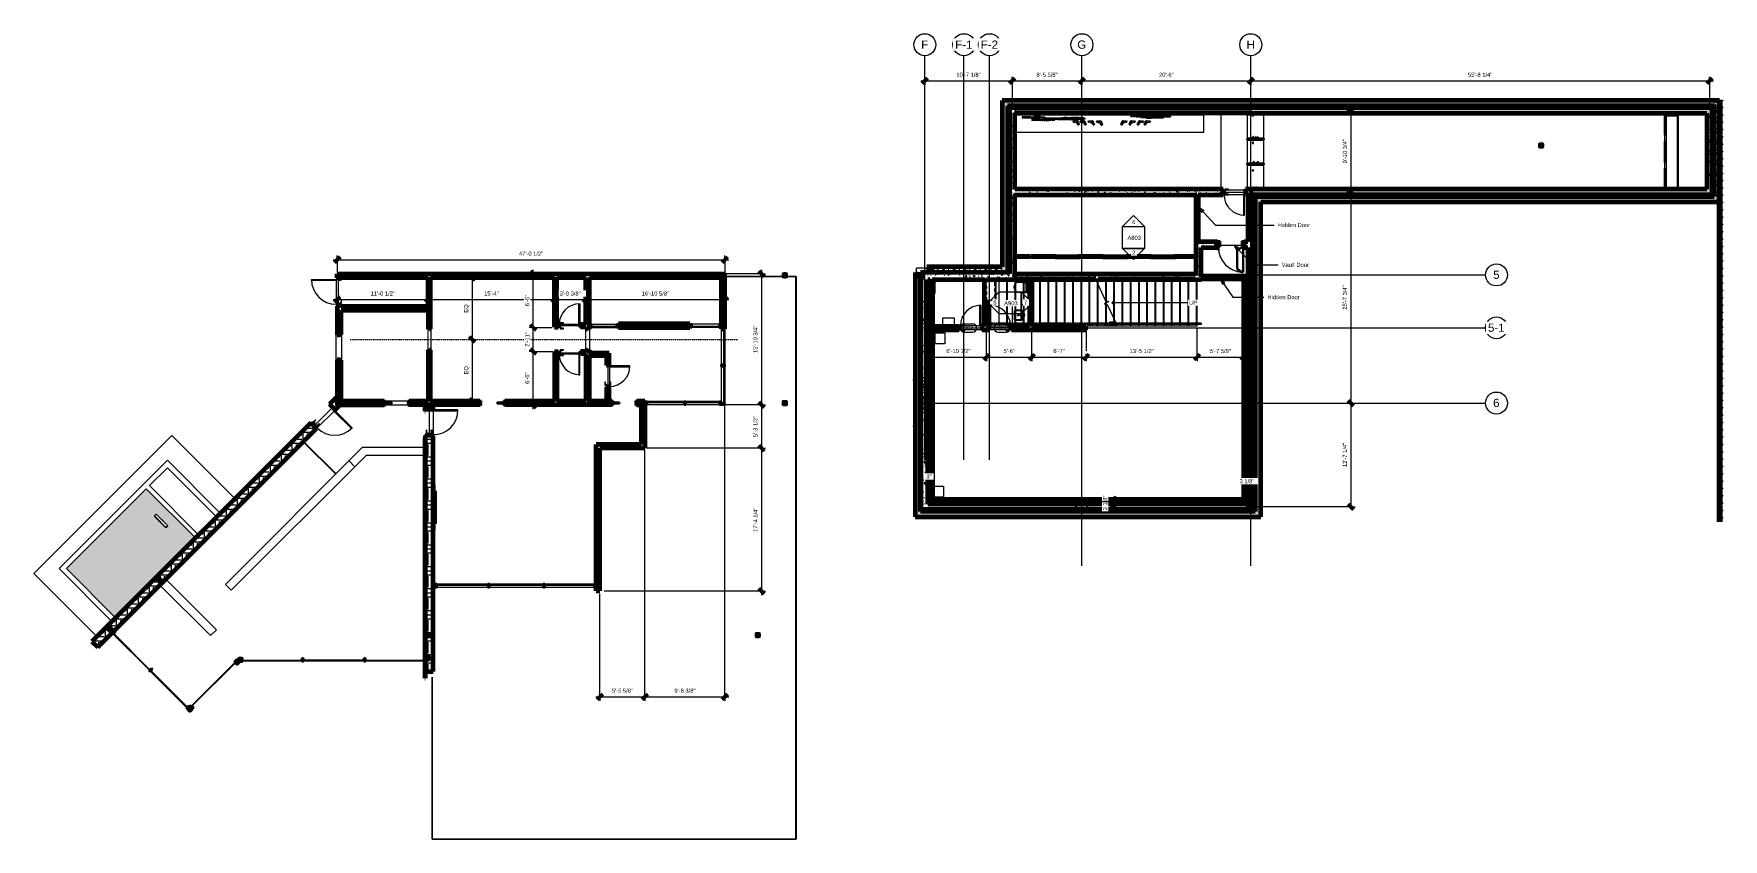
# Model space of a CAD drawing. Header units: inches. Extents: x -10318 to -7858, y -1627 to -453.
import ezdxf

# ---------------------------------------------------------------- set-up
doc = ezdxf.new("R2010")
doc.units = ezdxf.units.IN
doc.header["$MEASUREMENT"] = 0
for name, pattern in [('_Demolished', [0.1875, 0.125, -0.0625]), ('Dash', [0.25, 0.125, -0.125]), ('Demolished 3_16_', [0.28125, 0.1875, -0.09375]), ('Grid Line 1_2_', [0.875, 0.5, -0.125, 0.125, -0.125]), ('Overhead', [0.15625, 0.09375, -0.0625]), ('Overhead 1_16_', [0.101562, 0.0625, -0.039062])]:
    doc.linetypes.add(name, pattern=pattern)
for name, color, linetype, lineweight in [('A-ANNO-DIMS', 211, 'Continuous', 9), ('A-ANNO-DIMS-64', 211, 'Continuous', 9), ('A-ANNO-IDEN', 131, 'Continuous', 9), ('A-AVDV', 13, 'Continuous', 9), ('A-CLNG', 13, 'Continuous', 18), ('A-CLNG-PATT', 13, 'Continuous', 18), ('A-DETL', 90, 'Continuous', 9), ('A-DETL-DEMO', 6, 'Demolished 3_16_', 9), ('A-DETL-GENF', 92, 'Overhead', 9), ('A-DETL-MBND', 5, 'Continuous', 9), ('A-DETL-MEDM', 33, 'Continuous', 30), ('A-DOOR', 31, 'Continuous', 18), ('A-DOOR-FRAM', 31, 'Continuous', 30), ('A-DOOR-IDEN', 31, 'Continuous', 9), ('A-DOOR-OPNG', 31, 'Continuous', 30), ('A-FLOR', 192, 'Continuous', 18), ('A-FLOR-HRAL', 11, 'Continuous', 9), ('A-FLOR-HRAL-MBND', 5, 'Overhead 1_16_', 9), ('A-GENM', 13, 'Continuous', 9), ('A-GLAZ-CURT', 52, 'Continuous', 9), ('A-GLAZ-CWMG', 51, 'Continuous', 9), ('A-WALL', 113, 'Continuous', 18), ('A-WALL-PATT', 111, 'Continuous', 60), ('C-TOPO', 7, 'Continuous', 9), ('C-TOPO-PATT', 8, 'Continuous', 80), ('E-ELEC-EQPM', 71, 'Continuous', 9), ('G-ANNO-SYMB', 111, 'Continuous', 9), ('G-ANNO-TEXT', 231, 'Continuous', 9), ('G-IMPT', 8, 'Continuous', 9), ('I-WALL', 2, 'Continuous', 18), ('M-EQPM', 50, 'Continuous', 9), ('P-SANR-FIXT', 6, 'Continuous', 9), ('Q-CASE', 31, 'Continuous', 9), ('S-COLS', 52, 'Continuous', 9), ('S-FNDN', 32, 'Continuous', 18), ('S-FSTN', 2, 'Continuous', 9), ('S-GRID', 1, 'Continuous', 9), ('S-GRID-IDEN', 1, 'Continuous', 9), ('S-STRS', 31, 'Continuous', 9), ('S-STRS-ANNO', 31, 'Continuous', 9), ('S-STRS-IDEN', 31, 'Continuous', 9), ('S-STRS-MBND', 31, 'Overhead 1_16_', 9)]:
    doc.layers.add(name, color=color, linetype=linetype, lineweight=lineweight)
doc.styles.add('Arial', font='arial.ttf', dxfattribs={"height": 6})
doc.styles.add('Arial_1', font='arial.ttf', dxfattribs={"height": 12})
doc.styles.add('Trebuchet MS', font='trebuc.ttf', dxfattribs={"height": 6})
doc.dimstyles.new('Linear_-_3_32__Arial', dxfattribs={"dimscale": 12, "dimtxt": 6.121556, "dimasz": 0.666667, "dimexe": 0.5, "dimexo": 0.333333, "dimgap": 0.333333, "dimtad": 1, "dimdec": 3, "dimrnd": 0.125, "dimzin": 3, "dimdsep": 46, "dimlunit": 4, "dimtxsty": 'Arial', "dimblk1": 'OBLIQUE', "dimblk2": 'OBLIQUE', "dimsah": 1, "dimcen": 0.09, "dimdle": 0.5, "dimazin": 0, "dimtfac": 1, "dimtdec": 4, "dimtix": 1, "dimtmove": 0, "dimatfit": 3, "dimfxl": 1, "dimtvp": 1, "dimtfill": 1, "dimfrac": 2, "dimtolj": 1, "dimtzin": 0, "dimarcsym": 2})
pattern_1 = [(0, (-551.876, -9.399), (16, 16), [16, -16]), (0, (-551.876, -3.399), (16, 16), [16, -16]), (0, (-551.876, 2.601), (16, 16), [16, -16]), (90, (-549.876, 4.601), (-16, 16), [16, -16]), (90, (-543.876, 4.601), (-16, 16), [16, -16]), (90, (-537.876, 4.601), (-16, 16), [16, -16])]
pattern_2 = [(50, (950.84, 0), (18.362056, -1.606828), [1.92, -21.12]), (355, (950.84, 0), (-3.552257, 19.255874), [1.536, -16.896]), (100.451, (952.37, -0.134), (14.81021, 17.649286), [1.632, -17.949]), (46.184, (950.84, 5.12), (27.32125, -4.237615), [2.88, -31.68]), (96.636, (953.117, 4.767), (23.927535, 24.93717), [2.448, -26.924]), (351.184, (950.84, 5.12), (23.927645, 24.93743), [2.304, -25.344]), (21, (953.4, 3.84), (15.28081, -10.307465), [1.92, -21.12]), (326, (953.4, 3.84), (6.22856, 18.563735), [1.536, -16.896]), (71.451, (954.673, 2.981), (21.509846, 8.25628), [1.632, -17.949]), (37.5, (950.8396, 0), (0.3110953, 8.5225365), [0.8448, -15.846, 0.8448, -16.307, -16.96]), (37.5, (950.8396, 0), (0.3110953, 8.5225365), [-33.843, 0.8448, -16.115]), (7.5, (950.84, 0), (6.7346365, 10.097431), [0.8448, -8.934, 0.8448, -15.462, -6.464]), (7.5, (950.84, 0), (6.7346365, 10.097431), [-26.086, 0.8448, -5.619]), (327.5, (945.1306, 0), (13.6661073, -0.5771864), [0.8448, -5.555, 0.8448, -19.123, -26.496]), (327.5, (945.1306, 0), (13.6661073, -0.5771864), [-26.368, 0.8448, -25.651]), (317.5, (942.57, 0), (14.929853, 2.562859), [0.8448, -7.475, 0.8448, -12.416, -18.816]), (317.5, (942.57, 0), (14.929853, 2.562859), [-21.581, 0.8448, -17.971])]
pattern_3 = [(270, (823.703, -9881.403), (2.56, -10.24), [0.8448, -6.835, 0.8448, -6.835, -40.96]), (270, (823.703, -9881.403), (2.56, -10.24), [-15.36, 0.8448, -14.515, 0.8448, -6.835, -17.92]), (270, (823.703, -9881.403), (2.56, -10.24), [-38.4, 0.8448, -4.275, 0.8448, -11.955]), (30, (824.983, -9885.243), (7.58810013, 7.33702503), [0.8448, -6.835, 0.8448, -6.835, -40.96]), (30, (824.983, -9885.243), (7.58810013, 7.33702503), [-15.36, 0.8448, -14.515, 0.8448, -6.835, -17.92]), (30, (824.983, -9885.243), (7.58810013, 7.33702503), [-38.4, 0.8448, -4.275, 0.8448, -11.955]), (150, (830.103, -9886.523), (-10.14810013, 2.90297497), [0.8448, -6.835, 0.8448, -6.835, -40.96]), (150, (830.103, -9886.523), (-10.14810013, 2.90297497), [-15.36, 0.8448, -14.515, 0.8448, -6.835, -17.92]), (150, (830.103, -9886.523), (-10.14810013, 2.90297497), [-38.4, 0.8448, -4.275, 0.8448, -11.955])]
pattern_4 = [(71.565, (950.8396, 3.84), (0.00033, 15.3601313), [2.024, -46.549]), (33.69, (951.48, 5.76), (1.8e-05, 15.359648), [2.308, -53.074]), (33.69, (966.84, 5.76), (1.8e-05, 15.359648), [2.308, -53.074]), (33.69, (982.2, 5.76), (1.8e-05, 15.359648), [2.308, -53.074]), (0, (953.4, 7.04), (0, 15.36), [2.56, -12.8]), (333.435, (955.96, 7.04), (-1.4e-05, 15.35955), [2.862, -31.484]), (333.435, (971.32, 7.04), (-1.4e-05, 15.359551), [2.862, -31.484]), (288.435, (958.5196, 5.76), (-0.00033, 15.3601313), [2.024, -46.549]), (288.435, (950.8396, 3.84), (-0.00033, 15.3601313), [2.024, -46.549]), (315, (951.48, 1.92), (0, 15.359774), [2.715, -19.007]), (0, (953.4, 0), (0, 15.36), [2.56, -12.8]), (36.87, (955.96, 0), (-2.7e-05, 15.36), [3.2, -73.6]), (36.87, (971.32, 0), (-2.7e-05, 15.36), [3.2, -73.6]), (36.87, (986.68, 0), (-2.7e-05, 15.36), [3.2, -73.6]), (36.87, (1002.04, 0), (-2.7e-05, 15.36), [3.2, -73.6]), (71.565, (958.5196, 1.92), (0.00033, 15.3601313), [2.024, -46.549]), (56.31, (957.8796, 9.6), (-1.8e-05, 15.3596484), [2.308, -53.074]), (56.31, (973.2396, 9.6), (-1.8e-05, 15.3596484), [2.308, -53.074]), (26.565, (959.16, 11.52), (1.4e-05, 15.35955), [1.431, -32.915]), (26.565, (974.52, 11.52), (1.4e-05, 15.359551), [1.431, -32.915]), (0, (960.44, 12.16), (0, 15.36), [1.28, -14.08]), (333.435, (961.72, 12.16), (-1.4e-05, 15.35955), [1.431, -32.915]), (333.435, (977.08, 12.16), (-1.4e-05, 15.359551), [1.431, -32.915]), (303.69, (962.9996, 11.52), (1.8e-05, 15.3596484), [2.308, -53.074]), (303.69, (978.3596, 11.52), (1.8e-05, 15.3596484), [2.308, -53.074]), (303.69, (957.8796, 9.6), (1.8e-05, 15.3596484), [2.308, -53.074]), (303.69, (973.2396, 9.6), (1.8e-05, 15.3596484), [2.308, -53.074]), (333.435, (959.16, 7.68), (-1.4e-05, 15.35955), [1.431, -32.915]), (333.435, (974.52, 7.68), (-1.4e-05, 15.359551), [1.431, -32.915]), (0, (960.44, 7.04), (0, 15.36), [1.28, -14.08]), (26.565, (961.72, 7.04), (1.4e-05, 15.35955), [1.431, -32.915]), (26.565, (977.08, 7.04), (1.4e-05, 15.359551), [1.431, -32.915]), (56.31, (962.9996, 7.68), (-1.8e-05, 15.3596484), [2.308, -53.074]), (56.31, (978.3596, 7.68), (-1.8e-05, 15.3596484), [2.308, -53.074]), (63.435, (950.8396, 11.52), (-1.37e-05, 15.359551), [1.431, -32.915]), (26.565, (951.48, 12.8), (1.4e-05, 15.35955), [1.431, -32.915]), (26.565, (966.84, 12.8), (1.4e-05, 15.359551), [1.431, -32.915]), (0, (952.76, 13.44), (0, 15.36), [1.28, -14.08]), (333.435, (954.04, 13.44), (-1.4e-05, 15.35955), [1.431, -32.915]), (333.435, (969.4, 13.44), (-1.4e-05, 15.359551), [1.431, -32.915]), (296.565, (955.3196, 12.8), (1.37e-05, 15.359551), [1.431, -32.915]), (296.565, (950.8396, 11.52), (1.37e-05, 15.359551), [1.431, -32.915]), (180, (954.04, 9.6), (-2e-15, -15.36), [1.28, -14.08]), (333.435, (951.48, 10.24), (-1.4e-05, 15.35955), [1.431, -32.915]), (333.435, (966.84, 10.24), (-1.4e-05, 15.359551), [1.431, -32.915]), (26.565, (954.04, 9.6), (1.4e-05, 15.35955), [1.431, -32.915]), (26.565, (969.4, 9.6), (1.4e-05, 15.359551), [1.431, -32.915]), (63.435, (955.3196, 10.24), (-1.37e-05, 15.359551), [1.431, -32.915]), (63.435, (960.4396, 2.56), (-1.37e-05, 15.359551), [1.431, -32.915]), (45, (961.08, 3.84), (0, 15.359774), [0.9051, -20.817]), (0, (961.72, 4.48), (0, 15.36), [1.28, -14.08]), (333.435, (963, 4.48), (-1.4e-05, 15.35955), [1.431, -32.915]), (333.435, (978.36, 4.48), (-1.4e-05, 15.359551), [1.431, -32.915]), (296.565, (964.2796, 3.84), (1.37e-05, 15.359551), [1.431, -32.915]), (296.565, (960.4396, 2.56), (1.37e-05, 15.359551), [1.431, -32.915]), (315, (961.08, 1.28), (0, 15.359774), [0.9051, -20.817]), (0, (961.72, 0.64), (0, 15.36), [1.28, -14.08]), (26.565, (963, 0.64), (1.4e-05, 15.35955), [1.431, -32.915]), (26.565, (978.36, 0.64), (1.4e-05, 15.359551), [1.431, -32.915]), (63.435, (964.2796, 1.28), (-1.37e-05, 15.359551), [1.431, -32.915]), (0, (960.44, 4.48), (0, 15.36), [0.8448, -14.515]), (0, (957.88, 7.68), (0, 15.36), [0.8448, -14.515]), (0, (955.32, 8.32), (0, 15.36), [0.8448, -14.515]), (0, (952.12, 8.32), (0, 15.36), [0.8448, -14.515]), (0, (955.96, 9.6), (0, 15.36), [0.8448, -14.515]), (0, (957.24, 10.88), (0, 15.36), [0.8448, -14.515]), (0, (957.88, 12.8), (0, 15.36), [0.8448, -14.515]), (0, (962.36, 13.44), (0, 15.36), [0.8448, -14.515]), (0, (965.56, 12.8), (0, 15.36), [0.8448, -14.515]), (0, (964.28, 7.68), (0, 15.36), [0.8448, -14.515]), (0, (964.92, 5.76), (0, 15.36), [0.8448, -14.515]), (0, (963, 5.76), (0, 15.36), [0.8448, -14.515]), (0, (959.8, 1.28), (0, 15.36), [0.8448, -14.515]), (0, (958.52, 0.64), (0, 15.36), [0.8448, -14.515]), (0, (961.08, 0), (0, 15.36), [0.8448, -14.515]), (0, (964.92, 0.64), (0, 15.36), [0.8448, -14.515]), (0, (950.84, 5.76), (0, 15.36), [0.8448, -14.515]), (0, (955.96, 13.44), (0, 15.36), [0.8448, -14.515])]

# ---------------------------------------------------------------- blocks, each defined once
blk = doc.blocks.new('System Panel - Glazed-7422172-3 Upper Dim')
at = {"layer": 'A-GLAZ-CURT', "lineweight": 18}
for p, q in [((37.125, 1.75), (-37.125, 1.75)), ((-37.125, 1.75), (-37.125, 0.75)), ((-37.125, 0.75), (37.125, 0.75)), ((37.125, 0.75), (37.125, 1.75))]:
    blk.add_line(p, q, dxfattribs=at)
blk = doc.blocks.new('Rectangular Mullion - 2_5_ x 5_ rectangular-7388215-3 Upper Dim')
at = {"layer": 'A-GLAZ-CWMG', "lineweight": 30}
for p, q in [((0, 2.5), (-2.5, 2.5)), ((-2.5, 2.5), (-2.5, -2.5)), ((0, -2.5), (0, 2.5)), ((-2.5, -2.5), (0, -2.5))]:
    blk.add_line(p, q, dxfattribs=at)
blk = doc.blocks.new('Rectangular Mullion - 2_5_ x 5_ rectangular-6580866-3 Upper Dim')
at = {"layer": 'A-DETL-MBND'}
for p, q in [((-9657.1, -1254.7), (-9731.4, -1254.7)), ((-9657.1, -1259.7), (-9731.4, -1259.7))]:
    blk.add_line(p, q, dxfattribs=at)
blk = doc.blocks.new('HSS-Hollow Structural Section-Column - HSS5X5X1_4-7563568-3 Upper Dim')
at = {"layer": 'S-COLS'}
h = blk.add_hatch(dxfattribs=at)
h.set_pattern_fill('FP_2', color=256, style=0, pattern_type=2)
h.set_pattern_definition([(315, (1353.24, -9193.224), (6.335677, 6.335677), []), (315, (1362.84, -9193.224), (6.335677, 6.335677), [])])
h.paths.add_polyline_path([(-2.5, 2), (-2.5, -2), (-2.4, -2.4), (-2, -2.5), (2, -2.5), (2.4, -2.4), (2.5, -2), (2.5, 2), (2.4, 2.4), (2, 2.5), (-2, 2.5), (-2.4, 2.4)])
h.paths.add_polyline_path([(-2.3, -2), (-2.3, 2), (-2.2, 2.2), (-2, 2.3), (2, 2.3), (2.2, 2.2), (2.3, 2), (2.3, -2), (2.2, -2.2), (2, -2.3), (-2, -2.3), (-2.2, -2.2)])
at = {"layer": 'S-COLS', "lineweight": 40}
for p, q in [((-2.5, 2), (-2.5, -2)), ((-2.3, -2), (-2.3, 2)), ((2, 2.5), (-2, 2.5)), ((-2, 2.3), (2, 2.3)), ((2.3, 2), (2.3, -2)), ((2.5, -2), (2.5, 2)), ((2, -2.3), (-2, -2.3)), ((-2, -2.5), (2, -2.5))]:
    blk.add_line(p, q, dxfattribs=at)
for centre, radius, start, end in [((-2, 2), 0.466, 90, 180), ((-2, 2), 0.233, 90, 180), ((2, 2), 0.466, 360, 90), ((2, 2), 0.233, 0, 90), ((-2, -2), 0.466, 180, 270), ((-2, -2), 0.233, 180, 270), ((2, -2), 0.466, 270, 360), ((2, -2), 0.233, 270, 360)]:
    blk.add_arc(centre, radius, start, end, dxfattribs=at)
blk = doc.blocks.new('System Panel - Glazed-7582751-3 Upper Dim')
at = {"layer": 'A-GLAZ-CURT', "lineweight": 18}
for p, q in [((-42.9, -0.8), (-44.4, -0.8)), ((-44.4, -0.8), (-44.4, -1.7)), ((-44.4, -1.7), (-42.9, -1.7)), ((44.4, -0.8), (-42.7, -0.8)), ((-42.7, -1.7), (44.4, -1.7)), ((44.4, -1.7), (44.4, -0.8))]:
    blk.add_line(p, q, dxfattribs=at)
blk = doc.blocks.new('System Panel - Glazed-7420319-3 Upper Dim')
at = {"layer": 'A-GLAZ-CURT', "lineweight": 18}
for p, q in [((43.75, -0.75), (-43.75, -0.75)), ((-43.75, -0.75), (-43.75, -1.75)), ((-43.75, -1.75), (43.75, -1.75)), ((43.75, -1.75), (43.75, -0.75))]:
    blk.add_line(p, q, dxfattribs=at)
blk = doc.blocks.new('Rectangular Mullion - 2_5_ x 5_ rectangular-6705976-3 Upper Dim')
at = {"layer": 'A-GLAZ-CWMG', "lineweight": 30}
for p, q in [((-2.5, 2.5), (0, 2.5)), ((-2.5, -0.466), (-2.5, 2.5)), ((0, 2.5), (0, 0)), ((0, -2.5), (-2.267, -2.5)), ((0, -0.233), (0, -2.5))]:
    blk.add_line(p, q, dxfattribs=at)
blk = doc.blocks.new('Rectangular Mullion - 2_5_ x 5_ rectangular-6705977-3 Upper Dim')
at = {"layer": 'A-GLAZ-CWMG', "lineweight": 30}
for p, q in [((-2.5, 2.267), (-2.5, -2.267)), ((0, -2.267), (0, 2.267))]:
    blk.add_line(p, q, dxfattribs=at)
blk = doc.blocks.new('Rectangular Mullion - 2_5_ x 5_ rectangular-6705968-3 Upper Dim')
at = {"layer": 'A-GLAZ-CWMG', "lineweight": 30}
for p, q in [((-1.25, 2.5), (1.25, 2.5)), ((-1.25, -2.5), (-1.25, 2.5)), ((1.25, 2.5), (1.25, -2.5)), ((1.25, -2.5), (-1.25, -2.5))]:
    blk.add_line(p, q, dxfattribs=at)
blk = doc.blocks.new('Rectangular Mullion - 2_5_ x 5_ rectangular-7387028-3 Upper Dim')
at = {"layer": 'A-GLAZ-CWMG', "lineweight": 30}
for p, q in [((0, 2.5), (-2.5, 2.5)), ((-2.5, 2.5), (-2.5, -2.5)), ((0, 2.034), (0, 2.5)), ((-2.5, -2.5), (0, -2.5)), ((0, -2.5), (0, -2.034))]:
    blk.add_line(p, q, dxfattribs=at)
blk = doc.blocks.new('System Panel - Glazed-7563583-3 Upper Dim')
at = {"layer": 'A-GLAZ-CURT', "lineweight": 18}
for p, q in [((37.1, 1.8), (-37.1, 1.8)), ((-37.1, 1.8), (-37.1, 0.8)), ((-37.1, 0.8), (37.1, 0.8)), ((37.1, 0.8), (37.1, 1.8))]:
    blk.add_line(p, q, dxfattribs=at)
blk = doc.blocks.new('System Panel - Glazed-7387030-3 Upper Dim')
at = {"layer": 'A-GLAZ-CURT', "lineweight": 18}
for p, q in [((37.125, 1.75), (-37.125, 1.75)), ((-37.125, 1.75), (-37.125, 0.75)), ((-37.125, 0.75), (37.125, 0.75)), ((37.125, 0.75), (37.125, 1.75))]:
    blk.add_line(p, q, dxfattribs=at)
blk = doc.blocks.new('Rectangular Mullion - 2_5_ x 5_ rectangular-7387031-3 Upper Dim')
at = {"layer": 'A-GLAZ-CWMG', "lineweight": 30}
for p, q in [((-2.5, 2.5), (0, 2.5)), ((-2.5, -2.5), (-2.5, 2.5)), ((0, 2.5), (0, -2.5)), ((0, -2.5), (-2.5, -2.5))]:
    blk.add_line(p, q, dxfattribs=at)
blk = doc.blocks.new('Rectangular Mullion - 2_5_ x 5_ rectangular-7387024-3 Upper Dim')
at = {"layer": 'A-GLAZ-CWMG', "lineweight": 30}
for p, q in [((-1.25, 2.5), (1.25, 2.5)), ((-1.25, -2.5), (-1.25, 2.5)), ((1.25, 2.5), (1.25, -2.5)), ((1.25, -2.5), (-1.25, -2.5))]:
    blk.add_line(p, q, dxfattribs=at)
blk = doc.blocks.new('Pocket_Slider_Door_5851 - 36 x 97 ribbon-7148431-3 Upper Dim')
at = {"layer": 'A-DOOR', "lineweight": 30}
for p, q in [((-7, 0.8), (-41.6, 0.8)), ((-41.6, 0.8), (-41.6, -0.8)), ((-7, -0.8), (-7, 0.8)), ((-41.6, -0.8), (-7, -0.8))]:
    blk.add_line(p, q, dxfattribs=at)
at = {"layer": 'A-DOOR-FRAM'}
for p, q in [((-16.4, 3.2), (-18, 3.2)), ((-18, 3.2), (-18, 2.7)), ((-18, 1.3), (-18, 1)), ((-18, 1), (-16.4, 1)), ((-16.4, 1), (-16.4, 3.2)), ((18, 3.2), (16.4, 3.2)), ((16.4, 3.2), (16.4, 0.9)), ((16.4, 0.9), (16.6, 0.9)), ((16.6, 0.9), (16.6, -0.9)), ((18, 2.7), (18, 3.2)), ((-16.4, -1), (-18, -1)), ((-18, -1), (-18, -1.3)), ((-18, -2.8), (-18, -3.3)), ((-18, -3.3), (-16.4, -3.3)), ((-16.4, -3.3), (-16.4, -1)), ((16.6, -0.9), (16.4, -0.9)), ((16.4, -0.9), (16.4, -3.3)), ((16.4, -3.3), (18, -3.3)), ((18, -3.3), (18, -2.8))]:
    blk.add_line(p, q, dxfattribs=at)
blk = doc.blocks.new('System Panel - Glazed-7388217-3 Upper Dim')
at = {"layer": 'A-GLAZ-CURT', "lineweight": 18}
for p, q in [((19.8, -0.7), (-19.8, -0.7)), ((-19.8, -0.7), (-19.8, -1.7)), ((-19.8, -1.7), (19.8, -1.7)), ((19.8, -1.7), (19.8, -0.7))]:
    blk.add_line(p, q, dxfattribs=at)
blk = doc.blocks.new('System Panel - Glazed-7388218-3 Upper Dim')
at = {"layer": 'A-GLAZ-CURT', "lineweight": 18}
for p, q in [((26.7, -0.8), (-26.7, -0.8)), ((-26.7, -0.8), (-26.7, -1.8)), ((-26.7, -1.8), (26.7, -1.8)), ((26.7, -1.8), (26.7, -0.8))]:
    blk.add_line(p, q, dxfattribs=at)
blk = doc.blocks.new('Rectangular Mullion - 2_5_ x 5_ rectangular-7388219-3 Upper Dim')
at = {"layer": 'A-GLAZ-CWMG', "lineweight": 30}
for p, q in [((-2.5, 2.5), (0, 2.5)), ((-2.5, -2.5), (-2.5, 2.5)), ((0, 2.5), (0, -2.5)), ((0, -2.5), (-2.5, -2.5))]:
    blk.add_line(p, q, dxfattribs=at)
blk = doc.blocks.new('Rectangular Mullion - 2_5_ x 5_ rectangular-7388220-3 Upper Dim')
at = {"layer": 'A-GLAZ-CWMG', "lineweight": 30}
for p, q in [((0, 2.5), (-2.5, 2.5)), ((-2.5, 2.5), (-2.5, -2.5)), ((0, -2.5), (0, 2.5)), ((-2.5, -2.5), (0, -2.5))]:
    blk.add_line(p, q, dxfattribs=at)
blk = doc.blocks.new('Rectangular Mullion - 2_5_ x 5_ rectangular-7095914-3 Upper Dim')
at = {"layer": 'A-DETL-MBND'}
for p, q in [((-9320.3, -876), (-9360, -876)), ((-9320.3, -881), (-9360, -881))]:
    blk.add_line(p, q, dxfattribs=at)
blk = doc.blocks.new('HSS-Hollow Structural Section-Column - HSS5X5X1_4-7563565-3 Upper Dim')
at = {"layer": 'S-COLS'}
h = blk.add_hatch(dxfattribs=at)
h.set_pattern_fill('FP_3', color=256, style=0, pattern_type=2)
h.set_pattern_definition([(0, (7754.595, -5735.874), (0, 8.96), []), (0, (7761.383, -5729.086), (0, 8.96), [])])
h.paths.add_polyline_path([(-2.4, -2.4), (-2, -2.5), (2, -2.5), (2.4, -2.4), (2.5, -2), (2.5, 2), (2.4, 2.4), (2, 2.5), (-2, 2.5), (-2.4, 2.4), (-2.5, 2), (-2.5, -2)])
h.paths.add_polyline_path([(-2.2, -2.2), (-2.3, -2), (-2.3, 2), (-2.2, 2.2), (-2, 2.3), (2, 2.3), (2.2, 2.2), (2.3, 2), (2.3, -2), (2.2, -2.2), (2, -2.3), (-2, -2.3)])
at = {"layer": 'S-COLS', "lineweight": 40}
for p, q in [((-2.5, 2), (-2.5, -2)), ((-2.3, -2), (-2.3, 2)), ((2, 2.5), (-2, 2.5)), ((-2, 2.3), (2, 2.3)), ((2.3, 2), (2.3, -2)), ((2.5, -2), (2.5, 2)), ((2, -2.3), (-2, -2.3)), ((-2, -2.5), (2, -2.5))]:
    blk.add_line(p, q, dxfattribs=at)
for centre, radius, start, end in [((-2, 2), 0.466, 90, 180), ((-2, 2), 0.233, 90, 180), ((2, 2), 0.466, 360, 90), ((2, 2), 0.233, 0, 90), ((-2, -2), 0.466, 180, 270), ((-2, -2), 0.233, 180, 270), ((2, -2), 0.466, 270, 360), ((2, -2), 0.233, 270, 360)]:
    blk.add_arc(centre, radius, start, end, dxfattribs=at)
blk = doc.blocks.new('System Panel - Glazed-7388221-3 Upper Dim')
at = {"layer": 'A-GLAZ-CURT', "lineweight": 18}
for p, q in [((27, 1.7), (-27, 1.7)), ((-27, 1.7), (-27, 0.8)), ((-27, 0.8), (27, 0.8)), ((27, 0.8), (27, 1.7))]:
    blk.add_line(p, q, dxfattribs=at)
blk = doc.blocks.new('System Panel - Glazed-7422252-3 Upper Dim')
at = {"layer": 'A-GLAZ-CURT', "lineweight": 18}
for p, q in [((39.1, 1.7), (-39.1, 1.7)), ((-39.1, 1.7), (-39.1, 0.8)), ((-39.1, 0.8), (39.1, 0.8)), ((39.1, 0.8), (39.1, 1.7))]:
    blk.add_line(p, q, dxfattribs=at)
blk = doc.blocks.new('Rectangular Mullion - 2_5_ x 5_ rectangular-7422250-3 Upper Dim')
at = {"layer": 'A-DETL-MBND'}
for p, q in [((-9576.4, -1254.7), (-9654.6, -1254.7)), ((-9576.4, -1259.7), (-9654.6, -1259.7))]:
    blk.add_line(p, q, dxfattribs=at)
blk = doc.blocks.new('Rectangular Mullion - 2_5_ x 5_ rectangular-7388211-3 Upper Dim')
at = {"layer": 'A-GLAZ-CWMG', "lineweight": 30}
for p, q in [((-1.25, 2.5), (1.25, 2.5)), ((-1.25, -2.5), (-1.25, 2.5)), ((1.25, 2.5), (1.25, -2.5)), ((1.25, -2.5), (-1.25, -2.5))]:
    blk.add_line(p, q, dxfattribs=at)
blk = doc.blocks.new('Rectangular Mullion - 2_5_ x 5_ rectangular-7388223-3 Upper Dim')
at = {"layer": 'A-GLAZ-CWMG', "lineweight": 30}
for p, q in [((-2.5, 2.5), (0, 2.5)), ((-2.5, -2.5), (-2.5, 2.5)), ((0, 2.5), (0, -2.5)), ((0, -2.5), (-2.5, -2.5))]:
    blk.add_line(p, q, dxfattribs=at)
blk = doc.blocks.new('Rectangular Mullion - 2_5_ x 5_ rectangular-7388224-3 Upper Dim')
at = {"layer": 'A-GLAZ-CWMG', "lineweight": 30}
for p, q in [((0, 2.5), (-2.5, 2.5)), ((-2.5, 2.5), (-2.5, -2.5)), ((0, -2.5), (0, 2.5)), ((-2.5, -2.5), (0, -2.5))]:
    blk.add_line(p, q, dxfattribs=at)
blk = doc.blocks.new('System Panel - Glazed-7388225-3 Upper Dim')
at = {"layer": 'A-GLAZ-CURT', "lineweight": 18}
for p, q in [((24.5, 1.7), (-24.5, 1.7)), ((-24.5, 1.7), (-24.5, 0.7)), ((-24.5, 0.7), (24.5, 0.7)), ((24.5, 0.7), (24.5, 1.7))]:
    blk.add_line(p, q, dxfattribs=at)
blk = doc.blocks.new('Rectangular Mullion - 2_5_ x 5_ rectangular-7011057-3 Upper Dim')
at = {"layer": 'A-DETL-MBND'}
for p, q in [((-9319.6, -988.5), (-9368.6, -988.5)), ((-9319.6, -993.5), (-9368.6, -993.5))]:
    blk.add_line(p, q, dxfattribs=at)
blk = doc.blocks.new('Rectangular Mullion - 2_5_ x 5_ rectangular-7388226-3 Upper Dim')
at = {"layer": 'A-GLAZ-CWMG', "lineweight": 30}
for p, q in [((-2.5, 2.5), (0, 2.5)), ((-2.5, -2.5), (-2.5, 2.5)), ((0, 2.5), (0, -2.5)), ((0, -2.5), (-2.5, -2.5))]:
    blk.add_line(p, q, dxfattribs=at)
blk = doc.blocks.new('Door-Opening - 30_ x96_-7148377-3 Upper Dim')
at = {"layer": 'A-DETL-GENF'}
for p, q in [((14.7, 3.3), (-15.3, 3.3)), ((-15.3, -3.2), (14.7, -3.2))]:
    blk.add_line(p, q, dxfattribs=at)
at = {"layer": 'A-DETL-MEDM'}
for p, q in [((-15.3, 3.3), (-15.3, -3.2)), ((14.7, -3.2), (14.7, 3.3))]:
    blk.add_line(p, q, dxfattribs=at)
blk = doc.blocks.new('Door-Opening - 30_ x96_-7154004-3 Upper Dim')
at = {"layer": 'A-DETL-GENF'}
for p, q in [((14.7, 2.3), (-15.3, 2.3)), ((-15.3, -2.2), (14.7, -2.2))]:
    blk.add_line(p, q, dxfattribs=at)
at = {"layer": 'A-DETL-MEDM'}
for p, q in [((-15.3, 2.3), (-15.3, -2.2)), ((14.7, -2.2), (14.7, 2.3))]:
    blk.add_line(p, q, dxfattribs=at)
blk = doc.blocks.new('Pocket_Slider_Door_5851 - 36 x 97 ribbon-7148430-3 Upper Dim')
at = {"layer": 'A-DOOR', "lineweight": 30}
for p, q in [((-41.6, 0.8), (-7, 0.8)), ((-41.6, -0.8), (-41.6, 0.8)), ((-7, 0.8), (-7, -0.8)), ((-7, -0.8), (-41.6, -0.8))]:
    blk.add_line(p, q, dxfattribs=at)
at = {"layer": 'A-DOOR-FRAM'}
for p, q in [((-18, 2.7), (-18, 3.3)), ((-18, 3.3), (-16.4, 3.3)), ((-18, 1), (-18, 1.3)), ((-16.4, 1), (-18, 1)), ((-16.4, 3.3), (-16.4, 1)), ((16.4, 0.9), (16.4, 3.3)), ((16.4, 3.3), (18, 3.3)), ((16.6, 0.9), (16.4, 0.9)), ((16.6, -0.9), (16.6, 0.9)), ((18, 3.3), (18, 2.7)), ((-18, -1), (-16.4, -1)), ((-18, -1.3), (-18, -1)), ((-18, -3.2), (-18, -2.8)), ((-16.4, -3.2), (-18, -3.2)), ((-16.4, -1), (-16.4, -3.2)), ((16.4, -0.9), (16.6, -0.9)), ((16.4, -3.2), (16.4, -0.9)), ((18, -3.2), (16.4, -3.2)), ((18, -2.8), (18, -3.2))]:
    blk.add_line(p, q, dxfattribs=at)
blk = doc.blocks.new('Trustile 2200 - 30 x 96-7154002-3 Upper Dim')
at = {"layer": 'A-DOOR'}
for p, q in [((16.6, 32.2), (18, 32.2)), ((16.6, 2.2), (16.6, 32.2)), ((18, 32.2), (18, 2.2)), ((-13.3, 1.7), (-13.3, 2.2)), ((-13.3, 2.2), (-13.3, 2.2)), ((-13.3, 2.2), (-13.3, 0)), ((-12.8, 1.7), (-13.3, 1.7)), ((-12, 2.2), (-12.8, 2.2)), ((-12.8, 2.2), (-12.8, 1.7)), ((-12, 0.5), (-12, 2.2)), ((-10.6, 2.2), (-12, 2.2)), ((-12, 2.2), (-12, 0.5)), ((-11.5, 0.5), (-12, 0.5)), ((-12, 0.5), (-6.3, 0.5)), ((-11.5, -0.5), (-11.5, 0.5)), ((18, 2.2), (-9.9, 2.2)), ((-6.2, 1.7), (-6.3, 1.7)), ((-6.3, 1.7), (-6.3, 1.7)), ((-6.3, 1.7), (-6.2, 1.7)), ((-6.3, 0.5), (-6.3, 0.5)), ((-6.3, 0.5), (-6.2, 0.5)), ((-6.2, 1.7), (-6.2, 1.7)), ((-6.2, 0.5), (-6.2, 0.5)), ((-6.2, 0.5), (18, 0.5)), ((18, 2.2), (16.6, 2.2)), ((18, 0.5), (17.5, 0.5)), ((17.5, 0.5), (17.5, -0.5)), ((18.7, 2.2), (18, 2.2)), ((18, 2.2), (18, 0.5)), ((18, 0.5), (18, 2.2)), ((18.7, 1.7), (18.7, 2.2)), ((19.2, 1.7), (18.7, 1.7)), ((19.3, 2.2), (19.2, 2.2)), ((19.2, 2.2), (19.2, 1.7)), ((19.3, 0), (19.3, 2.2)), ((-13.3, -1.8), (-12.8, -1.8)), ((-13.3, -1.8), (-13.3, -2.2)), ((-13.3, -2.2), (-13.3, -1.8)), ((-13.3, -2.2), (-13.3, -2.2)), ((-12.8, -1.8), (-12.8, -2.2)), ((-12.8, -2.2), (-12, -2.2)), ((-12, -2.2), (-12, -0.5)), ((-12, -0.5), (-11.5, -0.5)), ((17.5, -0.5), (18, -0.5)), ((18, -0.5), (18, -2.2)), ((18, -2.2), (18.7, -2.2)), ((18.7, -1.8), (19.2, -1.8)), ((18.7, -2.2), (18.7, -1.8)), ((19.2, -1.8), (19.2, -2.2)), ((19.2, -2.2), (19.3, -2.2)), ((19.3, -2.2), (19.3, -1.8))]:
    blk.add_line(p, q, dxfattribs=at)
at = {"layer": 'A-DOOR', "lineweight": 9}
for p, q in [((-11.5, 2.1), (-11.5, 1.7)), ((-9.2, 2.1), (-11.5, 2.1)), ((-11.5, 1.7), (-9.2, 1.7)), ((-10.6, 3.2), (-10.6, 2.1)), ((-9.9, 2.1), (-9.9, 3.2)), ((-5.5, 4.2), (-9.7, 4.2)), ((-9.7, 3.4), (-5.5, 3.4)), ((-9.2, 1.7), (-9.2, 2.1)), ((-5.5, 3.4), (-5.5, 4.2)), ((-11.5, -1.8), (-11.5, -2.1)), ((-9.2, -1.8), (-11.5, -1.8)), ((-11.5, -2.1), (-9.2, -2.1)), ((-10.6, -2.1), (-10.6, -3.2)), ((-9.9, -3.2), (-9.9, -2.1)), ((-5.5, -3.4), (-9.7, -3.4)), ((-9.7, -4.2), (-5.5, -4.2)), ((-9.2, -2.1), (-9.2, -1.8)), ((-5.5, -4.2), (-5.5, -3.4))]:
    blk.add_line(p, q, dxfattribs=at)
at = {"layer": 'A-DOOR', "lineweight": 9, "flags": 128}
for points in [[(-9.7, 4.2), (-9.7, 4.2), (-9.7, 4.2), (-9.8, 4.2), (-9.8, 4.2), (-9.9, 4.2), (-9.9, 4.2), (-9.9, 4.2), (-10, 4.2), (-10, 4.2), (-10, 4.2), (-10.1, 4.1), (-10.1, 4.1), (-10.1, 4.1), (-10.2, 4.1), (-10.2, 4.1), (-10.2, 4), (-10.3, 4), (-10.3, 4), (-10.3, 4), (-10.4, 3.9), (-10.4, 3.9), (-10.4, 3.9), (-10.4, 3.8), (-10.5, 3.8), (-10.5, 3.8), (-10.5, 3.7), (-10.5, 3.7), (-10.5, 3.7), (-10.6, 3.6), (-10.6, 3.6), (-10.6, 3.6), (-10.6, 3.5), (-10.6, 3.5), (-10.6, 3.5), (-10.6, 3.4), (-10.6, 3.4), (-10.6, 3.3), (-10.6, 3.3), (-10.6, 3.3), (-10.6, 3.2)], [(-9.9, 3.2), (-9.9, 3.3), (-9.9, 3.3), (-9.9, 3.3), (-9.9, 3.3), (-9.9, 3.3), (-9.9, 3.3), (-9.8, 3.3), (-9.8, 3.3), (-9.8, 3.3), (-9.8, 3.3), (-9.8, 3.3), (-9.8, 3.3), (-9.8, 3.3), (-9.8, 3.4), (-9.8, 3.4), (-9.8, 3.4), (-9.8, 3.4), (-9.8, 3.4), (-9.8, 3.4), (-9.8, 3.4), (-9.8, 3.4), (-9.8, 3.4), (-9.8, 3.4), (-9.8, 3.4), (-9.8, 3.4), (-9.8, 3.4), (-9.8, 3.4), (-9.7, 3.4), (-9.7, 3.4), (-9.7, 3.4), (-9.7, 3.4), (-9.7, 3.4), (-9.7, 3.4), (-9.7, 3.4), (-9.7, 3.4), (-9.7, 3.4), (-9.7, 3.4), (-9.7, 3.4), (-9.7, 3.4), (-9.7, 3.4)], [(-10.6, -3.2), (-10.6, -3.3), (-10.6, -3.3), (-10.6, -3.4), (-10.6, -3.4), (-10.6, -3.4), (-10.6, -3.5), (-10.6, -3.5), (-10.6, -3.6), (-10.6, -3.6), (-10.6, -3.6), (-10.5, -3.7), (-10.5, -3.7), (-10.5, -3.7), (-10.5, -3.8), (-10.5, -3.8), (-10.4, -3.8), (-10.4, -3.9), (-10.4, -3.9), (-10.4, -3.9), (-10.3, -4), (-10.3, -4), (-10.3, -4), (-10.3, -4), (-10.2, -4.1), (-10.2, -4.1), (-10.2, -4.1), (-10.1, -4.1), (-10.1, -4.1), (-10.1, -4.1), (-10, -4.2), (-10, -4.2), (-9.9, -4.2), (-9.9, -4.2), (-9.9, -4.2), (-9.8, -4.2), (-9.8, -4.2), (-9.7, -4.2), (-9.7, -4.2), (-9.7, -4.2), (-9.7, -4.2)], [(-9.7, -3.4), (-9.7, -3.4), (-9.7, -3.4), (-9.7, -3.4), (-9.7, -3.4), (-9.7, -3.4), (-9.7, -3.4), (-9.7, -3.4), (-9.7, -3.4), (-9.7, -3.4), (-9.7, -3.4), (-9.7, -3.4), (-9.8, -3.4), (-9.8, -3.4), (-9.8, -3.4), (-9.8, -3.4), (-9.8, -3.4), (-9.8, -3.4), (-9.8, -3.4), (-9.8, -3.4), (-9.8, -3.4), (-9.8, -3.4), (-9.8, -3.4), (-9.8, -3.4), (-9.8, -3.4), (-9.8, -3.4), (-9.8, -3.3), (-9.8, -3.3), (-9.8, -3.3), (-9.8, -3.3), (-9.8, -3.3), (-9.8, -3.3), (-9.8, -3.3), (-9.9, -3.3), (-9.9, -3.3), (-9.9, -3.3), (-9.9, -3.3), (-9.9, -3.3), (-9.9, -3.3), (-9.9, -3.2), (-9.9, -3.2)]]:
    blk.add_lwpolyline(points, dxfattribs=at)
at = {"layer": 'A-DOOR', "lineweight": 9}
blk.add_arc((18, 2.2), 30, 90, 180, dxfattribs=at)
blk = doc.blocks.new('System Panel - Glazed-7388227-3 Upper Dim')
at = {"layer": 'A-GLAZ-CURT', "lineweight": 18}
for p, q in [((18.25, 1.75), (-18.25, 1.75)), ((-18.25, 1.75), (-18.25, 0.75)), ((-18.25, 0.75), (18.25, 0.75)), ((18.25, 0.75), (18.25, 1.75))]:
    blk.add_line(p, q, dxfattribs=at)
blk = doc.blocks.new('Rectangular Mullion - 2_5_ x 5_ rectangular-7388228-3 Upper Dim')
at = {"layer": 'A-GLAZ-CWMG', "lineweight": 30}
for p, q in [((-2.5, 2.5), (0, 2.5)), ((-2.5, -2.5), (-2.5, 2.5)), ((0, 2.5), (0, -2.5)), ((0, -2.5), (-2.5, -2.5))]:
    blk.add_line(p, q, dxfattribs=at)
blk = doc.blocks.new('Rectangular Mullion - 2_5_ x 5_ rectangular-6390796-3 Upper Dim')
at = {"layer": 'A-DETL-MBND'}
for p, q in [((-9506, -876), (-9469.5, -876)), ((-9506, -881), (-9469.5, -881))]:
    blk.add_line(p, q, dxfattribs=at)
blk = doc.blocks.new('Rectangular Mullion - 2_5_ x 5_ rectangular-7388229-3 Upper Dim')
at = {"layer": 'A-GLAZ-CWMG', "lineweight": 30}
for p, q in [((0, 2.5), (-2.5, 2.5)), ((-2.5, 2.5), (-2.5, -2.5)), ((0, -2.5), (0, 2.5)), ((-2.5, -2.5), (0, -2.5))]:
    blk.add_line(p, q, dxfattribs=at)
blk = doc.blocks.new('Trustile 2200 - 30 x 96-7154139-3 Upper Dim')
at = {"layer": 'A-DOOR'}
for p, q in [((-13.3, 2.2), (-13.3, 1.7)), ((-13.3, 2.2), (-13.3, 2.2)), ((-13.3, 1.7), (-13.3, 2.2)), ((-13.3, 1.7), (-12.8, 1.7)), ((-13.3, -2.2), (-13.3, 0)), ((-12.8, 2.2), (-12, 2.2)), ((-12.8, 1.7), (-12.8, 2.2)), ((-12, 2.2), (-12, 0.5)), ((-12, 0.5), (-11.5, 0.5)), ((-11.5, 0.5), (-11.5, -0.5)), ((17.5, 0.5), (18, 0.5)), ((17.5, -0.5), (17.5, 0.5)), ((18, 2.2), (18.7, 2.2)), ((18, 0.5), (18, 2.2)), ((18.7, 2.2), (18.7, 1.7)), ((18.7, 1.7), (19.2, 1.7)), ((19.2, 2.2), (19.3, 2.2)), ((19.2, 1.7), (19.2, 2.2)), ((19.3, 2.2), (19.3, 1.7)), ((-13.3, -1.7), (-13.3, -2.2)), ((-12.8, -1.7), (-13.3, -1.7)), ((-13.3, -2.2), (-13.3, -2.2)), ((-12.8, -2.2), (-12.8, -1.7)), ((-12, -2.2), (-12.8, -2.2)), ((-12, -0.5), (-12, -2.2)), ((-11.5, -0.5), (-12, -0.5)), ((-12, -2.2), (-12, -0.5)), ((-12, -0.5), (-6.3, -0.5)), ((-10.6, -2.2), (-12, -2.2)), ((18, -2.2), (-9.9, -2.2)), ((-6.3, -0.5), (-6.2, -0.5)), ((-6.3, -0.5), (-6.3, -0.5)), ((-6.3, -1.7), (-6.2, -1.7)), ((-6.3, -1.7), (-6.3, -1.7)), ((-6.2, -1.7), (-6.3, -1.7)), ((-6.2, -0.5), (18, -0.5)), ((-6.2, -0.5), (-6.2, -0.5)), ((-6.2, -1.7), (-6.2, -1.7)), ((18, -2.2), (16.6, -2.2)), ((16.6, -2.2), (16.6, -32.2)), ((18, -0.5), (17.5, -0.5)), ((18, -2.2), (18, -0.5)), ((18, -0.5), (18, -2.2)), ((18.7, -2.2), (18, -2.2)), ((18, -32.2), (18, -2.2)), ((18.7, -1.7), (18.7, -2.2)), ((19.2, -1.7), (18.7, -1.7)), ((19.2, -2.2), (19.2, -1.7)), ((19.3, -2.2), (19.2, -2.2)), ((19.3, 0), (19.3, -2.2)), ((16.6, -32.2), (18, -32.2))]:
    blk.add_line(p, q, dxfattribs=at)
at = {"layer": 'A-DOOR', "lineweight": 9}
for p, q in [((-11.5, 2.1), (-11.5, 1.7)), ((-9.2, 2.1), (-11.5, 2.1)), ((-11.5, 1.7), (-9.2, 1.7)), ((-10.6, 3.2), (-10.6, 2.1)), ((-9.9, 2.1), (-9.9, 3.2)), ((-5.5, 4.2), (-9.7, 4.2)), ((-9.7, 3.4), (-5.5, 3.4)), ((-9.2, 1.7), (-9.2, 2.1)), ((-5.5, 3.4), (-5.5, 4.2)), ((-11.5, -1.7), (-11.5, -2.1)), ((-9.2, -1.7), (-11.5, -1.7)), ((-11.5, -2.1), (-9.2, -2.1)), ((-10.6, -2.1), (-10.6, -3.2)), ((-9.9, -3.2), (-9.9, -2.1)), ((-5.5, -3.4), (-9.7, -3.4)), ((-9.7, -4.2), (-5.5, -4.2)), ((-9.2, -2.1), (-9.2, -1.7)), ((-5.5, -4.2), (-5.5, -3.4))]:
    blk.add_line(p, q, dxfattribs=at)
at = {"layer": 'A-DOOR', "lineweight": 9, "flags": 128}
for points in [[(-9.7, 4.2), (-9.7, 4.2), (-9.7, 4.2), (-9.8, 4.2), (-9.8, 4.2), (-9.9, 4.2), (-9.9, 4.2), (-9.9, 4.2), (-10, 4.2), (-10, 4.2), (-10, 4.2), (-10.1, 4.1), (-10.1, 4.1), (-10.1, 4.1), (-10.2, 4.1), (-10.2, 4.1), (-10.2, 4), (-10.3, 4), (-10.3, 4), (-10.3, 4), (-10.4, 3.9), (-10.4, 3.9), (-10.4, 3.9), (-10.4, 3.8), (-10.5, 3.8), (-10.5, 3.8), (-10.5, 3.7), (-10.5, 3.7), (-10.5, 3.7), (-10.6, 3.6), (-10.6, 3.6), (-10.6, 3.6), (-10.6, 3.5), (-10.6, 3.5), (-10.6, 3.5), (-10.6, 3.4), (-10.6, 3.4), (-10.6, 3.3), (-10.6, 3.3), (-10.6, 3.3), (-10.6, 3.2)], [(-9.9, 3.2), (-9.9, 3.3), (-9.9, 3.3), (-9.9, 3.3), (-9.9, 3.3), (-9.9, 3.3), (-9.9, 3.3), (-9.8, 3.3), (-9.8, 3.3), (-9.8, 3.3), (-9.8, 3.3), (-9.8, 3.3), (-9.8, 3.3), (-9.8, 3.3), (-9.8, 3.4), (-9.8, 3.4), (-9.8, 3.4), (-9.8, 3.4), (-9.8, 3.4), (-9.8, 3.4), (-9.8, 3.4), (-9.8, 3.4), (-9.8, 3.4), (-9.8, 3.4), (-9.8, 3.4), (-9.8, 3.4), (-9.8, 3.4), (-9.8, 3.4), (-9.7, 3.4), (-9.7, 3.4), (-9.7, 3.4), (-9.7, 3.4), (-9.7, 3.4), (-9.7, 3.4), (-9.7, 3.4), (-9.7, 3.4), (-9.7, 3.4), (-9.7, 3.4), (-9.7, 3.4), (-9.7, 3.4), (-9.7, 3.4)], [(-10.6, -3.2), (-10.6, -3.3), (-10.6, -3.3), (-10.6, -3.4), (-10.6, -3.4), (-10.6, -3.4), (-10.6, -3.5), (-10.6, -3.5), (-10.6, -3.6), (-10.6, -3.6), (-10.6, -3.6), (-10.5, -3.7), (-10.5, -3.7), (-10.5, -3.7), (-10.5, -3.8), (-10.5, -3.8), (-10.4, -3.8), (-10.4, -3.9), (-10.4, -3.9), (-10.4, -3.9), (-10.3, -4), (-10.3, -4), (-10.3, -4), (-10.3, -4), (-10.2, -4.1), (-10.2, -4.1), (-10.2, -4.1), (-10.1, -4.1), (-10.1, -4.1), (-10.1, -4.1), (-10, -4.2), (-10, -4.2), (-9.9, -4.2), (-9.9, -4.2), (-9.9, -4.2), (-9.8, -4.2), (-9.8, -4.2), (-9.7, -4.2), (-9.7, -4.2), (-9.7, -4.2), (-9.7, -4.2)], [(-9.7, -3.4), (-9.7, -3.4), (-9.7, -3.4), (-9.7, -3.4), (-9.7, -3.4), (-9.7, -3.4), (-9.7, -3.4), (-9.7, -3.4), (-9.7, -3.4), (-9.7, -3.4), (-9.7, -3.4), (-9.7, -3.4), (-9.8, -3.4), (-9.8, -3.4), (-9.8, -3.4), (-9.8, -3.4), (-9.8, -3.4), (-9.8, -3.4), (-9.8, -3.4), (-9.8, -3.4), (-9.8, -3.4), (-9.8, -3.4), (-9.8, -3.4), (-9.8, -3.4), (-9.8, -3.4), (-9.8, -3.4), (-9.8, -3.3), (-9.8, -3.3), (-9.8, -3.3), (-9.8, -3.3), (-9.8, -3.3), (-9.8, -3.3), (-9.8, -3.3), (-9.9, -3.3), (-9.9, -3.3), (-9.9, -3.3), (-9.9, -3.3), (-9.9, -3.3), (-9.9, -3.3), (-9.9, -3.2), (-9.9, -3.2)]]:
    blk.add_lwpolyline(points, dxfattribs=at)
at = {"layer": 'A-DOOR', "lineweight": 9}
blk.add_arc((18, -2.2), 30, 180, 270, dxfattribs=at)
blk = doc.blocks.new('HSS-Hollow Structural Section-Column - HSS5X5X1_4-7615109-3 Upper Dim')
at = {"layer": 'S-COLS'}
h = blk.add_hatch(dxfattribs=at)
h.set_pattern_fill('FP_4', color=256, style=0, pattern_type=2)
h.set_pattern_definition([(45, (8672.474, 795.411), (-6.335677, 6.335677), []), (45, (8672.474, 805.011), (-6.335677, 6.335677), [])])
h.paths.add_polyline_path([(-2, -2.5), (2, -2.5), (2.4, -2.4), (2.5, -2), (2.5, 2), (2.4, 2.4), (2, 2.5), (-2, 2.5), (-2.4, 2.4), (-2.5, 2), (-2.5, -2), (-2.4, -2.4)])
h.paths.add_polyline_path([(2, -2.3), (-2, -2.3), (-2.2, -2.2), (-2.3, -2), (-2.3, 2), (-2.2, 2.2), (-2, 2.3), (2, 2.3), (2.2, 2.2), (2.3, 2), (2.3, -2), (2.2, -2.2)])
at = {"layer": 'S-COLS', "lineweight": 40}
for p, q in [((-2.5, -2), (-2.5, 2)), ((-2.3, 2), (-2.3, -2)), ((-2, 2.5), (2, 2.5)), ((2, 2.3), (-2, 2.3)), ((2.3, -2), (2.3, 2)), ((2.5, 2), (2.5, -2)), ((-2, -2.3), (2, -2.3)), ((2, -2.5), (-2, -2.5))]:
    blk.add_line(p, q, dxfattribs=at)
for centre, radius, start, end in [((-2, 2), 0.466, 90, 180), ((-2, 2), 0.233, 90, 180), ((2, 2), 0.466, 0, 90), ((2, 2), 0.233, 0, 90), ((-2, -2), 0.466, 180, 270), ((-2, -2), 0.233, 180, 270), ((2, -2), 0.233, 270, 360), ((2, -2), 0.466, 270, 0)]:
    blk.add_arc(centre, radius, start, end, dxfattribs=at)
blk = doc.blocks.new('Rectangular Mullion - 2_5_ x 5_ rectangular-6655019-3 Upper Dim')
at = {"layer": 'A-DETL-MBND'}
for p, q in [((-9371.1, -988.5), (-9425.1, -988.5)), ((-9371.1, -993.5), (-9425.1, -993.5))]:
    blk.add_line(p, q, dxfattribs=at)
blk = doc.blocks.new('Rectangular Mullion - 2_5_ x 5_ rectangular-7388212-3 Upper Dim')
at = {"layer": 'A-GLAZ-CWMG', "lineweight": 30}
for p, q in [((-1.25, 2.5), (1.25, 2.5)), ((-1.25, -2.5), (-1.25, 2.5)), ((1.25, 2.5), (1.25, -2.5)), ((1.25, -2.5), (-1.25, -2.5))]:
    blk.add_line(p, q, dxfattribs=at)
blk = doc.blocks.new('System Panel - Glazed-7388230-3 Upper Dim')
at = {"layer": 'A-GLAZ-CURT', "lineweight": 18}
for p, q in [((26.1, -0.8), (-26.1, -0.8)), ((-26.1, -0.8), (-26.1, -1.8)), ((-26.1, -1.8), (26.1, -1.8)), ((26.1, -1.8), (26.1, -0.8))]:
    blk.add_line(p, q, dxfattribs=at)
blk = doc.blocks.new('Rectangular Mullion - 2_5_ x 5_ rectangular-7388213-3 Upper Dim')
at = {"layer": 'A-GLAZ-CWMG', "lineweight": 30}
for p, q in [((-1.25, 2.5), (1.25, 2.5)), ((-1.25, -2.5), (-1.25, 2.5)), ((1.25, 2.5), (1.25, -2.5)), ((1.25, -2.5), (-1.25, -2.5))]:
    blk.add_line(p, q, dxfattribs=at)
blk = doc.blocks.new('Rectangular Mullion - 2_5_ x 5_ rectangular-7311162-3 Upper Dim')
at = {"layer": 'A-DETL-MBND'}
for p, q in [((-9317.1, -882.7), (-9317.1, -935)), ((-9312.1, -882.7), (-9312.1, -935))]:
    blk.add_line(p, q, dxfattribs=at)
blk = doc.blocks.new('Rectangular Mullion - 2_5_ x 5_ rectangular-7270479-3 Upper Dim')
at = {"layer": 'A-DETL-MBND'}
for p, q in [((-9317.1, -937.5), (-9317.1, -988.5)), ((-9312.1, -937.5), (-9312.1, -991))]:
    blk.add_line(p, q, dxfattribs=at)
blk = doc.blocks.new('Rectangular Mullion - 2_5_ x 5_ rectangular-V1-3 Upper Dim')
at = {"layer": 'A-GLAZ-CWMG', "lineweight": 30}
for p, q in [((0, 2.5), (-2.5, 2.5)), ((-2.5, 2.5), (-2.5, -2.5)), ((0, -2.5), (0, 2.5)), ((-2.5, -2.5), (0, -2.5))]:
    blk.add_line(p, q, dxfattribs=at)
blk = doc.blocks.new('HSS-Hollow Structural Section-Column - HSS5X5X1_4-7618822-3 Upper Dim')
at = {"layer": 'S-COLS'}
h = blk.add_hatch(dxfattribs=at)
h.set_pattern_fill('FP_5', color=256, style=0, pattern_type=2)
h.set_pattern_definition([(0, (7754.595, -5900.415), (0, 8.96), []), (0, (7761.383, -5893.627), (0, 8.96), [])])
h.paths.add_polyline_path([(-2.4, -2.4), (-2, -2.5), (2, -2.5), (2.4, -2.4), (2.5, -2), (2.5, 2), (2.4, 2.4), (2, 2.5), (-2, 2.5), (-2.4, 2.4), (-2.5, 2), (-2.5, -2)])
h.paths.add_polyline_path([(-2.2, -2.2), (-2.3, -2), (-2.3, 2), (-2.2, 2.2), (-2, 2.3), (2, 2.3), (2.2, 2.2), (2.3, 2), (2.3, -2), (2.2, -2.2), (2, -2.3), (-2, -2.3)])
at = {"layer": 'S-COLS', "lineweight": 40}
for p, q in [((-2.5, 2), (-2.5, -2)), ((-2.3, -2), (-2.3, 2)), ((2, 2.5), (-2, 2.5)), ((-2, 2.3), (2, 2.3)), ((2.3, 2), (2.3, -2)), ((2.5, -2), (2.5, 2)), ((2, -2.3), (-2, -2.3)), ((-2, -2.5), (2, -2.5))]:
    blk.add_line(p, q, dxfattribs=at)
for centre, radius, start, end in [((-2, 2), 0.466, 90, 180), ((-2, 2), 0.233, 90, 180), ((2, 2), 0.466, 360, 90), ((2, 2), 0.233, 0, 90), ((-2, -2), 0.466, 180, 270), ((-2, -2), 0.233, 180, 270), ((2, -2), 0.233, 270, 360), ((2, -2), 0.466, 270, 360)]:
    blk.add_arc(centre, radius, start, end, dxfattribs=at)
blk = doc.blocks.new('HSS-Hollow Structural Section-Column - HSS5X5X1_4-V2-3 Upper Dim')
at = {"layer": 'S-COLS'}
h = blk.add_hatch(dxfattribs=at)
h.set_pattern_fill('FP_6', color=256, style=0, pattern_type=2)
h.set_pattern_definition([(0, (7653.18, -5900.415), (0, 8.96), []), (0, (7659.968, -5893.627), (0, 8.96), [])])
h.paths.add_polyline_path([(-2.4, -2.4), (-2, -2.5), (2, -2.5), (2.4, -2.4), (2.5, -2), (2.5, 2), (2.4, 2.4), (2, 2.5), (-2, 2.5), (-2.4, 2.4), (-2.5, 2), (-2.5, -2)])
h.paths.add_polyline_path([(-2.2, -2.2), (-2.3, -2), (-2.3, 2), (-2.2, 2.2), (-2, 2.3), (2, 2.3), (2.2, 2.2), (2.3, 2), (2.3, -2), (2.2, -2.2), (2, -2.3), (-2, -2.3)])
at = {"layer": 'S-COLS', "lineweight": 40}
for p, q in [((-2.5, 2), (-2.5, -2)), ((-2.3, -2), (-2.3, 2)), ((2, 2.5), (-2, 2.5)), ((-2, 2.3), (2, 2.3)), ((2.3, 2), (2.3, -2)), ((2.5, -2), (2.5, 2)), ((2, -2.3), (-2, -2.3)), ((-2, -2.5), (2, -2.5))]:
    blk.add_line(p, q, dxfattribs=at)
for centre, radius, start, end in [((-2, 2), 0.466, 90, 180), ((-2, 2), 0.233, 90, 180), ((2, 2), 0.466, 360, 90), ((2, 2), 0.233, 0, 90), ((-2, -2), 0.466, 180, 270), ((-2, -2), 0.233, 180, 270), ((2, -2), 0.466, 270, 360), ((2, -2), 0.233, 270, 360)]:
    blk.add_arc(centre, radius, start, end, dxfattribs=at)
blk = doc.blocks.new('HSS-Hollow Structural Section-Column - HSS5X5X1_4-7653687-3 Upper Dim')
at = {"layer": 'S-COLS'}
h = blk.add_hatch(dxfattribs=at)
h.set_pattern_fill('FP_7', color=256, style=0, pattern_type=2)
h.set_pattern_definition([(45, (9190.724, 1319.74), (-6.335677, 6.335677), []), (45, (9190.724, 1329.34), (-6.335677, 6.335677), [])])
h.paths.add_polyline_path([(-2, -2.5), (2, -2.5), (2.4, -2.4), (2.5, -2), (2.5, 2), (2.4, 2.4), (2, 2.5), (-2, 2.5), (-2.4, 2.4), (-2.5, 2), (-2.5, -2), (-2.4, -2.4)])
h.paths.add_polyline_path([(2, -2.3), (-2, -2.3), (-2.2, -2.2), (-2.3, -2), (-2.3, 2), (-2.2, 2.2), (-2, 2.3), (2, 2.3), (2.2, 2.2), (2.3, 2), (2.3, -2), (2.2, -2.2)])
at = {"layer": 'S-COLS', "lineweight": 40}
for p, q in [((-2.5, 2), (-2.5, -2)), ((-2.3, -2), (-2.3, 2)), ((2, 2.5), (-2, 2.5)), ((-2, 2.3), (2, 2.3)), ((2.3, 2), (2.3, -2)), ((2.5, -2), (2.5, 2)), ((2, -2.3), (-2, -2.3)), ((-2, -2.5), (2, -2.5))]:
    blk.add_line(p, q, dxfattribs=at)
for centre, radius, start, end in [((-2, 2), 0.466, 90, 180), ((-2, 2), 0.233, 90, 180), ((2, 2), 0.466, 360, 90), ((2, 2), 0.233, 0, 90), ((-2, -2), 0.466, 180, 270), ((-2, -2), 0.233, 180, 270), ((2, -2), 0.233, 270, 360), ((2, -2), 0.466, 270, 360)]:
    blk.add_arc(centre, radius, start, end, dxfattribs=at)
blk = doc.blocks.new('System Panel - Glazed-7582754-3 Upper Dim')
at = {"layer": 'A-GLAZ-CURT', "lineweight": 18}
for p, q in [((43.1, 1.7), (-46, 1.7)), ((-46, 1.7), (-46, 0.7)), ((-46, 0.7), (43.1, 0.7)), ((46, 1.7), (43.3, 1.7)), ((43.3, 0.7), (46, 0.7)), ((46, 0.7), (46, 1.7))]:
    blk.add_line(p, q, dxfattribs=at)
blk = doc.blocks.new('Rectangular Mullion - 2_5_ x 5_ rectangular-V3-3 Upper Dim')
at = {"layer": 'A-GLAZ-CWMG', "lineweight": 30}
for p, q in [((-2.5, -2.1), (-2.5, 2.4)), ((-0.6, 2.5), (0, 2.5)), ((0, 2.5), (0, 2.2)), ((0, 1.9), (0, 0.9)), ((0, 0.5), (0, -2.5)), ((-2.5, -2.5), (-2.5, -2.4)), ((0, -2.5), (-2.5, -2.5))]:
    blk.add_line(p, q, dxfattribs=at)
blk = doc.blocks.new('HSS-Hollow Structural Section-Column - HSS5X5X1_4-7652015-3 Upper Dim')
at = {"layer": 'S-COLS'}
h = blk.add_hatch(dxfattribs=at)
h.set_pattern_fill('FP_8', color=256, style=0, pattern_type=2)
h.set_pattern_definition([(45, (8878.724, 981.589), (-6.335677, 6.335677), []), (45, (8878.724, 991.189), (-6.335677, 6.335677), [])])
h.paths.add_polyline_path([(2, -2.5), (2.4, -2.4), (2.5, -2), (2.5, 2), (2.4, 2.4), (2, 2.5), (-2, 2.5), (-2.4, 2.4), (-2.5, 2), (-2.5, -2), (-2.4, -2.4), (-2, -2.5)])
h.paths.add_polyline_path([(2, -2.3), (-2, -2.3), (-2.2, -2.2), (-2.3, -2), (-2.3, 2), (-2.2, 2.2), (-2, 2.3), (2, 2.3), (2.2, 2.2), (2.3, 2), (2.3, -2), (2.2, -2.2)])
at = {"layer": 'S-COLS', "lineweight": 40}
for p, q in [((-2.5, 2), (-2.5, -2)), ((-2.3, -2), (-2.3, 2)), ((2, 2.5), (-2, 2.5)), ((-2, 2.3), (2, 2.3)), ((2.3, 2), (2.3, -2)), ((2.5, -2), (2.5, 2)), ((2, -2.3), (-2, -2.3)), ((-2, -2.5), (2, -2.5))]:
    blk.add_line(p, q, dxfattribs=at)
for centre, radius, start, end in [((-2, 2), 0.466, 90, 180), ((-2, 2), 0.233, 90, 180), ((2, 2), 0.466, 360, 90), ((2, 2), 0.233, 0, 90), ((-2, -2), 0.466, 180, 270), ((-2, -2), 0.233, 180, 270), ((2, -2), 0.466, 270, 360), ((2, -2), 0.233, 270, 360)]:
    blk.add_arc(centre, radius, start, end, dxfattribs=at)
blk = doc.blocks.new('Trustile 2200 - Exteriror Entry-6778986-3 Upper Dim')
at = {"layer": 'A-DOOR'}
for p, q in [((16.6, 39.8), (18, 39.8)), ((16.6, 3.8), (16.6, 39.8)), ((18, 39.8), (18, 3.8)), ((-19.3, 3.3), (-19.3, 3.8)), ((-19.3, 3.8), (-19.3, 3.8)), ((-19.3, 3.8), (-19.3, -3.8)), ((-18.8, 3.3), (-19.3, 3.3)), ((-18, 3.8), (-18.8, 3.8)), ((-18.8, 3.8), (-18.8, 3.3)), ((-18, 0.5), (-18, 3.8)), ((-16.4, 3.8), (-18, 3.8)), ((-18, 3.8), (-18, 0.5)), ((-17.5, 0.5), (-18, 0.5)), ((-18, 0.5), (-12.3, 0.5)), ((-17.5, -0.5), (-17.5, 0.5)), ((-12.2, 1.7), (-12.3, 1.7)), ((-12.3, 1.7), (-12.3, 1.7)), ((-12.3, 1.7), (-12.2, 1.7)), ((-12.3, 0.5), (-12.3, 0.5)), ((-12.3, 0.5), (-12.2, 0.5)), ((-12.2, 1.7), (-12.2, 1.7)), ((-12.2, 0.5), (-12.2, 0.5)), ((-12.2, 0.5), (18, 0.5)), ((18, 3.8), (-11.5, 3.8)), ((18, 3.8), (16.6, 3.8)), ((18, 0.5), (17.5, 0.5)), ((17.5, 0.5), (17.5, -0.5)), ((18.7, 3.8), (18, 3.8)), ((18, 3.8), (18, 0.5)), ((18, 0.5), (18, 3.8)), ((18.7, 3.3), (18.7, 3.8)), ((19.2, 3.3), (18.7, 3.3)), ((19.3, 3.8), (19.2, 3.8)), ((19.2, 3.8), (19.2, 3.3)), ((19.3, -3.8), (19.3, 3.8)), ((-19.3, -3.3), (-18.8, -3.3)), ((-19.3, -3.8), (-19.3, -3.3)), ((-19.3, -3.8), (-19.3, -3.8)), ((-18.8, -3.3), (-18.8, -3.8)), ((-18.8, -3.8), (-18, -3.8)), ((-18, -3.8), (-18, -0.5)), ((-18, -0.5), (-17.5, -0.5)), ((17.5, -0.5), (18, -0.5)), ((18, -0.5), (18, -3.8)), ((18, -3.8), (18.7, -3.8)), ((18.7, -3.3), (19.2, -3.3)), ((18.7, -3.8), (18.7, -3.3)), ((19.2, -3.3), (19.2, -3.8)), ((19.2, -3.8), (19.3, -3.8))]:
    blk.add_line(p, q, dxfattribs=at)
at = {"layer": 'A-DOOR', "lineweight": 9}
for p, q in [((-17.5, 2.1), (-17.5, 1.7)), ((-15.2, 2.1), (-17.5, 2.1)), ((-17.5, 1.7), (-15.2, 1.7)), ((-16.6, 3.2), (-16.6, 2.1)), ((-15.9, 2.1), (-15.9, 3.2)), ((-11.5, 4.2), (-15.7, 4.2)), ((-15.7, 3.4), (-11.5, 3.4)), ((-15.2, 1.7), (-15.2, 2.1)), ((-11.5, 3.4), (-11.5, 4.2)), ((-17.5, -1.8), (-17.5, -2.1)), ((-15.2, -1.8), (-17.5, -1.8)), ((-17.5, -2.1), (-15.2, -2.1)), ((-16.6, -2.1), (-16.6, -3.2)), ((-15.9, -3.2), (-15.9, -2.1)), ((-11.5, -3.4), (-15.7, -3.4)), ((-15.7, -4.2), (-11.5, -4.2)), ((-15.2, -2.1), (-15.2, -1.8)), ((-11.5, -4.2), (-11.5, -3.4))]:
    blk.add_line(p, q, dxfattribs=at)
at = {"layer": 'A-DOOR', "lineweight": 9, "flags": 128}
for points in [[(-15.7, 4.2), (-15.7, 4.2), (-15.7, 4.2), (-15.8, 4.2), (-15.8, 4.2), (-15.9, 4.2), (-15.9, 4.2), (-15.9, 4.2), (-16, 4.2), (-16, 4.2), (-16, 4.2), (-16.1, 4.1), (-16.1, 4.1), (-16.1, 4.1), (-16.2, 4.1), (-16.2, 4.1), (-16.2, 4), (-16.3, 4), (-16.3, 4), (-16.3, 4), (-16.4, 3.9), (-16.4, 3.9), (-16.4, 3.9), (-16.4, 3.8), (-16.5, 3.8), (-16.5, 3.8), (-16.5, 3.7), (-16.5, 3.7), (-16.5, 3.7), (-16.6, 3.6), (-16.6, 3.6), (-16.6, 3.6), (-16.6, 3.5), (-16.6, 3.5), (-16.6, 3.5), (-16.6, 3.4), (-16.6, 3.4), (-16.6, 3.3), (-16.6, 3.3), (-16.6, 3.3), (-16.6, 3.2)], [(-15.9, 3.2), (-15.9, 3.3), (-15.9, 3.3), (-15.9, 3.3), (-15.9, 3.3), (-15.9, 3.3), (-15.9, 3.3), (-15.8, 3.3), (-15.8, 3.3), (-15.8, 3.3), (-15.8, 3.3), (-15.8, 3.3), (-15.8, 3.3), (-15.8, 3.3), (-15.8, 3.4), (-15.8, 3.4), (-15.8, 3.4), (-15.8, 3.4), (-15.8, 3.4), (-15.8, 3.4), (-15.8, 3.4), (-15.8, 3.4), (-15.8, 3.4), (-15.8, 3.4), (-15.8, 3.4), (-15.8, 3.4), (-15.8, 3.4), (-15.8, 3.4), (-15.7, 3.4), (-15.7, 3.4), (-15.7, 3.4), (-15.7, 3.4), (-15.7, 3.4), (-15.7, 3.4), (-15.7, 3.4), (-15.7, 3.4), (-15.7, 3.4), (-15.7, 3.4), (-15.7, 3.4), (-15.7, 3.4), (-15.7, 3.4)], [(-16.6, -3.2), (-16.6, -3.3), (-16.6, -3.3), (-16.6, -3.4), (-16.6, -3.4), (-16.6, -3.4), (-16.6, -3.5), (-16.6, -3.5), (-16.6, -3.6), (-16.6, -3.6), (-16.6, -3.6), (-16.5, -3.7), (-16.5, -3.7), (-16.5, -3.7), (-16.5, -3.8), (-16.5, -3.8), (-16.4, -3.8), (-16.4, -3.9), (-16.4, -3.9), (-16.4, -3.9), (-16.3, -4), (-16.3, -4), (-16.3, -4), (-16.3, -4), (-16.2, -4.1), (-16.2, -4.1), (-16.2, -4.1), (-16.1, -4.1), (-16.1, -4.1), (-16.1, -4.1), (-16, -4.2), (-16, -4.2), (-15.9, -4.2), (-15.9, -4.2), (-15.9, -4.2), (-15.8, -4.2), (-15.8, -4.2), (-15.7, -4.2), (-15.7, -4.2), (-15.7, -4.2), (-15.7, -4.2)], [(-15.7, -3.4), (-15.7, -3.4), (-15.7, -3.4), (-15.7, -3.4), (-15.7, -3.4), (-15.7, -3.4), (-15.7, -3.4), (-15.7, -3.4), (-15.7, -3.4), (-15.7, -3.4), (-15.7, -3.4), (-15.7, -3.4), (-15.8, -3.4), (-15.8, -3.4), (-15.8, -3.4), (-15.8, -3.4), (-15.8, -3.4), (-15.8, -3.4), (-15.8, -3.4), (-15.8, -3.4), (-15.8, -3.4), (-15.8, -3.4), (-15.8, -3.4), (-15.8, -3.4), (-15.8, -3.4), (-15.8, -3.4), (-15.8, -3.3), (-15.8, -3.3), (-15.8, -3.3), (-15.8, -3.3), (-15.8, -3.3), (-15.8, -3.3), (-15.8, -3.3), (-15.9, -3.3), (-15.9, -3.3), (-15.9, -3.3), (-15.9, -3.3), (-15.9, -3.3), (-15.9, -3.3), (-15.9, -3.2), (-15.9, -3.2)]]:
    blk.add_lwpolyline(points, dxfattribs=at)
at = {"layer": 'A-DOOR', "lineweight": 9}
blk.add_arc((18, 3.8), 36, 90, 180, dxfattribs=at)
blk = doc.blocks.new('Trustile 2200 - 30 x 96-6762299-3 Upper Dim')
at = {"layer": 'A-DOOR'}
for p, q in [((-13.3, 2.2), (-13.3, 1.7)), ((-13.3, 2.2), (-13.3, 2.2)), ((-13.3, 1.7), (-13.3, 2.2)), ((-13.3, 1.7), (-12.8, 1.7)), ((-13.3, -2.2), (-13.3, 0)), ((-12.8, 2.2), (-12, 2.2)), ((-12.8, 1.7), (-12.8, 2.2)), ((-12, 2.2), (-12, 0.5)), ((-12, 0.5), (-11.5, 0.5)), ((-11.5, 0.5), (-11.5, -0.5)), ((17.5, 0.5), (18, 0.5)), ((17.5, -0.5), (17.5, 0.5)), ((18, 2.2), (18.7, 2.2)), ((18, 0.5), (18, 2.2)), ((18.7, 2.2), (18.7, 1.7)), ((18.7, 1.7), (19.2, 1.7)), ((19.2, 2.2), (19.3, 2.2)), ((19.2, 1.7), (19.2, 2.2)), ((19.3, 2.2), (19.3, 1.7)), ((19.3, 0), (19.3, -2.2)), ((-13.3, -1.8), (-13.3, -2.2)), ((-12.8, -1.8), (-13.3, -1.8)), ((-13.3, -2.2), (-13.3, -2.2)), ((-12.8, -2.2), (-12.8, -1.8)), ((-12, -2.2), (-12.8, -2.2)), ((-12, -0.5), (-12, -2.2)), ((-11.5, -0.5), (-12, -0.5)), ((-12, -2.2), (-12, -0.5)), ((-12, -0.5), (-6.3, -0.5)), ((-10.6, -2.2), (-12, -2.2)), ((18, -2.2), (-9.9, -2.2)), ((-6.3, -0.5), (-6.2, -0.5)), ((-6.3, -0.5), (-6.3, -0.5)), ((-6.3, -1.8), (-6.2, -1.8)), ((-6.3, -1.7), (-6.3, -1.8)), ((-6.2, -1.7), (-6.3, -1.7)), ((-6.2, -0.5), (18, -0.5)), ((-6.2, -0.5), (-6.2, -0.5)), ((-6.2, -1.8), (-6.2, -1.7)), ((18, -2.2), (16.6, -2.2)), ((16.6, -2.2), (16.6, -32.2)), ((18, -0.5), (17.5, -0.5)), ((18, -2.2), (18, -0.5)), ((18, -0.5), (18, -2.2)), ((18.7, -2.2), (18, -2.2)), ((18, -32.2), (18, -2.2)), ((18.7, -1.8), (18.7, -2.2)), ((19.2, -1.8), (18.7, -1.8)), ((19.2, -2.2), (19.2, -1.8)), ((19.3, -2.2), (19.2, -2.2)), ((16.6, -32.2), (18, -32.2))]:
    blk.add_line(p, q, dxfattribs=at)
at = {"layer": 'A-DOOR', "lineweight": 9}
for p, q in [((-11.5, 2.1), (-11.5, 1.7)), ((-9.2, 2.1), (-11.5, 2.1)), ((-11.5, 1.7), (-9.2, 1.7)), ((-10.6, 3.2), (-10.6, 2.1)), ((-9.9, 2.1), (-9.9, 3.2)), ((-5.5, 4.2), (-9.7, 4.2)), ((-9.7, 3.4), (-5.5, 3.4)), ((-9.2, 1.7), (-9.2, 2.1)), ((-5.5, 3.4), (-5.5, 4.2)), ((-9.2, -1.8), (-11.5, -1.8)), ((-11.5, -1.8), (-11.5, -2.1)), ((-11.5, -2.1), (-9.2, -2.1)), ((-10.6, -2.1), (-10.6, -3.2)), ((-9.9, -3.2), (-9.9, -2.1)), ((-5.5, -3.4), (-9.7, -3.4)), ((-9.7, -4.2), (-5.5, -4.2)), ((-9.2, -2.1), (-9.2, -1.8)), ((-5.5, -4.2), (-5.5, -3.4))]:
    blk.add_line(p, q, dxfattribs=at)
at = {"layer": 'A-DOOR', "lineweight": 9, "flags": 128}
for points in [[(-9.7, 4.2), (-9.7, 4.2), (-9.7, 4.2), (-9.8, 4.2), (-9.8, 4.2), (-9.9, 4.2), (-9.9, 4.2), (-9.9, 4.2), (-10, 4.2), (-10, 4.2), (-10, 4.2), (-10.1, 4.1), (-10.1, 4.1), (-10.1, 4.1), (-10.2, 4.1), (-10.2, 4.1), (-10.2, 4), (-10.3, 4), (-10.3, 4), (-10.3, 4), (-10.4, 3.9), (-10.4, 3.9), (-10.4, 3.9), (-10.4, 3.8), (-10.5, 3.8), (-10.5, 3.8), (-10.5, 3.7), (-10.5, 3.7), (-10.5, 3.7), (-10.6, 3.6), (-10.6, 3.6), (-10.6, 3.6), (-10.6, 3.5), (-10.6, 3.5), (-10.6, 3.5), (-10.6, 3.4), (-10.6, 3.4), (-10.6, 3.3), (-10.6, 3.3), (-10.6, 3.3), (-10.6, 3.2)], [(-9.9, 3.2), (-9.9, 3.3), (-9.9, 3.3), (-9.9, 3.3), (-9.9, 3.3), (-9.9, 3.3), (-9.9, 3.3), (-9.8, 3.3), (-9.8, 3.3), (-9.8, 3.3), (-9.8, 3.3), (-9.8, 3.3), (-9.8, 3.3), (-9.8, 3.3), (-9.8, 3.4), (-9.8, 3.4), (-9.8, 3.4), (-9.8, 3.4), (-9.8, 3.4), (-9.8, 3.4), (-9.8, 3.4), (-9.8, 3.4), (-9.8, 3.4), (-9.8, 3.4), (-9.8, 3.4), (-9.8, 3.4), (-9.8, 3.4), (-9.8, 3.4), (-9.7, 3.4), (-9.7, 3.4), (-9.7, 3.4), (-9.7, 3.4), (-9.7, 3.4), (-9.7, 3.4), (-9.7, 3.4), (-9.7, 3.4), (-9.7, 3.4), (-9.7, 3.4), (-9.7, 3.4), (-9.7, 3.4), (-9.7, 3.4)], [(-10.6, -3.2), (-10.6, -3.3), (-10.6, -3.3), (-10.6, -3.4), (-10.6, -3.4), (-10.6, -3.4), (-10.6, -3.5), (-10.6, -3.5), (-10.6, -3.6), (-10.6, -3.6), (-10.6, -3.6), (-10.5, -3.7), (-10.5, -3.7), (-10.5, -3.7), (-10.5, -3.8), (-10.5, -3.8), (-10.4, -3.8), (-10.4, -3.9), (-10.4, -3.9), (-10.4, -3.9), (-10.3, -4), (-10.3, -4), (-10.3, -4), (-10.3, -4), (-10.2, -4.1), (-10.2, -4.1), (-10.2, -4.1), (-10.1, -4.1), (-10.1, -4.1), (-10.1, -4.1), (-10, -4.2), (-10, -4.2), (-9.9, -4.2), (-9.9, -4.2), (-9.9, -4.2), (-9.8, -4.2), (-9.8, -4.2), (-9.7, -4.2), (-9.7, -4.2), (-9.7, -4.2), (-9.7, -4.2)], [(-9.7, -3.4), (-9.7, -3.4), (-9.7, -3.4), (-9.7, -3.4), (-9.7, -3.4), (-9.7, -3.4), (-9.7, -3.4), (-9.7, -3.4), (-9.7, -3.4), (-9.7, -3.4), (-9.7, -3.4), (-9.7, -3.4), (-9.8, -3.4), (-9.8, -3.4), (-9.8, -3.4), (-9.8, -3.4), (-9.8, -3.4), (-9.8, -3.4), (-9.8, -3.4), (-9.8, -3.4), (-9.8, -3.4), (-9.8, -3.4), (-9.8, -3.4), (-9.8, -3.4), (-9.8, -3.4), (-9.8, -3.4), (-9.8, -3.3), (-9.8, -3.3), (-9.8, -3.3), (-9.8, -3.3), (-9.8, -3.3), (-9.8, -3.3), (-9.8, -3.3), (-9.9, -3.3), (-9.9, -3.3), (-9.9, -3.3), (-9.9, -3.3), (-9.9, -3.3), (-9.9, -3.3), (-9.9, -3.2), (-9.9, -3.2)]]:
    blk.add_lwpolyline(points, dxfattribs=at)
at = {"layer": 'A-DOOR', "lineweight": 9}
blk.add_arc((18, -2.2), 30, 180, 270, dxfattribs=at)
blk = doc.blocks.new('Linear_Slot_Diffuser_-_SDS_23171 - Type 14 - Flush Mount Lay-In-3524785-3 Upper Dim')
at = {"layer": 'M-EQPM'}
for p, q in [((-12, 2), (-12, 1.9)), ((-12, 2), (12, 2)), ((-12, 1.9), (-12, -1.9)), ((-12, -1.9), (-12, 1.9)), ((-12, 1.9), (-12, 1.9)), ((-12, 1.9), (-12, -1.9)), ((-12, 1.9), (12, 1.9)), ((0, 2.2), (0, 2.2)), ((0, 2.2), (0, 2)), ((0, 2.2), (2, 2.2)), ((0, 2.2), (2, 2.2)), ((2, 2), (2, 2.2)), ((2, 2.2), (2, 2.2)), ((12, 1.9), (12, 2)), ((12, -1.9), (12, 1.9)), ((12, 1.9), (12, -1.9)), ((12, 1.9), (12, 1.9)), ((12, -1.9), (12, 1.9)), ((-12, -1.9), (-12, -1.9)), ((-12, -1.9), (-12, -2)), ((12, -1.9), (-12, -1.9)), ((-12, -2), (12, -2)), ((0, -2), (0, -2.2)), ((0, -2.2), (0, -2.2)), ((0, -2.2), (2, -2.2)), ((0, -2.2), (2, -2.2)), ((2, -2.2), (2, -2)), ((2, -2.2), (2, -2.2)), ((12, -1.9), (12, -1.9)), ((12, -2), (12, -1.9))]:
    blk.add_line(p, q, dxfattribs=at)
blk = doc.blocks.new('Power Dryer Vent - Power Dryer Vent-3585415-3 Upper Dim')
at = {"layer": 'A-DETL-MBND'}
for p, q in [((-6.1, 5.3), (6.1, 5.3)), ((-6.1, 3.8), (-6.1, 5.3)), ((-6.1, 3.8), (6.1, 3.8)), ((-6.1, 3.3), (-6.1, 3.8)), ((6.1, 3.8), (-6.1, 3.8)), ((6.1, 5.3), (6.1, 3.8)), ((6.1, 3.8), (6.1, 3.3))]:
    blk.add_line(p, q, dxfattribs=at)
for centre, start, end in [((-2, -0.2), 240.4561, 299.5439), ((0, 0), 255.0551, 284.9449)]:
    blk.add_arc(centre, 2.28, start, end, dxfattribs=at)
blk = doc.blocks.new('HSS-Hollow Structural Section-Column - HSS5X5X1_4-7563599-3 Upper Dim')
at = {"layer": 'S-COLS'}
h = blk.add_hatch(dxfattribs=at)
h.set_pattern_fill('FP_10', color=256, style=0, pattern_type=2)
h.set_pattern_definition([(45, (8878.724, 794.803), (-6.335677, 6.335677), []), (45, (8878.724, 804.403), (-6.335677, 6.335677), [])])
h.paths.add_polyline_path([(2, -2.5), (2.4, -2.4), (2.5, -2), (2.5, 2), (2.4, 2.4), (2, 2.5), (-2, 2.5), (-2.4, 2.4), (-2.5, 2), (-2.5, -2), (-2.4, -2.4), (-2, -2.5)])
h.paths.add_polyline_path([(2, -2.3), (-2, -2.3), (-2.2, -2.2), (-2.3, -2), (-2.3, 2), (-2.2, 2.2), (-2, 2.3), (2, 2.3), (2.2, 2.2), (2.3, 2), (2.3, -2), (2.2, -2.2)])
at = {"layer": 'S-COLS', "lineweight": 40}
for p, q in [((-2.5, 2), (-2.5, -2)), ((-2.3, -2), (-2.3, 2)), ((2, 2.5), (-2, 2.5)), ((-2, 2.3), (2, 2.3)), ((2.3, 2), (2.3, -2)), ((2.5, -2), (2.5, 2)), ((2, -2.3), (-2, -2.3)), ((-2, -2.5), (2, -2.5))]:
    blk.add_line(p, q, dxfattribs=at)
for centre, radius, start, end in [((-2, 2), 0.466, 90, 180), ((-2, 2), 0.233, 90, 180), ((2, 2), 0.466, 360, 90), ((2, 2), 0.233, 0, 90), ((-2, -2), 0.466, 180, 270), ((-2, -2), 0.233, 180, 270), ((2, -2), 0.233, 270, 360), ((2, -2), 0.466, 270, 360)]:
    blk.add_arc(centre, radius, start, end, dxfattribs=at)
blk = doc.blocks.new('HSS-Hollow Structural Section-Column - HSS5X5X1_4-7618659-3 Upper Dim')
at = {"layer": 'S-COLS'}
h = blk.add_hatch(dxfattribs=at)
h.set_pattern_fill('FP_11', color=256, style=0, pattern_type=2)
h.set_pattern_definition([(45, (8762.724, 794.803), (-6.335677, 6.335677), []), (45, (8762.724, 804.403), (-6.335677, 6.335677), [])])
h.paths.add_polyline_path([(2, -2.5), (2.4, -2.4), (2.5, -2), (2.5, 2), (2.4, 2.4), (2, 2.5), (-2, 2.5), (-2.4, 2.4), (-2.5, 2), (-2.5, -2), (-2.4, -2.4), (-2, -2.5)])
h.paths.add_polyline_path([(2, -2.3), (-2, -2.3), (-2.2, -2.2), (-2.3, -2), (-2.3, 2), (-2.2, 2.2), (-2, 2.3), (2, 2.3), (2.2, 2.2), (2.3, 2), (2.3, -2), (2.2, -2.2)])
at = {"layer": 'S-COLS', "lineweight": 40}
for p, q in [((-2.5, 2), (-2.5, -2)), ((-2.3, -2), (-2.3, 2)), ((2, 2.5), (-2, 2.5)), ((-2, 2.3), (2, 2.3)), ((2.3, 2), (2.3, -2)), ((2.5, -2), (2.5, 2)), ((2, -2.3), (-2, -2.3)), ((-2, -2.5), (2, -2.5))]:
    blk.add_line(p, q, dxfattribs=at)
for centre, radius, start, end in [((-2, 2), 0.466, 90, 180), ((-2, 2), 0.233, 90, 180), ((2, 2), 0.466, 360, 90), ((2, 2), 0.233, 0, 90), ((-2, -2), 0.466, 180, 270), ((-2, -2), 0.233, 180, 270), ((2, -2), 0.466, 270, 360), ((2, -2), 0.233, 270, 360)]:
    blk.add_arc(centre, radius, start, end, dxfattribs=at)
blk = doc.blocks.new('Echo Hub - Google 10_ Nest-7145230-3 Upper Dim')
at = {"layer": 'A-DETL-MBND'}
for p, q in [((-4.6, 4.2), (-4.6, 4.7)), ((4.5, 4.7), (-4.6, 4.7)), ((-4.6, 4.2), (4.5, 4.2)), ((4.5, 4.7), (4.5, 4.2))]:
    blk.add_line(p, q, dxfattribs=at)
blk = doc.blocks.new('Echo Hub - Google 10_ Nest-7154141-3 Upper Dim')
at = {"layer": 'A-DETL-MBND'}
for p, q in [((-4.6, 2.2), (-4.6, 2.7)), ((4.5, 2.7), (-4.6, 2.7)), ((-4.6, 2.2), (4.5, 2.2)), ((4.5, 2.7), (4.5, 2.2))]:
    blk.add_line(p, q, dxfattribs=at)
blk = doc.blocks.new('HSS-Hollow Structural Section-Column - HSS5X5X1_4-7615501-3 Upper Dim')
at = {"layer": 'S-COLS'}
h = blk.add_hatch(dxfattribs=at)
h.set_pattern_fill('FP_12', color=256, style=0, pattern_type=2)
h.set_pattern_definition([(45, (8712.086, 1319.74), (-6.335677, 6.335677), []), (45, (8712.086, 1329.34), (-6.335677, 6.335677), [])])
h.paths.add_polyline_path([(2, -2.5), (2.4, -2.4), (2.5, -2), (2.5, 2), (2.4, 2.4), (2, 2.5), (-2, 2.5), (-2.4, 2.4), (-2.5, 2), (-2.5, -2), (-2.4, -2.4), (-2, -2.5)])
h.paths.add_polyline_path([(2, -2.3), (-2, -2.3), (-2.2, -2.2), (-2.3, -2), (-2.3, 2), (-2.2, 2.2), (-2, 2.3), (2, 2.3), (2.2, 2.2), (2.3, 2), (2.3, -2), (2.2, -2.2)])
at = {"layer": 'S-COLS', "lineweight": 40}
for p, q in [((-2.5, 2), (-2.5, -2)), ((-2.3, -2), (-2.3, 2)), ((2, 2.5), (-2, 2.5)), ((-2, 2.3), (2, 2.3)), ((2.3, 2), (2.3, -2)), ((2.5, -2), (2.5, 2)), ((2, -2.3), (-2, -2.3)), ((-2, -2.5), (2, -2.5))]:
    blk.add_line(p, q, dxfattribs=at)
for centre, radius, start, end in [((-2, 2), 0.466, 90, 180), ((-2, 2), 0.233, 90, 180), ((2, 2), 0.466, 360, 90), ((2, 2), 0.233, 0, 90), ((-2, -2), 0.466, 180, 270), ((-2, -2), 0.233, 180, 270), ((2, -2), 0.466, 270, 360), ((2, -2), 0.233, 270, 360)]:
    blk.add_arc(centre, radius, start, end, dxfattribs=at)
blk = doc.blocks.new('Trustile 2200 - 36_ x 96_-7688523-3 Upper Dim')
at = {"layer": 'A-DOOR'}
for p, q in [((-19.3, 5.5), (-18.8, 5.5)), ((-18.8, 6), (-18, 6)), ((-18.8, 5.5), (-18.8, 6)), ((-18, 6), (-18, 0.5)), ((-18, 0.5), (-17.5, 0.5)), ((-17.5, 0.5), (-17.5, -0.5)), ((17.5, 0.5), (18, 0.5)), ((17.5, -0.5), (17.5, 0.5)), ((18, 0.5), (18, 6)), ((18.7, 6), (18.7, 5.5)), ((18.7, 5.5), (19.2, 5.5)), ((-18.8, -5.5), (-19.3, -5.5)), ((-18.8, -6), (-18.8, -5.5)), ((-18, -6), (-18.8, -6)), ((-18, -0.5), (-18, -6)), ((-17.5, -0.5), (-18, -0.5)), ((-18, -6), (-18, -0.5)), ((-18, -0.5), (-12.3, -0.5)), ((18, -6), (-18, -6)), ((-12.3, -0.5), (-12.2, -0.5)), ((-12.3, -0.5), (-12.3, -0.5)), ((-12.3, -1.8), (-12.2, -1.8)), ((-12.3, -1.7), (-12.3, -1.8)), ((-12.2, -1.7), (-12.3, -1.7)), ((-12.2, -0.5), (18, -0.5)), ((-12.2, -0.5), (-12.2, -0.5)), ((-12.2, -1.8), (-12.2, -1.7)), ((18, -6), (16.6, -6)), ((16.6, -6), (16.6, -42)), ((18, -0.5), (17.5, -0.5)), ((18, -6), (18, -0.5)), ((18, -0.5), (18, -6)), ((18.7, -6), (18, -6)), ((18, -42), (18, -6)), ((18.7, -5.5), (18.7, -6)), ((19.2, -5.5), (18.7, -5.5)), ((16.6, -42), (18, -42))]:
    blk.add_line(p, q, dxfattribs=at)
at = {"layer": 'A-DOOR', "lineweight": 9}
for p, q in [((-17.5, 2.1), (-17.5, 1.8)), ((-15.2, 2.1), (-17.5, 2.1)), ((-17.5, 1.8), (-15.2, 1.8)), ((-16.6, 3.2), (-16.6, 2.1)), ((-15.9, 2.1), (-15.9, 3.2)), ((-11.5, 4.2), (-15.7, 4.2)), ((-15.7, 3.4), (-11.5, 3.4)), ((-15.2, 1.8), (-15.2, 2.1)), ((-11.5, 3.4), (-11.5, 4.2)), ((-17.5, -1.8), (-17.5, -2.1)), ((-15.2, -1.8), (-17.5, -1.8)), ((-17.5, -2.1), (-15.2, -2.1)), ((-16.6, -2.1), (-16.6, -3.2)), ((-15.9, -3.2), (-15.9, -2.1)), ((-11.5, -3.4), (-15.7, -3.4)), ((-15.7, -4.2), (-11.5, -4.2)), ((-15.2, -2.1), (-15.2, -1.8)), ((-11.5, -4.2), (-11.5, -3.4))]:
    blk.add_line(p, q, dxfattribs=at)
at = {"layer": 'A-DOOR', "lineweight": 9, "flags": 128}
for points in [[(-15.7, 4.2), (-15.7, 4.2), (-15.7, 4.2), (-15.8, 4.2), (-15.8, 4.2), (-15.9, 4.2), (-15.9, 4.2), (-15.9, 4.2), (-16, 4.2), (-16, 4.2), (-16, 4.2), (-16.1, 4.1), (-16.1, 4.1), (-16.1, 4.1), (-16.2, 4.1), (-16.2, 4.1), (-16.2, 4), (-16.3, 4), (-16.3, 4), (-16.3, 4), (-16.4, 3.9), (-16.4, 3.9), (-16.4, 3.9), (-16.4, 3.8), (-16.5, 3.8), (-16.5, 3.8), (-16.5, 3.7), (-16.5, 3.7), (-16.5, 3.7), (-16.6, 3.6), (-16.6, 3.6), (-16.6, 3.6), (-16.6, 3.5), (-16.6, 3.5), (-16.6, 3.5), (-16.6, 3.4), (-16.6, 3.4), (-16.6, 3.3), (-16.6, 3.3), (-16.6, 3.3), (-16.6, 3.2)], [(-15.9, 3.2), (-15.9, 3.3), (-15.9, 3.3), (-15.9, 3.3), (-15.9, 3.3), (-15.9, 3.3), (-15.9, 3.3), (-15.8, 3.3), (-15.8, 3.3), (-15.8, 3.3), (-15.8, 3.3), (-15.8, 3.3), (-15.8, 3.3), (-15.8, 3.3), (-15.8, 3.4), (-15.8, 3.4), (-15.8, 3.4), (-15.8, 3.4), (-15.8, 3.4), (-15.8, 3.4), (-15.8, 3.4), (-15.8, 3.4), (-15.8, 3.4), (-15.8, 3.4), (-15.8, 3.4), (-15.8, 3.4), (-15.8, 3.4), (-15.8, 3.4), (-15.7, 3.4), (-15.7, 3.4), (-15.7, 3.4), (-15.7, 3.4), (-15.7, 3.4), (-15.7, 3.4), (-15.7, 3.4), (-15.7, 3.4), (-15.7, 3.4), (-15.7, 3.4), (-15.7, 3.4), (-15.7, 3.4), (-15.7, 3.4)], [(-16.6, -3.2), (-16.6, -3.3), (-16.6, -3.3), (-16.6, -3.4), (-16.6, -3.4), (-16.6, -3.4), (-16.6, -3.5), (-16.6, -3.5), (-16.6, -3.6), (-16.6, -3.6), (-16.6, -3.6), (-16.5, -3.7), (-16.5, -3.7), (-16.5, -3.7), (-16.5, -3.8), (-16.5, -3.8), (-16.4, -3.8), (-16.4, -3.9), (-16.4, -3.9), (-16.4, -3.9), (-16.3, -4), (-16.3, -4), (-16.3, -4), (-16.3, -4), (-16.2, -4.1), (-16.2, -4.1), (-16.2, -4.1), (-16.1, -4.1), (-16.1, -4.1), (-16.1, -4.1), (-16, -4.2), (-16, -4.2), (-15.9, -4.2), (-15.9, -4.2), (-15.9, -4.2), (-15.8, -4.2), (-15.8, -4.2), (-15.7, -4.2), (-15.7, -4.2), (-15.7, -4.2), (-15.7, -4.2)], [(-15.7, -3.4), (-15.7, -3.4), (-15.7, -3.4), (-15.7, -3.4), (-15.7, -3.4), (-15.7, -3.4), (-15.7, -3.4), (-15.7, -3.4), (-15.7, -3.4), (-15.7, -3.4), (-15.7, -3.4), (-15.7, -3.4), (-15.8, -3.4), (-15.8, -3.4), (-15.8, -3.4), (-15.8, -3.4), (-15.8, -3.4), (-15.8, -3.4), (-15.8, -3.4), (-15.8, -3.4), (-15.8, -3.4), (-15.8, -3.4), (-15.8, -3.4), (-15.8, -3.4), (-15.8, -3.4), (-15.8, -3.4), (-15.8, -3.3), (-15.8, -3.3), (-15.8, -3.3), (-15.8, -3.3), (-15.8, -3.3), (-15.8, -3.3), (-15.8, -3.3), (-15.9, -3.3), (-15.9, -3.3), (-15.9, -3.3), (-15.9, -3.3), (-15.9, -3.3), (-15.9, -3.3), (-15.9, -3.2), (-15.9, -3.2)]]:
    blk.add_lwpolyline(points, dxfattribs=at)
at = {"layer": 'A-DOOR', "lineweight": 9}
blk.add_arc((18, -6), 36, 180, 270, dxfattribs=at)
blk = doc.blocks.new('Trustile 2200 - Exteriror Entry-7688669-3 Upper Dim')
at = {"layer": 'A-DOOR'}
for p, q in [((-19.3, 5.5), (-18.8, 5.5)), ((-18.8, 6), (-18, 6)), ((-18.8, 5.5), (-18.8, 6)), ((-18, 6), (-18, 0.5)), ((-18, 0.5), (-17.5, 0.5)), ((-17.5, 0.5), (-17.5, -0.5)), ((17.5, 0.5), (18, 0.5)), ((17.5, -0.5), (17.5, 0.5)), ((18, 6), (18.7, 6)), ((18, 0.5), (18, 6)), ((18.7, 6), (18.7, 5.5)), ((18.7, 5.5), (19.2, 5.5)), ((-18.8, -5.5), (-19.3, -5.5)), ((-18.8, -6), (-18.8, -5.5)), ((-18, -6), (-18.8, -6)), ((-18, -0.5), (-18, -6)), ((-17.5, -0.5), (-18, -0.5)), ((-18, -6), (-18, -0.5)), ((-18, -0.5), (-12.3, -0.5)), ((18, -6), (-18, -6)), ((-12.3, -0.5), (-12.2, -0.5)), ((-12.3, -0.5), (-12.3, -0.5)), ((-12.3, -1.8), (-12.2, -1.8)), ((-12.3, -1.7), (-12.3, -1.8)), ((-12.2, -1.7), (-12.3, -1.7)), ((-12.2, -0.5), (18, -0.5)), ((-12.2, -0.5), (-12.2, -0.5)), ((-12.2, -1.8), (-12.2, -1.7)), ((18, -6), (16.6, -6)), ((16.6, -6), (16.6, -42)), ((18, -0.5), (17.5, -0.5)), ((18, -6), (18, -0.5)), ((18, -0.5), (18, -6)), ((18.7, -6), (18, -6)), ((18, -42), (18, -6)), ((18.7, -5.5), (18.7, -6)), ((19.2, -5.5), (18.7, -5.5)), ((16.6, -42), (18, -42))]:
    blk.add_line(p, q, dxfattribs=at)
at = {"layer": 'A-DOOR', "lineweight": 9}
for p, q in [((-17.5, 2.1), (-17.5, 1.8)), ((-15.2, 2.1), (-17.5, 2.1)), ((-17.5, 1.8), (-15.2, 1.8)), ((-16.6, 3.2), (-16.6, 2.1)), ((-15.9, 2.1), (-15.9, 3.2)), ((-11.5, 4.2), (-15.7, 4.2)), ((-15.7, 3.4), (-11.5, 3.4)), ((-15.2, 1.8), (-15.2, 2.1)), ((-11.5, 3.4), (-11.5, 4.2)), ((-17.5, -1.8), (-17.5, -2.1)), ((-15.2, -1.8), (-17.5, -1.8)), ((-17.5, -2.1), (-15.2, -2.1)), ((-16.6, -2.1), (-16.6, -3.2)), ((-15.9, -3.2), (-15.9, -2.1)), ((-11.5, -3.4), (-15.7, -3.4)), ((-15.7, -4.2), (-11.5, -4.2)), ((-15.2, -2.1), (-15.2, -1.8)), ((-11.5, -4.2), (-11.5, -3.4))]:
    blk.add_line(p, q, dxfattribs=at)
at = {"layer": 'A-DOOR', "lineweight": 9, "flags": 128}
for points in [[(-15.7, 4.2), (-15.7, 4.2), (-15.7, 4.2), (-15.8, 4.2), (-15.8, 4.2), (-15.9, 4.2), (-15.9, 4.2), (-15.9, 4.2), (-16, 4.2), (-16, 4.2), (-16, 4.2), (-16.1, 4.1), (-16.1, 4.1), (-16.1, 4.1), (-16.2, 4.1), (-16.2, 4.1), (-16.2, 4), (-16.3, 4), (-16.3, 4), (-16.3, 4), (-16.4, 3.9), (-16.4, 3.9), (-16.4, 3.9), (-16.4, 3.8), (-16.5, 3.8), (-16.5, 3.8), (-16.5, 3.7), (-16.5, 3.7), (-16.5, 3.7), (-16.6, 3.6), (-16.6, 3.6), (-16.6, 3.6), (-16.6, 3.5), (-16.6, 3.5), (-16.6, 3.5), (-16.6, 3.4), (-16.6, 3.4), (-16.6, 3.3), (-16.6, 3.3), (-16.6, 3.3), (-16.6, 3.2)], [(-15.9, 3.2), (-15.9, 3.3), (-15.9, 3.3), (-15.9, 3.3), (-15.9, 3.3), (-15.9, 3.3), (-15.9, 3.3), (-15.8, 3.3), (-15.8, 3.3), (-15.8, 3.3), (-15.8, 3.3), (-15.8, 3.3), (-15.8, 3.3), (-15.8, 3.3), (-15.8, 3.4), (-15.8, 3.4), (-15.8, 3.4), (-15.8, 3.4), (-15.8, 3.4), (-15.8, 3.4), (-15.8, 3.4), (-15.8, 3.4), (-15.8, 3.4), (-15.8, 3.4), (-15.8, 3.4), (-15.8, 3.4), (-15.8, 3.4), (-15.8, 3.4), (-15.7, 3.4), (-15.7, 3.4), (-15.7, 3.4), (-15.7, 3.4), (-15.7, 3.4), (-15.7, 3.4), (-15.7, 3.4), (-15.7, 3.4), (-15.7, 3.4), (-15.7, 3.4), (-15.7, 3.4), (-15.7, 3.4), (-15.7, 3.4)], [(-16.6, -3.2), (-16.6, -3.3), (-16.6, -3.3), (-16.6, -3.4), (-16.6, -3.4), (-16.6, -3.4), (-16.6, -3.5), (-16.6, -3.5), (-16.6, -3.6), (-16.6, -3.6), (-16.6, -3.6), (-16.5, -3.7), (-16.5, -3.7), (-16.5, -3.7), (-16.5, -3.8), (-16.5, -3.8), (-16.4, -3.8), (-16.4, -3.9), (-16.4, -3.9), (-16.4, -3.9), (-16.3, -4), (-16.3, -4), (-16.3, -4), (-16.3, -4), (-16.2, -4.1), (-16.2, -4.1), (-16.2, -4.1), (-16.1, -4.1), (-16.1, -4.1), (-16.1, -4.1), (-16, -4.2), (-16, -4.2), (-15.9, -4.2), (-15.9, -4.2), (-15.9, -4.2), (-15.8, -4.2), (-15.8, -4.2), (-15.7, -4.2), (-15.7, -4.2), (-15.7, -4.2), (-15.7, -4.2)], [(-15.7, -3.4), (-15.7, -3.4), (-15.7, -3.4), (-15.7, -3.4), (-15.7, -3.4), (-15.7, -3.4), (-15.7, -3.4), (-15.7, -3.4), (-15.7, -3.4), (-15.7, -3.4), (-15.7, -3.4), (-15.7, -3.4), (-15.8, -3.4), (-15.8, -3.4), (-15.8, -3.4), (-15.8, -3.4), (-15.8, -3.4), (-15.8, -3.4), (-15.8, -3.4), (-15.8, -3.4), (-15.8, -3.4), (-15.8, -3.4), (-15.8, -3.4), (-15.8, -3.4), (-15.8, -3.4), (-15.8, -3.4), (-15.8, -3.3), (-15.8, -3.3), (-15.8, -3.3), (-15.8, -3.3), (-15.8, -3.3), (-15.8, -3.3), (-15.8, -3.3), (-15.9, -3.3), (-15.9, -3.3), (-15.9, -3.3), (-15.9, -3.3), (-15.9, -3.3), (-15.9, -3.3), (-15.9, -3.2), (-15.9, -3.2)]]:
    blk.add_lwpolyline(points, dxfattribs=at)
at = {"layer": 'A-DOOR', "lineweight": 9}
blk.add_arc((18, -6), 36, 180, 270, dxfattribs=at)
blk = doc.blocks.new('System Panel - Glazed-7610750-3 Upper Dim')
at = {"layer": 'A-GLAZ-CURT', "lineweight": 18}
for p, q in [((43.9, -0.8), (-43.9, -0.8)), ((-43.9, -0.8), (-43.9, -1.7)), ((-43.9, -1.7), (43.9, -1.7)), ((43.9, -1.7), (43.9, -0.8))]:
    blk.add_line(p, q, dxfattribs=at)
blk = doc.blocks.new('System Panel - Glazed-7631239-3 Upper Dim')
at = {"layer": 'A-GLAZ-CURT', "lineweight": 18}
for p, q in [((35.8, 1.7), (-35.8, 1.7)), ((-35.8, 1.7), (-35.8, 0.8)), ((-35.8, 0.8), (35.8, 0.8)), ((35.8, 0.8), (35.8, 1.7))]:
    blk.add_line(p, q, dxfattribs=at)
blk = doc.blocks.new('Rectangular Mullion - 2_5_ x 5_ rectangular-7631238-3 Upper Dim')
at = {"layer": 'A-DETL-MBND'}
for p, q in [((-9502.3, -1254.7), (-9573.9, -1254.7)), ((-9502.3, -1259.7), (-9573.9, -1259.7))]:
    blk.add_line(p, q, dxfattribs=at)
blk = doc.blocks.new('Sony Bravia 75 - Sony Bravia 75-7688524-3 Upper Dim')
at = {"layer": 'A-DETL-MBND'}
for p, q in [((-32.9, 8.1), (32.9, 8.1)), ((-32.9, 6), (-32.9, 8.1)), ((32.9, 8.1), (32.9, 6))]:
    blk.add_line(p, q, dxfattribs=at)
blk = doc.blocks.new('Sono_s Arc - Sono_s Arc-7688525-3 Upper Dim')
at = {"layer": 'A-DETL-MBND'}
for p, q in [((23.2, 10.5), (-23.2, 10.5)), ((-23.2, 10.5), (-23.2, 9.7)), ((-23.2, 8.1), (-23.2, 9.7)), ((-23.2, 9.7), (23.2, 9.7)), ((23.2, 9.7), (23.2, 10.5)), ((23.2, 9.7), (23.2, 8.1))]:
    blk.add_line(p, q, dxfattribs=at)
blk = doc.blocks.new('HSS-Hollow Structural Section-Column - HSS5X5X1_4-V4-3 Upper Dim')
at = {"layer": 'S-COLS'}
h = blk.add_hatch(dxfattribs=at)
h.set_pattern_fill('FP_13', color=256, style=0, pattern_type=2)
h.set_pattern_definition([(45, (9465.537, 1355.74), (-6.335677, 6.335677), []), (45, (9465.537, 1365.34), (-6.335677, 6.335677), [])])
h.paths.add_polyline_path([(2, -2.5), (2.4, -2.4), (2.5, -2), (2.5, 2), (2.4, 2.4), (2, 2.5), (-2, 2.5), (-2.4, 2.4), (-2.5, 2), (-2.5, -2), (-2.4, -2.4), (-2, -2.5)])
h.paths.add_polyline_path([(2, -2.3), (-2, -2.3), (-2.2, -2.2), (-2.3, -2), (-2.3, 2), (-2.2, 2.2), (-2, 2.3), (2, 2.3), (2.2, 2.2), (2.3, 2), (2.3, -2), (2.2, -2.2)])
at = {"layer": 'S-COLS', "lineweight": 40}
for p, q in [((-2.5, 2), (-2.5, -2)), ((-2.3, -2), (-2.3, 2)), ((2, 2.5), (-2, 2.5)), ((-2, 2.3), (2, 2.3)), ((2.3, 2), (2.3, -2)), ((2.5, -2), (2.5, 2)), ((2, -2.3), (-2, -2.3)), ((-2, -2.5), (2, -2.5))]:
    blk.add_line(p, q, dxfattribs=at)
for centre, radius, start, end in [((-2, 2), 0.466, 90, 180), ((-2, 2), 0.233, 90, 180), ((2, 2), 0.466, 360, 90), ((2, 2), 0.233, 0, 90), ((-2, -2), 0.466, 180, 270), ((-2, -2), 0.233, 180, 270), ((2, -2), 0.466, 270, 360), ((2, -2), 0.233, 270, 360)]:
    blk.add_arc(centre, radius, start, end, dxfattribs=at)
blk = doc.blocks.new('HSS-Hollow Structural Section-Column - HSS5X5X1_4-7640956-3 Upper Dim')
at = {"layer": 'S-COLS'}
h = blk.add_hatch(dxfattribs=at)
h.set_pattern_fill('FP_14', color=256, style=0, pattern_type=2)
h.set_pattern_definition([(0, (7657.442, -5735.734), (0, 8.96), []), (0, (7664.23, -5728.946), (0, 8.96), [])])
h.paths.add_polyline_path([(-2.4, -2.4), (-2, -2.5), (2, -2.5), (2.4, -2.4), (2.5, -2), (2.5, 2), (2.4, 2.4), (2, 2.5), (-2, 2.5), (-2.4, 2.4), (-2.5, 2), (-2.5, -2)])
h.paths.add_polyline_path([(-2.2, -2.2), (-2.3, -2), (-2.3, 2), (-2.2, 2.2), (-2, 2.3), (2, 2.3), (2.2, 2.2), (2.3, 2), (2.3, -2), (2.2, -2.2), (2, -2.3), (-2, -2.3)])
at = {"layer": 'S-COLS', "lineweight": 40}
for p, q in [((-2.5, 2), (-2.5, -2)), ((-2.3, -2), (-2.3, 2)), ((2, 2.5), (-2, 2.5)), ((-2, 2.3), (2, 2.3)), ((2.3, 2), (2.3, -2)), ((2.5, -2), (2.5, 2)), ((2, -2.3), (-2, -2.3)), ((-2, -2.5), (2, -2.5))]:
    blk.add_line(p, q, dxfattribs=at)
for centre, radius, start, end in [((-2, 2), 0.466, 90, 180), ((-2, 2), 0.233, 90, 180), ((2, 2), 0.466, 360, 90), ((2, 2), 0.233, 0, 90), ((-2, -2), 0.466, 180, 270), ((-2, -2), 0.233, 180, 270), ((2, -2), 0.233, 270, 360), ((2, -2), 0.466, 270, 360)]:
    blk.add_arc(centre, radius, start, end, dxfattribs=at)
blk = doc.blocks.new('HSS-Hollow Structural Section-Column - HSS5X5X1_4-7684804-3 Upper Dim')
at = {"layer": 'S-COLS'}
h = blk.add_hatch(dxfattribs=at)
h.set_pattern_fill('FP_15', color=256, style=0, pattern_type=2)
h.set_pattern_definition([(45, (8672.724, 981.589), (-6.335677, 6.335677), []), (45, (8672.724, 991.189), (-6.335677, 6.335677), [])])
h.paths.add_polyline_path([(2, -2.5), (2.4, -2.4), (2.5, -2), (2.5, 2), (2.4, 2.4), (2, 2.5), (-2, 2.5), (-2.4, 2.4), (-2.5, 2), (-2.5, -2), (-2.4, -2.4), (-2, -2.5)])
h.paths.add_polyline_path([(2, -2.3), (-2, -2.3), (-2.2, -2.2), (-2.3, -2), (-2.3, 2), (-2.2, 2.2), (-2, 2.3), (2, 2.3), (2.2, 2.2), (2.3, 2), (2.3, -2), (2.2, -2.2)])
at = {"layer": 'S-COLS', "lineweight": 40}
for p, q in [((-2.5, 2), (-2.5, -2)), ((-2.3, -2), (-2.3, 2)), ((2, 2.5), (-2, 2.5)), ((-2, 2.3), (2, 2.3)), ((2.3, 2), (2.3, -2)), ((2.5, -2), (2.5, 2)), ((2, -2.3), (-2, -2.3)), ((-2, -2.5), (2, -2.5))]:
    blk.add_line(p, q, dxfattribs=at)
for centre, radius, start, end in [((-2, 2), 0.466, 90, 180), ((-2, 2), 0.233, 90, 180), ((2, 2), 0.466, 360, 90), ((2, 2), 0.233, 0, 90), ((-2, -2), 0.466, 180, 270), ((-2, -2), 0.233, 180, 270), ((2, -2), 0.466, 270, 360), ((2, -2), 0.233, 270, 360)]:
    blk.add_arc(centre, radius, start, end, dxfattribs=at)
blk = doc.blocks.new('M4_Assault_Rifle_14308 - M4_Assault_Rifle_14308-5156037-4-Lower')
at = {"layer": 'A-GENM'}
for p, q in [((-16.5, 0.9), (-16.3, 0.9)), ((-16.5, 0.9), (-16.5, 0.4)), ((-16.5, 0.9), (-16.5, 0.9)), ((-9.7, 0.6), (-16.4, 0.6)), ((-16.1, 0.9), (-16.3, 0.9)), ((-16.3, 0.6), (-16.3, 0.7)), ((-16.3, 0.7), (-16.3, 0.6)), ((-16.3, 0.1), (-16.3, -0.1)), ((-16.2, 0.1), (-16.3, 0.1)), ((-16.2, 0.1), (-14.8, 0.1)), ((-14.8, 0.1), (-14.6, 0.1)), ((-14.8, 0.1), (-14.8, -0.1)), ((-14.6, 0.1), (-14.6, -0.1)), ((-7.3, 0.6), (-10.2, 0.6)), ((-9.7, -0.6), (-9.7, 0.6)), ((-7.2, 0.5), (-7.3, 0.6)), ((-7.3, 0), (-7.3, 0.6)), ((-7.2, 0.6), (-7.3, 0.6)), ((-7.1, 0.6), (-7.2, 0.6)), ((-7.2, 0.6), (-7.2, 0)), ((-7.2, 0.5), (-7.2, 0.5)), ((-7.2, 0.5), (-7.2, 0)), ((-7.1, 0.6), (-7.1, 0)), ((-6.9, 0.6), (-7.1, 0.6)), ((-7, 0.5), (-7.1, 0.5)), ((-6.9, 0.6), (-7, 0.5)), ((-6.4, 0.6), (-7, 0.6)), ((-6.4, 0.6), (-7, 0.6)), ((-7, 0.6), (-6.4, 0.6)), ((-7, 0.5), (-7, 0)), ((-6.9, 0.5), (-7, 0.5)), ((-6.4, 0.6), (-6.9, 0.6)), ((-6.9, 0.6), (-6.9, 0)), ((-6.5, 0.6), (-6.5, -0.6)), ((-6, 0.6), (-5.2, 0.6)), ((-5.5, 0.6), (-6, 0.6)), ((-6, 0.5), (-6, 0.6)), ((-5.2, 0.5), (-6, 0.5)), ((-5.9, 0.6), (-5.9, 0.6)), ((-5.7, 0.5), (-5.7, 0.1)), ((-5.2, 0.5), (-5.7, 0.5)), ((-5.6, 0.4), (-5.7, 0.5)), ((-5.7, 0), (-5.7, 0.1)), ((-5.7, 0.1), (-5.6, 0.1)), ((-5.7, 0.1), (-5.7, -0.1)), ((-5.7, 0.1), (-5.6, 0.1)), ((-5.7, -0.1), (-5.7, 0)), ((-5.6, 0.1), (-5.6, 0.4)), ((-5.6, 0.4), (-3.5, 0.4)), ((-5.6, 0.1), (-5.5, 0.1)), ((-5.2, 0.6), (-5.5, 0.6)), ((-5.5, 0.6), (-5.2, 0.6)), ((-5.5, 0.1), (-5.2, 0.1)), ((-5.5, -0.1), (-5.5, 0.1)), ((-5.2, 0.6), (-3.1, 0.6)), ((-5.2, 0.6), (-5.2, 0.5)), ((-4.6, 0.6), (-5.2, 0.6)), ((-5.2, 0.6), (-4.6, 0.6)), ((-5.2, 0.6), (-4.6, 0.6)), ((-5.2, 0.2), (-5.2, 0.3)), ((-3.6, 0.3), (-5.2, 0.3)), ((-5.2, 0.2), (-5.2, 0.1)), ((-4.7, 0.1), (-5.2, 0.1)), ((-5.2, -0.1), (-5.2, 0.1)), ((-5.2, 0.1), (-5.2, 0.1)), ((-5.2, 0.1), (-5.2, 0.1)), ((-4.7, 0.1), (-5.2, 0.1)), ((-4.7, 0.1), (-5.2, 0.1)), ((-5, 0.2), (-5, 0.3)), ((-5, 0.3), (-4.9, 0.3)), ((-4.7, 0.2), (-5, 0.2)), ((-4.8, 0.1), (-4.7, 0.1)), ((-4.7, 0.3), (-3.6, 0.3)), ((-4.7, 0.3), (-4.7, -0.3)), ((-4.4, 0.6), (-4.6, 0.6)), ((-4.4, 0.6), (-4.6, 0.6)), ((-4.6, 0.6), (-4.4, 0.6)), ((-4.4, 0.6), (-4.4, 0.6)), ((-4.4, 0.6), (-4.4, 0.6)), ((-3.6, 0.3), (-3.2, 0.3)), ((-3.6, 0.3), (-3.6, -0.3)), ((-3.5, 0.4), (-3.5, 0.4)), ((-3.5, 0.4), (-3.5, 0.4)), ((-3.5, 0.3), (-3.5, 0.4)), ((-2.1, 0.4), (-3.5, 0.4)), ((-3.5, 0.4), (-3.5, 0.3)), ((-3.5, 0.3), (-2.3, 0.3)), ((-3.2, 0.3), (-2.7, 0.3)), ((-3.2, -0.3), (-3.2, 0.3)), ((-3.1, 0.6), (-2.6, 0.6)), ((-2.7, 0.3), (-2.7, -0.3)), ((-2.6, 0.6), (-0.9, 0.6)), ((-2.3, 0.1), (-1.6, 0.1)), ((-2.3, 0.1), (-2.3, -0.1)), ((-2, 0.6), (-1.9, 0.6)), ((-2, 0.6), (-2, 0.6)), ((-1.9, 0.6), (-1.7, 0.6)), ((-1.9, 0.6), (-1.9, 0.6)), ((-0.9, 0.4), (-1.8, 0.4)), ((-1.7, 0.6), (-1.6, 0.6)), ((-1.7, 0.6), (-1.7, 0.6)), ((-1.6, 0.6), (-1.5, 0.6)), ((-1.6, 0.6), (-1.6, 0.6)), ((-1.6, 0.3), (-0.9, 0.3)), ((-1.6, -0.1), (-1.6, 0.1)), ((-1.4, 0.6), (-1.5, 0.6)), ((-1.5, 0.6), (-1.4, 0.6)), ((-1.5, 0.6), (-1.5, 0.6)), ((-1.4, 0.6), (-1.2, 0.6)), ((-1.4, 0.6), (-1.4, 0.6)), ((-1.2, 0.6), (-1.1, 0.6)), ((-1.2, 0.6), (-1.2, 0.6)), ((-1.1, 0.6), (-0.9, 0.6)), ((-1.1, 0.6), (-1.1, 0.6)), ((-0.6, 0.6), (-0.9, 0.6)), ((-0.9, 0.6), (-0.9, 0.5)), ((-0.9, 0.6), (-0.9, 0.6)), ((-0.9, 0.6), (-0.9, 0.6)), ((-0.9, -0.5), (-0.9, 0.5)), ((-0.9, 0.5), (-0.6, 0.5)), ((-0.7, 0.6), (-0.8, 0.6)), ((-0.6, 0.6), (0.2, 0.6)), ((-0.6, 0.5), (-0.6, 0.6)), ((-0.6, 0.6), (-0.5, 0.6)), ((-0.6, 0.5), (-0.6, -0.5)), ((-0.6, 0.4), (0.2, 0.4)), ((-0.6, 0.3), (-0.4, 0.3)), ((-0.5, 0.6), (-0.4, 0.6)), ((-0.5, 0.6), (-0.5, 0.6)), ((-0.4, 0.6), (-0.3, 0.6)), ((-0.4, 0.6), (-0.4, 0.6)), ((-0.4, 0.3), (-0.3, 0.3)), ((-0.4, -0.3), (-0.4, 0.3)), ((-0.1, 0.6), (-0.3, 0.6)), ((-0.3, 0.6), (-0.1, 0.6)), ((-0.3, 0.6), (-0.3, 0.6)), ((-0.3, 0.6), (-0.3, 0.6)), ((-0.3, 0.6), (-0.3, 0.6)), ((-0.3, 0.6), (-0.3, 0.6)), ((-0.3, 0.3), (-0.3, 0.3)), ((-0.3, -0.3), (-0.3, 0.3)), ((-0.3, 0.3), (-0.3, -0.3)), ((0.5, 0.2), (-0.3, 0.2)), ((0.5, 0.2), (-0.3, 0.2)), ((-0.3, 0.1), (0.5, 0.1)), ((-0.3, 0.1), (0.4, 0.1)), ((0.4, 0.1), (-0.3, 0.1)), ((-0.3, 0.1), (0.5, 0.1)), ((-0.1, 0.6), (-0.2, 0.6)), ((-0.2, 0.6), (-0.2, 0.6)), ((-0.2, 0.6), (-0.1, 0.6)), ((-0.2, 0.6), (-0.2, 0.6)), ((-0.2, 0.6), (-0.2, 0.6)), ((-0.2, 0.6), (-0.2, 0.6)), ((-0.1, 0.6), (-0.1, 0.6)), ((-0.1, 0.6), (0, 0.6)), ((-0.1, 0.6), (-0.1, 0.6)), ((-0.1, 0.6), (-0.1, 0.6)), ((0, 0.6), (0.2, 0.6)), ((0, 0.6), (0, 0.6)), ((0.2, 0.6), (1.1, 0.6)), ((0.2, 0.6), (0.2, 0.5)), ((0.2, 0.6), (0.3, 0.6)), ((0.2, 0.6), (0.2, 0.6)), ((1.1, 0.5), (0.2, 0.5)), ((0.2, 0.4), (0.3, 0.4)), ((0.2, 0.2), (0.2, 0.4)), ((0.4, 0.6), (0.3, 0.6)), ((0.3, 0.6), (0.4, 0.6)), ((0.3, 0.6), (0.3, 0.6)), ((0.3, 0.4), (1, 0.4)), ((0.3, 0.4), (0.4, 0.3)), ((0.3, 0.3), (0.5, 0.3)), ((0.4, 0.2), (0.3, 0.3)), ((0.4, 0.6), (0.4, 0.6)), ((0.4, 0.6), (0.5, 0.6)), ((0.4, 0.6), (0.4, 0.6)), ((0.4, 0.6), (0.4, 0.6)), ((1, 0.3), (0.4, 0.3)), ((0.4, 0.1), (0.4, -0.1)), ((0.5, 0.6), (0.6, 0.6)), ((0.5, 0.6), (0.5, 0.6)), ((0.5, 0.3), (0.7, 0.3)), ((0.5, 0.2), (0.5, 0.3)), ((1, 0.1), (0.5, 0.1)), ((1, 0.1), (0.5, 0.1)), ((0.6, 0.6), (0.7, 0.6)), ((0.6, 0.6), (0.6, 0.6)), ((0.7, 0.6), (1.1, 0.6)), ((0.7, 0.6), (0.7, 0.6)), ((0.7, 0.3), (0.7, 0.3)), ((1, 0.5), (1, 0.4)), ((1.1, 0.5), (1, 0.5)), ((1, 0.4), (1, 0.3)), ((1, 0.3), (1, 0.2)), ((1, 0.1), (1, 0.2)), ((1, 0.1), (1.1, 0.1)), ((1, 0.1), (1, -0.1)), ((1, 0.1), (1.1, 0.1)), ((1.1, 0.6), (1.3, 0.6)), ((1.1, 0.6), (1.1, 0.6)), ((1.1, 0.5), (1.1, 0.5)), ((1.1, 0.1), (1.1, 0.5)), ((1.2, 0.4), (1.1, 0.4)), ((1.1, 0.1), (1.1, -0.1)), ((1.2, 0.6), (1.2, 0.8)), ((1.2, 0.6), (1.2, 0.8)), ((1.8, 1), (1.3, 1)), ((1.3, 0.6), (1.3, 1)), ((1.3, 0.6), (1.3, 0.5)), ((1.3, 0), (1.3, 0.5)), ((1.8, 0), (1.8, 1)), ((2.1, 0.9), (1.8, 0.9)), ((2.6, 2.3), (2.1, 2.3)), ((2.1, 2.3), (2.1, 2.3)), ((2.1, 2.3), (2.1, 2.3)), ((2.1, 2.3), (2.1, 1.9)), ((2.1, 2), (2.1, 2.2)), ((2.1, 1.9), (2.1, 1.5)), ((2.1, 1.6), (2.1, 1.8)), ((2.1, 1.5), (2.6, 1.5)), ((2.1, 1.5), (2.1, 1.5)), ((2.1, 1.5), (2.1, 1.5)), ((2.3, 1.1), (2.1, 1)), ((2.1, 1), (2.1, 0.9)), ((2.4, 0.9), (2.1, 0.9)), ((2.1, 0.9), (2.1, 0.7)), ((2.1, 0.7), (2.3, 0.7)), ((2.1, 0.7), (2.1, -0.7)), ((2.2, 2.3), (2.2, 2.3)), ((2.2, 2.3), (2.2, 2.3)), ((2.2, 2.2), (2.2, 2)), ((2.2, 1.8), (2.2, 1.6)), ((2.2, 1.5), (2.2, 1.5)), ((2.2, 1.5), (2.2, 1.5)), ((2.4, 1.1), (2.3, 1.1)), ((2.3, 0.7), (2.4, 0.7)), ((2.3, 0.7), (2.3, -0.7)), ((2.4, 1), (2.4, 1.1)), ((2.6, 1), (2.4, 1)), ((2.4, 0.9), (2.5, 0.9)), ((2.4, 0.7), (2.6, 0.7)), ((2.4, 0.7), (2.4, -0.7)), ((2.5, 0.9), (2.7, 0.9)), ((2.7, 0.9), (2.5, 0.9)), ((2.8, 2.4), (2.6, 2.3)), ((2.6, 2.3), (2.6, 1.9)), ((2.6, 1.9), (2.6, 1.4)), ((2.6, 1.4), (2.8, 1.4)), ((2.7, 1.1), (2.6, 1.1)), ((2.6, 1.1), (2.6, 1)), ((2.6, 0.7), (2.7, 0.7)), ((2.6, 0.7), (2.6, -0.7)), ((2.8, 1.1), (2.7, 1.1)), ((2.7, 0.9), (2.8, 0.9)), ((2.7, 0.7), (2.8, 0.7)), ((2.7, 0.7), (2.7, -0.7)), ((2.8, 2.5), (2.8, 2.4)), ((3.3, 2.5), (2.8, 2.5)), ((2.8, 2.5), (2.8, 1.9)), ((2.8, 2.4), (2.8, 1.9)), ((2.8, 1.9), (2.8, 1.4)), ((2.8, 1.9), (2.8, 1.3)), ((2.8, 1.4), (2.8, 1.3)), ((2.8, 1.3), (3.3, 1.3)), ((2.8, 1), (2.8, 1.1)), ((3, 1), (2.8, 1)), ((3.2, 0.9), (2.8, 0.9)), ((2.8, 0.7), (3, 0.7)), ((2.8, 0.7), (2.8, -0.7)), ((3.1, 1.1), (3, 1.1)), ((3, 1.1), (3, 1)), ((3, 0.7), (3.1, 0.7)), ((3, 0.7), (3, -0.7)), ((3.2, 1.1), (3.1, 1.1)), ((3.1, 0.7), (3.2, 0.7)), ((3.1, 0.7), (3.1, -0.7)), ((3.2, 1), (3.2, 1.1)), ((3.3, 1), (3.2, 1)), ((3.2, 0.9), (3.3, 0.9)), ((3.2, 0.7), (3.3, 0.7)), ((3.2, 0.7), (3.2, -0.7)), ((3.4, 2.4), (3.3, 2.5)), ((3.3, 2.5), (3.3, 1.9)), ((3.3, 1.9), (3.3, 1.3)), ((3.3, 1.3), (3.4, 1.4)), ((3.4, 1.1), (3.3, 1.1)), ((3.3, 1.1), (3.3, 1)), ((3.3, 0.9), (3.5, 0.9)), ((3.5, 0.9), (3.3, 0.9)), ((3.3, 0.7), (3.4, 0.7)), ((3.3, 0.7), (3.3, -0.7)), ((3.8, 2.4), (3.4, 2.4)), ((3.4, 2.4), (3.4, 1.9)), ((3.4, 1.9), (3.4, 1.4)), ((3.4, 1.4), (3.8, 1.4)), ((3.5, 1.1), (3.4, 1.1)), ((3.4, 0.7), (3.5, 0.7)), ((3.4, 0.7), (3.4, -0.7)), ((3.5, 1), (3.5, 1.1)), ((3.7, 1), (3.5, 1)), ((3.5, 0.9), (3.6, 0.9)), ((3.5, 0.7), (3.7, 0.7)), ((3.5, 0.7), (3.5, -0.7)), ((4, 0.9), (3.6, 0.9)), ((3.8, 1.1), (3.7, 1.1)), ((3.7, 1.1), (3.7, 1)), ((3.7, 0.7), (3.8, 0.7)), ((3.7, 0.7), (3.7, -0.7)), ((3.8, 2.4), (3.8, 1.9)), ((3.8, 1.9), (3.8, 1.4)), ((3.9, 1.1), (3.8, 1.1)), ((3.8, 0.7), (3.9, 0.7)), ((3.8, 0.7), (3.8, -0.7)), ((3.9, 1), (3.9, 1.1)), ((4.1, 1), (3.9, 1)), ((3.9, 0.7), (4.1, 0.7)), ((3.9, 0.7), (3.9, -0.7)), ((7, 2.4), (4, 2.4)), ((4, 2.4), (4, 1.9)), ((4, 1.9), (4, 1.4)), ((4, 1.4), (7, 1.4)), ((4, 0.9), (4.1, 0.9)), ((5.7, 2.5), (4.1, 2.5)), ((4.1, 2.5), (4.1, 2.1)), ((4.1, 2), (4.1, 2.1)), ((4.1, 2.1), (5.7, 2.1)), ((4.1, 1.1), (4.1, 1.4)), ((4.1, 1.4), (5.7, 1.4)), ((4.3, 1.1), (4.1, 1.1)), ((4.1, 1.1), (4.1, 1.1)), ((4.1, 1.1), (4.1, 1)), ((4.1, 1.1), (4.1, 1.1)), ((4.1, 1.1), (4.1, 1.1)), ((4.1, 0.9), (4.4, 0.9)), ((4.4, 0.9), (4.1, 0.9)), ((4.1, 0.7), (4.1, 0.7)), ((4.1, 0.7), (4.3, 0.7)), ((4.1, 0.7), (4.1, -0.7)), ((4.1, 0.7), (4.1, -0.7)), ((4.3, 1), (4.3, 1.1)), ((4.3, 1.1), (4.5, 1.1)), ((4.5, 1), (4.3, 1)), ((4.3, 0.7), (4.5, 0.7)), ((4.3, 0.7), (4.3, -0.7)), ((4.4, 0.9), (4.5, 0.9)), ((4.7, 1.1), (4.5, 1.1)), ((4.5, 1.1), (4.5, 1.1)), ((4.5, 1.1), (4.5, 1)), ((4.8, 0.9), (4.5, 0.9)), ((4.5, 0.7), (4.5, 0.7)), ((4.5, 0.7), (4.7, 0.7)), ((4.5, 0.7), (4.5, -0.7)), ((4.5, 0.7), (4.5, -0.7)), ((4.7, 1), (4.7, 1.1)), ((4.7, 1.1), (4.9, 1.1)), ((4.8, 1), (4.7, 1)), ((4.7, 0.7), (4.8, 0.7)), ((4.7, 0.7), (4.7, -0.7)), ((4.9, 1.1), (4.8, 1.1)), ((4.8, 1.1), (4.8, 1)), ((4.8, 0.9), (4.9, 0.9)), ((4.8, 0.7), (4.9, 0.7)), ((4.8, 0.7), (4.8, -0.7)), ((5, 1.1), (4.9, 1.1)), ((4.9, 0.9), (5.2, 0.9)), ((5.2, 0.9), (4.9, 0.9)), ((4.9, 0.7), (5, 0.7)), ((4.9, 0.7), (4.9, -0.7)), ((5, 1), (5, 1.1)), ((5, 1.1), (5.2, 1.1)), ((5.2, 1), (5, 1)), ((5, 0.7), (5.2, 0.7)), ((5, 0.7), (5, -0.7)), ((5.3, 1.1), (5.2, 1.1)), ((5.2, 1.1), (5.2, 1)), ((5.2, 0.9), (5.3, 0.9)), ((5.2, 0.7), (5.3, 0.7)), ((5.2, 0.7), (5.2, -0.7)), ((5.4, 1.1), (5.3, 1.1)), ((5.7, 0.9), (5.3, 0.9)), ((5.3, 0.7), (5.4, 0.7)), ((5.3, 0.7), (5.3, -0.7)), ((5.4, 1), (5.4, 1.1)), ((5.4, 1.1), (5.6, 1.1)), ((5.6, 1), (5.4, 1)), ((5.4, 0.7), (5.6, 0.7)), ((5.4, 0.7), (5.4, -0.7)), ((5.7, 1.1), (5.6, 1.1)), ((5.6, 1.1), (5.6, 1.1)), ((5.6, 1.1), (5.6, 1)), ((5.6, 0.7), (5.6, 0.7)), ((5.6, 0.7), (5.7, 0.7)), ((5.6, 0.7), (5.6, -0.7)), ((5.6, 0.7), (5.6, -0.7)), ((5.7, 2.1), (5.7, 2.5)), ((5.7, 2.1), (5.7, 2)), ((5.7, 1.4), (5.7, 1.1)), ((5.7, 1), (5.7, 1.1)), ((5.9, 1), (5.7, 1)), ((5.7, 0.9), (5.8, 0.9)), ((5.7, 0.7), (5.9, 0.7)), ((5.7, 0.7), (5.7, -0.7)), ((5.8, 0.9), (6, 0.9)), ((6, 0.9), (5.8, 0.9)), ((6, 2.5), (5.9, 2.5)), ((5.9, 1.9), (5.9, 2.5)), ((5.9, 1.3), (5.9, 1.9)), ((5.9, 1.3), (6, 1.3)), ((6, 1.1), (5.9, 1.1)), ((5.9, 1.1), (5.9, 1)), ((5.9, 0.7), (6, 0.7)), ((5.9, 0.7), (5.9, -0.7)), ((6.1, 1.1), (6, 1.1)), ((6, 0.9), (6.1, 0.9)), ((6, 0.7), (6.1, 0.7)), ((6, 0.7), (6, -0.7)), ((6.7, 2.5), (6.1, 2.5)), ((6.1, 1.3), (6.7, 1.3)), ((6.1, 1), (6.1, 1.1)), ((6.3, 1), (6.1, 1)), ((6.5, 0.9), (6.1, 0.9)), ((6.1, 0.7), (6.3, 0.7)), ((6.1, 0.7), (6.1, -0.7)), ((6.4, 1.1), (6.3, 1.1)), ((6.3, 1.1), (6.3, 1)), ((6.3, 0.7), (6.4, 0.7)), ((6.3, 0.7), (6.3, -0.7)), ((6.5, 1.1), (6.4, 1.1)), ((6.4, 0.7), (6.5, 0.7)), ((6.4, 0.7), (6.4, -0.7)), ((6.5, 1), (6.5, 1.1)), ((6.7, 1), (6.5, 1)), ((6.5, 0.9), (6.6, 0.9)), ((6.5, 0.7), (6.7, 0.7)), ((6.5, 0.7), (6.5, -0.7)), ((6.6, 0.9), (6.8, 0.9)), ((6.8, 0.9), (6.6, 0.9)), ((6.9, 1.1), (6.7, 1.1)), ((6.7, 1.1), (6.7, 1.1)), ((6.7, 1.1), (6.7, 1)), ((6.7, 0.7), (6.7, 0.7)), ((6.7, 0.7), (6.9, 0.7)), ((6.7, 0.7), (6.7, -0.7)), ((6.7, 0.7), (6.7, -0.7)), ((6.9, 2.5), (6.8, 2.5)), ((6.8, 1.3), (6.9, 1.3)), ((6.8, 0.9), (6.9, 0.9)), ((6.9, 1.9), (6.9, 2.5)), ((6.9, 1.3), (6.9, 1.9)), ((6.9, 1), (6.9, 1.1)), ((7, 1), (6.9, 1)), ((7.3, 0.9), (6.9, 0.9)), ((6.9, 0.7), (7, 0.7)), ((6.9, 0.7), (6.9, -0.7)), ((7, 2.5), (7, 1.9)), ((7, 2.4), (7, 1.9)), ((7, 1.9), (7, 1.4)), ((7, 1.9), (7, 1.3)), ((7.1, 1.1), (7, 1.1)), ((7, 1.1), (7, 1)), ((7, 0.7), (7.1, 0.7)), ((7, 0.7), (7, -0.7)), ((7.1, 2.5), (7.1, 2.5)), ((7.1, 1.9), (7.1, 2.5)), ((7.1, 2.5), (7.1, 1.9)), ((7.1, 2.1), (7.1, 2.1)), ((7.1, 1.2), (7.1, 1.9)), ((7.1, 1.9), (7.1, 1.2)), ((7.1, 1.2), (7.1, 1.2)), ((7.3, 1.1), (7.1, 1.1)), ((7.1, 0.7), (7.3, 0.7)), ((7.1, 0.7), (7.1, -0.7)), ((7.2, 2.5), (7.2, 1.9)), ((7.2, 1.9), (7.2, 1.2)), ((7.3, 2.5), (7.3, 1.9)), ((7.3, 1.9), (7.3, 1.2)), ((7.3, 1), (7.3, 1.1)), ((7.4, 1), (7.3, 1)), ((7.3, 0.9), (7.4, 0.9)), ((7.3, 0.7), (7.4, 0.7)), ((7.3, 0.7), (7.3, -0.7)), ((7.4, 2.5), (7.4, 1.9)), ((7.4, 2.5), (7.4, 1.9)), ((7.4, 1.9), (7.4, 1.2)), ((7.4, 1.9), (7.4, 1.2)), ((7.6, 1.1), (7.4, 1.1)), ((7.4, 1.1), (7.4, 1)), ((7.4, 0.9), (7.7, 0.9)), ((7.7, 0.9), (7.4, 0.9)), ((7.4, 0.7), (7.6, 0.7)), ((7.4, 0.7), (7.4, -0.7)), ((7.6, 2.5), (7.5, 2.5)), ((7.5, 2.5), (7.5, 1.9)), ((7.5, 1.9), (7.5, 1.2)), ((7.5, 1.2), (7.6, 1.2)), ((7.6, 2.6), (7.6, 2.5)), ((7.8, 2.6), (7.6, 2.6)), ((7.6, 2.6), (7.6, 1.9)), ((7.6, 2.5), (7.6, 1.9)), ((7.6, 1.9), (7.6, 1.2)), ((7.6, 1.9), (7.6, 1.4)), ((7.6, 1.3), (7.6, 1.1)), ((7.6, 1.2), (7.6, 1.1)), ((7.8, 1.1), (7.6, 1.1)), ((7.6, 1.1), (7.6, 1.1)), ((7.6, 1.1), (7.8, 1.1)), ((7.6, 0.7), (7.6, 0.7)), ((7.6, 0.7), (7.8, 0.7)), ((7.6, 0.7), (7.6, -0.7)), ((7.6, 0.7), (7.6, -0.7)), ((7.7, 0.9), (7.8, 0.9)), ((7.8, 2.5), (7.8, 2.6)), ((7.8, 2.6), (7.8, 1.9)), ((7.8, 2.5), (7.8, 1.9)), ((7.8, 1.9), (7.8, 1.4)), ((7.8, 1.9), (7.8, 1.2)), ((7.8, 1.3), (7.8, 1.1)), ((7.8, 1.1), (7.8, 1.2)), ((7.9, 1.1), (7.8, 1.1)), ((8.1, 0.9), (7.8, 0.9)), ((7.8, 0.7), (7.9, 0.7)), ((7.8, 0.7), (7.8, -0.7)), ((7.9, 2.5), (7.9, 1.9)), ((7.9, 1.9), (7.9, 1.2)), ((8.1, 1.1), (7.9, 1.1)), ((7.9, 0.7), (8.1, 0.7)), ((7.9, 0.7), (7.9, -0.7)), ((8, 2.5), (8, 1.9)), ((8, 1.9), (8, 1.2)), ((8.1, 2.5), (8.1, 1.9)), ((8.1, 1.9), (8.1, 1.2)), ((8.1, 0.9), (8.1, 1.1)), ((8.1, 1), (8.2, 0.8)), ((8.1, 1), (8.3, 0.6)), ((8.1, 0.9), (8.1, 1)), ((8.3, 0.3), (8.1, 0.9)), ((8.1, 0.9), (8.1, 0.9)), ((8.1, 0.8), (8.1, 0.9)), ((8.1, 0.7), (8.1, 0.8)), ((8.1, -0.7), (8.1, 0.7)), ((8.3, 0.3), (8.1, 0.7)), ((8.1, 0.7), (8.1, -0.7)), ((8.3, 2.5), (8.2, 2.5)), ((8.2, 2.5), (8.2, 1.9)), ((8.2, 2.5), (8.2, 1.9)), ((8.2, 1.9), (8.2, 1.2)), ((8.2, 1.9), (8.2, 1.2)), ((8.2, 1.2), (8.3, 1.2)), ((9.2, 2.5), (8.3, 2.5)), ((8.3, 1.2), (9.2, 1.2)), ((8.3, 0.3), (8.3, 0.6)), ((11.5, 0.3), (8.3, 0.3)), ((8.3, 0.3), (8.3, 0.1)), ((8.3, 0.1), (9.3, 0.1)), ((8.3, 0.1), (8.3, -0.1)), ((9.1, 2.5), (9.1, 2.5)), ((9.1, 1.3), (9.1, 1.3)), ((9.2, 2.5), (9.2, 1.9)), ((9.2, 1.9), (9.2, 1.2)), ((9.2, -0.1), (9.2, 0.1)), ((9.2, 0.1), (9.3, 0.1)), ((9.2, 0.1), (10, 0.1)), ((9.7, 0.1), (9.3, 0.1)), ((9.3, 0.1), (9.3, 0.1)), ((10, 0.1), (9.7, 0.1)), ((9.8, 0.1), (9.7, 0.1)), ((9.8, 0.1), (9.7, 0.1)), ((10, 0), (9.7, 0)), ((9.7, 0), (10, 0)), ((9.7, 0), (9.7, 0)), ((9.7, 0), (9.7, 0)), ((11.2, 0.4), (9.8, 0.4)), ((9.8, 0.1), (9.8, 0.4)), ((9.8, 0.1), (9.8, 0.1)), ((9.8, 0.1), (9.8, 0.1)), ((9.8, 0.1), (9.8, 0.1)), ((9.8, 0), (9.8, 0)), ((9.8, 0), (9.8, 0)), ((9.8, 0), (9.8, 0)), ((10, 0.1), (10, 0.1)), ((10, 0.1), (10, 0.1)), ((10, 0.1), (10, 0)), ((10.1, 0.1), (10, 0.1)), ((10, 0.1), (10, -0.1)), ((10, 0), (10, 0)), ((10, 0), (10, 0)), ((10.1, 0), (10.1, 0.1)), ((11.2, 0), (11.2, 0.4)), ((11.5, 0.2), (11.5, 0.3)), ((11.5, 0), (11.5, 0.3)), ((12.4, 0.2), (11.5, 0.2)), ((11.5, 0), (11.5, 0.2)), ((12.5, 0.3), (12.4, 0.2)), ((12.4, 0), (12.4, 0.2)), ((14.7, 0.3), (12.5, 0.3)), ((12.5, 0), (12.5, 0.3)), ((14.4, 0.4), (13, 0.4)), ((13, 0), (13, 0.4)), ((14.4, 0), (14.4, 0.4)), ((14.8, 0.4), (14.7, 0.4)), ((14.7, 0), (14.7, 0.4)), ((15, 0.3), (14.8, 0.4)), ((14.8, 0), (14.8, 0.4)), ((15.1, 0.4), (15, 0.4)), ((15, 0), (15, 0.4)), ((15.2, 0.3), (15.1, 0.4)), ((15.1, 0), (15.1, 0.4)), ((15.3, 0.4), (15.2, 0.3)), ((15.2, 0), (15.2, 0.3)), ((15.4, 0.4), (15.3, 0.4)), ((15.3, 0.4), (15.3, 0)), ((16.2, 0.4), (15.6, 0.4)), ((15.6, 0.3), (16.2, 0.3)), ((16.2, 0.3), (15.6, 0.3)), ((15.6, 0.3), (15.6, 0.3)), ((15.6, 0.2), (16.2, 0.2)), ((16.2, 0.2), (15.6, 0.2)), ((15.6, 0.1), (16.2, 0.1)), ((16.3, 0.4), (16.3, 0.4)), ((16.3, 0.4), (16.3, 0)), ((16.3, 0), (16.3, 0.4)), ((16.3, 0.3), (16.3, 0.3)), ((16.3, 0.3), (16.3, 0.2)), ((16.3, 0.3), (16.3, 0.2)), ((16.3, 0.3), (16.3, 0.2)), ((16.3, 0.3), (16.3, 0.2)), ((16.3, 0.3), (16.3, 0.3)), ((16.3, 0.2), (16.3, 0.1)), ((16.3, 0.1), (16.3, 0)), ((16.3, 0.1), (16.3, 0)), ((16.3, 0.1), (16.3, 0)), ((16.3, 0), (16.3, 0.1)), ((16.3, 0), (16.3, 0)), ((16.3, 0), (16.3, 0)), ((-16.5, -0.4), (-16.5, -0.9)), ((-16.3, -0.9), (-16.5, -0.9)), ((-16.5, -0.9), (-16.5, -0.9)), ((-16.4, -0.6), (-9.7, -0.6)), ((-16.3, -0.1), (-16.2, -0.1)), ((-16.3, -0.9), (-16.1, -0.9)), ((-14.8, -0.1), (-16.2, -0.1)), ((-14.6, -0.1), (-14.8, -0.1)), ((-10.2, -0.6), (-7.3, -0.6)), ((-7.3, -0.6), (-7.3, 0)), ((-7.3, -0.6), (-7.2, -0.5)), ((-7.3, -0.6), (-7.2, -0.6)), ((-7.2, 0), (-7.2, -0.5)), ((-7.2, 0), (-7.2, -0.6)), ((-7.2, -0.5), (-7.2, -0.5)), ((-7.2, -0.6), (-7.1, -0.6)), ((-7.1, 0), (-7.1, -0.6)), ((-7.1, -0.5), (-7, -0.5)), ((-7.1, -0.6), (-6.9, -0.6)), ((-7, 0), (-7, -0.5)), ((-7, -0.5), (-6.9, -0.6)), ((-7, -0.5), (-6.9, -0.5)), ((-7, -0.6), (-6.4, -0.6)), ((-7, -0.6), (-6.4, -0.6)), ((-6.4, -0.6), (-7, -0.6)), ((-6.9, 0), (-6.9, -0.6)), ((-6.9, -0.6), (-6.4, -0.6)), ((-6.3, -0.9), (-6.1, -0.9)), ((-6.3, -1), (-6.3, -1)), ((-6.1, -1), (-3.9, -0.6)), ((-6.1, -0.9), (-3.9, -0.6)), ((-6.1, -0.9), (-6.1, -0.8)), ((-6, -0.6), (-6, -0.5)), ((-6, -0.5), (-5.2, -0.5)), ((-5.2, -0.6), (-6, -0.6)), ((-5.6, -0.1), (-5.7, -0.1)), ((-5.7, -0.5), (-5.7, -0.1)), ((-5.7, -0.1), (-5.6, -0.1)), ((-5.6, -0.4), (-5.7, -0.5)), ((-5.7, -0.5), (-5.2, -0.5)), ((-5.5, -0.1), (-5.6, -0.1)), ((-5.6, -0.1), (-5.6, -0.4)), ((-3.5, -0.4), (-5.6, -0.4)), ((-5.2, -0.1), (-5.5, -0.1)), ((-5.2, -0.1), (-4.7, -0.1)), ((-5.2, -0.1), (-5.2, -0.1)), ((-5.2, -0.1), (-5.2, -0.1)), ((-4.7, -0.1), (-5.2, -0.1)), ((-5.2, -0.1), (-5.2, -0.2)), ((-5.2, -0.2), (-5.2, -0.1)), ((-4.7, -0.1), (-5.2, -0.1)), ((-5.2, -0.3), (-5.2, -0.2)), ((-5.2, -0.3), (-3.6, -0.3)), ((-5.2, -0.5), (-5.2, -0.6)), ((-3.1, -0.6), (-5.2, -0.6)), ((-5, -0.2), (-4.7, -0.2)), ((-5, -0.3), (-5, -0.2)), ((-4.9, -0.3), (-5, -0.3)), ((-4.7, -0.1), (-4.8, -0.1)), ((-3.6, -0.3), (-4.7, -0.3)), ((-3.2, -0.3), (-3.6, -0.3)), ((-3.5, -0.4), (-3.5, -0.3)), ((-3.5, -0.3), (-3.5, -0.4)), ((-3.5, -0.3), (-2.3, -0.3)), ((-3.5, -0.4), (-3.5, -0.4)), ((-3.5, -0.4), (-3.5, -0.4)), ((-3.5, -0.4), (-2.1, -0.4)), ((-3.2, -0.6), (-3.4, -0.6)), ((-3.4, -0.6), (-3.4, -0.9)), ((-3.4, -0.6), (-3.4, -0.6)), ((-3.4, -0.9), (-3.2, -0.9)), ((-3.4, -0.9), (-3.4, -0.9)), ((-2.7, -0.3), (-3.2, -0.3)), ((-3.2, -0.8), (-3.2, -0.6)), ((-2.4, -0.6), (-3.2, -0.8)), ((-3.2, -0.9), (-2.4, -0.7)), ((-3.2, -0.9), (-3.2, -0.8)), ((-3.2, -0.9), (-3.2, -0.9)), ((-3.2, -0.9), (-3.2, -0.9)), ((-2.6, -0.6), (-3.1, -0.6)), ((-2.7, -0.7), (0.9, -0.7)), ((-0.9, -0.6), (-2.6, -0.6)), ((-2.6, -0.7), (-2.4, -0.7)), ((-2.4, -0.6), (-2.4, -0.7)), ((-2.4, -0.6), (-2.4, -0.6)), ((-2.4, -0.7), (-2.4, -0.8)), ((-2.2, -0.7), (-2.4, -0.7)), ((-2.4, -0.8), (-2.2, -0.8)), ((-1.6, -0.1), (-2.3, -0.1)), ((-2.2, -0.8), (-2.2, -0.8)), ((-2.1, -0.8), (-1.2, -0.8)), ((-1.8, -0.4), (-0.9, -0.4)), ((-1.6, -0.3), (-0.9, -0.3)), ((-1.3, -0.7), (-1.3, -0.7)), ((-0.6, -0.8), (-1.2, -0.8)), ((-1.2, -0.9), (-1.2, -0.8)), ((-1.2, -0.8), (-1.2, -0.8)), ((-1.2, -0.9), (-0.6, -0.9)), ((-0.9, -0.5), (-0.9, -0.6)), ((-0.9, -0.5), (-0.6, -0.5)), ((-0.9, -0.6), (-0.6, -0.6)), ((-0.8, -0.6), (-0.7, -0.6)), ((-0.4, -0.3), (-0.6, -0.3)), ((0.2, -0.4), (-0.6, -0.4)), ((-0.6, -0.6), (-0.6, -0.5)), ((0.2, -0.6), (-0.6, -0.6)), ((-0.6, -0.8), (0.4, -0.8)), ((-0.6, -0.8), (-0.6, -0.9)), ((-0.5, -0.7), (-0.5, -0.7)), ((-0.3, -0.3), (-0.4, -0.3)), ((0.5, -0.1), (-0.3, -0.1)), ((0.4, -0.1), (-0.3, -0.1)), ((0.4, -0.1), (-0.3, -0.1)), ((-0.3, -0.1), (0.5, -0.1)), ((-0.3, -0.2), (0.5, -0.2)), ((0.5, -0.2), (-0.3, -0.2)), ((-0.3, -0.3), (-0.3, -0.3)), ((0.2, -0.4), (0.2, -0.2)), ((0.3, -0.4), (0.2, -0.4)), ((0.2, -0.5), (0.2, -0.6)), ((0.2, -0.5), (1.1, -0.5)), ((1.1, -0.6), (0.2, -0.6)), ((0.3, -0.3), (0.4, -0.2)), ((0.4, -0.3), (0.3, -0.4)), ((0.5, -0.3), (0.3, -0.3)), ((1, -0.4), (0.3, -0.4)), ((0.4, -0.3), (1, -0.3)), ((0.5, -0.1), (1, -0.1)), ((1, -0.1), (0.5, -0.1)), ((0.5, -0.3), (0.5, -0.2)), ((0.7, -0.3), (0.5, -0.3)), ((0.5, -0.8), (0.5, -0.8)), ((0.5, -0.8), (0.7, -0.8)), ((0.7, -0.3), (0.7, -0.3)), ((0.7, -0.8), (0.7, -0.7)), ((0.7, -0.7), (0.7, -0.7)), ((0.9, -0.6), (0.9, -0.5)), ((0.9, -0.7), (0.9, -0.6)), ((0.9, -0.7), (1.2, -0.7)), ((1.1, -0.1), (1, -0.1)), ((1, -0.1), (1.1, -0.1)), ((1, -0.1), (1, -0.2)), ((1, -0.2), (1, -0.3)), ((1, -0.4), (1, -0.3)), ((1, -0.5), (1, -0.4)), ((1.1, -0.5), (1, -0.5)), ((1.1, -0.1), (1.1, -0.5)), ((1.1, -0.4), (1.2, -0.4)), ((1.1, -0.5), (1.1, -0.5)), ((1.3, -0.6), (1.1, -0.6)), ((1.2, -0.8), (1.2, -0.6)), ((1.2, -0.8), (1.2, -0.7)), ((1.3, -0.5), (1.3, 0)), ((1.3, -0.5), (1.3, -0.6)), ((1.3, -1), (1.3, -0.6)), ((1.3, -1), (1.8, -1)), ((1.8, -1), (1.8, 0)), ((1.8, -0.9), (2.1, -0.9)), ((2.3, -0.7), (2.1, -0.7)), ((2.1, -0.7), (2.1, -0.9)), ((2.1, -0.9), (2.1, -1)), ((2.1, -0.9), (2.4, -0.9)), ((2.1, -1), (2.3, -1.1)), ((2.4, -0.7), (2.3, -0.7)), ((2.3, -1.1), (2.4, -1.1)), ((2.6, -0.7), (2.4, -0.7)), ((2.5, -0.9), (2.4, -0.9)), ((2.4, -1.1), (2.4, -1)), ((2.4, -1), (2.6, -1)), ((2.5, -0.9), (2.7, -0.9)), ((2.7, -0.9), (2.5, -0.9)), ((2.7, -0.7), (2.6, -0.7)), ((2.6, -1), (2.6, -1.1)), ((2.6, -1.1), (2.7, -1.1)), ((2.8, -0.7), (2.7, -0.7)), ((2.8, -0.9), (2.7, -0.9)), ((2.7, -1.1), (2.8, -1.1)), ((3, -0.7), (2.8, -0.7)), ((2.8, -0.9), (3.2, -0.9)), ((2.8, -1.1), (2.8, -1)), ((2.8, -1), (3, -1)), ((3.1, -0.7), (3, -0.7)), ((3, -1), (3, -1.1)), ((3, -1.1), (3.1, -1.1)), ((3.2, -0.7), (3.1, -0.7)), ((3.1, -1.1), (3.2, -1.1)), ((3.3, -0.7), (3.2, -0.7)), ((3.3, -0.9), (3.2, -0.9)), ((3.2, -1.1), (3.2, -1)), ((3.2, -1), (3.3, -1)), ((3.4, -0.7), (3.3, -0.7)), ((3.3, -0.9), (3.5, -0.9)), ((3.5, -0.9), (3.3, -0.9)), ((3.3, -1), (3.3, -1.1)), ((3.3, -1.1), (3.4, -1.1)), ((3.5, -0.7), (3.4, -0.7)), ((3.4, -1.1), (3.5, -1.1)), ((3.7, -0.7), (3.5, -0.7)), ((3.6, -0.9), (3.5, -0.9)), ((3.5, -1.1), (3.5, -1)), ((3.5, -1), (3.7, -1)), ((3.6, -0.9), (4, -0.9)), ((3.8, -0.7), (3.7, -0.7)), ((3.7, -1), (3.7, -1.1)), ((3.7, -1.1), (3.8, -1.1)), ((3.9, -0.7), (3.8, -0.7)), ((3.8, -1.1), (3.9, -1.1)), ((4.1, -0.7), (3.9, -0.7)), ((3.9, -1.1), (3.9, -1)), ((3.9, -1), (4.1, -1)), ((4.1, -0.9), (4, -0.9)), ((4.3, -0.7), (4.1, -0.7)), ((4.1, -0.7), (4.1, -0.7)), ((4.1, -0.9), (4.4, -0.9)), ((4.4, -0.9), (4.1, -0.9)), ((4.1, -1), (4.1, -1.1)), ((4.1, -1.1), (4.1, -1.1)), ((4.1, -1.1), (4.3, -1.1)), ((4.5, -0.7), (4.3, -0.7)), ((4.3, -1.1), (4.3, -1)), ((4.3, -1), (4.5, -1)), ((4.5, -0.9), (4.4, -0.9)), ((4.7, -0.7), (4.5, -0.7)), ((4.5, -0.7), (4.5, -0.7)), ((4.5, -0.9), (4.8, -0.9)), ((4.5, -1), (4.5, -1.1)), ((4.5, -1.1), (4.5, -1.1)), ((4.5, -1.1), (4.7, -1.1)), ((4.8, -0.7), (4.7, -0.7)), ((4.7, -1.1), (4.7, -1)), ((4.7, -1), (4.8, -1)), ((4.9, -0.7), (4.8, -0.7)), ((4.9, -0.9), (4.8, -0.9)), ((4.8, -1), (4.8, -1.1)), ((4.8, -1.1), (4.9, -1.1)), ((5, -0.7), (4.9, -0.7)), ((4.9, -0.9), (5.2, -0.9)), ((5.2, -0.9), (4.9, -0.9)), ((4.9, -1.1), (5, -1.1)), ((5.2, -0.7), (5, -0.7)), ((5, -1.1), (5, -1)), ((5, -1), (5.2, -1)), ((5.3, -0.7), (5.2, -0.7)), ((5.3, -0.9), (5.2, -0.9)), ((5.2, -1), (5.2, -1.1)), ((5.2, -1.1), (5.3, -1.1)), ((5.4, -0.7), (5.3, -0.7)), ((5.3, -0.9), (5.7, -0.9)), ((5.3, -1.1), (5.4, -1.1)), ((5.6, -0.7), (5.4, -0.7)), ((5.4, -1.1), (5.4, -1)), ((5.4, -1), (5.6, -1)), ((5.7, -0.7), (5.6, -0.7)), ((5.6, -0.7), (5.6, -0.7)), ((5.6, -1), (5.6, -1.1)), ((5.6, -1.1), (5.6, -1.1)), ((5.6, -1.1), (5.7, -1.1)), ((5.9, -0.7), (5.7, -0.7)), ((5.8, -0.9), (5.7, -0.9)), ((5.7, -1.1), (5.7, -1)), ((5.7, -1), (5.9, -1)), ((5.8, -0.9), (6, -0.9)), ((6, -0.9), (5.8, -0.9)), ((6, -0.7), (5.9, -0.7)), ((5.9, -1), (5.9, -1.1)), ((5.9, -1.1), (6, -1.1)), ((6.1, -0.7), (6, -0.7)), ((6.1, -0.9), (6, -0.9)), ((6, -1.1), (6.1, -1.1)), ((6.3, -0.7), (6.1, -0.7)), ((6.1, -0.9), (6.5, -0.9)), ((6.1, -1.1), (6.1, -1)), ((6.1, -1), (6.3, -1)), ((6.4, -0.7), (6.3, -0.7)), ((6.3, -1), (6.3, -1.1)), ((6.3, -1.1), (6.4, -1.1)), ((6.5, -0.7), (6.4, -0.7)), ((6.4, -1.1), (6.5, -1.1)), ((6.7, -0.7), (6.5, -0.7)), ((6.6, -0.9), (6.5, -0.9)), ((6.5, -1.1), (6.5, -1)), ((6.5, -1), (6.7, -1)), ((6.6, -0.9), (6.8, -0.9)), ((6.8, -0.9), (6.6, -0.9)), ((6.9, -0.7), (6.7, -0.7)), ((6.7, -0.7), (6.7, -0.7)), ((6.7, -1), (6.7, -1.1)), ((6.7, -1.1), (6.7, -1.1)), ((6.7, -1.1), (6.9, -1.1)), ((6.9, -0.9), (6.8, -0.9)), ((7, -0.7), (6.9, -0.7)), ((6.9, -0.9), (7.3, -0.9)), ((6.9, -1.1), (6.9, -1)), ((6.9, -1), (7, -1)), ((7.1, -0.7), (7, -0.7)), ((7, -1), (7, -1.1)), ((7, -1.1), (7.1, -1.1)), ((7.3, -0.7), (7.1, -0.7)), ((7.1, -1.1), (7.3, -1.1)), ((7.4, -0.7), (7.3, -0.7)), ((7.4, -0.9), (7.3, -0.9)), ((7.3, -1.1), (7.3, -1)), ((7.3, -1), (7.4, -1)), ((7.6, -0.7), (7.4, -0.7)), ((7.4, -0.9), (7.7, -0.9)), ((7.7, -0.9), (7.4, -0.9)), ((7.4, -1), (7.4, -1.1)), ((7.4, -1.1), (7.6, -1.1)), ((7.8, -0.7), (7.6, -0.7)), ((7.6, -0.7), (7.6, -0.7)), ((7.6, -1.1), (7.6, -1.1)), ((7.6, -1.1), (7.8, -1.1)), ((7.8, -0.9), (7.7, -0.9)), ((7.9, -0.7), (7.8, -0.7)), ((7.8, -0.9), (8.1, -0.9)), ((7.8, -1.1), (7.9, -1.1)), ((8.1, -0.7), (7.9, -0.7)), ((7.9, -1.1), (8.1, -1.1)), ((7.9, -1.1), (7.9, -1.4)), ((7.9, -1.1), (7.9, -1.4)), ((8, -1.4), (8, -1.1)), ((8, -1.4), (8, -1.1)), ((8.1, -0.9), (8.3, -0.3)), ((8.1, -0.7), (8.3, -0.3)), ((8.1, -1), (8.3, -0.6)), ((8.1, -0.8), (8.1, -0.7)), ((8.1, -1), (8.2, -0.8)), ((8.1, -0.9), (8.1, -0.8)), ((8.1, -1.1), (8.1, -0.9)), ((8.1, -1), (8.1, -0.9)), ((8.1, -0.9), (8.1, -0.9)), ((9.3, -0.1), (8.3, -0.1)), ((8.3, -0.1), (8.3, -0.3)), ((8.3, -0.3), (11.5, -0.3)), ((8.3, -0.6), (8.3, -0.3)), ((9.3, -0.1), (9.2, -0.1)), ((10, -0.1), (9.2, -0.1)), ((9.3, -0.1), (9.7, -0.1)), ((9.3, -0.1), (9.3, -0.1)), ((9.7, 0), (10, 0)), ((10, 0), (9.7, 0)), ((9.7, 0), (9.7, 0)), ((9.7, -0.1), (10, -0.1)), ((9.7, -0.1), (9.8, -0.1)), ((9.8, -0.1), (9.7, -0.1)), ((9.8, 0), (9.8, 0)), ((9.8, -0.1), (9.8, -0.1)), ((9.8, -0.1), (9.8, -0.1)), ((9.8, -0.1), (9.8, -0.1)), ((9.8, -0.4), (9.8, -0.1)), ((9.8, -0.4), (11.2, -0.4)), ((10, 0), (10, -0.1)), ((10, 0), (10, 0)), ((10, -0.1), (10, -0.1)), ((10, -0.1), (10, -0.1)), ((10, -0.1), (10.1, -0.1)), ((10.1, -0.1), (10.1, 0)), ((11.2, -0.4), (11.2, 0)), ((11.5, -0.2), (11.5, 0)), ((11.5, -0.3), (11.5, 0)), ((11.5, -0.2), (12.4, -0.2)), ((11.5, -0.3), (11.5, -0.2)), ((12.4, -0.2), (12.4, 0)), ((12.4, -0.2), (12.5, -0.3)), ((12.5, -0.3), (12.5, 0)), ((12.5, -0.3), (14.7, -0.3)), ((13, -0.4), (13, 0)), ((13, -0.4), (14.4, -0.4)), ((14.4, -0.4), (14.4, 0)), ((14.7, -0.4), (14.7, 0)), ((14.7, -0.4), (14.8, -0.4)), ((14.8, -0.4), (14.8, 0)), ((14.8, -0.4), (15, -0.3)), ((15, -0.4), (15, 0)), ((15, -0.4), (15.1, -0.4)), ((15.1, -0.4), (15.1, 0)), ((15.1, -0.4), (15.2, -0.3)), ((15.2, -0.3), (15.2, 0)), ((15.2, -0.3), (15.3, -0.4)), ((15.3, 0), (15.3, -0.4)), ((15.3, -0.4), (15.4, -0.4)), ((16.2, -0.1), (15.6, -0.1)), ((15.6, -0.2), (16.2, -0.2)), ((16.2, -0.2), (15.6, -0.2)), ((16.2, -0.3), (15.6, -0.3)), ((15.6, -0.3), (16.2, -0.3)), ((15.6, -0.3), (15.6, -0.3)), ((15.6, -0.4), (16.2, -0.4)), ((16.3, 0), (16.3, -0.1)), ((16.3, 0), (16.3, -0.4)), ((16.3, 0), (16.3, 0)), ((16.3, 0), (16.3, 0)), ((16.3, 0), (16.3, -0.1)), ((16.3, 0), (16.3, -0.1)), ((16.3, -0.4), (16.3, 0)), ((16.3, -0.1), (16.3, 0)), ((16.3, -0.1), (16.3, -0.2)), ((16.3, -0.4), (16.3, -0.4))]:
    blk.add_line(p, q, dxfattribs=at)
at = {"layer": 'A-GENM', "flags": 128}
for points in [[(-5.7, 0.6), (-5.7, 0.6), (-5.7, 0.6), (-5.7, 0.6), (-5.7, 0.6), (-5.7, 0.6), (-5.7, 0.6), (-5.6, 0.6), (-5.6, 0.6), (-5.6, 0.6), (-5.6, 0.6), (-5.6, 0.6), (-5.6, 0.6), (-5.6, 0.6), (-5.6, 0.6), (-5.6, 0.6), (-5.6, 0.6), (-5.6, 0.6), (-5.6, 0.6), (-5.6, 0.6), (-5.6, 0.6), (-5.6, 0.6), (-5.6, 0.6)], [(-5.6, 0.6), (-5.6, 0.6), (-5.6, 0.6)], [(-5.5, 0.6), (-5.5, 0.6), (-5.5, 0.6), (-5.5, 0.6), (-5.5, 0.6), (-5.5, 0.6), (-5.5, 0.6), (-5.5, 0.6), (-5.5, 0.6), (-5.4, 0.6), (-5.4, 0.6), (-5.4, 0.6), (-5.4, 0.6), (-5.4, 0.6), (-5.4, 0.6)], [(-5.4, 0.6), (-5.4, 0.6), (-5.4, 0.6), (-5.4, 0.6), (-5.4, 0.6), (-5.4, 0.6), (-5.4, 0.6), (-5.4, 0.6), (-5.4, 0.6), (-5.4, 0.6), (-5.4, 0.6), (-5.4, 0.6), (-5.4, 0.6), (-5.4, 0.6), (-5.4, 0.6), (-5.4, 0.6), (-5.4, 0.6), (-5.4, 0.6), (-5.4, 0.6), (-5.4, 0.6), (-5.4, 0.6), (-5.4, 0.6), (-5.4, 0.6), (-5.4, 0.6), (-5.4, 0.6), (-5.4, 0.6), (-5.4, 0.6), (-5.4, 0.6), (-5.4, 0.6), (-5.4, 0.6), (-5.4, 0.6), (-5.4, 0.6), (-5.4, 0.6), (-5.4, 0.6), (-5.4, 0.6), (-5.4, 0.6), (-5.4, 0.6), (-5.4, 0.6), (-5.4, 0.6), (-5.4, 0.6), (-5.4, 0.6), (-5.4, 0.6), (-5.4, 0.6), (-5.4, 0.6), (-5.4, 0.6), (-5.4, 0.6), (-5.4, 0.6), (-5.4, 0.6), (-5.4, 0.6), (-5.4, 0.6), (-5.4, 0.6), (-5.4, 0.6), (-5.4, 0.6), (-5.4, 0.6), (-5.4, 0.6), (-5.4, 0.6), (-5.4, 0.6)], [(-5.4, 0.6), (-5.4, 0.6), (-5.4, 0.6), (-5.3, 0.6), (-5.3, 0.6), (-5.3, 0.6), (-5.3, 0.6), (-5.3, 0.6), (-5.3, 0.6), (-5.3, 0.6), (-5.3, 0.6), (-5.2, 0.6), (-5.2, 0.6), (-5.2, 0.6)], [(-5.4, 0.6), (-5.4, 0.6), (-5.4, 0.6), (-5.4, 0.6), (-5.4, 0.6), (-5.4, 0.6), (-5.4, 0.6), (-5.4, 0.6), (-5.4, 0.6), (-5.4, 0.6), (-5.4, 0.6), (-5.4, 0.6), (-5.4, 0.6), (-5.4, 0.6), (-5.4, 0.6), (-5.4, 0.6), (-5.4, 0.6), (-5.4, 0.6), (-5.4, 0.6), (-5.4, 0.6), (-5.4, 0.6), (-5.4, 0.6), (-5.4, 0.6), (-5.4, 0.6), (-5.4, 0.6), (-5.4, 0.6), (-5.4, 0.6), (-5.4, 0.6), (-5.4, 0.6), (-5.4, 0.6), (-5.4, 0.6), (-5.4, 0.6), (-5.4, 0.6), (-5.4, 0.6), (-5.4, 0.6), (-5.4, 0.6), (-5.4, 0.6), (-5.4, 0.6), (-5.4, 0.6), (-5.4, 0.6), (-5.4, 0.6), (-5.4, 0.6), (-5.4, 0.6), (-5.4, 0.6), (-5.4, 0.6), (-5.4, 0.6), (-5.4, 0.6), (-5.4, 0.6), (-5.4, 0.6), (-5.4, 0.6), (-5.4, 0.6), (-5.4, 0.6), (-5.4, 0.6), (-5.4, 0.6), (-5.4, 0.6), (-5.4, 0.6), (-5.4, 0.6)], [(-4.7, 0.1), (-4.9, 0.1), (-5, 0.2), (-5.1, 0.2), (-5.2, 0.2)], [(-5.2, 0.1), (-5.1, 0.1), (-5, 0.1), (-4.9, 0.1), (-4.7, 0.1)], [(-4.7, 0.6), (-4.7, 0.6), (-4.6, 0.6), (-4.6, 0.6), (-4.6, 0.6), (-4.6, 0.6), (-4.6, 0.6), (-4.6, 0.6), (-4.6, 0.6), (-4.6, 0.6), (-4.5, 0.6), (-4.5, 0.6), (-4.5, 0.6), (-4.5, 0.6), (-4.5, 0.6)], [(-4.5, 0.6), (-4.5, 0.6), (-4.5, 0.6), (-4.5, 0.6), (-4.5, 0.6), (-4.5, 0.6), (-4.5, 0.6), (-4.5, 0.6), (-4.5, 0.6), (-4.5, 0.6), (-4.5, 0.6), (-4.5, 0.6), (-4.5, 0.6), (-4.5, 0.6), (-4.5, 0.6), (-4.5, 0.6), (-4.5, 0.6), (-4.5, 0.6), (-4.5, 0.6), (-4.5, 0.6), (-4.5, 0.6), (-4.5, 0.6), (-4.5, 0.6), (-4.5, 0.6), (-4.5, 0.6), (-4.5, 0.6), (-4.5, 0.6), (-4.5, 0.6), (-4.5, 0.6), (-4.5, 0.6), (-4.5, 0.6), (-4.5, 0.6), (-4.5, 0.6), (-4.5, 0.6), (-4.5, 0.6), (-4.5, 0.6), (-4.5, 0.6), (-4.5, 0.6), (-4.5, 0.6), (-4.5, 0.6), (-4.5, 0.6), (-4.5, 0.6), (-4.5, 0.6), (-4.5, 0.6), (-4.5, 0.6), (-4.5, 0.6), (-4.5, 0.6), (-4.5, 0.6), (-4.5, 0.6), (-4.5, 0.6), (-4.5, 0.6), (-4.5, 0.6), (-4.5, 0.6), (-4.5, 0.6), (-4.5, 0.6), (-4.5, 0.6), (-4.5, 0.6)], [(-4.5, 0.6), (-4.5, 0.6), (-4.5, 0.6), (-4.5, 0.6), (-4.4, 0.6), (-4.4, 0.6), (-4.4, 0.6), (-4.4, 0.6), (-4.4, 0.6), (-4.4, 0.6), (-4.4, 0.6), (-4.4, 0.6), (-4.3, 0.6), (-4.3, 0.6)], [(-4.5, 0.6), (-4.5, 0.6), (-4.5, 0.6), (-4.5, 0.6), (-4.5, 0.6), (-4.5, 0.6), (-4.5, 0.6), (-4.5, 0.6), (-4.5, 0.6), (-4.5, 0.6), (-4.5, 0.6), (-4.5, 0.6), (-4.5, 0.6), (-4.5, 0.6), (-4.5, 0.6), (-4.5, 0.6), (-4.5, 0.6), (-4.5, 0.6), (-4.5, 0.6), (-4.5, 0.6), (-4.5, 0.6), (-4.5, 0.6), (-4.5, 0.6), (-4.5, 0.6), (-4.5, 0.6), (-4.5, 0.6), (-4.5, 0.6), (-4.5, 0.6), (-4.5, 0.6), (-4.5, 0.6), (-4.5, 0.6), (-4.5, 0.6), (-4.5, 0.6), (-4.5, 0.6), (-4.5, 0.6), (-4.5, 0.6), (-4.5, 0.6), (-4.5, 0.6), (-4.5, 0.6), (-4.5, 0.6), (-4.5, 0.6), (-4.5, 0.6), (-4.5, 0.6), (-4.5, 0.6), (-4.5, 0.6), (-4.5, 0.6), (-4.5, 0.6), (-4.5, 0.6), (-4.5, 0.6), (-4.5, 0.6), (-4.5, 0.6), (-4.5, 0.6), (-4.5, 0.6), (-4.5, 0.6), (-4.5, 0.6), (-4.5, 0.6), (-4.5, 0.6)], [(0.6, 0.2), (0.6, 0.2), (0.5, 0.2)], [(1, 0.2), (1, 0.2), (0.8, 0.2), (0.7, 0.2), (0.5, 0.2)], [(0.7, 0.3), (0.7, 0.3), (0.7, 0.3), (0.7, 0.2), (0.6, 0.2)], [(1.2, 0.9), (1.2, 0.9), (1.2, 0.9), (1.2, 0.9), (1.2, 0.9), (1.2, 0.9), (1.2, 0.9), (1.2, 0.9), (1.2, 0.9), (1.2, 0.9), (1.2, 0.9), (1.2, 1), (1.2, 1), (1.2, 1), (1.2, 1), (1.2, 1), (1.2, 1), (1.2, 1), (1.2, 1), (1.2, 1), (1.2, 1), (1.2, 1), (1.2, 1), (1.3, 1), (1.3, 1), (1.3, 1), (1.3, 1), (1.3, 1), (1.3, 1), (1.3, 1)], [(2.1, 1.9), (2.1, 1.9), (2.1, 1.9), (2.1, 2), (2.1, 2), (2.1, 2), (2.1, 2), (2.1, 2), (2.1, 2.1), (2.1, 2.1), (2.1, 2.1), (2.1, 2.1), (2.1, 2.1), (2.1, 2.2), (2.1, 2.2), (2.1, 2.2), (2.2, 2.2), (2.2, 2.2), (2.2, 2.2)], [(2.1, 1.9), (2.1, 1.9), (2.1, 1.9), (2.1, 1.9), (2.1, 1.9), (2.1, 1.9), (2.1, 1.9), (2.1, 1.9), (2.1, 1.9), (2.1, 1.9), (2.1, 1.9), (2.1, 1.9), (2.1, 1.9), (2.1, 1.9), (2.1, 1.9), (2.1, 1.9), (2.1, 1.9), (2.1, 1.9), (2.1, 1.9), (2.1, 1.9), (2.1, 1.9), (2.1, 1.9), (2.1, 1.9), (2.1, 1.9), (2.1, 1.9), (2.1, 1.9), (2.1, 1.9), (2.1, 1.9), (2.1, 1.9), (2.1, 1.9), (2.1, 1.9), (2.1, 1.9), (2.1, 1.9), (2.1, 1.9), (2.1, 1.9), (2.1, 1.9), (2.1, 1.9), (2.1, 1.9), (2.1, 1.9), (2.1, 1.9), (2.1, 1.9), (2.1, 1.9), (2.1, 1.9), (2.1, 1.9), (2.1, 1.9)], [(2.2, 1.5), (2.2, 1.5), (2.2, 1.6), (2.1, 1.6), (2.1, 1.6), (2.1, 1.6), (2.1, 1.6), (2.1, 1.7), (2.1, 1.7), (2.1, 1.7), (2.1, 1.7), (2.1, 1.7), (2.1, 1.8), (2.1, 1.8), (2.1, 1.8), (2.1, 1.8), (2.1, 1.8), (2.1, 1.9), (2.1, 1.9)], [(2.1, 1.9), (2.1, 1.9), (2.1, 1.9), (2.1, 1.9), (2.1, 1.9), (2.1, 1.9), (2.1, 1.9), (2.1, 1.9), (2.1, 1.9), (2.1, 1.9), (2.1, 1.9), (2.1, 1.9), (2.1, 1.9), (2.1, 1.9), (2.1, 1.9), (2.1, 1.9), (2.1, 1.9), (2.1, 1.9), (2.1, 1.9), (2.1, 1.9), (2.1, 1.9), (2.1, 1.9), (2.1, 1.9), (2.1, 1.9), (2.1, 1.9), (2.1, 1.9), (2.1, 1.9), (2.1, 1.9), (2.1, 1.9), (2.1, 1.9), (2.1, 1.9), (2.1, 1.9), (2.1, 1.9), (2.1, 1.9), (2.1, 1.9), (2.1, 1.9), (2.1, 1.9), (2.1, 1.9), (2.1, 1.9), (2.1, 1.9), (2.1, 1.9), (2.1, 1.9), (2.1, 1.9), (2.1, 1.9), (2.1, 1.9)], [(3.8, 2.2), (3.8, 2.2), (3.8, 2.2), (3.8, 2.2), (3.8, 2.3), (3.8, 2.3), (3.8, 2.3), (3.8, 2.3), (3.8, 2.3), (3.8, 2.3), (3.9, 2.3), (3.9, 2.3), (3.9, 2.3), (3.9, 2.3), (3.9, 2.4), (3.9, 2.4), (3.9, 2.4), (3.9, 2.4), (4, 2.4), (4, 2.4), (4, 2.4)], [(4, 1.4), (4, 1.4), (4, 1.4), (3.9, 1.4), (3.9, 1.4), (3.9, 1.4), (3.9, 1.4), (3.9, 1.4), (3.9, 1.4), (3.9, 1.4), (3.9, 1.4), (3.8, 1.5), (3.8, 1.5), (3.8, 1.5), (3.8, 1.5), (3.8, 1.5), (3.8, 1.5), (3.8, 1.5), (3.8, 1.5), (3.8, 1.5), (3.8, 1.6)], [(7, 2.5), (7, 2.5), (7, 2.5), (7, 2.5), (7, 2.5), (7, 2.5), (7, 2.5), (7, 2.5), (7, 2.5), (7, 2.5), (7, 2.5), (7, 2.5), (7, 2.5), (7.1, 2.5), (7.1, 2.5), (7.1, 2.5), (7.1, 2.5), (7.1, 2.5), (7.1, 2.5), (7.1, 2.5), (7.1, 2.5), (7.1, 2.5)], [(7.1, 1.2), (7.1, 1.2), (7.1, 1.2), (7.1, 1.2), (7.1, 1.2), (7.1, 1.2), (7.1, 1.2), (7.1, 1.2), (7.1, 1.2), (7, 1.3), (7, 1.3), (7, 1.3), (7, 1.3), (7, 1.3), (7, 1.3), (7, 1.3), (7, 1.3), (7, 1.3), (7, 1.3), (7, 1.3), (7, 1.3), (7, 1.3)], [(7.1, 2.5), (7.1, 2.5), (7.1, 2.5), (7.1, 2.5), (7.1, 2.5), (7.1, 2.5), (7.1, 2.5), (7.1, 2.5), (7.1, 2.5), (7.1, 2.6), (7.1, 2.6), (7.1, 2.6), (7.1, 2.6), (7.1, 2.6), (7.1, 2.6), (7.1, 2.6), (7.1, 2.6), (7.1, 2.6), (7.1, 2.6), (7.1, 2.6), (7.1, 2.6), (7.1, 2.6), (7.1, 2.6), (7.1, 2.6), (7.1, 2.6), (7.1, 2.6), (7.1, 2.6), (7.1, 2.6), (7.1, 2.6), (7.1, 2.6), (7.1, 2.6), (7.1, 2.6), (7.1, 2.6), (7.1, 2.6), (7.2, 2.6), (7.2, 2.6), (7.2, 2.6), (7.2, 2.6), (7.2, 2.6), (7.2, 2.6), (7.2, 2.6), (7.2, 2.6), (7.2, 2.6), (7.2, 2.6), (7.2, 2.6), (7.2, 2.6), (7.2, 2.6), (7.2, 2.6), (7.2, 2.6), (7.2, 2.6), (7.2, 2.6), (7.2, 2.6), (7.2, 2.6), (7.2, 2.6), (7.2, 2.6), (7.2, 2.6), (7.2, 2.6), (7.2, 2.6), (7.2, 2.6), (7.2, 2.6), (7.2, 2.6), (7.2, 2.6), (7.2, 2.6), (7.2, 2.6), (7.2, 2.6), (7.2, 2.6), (7.2, 2.6), (7.2, 2.6), (7.2, 2.6), (7.2, 2.6), (7.2, 2.6), (7.2, 2.5), (7.2, 2.5), (7.2, 2.5), (7.2, 2.5), (7.2, 2.5), (7.2, 2.5), (7.2, 2.5), (7.2, 2.5), (7.2, 2.5)], [(7.1, 2.5), (7.1, 2.5), (7.1, 2.5), (7.1, 2.5), (7.1, 2.5), (7.1, 2.5), (7.1, 2.5), (7.1, 2.5), (7.1, 2.5), (7.1, 2.5), (7.1, 2.5), (7.1, 2.5), (7.1, 2.5), (7.1, 2.5), (7.1, 2.4), (7.1, 2.4), (7.1, 2.4), (7.1, 2.4), (7.1, 2.4), (7.1, 2.4), (7.1, 2.3), (7.1, 2.3), (7.1, 2.3), (7.1, 2.3), (7.1, 2.3), (7.1, 2.2), (7.1, 2.2), (7.1, 2.2), (7.1, 2.2), (7.1, 2.1), (7.1, 2.1), (7.1, 2.1), (7.1, 2.1), (7.1, 2), (7.1, 2), (7.1, 2), (7.1, 2), (7.1, 1.9), (7.1, 1.9), (7.1, 1.9), (7.1, 1.9)], [(7.1, 2.4), (7.1, 2.4), (7.1, 2.4), (7.1, 2.4), (7.1, 2.4), (7.1, 2.4), (7.1, 2.5), (7.1, 2.5), (7.1, 2.5), (7.1, 2.5), (7.1, 2.5), (7.1, 2.5), (7.1, 2.5), (7.1, 2.5), (7.1, 2.5), (7.1, 2.5), (7.1, 2.5), (7.1, 2.5), (7.1, 2.5), (7.1, 2.5)], [(7.1, 1.9), (7.1, 1.9), (7.1, 1.8), (7.1, 1.8), (7.1, 1.8), (7.1, 1.8), (7.1, 1.7), (7.1, 1.7), (7.1, 1.7), (7.1, 1.7), (7.1, 1.6), (7.1, 1.6), (7.1, 1.6), (7.1, 1.6), (7.1, 1.5), (7.1, 1.5), (7.1, 1.5), (7.1, 1.5), (7.1, 1.5), (7.1, 1.4), (7.1, 1.4), (7.1, 1.4), (7.1, 1.4), (7.1, 1.4), (7.1, 1.3), (7.1, 1.3), (7.1, 1.3), (7.1, 1.3), (7.1, 1.3), (7.1, 1.3), (7.1, 1.3), (7.1, 1.3), (7.1, 1.3), (7.1, 1.2), (7.1, 1.2), (7.1, 1.2), (7.1, 1.2), (7.1, 1.2), (7.1, 1.2), (7.1, 1.2)], [(7.1, 1.2), (7.1, 1.2), (7.1, 1.2), (7.1, 1.2), (7.1, 1.2), (7.1, 1.2), (7.1, 1.2), (7.1, 1.3), (7.1, 1.3), (7.1, 1.3), (7.1, 1.3), (7.1, 1.3), (7.1, 1.3), (7.1, 1.3), (7.1, 1.3), (7.1, 1.3), (7.1, 1.4), (7.1, 1.4), (7.1, 1.4), (7.1, 1.4), (7.1, 1.4)], [(7.2, 1.2), (7.2, 1.2), (7.2, 1.2), (7.2, 1.2), (7.2, 1.2), (7.2, 1.2), (7.2, 1.2), (7.2, 1.2), (7.2, 1.2), (7.2, 1.2), (7.2, 1.2), (7.2, 1.2), (7.2, 1.2), (7.2, 1.2), (7.2, 1.2), (7.2, 1.2), (7.2, 1.2), (7.2, 1.2), (7.2, 1.2), (7.2, 1.2), (7.2, 1.2), (7.2, 1.2), (7.2, 1.2), (7.2, 1.2), (7.2, 1.2), (7.2, 1.2), (7.2, 1.2), (7.2, 1.2), (7.2, 1.2), (7.2, 1.2), (7.2, 1.2), (7.2, 1.2), (7.2, 1.2), (7.2, 1.2), (7.2, 1.2), (7.2, 1.2), (7.2, 1.2), (7.2, 1.2), (7.2, 1.2), (7.2, 1.2), (7.2, 1.2), (7.2, 1.2), (7.2, 1.2), (7.2, 1.2), (7.2, 1.2), (7.1, 1.2), (7.1, 1.2), (7.1, 1.2), (7.1, 1.2), (7.1, 1.2), (7.1, 1.2), (7.1, 1.2), (7.1, 1.2), (7.1, 1.2), (7.1, 1.2), (7.1, 1.2), (7.1, 1.2), (7.1, 1.2), (7.1, 1.2), (7.1, 1.2), (7.1, 1.2), (7.1, 1.2), (7.1, 1.2), (7.1, 1.2), (7.1, 1.2), (7.1, 1.2), (7.1, 1.2), (7.1, 1.2), (7.1, 1.2), (7.1, 1.2), (7.1, 1.2), (7.1, 1.2), (7.1, 1.2), (7.1, 1.2), (7.1, 1.2), (7.1, 1.2), (7.1, 1.2), (7.1, 1.2), (7.1, 1.2), (7.1, 1.2)], [(7.2, 2.5), (7.2, 2.5), (7.2, 2.5), (7.2, 2.5), (7.2, 2.5), (7.2, 2.5), (7.2, 2.5), (7.2, 2.5), (7.2, 2.5), (7.2, 2.6), (7.2, 2.6), (7.2, 2.6), (7.2, 2.6), (7.2, 2.6), (7.2, 2.6), (7.2, 2.6), (7.2, 2.6), (7.2, 2.6), (7.2, 2.6), (7.2, 2.6), (7.2, 2.6), (7.2, 2.6), (7.2, 2.6), (7.2, 2.6), (7.2, 2.6), (7.2, 2.6), (7.2, 2.6), (7.2, 2.6), (7.2, 2.6), (7.2, 2.6), (7.2, 2.6), (7.2, 2.6), (7.2, 2.6), (7.2, 2.6), (7.2, 2.6), (7.2, 2.6), (7.2, 2.6), (7.2, 2.6), (7.2, 2.6), (7.2, 2.6), (7.2, 2.6), (7.2, 2.6), (7.2, 2.6), (7.2, 2.6), (7.2, 2.6), (7.2, 2.6), (7.2, 2.6), (7.2, 2.6), (7.3, 2.6), (7.3, 2.6), (7.3, 2.6), (7.3, 2.6), (7.3, 2.6), (7.3, 2.6), (7.3, 2.6), (7.3, 2.6), (7.3, 2.6), (7.3, 2.6), (7.3, 2.6), (7.3, 2.6), (7.3, 2.6), (7.3, 2.6), (7.3, 2.6), (7.3, 2.6), (7.3, 2.6), (7.3, 2.6), (7.3, 2.6), (7.3, 2.6), (7.3, 2.6), (7.3, 2.6), (7.3, 2.6), (7.3, 2.5), (7.3, 2.5), (7.3, 2.5), (7.3, 2.5), (7.3, 2.5), (7.3, 2.5), (7.3, 2.5), (7.3, 2.5), (7.3, 2.5)], [(7.2, 2.5), (7.2, 2.5), (7.2, 2.5), (7.2, 2.5), (7.2, 2.5), (7.2, 2.5), (7.2, 2.5), (7.2, 2.5), (7.2, 2.5), (7.2, 2.5), (7.2, 2.5), (7.2, 2.5), (7.2, 2.5)], [(7.2, 1.9), (7.2, 1.9), (7.2, 1.9), (7.2, 2), (7.2, 2), (7.2, 2), (7.2, 2), (7.2, 2.1), (7.2, 2.1), (7.2, 2.1), (7.2, 2.1), (7.2, 2.2), (7.2, 2.2), (7.2, 2.2), (7.2, 2.2), (7.2, 2.3), (7.2, 2.3), (7.2, 2.3), (7.2, 2.3), (7.2, 2.3), (7.2, 2.4), (7.2, 2.4), (7.2, 2.4), (7.2, 2.4), (7.2, 2.4), (7.2, 2.4), (7.2, 2.5), (7.2, 2.5), (7.2, 2.5), (7.2, 2.5), (7.2, 2.5), (7.2, 2.5), (7.2, 2.5), (7.2, 2.5), (7.2, 2.5), (7.2, 2.5), (7.2, 2.5), (7.2, 2.5), (7.2, 2.5), (7.2, 2.5)], [(7.2, 2.5), (7.2, 2.5), (7.2, 2.5), (7.2, 2.5), (7.2, 2.5), (7.2, 2.5), (7.2, 2.5), (7.2, 2.5), (7.2, 2.5), (7.2, 2.5), (7.2, 2.5), (7.2, 2.5), (7.2, 2.5), (7.2, 2.5), (7.2, 2.4), (7.2, 2.4), (7.2, 2.4), (7.2, 2.4), (7.2, 2.4), (7.2, 2.4), (7.2, 2.3), (7.2, 2.3), (7.2, 2.3), (7.2, 2.3), (7.2, 2.3), (7.2, 2.2), (7.2, 2.2), (7.2, 2.2), (7.2, 2.2), (7.2, 2.1), (7.2, 2.1), (7.2, 2.1), (7.2, 2.1), (7.2, 2), (7.2, 2), (7.2, 2), (7.2, 2), (7.2, 1.9), (7.2, 1.9), (7.2, 1.9), (7.2, 1.9)], [(7.2, 2), (7.2, 2), (7.2, 2), (7.2, 2), (7.2, 2), (7.2, 2.1), (7.2, 2.1), (7.2, 2.1), (7.2, 2.1), (7.2, 2.2), (7.2, 2.2), (7.2, 2.2), (7.2, 2.2), (7.2, 2.3), (7.2, 2.3), (7.2, 2.3), (7.2, 2.3), (7.2, 2.3), (7.2, 2.4), (7.2, 2.4), (7.2, 2.4), (7.2, 2.4), (7.2, 2.4), (7.2, 2.4), (7.2, 2.5), (7.2, 2.5), (7.2, 2.5), (7.2, 2.5), (7.2, 2.5), (7.2, 2.5), (7.2, 2.5), (7.2, 2.5), (7.2, 2.5), (7.2, 2.5), (7.2, 2.5), (7.2, 2.5), (7.2, 2.5), (7.2, 2.5)], [(7.2, 2.4), (7.2, 2.4), (7.2, 2.4), (7.2, 2.3)], [(7.2, 1.2), (7.2, 1.2), (7.2, 1.2), (7.2, 1.2), (7.2, 1.2), (7.2, 1.2), (7.2, 1.2), (7.2, 1.3), (7.2, 1.3), (7.2, 1.3), (7.2, 1.3), (7.2, 1.3), (7.2, 1.3), (7.2, 1.3), (7.2, 1.3), (7.2, 1.3), (7.2, 1.4), (7.2, 1.4), (7.2, 1.4), (7.2, 1.4), (7.2, 1.4), (7.2, 1.4), (7.2, 1.5), (7.2, 1.5), (7.2, 1.5), (7.2, 1.5), (7.2, 1.6), (7.2, 1.6), (7.2, 1.6), (7.2, 1.6), (7.2, 1.6), (7.2, 1.7), (7.2, 1.7), (7.2, 1.7), (7.2, 1.7), (7.2, 1.8), (7.2, 1.8), (7.2, 1.8), (7.2, 1.9), (7.2, 1.9), (7.2, 1.9)], [(7.2, 1.6), (7.2, 1.6), (7.2, 1.6), (7.2, 1.6), (7.2, 1.7), (7.2, 1.7), (7.2, 1.7), (7.2, 1.7), (7.2, 1.8), (7.2, 1.8), (7.2, 1.8), (7.2, 1.9)], [(7.2, 1.9), (7.2, 1.9), (7.2, 1.8), (7.2, 1.8), (7.2, 1.8), (7.2, 1.8), (7.2, 1.7), (7.2, 1.7), (7.2, 1.7), (7.2, 1.7), (7.2, 1.6), (7.2, 1.6), (7.2, 1.6), (7.2, 1.6), (7.2, 1.5), (7.2, 1.5), (7.2, 1.5), (7.2, 1.5), (7.2, 1.5), (7.2, 1.4), (7.2, 1.4), (7.2, 1.4), (7.2, 1.4), (7.2, 1.4), (7.2, 1.3), (7.2, 1.3), (7.2, 1.3), (7.2, 1.3), (7.2, 1.3), (7.2, 1.3), (7.2, 1.3), (7.2, 1.3), (7.2, 1.3), (7.2, 1.2), (7.2, 1.2), (7.2, 1.2), (7.2, 1.2), (7.2, 1.2), (7.2, 1.2), (7.2, 1.2)], [(7.2, 1.8), (7.2, 1.8), (7.2, 1.8), (7.2, 1.8), (7.2, 1.7), (7.2, 1.7), (7.2, 1.7), (7.2, 1.7), (7.2, 1.6), (7.2, 1.6), (7.2, 1.6), (7.2, 1.6), (7.2, 1.5), (7.2, 1.5), (7.2, 1.5), (7.2, 1.5)], [(7.2, 1.2), (7.2, 1.2), (7.2, 1.2), (7.2, 1.2), (7.2, 1.2), (7.2, 1.2), (7.2, 1.2), (7.2, 1.3), (7.2, 1.3), (7.2, 1.3), (7.2, 1.3), (7.2, 1.3), (7.2, 1.3), (7.2, 1.3), (7.2, 1.3), (7.2, 1.3), (7.2, 1.4), (7.2, 1.4), (7.2, 1.4), (7.2, 1.4), (7.2, 1.4), (7.2, 1.4), (7.2, 1.5), (7.2, 1.5), (7.2, 1.5)], [(7.2, 1.4), (7.2, 1.4), (7.2, 1.4), (7.2, 1.3), (7.2, 1.3), (7.2, 1.3), (7.2, 1.3), (7.2, 1.3), (7.2, 1.3), (7.2, 1.3), (7.2, 1.3), (7.2, 1.3), (7.2, 1.2), (7.2, 1.2), (7.2, 1.2), (7.2, 1.2), (7.2, 1.2), (7.2, 1.2), (7.2, 1.2)], [(7.3, 1.2), (7.3, 1.2), (7.3, 1.2), (7.3, 1.2), (7.3, 1.2), (7.3, 1.2), (7.3, 1.2), (7.3, 1.2), (7.3, 1.2), (7.3, 1.2), (7.3, 1.2), (7.3, 1.2), (7.3, 1.2), (7.3, 1.2), (7.3, 1.2), (7.3, 1.2), (7.3, 1.2), (7.3, 1.2), (7.3, 1.2), (7.3, 1.2), (7.3, 1.2), (7.3, 1.2), (7.3, 1.2), (7.3, 1.2), (7.3, 1.2), (7.3, 1.2), (7.3, 1.2), (7.3, 1.2), (7.3, 1.2), (7.3, 1.2), (7.3, 1.2), (7.2, 1.2), (7.2, 1.2), (7.2, 1.2), (7.2, 1.2), (7.2, 1.2), (7.2, 1.2), (7.2, 1.2), (7.2, 1.2), (7.2, 1.2), (7.2, 1.2), (7.2, 1.2), (7.2, 1.2), (7.2, 1.2), (7.2, 1.2), (7.2, 1.2), (7.2, 1.2), (7.2, 1.2), (7.2, 1.2), (7.2, 1.2), (7.2, 1.2), (7.2, 1.2), (7.2, 1.2), (7.2, 1.2), (7.2, 1.2), (7.2, 1.2), (7.2, 1.2), (7.2, 1.2), (7.2, 1.2), (7.2, 1.2), (7.2, 1.2), (7.2, 1.2), (7.2, 1.2), (7.2, 1.2), (7.2, 1.2), (7.2, 1.2), (7.2, 1.2), (7.2, 1.2), (7.2, 1.2), (7.2, 1.2), (7.2, 1.2), (7.2, 1.2), (7.2, 1.2), (7.2, 1.2), (7.2, 1.2), (7.2, 1.2), (7.2, 1.2), (7.2, 1.2), (7.2, 1.2), (7.2, 1.2)], [(7.3, 2.5), (7.3, 2.5), (7.3, 2.5), (7.3, 2.5), (7.3, 2.5), (7.3, 2.5), (7.3, 2.5), (7.3, 2.5), (7.3, 2.5), (7.3, 2.6), (7.3, 2.6), (7.3, 2.6), (7.3, 2.6), (7.3, 2.6), (7.3, 2.6), (7.3, 2.6), (7.3, 2.6), (7.3, 2.6), (7.3, 2.6), (7.3, 2.6), (7.3, 2.6), (7.3, 2.6), (7.3, 2.6), (7.3, 2.6), (7.3, 2.6), (7.3, 2.6), (7.3, 2.6), (7.3, 2.6), (7.3, 2.6), (7.3, 2.6), (7.3, 2.6), (7.3, 2.6), (7.3, 2.6), (7.3, 2.6), (7.3, 2.6), (7.3, 2.6), (7.3, 2.6), (7.3, 2.6), (7.3, 2.6), (7.3, 2.6), (7.3, 2.6), (7.3, 2.6), (7.3, 2.6), (7.3, 2.6), (7.3, 2.6), (7.3, 2.6), (7.3, 2.6), (7.3, 2.6), (7.3, 2.6), (7.3, 2.6), (7.3, 2.6), (7.3, 2.6), (7.3, 2.6), (7.3, 2.6), (7.3, 2.6), (7.3, 2.6), (7.3, 2.6), (7.3, 2.6), (7.3, 2.6), (7.3, 2.6), (7.3, 2.6), (7.3, 2.6), (7.3, 2.6), (7.3, 2.6), (7.3, 2.6), (7.3, 2.6), (7.4, 2.6), (7.4, 2.6), (7.4, 2.6), (7.4, 2.6), (7.4, 2.6), (7.4, 2.5), (7.4, 2.5), (7.4, 2.5), (7.4, 2.5), (7.4, 2.5), (7.4, 2.5), (7.4, 2.5), (7.4, 2.5), (7.4, 2.5)], [(7.3, 2.5), (7.3, 2.5), (7.3, 2.5), (7.3, 2.5), (7.3, 2.5), (7.3, 2.5), (7.3, 2.5), (7.3, 2.5), (7.3, 2.5), (7.3, 2.5), (7.3, 2.5), (7.3, 2.5), (7.3, 2.5)], [(7.3, 1.9), (7.3, 1.9), (7.3, 1.9), (7.3, 2), (7.3, 2), (7.3, 2), (7.3, 2), (7.3, 2.1), (7.3, 2.1), (7.3, 2.1), (7.3, 2.1), (7.3, 2.2), (7.3, 2.2), (7.3, 2.2), (7.3, 2.2), (7.3, 2.3), (7.3, 2.3), (7.3, 2.3), (7.3, 2.3), (7.3, 2.3), (7.3, 2.4), (7.3, 2.4), (7.3, 2.4), (7.3, 2.4), (7.3, 2.4), (7.3, 2.4), (7.3, 2.5), (7.3, 2.5), (7.3, 2.5), (7.3, 2.5), (7.3, 2.5), (7.3, 2.5), (7.3, 2.5), (7.3, 2.5), (7.3, 2.5), (7.3, 2.5), (7.3, 2.5), (7.3, 2.5), (7.3, 2.5), (7.3, 2.5)], [(7.3, 2.5), (7.3, 2.5), (7.3, 2.5), (7.3, 2.5), (7.3, 2.5), (7.3, 2.5), (7.3, 2.5), (7.3, 2.5), (7.3, 2.5), (7.3, 2.5), (7.3, 2.5), (7.3, 2.5), (7.3, 2.5), (7.3, 2.5), (7.3, 2.4), (7.3, 2.4), (7.3, 2.4), (7.3, 2.4), (7.3, 2.4), (7.3, 2.4), (7.3, 2.3), (7.3, 2.3), (7.3, 2.3), (7.3, 2.3), (7.3, 2.3), (7.3, 2.2), (7.3, 2.2), (7.3, 2.2), (7.3, 2.2), (7.3, 2.1), (7.3, 2.1), (7.3, 2.1), (7.3, 2.1), (7.3, 2), (7.3, 2), (7.3, 2), (7.3, 2), (7.3, 1.9), (7.3, 1.9), (7.3, 1.9), (7.3, 1.9)], [(7.3, 2), (7.3, 2), (7.3, 2), (7.3, 2), (7.3, 2), (7.3, 2.1), (7.3, 2.1), (7.3, 2.1), (7.3, 2.1), (7.3, 2.2), (7.3, 2.2), (7.3, 2.2), (7.3, 2.2), (7.3, 2.3), (7.3, 2.3), (7.3, 2.3), (7.3, 2.3), (7.3, 2.3), (7.3, 2.4), (7.3, 2.4), (7.3, 2.4), (7.3, 2.4), (7.3, 2.4), (7.3, 2.4), (7.3, 2.5), (7.3, 2.5), (7.3, 2.5), (7.3, 2.5), (7.3, 2.5), (7.3, 2.5), (7.3, 2.5), (7.3, 2.5), (7.3, 2.5), (7.3, 2.5), (7.3, 2.5), (7.3, 2.5), (7.3, 2.5), (7.3, 2.5)], [(7.3, 2.4), (7.3, 2.4), (7.3, 2.4), (7.3, 2.3)], [(7.3, 1.2), (7.3, 1.2), (7.3, 1.2), (7.3, 1.2), (7.3, 1.2), (7.3, 1.2), (7.3, 1.2), (7.3, 1.3), (7.3, 1.3), (7.3, 1.3), (7.3, 1.3), (7.3, 1.3), (7.3, 1.3), (7.3, 1.3), (7.3, 1.3), (7.3, 1.3), (7.3, 1.4), (7.3, 1.4), (7.3, 1.4), (7.3, 1.4), (7.3, 1.4), (7.3, 1.4), (7.3, 1.5), (7.3, 1.5), (7.3, 1.5), (7.3, 1.5), (7.3, 1.6), (7.3, 1.6), (7.3, 1.6), (7.3, 1.6), (7.3, 1.6), (7.3, 1.7), (7.3, 1.7), (7.3, 1.7), (7.3, 1.7), (7.3, 1.8), (7.3, 1.8), (7.3, 1.8), (7.3, 1.9), (7.3, 1.9), (7.3, 1.9)], [(7.3, 1.6), (7.3, 1.6), (7.3, 1.6), (7.3, 1.6), (7.3, 1.7), (7.3, 1.7), (7.3, 1.7), (7.3, 1.7), (7.3, 1.8), (7.3, 1.8), (7.3, 1.8), (7.3, 1.9)], [(7.3, 1.9), (7.3, 1.9), (7.3, 1.8), (7.3, 1.8), (7.3, 1.8), (7.3, 1.8), (7.3, 1.7), (7.3, 1.7), (7.3, 1.7), (7.3, 1.7), (7.3, 1.6), (7.3, 1.6), (7.3, 1.6), (7.3, 1.6), (7.3, 1.5), (7.3, 1.5), (7.3, 1.5), (7.3, 1.5), (7.3, 1.5), (7.3, 1.4), (7.3, 1.4), (7.3, 1.4), (7.3, 1.4), (7.3, 1.4), (7.3, 1.3), (7.3, 1.3), (7.3, 1.3), (7.3, 1.3), (7.3, 1.3), (7.3, 1.3), (7.3, 1.3), (7.3, 1.3), (7.3, 1.3), (7.3, 1.2), (7.3, 1.2), (7.3, 1.2), (7.3, 1.2), (7.3, 1.2), (7.3, 1.2), (7.3, 1.2)], [(7.3, 1.8), (7.3, 1.8), (7.3, 1.8), (7.3, 1.8), (7.3, 1.7), (7.3, 1.7), (7.3, 1.7), (7.3, 1.7), (7.3, 1.6), (7.3, 1.6), (7.3, 1.6), (7.3, 1.6), (7.3, 1.5), (7.3, 1.5), (7.3, 1.5), (7.3, 1.5)], [(7.3, 1.2), (7.3, 1.2), (7.3, 1.2), (7.3, 1.2), (7.3, 1.2), (7.3, 1.2), (7.3, 1.2), (7.3, 1.3), (7.3, 1.3), (7.3, 1.3), (7.3, 1.3), (7.3, 1.3), (7.3, 1.3), (7.3, 1.3), (7.3, 1.3), (7.3, 1.3), (7.3, 1.4), (7.3, 1.4), (7.3, 1.4), (7.3, 1.4), (7.3, 1.4), (7.3, 1.4), (7.3, 1.5), (7.3, 1.5), (7.3, 1.5)], [(7.3, 1.4), (7.3, 1.4), (7.3, 1.4), (7.3, 1.3), (7.3, 1.3), (7.3, 1.3), (7.3, 1.3), (7.3, 1.3), (7.3, 1.3), (7.3, 1.3), (7.3, 1.3), (7.3, 1.3), (7.3, 1.2), (7.3, 1.2), (7.3, 1.2), (7.3, 1.2), (7.3, 1.2), (7.3, 1.2), (7.3, 1.2)], [(7.4, 1.2), (7.4, 1.2), (7.4, 1.2), (7.4, 1.2), (7.4, 1.2), (7.4, 1.2), (7.4, 1.2), (7.4, 1.2), (7.4, 1.2), (7.4, 1.2), (7.4, 1.2), (7.4, 1.2), (7.4, 1.2), (7.4, 1.2), (7.3, 1.2), (7.3, 1.2), (7.3, 1.2), (7.3, 1.2), (7.3, 1.2), (7.3, 1.2), (7.3, 1.2), (7.3, 1.2), (7.3, 1.2), (7.3, 1.2), (7.3, 1.2), (7.3, 1.2), (7.3, 1.2), (7.3, 1.2), (7.3, 1.2), (7.3, 1.2), (7.3, 1.2), (7.3, 1.2), (7.3, 1.2), (7.3, 1.2), (7.3, 1.2), (7.3, 1.2), (7.3, 1.2), (7.3, 1.2), (7.3, 1.2), (7.3, 1.2), (7.3, 1.2), (7.3, 1.2), (7.3, 1.2), (7.3, 1.2), (7.3, 1.2), (7.3, 1.2), (7.3, 1.2), (7.3, 1.2), (7.3, 1.2), (7.3, 1.2), (7.3, 1.2), (7.3, 1.2), (7.3, 1.2), (7.3, 1.2), (7.3, 1.2), (7.3, 1.2), (7.3, 1.2), (7.3, 1.2), (7.3, 1.2), (7.3, 1.2), (7.3, 1.2), (7.3, 1.2), (7.3, 1.2), (7.3, 1.2), (7.3, 1.2), (7.3, 1.2), (7.3, 1.2), (7.3, 1.2), (7.3, 1.2), (7.3, 1.2), (7.3, 1.2), (7.3, 1.2), (7.3, 1.2), (7.3, 1.2), (7.3, 1.2), (7.3, 1.2), (7.3, 1.2), (7.3, 1.2), (7.3, 1.2), (7.3, 1.2)], [(7.4, 2.5), (7.4, 2.5), (7.4, 2.5), (7.4, 2.5), (7.4, 2.5), (7.4, 2.5), (7.4, 2.5), (7.4, 2.5), (7.4, 2.5), (7.4, 2.6), (7.4, 2.6), (7.4, 2.6), (7.4, 2.6), (7.4, 2.6), (7.4, 2.6), (7.4, 2.6), (7.4, 2.6), (7.4, 2.6), (7.4, 2.6), (7.4, 2.6), (7.4, 2.6), (7.4, 2.6), (7.4, 2.6), (7.4, 2.6), (7.4, 2.6), (7.4, 2.6), (7.4, 2.6), (7.4, 2.6), (7.4, 2.6), (7.4, 2.6), (7.4, 2.6), (7.4, 2.6), (7.4, 2.6), (7.4, 2.6), (7.4, 2.6), (7.4, 2.6), (7.4, 2.6), (7.4, 2.6), (7.4, 2.6), (7.4, 2.6), (7.4, 2.6), (7.4, 2.6), (7.4, 2.6), (7.4, 2.6), (7.4, 2.6), (7.4, 2.6), (7.4, 2.6), (7.4, 2.6), (7.4, 2.6), (7.4, 2.6), (7.4, 2.6), (7.4, 2.6), (7.4, 2.6), (7.4, 2.6), (7.4, 2.6), (7.4, 2.6), (7.4, 2.6), (7.4, 2.6), (7.4, 2.6), (7.4, 2.6), (7.4, 2.6), (7.4, 2.6), (7.4, 2.6), (7.4, 2.6), (7.4, 2.6), (7.4, 2.6), (7.4, 2.6), (7.4, 2.6), (7.4, 2.6), (7.4, 2.6), (7.4, 2.6), (7.4, 2.5), (7.4, 2.5), (7.4, 2.5), (7.4, 2.5), (7.4, 2.5), (7.4, 2.5), (7.4, 2.5), (7.4, 2.5), (7.4, 2.5)], [(7.4, 2.5), (7.4, 2.5), (7.4, 2.5), (7.4, 2.5), (7.4, 2.5), (7.4, 2.5), (7.4, 2.5), (7.4, 2.5), (7.4, 2.5), (7.4, 2.6), (7.4, 2.6), (7.4, 2.6), (7.4, 2.6), (7.4, 2.6), (7.4, 2.6), (7.4, 2.6), (7.4, 2.6), (7.4, 2.6), (7.4, 2.6), (7.4, 2.6), (7.4, 2.6), (7.4, 2.6), (7.4, 2.6), (7.4, 2.6), (7.4, 2.6), (7.4, 2.6), (7.4, 2.6), (7.5, 2.6), (7.5, 2.6), (7.5, 2.6), (7.5, 2.6), (7.5, 2.6), (7.5, 2.6), (7.5, 2.6), (7.5, 2.6), (7.5, 2.6), (7.5, 2.6), (7.5, 2.6), (7.5, 2.6), (7.5, 2.6), (7.5, 2.6), (7.5, 2.6), (7.5, 2.6), (7.5, 2.6), (7.5, 2.6), (7.5, 2.6), (7.5, 2.6), (7.5, 2.6), (7.5, 2.6), (7.5, 2.6), (7.5, 2.6), (7.5, 2.6), (7.5, 2.6), (7.5, 2.6), (7.5, 2.6), (7.5, 2.6), (7.5, 2.6), (7.5, 2.6), (7.5, 2.6), (7.5, 2.6), (7.5, 2.6), (7.5, 2.6), (7.5, 2.6), (7.5, 2.6), (7.5, 2.6), (7.5, 2.6), (7.5, 2.6), (7.5, 2.6), (7.5, 2.6), (7.5, 2.6), (7.5, 2.6), (7.5, 2.5), (7.5, 2.5), (7.5, 2.5), (7.5, 2.5), (7.5, 2.5), (7.5, 2.5), (7.5, 2.5), (7.5, 2.5), (7.5, 2.5)], [(7.4, 2.5), (7.4, 2.5), (7.4, 2.5), (7.4, 2.5), (7.4, 2.5), (7.4, 2.5), (7.4, 2.5), (7.4, 2.5), (7.4, 2.5), (7.4, 2.5), (7.4, 2.5), (7.4, 2.5), (7.4, 2.5)], [(7.4, 1.9), (7.4, 1.9), (7.4, 1.9), (7.4, 2), (7.4, 2), (7.4, 2), (7.4, 2), (7.4, 2.1), (7.4, 2.1), (7.4, 2.1), (7.4, 2.1), (7.4, 2.2), (7.4, 2.2), (7.4, 2.2), (7.4, 2.2), (7.4, 2.3), (7.4, 2.3), (7.4, 2.3), (7.4, 2.3), (7.4, 2.3), (7.4, 2.4), (7.4, 2.4), (7.4, 2.4), (7.4, 2.4), (7.4, 2.4), (7.4, 2.4), (7.4, 2.5), (7.4, 2.5), (7.4, 2.5), (7.4, 2.5), (7.4, 2.5), (7.4, 2.5), (7.4, 2.5), (7.4, 2.5), (7.4, 2.5), (7.4, 2.5), (7.4, 2.5), (7.4, 2.5), (7.4, 2.5), (7.4, 2.5)], [(7.4, 2.5), (7.4, 2.5), (7.4, 2.5), (7.4, 2.5), (7.4, 2.5), (7.4, 2.5), (7.4, 2.5), (7.4, 2.5), (7.4, 2.5), (7.4, 2.5), (7.4, 2.5), (7.4, 2.5), (7.4, 2.5)], [(7.4, 1.9), (7.4, 1.9), (7.4, 1.9), (7.4, 2), (7.4, 2), (7.4, 2), (7.4, 2), (7.4, 2.1), (7.4, 2.1), (7.4, 2.1), (7.4, 2.1), (7.4, 2.2), (7.4, 2.2), (7.4, 2.2), (7.4, 2.2), (7.4, 2.3), (7.4, 2.3), (7.4, 2.3), (7.4, 2.3), (7.4, 2.3), (7.4, 2.4), (7.4, 2.4), (7.4, 2.4), (7.4, 2.4), (7.4, 2.4), (7.4, 2.4), (7.4, 2.5), (7.4, 2.5), (7.4, 2.5), (7.4, 2.5), (7.4, 2.5), (7.4, 2.5), (7.4, 2.5), (7.4, 2.5), (7.4, 2.5), (7.4, 2.5), (7.4, 2.5), (7.4, 2.5), (7.4, 2.5), (7.4, 2.5)], [(7.4, 2.5), (7.4, 2.5), (7.4, 2.5), (7.4, 2.5), (7.4, 2.5), (7.4, 2.5), (7.4, 2.5), (7.4, 2.5), (7.4, 2.5), (7.4, 2.5), (7.4, 2.5), (7.4, 2.5), (7.4, 2.5), (7.4, 2.5), (7.4, 2.4), (7.4, 2.4), (7.4, 2.4), (7.4, 2.4), (7.4, 2.4), (7.4, 2.4), (7.4, 2.3), (7.4, 2.3), (7.4, 2.3), (7.4, 2.3), (7.4, 2.3), (7.4, 2.2), (7.4, 2.2), (7.4, 2.2), (7.4, 2.2), (7.4, 2.1), (7.4, 2.1), (7.4, 2.1), (7.4, 2.1), (7.4, 2), (7.4, 2), (7.4, 2), (7.4, 2), (7.4, 1.9), (7.4, 1.9), (7.4, 1.9), (7.4, 1.9)], [(7.4, 2), (7.4, 2), (7.4, 2), (7.4, 2), (7.4, 2), (7.4, 2.1), (7.4, 2.1), (7.4, 2.1), (7.4, 2.1), (7.4, 2.2), (7.4, 2.2), (7.4, 2.2), (7.4, 2.2), (7.4, 2.3), (7.4, 2.3), (7.4, 2.3), (7.4, 2.3), (7.4, 2.3), (7.4, 2.4), (7.4, 2.4), (7.4, 2.4), (7.4, 2.4), (7.4, 2.4), (7.4, 2.4), (7.4, 2.5), (7.4, 2.5), (7.4, 2.5), (7.4, 2.5), (7.4, 2.5), (7.4, 2.5), (7.4, 2.5), (7.4, 2.5), (7.4, 2.5), (7.4, 2.5), (7.4, 2.5), (7.4, 2.5), (7.4, 2.5), (7.4, 2.5)], [(7.4, 2.5), (7.4, 2.5), (7.4, 2.5), (7.4, 2.5), (7.4, 2.5), (7.4, 2.5), (7.4, 2.5), (7.4, 2.5), (7.4, 2.5), (7.4, 2.5), (7.4, 2.5), (7.4, 2.5), (7.4, 2.5), (7.4, 2.5), (7.4, 2.4), (7.4, 2.4), (7.4, 2.4), (7.4, 2.4), (7.4, 2.4), (7.4, 2.4), (7.4, 2.3), (7.4, 2.3), (7.4, 2.3), (7.4, 2.3), (7.4, 2.3), (7.4, 2.2), (7.4, 2.2), (7.4, 2.2), (7.4, 2.2), (7.4, 2.1), (7.4, 2.1), (7.4, 2.1), (7.4, 2.1), (7.4, 2), (7.4, 2), (7.4, 2), (7.4, 2), (7.4, 1.9), (7.4, 1.9), (7.4, 1.9), (7.4, 1.9)], [(7.4, 2), (7.4, 2), (7.4, 2), (7.4, 2), (7.4, 2), (7.4, 2.1), (7.4, 2.1), (7.4, 2.1), (7.4, 2.1), (7.4, 2.2), (7.4, 2.2), (7.4, 2.2), (7.4, 2.2), (7.4, 2.3), (7.4, 2.3), (7.4, 2.3), (7.4, 2.3), (7.4, 2.3), (7.4, 2.4), (7.4, 2.4), (7.4, 2.4), (7.4, 2.4), (7.4, 2.4), (7.4, 2.4), (7.4, 2.5), (7.4, 2.5), (7.4, 2.5), (7.4, 2.5), (7.4, 2.5), (7.4, 2.5), (7.4, 2.5), (7.4, 2.5), (7.4, 2.5), (7.4, 2.5), (7.4, 2.5), (7.4, 2.5), (7.4, 2.5), (7.4, 2.5)], [(7.4, 2.4), (7.4, 2.4), (7.4, 2.4), (7.4, 2.3)], [(7.4, 2.4), (7.4, 2.4), (7.4, 2.4), (7.4, 2.3)], [(7.4, 1.2), (7.4, 1.2), (7.4, 1.2), (7.4, 1.2), (7.4, 1.2), (7.4, 1.2), (7.4, 1.2), (7.4, 1.3), (7.4, 1.3), (7.4, 1.3), (7.4, 1.3), (7.4, 1.3), (7.4, 1.3), (7.4, 1.3), (7.4, 1.3), (7.4, 1.3), (7.4, 1.4), (7.4, 1.4), (7.4, 1.4), (7.4, 1.4), (7.4, 1.4), (7.4, 1.4), (7.4, 1.5), (7.4, 1.5), (7.4, 1.5), (7.4, 1.5), (7.4, 1.6), (7.4, 1.6), (7.4, 1.6), (7.4, 1.6), (7.4, 1.6), (7.4, 1.7), (7.4, 1.7), (7.4, 1.7), (7.4, 1.7), (7.4, 1.8), (7.4, 1.8), (7.4, 1.8), (7.4, 1.9), (7.4, 1.9), (7.4, 1.9)], [(7.4, 1.2), (7.4, 1.2), (7.4, 1.2), (7.4, 1.2), (7.4, 1.2), (7.4, 1.2), (7.4, 1.2), (7.4, 1.3), (7.4, 1.3), (7.4, 1.3), (7.4, 1.3), (7.4, 1.3), (7.4, 1.3), (7.4, 1.3), (7.4, 1.3), (7.4, 1.3), (7.4, 1.4), (7.4, 1.4), (7.4, 1.4), (7.4, 1.4), (7.4, 1.4), (7.4, 1.4), (7.4, 1.5), (7.4, 1.5), (7.4, 1.5), (7.4, 1.5), (7.4, 1.6), (7.4, 1.6), (7.4, 1.6), (7.4, 1.6), (7.4, 1.6), (7.4, 1.7), (7.4, 1.7), (7.4, 1.7), (7.4, 1.7), (7.4, 1.8), (7.4, 1.8), (7.4, 1.8), (7.4, 1.9), (7.4, 1.9), (7.4, 1.9)], [(7.4, 1.6), (7.4, 1.6), (7.4, 1.6), (7.4, 1.6), (7.4, 1.7), (7.4, 1.7), (7.4, 1.7), (7.4, 1.7), (7.4, 1.8), (7.4, 1.8), (7.4, 1.8), (7.4, 1.9)], [(7.4, 1.9), (7.4, 1.9), (7.4, 1.8), (7.4, 1.8), (7.4, 1.8), (7.4, 1.8), (7.4, 1.7), (7.4, 1.7), (7.4, 1.7), (7.4, 1.7), (7.4, 1.6), (7.4, 1.6), (7.4, 1.6), (7.4, 1.6), (7.4, 1.5), (7.4, 1.5), (7.4, 1.5), (7.4, 1.5), (7.4, 1.5), (7.4, 1.4), (7.4, 1.4), (7.4, 1.4), (7.4, 1.4), (7.4, 1.4), (7.4, 1.3), (7.4, 1.3), (7.4, 1.3), (7.4, 1.3), (7.4, 1.3), (7.4, 1.3), (7.4, 1.3), (7.4, 1.3), (7.4, 1.3), (7.4, 1.2), (7.4, 1.2), (7.4, 1.2), (7.4, 1.2), (7.4, 1.2), (7.4, 1.2), (7.4, 1.2)], [(7.4, 1.6), (7.4, 1.6), (7.4, 1.6), (7.4, 1.6), (7.4, 1.7), (7.4, 1.7), (7.4, 1.7), (7.4, 1.7), (7.4, 1.8), (7.4, 1.8), (7.4, 1.8), (7.4, 1.9)], [(7.4, 1.9), (7.4, 1.9), (7.4, 1.8), (7.4, 1.8), (7.4, 1.8), (7.4, 1.8), (7.4, 1.7), (7.4, 1.7), (7.4, 1.7), (7.4, 1.7), (7.4, 1.6), (7.4, 1.6), (7.4, 1.6), (7.4, 1.6), (7.4, 1.5), (7.4, 1.5), (7.4, 1.5), (7.4, 1.5), (7.4, 1.5), (7.4, 1.4), (7.4, 1.4), (7.4, 1.4), (7.4, 1.4), (7.4, 1.4), (7.4, 1.3), (7.4, 1.3), (7.4, 1.3), (7.4, 1.3), (7.4, 1.3), (7.4, 1.3), (7.4, 1.3), (7.4, 1.3), (7.4, 1.3), (7.4, 1.2), (7.4, 1.2), (7.4, 1.2), (7.4, 1.2), (7.4, 1.2), (7.4, 1.2), (7.4, 1.2)], [(7.4, 1.8), (7.4, 1.8), (7.4, 1.8), (7.4, 1.8), (7.4, 1.7), (7.4, 1.7), (7.4, 1.7), (7.4, 1.7), (7.4, 1.6), (7.4, 1.6), (7.4, 1.6), (7.4, 1.6), (7.4, 1.5), (7.4, 1.5), (7.4, 1.5), (7.4, 1.5)], [(7.4, 1.8), (7.4, 1.8), (7.4, 1.8), (7.4, 1.8), (7.4, 1.7), (7.4, 1.7), (7.4, 1.7), (7.4, 1.7), (7.4, 1.6), (7.4, 1.6), (7.4, 1.6), (7.4, 1.6), (7.4, 1.5), (7.4, 1.5), (7.4, 1.5), (7.4, 1.5)], [(7.4, 1.2), (7.4, 1.2), (7.4, 1.2), (7.4, 1.2), (7.4, 1.2), (7.4, 1.2), (7.4, 1.2), (7.4, 1.3), (7.4, 1.3), (7.4, 1.3), (7.4, 1.3), (7.4, 1.3), (7.4, 1.3), (7.4, 1.3), (7.4, 1.3), (7.4, 1.3), (7.4, 1.4), (7.4, 1.4), (7.4, 1.4), (7.4, 1.4), (7.4, 1.4), (7.4, 1.4), (7.4, 1.5), (7.4, 1.5), (7.4, 1.5)], [(7.4, 1.2), (7.4, 1.2), (7.4, 1.2), (7.4, 1.2), (7.4, 1.2), (7.4, 1.2), (7.4, 1.2), (7.4, 1.3), (7.4, 1.3), (7.4, 1.3), (7.4, 1.3), (7.4, 1.3), (7.4, 1.3), (7.4, 1.3), (7.4, 1.3), (7.4, 1.3), (7.4, 1.4), (7.4, 1.4), (7.4, 1.4), (7.4, 1.4), (7.4, 1.4), (7.4, 1.4), (7.4, 1.5), (7.4, 1.5), (7.4, 1.5)], [(7.4, 1.4), (7.4, 1.4), (7.4, 1.4), (7.4, 1.3), (7.4, 1.3), (7.4, 1.3), (7.4, 1.3), (7.4, 1.3), (7.4, 1.3), (7.4, 1.3), (7.4, 1.3), (7.4, 1.3), (7.4, 1.2), (7.4, 1.2), (7.4, 1.2), (7.4, 1.2), (7.4, 1.2), (7.4, 1.2), (7.4, 1.2)], [(7.4, 1.4), (7.4, 1.4), (7.4, 1.4), (7.4, 1.3), (7.4, 1.3), (7.4, 1.3), (7.4, 1.3), (7.4, 1.3), (7.4, 1.3), (7.4, 1.3), (7.4, 1.3), (7.4, 1.3), (7.4, 1.2), (7.4, 1.2), (7.4, 1.2), (7.4, 1.2), (7.4, 1.2), (7.4, 1.2), (7.4, 1.2)], [(7.4, 1.2), (7.4, 1.2), (7.4, 1.2), (7.4, 1.2), (7.4, 1.2), (7.4, 1.2), (7.4, 1.2), (7.4, 1.2), (7.4, 1.2), (7.4, 1.2), (7.4, 1.2), (7.4, 1.2), (7.4, 1.2), (7.4, 1.2), (7.4, 1.2), (7.4, 1.2), (7.4, 1.2), (7.4, 1.2), (7.4, 1.2), (7.4, 1.2), (7.4, 1.2), (7.4, 1.2), (7.4, 1.2), (7.4, 1.2), (7.4, 1.2), (7.4, 1.2), (7.4, 1.2), (7.4, 1.2), (7.4, 1.2), (7.4, 1.2), (7.4, 1.2), (7.4, 1.2), (7.4, 1.2), (7.4, 1.2), (7.4, 1.2), (7.4, 1.2), (7.4, 1.2), (7.4, 1.2), (7.4, 1.2), (7.4, 1.2), (7.4, 1.2), (7.4, 1.2), (7.4, 1.2), (7.4, 1.2), (7.4, 1.2), (7.4, 1.2), (7.4, 1.2), (7.4, 1.2), (7.4, 1.2), (7.4, 1.2), (7.4, 1.2), (7.4, 1.2), (7.4, 1.2), (7.4, 1.2), (7.4, 1.2), (7.4, 1.2), (7.4, 1.2), (7.4, 1.2), (7.4, 1.2), (7.4, 1.2), (7.4, 1.2), (7.4, 1.2), (7.4, 1.2), (7.4, 1.2), (7.4, 1.2), (7.4, 1.2), (7.4, 1.2), (7.4, 1.2), (7.4, 1.2), (7.4, 1.2), (7.4, 1.2), (7.4, 1.2), (7.4, 1.2), (7.4, 1.2), (7.4, 1.2), (7.4, 1.2), (7.4, 1.2), (7.4, 1.2), (7.4, 1.2), (7.4, 1.2)], [(7.5, 1.2), (7.5, 1.2), (7.5, 1.2), (7.5, 1.2), (7.5, 1.2), (7.5, 1.2), (7.5, 1.2), (7.5, 1.2), (7.5, 1.2), (7.5, 1.2), (7.5, 1.2), (7.5, 1.2), (7.5, 1.2), (7.5, 1.2), (7.5, 1.2), (7.5, 1.2), (7.5, 1.2), (7.5, 1.2), (7.5, 1.2), (7.5, 1.2), (7.5, 1.2), (7.5, 1.2), (7.5, 1.2), (7.5, 1.2), (7.5, 1.2), (7.5, 1.2), (7.5, 1.2), (7.5, 1.2), (7.5, 1.2), (7.5, 1.2), (7.5, 1.2), (7.5, 1.2), (7.5, 1.2), (7.5, 1.2), (7.5, 1.2), (7.5, 1.2), (7.5, 1.2), (7.5, 1.2), (7.5, 1.2), (7.5, 1.2), (7.5, 1.2), (7.5, 1.2), (7.5, 1.2), (7.5, 1.2), (7.5, 1.2), (7.5, 1.2), (7.5, 1.2), (7.5, 1.2), (7.5, 1.2), (7.5, 1.2), (7.5, 1.2), (7.5, 1.2), (7.4, 1.2), (7.4, 1.2), (7.4, 1.2), (7.4, 1.2), (7.4, 1.2), (7.4, 1.2), (7.4, 1.2), (7.4, 1.2), (7.4, 1.2), (7.4, 1.2), (7.4, 1.2), (7.4, 1.2), (7.4, 1.2), (7.4, 1.2), (7.4, 1.2), (7.4, 1.2), (7.4, 1.2), (7.4, 1.2), (7.4, 1.2), (7.4, 1.2), (7.4, 1.2), (7.4, 1.2), (7.4, 1.2), (7.4, 1.2), (7.4, 1.2), (7.4, 1.2), (7.4, 1.2), (7.4, 1.2)], [(7.5, 2.5), (7.5, 2.5), (7.5, 2.5), (7.5, 2.5), (7.5, 2.5), (7.5, 2.5), (7.5, 2.5), (7.5, 2.5), (7.5, 2.5), (7.5, 2.5), (7.5, 2.5), (7.5, 2.5), (7.5, 2.5), (7.5, 2.5), (7.5, 2.4), (7.5, 2.4), (7.5, 2.4), (7.5, 2.4), (7.5, 2.4), (7.5, 2.4), (7.5, 2.3)], [(7.5, 1.9), (7.5, 1.9), (7.5, 1.9), (7.5, 2), (7.5, 2), (7.5, 2), (7.5, 2), (7.5, 2.1), (7.5, 2.1), (7.5, 2.1), (7.5, 2.1), (7.5, 2.2), (7.5, 2.2), (7.5, 2.2), (7.5, 2.2), (7.5, 2.3), (7.5, 2.3), (7.5, 2.3), (7.5, 2.3), (7.5, 2.3), (7.5, 2.4), (7.5, 2.4), (7.5, 2.4), (7.5, 2.4), (7.5, 2.4), (7.5, 2.4), (7.5, 2.5), (7.5, 2.5), (7.5, 2.5), (7.5, 2.5), (7.5, 2.5), (7.5, 2.5), (7.5, 2.5), (7.5, 2.5), (7.5, 2.5), (7.5, 2.5), (7.5, 2.5), (7.5, 2.5), (7.5, 2.5), (7.5, 2.5)], [(7.5, 1.2), (7.5, 1.2), (7.5, 1.2), (7.5, 1.2), (7.5, 1.2), (7.5, 1.2), (7.5, 1.2), (7.5, 1.3), (7.5, 1.3), (7.5, 1.3), (7.5, 1.3), (7.5, 1.3), (7.5, 1.3), (7.5, 1.3), (7.5, 1.3), (7.5, 1.3), (7.5, 1.4), (7.5, 1.4), (7.5, 1.4), (7.5, 1.4), (7.5, 1.4), (7.5, 1.4), (7.5, 1.5), (7.5, 1.5), (7.5, 1.5), (7.5, 1.5), (7.5, 1.6), (7.5, 1.6), (7.5, 1.6), (7.5, 1.6), (7.5, 1.6), (7.5, 1.7), (7.5, 1.7), (7.5, 1.7), (7.5, 1.7), (7.5, 1.8), (7.5, 1.8), (7.5, 1.8), (7.5, 1.9), (7.5, 1.9), (7.5, 1.9)], [(7.5, 1.4), (7.5, 1.4), (7.5, 1.4), (7.5, 1.4), (7.5, 1.3), (7.5, 1.3), (7.5, 1.3), (7.5, 1.3), (7.5, 1.3), (7.5, 1.3), (7.5, 1.3), (7.5, 1.3), (7.5, 1.3), (7.5, 1.2), (7.5, 1.2), (7.5, 1.2), (7.5, 1.2), (7.5, 1.2), (7.5, 1.2), (7.5, 1.2)], [(7.8, 2.5), (7.8, 2.5), (7.8, 2.5), (7.8, 2.5), (7.8, 2.5), (7.8, 2.5), (7.8, 2.5), (7.8, 2.5), (7.8, 2.5), (7.8, 2.6), (7.8, 2.6), (7.8, 2.6), (7.8, 2.6), (7.9, 2.6), (7.9, 2.6), (7.9, 2.6), (7.9, 2.6), (7.9, 2.6), (7.9, 2.6), (7.9, 2.6), (7.9, 2.6), (7.9, 2.6), (7.9, 2.6), (7.9, 2.6), (7.9, 2.6), (7.9, 2.6), (7.9, 2.6), (7.9, 2.6), (7.9, 2.6), (7.9, 2.6), (7.9, 2.6), (7.9, 2.6), (7.9, 2.6), (7.9, 2.6), (7.9, 2.6), (7.9, 2.6), (7.9, 2.6), (7.9, 2.6), (7.9, 2.6), (7.9, 2.6), (7.9, 2.6), (7.9, 2.6), (7.9, 2.6), (7.9, 2.6), (7.9, 2.6), (7.9, 2.6), (7.9, 2.6), (7.9, 2.6), (7.9, 2.6), (7.9, 2.6), (7.9, 2.6), (7.9, 2.6), (7.9, 2.6), (7.9, 2.6), (7.9, 2.6), (7.9, 2.6), (7.9, 2.6), (7.9, 2.6), (7.9, 2.6), (7.9, 2.6), (7.9, 2.6), (7.9, 2.6), (7.9, 2.6), (7.9, 2.6), (7.9, 2.6), (7.9, 2.6), (7.9, 2.6), (7.9, 2.6), (7.9, 2.6), (7.9, 2.6), (7.9, 2.6), (7.9, 2.5), (7.9, 2.5), (7.9, 2.5), (7.9, 2.5), (7.9, 2.5), (7.9, 2.5), (7.9, 2.5), (7.9, 2.5), (7.9, 2.5)], [(7.8, 2.5), (7.8, 2.5), (7.8, 2.5), (7.8, 2.5), (7.8, 2.5), (7.8, 2.5), (7.8, 2.5), (7.8, 2.5), (7.8, 2.5), (7.8, 2.5), (7.8, 2.5), (7.8, 2.5), (7.8, 2.5), (7.8, 2.5), (7.8, 2.4), (7.8, 2.4), (7.8, 2.4), (7.8, 2.4), (7.8, 2.4), (7.8, 2.4), (7.8, 2.3), (7.8, 2.3), (7.8, 2.3), (7.8, 2.3), (7.8, 2.3), (7.8, 2.2), (7.8, 2.2), (7.8, 2.2), (7.8, 2.2), (7.8, 2.1), (7.8, 2.1), (7.8, 2.1), (7.8, 2.1), (7.8, 2), (7.8, 2), (7.8, 2), (7.8, 2), (7.8, 1.9), (7.8, 1.9), (7.8, 1.9), (7.8, 1.9)], [(7.8, 2.5), (7.8, 2.5), (7.8, 2.5), (7.8, 2.5), (7.8, 2.5), (7.8, 2.5), (7.8, 2.5), (7.8, 2.5), (7.8, 2.5), (7.8, 2.5), (7.8, 2.5), (7.8, 2.5)], [(7.8, 1.9), (7.8, 1.9), (7.8, 1.8), (7.8, 1.8), (7.8, 1.8), (7.8, 1.8), (7.8, 1.7), (7.8, 1.7), (7.8, 1.7), (7.8, 1.7), (7.8, 1.6), (7.8, 1.6), (7.8, 1.6), (7.8, 1.6), (7.8, 1.5), (7.8, 1.5), (7.8, 1.5), (7.8, 1.5), (7.8, 1.5), (7.8, 1.4), (7.8, 1.4), (7.8, 1.4), (7.8, 1.4), (7.8, 1.4), (7.8, 1.3), (7.8, 1.3), (7.8, 1.3), (7.8, 1.3), (7.8, 1.3), (7.8, 1.3), (7.8, 1.3), (7.8, 1.3), (7.8, 1.3), (7.8, 1.2), (7.8, 1.2), (7.8, 1.2), (7.8, 1.2), (7.8, 1.2), (7.8, 1.2), (7.8, 1.2)], [(7.8, 1.2), (7.8, 1.2), (7.8, 1.2), (7.8, 1.2), (7.8, 1.2), (7.8, 1.2), (7.8, 1.2), (7.8, 1.3), (7.8, 1.3), (7.8, 1.3), (7.8, 1.3), (7.8, 1.3)], [(7.9, 1.2), (7.9, 1.2), (7.9, 1.2), (7.9, 1.2), (7.9, 1.2), (7.9, 1.2), (7.9, 1.2), (7.9, 1.2), (7.9, 1.2), (7.9, 1.2), (7.9, 1.2), (7.9, 1.2), (7.9, 1.2), (7.9, 1.2), (7.9, 1.2), (7.9, 1.2), (7.9, 1.2), (7.9, 1.2), (7.9, 1.2), (7.9, 1.2), (7.9, 1.2), (7.9, 1.2), (7.9, 1.2), (7.9, 1.2), (7.9, 1.2), (7.9, 1.2), (7.9, 1.2), (7.9, 1.2), (7.9, 1.2), (7.9, 1.2), (7.9, 1.2), (7.9, 1.2), (7.9, 1.2), (7.9, 1.2), (7.9, 1.2), (7.9, 1.2), (7.9, 1.2), (7.9, 1.2), (7.9, 1.2), (7.9, 1.2), (7.9, 1.2), (7.9, 1.2), (7.9, 1.2), (7.9, 1.2), (7.9, 1.2), (7.9, 1.2), (7.9, 1.2), (7.9, 1.2), (7.9, 1.2), (7.9, 1.2), (7.9, 1.2), (7.9, 1.2), (7.9, 1.2), (7.9, 1.2), (7.9, 1.2), (7.9, 1.2), (7.9, 1.2), (7.9, 1.2), (7.9, 1.2), (7.9, 1.2), (7.9, 1.2), (7.9, 1.2), (7.9, 1.2), (7.9, 1.2), (7.9, 1.2), (7.9, 1.2), (7.8, 1.2), (7.8, 1.2), (7.8, 1.2), (7.8, 1.2), (7.8, 1.2), (7.8, 1.2), (7.8, 1.2), (7.8, 1.2), (7.8, 1.2), (7.8, 1.2), (7.8, 1.2), (7.8, 1.2), (7.8, 1.2), (7.8, 1.2)], [(7.9, 2.5), (7.9, 2.5), (7.9, 2.5), (7.9, 2.5), (7.9, 2.5), (7.9, 2.5), (7.9, 2.5), (7.9, 2.5), (7.9, 2.5), (7.9, 2.6), (7.9, 2.6), (7.9, 2.6), (7.9, 2.6), (7.9, 2.6), (7.9, 2.6), (7.9, 2.6), (7.9, 2.6), (7.9, 2.6), (7.9, 2.6), (7.9, 2.6), (7.9, 2.6), (7.9, 2.6), (7.9, 2.6), (7.9, 2.6), (7.9, 2.6), (7.9, 2.6), (7.9, 2.6), (7.9, 2.6), (7.9, 2.6), (7.9, 2.6), (7.9, 2.6), (8, 2.6), (8, 2.6), (8, 2.6), (8, 2.6), (8, 2.6), (8, 2.6), (8, 2.6), (8, 2.6), (8, 2.6), (8, 2.6), (8, 2.6), (8, 2.6), (8, 2.6), (8, 2.6), (8, 2.6), (8, 2.6), (8, 2.6), (8, 2.6), (8, 2.6), (8, 2.6), (8, 2.6), (8, 2.6), (8, 2.6), (8, 2.6), (8, 2.6), (8, 2.6), (8, 2.6), (8, 2.6), (8, 2.6), (8, 2.6), (8, 2.6), (8, 2.6), (8, 2.6), (8, 2.6), (8, 2.6), (8, 2.6), (8, 2.6), (8, 2.6), (8, 2.6), (8, 2.6), (8, 2.5), (8, 2.5), (8, 2.5), (8, 2.5), (8, 2.5), (8, 2.5), (8, 2.5), (8, 2.5), (8, 2.5)], [(7.9, 2.5), (7.9, 2.5), (7.9, 2.5), (7.9, 2.5), (7.9, 2.5), (7.9, 2.5), (7.9, 2.5), (7.9, 2.5), (7.9, 2.5), (7.9, 2.5), (7.9, 2.5), (7.9, 2.5), (7.9, 2.5)], [(7.9, 1.9), (7.9, 1.9), (7.9, 1.9), (7.9, 2), (7.9, 2), (7.9, 2), (7.9, 2), (7.9, 2.1), (7.9, 2.1), (7.9, 2.1), (7.9, 2.1), (7.9, 2.2), (7.9, 2.2), (7.9, 2.2), (7.9, 2.2), (7.9, 2.3), (7.9, 2.3), (7.9, 2.3), (7.9, 2.3), (7.9, 2.3), (7.9, 2.4), (7.9, 2.4), (7.9, 2.4), (7.9, 2.4), (7.9, 2.4), (7.9, 2.4), (7.9, 2.5), (7.9, 2.5), (7.9, 2.5), (7.9, 2.5), (7.9, 2.5), (7.9, 2.5), (7.9, 2.5), (7.9, 2.5), (7.9, 2.5), (7.9, 2.5), (7.9, 2.5), (7.9, 2.5), (7.9, 2.5), (7.9, 2.5)], [(7.9, 2.5), (7.9, 2.5), (7.9, 2.5), (7.9, 2.5), (7.9, 2.5), (7.9, 2.5), (7.9, 2.5), (7.9, 2.5), (7.9, 2.5), (7.9, 2.5), (7.9, 2.5), (7.9, 2.5), (7.9, 2.5), (7.9, 2.5), (7.9, 2.4), (7.9, 2.4), (7.9, 2.4), (7.9, 2.4), (7.9, 2.4), (7.9, 2.4), (7.9, 2.3), (7.9, 2.3), (7.9, 2.3), (7.9, 2.3), (7.9, 2.3), (7.9, 2.2), (7.9, 2.2), (7.9, 2.2), (7.9, 2.2), (7.9, 2.1), (7.9, 2.1), (7.9, 2.1), (7.9, 2.1), (7.9, 2), (7.9, 2), (7.9, 2), (7.9, 2), (7.9, 1.9), (7.9, 1.9), (7.9, 1.9), (7.9, 1.9)], [(7.9, 2), (7.9, 2), (7.9, 2), (7.9, 2), (7.9, 2), (7.9, 2.1), (7.9, 2.1), (7.9, 2.1), (7.9, 2.1), (7.9, 2.2), (7.9, 2.2), (7.9, 2.2), (7.9, 2.2), (7.9, 2.3), (7.9, 2.3), (7.9, 2.3), (7.9, 2.3), (7.9, 2.3), (7.9, 2.4), (7.9, 2.4), (7.9, 2.4), (7.9, 2.4), (7.9, 2.4), (7.9, 2.4), (7.9, 2.5), (7.9, 2.5), (7.9, 2.5), (7.9, 2.5), (7.9, 2.5), (7.9, 2.5), (7.9, 2.5), (7.9, 2.5), (7.9, 2.5), (7.9, 2.5), (7.9, 2.5), (7.9, 2.5), (7.9, 2.5), (7.9, 2.5)], [(7.9, 2.4), (7.9, 2.4), (7.9, 2.4), (7.9, 2.3)], [(7.9, 1.2), (7.9, 1.2), (7.9, 1.2), (7.9, 1.2), (7.9, 1.2), (7.9, 1.2), (7.9, 1.2), (7.9, 1.3), (7.9, 1.3), (7.9, 1.3), (7.9, 1.3), (7.9, 1.3), (7.9, 1.3), (7.9, 1.3), (7.9, 1.3), (7.9, 1.3), (7.9, 1.4), (7.9, 1.4), (7.9, 1.4), (7.9, 1.4), (7.9, 1.4), (7.9, 1.4), (7.9, 1.5), (7.9, 1.5), (7.9, 1.5), (7.9, 1.5), (7.9, 1.6), (7.9, 1.6), (7.9, 1.6), (7.9, 1.6), (7.9, 1.6), (7.9, 1.7), (7.9, 1.7), (7.9, 1.7), (7.9, 1.7), (7.9, 1.8), (7.9, 1.8), (7.9, 1.8), (7.9, 1.9), (7.9, 1.9), (7.9, 1.9)], [(7.9, 1.6), (7.9, 1.6), (7.9, 1.6), (7.9, 1.6), (7.9, 1.7), (7.9, 1.7), (7.9, 1.7), (7.9, 1.7), (7.9, 1.8), (7.9, 1.8), (7.9, 1.8), (7.9, 1.9)], [(7.9, 1.9), (7.9, 1.9), (7.9, 1.8), (7.9, 1.8), (7.9, 1.8), (7.9, 1.8), (7.9, 1.7), (7.9, 1.7), (7.9, 1.7), (7.9, 1.7), (7.9, 1.6), (7.9, 1.6), (7.9, 1.6), (7.9, 1.6), (7.9, 1.5), (7.9, 1.5), (7.9, 1.5), (7.9, 1.5), (7.9, 1.5), (7.9, 1.4), (7.9, 1.4), (7.9, 1.4), (7.9, 1.4), (7.9, 1.4), (7.9, 1.3), (7.9, 1.3), (7.9, 1.3), (7.9, 1.3), (7.9, 1.3), (7.9, 1.3), (7.9, 1.3), (7.9, 1.3), (7.9, 1.3), (7.9, 1.2), (7.9, 1.2), (7.9, 1.2), (7.9, 1.2), (7.9, 1.2), (7.9, 1.2), (7.9, 1.2)], [(7.9, 1.8), (7.9, 1.8), (7.9, 1.8), (7.9, 1.8), (7.9, 1.7), (7.9, 1.7), (7.9, 1.7), (7.9, 1.7), (7.9, 1.6), (7.9, 1.6), (7.9, 1.6), (7.9, 1.6), (7.9, 1.5), (7.9, 1.5), (7.9, 1.5), (7.9, 1.5)], [(7.9, 1.2), (7.9, 1.2), (7.9, 1.2), (7.9, 1.2), (7.9, 1.2), (7.9, 1.2), (7.9, 1.2), (7.9, 1.3), (7.9, 1.3), (7.9, 1.3), (7.9, 1.3), (7.9, 1.3), (7.9, 1.3), (7.9, 1.3), (7.9, 1.3), (7.9, 1.3), (7.9, 1.4), (7.9, 1.4), (7.9, 1.4), (7.9, 1.4), (7.9, 1.4), (7.9, 1.4), (7.9, 1.5), (7.9, 1.5), (7.9, 1.5)], [(7.9, 1.4), (7.9, 1.4), (7.9, 1.4), (7.9, 1.3), (7.9, 1.3), (7.9, 1.3), (7.9, 1.3), (7.9, 1.3), (7.9, 1.3), (7.9, 1.3), (7.9, 1.3), (7.9, 1.3), (7.9, 1.2), (7.9, 1.2), (7.9, 1.2), (7.9, 1.2), (7.9, 1.2), (7.9, 1.2), (7.9, 1.2)], [(8, 1.2), (8, 1.2), (8, 1.2), (8, 1.2), (8, 1.2), (8, 1.2), (8, 1.2), (8, 1.2), (8, 1.2), (8, 1.2), (8, 1.2), (8, 1.2), (8, 1.2), (8, 1.2), (8, 1.2), (8, 1.2), (8, 1.2), (8, 1.2), (8, 1.2), (8, 1.2), (8, 1.2), (8, 1.2), (8, 1.2), (8, 1.2), (8, 1.2), (8, 1.2), (8, 1.2), (8, 1.2), (8, 1.2), (8, 1.2), (8, 1.2), (8, 1.2), (8, 1.2), (8, 1.2), (8, 1.2), (8, 1.2), (8, 1.2), (8, 1.2), (8, 1.2), (8, 1.2), (8, 1.2), (8, 1.2), (8, 1.2), (8, 1.2), (8, 1.2), (8, 1.2), (8, 1.2), (8, 1.2), (8, 1.2), (7.9, 1.2), (7.9, 1.2), (7.9, 1.2), (7.9, 1.2), (7.9, 1.2), (7.9, 1.2), (7.9, 1.2), (7.9, 1.2), (7.9, 1.2), (7.9, 1.2), (7.9, 1.2), (7.9, 1.2), (7.9, 1.2), (7.9, 1.2), (7.9, 1.2), (7.9, 1.2), (7.9, 1.2), (7.9, 1.2), (7.9, 1.2), (7.9, 1.2), (7.9, 1.2), (7.9, 1.2), (7.9, 1.2), (7.9, 1.2), (7.9, 1.2), (7.9, 1.2), (7.9, 1.2), (7.9, 1.2), (7.9, 1.2), (7.9, 1.2), (7.9, 1.2)], [(8, 2.5), (8, 2.5), (8, 2.5), (8, 2.5), (8, 2.5), (8, 2.5), (8, 2.5), (8, 2.5), (8, 2.5), (8, 2.6), (8, 2.6), (8, 2.6), (8, 2.6), (8, 2.6), (8, 2.6), (8, 2.6), (8, 2.6), (8, 2.6), (8, 2.6), (8, 2.6), (8, 2.6), (8, 2.6), (8, 2.6), (8, 2.6), (8, 2.6), (8, 2.6), (8, 2.6), (8, 2.6), (8, 2.6), (8, 2.6), (8, 2.6), (8, 2.6), (8, 2.6), (8, 2.6), (8, 2.6), (8, 2.6), (8, 2.6), (8, 2.6), (8, 2.6), (8, 2.6), (8, 2.6), (8, 2.6), (8, 2.6), (8, 2.6), (8, 2.6), (8, 2.6), (8, 2.6), (8, 2.6), (8.1, 2.6), (8.1, 2.6), (8.1, 2.6), (8.1, 2.6), (8.1, 2.6), (8.1, 2.6), (8.1, 2.6), (8.1, 2.6), (8.1, 2.6), (8.1, 2.6), (8.1, 2.6), (8.1, 2.6), (8.1, 2.6), (8.1, 2.6), (8.1, 2.6), (8.1, 2.6), (8.1, 2.6), (8.1, 2.6), (8.1, 2.6), (8.1, 2.6), (8.1, 2.6), (8.1, 2.6), (8.1, 2.6), (8.1, 2.5), (8.1, 2.5), (8.1, 2.5), (8.1, 2.5), (8.1, 2.5), (8.1, 2.5), (8.1, 2.5), (8.1, 2.5), (8.1, 2.5)], [(8, 2.5), (8, 2.5), (8, 2.5), (8, 2.5), (8, 2.5), (8, 2.5), (8, 2.5), (8, 2.5), (8, 2.5), (8, 2.5), (8, 2.5), (8, 2.5), (8, 2.5)], [(8, 1.9), (8, 1.9), (8, 1.9), (8, 2), (8, 2), (8, 2), (8, 2), (8, 2.1), (8, 2.1), (8, 2.1), (8, 2.1), (8, 2.2), (8, 2.2), (8, 2.2), (8, 2.2), (8, 2.3), (8, 2.3), (8, 2.3), (8, 2.3), (8, 2.3), (8, 2.4), (8, 2.4), (8, 2.4), (8, 2.4), (8, 2.4), (8, 2.4), (8, 2.5), (8, 2.5), (8, 2.5), (8, 2.5), (8, 2.5), (8, 2.5), (8, 2.5), (8, 2.5), (8, 2.5), (8, 2.5), (8, 2.5), (8, 2.5), (8, 2.5), (8, 2.5)], [(8, 2.5), (8, 2.5), (8, 2.5), (8, 2.5), (8, 2.5), (8, 2.5), (8, 2.5), (8, 2.5), (8, 2.5), (8, 2.5), (8, 2.5), (8, 2.5), (8, 2.5), (8, 2.5), (8, 2.4), (8, 2.4), (8, 2.4), (8, 2.4), (8, 2.4), (8, 2.4), (8, 2.3), (8, 2.3), (8, 2.3), (8, 2.3), (8, 2.3), (8, 2.2), (8, 2.2), (8, 2.2), (8, 2.2), (8, 2.1), (8, 2.1), (8, 2.1), (8, 2.1), (8, 2), (8, 2), (8, 2), (8, 2), (8, 1.9), (8, 1.9), (8, 1.9), (8, 1.9)], [(8, 2), (8, 2), (8, 2), (8, 2), (8, 2), (8, 2.1), (8, 2.1), (8, 2.1), (8, 2.1), (8, 2.2), (8, 2.2), (8, 2.2), (8, 2.2), (8, 2.3), (8, 2.3), (8, 2.3), (8, 2.3), (8, 2.3), (8, 2.4), (8, 2.4), (8, 2.4), (8, 2.4), (8, 2.4), (8, 2.4), (8, 2.5), (8, 2.5), (8, 2.5), (8, 2.5), (8, 2.5), (8, 2.5), (8, 2.5), (8, 2.5), (8, 2.5), (8, 2.5), (8, 2.5), (8, 2.5), (8, 2.5), (8, 2.5)], [(8, 2.4), (8, 2.4), (8, 2.4), (8, 2.3)], [(8, 1.2), (8, 1.2), (8, 1.2), (8, 1.2), (8, 1.2), (8, 1.2), (8, 1.2), (8, 1.3), (8, 1.3), (8, 1.3), (8, 1.3), (8, 1.3), (8, 1.3), (8, 1.3), (8, 1.3), (8, 1.3), (8, 1.4), (8, 1.4), (8, 1.4), (8, 1.4), (8, 1.4), (8, 1.4), (8, 1.5), (8, 1.5), (8, 1.5), (8, 1.5), (8, 1.6), (8, 1.6), (8, 1.6), (8, 1.6), (8, 1.6), (8, 1.7), (8, 1.7), (8, 1.7), (8, 1.7), (8, 1.8), (8, 1.8), (8, 1.8), (8, 1.9), (8, 1.9), (8, 1.9)], [(8, 1.6), (8, 1.6), (8, 1.6), (8, 1.6), (8, 1.7), (8, 1.7), (8, 1.7), (8, 1.7), (8, 1.8), (8, 1.8), (8, 1.8), (8, 1.9)], [(8, 1.9), (8, 1.9), (8, 1.8), (8, 1.8), (8, 1.8), (8, 1.8), (8, 1.7), (8, 1.7), (8, 1.7), (8, 1.7), (8, 1.6), (8, 1.6), (8, 1.6), (8, 1.6), (8, 1.5), (8, 1.5), (8, 1.5), (8, 1.5), (8, 1.5), (8, 1.4), (8, 1.4), (8, 1.4), (8, 1.4), (8, 1.4), (8, 1.3), (8, 1.3), (8, 1.3), (8, 1.3), (8, 1.3), (8, 1.3), (8, 1.3), (8, 1.3), (8, 1.3), (8, 1.2), (8, 1.2), (8, 1.2), (8, 1.2), (8, 1.2), (8, 1.2), (8, 1.2)], [(8, 1.8), (8, 1.8), (8, 1.8), (8, 1.8), (8, 1.7), (8, 1.7), (8, 1.7), (8, 1.7), (8, 1.6), (8, 1.6), (8, 1.6), (8, 1.6), (8, 1.5), (8, 1.5), (8, 1.5), (8, 1.5)], [(8, 1.2), (8, 1.2), (8, 1.2), (8, 1.2), (8, 1.2), (8, 1.2), (8, 1.2), (8, 1.3), (8, 1.3), (8, 1.3), (8, 1.3), (8, 1.3), (8, 1.3), (8, 1.3), (8, 1.3), (8, 1.3), (8, 1.4), (8, 1.4), (8, 1.4), (8, 1.4), (8, 1.4), (8, 1.4), (8, 1.5), (8, 1.5), (8, 1.5)], [(8, 1.4), (8, 1.4), (8, 1.4), (8, 1.3), (8, 1.3), (8, 1.3), (8, 1.3), (8, 1.3), (8, 1.3), (8, 1.3), (8, 1.3), (8, 1.3), (8, 1.2), (8, 1.2), (8, 1.2), (8, 1.2), (8, 1.2), (8, 1.2), (8, 1.2)], [(8.1, 1.2), (8.1, 1.2), (8.1, 1.2), (8.1, 1.2), (8.1, 1.2), (8.1, 1.2), (8.1, 1.2), (8.1, 1.2), (8.1, 1.2), (8.1, 1.2), (8.1, 1.2), (8.1, 1.2), (8.1, 1.2), (8.1, 1.2), (8.1, 1.2), (8.1, 1.2), (8.1, 1.2), (8.1, 1.2), (8.1, 1.2), (8.1, 1.2), (8.1, 1.2), (8.1, 1.2), (8.1, 1.2), (8.1, 1.2), (8.1, 1.2), (8.1, 1.2), (8.1, 1.2), (8.1, 1.2), (8.1, 1.2), (8.1, 1.2), (8.1, 1.2), (8, 1.2), (8, 1.2), (8, 1.2), (8, 1.2), (8, 1.2), (8, 1.2), (8, 1.2), (8, 1.2), (8, 1.2), (8, 1.2), (8, 1.2), (8, 1.2), (8, 1.2), (8, 1.2), (8, 1.2), (8, 1.2), (8, 1.2), (8, 1.2), (8, 1.2), (8, 1.2), (8, 1.2), (8, 1.2), (8, 1.2), (8, 1.2), (8, 1.2), (8, 1.2), (8, 1.2), (8, 1.2), (8, 1.2), (8, 1.2), (8, 1.2), (8, 1.2), (8, 1.2), (8, 1.2), (8, 1.2), (8, 1.2), (8, 1.2), (8, 1.2), (8, 1.2), (8, 1.2), (8, 1.2), (8, 1.2), (8, 1.2), (8, 1.2), (8, 1.2), (8, 1.2), (8, 1.2), (8, 1.2), (8, 1.2)], [(8.1, 2.5), (8.1, 2.5), (8.1, 2.5), (8.1, 2.5), (8.1, 2.5), (8.1, 2.5), (8.1, 2.5), (8.1, 2.5), (8.1, 2.5), (8.1, 2.6), (8.1, 2.6), (8.1, 2.6), (8.1, 2.6), (8.1, 2.6), (8.1, 2.6), (8.1, 2.6), (8.1, 2.6), (8.1, 2.6), (8.1, 2.6), (8.1, 2.6), (8.1, 2.6), (8.1, 2.6), (8.1, 2.6), (8.1, 2.6), (8.1, 2.6), (8.1, 2.6), (8.1, 2.6), (8.1, 2.6), (8.1, 2.6), (8.1, 2.6), (8.1, 2.6), (8.1, 2.6), (8.1, 2.6), (8.1, 2.6), (8.1, 2.6), (8.1, 2.6), (8.1, 2.6), (8.1, 2.6), (8.1, 2.6), (8.1, 2.6), (8.1, 2.6), (8.1, 2.6), (8.1, 2.6), (8.1, 2.6), (8.1, 2.6), (8.1, 2.6), (8.1, 2.6), (8.1, 2.6), (8.1, 2.6), (8.1, 2.6), (8.1, 2.6), (8.1, 2.6), (8.1, 2.6), (8.1, 2.6), (8.1, 2.6), (8.1, 2.6), (8.1, 2.6), (8.1, 2.6), (8.1, 2.6), (8.1, 2.6), (8.1, 2.6), (8.1, 2.6), (8.1, 2.6), (8.1, 2.6), (8.1, 2.6), (8.1, 2.6), (8.2, 2.6), (8.2, 2.6), (8.2, 2.6), (8.2, 2.6), (8.2, 2.6), (8.2, 2.5), (8.2, 2.5), (8.2, 2.5), (8.2, 2.5), (8.2, 2.5), (8.2, 2.5), (8.2, 2.5), (8.2, 2.5), (8.2, 2.5)], [(8.1, 2.5), (8.1, 2.5), (8.1, 2.5), (8.1, 2.5), (8.1, 2.5), (8.1, 2.5), (8.1, 2.5), (8.1, 2.5), (8.1, 2.5), (8.1, 2.5), (8.1, 2.5), (8.1, 2.5), (8.1, 2.5)], [(8.1, 1.9), (8.1, 1.9), (8.1, 1.9), (8.1, 2), (8.1, 2), (8.1, 2), (8.1, 2), (8.1, 2.1), (8.1, 2.1), (8.1, 2.1), (8.1, 2.1), (8.1, 2.2), (8.1, 2.2), (8.1, 2.2), (8.1, 2.2), (8.1, 2.3), (8.1, 2.3), (8.1, 2.3), (8.1, 2.3), (8.1, 2.3), (8.1, 2.4), (8.1, 2.4), (8.1, 2.4), (8.1, 2.4), (8.1, 2.4), (8.1, 2.4), (8.1, 2.5), (8.1, 2.5), (8.1, 2.5), (8.1, 2.5), (8.1, 2.5), (8.1, 2.5), (8.1, 2.5), (8.1, 2.5), (8.1, 2.5), (8.1, 2.5), (8.1, 2.5), (8.1, 2.5), (8.1, 2.5), (8.1, 2.5)], [(8.1, 2.5), (8.1, 2.5), (8.1, 2.5), (8.1, 2.5), (8.1, 2.5), (8.1, 2.5), (8.1, 2.5), (8.1, 2.5), (8.1, 2.5), (8.1, 2.5), (8.1, 2.5), (8.1, 2.5), (8.1, 2.5), (8.1, 2.5), (8.1, 2.4), (8.1, 2.4), (8.1, 2.4), (8.1, 2.4), (8.1, 2.4), (8.1, 2.4), (8.1, 2.3), (8.1, 2.3), (8.1, 2.3), (8.1, 2.3), (8.1, 2.3), (8.1, 2.2), (8.1, 2.2), (8.1, 2.2), (8.1, 2.2), (8.1, 2.1), (8.1, 2.1), (8.1, 2.1), (8.1, 2.1), (8.1, 2), (8.1, 2), (8.1, 2), (8.1, 2), (8.1, 1.9), (8.1, 1.9), (8.1, 1.9), (8.1, 1.9)], [(8.1, 2), (8.1, 2), (8.1, 2), (8.1, 2), (8.1, 2), (8.1, 2.1), (8.1, 2.1), (8.1, 2.1), (8.1, 2.1), (8.1, 2.2), (8.1, 2.2), (8.1, 2.2), (8.1, 2.2), (8.1, 2.3), (8.1, 2.3), (8.1, 2.3), (8.1, 2.3), (8.1, 2.3), (8.1, 2.4), (8.1, 2.4), (8.1, 2.4), (8.1, 2.4), (8.1, 2.4), (8.1, 2.4), (8.1, 2.5), (8.1, 2.5), (8.1, 2.5), (8.1, 2.5), (8.1, 2.5), (8.1, 2.5), (8.1, 2.5), (8.1, 2.5), (8.1, 2.5), (8.1, 2.5), (8.1, 2.5), (8.1, 2.5), (8.1, 2.5), (8.1, 2.5)], [(8.1, 2.4), (8.1, 2.4), (8.1, 2.4), (8.1, 2.3)], [(8.1, 1.2), (8.1, 1.2), (8.1, 1.2), (8.1, 1.2), (8.1, 1.2), (8.1, 1.2), (8.1, 1.2), (8.1, 1.3), (8.1, 1.3), (8.1, 1.3), (8.1, 1.3), (8.1, 1.3), (8.1, 1.3), (8.1, 1.3), (8.1, 1.3), (8.1, 1.3), (8.1, 1.4), (8.1, 1.4), (8.1, 1.4), (8.1, 1.4), (8.1, 1.4), (8.1, 1.4), (8.1, 1.5), (8.1, 1.5), (8.1, 1.5), (8.1, 1.5), (8.1, 1.6), (8.1, 1.6), (8.1, 1.6), (8.1, 1.6), (8.1, 1.6), (8.1, 1.7), (8.1, 1.7), (8.1, 1.7), (8.1, 1.7), (8.1, 1.8), (8.1, 1.8), (8.1, 1.8), (8.1, 1.9), (8.1, 1.9), (8.1, 1.9)], [(8.1, 1.6), (8.1, 1.6), (8.1, 1.6), (8.1, 1.6), (8.1, 1.7), (8.1, 1.7), (8.1, 1.7), (8.1, 1.7), (8.1, 1.8), (8.1, 1.8), (8.1, 1.8), (8.1, 1.9)], [(8.1, 1.9), (8.1, 1.9), (8.1, 1.8), (8.1, 1.8), (8.1, 1.8), (8.1, 1.8), (8.1, 1.7), (8.1, 1.7), (8.1, 1.7), (8.1, 1.7), (8.1, 1.6), (8.1, 1.6), (8.1, 1.6), (8.1, 1.6), (8.1, 1.5), (8.1, 1.5), (8.1, 1.5), (8.1, 1.5), (8.1, 1.5), (8.1, 1.4), (8.1, 1.4), (8.1, 1.4), (8.1, 1.4), (8.1, 1.4), (8.1, 1.3), (8.1, 1.3), (8.1, 1.3), (8.1, 1.3), (8.1, 1.3), (8.1, 1.3), (8.1, 1.3), (8.1, 1.3), (8.1, 1.3), (8.1, 1.2), (8.1, 1.2), (8.1, 1.2), (8.1, 1.2), (8.1, 1.2), (8.1, 1.2), (8.1, 1.2)], [(8.1, 1.8), (8.1, 1.8), (8.1, 1.8), (8.1, 1.8), (8.1, 1.7), (8.1, 1.7), (8.1, 1.7), (8.1, 1.7), (8.1, 1.6), (8.1, 1.6), (8.1, 1.6), (8.1, 1.6), (8.1, 1.5), (8.1, 1.5), (8.1, 1.5), (8.1, 1.5)], [(8.1, 1.2), (8.1, 1.2), (8.1, 1.2), (8.1, 1.2), (8.1, 1.2), (8.1, 1.2), (8.1, 1.2), (8.1, 1.3), (8.1, 1.3), (8.1, 1.3), (8.1, 1.3), (8.1, 1.3), (8.1, 1.3), (8.1, 1.3), (8.1, 1.3), (8.1, 1.3), (8.1, 1.4), (8.1, 1.4), (8.1, 1.4), (8.1, 1.4), (8.1, 1.4), (8.1, 1.4), (8.1, 1.5), (8.1, 1.5), (8.1, 1.5)], [(8.1, 1.4), (8.1, 1.4), (8.1, 1.4), (8.1, 1.3), (8.1, 1.3), (8.1, 1.3), (8.1, 1.3), (8.1, 1.3), (8.1, 1.3), (8.1, 1.3), (8.1, 1.3), (8.1, 1.3), (8.1, 1.2), (8.1, 1.2), (8.1, 1.2), (8.1, 1.2), (8.1, 1.2), (8.1, 1.2), (8.1, 1.2)], [(8.2, 1.2), (8.2, 1.2), (8.2, 1.2), (8.2, 1.2), (8.2, 1.2), (8.2, 1.2), (8.2, 1.2), (8.2, 1.2), (8.2, 1.2), (8.2, 1.2), (8.2, 1.2), (8.2, 1.2), (8.2, 1.2), (8.2, 1.2), (8.1, 1.2), (8.1, 1.2), (8.1, 1.2), (8.1, 1.2), (8.1, 1.2), (8.1, 1.2), (8.1, 1.2), (8.1, 1.2), (8.1, 1.2), (8.1, 1.2), (8.1, 1.2), (8.1, 1.2), (8.1, 1.2), (8.1, 1.2), (8.1, 1.2), (8.1, 1.2), (8.1, 1.2), (8.1, 1.2), (8.1, 1.2), (8.1, 1.2), (8.1, 1.2), (8.1, 1.2), (8.1, 1.2), (8.1, 1.2), (8.1, 1.2), (8.1, 1.2), (8.1, 1.2), (8.1, 1.2), (8.1, 1.2), (8.1, 1.2), (8.1, 1.2), (8.1, 1.2), (8.1, 1.2), (8.1, 1.2), (8.1, 1.2), (8.1, 1.2), (8.1, 1.2), (8.1, 1.2), (8.1, 1.2), (8.1, 1.2), (8.1, 1.2), (8.1, 1.2), (8.1, 1.2), (8.1, 1.2), (8.1, 1.2), (8.1, 1.2), (8.1, 1.2), (8.1, 1.2), (8.1, 1.2), (8.1, 1.2), (8.1, 1.2), (8.1, 1.2), (8.1, 1.2), (8.1, 1.2), (8.1, 1.2), (8.1, 1.2), (8.1, 1.2), (8.1, 1.2), (8.1, 1.2), (8.1, 1.2), (8.1, 1.2), (8.1, 1.2), (8.1, 1.2), (8.1, 1.2), (8.1, 1.2), (8.1, 1.2)], [(8.2, 2.5), (8.2, 2.5), (8.2, 2.5), (8.2, 2.5), (8.2, 2.5), (8.2, 2.5), (8.2, 2.5), (8.2, 2.5), (8.2, 2.5), (8.2, 2.6), (8.2, 2.6), (8.2, 2.6), (8.2, 2.6), (8.2, 2.6), (8.2, 2.6), (8.2, 2.6), (8.2, 2.6), (8.2, 2.6), (8.2, 2.6), (8.2, 2.6), (8.2, 2.6), (8.2, 2.6), (8.2, 2.6), (8.2, 2.6), (8.2, 2.6), (8.2, 2.6), (8.2, 2.6), (8.2, 2.6), (8.2, 2.6), (8.2, 2.6), (8.2, 2.6), (8.2, 2.6), (8.2, 2.6), (8.2, 2.6), (8.2, 2.6), (8.2, 2.6), (8.2, 2.6), (8.2, 2.6), (8.2, 2.6), (8.2, 2.6), (8.2, 2.6), (8.2, 2.6), (8.2, 2.6), (8.2, 2.6), (8.2, 2.6), (8.2, 2.6), (8.2, 2.6), (8.2, 2.6), (8.2, 2.6), (8.2, 2.6), (8.2, 2.6), (8.2, 2.6), (8.2, 2.6), (8.2, 2.6), (8.2, 2.6), (8.2, 2.6), (8.2, 2.6), (8.2, 2.6), (8.2, 2.6), (8.2, 2.6), (8.2, 2.6), (8.2, 2.6), (8.2, 2.6), (8.2, 2.6), (8.2, 2.6), (8.2, 2.6), (8.2, 2.6), (8.2, 2.6), (8.2, 2.6), (8.2, 2.6), (8.2, 2.6), (8.2, 2.5), (8.2, 2.5), (8.2, 2.5), (8.2, 2.5), (8.2, 2.5), (8.2, 2.5), (8.2, 2.5), (8.2, 2.5), (8.2, 2.5)], [(8.2, 2.5), (8.2, 2.5), (8.2, 2.5), (8.2, 2.5), (8.2, 2.5), (8.2, 2.5), (8.2, 2.5), (8.2, 2.5), (8.2, 2.5), (8.2, 2.5), (8.2, 2.5), (8.2, 2.5), (8.2, 2.5)], [(8.2, 1.9), (8.2, 1.9), (8.2, 1.9), (8.2, 2), (8.2, 2), (8.2, 2), (8.2, 2), (8.2, 2.1), (8.2, 2.1), (8.2, 2.1), (8.2, 2.1), (8.2, 2.2), (8.2, 2.2), (8.2, 2.2), (8.2, 2.2), (8.2, 2.3), (8.2, 2.3), (8.2, 2.3), (8.2, 2.3), (8.2, 2.3), (8.2, 2.4), (8.2, 2.4), (8.2, 2.4), (8.2, 2.4), (8.2, 2.4), (8.2, 2.4), (8.2, 2.5), (8.2, 2.5), (8.2, 2.5), (8.2, 2.5), (8.2, 2.5), (8.2, 2.5), (8.2, 2.5), (8.2, 2.5), (8.2, 2.5), (8.2, 2.5), (8.2, 2.5), (8.2, 2.5), (8.2, 2.5), (8.2, 2.5)], [(8.2, 2.5), (8.2, 2.5), (8.2, 2.5), (8.2, 2.5), (8.2, 2.5), (8.2, 2.5), (8.2, 2.5), (8.2, 2.5), (8.2, 2.5), (8.2, 2.5), (8.2, 2.5), (8.2, 2.5), (8.2, 2.5), (8.2, 2.5), (8.2, 2.4), (8.2, 2.4), (8.2, 2.4), (8.2, 2.4), (8.2, 2.4), (8.2, 2.4), (8.2, 2.3)], [(8.2, 1.9), (8.2, 1.9), (8.2, 1.9), (8.2, 2), (8.2, 2), (8.2, 2), (8.2, 2), (8.2, 2.1), (8.2, 2.1), (8.2, 2.1), (8.2, 2.1), (8.2, 2.2), (8.2, 2.2), (8.2, 2.2), (8.2, 2.2), (8.2, 2.3), (8.2, 2.3), (8.2, 2.3), (8.2, 2.3), (8.2, 2.3), (8.2, 2.4), (8.2, 2.4), (8.2, 2.4), (8.2, 2.4), (8.2, 2.4), (8.2, 2.4), (8.2, 2.5), (8.2, 2.5), (8.2, 2.5), (8.2, 2.5), (8.2, 2.5), (8.2, 2.5), (8.2, 2.5), (8.2, 2.5), (8.2, 2.5), (8.2, 2.5), (8.2, 2.5), (8.2, 2.5), (8.2, 2.5), (8.2, 2.5)], [(8.2, 2.5), (8.2, 2.5), (8.2, 2.5), (8.2, 2.5), (8.2, 2.5), (8.2, 2.5), (8.2, 2.5), (8.2, 2.5), (8.2, 2.5), (8.2, 2.5), (8.2, 2.5), (8.2, 2.5), (8.2, 2.5), (8.2, 2.5), (8.2, 2.4), (8.2, 2.4), (8.2, 2.4), (8.2, 2.4), (8.2, 2.4), (8.2, 2.4), (8.2, 2.3), (8.2, 2.3), (8.2, 2.3), (8.2, 2.3), (8.2, 2.3), (8.2, 2.2), (8.2, 2.2), (8.2, 2.2), (8.2, 2.2), (8.2, 2.1), (8.2, 2.1), (8.2, 2.1), (8.2, 2.1), (8.2, 2), (8.2, 2), (8.2, 2), (8.2, 2), (8.2, 1.9), (8.2, 1.9), (8.2, 1.9), (8.2, 1.9)], [(8.2, 2), (8.2, 2), (8.2, 2), (8.2, 2), (8.2, 2), (8.2, 2.1), (8.2, 2.1), (8.2, 2.1), (8.2, 2.1), (8.2, 2.2), (8.2, 2.2), (8.2, 2.2), (8.2, 2.2), (8.2, 2.3), (8.2, 2.3), (8.2, 2.3), (8.2, 2.3), (8.2, 2.3), (8.2, 2.4), (8.2, 2.4), (8.2, 2.4), (8.2, 2.4), (8.2, 2.4), (8.2, 2.4), (8.2, 2.5), (8.2, 2.5), (8.2, 2.5), (8.2, 2.5), (8.2, 2.5), (8.2, 2.5), (8.2, 2.5), (8.2, 2.5), (8.2, 2.5), (8.2, 2.5), (8.2, 2.5), (8.2, 2.5), (8.2, 2.5), (8.2, 2.5)], [(8.2, 2.4), (8.2, 2.4), (8.2, 2.4), (8.2, 2.3)], [(8.2, 1.2), (8.2, 1.2), (8.2, 1.2), (8.2, 1.2), (8.2, 1.2), (8.2, 1.2), (8.2, 1.2), (8.2, 1.3), (8.2, 1.3), (8.2, 1.3), (8.2, 1.3), (8.2, 1.3), (8.2, 1.3), (8.2, 1.3), (8.2, 1.3), (8.2, 1.3), (8.2, 1.4), (8.2, 1.4), (8.2, 1.4), (8.2, 1.4), (8.2, 1.4), (8.2, 1.4), (8.2, 1.5), (8.2, 1.5), (8.2, 1.5), (8.2, 1.5), (8.2, 1.6), (8.2, 1.6), (8.2, 1.6), (8.2, 1.6), (8.2, 1.6), (8.2, 1.7), (8.2, 1.7), (8.2, 1.7), (8.2, 1.7), (8.2, 1.8), (8.2, 1.8), (8.2, 1.8), (8.2, 1.9), (8.2, 1.9), (8.2, 1.9)], [(8.2, 1.2), (8.2, 1.2), (8.2, 1.2), (8.2, 1.2), (8.2, 1.2), (8.2, 1.2), (8.2, 1.2), (8.2, 1.3), (8.2, 1.3), (8.2, 1.3), (8.2, 1.3), (8.2, 1.3), (8.2, 1.3), (8.2, 1.3), (8.2, 1.3), (8.2, 1.3), (8.2, 1.4), (8.2, 1.4), (8.2, 1.4), (8.2, 1.4), (8.2, 1.4), (8.2, 1.4), (8.2, 1.5), (8.2, 1.5), (8.2, 1.5), (8.2, 1.5), (8.2, 1.6), (8.2, 1.6), (8.2, 1.6), (8.2, 1.6), (8.2, 1.6), (8.2, 1.7), (8.2, 1.7), (8.2, 1.7), (8.2, 1.7), (8.2, 1.8), (8.2, 1.8), (8.2, 1.8), (8.2, 1.9), (8.2, 1.9), (8.2, 1.9)], [(8.2, 1.6), (8.2, 1.6), (8.2, 1.6), (8.2, 1.6), (8.2, 1.7), (8.2, 1.7), (8.2, 1.7), (8.2, 1.7), (8.2, 1.8), (8.2, 1.8), (8.2, 1.8), (8.2, 1.9)], [(8.2, 1.9), (8.2, 1.9), (8.2, 1.8), (8.2, 1.8), (8.2, 1.8), (8.2, 1.8), (8.2, 1.7), (8.2, 1.7), (8.2, 1.7), (8.2, 1.7), (8.2, 1.6), (8.2, 1.6), (8.2, 1.6), (8.2, 1.6), (8.2, 1.5), (8.2, 1.5), (8.2, 1.5), (8.2, 1.5), (8.2, 1.5), (8.2, 1.4), (8.2, 1.4), (8.2, 1.4), (8.2, 1.4), (8.2, 1.4), (8.2, 1.3), (8.2, 1.3), (8.2, 1.3), (8.2, 1.3), (8.2, 1.3), (8.2, 1.3), (8.2, 1.3), (8.2, 1.3), (8.2, 1.3), (8.2, 1.2), (8.2, 1.2), (8.2, 1.2), (8.2, 1.2), (8.2, 1.2), (8.2, 1.2), (8.2, 1.2)], [(8.2, 1.8), (8.2, 1.8), (8.2, 1.8), (8.2, 1.8), (8.2, 1.7), (8.2, 1.7), (8.2, 1.7), (8.2, 1.7), (8.2, 1.6), (8.2, 1.6), (8.2, 1.6), (8.2, 1.6), (8.2, 1.5), (8.2, 1.5), (8.2, 1.5), (8.2, 1.5)], [(8.2, 1.2), (8.2, 1.2), (8.2, 1.2), (8.2, 1.2), (8.2, 1.2), (8.2, 1.2), (8.2, 1.2), (8.2, 1.3), (8.2, 1.3), (8.2, 1.3), (8.2, 1.3), (8.2, 1.3), (8.2, 1.3), (8.2, 1.3), (8.2, 1.3), (8.2, 1.3), (8.2, 1.4), (8.2, 1.4), (8.2, 1.4), (8.2, 1.4), (8.2, 1.4), (8.2, 1.4), (8.2, 1.5), (8.2, 1.5), (8.2, 1.5)], [(8.2, 1.4), (8.2, 1.4), (8.2, 1.4), (8.2, 1.3), (8.2, 1.3), (8.2, 1.3), (8.2, 1.3), (8.2, 1.3), (8.2, 1.3), (8.2, 1.3), (8.2, 1.3), (8.2, 1.3), (8.2, 1.2), (8.2, 1.2), (8.2, 1.2), (8.2, 1.2), (8.2, 1.2), (8.2, 1.2), (8.2, 1.2)], [(8.2, 1.4), (8.2, 1.4), (8.2, 1.4), (8.2, 1.4), (8.2, 1.3), (8.2, 1.3), (8.2, 1.3), (8.2, 1.3), (8.2, 1.3), (8.2, 1.3), (8.2, 1.3), (8.2, 1.3), (8.2, 1.3), (8.2, 1.2), (8.2, 1.2), (8.2, 1.2), (8.2, 1.2), (8.2, 1.2), (8.2, 1.2), (8.2, 1.2)], [(8.2, 1.2), (8.2, 1.2), (8.2, 1.2), (8.2, 1.2), (8.2, 1.2), (8.2, 1.2), (8.2, 1.2), (8.2, 1.2), (8.2, 1.2), (8.2, 1.2), (8.2, 1.2), (8.2, 1.2), (8.2, 1.2), (8.2, 1.2), (8.2, 1.2), (8.2, 1.2), (8.2, 1.2), (8.2, 1.2), (8.2, 1.2), (8.2, 1.2), (8.2, 1.2), (8.2, 1.2), (8.2, 1.2), (8.2, 1.2), (8.2, 1.2), (8.2, 1.2), (8.2, 1.2), (8.2, 1.2), (8.2, 1.2), (8.2, 1.2), (8.2, 1.2), (8.2, 1.2), (8.2, 1.2), (8.2, 1.2), (8.2, 1.2), (8.2, 1.2), (8.2, 1.2), (8.2, 1.2), (8.2, 1.2), (8.2, 1.2), (8.2, 1.2), (8.2, 1.2), (8.2, 1.2), (8.2, 1.2), (8.2, 1.2), (8.2, 1.2), (8.2, 1.2), (8.2, 1.2), (8.2, 1.2), (8.2, 1.2), (8.2, 1.2), (8.2, 1.2), (8.2, 1.2), (8.2, 1.2), (8.2, 1.2), (8.2, 1.2), (8.2, 1.2), (8.2, 1.2), (8.2, 1.2), (8.2, 1.2), (8.2, 1.2), (8.2, 1.2), (8.2, 1.2), (8.2, 1.2), (8.2, 1.2), (8.2, 1.2), (8.2, 1.2), (8.2, 1.2), (8.2, 1.2), (8.2, 1.2), (8.2, 1.2), (8.2, 1.2), (8.2, 1.2), (8.2, 1.2), (8.2, 1.2), (8.2, 1.2), (8.2, 1.2), (8.2, 1.2), (8.2, 1.2), (8.2, 1.2)], [(9.2, 2.5), (9.2, 2.5), (9.2, 2.5), (9.2, 2.5), (9.2, 2.5), (9.2, 2.5), (9.2, 2.5), (9.2, 2.5), (9.2, 2.5), (9.2, 2.5), (9.2, 2.4), (9.2, 2.4), (9.2, 2.4), (9.2, 2.4), (9.2, 2.4), (9.2, 2.4), (9.2, 2.4), (9.2, 2.4), (9.2, 2.3), (9.2, 2.3), (9.2, 2.3), (9.2, 2.3), (9.2, 2.3), (9.2, 2.3), (9.2, 2.2), (9.2, 2.2), (9.2, 2.2), (9.2, 2.2), (9.2, 2.2), (9.2, 2.1), (9.2, 2.1), (9.2, 2.1), (9.2, 2.1), (9.2, 2), (9.2, 2), (9.2, 2), (9.2, 2), (9.2, 1.9), (9.2, 1.9), (9.2, 1.9), (9.2, 1.9)], [(9.2, 1.9), (9.2, 1.9), (9.2, 1.9), (9.2, 2), (9.2, 2), (9.2, 2), (9.2, 2), (9.2, 2.1), (9.2, 2.1), (9.2, 2.1), (9.2, 2.1), (9.2, 2.1), (9.2, 2.2), (9.2, 2.2), (9.2, 2.2), (9.2, 2.2), (9.2, 2.2), (9.2, 2.3), (9.2, 2.3), (9.2, 2.3), (9.2, 2.3), (9.2, 2.3), (9.2, 2.4), (9.2, 2.4), (9.2, 2.4), (9.2, 2.4), (9.2, 2.4), (9.2, 2.4), (9.2, 2.4), (9.2, 2.4), (9.2, 2.5), (9.2, 2.5), (9.2, 2.5), (9.2, 2.5), (9.2, 2.5), (9.2, 2.5), (9.2, 2.5), (9.2, 2.5), (9.2, 2.5), (9.2, 2.5)], [(9.2, 2.5), (9.2, 2.5), (9.2, 2.5), (9.2, 2.5), (9.2, 2.5), (9.2, 2.5), (9.2, 2.5), (9.2, 2.5), (9.2, 2.5), (9.2, 2.5), (9.2, 2.5), (9.2, 2.5), (9.2, 2.5), (9.2, 2.5), (9.2, 2.5), (9.2, 2.5), (9.2, 2.5), (9.2, 2.5), (9.2, 2.5), (9.2, 2.5), (9.2, 2.5), (9.2, 2.5), (9.2, 2.5), (9.2, 2.5), (9.2, 2.5)], [(9.2, 1.3), (9.2, 1.3), (9.2, 1.3), (9.2, 1.3), (9.2, 1.3), (9.2, 1.3), (9.2, 1.3), (9.2, 1.3), (9.2, 1.3), (9.2, 1.3), (9.2, 1.3), (9.2, 1.3), (9.2, 1.3), (9.2, 1.4), (9.2, 1.4), (9.2, 1.4), (9.2, 1.4), (9.2, 1.4), (9.2, 1.4), (9.2, 1.4), (9.2, 1.5), (9.2, 1.5), (9.2, 1.5), (9.2, 1.5), (9.2, 1.5), (9.2, 1.6), (9.2, 1.6), (9.2, 1.6), (9.2, 1.6), (9.2, 1.6), (9.2, 1.7), (9.2, 1.7), (9.2, 1.7), (9.2, 1.7), (9.2, 1.8), (9.2, 1.8), (9.2, 1.8), (9.2, 1.8), (9.2, 1.9), (9.2, 1.9), (9.2, 1.9)], [(9.2, 1.9), (9.2, 1.9), (9.2, 1.8), (9.2, 1.8), (9.2, 1.8), (9.2, 1.8), (9.2, 1.7), (9.2, 1.7), (9.2, 1.7), (9.2, 1.7), (9.2, 1.6), (9.2, 1.6), (9.2, 1.6), (9.2, 1.6), (9.2, 1.6), (9.2, 1.5), (9.2, 1.5), (9.2, 1.5), (9.2, 1.5), (9.2, 1.5), (9.2, 1.4), (9.2, 1.4), (9.2, 1.4), (9.2, 1.4), (9.2, 1.4), (9.2, 1.4), (9.2, 1.4), (9.2, 1.3), (9.2, 1.3), (9.2, 1.3), (9.2, 1.3), (9.2, 1.3), (9.2, 1.3), (9.2, 1.3), (9.2, 1.3), (9.2, 1.3), (9.2, 1.3), (9.2, 1.3), (9.2, 1.3), (9.2, 1.3)], [(9.2, 1.3), (9.2, 1.3), (9.2, 1.3), (9.2, 1.3), (9.2, 1.3), (9.2, 1.3), (9.2, 1.3), (9.2, 1.3), (9.2, 1.3), (9.2, 1.3), (9.2, 1.3), (9.2, 1.3), (9.2, 1.2), (9.2, 1.2), (9.2, 1.2), (9.2, 1.2), (9.2, 1.2), (9.2, 1.2), (9.2, 1.2), (9.2, 1.2), (9.2, 1.2), (9.2, 1.2), (9.2, 1.2), (9.2, 1.2), (9.2, 1.2)], [(9.3, 0.1), (9.5, 0.1), (9.7, 0.1)], [(9.7, 0.1), (9.8, 0.1), (9.8, 0.1), (9.9, 0.1), (9.9, 0.1), (10, 0.1), (10, 0.1), (10, 0.1), (10, 0.1)], [(15.6, 0.4), (15.5, 0.4), (15.4, 0.4)], [(15.4, 0.3), (15.5, 0.3), (15.6, 0.2)], [(15.6, 0.2), (15.5, 0.3), (15.4, 0.3)], [(15.4, 0.3), (15.5, 0.3), (15.6, 0.3)], [(15.6, 0.3), (15.5, 0.3), (15.4, 0.3)], [(15.4, 0), (15.5, 0), (15.6, 0.1)], [(16.3, 0.4), (16.3, 0.4), (16.3, 0.4), (16.3, 0.4), (16.3, 0.4), (16.3, 0.4), (16.3, 0.4), (16.3, 0.4), (16.3, 0.4), (16.3, 0.4), (16.3, 0.4), (16.3, 0.4), (16.3, 0.4), (16.3, 0.4), (16.3, 0.4), (16.3, 0.4), (16.3, 0.4), (16.3, 0.4), (16.3, 0.4), (16.3, 0.4), (16.3, 0.4), (16.3, 0.4), (16.3, 0.4), (16.3, 0.4), (16.3, 0.4), (16.3, 0.4), (16.3, 0.4), (16.3, 0.4), (16.3, 0.4), (16.3, 0.4), (16.3, 0.4), (16.3, 0.4), (16.3, 0.4), (16.3, 0.4), (16.3, 0.4), (16.3, 0.4)], [(16.3, 0.4), (16.3, 0.4), (16.3, 0.4), (16.3, 0.4), (16.3, 0.4), (16.3, 0.4), (16.3, 0.4), (16.3, 0.4), (16.3, 0.4), (16.3, 0.4), (16.3, 0.4), (16.3, 0.4), (16.3, 0.3), (16.3, 0.3), (16.3, 0.3), (16.3, 0.3), (16.3, 0.3), (16.3, 0.3), (16.3, 0.3), (16.3, 0.3), (16.3, 0.3), (16.3, 0.3), (16.3, 0.2), (16.3, 0.2), (16.3, 0.2), (16.3, 0.2), (16.3, 0.2), (16.3, 0.2), (16.3, 0.2), (16.3, 0.2), (16.3, 0.1), (16.3, 0.1), (16.3, 0.1), (16.3, 0.1), (16.3, 0.1), (16.3, 0.1), (16.3, 0.1), (16.3, 0), (16.3, 0), (16.3, 0), (16.3, 0)], [(16.3, 0), (16.3, 0), (16.3, 0), (16.3, 0), (16.3, 0.1), (16.3, 0.1), (16.3, 0.1), (16.3, 0.1), (16.3, 0.1), (16.3, 0.1), (16.3, 0.2), (16.3, 0.2), (16.3, 0.2), (16.3, 0.2), (16.3, 0.2), (16.3, 0.2), (16.3, 0.2), (16.3, 0.2), (16.3, 0.3), (16.3, 0.3), (16.3, 0.3), (16.3, 0.3), (16.3, 0.3), (16.3, 0.3), (16.3, 0.3), (16.3, 0.3), (16.3, 0.3), (16.3, 0.3), (16.3, 0.4), (16.3, 0.4), (16.3, 0.4), (16.3, 0.4), (16.3, 0.4), (16.3, 0.4), (16.3, 0.4), (16.3, 0.4), (16.3, 0.4), (16.3, 0.4), (16.3, 0.4), (16.3, 0.4)], [(-4.7, -0.1), (-4.9, -0.1), (-5, -0.1), (-5.1, -0.1), (-5.2, -0.1)], [(-4.7, -0.1), (-4.9, -0.1), (-5, -0.2), (-5.1, -0.2), (-5.2, -0.2)], [(0.5, -0.2), (0.6, -0.2), (0.6, -0.2)], [(1, -0.2), (1, -0.2), (0.8, -0.2), (0.7, -0.2), (0.5, -0.2)], [(0.6, -0.2), (0.7, -0.2), (0.7, -0.3), (0.7, -0.3), (0.7, -0.3)], [(1.3, -1), (1.3, -1), (1.3, -1), (1.3, -1), (1.3, -1), (1.3, -1), (1.3, -1), (1.2, -1), (1.2, -1), (1.2, -1), (1.2, -1), (1.2, -1), (1.2, -1), (1.2, -1), (1.2, -1), (1.2, -1), (1.2, -1), (1.2, -1), (1.2, -1), (1.2, -0.9), (1.2, -0.9), (1.2, -0.9), (1.2, -0.9), (1.2, -0.9), (1.2, -0.9), (1.2, -0.9), (1.2, -0.9), (1.2, -0.9), (1.2, -0.9), (1.2, -0.9)], [(7.9, -1.4), (7.9, -1.4), (7.9, -1.4), (7.9, -1.4), (7.9, -1.4), (7.9, -1.4), (7.9, -1.4), (7.9, -1.4), (7.9, -1.4), (7.9, -1.4), (7.9, -1.4), (7.9, -1.4), (7.9, -1.4), (7.9, -1.4), (7.9, -1.4), (7.9, -1.4), (7.9, -1.4), (7.9, -1.4), (7.9, -1.4), (7.9, -1.4), (7.9, -1.4), (7.9, -1.4), (7.9, -1.4), (7.9, -1.4), (7.9, -1.4), (7.9, -1.4), (7.9, -1.4), (7.9, -1.4), (7.9, -1.4), (7.9, -1.4), (7.9, -1.4), (7.9, -1.4), (7.9, -1.4), (7.9, -1.4), (7.9, -1.4), (7.9, -1.5), (7.9, -1.5), (7.9, -1.5), (7.9, -1.5), (7.9, -1.5), (7.9, -1.5), (7.9, -1.5), (7.9, -1.5), (7.9, -1.5), (7.9, -1.5), (7.9, -1.5), (7.9, -1.5), (7.9, -1.5), (7.9, -1.5), (7.9, -1.5), (7.9, -1.5), (7.9, -1.5), (7.9, -1.5), (7.9, -1.5), (7.9, -1.5), (7.9, -1.5), (7.9, -1.6), (7.9, -1.6), (7.9, -1.6), (7.9, -1.6), (7.9, -1.6), (7.9, -1.6), (7.9, -1.6), (7.9, -1.6), (7.9, -1.6), (7.9, -1.6), (7.9, -1.6), (7.9, -1.6), (7.9, -1.6), (7.9, -1.6), (7.9, -1.6), (7.9, -1.6), (7.9, -1.6), (7.9, -1.6), (7.9, -1.6), (7.9, -1.6), (7.9, -1.6), (7.9, -1.6), (7.9, -1.6)], [(7.9, -1.4), (7.9, -1.4), (7.9, -1.4), (7.9, -1.4), (7.9, -1.4), (7.9, -1.4), (7.9, -1.4), (7.9, -1.4), (7.9, -1.4), (7.9, -1.4), (7.9, -1.4), (7.9, -1.4), (7.9, -1.4), (7.9, -1.4), (7.9, -1.4), (7.9, -1.4), (7.9, -1.4), (7.9, -1.4), (7.9, -1.4), (7.9, -1.4), (7.9, -1.4)], [(8, -1.6), (8, -1.6), (8, -1.6), (8, -1.6), (8, -1.6), (8, -1.6), (8, -1.6), (8, -1.6), (8, -1.6), (8, -1.6), (8, -1.6), (8, -1.6), (8, -1.6), (8, -1.6), (8, -1.6), (8, -1.6), (8, -1.6), (8, -1.6), (8, -1.6), (8, -1.6), (8, -1.6), (7.9, -1.6), (7.9, -1.6), (7.9, -1.6), (7.9, -1.6), (7.9, -1.6)], [(8, -1.4), (8, -1.4), (8, -1.4), (8, -1.4), (8, -1.4), (8, -1.4), (8, -1.4), (8, -1.4), (8, -1.4), (8, -1.4), (8, -1.4), (8, -1.4), (8, -1.4), (8, -1.4), (8, -1.4), (8, -1.4), (8, -1.4), (8, -1.4), (8, -1.4), (8, -1.4), (8, -1.4)], [(8, -1.6), (8, -1.6), (8, -1.6), (8, -1.6), (8, -1.6), (8, -1.6), (8, -1.6), (8, -1.6), (8, -1.6), (8, -1.6), (8, -1.6), (8, -1.6), (8, -1.6), (8, -1.6), (8, -1.6), (8, -1.6), (8, -1.6), (8, -1.6), (8, -1.6), (8, -1.6), (8, -1.6), (8, -1.6), (8, -1.6), (8, -1.6), (8, -1.5), (8, -1.5), (8, -1.5), (8, -1.5), (8, -1.5), (8, -1.5), (8, -1.5), (8, -1.5), (8, -1.5), (8, -1.5), (8, -1.5), (8, -1.5), (8, -1.5), (8, -1.5), (8, -1.5), (8, -1.5), (8, -1.5), (8, -1.5), (8, -1.5), (8, -1.5), (8, -1.5), (8, -1.4), (8, -1.4), (8, -1.4), (8, -1.4), (8, -1.4), (8, -1.4), (8, -1.4), (8, -1.4), (8, -1.4), (8, -1.4), (8, -1.4), (8, -1.4), (8, -1.4), (8, -1.4), (8, -1.4), (8, -1.4), (8, -1.4), (8, -1.4), (8, -1.4), (8, -1.4), (8, -1.4), (8, -1.4), (8, -1.4), (8, -1.4), (8, -1.4), (8, -1.4), (8, -1.4), (8, -1.4), (8, -1.4), (8, -1.4), (8, -1.4), (8, -1.4), (8, -1.4), (8, -1.4)], [(8, -1.6), (8, -1.6), (8, -1.6), (8, -1.6), (8, -1.6), (8, -1.6), (8, -1.6), (8, -1.6), (8, -1.6), (8, -1.6), (8, -1.6), (8, -1.6), (8, -1.6), (8, -1.6), (8, -1.6), (8, -1.6), (8, -1.6), (8, -1.6), (8, -1.6), (8, -1.6), (8, -1.6), (8, -1.6), (8, -1.6), (8, -1.6), (8, -1.6), (8, -1.6)], [(9.7, -0.1), (9.5, -0.1), (9.3, -0.1)], [(10, -0.1), (10, -0.1), (10, -0.1), (10, -0.1), (9.9, -0.1), (9.9, -0.1), (9.8, -0.1), (9.8, -0.1), (9.7, -0.1)], [(15.6, -0.1), (15.5, 0), (15.4, 0)], [(15.4, -0.3), (15.5, -0.3), (15.6, -0.2)], [(15.6, -0.3), (15.5, -0.3), (15.4, -0.3)], [(15.4, -0.3), (15.5, -0.3), (15.6, -0.3)], [(15.4, -0.4), (15.5, -0.4), (15.6, -0.4)], [(15.6, -0.2), (15.5, -0.3), (15.5, -0.3)], [(16.3, -0.4), (16.3, -0.4), (16.3, -0.4), (16.3, -0.4), (16.3, -0.4), (16.3, -0.4), (16.3, -0.4), (16.3, -0.4), (16.3, -0.4), (16.3, -0.4), (16.3, -0.4), (16.3, -0.4), (16.3, -0.4), (16.3, -0.4), (16.3, -0.4), (16.3, -0.4), (16.3, -0.4), (16.3, -0.4), (16.3, -0.4), (16.3, -0.4), (16.3, -0.4), (16.3, -0.4), (16.3, -0.4), (16.3, -0.4), (16.3, -0.4), (16.3, -0.4), (16.3, -0.4), (16.3, -0.4), (16.3, -0.4), (16.3, -0.4), (16.3, -0.4), (16.3, -0.4), (16.3, -0.4), (16.3, -0.4), (16.3, -0.4), (16.3, -0.4)], [(16.3, -0.4), (16.3, -0.4), (16.3, -0.4), (16.3, -0.4), (16.3, -0.4), (16.3, -0.4), (16.3, -0.4), (16.3, -0.4), (16.3, -0.4), (16.3, -0.4), (16.3, -0.4), (16.3, -0.4), (16.3, -0.3), (16.3, -0.3), (16.3, -0.3), (16.3, -0.3), (16.3, -0.3), (16.3, -0.3), (16.3, -0.3), (16.3, -0.3), (16.3, -0.3), (16.3, -0.3), (16.3, -0.2), (16.3, -0.2), (16.3, -0.2), (16.3, -0.2), (16.3, -0.2), (16.3, -0.2), (16.3, -0.2), (16.3, -0.2), (16.3, -0.1), (16.3, -0.1), (16.3, -0.1), (16.3, -0.1), (16.3, -0.1), (16.3, -0.1), (16.3, -0.1), (16.3, 0), (16.3, 0), (16.3, 0), (16.3, 0)], [(16.3, 0), (16.3, 0), (16.3, 0), (16.3, 0), (16.3, -0.1), (16.3, -0.1), (16.3, -0.1), (16.3, -0.1), (16.3, -0.1), (16.3, -0.1), (16.3, -0.2), (16.3, -0.2), (16.3, -0.2), (16.3, -0.2), (16.3, -0.2), (16.3, -0.2), (16.3, -0.2), (16.3, -0.2), (16.3, -0.3), (16.3, -0.3), (16.3, -0.3), (16.3, -0.3), (16.3, -0.3), (16.3, -0.3), (16.3, -0.3), (16.3, -0.3), (16.3, -0.3), (16.3, -0.3), (16.3, -0.4), (16.3, -0.4), (16.3, -0.4), (16.3, -0.4), (16.3, -0.4), (16.3, -0.4), (16.3, -0.4), (16.3, -0.4), (16.3, -0.4), (16.3, -0.4), (16.3, -0.4), (16.3, -0.4)]]:
    blk.add_lwpolyline(points, dxfattribs=at)
at = {"layer": 'A-GENM'}
for centre, radius, start, end in [((-6.2, 0.6), 0.25, 360, 180), ((-6.2, 0.6), 0.25, 106.8983, 150), ((-4.7, 0), 0.301, 60, 128.4941), ((-1.9, 0), 0.478, 360, 180), ((-6.2, -0.6), 0.25, 180, 360), ((-6.2, -0.6), 0.25, 210, 253.1017), ((-4.7, 0), 0.301, 231.5059, 300), ((-1.9, 0), 0.478, 180, 360)]:
    blk.add_arc(centre, radius, start, end, dxfattribs=at)
for centre, major_axis, ratio, start_param, end_param in [((-16.4, 0), (0, 1.04), 0.069756, 0.546897, 2.594696), ((-16.3, 0), (0, 1.04), 0.069756, 0.546897, 2.594696), ((-16.1, 0), (0, 1.04), 0.069756, 5.334817, 5.736288), ((-16.1, 0), (0, 1.04), 0.069756, 3.68849, 4.091543), ((-6.3, -0.8), (0, 0.215), 0.039264, 2.617994, 4.592294), ((-6.3, -0.8), (0, 0.212), 0.039264, 1.35864, 1.570796), ((-6.3, -0.8), (0, 0.212), 0.039264, 1.570796, 4.712389), ((-6.1, -0.8), (0, 0.135), 0.039264, 3.141593, 4.712389), ((-6.1, -0.9), (0, 0.169), 0.039264, 3.1497, 4.712389), ((-6.1, -0.9), (0, 0.169), 0.039264, 2.300828, 3.141593), ((-3.9, 0.1), (0, 0.658), 0.039264, 3.141593, 3.393754), ((-2.1, -0.8), (0.162, 0), 0.087156, 3.141593, 4.712389), ((-1.2, -0.7), (0.143, 0), 0.087156, 3.141593, 4.712389), ((-0.6, -0.7), (-0.143, 0), 0.087156, 1.570796, 3.141593), ((0.4, -0.8), (-0.162, 0), 0.087156, 1.570796, 3.141593)]:
    blk.add_ellipse(centre, major_axis=major_axis, ratio=ratio, start_param=start_param, end_param=end_param, dxfattribs=at)
for points, knots in [([(-7.1, 0.6), (-7.1, 0.6), (-7.1, 0.6), (-7.1, 0.6), (-7.1, 0.6), (-7.1, 0.6), (-7.1, 0.6), (-7, 0.6), (-7, 0.6), (-7, 0.6), (-7, 0.6), (-7, 0.6), (-7, 0.6), (-7, 0.6)], [0.2857143, 0.2857143, 0.2857143, 0.2857143, 0.3571429, 0.4285714, 0.5, 0.5357143, 0.5714286, 0.6428571, 0.6785714, 0.7142857, 0.7857143, 0.8571429, 1, 1, 1, 1]), ([(-5.5, 0.6), (-5.5, 0.6), (-5.5, 0.6), (-5.5, 0.6), (-5.5, 0.6), (-5.5, 0.6), (-5.5, 0.6), (-5.5, 0.6)], [0.125, 0.125, 0.125, 0.125, 0.25, 0.5, 0.75, 0.875, 1, 1, 1, 1]), ([(-5.3, 0.6), (-5.3, 0.6), (-5.3, 0.6), (-5.3, 0.6), (-5.3, 0.6), (-5.3, 0.6), (-5.3, 0.6), (-5.3, 0.6), (-5.3, 0.6), (-5.3, 0.6), (-5.2, 0.6), (-5.2, 0.6)], [0.1428571, 0.1428571, 0.1428571, 0.1428571, 0.2857143, 0.3571429, 0.4285714, 0.5, 0.5714286, 0.6785714, 0.7321429, 0.7857143, 0.8392857, 0.8392857, 0.8392857, 0.8392857]), ([(-4.6, 0.6), (-4.6, 0.6), (-4.6, 0.6), (-4.6, 0.6), (-4.6, 0.6), (-4.5, 0.6), (-4.5, 0.6), (-4.5, 0.6), (-4.5, 0.6)], [-0.8571429, -0.8571429, -0.8571429, -0.8571429, -0.7857143, -0.7321429, -0.6785714, -0.5714286, -0.4285714, -0.2857143, -0.2857143, -0.2857143, -0.2857143]), ([(-4.3, 0.6), (-4.3, 0.6), (-4.3, 0.6), (-4.3, 0.6), (-4.4, 0.6), (-4.4, 0.6), (-4.4, 0.6), (-4.4, 0.6), (-4.4, 0.6), (-4.4, 0.6)], [0, 0, 0, 0, 0.285714, 0.428571, 0.571429, 0.678571, 0.732143, 0.785714, 1, 1, 1, 1]), ([(2.5, 0.9), (2.5, 0.9), (2.4, 0.9), (2.4, 0.9), (2.4, 0.9), (2.4, 0.9), (2.3, 0.9), (2.3, 0.9), (2.3, 0.9), (2.4, 0.9), (2.4, 0.9)], [0, 0, 0, 0, 0.111111, 0.222222, 0.333333, 0.444444, 0.583333, 0.722222, 0.861111, 1, 1, 1, 1]), ([(2.8, 0.9), (2.8, 0.9), (2.8, 0.9), (2.8, 0.9), (2.8, 0.9), (2.8, 0.9), (2.8, 0.9), (2.8, 0.9), (2.7, 0.9), (2.7, 0.9), (2.7, 0.9)], [0, 0, 0, 0, 0.111111, 0.222222, 0.333333, 0.444444, 0.722222, 0.791667, 0.861111, 1, 1, 1, 1]), ([(3.3, 0.9), (3.3, 0.9), (3.2, 0.9), (3.2, 0.9), (3.2, 0.9), (3.2, 0.9), (3.1, 0.9), (3.1, 0.9), (3.1, 0.9), (3.2, 0.9), (3.2, 0.9)], [0, 0, 0, 0, 0.111111, 0.222222, 0.333333, 0.444444, 0.583333, 0.722222, 0.861111, 1, 1, 1, 1]), ([(3.6, 0.9), (3.6, 0.9), (3.6, 0.9), (3.6, 0.9), (3.6, 0.9), (3.6, 0.9), (3.6, 0.9), (3.6, 0.9), (3.5, 0.9), (3.5, 0.9), (3.5, 0.9)], [0, 0, 0, 0, 0.111111, 0.222222, 0.333333, 0.444444, 0.722222, 0.791667, 0.861111, 1, 1, 1, 1]), ([(4.1, 0.9), (4.1, 0.9), (4.1, 0.9), (4.1, 0.9), (4, 0.9), (4, 0.9), (4, 0.9), (4, 0.9), (4, 0.9), (4, 0.9), (4, 0.9)], [0, 0, 0, 0, 0.111111, 0.222222, 0.333333, 0.444444, 0.583333, 0.722222, 0.861111, 1, 1, 1, 1]), ([(4.5, 0.9), (4.5, 0.9), (4.5, 0.9), (4.5, 0.9), (4.5, 0.9), (4.5, 0.9), (4.5, 0.9), (4.4, 0.9), (4.4, 0.9), (4.4, 0.9), (4.4, 0.9)], [0, 0, 0, 0, 0.111111, 0.222222, 0.333333, 0.444444, 0.722222, 0.791667, 0.861111, 1, 1, 1, 1]), ([(4.9, 0.9), (4.9, 0.9), (4.9, 0.9), (4.9, 0.9), (4.8, 0.9), (4.8, 0.9), (4.8, 0.9), (4.8, 0.9), (4.8, 0.9), (4.8, 0.9), (4.8, 0.9)], [0, 0, 0, 0, 0.111111, 0.222222, 0.333333, 0.444444, 0.583333, 0.722222, 0.861111, 1, 1, 1, 1]), ([(5.3, 0.9), (5.3, 0.9), (5.3, 0.9), (5.3, 0.9), (5.3, 0.9), (5.3, 0.9), (5.3, 0.9), (5.2, 0.9), (5.2, 0.9), (5.2, 0.9), (5.2, 0.9)], [0, 0, 0, 0, 0.111111, 0.222222, 0.333333, 0.444444, 0.722222, 0.791667, 0.861111, 1, 1, 1, 1]), ([(5.8, 0.9), (5.8, 0.9), (5.8, 0.9), (5.7, 0.9), (5.7, 0.9), (5.7, 0.9), (5.7, 0.9), (5.7, 0.9), (5.7, 0.9), (5.7, 0.9), (5.7, 0.9)], [0, 0, 0, 0, 0.111111, 0.222222, 0.333333, 0.444444, 0.583333, 0.722222, 0.861111, 1, 1, 1, 1]), ([(6.1, 2.5), (6.1, 2.5), (6.1, 2.5), (6, 2.5), (6, 2.5), (6, 2.5), (6, 2.5), (6, 2.5), (6.1, 2.5)], [0, 0, 0, 0, 0.2, 0.3, 0.4, 0.5, 0.6, 0.8, 0.8, 0.8, 0.8]), ([(6.1, 1.3), (6, 1.3), (6, 1.3), (6, 1.3), (6, 1.3), (6, 1.3), (6.1, 1.3), (6.1, 1.3), (6.1, 1.3)], [0.2, 0.2, 0.2, 0.2, 0.4, 0.5, 0.6, 0.8, 0.9, 1, 1, 1, 1]), ([(6.1, 0.9), (6.1, 0.9), (6.2, 0.9), (6.2, 0.9), (6.2, 0.9), (6.2, 0.9), (6.1, 0.9), (6.1, 0.9), (6.1, 0.9), (6.1, 0.9), (6, 0.9)], [0, 0, 0, 0, 0.111111, 0.222222, 0.333333, 0.444444, 0.722222, 0.791667, 0.861111, 1, 1, 1, 1]), ([(6.6, 0.9), (6.6, 0.9), (6.6, 0.9), (6.5, 0.9), (6.5, 0.9), (6.5, 0.9), (6.5, 0.9), (6.5, 0.9), (6.5, 0.9), (6.5, 0.9), (6.5, 0.9)], [0, 0, 0, 0, 0.111111, 0.222222, 0.333333, 0.444444, 0.583333, 0.722222, 0.861111, 1, 1, 1, 1]), ([(6.8, 2.5), (6.8, 2.5), (6.8, 2.5), (6.8, 2.5), (6.8, 2.5), (6.8, 2.5), (6.8, 2.5), (6.7, 2.5), (6.7, 2.5)], [0.2, 0.2, 0.2, 0.2, 0.4, 0.5, 0.6, 0.8, 0.9, 1, 1, 1, 1]), ([(6.7, 1.3), (6.7, 1.3), (6.8, 1.3), (6.8, 1.3), (6.8, 1.3), (6.8, 1.3), (6.8, 1.3)], [0, 0, 0, 0, 0.2, 0.3, 0.4, 0.5, 0.5, 0.5, 0.5]), ([(6.8, 1.3), (6.8, 1.3), (6.8, 1.3), (6.8, 1.3), (6.8, 1.3)], [0.5, 0.5, 0.5, 0.5, 0.6, 0.8, 0.8, 0.8, 0.8]), ([(6.9, 0.9), (6.9, 0.9), (7, 0.9), (7, 0.9), (7, 0.9), (7, 0.9), (6.9, 0.9), (6.9, 0.9), (6.9, 0.9), (6.9, 0.9), (6.8, 0.9)], [0, 0, 0, 0, 0.111111, 0.222222, 0.333333, 0.444444, 0.722222, 0.791667, 0.861111, 1, 1, 1, 1]), ([(7.4, 0.9), (7.4, 0.9), (7.4, 0.9), (7.4, 0.9), (7.3, 0.9), (7.3, 0.9), (7.3, 0.9), (7.3, 0.9), (7.3, 0.9), (7.3, 0.9), (7.3, 0.9)], [0, 0, 0, 0, 0.111111, 0.222222, 0.333333, 0.444444, 0.583333, 0.722222, 0.861111, 1, 1, 1, 1]), ([(7.8, 0.9), (7.8, 0.9), (7.8, 0.9), (7.8, 0.9), (7.8, 0.9), (7.8, 0.9), (7.8, 0.9), (7.7, 0.9), (7.7, 0.9), (7.7, 0.9), (7.7, 0.9)], [0, 0, 0, 0, 0.111111, 0.222222, 0.333333, 0.444444, 0.722222, 0.791667, 0.861111, 1, 1, 1, 1]), ([(10, 0), (10, 0), (10, 0), (9.9, 0), (9.9, 0), (9.9, 0), (9.9, 0), (9.9, 0), (9.9, 0), (9.9, 0)], [0, 0, 0, 0, 0.2, 0.35, 0.475, 0.5875, 0.7, 0.8125, 1, 1, 1, 1]), ([(16.2, 0.4), (16.2, 0.4), (16.2, 0.4), (16.2, 0.4), (16.2, 0.4), (16.3, 0.4), (16.3, 0.4), (16.3, 0.4), (16.3, 0.4), (16.3, 0.4), (16.3, 0.4), (16.3, 0.4)], [0, 0, 0, 0, 0.0555556, 0.1111111, 0.1666667, 0.2222222, 0.2777778, 0.3333333, 0.3888889, 0.4444444, 0.4880911, 0.4880911, 0.4880911, 0.4880911]), ([(16.3, 0.4), (16.3, 0.4), (16.3, 0.4), (16.3, 0.4), (16.3, 0.4), (16.3, 0.4), (16.2, 0.4), (16.2, 0.4), (16.2, 0.4), (16.2, 0.4)], [0.5138889, 0.5138889, 0.5138889, 0.5138889, 0.5486111, 0.5833333, 0.6527778, 0.7222222, 0.7916667, 0.8611111, 0.8888889, 0.8888889, 0.8888889, 0.8888889]), ([(16.2, 0.2), (16.2, 0.2), (16.2, 0.2), (16.2, 0.2), (16.2, 0.2), (16.3, 0.2), (16.3, 0.3), (16.3, 0.3), (16.3, 0.3), (16.3, 0.3), (16.3, 0.3), (16.3, 0.3), (16.3, 0.3)], [0, 0, 0, 0, 0.0555556, 0.1111111, 0.1666667, 0.2222222, 0.2777778, 0.3333333, 0.3888889, 0.4444444, 0.5138889, 0.5555556, 0.5555556, 0.5555556, 0.5555556]), ([(16.2, 0.3), (16.2, 0.3), (16.2, 0.3), (16.2, 0.3), (16.2, 0.3), (16.3, 0.3), (16.3, 0.3), (16.3, 0.3), (16.3, 0.3), (16.3, 0.3), (16.3, 0.3), (16.3, 0.3), (16.3, 0.3), (16.3, 0.3), (16.3, 0.3), (16.2, 0.2), (16.2, 0.2), (16.2, 0.2), (16.2, 0.2)], [0, 0, 0, 0, 0.055556, 0.111111, 0.166667, 0.222222, 0.277778, 0.333333, 0.388889, 0.444444, 0.513889, 0.548611, 0.583333, 0.652778, 0.722222, 0.791667, 0.861111, 1, 1, 1, 1]), ([(16.2, 0.3), (16.2, 0.3), (16.2, 0.3), (16.3, 0.3), (16.3, 0.3), (16.3, 0.3), (16.3, 0.3), (16.3, 0.3), (16.3, 0.3), (16.3, 0.3), (16.3, 0.3)], [0.1111111, 0.1111111, 0.1111111, 0.1111111, 0.1666667, 0.2222222, 0.2777778, 0.3333333, 0.3888889, 0.4444444, 0.5138889, 0.5486111, 0.5486111, 0.5486111, 0.5486111]), ([(16.3, 0.2), (16.3, 0.3), (16.3, 0.3), (16.3, 0.3), (16.3, 0.3), (16.3, 0.3), (16.2, 0.3), (16.2, 0.3), (16.2, 0.3), (16.2, 0.3)], [0.4444444, 0.4444444, 0.4444444, 0.4444444, 0.5138889, 0.5833333, 0.6527778, 0.7222222, 0.7916667, 0.8611111, 1, 1, 1, 1]), ([(16.2, 0.1), (16.2, 0.1), (16.2, 0.1), (16.3, 0.1), (16.3, 0), (16.3, 0), (16.3, 0)], [0, 0, 0, 0, 0.285714, 0.571429, 0.785714, 1, 1, 1, 1]), ([(16.2, 0.1), (16.2, 0.1), (16.2, 0.1), (16.2, 0.1), (16.2, 0.1)], [0.5714286, 0.5714286, 0.5714286, 0.5714286, 0.7857143, 0.8571429, 0.8571429, 0.8571429, 0.8571429]), ([(16.2, 0.1), (16.2, 0.1), (16.2, 0.1), (16.2, 0.1), (16.2, 0.1), (16.2, 0.1), (16.3, 0.1)], [0, 0, 0, 0, 0.1111111, 0.1666667, 0.1944444, 0.2222222, 0.2222222, 0.2222222, 0.2222222]), ([(16.3, 0.1), (16.2, 0.1), (16.2, 0.1), (16.2, 0.1), (16.2, 0.1), (16.2, 0.1), (16.2, 0.1)], [0.7777778, 0.7777778, 0.7777778, 0.7777778, 0.8055556, 0.8333333, 0.8888889, 1, 1, 1, 1]), ([(16.3, 0), (16.3, 0), (16.3, 0), (16.3, 0), (16.3, 0.1)], [0, 0, 0, 0, 0.2857143, 0.4285714, 0.4285714, 0.4285714, 0.4285714]), ([(16.3, 0), (16.3, 0), (16.3, 0), (16.3, 0), (16.3, 0), (16.3, 0), (16.3, 0), (16.3, 0), (16.3, 0)], [0.3333333, 0.3333333, 0.3333333, 0.3333333, 0.3611111, 0.3888889, 0.4444444, 0.5555556, 0.6111111, 0.6666667, 0.6666667, 0.6666667, 0.6666667]), ([(16.3, 0), (16.3, 0), (16.3, 0), (16.3, 0), (16.3, 0), (16.3, 0), (16.3, 0), (16.3, 0), (16.3, 0)], [0.3333333, 0.3333333, 0.3333333, 0.3333333, 0.3611111, 0.3888889, 0.4444444, 0.5555556, 0.6111111, 0.6666667, 0.6666667, 0.6666667, 0.6666667]), ([(-7, -0.6), (-7, -0.6), (-7, -0.6), (-7, -0.6), (-7, -0.6), (-7, -0.6), (-7, -0.6), (-7.1, -0.6), (-7.1, -0.6), (-7.1, -0.6), (-7.1, -0.6), (-7.1, -0.6), (-7.1, -0.6), (-7.1, -0.6)], [0, 0, 0, 0, 0.1428571, 0.2142857, 0.2857143, 0.3214286, 0.3571429, 0.4285714, 0.4642857, 0.5, 0.5714286, 0.6428571, 0.7142857, 0.7142857, 0.7142857, 0.7142857]), ([(2.4, -0.9), (2.4, -0.9), (2.4, -0.9), (2.3, -0.9), (2.3, -0.9), (2.4, -0.9), (2.4, -0.9), (2.4, -0.9), (2.4, -0.9), (2.5, -0.9), (2.5, -0.9)], [0, 0, 0, 0, 0.111111, 0.222222, 0.333333, 0.444444, 0.722222, 0.791667, 0.861111, 1, 1, 1, 1]), ([(2.7, -0.9), (2.7, -0.9), (2.7, -0.9), (2.8, -0.9), (2.8, -0.9), (2.8, -0.9), (2.8, -0.9), (2.8, -0.9), (2.8, -0.9), (2.8, -0.9), (2.8, -0.9)], [0, 0, 0, 0, 0.111111, 0.222222, 0.333333, 0.444444, 0.583333, 0.722222, 0.861111, 1, 1, 1, 1]), ([(3.2, -0.9), (3.2, -0.9), (3.2, -0.9), (3.1, -0.9), (3.1, -0.9), (3.2, -0.9), (3.2, -0.9), (3.2, -0.9), (3.2, -0.9), (3.3, -0.9), (3.3, -0.9)], [0, 0, 0, 0, 0.111111, 0.222222, 0.333333, 0.444444, 0.722222, 0.791667, 0.861111, 1, 1, 1, 1]), ([(3.5, -0.9), (3.5, -0.9), (3.5, -0.9), (3.6, -0.9), (3.6, -0.9), (3.6, -0.9), (3.6, -0.9), (3.6, -0.9), (3.6, -0.9), (3.6, -0.9), (3.6, -0.9)], [0, 0, 0, 0, 0.111111, 0.222222, 0.333333, 0.444444, 0.583333, 0.722222, 0.861111, 1, 1, 1, 1]), ([(4, -0.9), (4, -0.9), (4, -0.9), (4, -0.9), (4, -0.9), (4, -0.9), (4, -0.9), (4.1, -0.9), (4.1, -0.9), (4.1, -0.9), (4.1, -0.9)], [0, 0, 0, 0, 0.111111, 0.222222, 0.333333, 0.444444, 0.722222, 0.791667, 0.861111, 1, 1, 1, 1]), ([(4.4, -0.9), (4.4, -0.9), (4.4, -0.9), (4.4, -0.9), (4.4, -0.9), (4.5, -0.9), (4.5, -0.9), (4.5, -0.9), (4.5, -0.9), (4.5, -0.9), (4.5, -0.9)], [0, 0, 0, 0, 0.111111, 0.222222, 0.333333, 0.444444, 0.583333, 0.722222, 0.861111, 1, 1, 1, 1]), ([(4.8, -0.9), (4.8, -0.9), (4.8, -0.9), (4.8, -0.9), (4.8, -0.9), (4.8, -0.9), (4.8, -0.9), (4.9, -0.9), (4.9, -0.9), (4.9, -0.9), (4.9, -0.9)], [0, 0, 0, 0, 0.111111, 0.222222, 0.333333, 0.444444, 0.722222, 0.791667, 0.861111, 1, 1, 1, 1]), ([(5.2, -0.9), (5.2, -0.9), (5.2, -0.9), (5.2, -0.9), (5.2, -0.9), (5.3, -0.9), (5.3, -0.9), (5.3, -0.9), (5.3, -0.9), (5.3, -0.9), (5.3, -0.9)], [0, 0, 0, 0, 0.111111, 0.222222, 0.333333, 0.444444, 0.583333, 0.722222, 0.861111, 1, 1, 1, 1]), ([(5.7, -0.9), (5.7, -0.9), (5.7, -0.9), (5.7, -0.9), (5.7, -0.9), (5.7, -0.9), (5.7, -0.9), (5.7, -0.9), (5.8, -0.9), (5.8, -0.9), (5.8, -0.9)], [0, 0, 0, 0, 0.111111, 0.222222, 0.333333, 0.444444, 0.722222, 0.791667, 0.861111, 1, 1, 1, 1]), ([(6, -0.9), (6, -0.9), (6.1, -0.9), (6.1, -0.9), (6.1, -0.9), (6.1, -0.9), (6.2, -0.9), (6.2, -0.9), (6.2, -0.9), (6.1, -0.9), (6.1, -0.9)], [0, 0, 0, 0, 0.111111, 0.222222, 0.333333, 0.444444, 0.583333, 0.722222, 0.861111, 1, 1, 1, 1]), ([(6.5, -0.9), (6.5, -0.9), (6.5, -0.9), (6.5, -0.9), (6.5, -0.9), (6.5, -0.9), (6.5, -0.9), (6.5, -0.9), (6.6, -0.9), (6.6, -0.9), (6.6, -0.9)], [0, 0, 0, 0, 0.111111, 0.222222, 0.333333, 0.444444, 0.722222, 0.791667, 0.861111, 1, 1, 1, 1]), ([(6.8, -0.9), (6.8, -0.9), (6.9, -0.9), (6.9, -0.9), (6.9, -0.9), (6.9, -0.9), (7, -0.9), (7, -0.9), (7, -0.9), (6.9, -0.9), (6.9, -0.9)], [0, 0, 0, 0, 0.111111, 0.222222, 0.333333, 0.444444, 0.583333, 0.722222, 0.861111, 1, 1, 1, 1]), ([(7.3, -0.9), (7.3, -0.9), (7.3, -0.9), (7.3, -0.9), (7.3, -0.9), (7.3, -0.9), (7.3, -0.9), (7.4, -0.9), (7.4, -0.9), (7.4, -0.9), (7.4, -0.9)], [0, 0, 0, 0, 0.111111, 0.222222, 0.333333, 0.444444, 0.722222, 0.791667, 0.861111, 1, 1, 1, 1]), ([(7.7, -0.9), (7.7, -0.9), (7.7, -0.9), (7.7, -0.9), (7.8, -0.9), (7.8, -0.9), (7.8, -0.9), (7.8, -0.9), (7.8, -0.9), (7.8, -0.9), (7.8, -0.9)], [0, 0, 0, 0, 0.111111, 0.222222, 0.333333, 0.444444, 0.583333, 0.722222, 0.861111, 1, 1, 1, 1]), ([(9.9, 0), (9.9, 0), (9.9, 0), (9.9, 0), (9.9, 0), (9.9, 0), (10, 0), (10, 0), (10, 0)], [0, 0, 0, 0, 0.15, 0.3, 0.425, 0.55, 0.7, 1, 1, 1, 1]), ([(16.3, 0), (16.3, 0), (16.3, 0), (16.3, -0.1), (16.2, -0.1), (16.2, -0.1), (16.2, -0.1)], [0, 0, 0, 0, 0.285714, 0.571429, 0.785714, 1, 1, 1, 1]), ([(16.3, -0.1), (16.2, -0.1), (16.2, -0.1), (16.2, -0.1), (16.2, -0.1), (16.2, -0.1), (16.2, -0.1)], [0.7777778, 0.7777778, 0.7777778, 0.7777778, 0.8055556, 0.8333333, 0.8888889, 1, 1, 1, 1]), ([(16.2, -0.1), (16.2, -0.1), (16.2, -0.1), (16.2, -0.1), (16.2, -0.1), (16.2, -0.1), (16.3, -0.1)], [0, 0, 0, 0, 0.1111111, 0.1666667, 0.1944444, 0.2222222, 0.2222222, 0.2222222, 0.2222222]), ([(16.2, -0.2), (16.2, -0.2), (16.2, -0.2), (16.2, -0.2), (16.2, -0.2), (16.3, -0.2), (16.3, -0.3), (16.3, -0.3), (16.3, -0.3), (16.3, -0.3), (16.3, -0.3), (16.3, -0.3), (16.3, -0.3), (16.3, -0.3), (16.3, -0.3), (16.2, -0.3), (16.2, -0.3), (16.2, -0.3), (16.2, -0.3)], [0, 0, 0, 0, 0.055556, 0.111111, 0.166667, 0.222222, 0.277778, 0.333333, 0.388889, 0.444444, 0.513889, 0.548611, 0.583333, 0.652778, 0.722222, 0.791667, 0.861111, 1, 1, 1, 1]), ([(16.3, -0.3), (16.3, -0.3), (16.3, -0.3), (16.3, -0.3), (16.3, -0.3), (16.3, -0.3), (16.2, -0.3), (16.2, -0.2), (16.2, -0.2), (16.2, -0.2)], [0.4444444, 0.4444444, 0.4444444, 0.4444444, 0.5138889, 0.5833333, 0.6527778, 0.7222222, 0.7916667, 0.8611111, 1, 1, 1, 1]), ([(16.3, -0.2), (16.3, -0.3), (16.3, -0.3), (16.3, -0.3), (16.3, -0.3), (16.3, -0.3), (16.3, -0.3), (16.2, -0.3), (16.2, -0.3), (16.2, -0.3), (16.2, -0.3)], [0.4444444, 0.4444444, 0.4444444, 0.4444444, 0.5138889, 0.5486111, 0.5833333, 0.6527778, 0.7222222, 0.7916667, 0.8611111, 0.8888889, 0.8888889, 0.8888889, 0.8888889]), ([(16.2, -0.3), (16.2, -0.3), (16.2, -0.3), (16.2, -0.3), (16.2, -0.3), (16.3, -0.3), (16.3, -0.3), (16.3, -0.3), (16.3, -0.3), (16.3, -0.3), (16.3, -0.3), (16.3, -0.3), (16.3, -0.2)], [0, 0, 0, 0, 0.0555556, 0.1111111, 0.1666667, 0.2222222, 0.2777778, 0.3333333, 0.3888889, 0.4444444, 0.5138889, 0.5555556, 0.5555556, 0.5555556, 0.5555556]), ([(16.2, -0.4), (16.2, -0.4), (16.2, -0.4), (16.3, -0.4), (16.3, -0.4), (16.3, -0.4), (16.3, -0.4), (16.3, -0.4), (16.3, -0.4), (16.3, -0.4)], [0.1111111, 0.1111111, 0.1111111, 0.1111111, 0.1666667, 0.2222222, 0.2777778, 0.3333333, 0.3888889, 0.4444444, 0.5138889, 0.5138889, 0.5138889, 0.5138889]), ([(16.3, -0.4), (16.3, -0.4), (16.3, -0.4), (16.3, -0.4), (16.3, -0.4), (16.3, -0.4), (16.2, -0.4), (16.2, -0.4), (16.2, -0.4), (16.2, -0.4)], [0.5138889, 0.5138889, 0.5138889, 0.5138889, 0.5486111, 0.5833333, 0.6527778, 0.7222222, 0.7916667, 0.8611111, 1, 1, 1, 1])]:
    blk.add_open_spline(points, degree=3, knots=knots, dxfattribs=at)
for points in [[(-5.7, 0.6), (-5.7, 0.6), (-5.7, 0.6), (-5.7, 0.6)], [(-4.4, 0.6), (-4.4, 0.6), (-4.4, 0.6), (-4.4, 0.6)], [(16.3, 0.2), (16.3, 0.2), (16.3, 0.2), (16.3, 0.2), (16.2, 0.2)], [(16.3, 0.2), (16.3, 0.2), (16.3, 0.2), (16.3, 0.2), (16.3, 0.2)], [(7.9, -1.4), (7.9, -1.4), (7.9, -1.4), (7.9, -1.3), (7.9, -1.3), (7.9, -1.3), (7.9, -1.3)], [(7.9, -1.4), (7.9, -1.4), (7.9, -1.4), (7.9, -1.3), (7.9, -1.3), (7.9, -1.3), (7.9, -1.3)], [(8, -1.3), (8, -1.3), (8, -1.3), (8, -1.3), (8, -1.3), (8, -1.3), (8, -1.3)], [(8, -1.3), (8, -1.3), (8, -1.3), (8, -1.3), (8, -1.4), (8, -1.4), (8, -1.4)], [(8, -1.3), (8, -1.3), (8, -1.3), (8, -1.3), (8, -1.3), (8, -1.3), (8, -1.3)], [(8, -1.3), (8, -1.3), (8, -1.3), (8, -1.3), (8, -1.3)], [(8, -1.3), (8, -1.3), (8, -1.3), (8, -1.3), (8, -1.4), (8, -1.4), (8, -1.4)], [(8, -1.3), (8, -1.3), (8, -1.3), (8, -1.3), (8, -1.3)], [(8, -1.4), (8, -1.4), (8, -1.4), (8, -1.4), (8, -1.4)], [(8, -1.4), (8, -1.4), (8, -1.4), (8, -1.4), (8, -1.4)], [(8, -1.4), (8, -1.4), (8, -1.4), (8, -1.4), (8, -1.4)], [(8, -1.4), (8, -1.4), (8, -1.4), (8, -1.4), (8, -1.4)], [(16.2, -0.1), (16.2, -0.1), (16.2, -0.1), (16.2, -0.1), (16.2, -0.1)], [(16.3, -0.2), (16.3, -0.2), (16.3, -0.2), (16.3, -0.2), (16.2, -0.2)], [(16.3, -0.1), (16.3, 0), (16.3, 0), (16.3, 0), (16.3, 0)], [(16.3, -0.2), (16.3, -0.2), (16.3, -0.2), (16.3, -0.2), (16.3, -0.2)]]:
    blk.add_open_spline(points, degree=3, dxfattribs=at)
blk = doc.blocks.new('Plasma_Rifle_Gun_19964 - Plasma_Rifle_Gun_19964-5158450-4-Lower')
at = {"layer": 'A-GENM'}
for p, q in [((-1.9, 0.6), (-2, 0.6)), ((-1.9, 0.6), (-2, 0.6)), ((-2, 0.6), (-1.9, 0.6)), ((-2, 0), (-1.9, 0)), ((-1.9, 0), (-2, 0)), ((0.2, 1), (0.7, 1)), ((2.3, 0.6), (0.2, 0.6)), ((2.3, 0.6), (0.2, 0.6)), ((0.2, 0.6), (2.3, 0.6)), ((0.2, 0), (2.4, 0)), ((2.4, 0), (0.2, 0)), ((0.7, 1), (2.5, 1)), ((0.7, 1), (0.7, 0.6)), ((2.5, 0.6), (2.3, 0.6)), ((2.5, 0.6), (2.3, 0.6)), ((2.3, 0.6), (2.5, 0.6)), ((2.4, 0), (2.4, 0.5)), ((2.6, 0), (2.4, 0)), ((2.4, -0.5), (2.4, 0)), ((2.4, 0), (2.6, 0)), ((2.5, 1), (2.6, 1)), ((2.5, 1), (2.5, 0.6)), ((2.5, 0.6), (2.5, 0.6)), ((2.5, 0.6), (2.5, 0.6)), ((2.6, 1), (3.7, 1)), ((2.6, 0), (2.6, 1)), ((3.7, 0), (2.6, 0)), ((2.6, 0), (3.7, 0)), ((2.6, -1), (2.6, 0)), ((3.7, 1), (5, 1)), ((3.7, 1), (3.7, 0)), ((3.9, 0), (3.7, 0)), ((3.7, 0), (3.9, 0)), ((3.7, 0), (3.7, -1)), ((3.8, 1.1), (5, 1.1)), ((3.8, 1.1), (3.8, 1)), ((11.9, 0.4), (3.9, 0.4)), ((3.9, 0.4), (3.9, 0)), ((11.9, 0), (3.9, 0)), ((3.9, 0), (11.9, 0)), ((3.9, 0), (3.9, -0.4)), ((4.1, 0.7), (11.7, 0.7)), ((11.7, 0.7), (4.1, 0.7)), ((4.7, 0.8), (11.3, 0.8)), ((4.7, 0.8), (4.7, 0.7)), ((5, 1.1), (11.1, 1.1)), ((5, 1.1), (5, 1)), ((5, 1), (5, 0.8)), ((11.1, 1.1), (11.9, 1.1)), ((11.1, 1.1), (11.1, 0.8)), ((11.3, 0.7), (11.3, 0.8)), ((11.9, 1.1), (13, 1.1)), ((11.9, 0.4), (11.9, 1.1)), ((19.5, 1), (11.9, 1)), ((11.9, 0), (11.9, 1)), ((12, 0), (11.9, 0)), ((11.9, 0), (12, 0)), ((11.9, -1), (11.9, 0)), ((12, 0.7), (18.7, 0.7)), ((12, 0.7), (12, 0)), ((12, 0), (12, -0.7)), ((18.4, 0), (12, 0)), ((13, 1.1), (13.2, 1.1)), ((13, 1.1), (13, 1)), ((19.5, 1), (13, 1)), ((13.2, 1.1), (13.2, 1)), ((14.6, 1), (14.8, 1)), ((14.6, 1), (14.6, 1)), ((14.8, 1), (15.9, 1)), ((14.8, 1), (14.8, 1)), ((15.9, 1), (16.1, 1)), ((15.9, 1), (15.9, 1)), ((16.1, 1), (16.1, 1)), ((19.7, 1), (19.5, 1)), ((19.5, 1), (19.7, 1)), ((19.7, 1), (20.7, 1)), ((-2.6, -0.2), (-2.6, -0.4)), ((-2.3, -0.4), (-2.5, -0.4)), ((-2.3, -0.4), (-2.3, -0.2)), ((-0.9, -0.6), (2.3, -0.6)), ((-0.9, -0.6), (2.3, -0.6)), ((2.3, -0.6), (-0.9, -0.6)), ((-0.3, -0.6), (-0.3, -1)), ((0.7, -1), (-0.3, -1)), ((0.7, -0.6), (0.7, -1)), ((2.5, -1), (0.7, -1)), ((2.3, -0.6), (2.5, -0.6)), ((2.3, -0.6), (2.5, -0.6)), ((2.5, -0.6), (2.3, -0.6)), ((2.5, -0.6), (2.5, -1)), ((2.5, -0.6), (2.5, -0.6)), ((2.5, -0.6), (2.5, -0.6)), ((2.6, -1), (2.5, -1)), ((3.7, -1), (2.6, -1)), ((5, -1), (3.7, -1)), ((3.8, -1), (3.8, -1.1)), ((5, -1.1), (3.8, -1.1)), ((3.9, -0.4), (11.9, -0.4)), ((11.7, -0.7), (4.1, -0.7)), ((4.1, -0.7), (11.7, -0.7)), ((4.7, -0.7), (4.7, -0.8)), ((11.3, -0.8), (4.7, -0.8)), ((5, -0.8), (5, -1)), ((5, -1), (5, -1.1)), ((5.7, -1.1), (5, -1.1)), ((6, -1.1), (5.8, -1.1)), ((6.3, -1.1), (6.1, -1.1)), ((11.1, -1.1), (7.3, -1.1)), ((11.1, -0.8), (11.1, -1.1)), ((11.9, -1.1), (11.1, -1.1)), ((11.3, -0.8), (11.3, -0.7)), ((11.9, -1.1), (11.9, -0.4)), ((11.9, -1), (19.5, -1)), ((13, -1.1), (11.9, -1.1)), ((12, 0), (18.4, 0)), ((19.5, -0.7), (12, -0.7)), ((13, -1), (13, -1.1)), ((13, -1), (19.5, -1)), ((13.2, -1.1), (13, -1.1)), ((13.2, -1), (13.2, -1.1)), ((14.8, -1), (14.6, -1)), ((14.6, -1), (14.6, -1)), ((15.9, -1), (14.8, -1)), ((14.8, -1), (14.8, -1)), ((16.1, -1), (15.9, -1)), ((15.9, -1), (15.9, -1)), ((16.1, -1), (16.1, -1)), ((19.5, -0.7), (19.5, -0.5)), ((20.7, -0.7), (19.5, -0.7)), ((19.5, -1), (19.7, -1)), ((19.7, -1), (19.5, -1)), ((21.8, -1), (19.7, -1)), ((21.8, -0.9), (21.8, -1)), ((24.7, -1), (21.8, -1)), ((21.8, -1), (24.7, -1)), ((24.7, -1), (21.8, -1))]:
    blk.add_line(p, q, dxfattribs=at)
at = {"layer": 'A-GENM', "flags": 128}
for points in [[(3.9, 0.4), (3.9, 0.5), (3.9, 0.6), (4, 0.6), (4, 0.7), (4.1, 0.7)], [(11.7, 0.7), (11.8, 0.7), (11.8, 0.6), (11.8, 0.6), (11.9, 0.5), (11.9, 0.4)], [(11.9, 1), (11.9, 1), (11.9, 1), (11.9, 0.9), (12, 0.9), (12, 0.8), (12, 0.7)], [(20.7, 0.9), (20.6, 1), (20.3, 1), (20.1, 1), (19.9, 1), (19.7, 1)], [(4.1, -0.7), (4, -0.7), (4, -0.6), (3.9, -0.6), (3.9, -0.5), (3.9, -0.4)], [(11.9, -0.4), (11.9, -0.5), (11.8, -0.6), (11.8, -0.6), (11.8, -0.7), (11.7, -0.7)], [(12, -0.7), (12, -0.8), (12, -0.9), (11.9, -0.9), (11.9, -1), (11.9, -1), (11.9, -1)], [(19.7, -1), (19.9, -1), (20.1, -1), (20.3, -1), (20.6, -1), (20.9, -0.9), (21.3, -0.9), (21.7, -0.9)]]:
    blk.add_lwpolyline(points, dxfattribs=at)
at = {"layer": 'A-GENM'}
for centre, start_param, end_param in [((2.5, 0.5), 6.021386, 6.283185), ((2.5, -0.5), 3.141593, 3.403392)]:
    blk.add_ellipse(centre, major_axis=(0, 0.113), ratio=0.572231, start_param=start_param, end_param=end_param, dxfattribs=at)
for points, knots in [([(2.4, 0.5), (2.4, 0.5), (2.4, 0.6), (2.4, 0.6), (2.3, 0.6), (2.3, 0.6), (2.3, 0.6), (2.3, 0.6)], [0, 0, 0, 0, 0.333333, 0.5, 0.666667, 0.833333, 1, 1, 1, 1]), ([(19.5, 0.8), (19.5, 0.8), (19.5, 0.9), (19.5, 1), (19.5, 1), (19.5, 1)], [0.0369026, 0.0369026, 0.0369026, 0.0369026, 0.3333333, 0.6666667, 1, 1, 1, 1]), ([(2.3, -0.6), (2.3, -0.6), (2.3, -0.6), (2.3, -0.6), (2.4, -0.6), (2.4, -0.6), (2.4, -0.5), (2.4, -0.5)], [0, 0, 0, 0, 0.166667, 0.333333, 0.5, 0.666667, 1, 1, 1, 1]), ([(19.5, -1), (19.5, -1), (19.5, -1), (19.5, -0.9), (19.5, -0.9), (19.5, -0.8), (19.5, -0.7)], [0, 0, 0, 0, 0.166667, 0.333333, 0.666667, 1, 1, 1, 1]), ([(24.8, -1), (24.8, -1), (24.8, -1), (24.7, -1), (24.7, -1), (24.7, -1), (24.7, -1)], [0.6666667, 0.6666667, 0.6666667, 0.6666667, 0.7083333, 0.75, 0.8333333, 1, 1, 1, 1])]:
    blk.add_open_spline(points, degree=3, knots=knots, dxfattribs=at)
blk.add_open_spline([(24.8, -1), (24.8, -1), (24.7, -1), (24.7, -1)], degree=3, dxfattribs=at)
blk = doc.blocks.new('M4_Assault_Rifle_14308 - M4_Assault_Rifle_14308-V5-4-Lower')
at = {"layer": 'A-GENM'}
for p, q in [((-16.5, 0.9), (-16.3, 0.9)), ((-16.5, 0.9), (-16.5, 0.4)), ((-16.5, 0.9), (-16.5, 0.9)), ((-9.7, 0.6), (-16.4, 0.6)), ((-16.1, 0.9), (-16.3, 0.9)), ((-16.3, 0.6), (-16.3, 0.7)), ((-16.3, 0.7), (-16.3, 0.6)), ((-16.3, 0.1), (-16.3, -0.1)), ((-16.2, 0.1), (-16.3, 0.1)), ((-16.2, 0.1), (-14.8, 0.1)), ((-14.8, 0.1), (-14.6, 0.1)), ((-14.8, 0.1), (-14.8, -0.1)), ((-14.6, 0.1), (-14.6, -0.1)), ((-7.3, 0.6), (-10.2, 0.6)), ((-9.7, -0.6), (-9.7, 0.6)), ((-7.2, 0.5), (-7.3, 0.6)), ((-7.3, 0), (-7.3, 0.6)), ((-7.2, 0.6), (-7.3, 0.6)), ((-7.1, 0.6), (-7.2, 0.6)), ((-7.2, 0.6), (-7.2, 0)), ((-7.2, 0.5), (-7.2, 0.5)), ((-7.2, 0.5), (-7.2, 0)), ((-7.1, 0.6), (-7.1, 0)), ((-6.9, 0.6), (-7.1, 0.6)), ((-7, 0.5), (-7.1, 0.5)), ((-6.9, 0.6), (-7, 0.5)), ((-6.4, 0.6), (-7, 0.6)), ((-6.4, 0.6), (-7, 0.6)), ((-7, 0.6), (-6.4, 0.6)), ((-7, 0.5), (-7, 0)), ((-6.9, 0.5), (-7, 0.5)), ((-6.4, 0.6), (-6.9, 0.6)), ((-6.9, 0.6), (-6.9, 0)), ((-6.5, 0.6), (-6.5, -0.6)), ((-6, 0.6), (-5.2, 0.6)), ((-5.5, 0.6), (-6, 0.6)), ((-6, 0.5), (-6, 0.6)), ((-5.2, 0.5), (-6, 0.5)), ((-5.9, 0.6), (-5.9, 0.6)), ((-5.7, 0.5), (-5.7, 0.1)), ((-5.2, 0.5), (-5.7, 0.5)), ((-5.6, 0.4), (-5.7, 0.5)), ((-5.7, 0), (-5.7, 0.1)), ((-5.7, 0.1), (-5.6, 0.1)), ((-5.7, 0.1), (-5.7, -0.1)), ((-5.7, 0.1), (-5.6, 0.1)), ((-5.7, -0.1), (-5.7, 0)), ((-5.6, 0.1), (-5.6, 0.4)), ((-5.6, 0.4), (-3.5, 0.4)), ((-5.6, 0.1), (-5.5, 0.1)), ((-5.2, 0.6), (-5.5, 0.6)), ((-5.5, 0.6), (-5.2, 0.6)), ((-5.5, 0.1), (-5.2, 0.1)), ((-5.5, -0.1), (-5.5, 0.1)), ((-5.2, 0.6), (-3.1, 0.6)), ((-5.2, 0.6), (-5.2, 0.5)), ((-4.6, 0.6), (-5.2, 0.6)), ((-5.2, 0.6), (-4.6, 0.6)), ((-5.2, 0.6), (-4.6, 0.6)), ((-5.2, 0.2), (-5.2, 0.3)), ((-3.6, 0.3), (-5.2, 0.3)), ((-5.2, 0.2), (-5.2, 0.1)), ((-4.7, 0.1), (-5.2, 0.1)), ((-5.2, -0.1), (-5.2, 0.1)), ((-5.2, 0.1), (-5.2, 0.1)), ((-5.2, 0.1), (-5.2, 0.1)), ((-4.7, 0.1), (-5.2, 0.1)), ((-4.7, 0.1), (-5.2, 0.1)), ((-5, 0.2), (-5, 0.3)), ((-5, 0.3), (-4.9, 0.3)), ((-4.7, 0.2), (-5, 0.2)), ((-4.8, 0.1), (-4.7, 0.1)), ((-4.7, 0.3), (-3.6, 0.3)), ((-4.7, 0.3), (-4.7, -0.3)), ((-4.4, 0.6), (-4.6, 0.6)), ((-4.4, 0.6), (-4.6, 0.6)), ((-4.6, 0.6), (-4.4, 0.6)), ((-4.4, 0.6), (-4.4, 0.6)), ((-4.4, 0.6), (-4.4, 0.6)), ((-3.6, 0.3), (-3.2, 0.3)), ((-3.6, 0.3), (-3.6, -0.3)), ((-3.5, 0.4), (-3.5, 0.4)), ((-3.5, 0.4), (-3.5, 0.4)), ((-3.5, 0.3), (-3.5, 0.4)), ((-2.1, 0.4), (-3.5, 0.4)), ((-3.5, 0.4), (-3.5, 0.3)), ((-3.5, 0.3), (-2.3, 0.3)), ((-3.2, 0.3), (-2.7, 0.3)), ((-3.2, -0.3), (-3.2, 0.3)), ((-3.1, 0.6), (-2.6, 0.6)), ((-2.7, 0.3), (-2.7, -0.3)), ((-2.6, 0.6), (-0.9, 0.6)), ((-2.3, 0.1), (-1.6, 0.1)), ((-2.3, 0.1), (-2.3, -0.1)), ((-2, 0.6), (-1.9, 0.6)), ((-2, 0.6), (-2, 0.6)), ((-1.9, 0.6), (-1.7, 0.6)), ((-1.9, 0.6), (-1.9, 0.6)), ((-0.9, 0.4), (-1.8, 0.4)), ((-1.7, 0.6), (-1.6, 0.6)), ((-1.7, 0.6), (-1.7, 0.6)), ((-1.6, 0.6), (-1.5, 0.6)), ((-1.6, 0.6), (-1.6, 0.6)), ((-1.6, 0.3), (-0.9, 0.3)), ((-1.6, -0.1), (-1.6, 0.1)), ((-1.4, 0.6), (-1.5, 0.6)), ((-1.5, 0.6), (-1.4, 0.6)), ((-1.5, 0.6), (-1.5, 0.6)), ((-1.4, 0.6), (-1.2, 0.6)), ((-1.4, 0.6), (-1.4, 0.6)), ((-1.2, 0.6), (-1.1, 0.6)), ((-1.2, 0.6), (-1.2, 0.6)), ((-1.1, 0.6), (-0.9, 0.6)), ((-1.1, 0.6), (-1.1, 0.6)), ((-0.6, 0.6), (-0.9, 0.6)), ((-0.9, 0.6), (-0.9, 0.5)), ((-0.9, 0.6), (-0.9, 0.6)), ((-0.9, 0.6), (-0.9, 0.6)), ((-0.9, -0.5), (-0.9, 0.5)), ((-0.9, 0.5), (-0.6, 0.5)), ((-0.7, 0.6), (-0.8, 0.6)), ((-0.6, 0.6), (0.2, 0.6)), ((-0.6, 0.5), (-0.6, 0.6)), ((-0.6, 0.6), (-0.5, 0.6)), ((-0.6, 0.5), (-0.6, -0.5)), ((-0.6, 0.4), (0.2, 0.4)), ((-0.6, 0.3), (-0.4, 0.3)), ((-0.5, 0.6), (-0.4, 0.6)), ((-0.5, 0.6), (-0.5, 0.6)), ((-0.4, 0.6), (-0.3, 0.6)), ((-0.4, 0.6), (-0.4, 0.6)), ((-0.4, 0.3), (-0.3, 0.3)), ((-0.4, -0.3), (-0.4, 0.3)), ((-0.1, 0.6), (-0.3, 0.6)), ((-0.3, 0.6), (-0.1, 0.6)), ((-0.3, 0.6), (-0.3, 0.6)), ((-0.3, 0.6), (-0.3, 0.6)), ((-0.3, 0.6), (-0.3, 0.6)), ((-0.3, 0.6), (-0.3, 0.6)), ((-0.3, 0.3), (-0.3, 0.3)), ((-0.3, -0.3), (-0.3, 0.3)), ((-0.3, 0.3), (-0.3, -0.3)), ((0.5, 0.2), (-0.3, 0.2)), ((0.5, 0.2), (-0.3, 0.2)), ((-0.3, 0.1), (0.5, 0.1)), ((-0.3, 0.1), (0.4, 0.1)), ((0.4, 0.1), (-0.3, 0.1)), ((-0.3, 0.1), (0.5, 0.1)), ((-0.1, 0.6), (-0.2, 0.6)), ((-0.2, 0.6), (-0.2, 0.6)), ((-0.2, 0.6), (-0.1, 0.6)), ((-0.2, 0.6), (-0.2, 0.6)), ((-0.2, 0.6), (-0.2, 0.6)), ((-0.2, 0.6), (-0.2, 0.6)), ((-0.1, 0.6), (-0.1, 0.6)), ((-0.1, 0.6), (0, 0.6)), ((-0.1, 0.6), (-0.1, 0.6)), ((-0.1, 0.6), (-0.1, 0.6)), ((0, 0.6), (0.2, 0.6)), ((0, 0.6), (0, 0.6)), ((0.2, 0.6), (1.1, 0.6)), ((0.2, 0.6), (0.2, 0.5)), ((0.2, 0.6), (0.3, 0.6)), ((0.2, 0.6), (0.2, 0.6)), ((1.1, 0.5), (0.2, 0.5)), ((0.2, 0.4), (0.3, 0.4)), ((0.2, 0.2), (0.2, 0.4)), ((0.4, 0.6), (0.3, 0.6)), ((0.3, 0.6), (0.4, 0.6)), ((0.3, 0.6), (0.3, 0.6)), ((0.3, 0.4), (1, 0.4)), ((0.3, 0.4), (0.4, 0.3)), ((0.3, 0.3), (0.5, 0.3)), ((0.4, 0.2), (0.3, 0.3)), ((0.4, 0.6), (0.4, 0.6)), ((0.4, 0.6), (0.5, 0.6)), ((0.4, 0.6), (0.4, 0.6)), ((0.4, 0.6), (0.4, 0.6)), ((1, 0.3), (0.4, 0.3)), ((0.4, 0.1), (0.4, -0.1)), ((0.5, 0.6), (0.6, 0.6)), ((0.5, 0.6), (0.5, 0.6)), ((0.5, 0.3), (0.7, 0.3)), ((0.5, 0.2), (0.5, 0.3)), ((1, 0.1), (0.5, 0.1)), ((1, 0.1), (0.5, 0.1)), ((0.6, 0.6), (0.7, 0.6)), ((0.6, 0.6), (0.6, 0.6)), ((0.7, 0.6), (1.1, 0.6)), ((0.7, 0.6), (0.7, 0.6)), ((0.7, 0.3), (0.7, 0.3)), ((1, 0.5), (1, 0.4)), ((1.1, 0.5), (1, 0.5)), ((1, 0.4), (1, 0.3)), ((1, 0.3), (1, 0.2)), ((1, 0.1), (1, 0.2)), ((1, 0.1), (1.1, 0.1)), ((1, 0.1), (1, -0.1)), ((1, 0.1), (1.1, 0.1)), ((1.1, 0.6), (1.3, 0.6)), ((1.1, 0.6), (1.1, 0.6)), ((1.1, 0.5), (1.1, 0.5)), ((1.1, 0.1), (1.1, 0.5)), ((1.2, 0.4), (1.1, 0.4)), ((1.1, 0.1), (1.1, -0.1)), ((1.2, 0.6), (1.2, 0.8)), ((1.2, 0.6), (1.2, 0.8)), ((1.8, 1), (1.3, 1)), ((1.3, 0.6), (1.3, 1)), ((1.3, 0.6), (1.3, 0.5)), ((1.3, 0), (1.3, 0.5)), ((1.8, 0), (1.8, 1)), ((2.1, 0.9), (1.8, 0.9)), ((2.6, 2.3), (2.1, 2.3)), ((2.1, 2.3), (2.1, 2.3)), ((2.1, 2.3), (2.1, 2.3)), ((2.1, 2.3), (2.1, 1.9)), ((2.1, 2), (2.1, 2.2)), ((2.1, 1.9), (2.1, 1.5)), ((2.1, 1.6), (2.1, 1.8)), ((2.1, 1.5), (2.6, 1.5)), ((2.1, 1.5), (2.1, 1.5)), ((2.1, 1.5), (2.1, 1.5)), ((2.3, 1.1), (2.1, 1)), ((2.1, 1), (2.1, 0.9)), ((2.4, 0.9), (2.1, 0.9)), ((2.1, 0.9), (2.1, 0.7)), ((2.1, 0.7), (2.3, 0.7)), ((2.1, 0.7), (2.1, -0.7)), ((2.2, 2.3), (2.2, 2.3)), ((2.2, 2.3), (2.2, 2.3)), ((2.2, 2.2), (2.2, 2)), ((2.2, 1.8), (2.2, 1.6)), ((2.2, 1.5), (2.2, 1.5)), ((2.2, 1.5), (2.2, 1.5)), ((2.4, 1.1), (2.3, 1.1)), ((2.3, 0.7), (2.4, 0.7)), ((2.3, 0.7), (2.3, -0.7)), ((2.4, 1), (2.4, 1.1)), ((2.6, 1), (2.4, 1)), ((2.4, 0.9), (2.5, 0.9)), ((2.4, 0.7), (2.6, 0.7)), ((2.4, 0.7), (2.4, -0.7)), ((2.5, 0.9), (2.7, 0.9)), ((2.7, 0.9), (2.5, 0.9)), ((2.8, 2.4), (2.6, 2.3)), ((2.6, 2.3), (2.6, 1.9)), ((2.6, 1.9), (2.6, 1.4)), ((2.6, 1.4), (2.8, 1.4)), ((2.7, 1.1), (2.6, 1.1)), ((2.6, 1.1), (2.6, 1)), ((2.6, 0.7), (2.7, 0.7)), ((2.6, 0.7), (2.6, -0.7)), ((2.8, 1.1), (2.7, 1.1)), ((2.7, 0.9), (2.8, 0.9)), ((2.7, 0.7), (2.8, 0.7)), ((2.7, 0.7), (2.7, -0.7)), ((2.8, 2.5), (2.8, 2.4)), ((3.3, 2.5), (2.8, 2.5)), ((2.8, 2.5), (2.8, 1.9)), ((2.8, 2.4), (2.8, 1.9)), ((2.8, 1.9), (2.8, 1.4)), ((2.8, 1.9), (2.8, 1.3)), ((2.8, 1.4), (2.8, 1.3)), ((2.8, 1.3), (3.3, 1.3)), ((2.8, 1), (2.8, 1.1)), ((3, 1), (2.8, 1)), ((3.2, 0.9), (2.8, 0.9)), ((2.8, 0.7), (3, 0.7)), ((2.8, 0.7), (2.8, -0.7)), ((3.1, 1.1), (3, 1.1)), ((3, 1.1), (3, 1)), ((3, 0.7), (3.1, 0.7)), ((3, 0.7), (3, -0.7)), ((3.2, 1.1), (3.1, 1.1)), ((3.1, 0.7), (3.2, 0.7)), ((3.1, 0.7), (3.1, -0.7)), ((3.2, 1), (3.2, 1.1)), ((3.3, 1), (3.2, 1)), ((3.2, 0.9), (3.3, 0.9)), ((3.2, 0.7), (3.3, 0.7)), ((3.2, 0.7), (3.2, -0.7)), ((3.4, 2.4), (3.3, 2.5)), ((3.3, 2.5), (3.3, 1.9)), ((3.3, 1.9), (3.3, 1.3)), ((3.3, 1.3), (3.4, 1.4)), ((3.4, 1.1), (3.3, 1.1)), ((3.3, 1.1), (3.3, 1)), ((3.3, 0.9), (3.5, 0.9)), ((3.5, 0.9), (3.3, 0.9)), ((3.3, 0.7), (3.4, 0.7)), ((3.3, 0.7), (3.3, -0.7)), ((3.8, 2.4), (3.4, 2.4)), ((3.4, 2.4), (3.4, 1.9)), ((3.4, 1.9), (3.4, 1.4)), ((3.4, 1.4), (3.8, 1.4)), ((3.5, 1.1), (3.4, 1.1)), ((3.4, 0.7), (3.5, 0.7)), ((3.4, 0.7), (3.4, -0.7)), ((3.5, 1), (3.5, 1.1)), ((3.7, 1), (3.5, 1)), ((3.5, 0.9), (3.6, 0.9)), ((3.5, 0.7), (3.7, 0.7)), ((3.5, 0.7), (3.5, -0.7)), ((4, 0.9), (3.6, 0.9)), ((3.8, 1.1), (3.7, 1.1)), ((3.7, 1.1), (3.7, 1)), ((3.7, 0.7), (3.8, 0.7)), ((3.7, 0.7), (3.7, -0.7)), ((3.8, 2.4), (3.8, 1.9)), ((3.8, 1.9), (3.8, 1.4)), ((3.9, 1.1), (3.8, 1.1)), ((3.8, 0.7), (3.9, 0.7)), ((3.8, 0.7), (3.8, -0.7)), ((3.9, 1), (3.9, 1.1)), ((4.1, 1), (3.9, 1)), ((3.9, 0.7), (4.1, 0.7)), ((3.9, 0.7), (3.9, -0.7)), ((7, 2.4), (4, 2.4)), ((4, 2.4), (4, 1.9)), ((4, 1.9), (4, 1.4)), ((4, 1.4), (7, 1.4)), ((4, 0.9), (4.1, 0.9)), ((5.7, 2.5), (4.1, 2.5)), ((4.1, 2.5), (4.1, 2.1)), ((4.1, 2), (4.1, 2.1)), ((4.1, 2.1), (5.7, 2.1)), ((4.1, 1.1), (4.1, 1.4)), ((4.1, 1.4), (5.7, 1.4)), ((4.3, 1.1), (4.1, 1.1)), ((4.1, 1.1), (4.1, 1.1)), ((4.1, 1.1), (4.1, 1)), ((4.1, 1.1), (4.1, 1.1)), ((4.1, 1.1), (4.1, 1.1)), ((4.1, 0.9), (4.4, 0.9)), ((4.4, 0.9), (4.1, 0.9)), ((4.1, 0.7), (4.1, 0.7)), ((4.1, 0.7), (4.3, 0.7)), ((4.1, 0.7), (4.1, -0.7)), ((4.1, 0.7), (4.1, -0.7)), ((4.3, 1), (4.3, 1.1)), ((4.3, 1.1), (4.5, 1.1)), ((4.5, 1), (4.3, 1)), ((4.3, 0.7), (4.5, 0.7)), ((4.3, 0.7), (4.3, -0.7)), ((4.4, 0.9), (4.5, 0.9)), ((4.7, 1.1), (4.5, 1.1)), ((4.5, 1.1), (4.5, 1.1)), ((4.5, 1.1), (4.5, 1)), ((4.8, 0.9), (4.5, 0.9)), ((4.5, 0.7), (4.5, 0.7)), ((4.5, 0.7), (4.7, 0.7)), ((4.5, 0.7), (4.5, -0.7)), ((4.5, 0.7), (4.5, -0.7)), ((4.7, 1), (4.7, 1.1)), ((4.7, 1.1), (4.9, 1.1)), ((4.8, 1), (4.7, 1)), ((4.7, 0.7), (4.8, 0.7)), ((4.7, 0.7), (4.7, -0.7)), ((4.9, 1.1), (4.8, 1.1)), ((4.8, 1.1), (4.8, 1)), ((4.8, 0.9), (4.9, 0.9)), ((4.8, 0.7), (4.9, 0.7)), ((4.8, 0.7), (4.8, -0.7)), ((5, 1.1), (4.9, 1.1)), ((4.9, 0.9), (5.2, 0.9)), ((5.2, 0.9), (4.9, 0.9)), ((4.9, 0.7), (5, 0.7)), ((4.9, 0.7), (4.9, -0.7)), ((5, 1), (5, 1.1)), ((5, 1.1), (5.2, 1.1)), ((5.2, 1), (5, 1)), ((5, 0.7), (5.2, 0.7)), ((5, 0.7), (5, -0.7)), ((5.3, 1.1), (5.2, 1.1)), ((5.2, 1.1), (5.2, 1)), ((5.2, 0.9), (5.3, 0.9)), ((5.2, 0.7), (5.3, 0.7)), ((5.2, 0.7), (5.2, -0.7)), ((5.4, 1.1), (5.3, 1.1)), ((5.7, 0.9), (5.3, 0.9)), ((5.3, 0.7), (5.4, 0.7)), ((5.3, 0.7), (5.3, -0.7)), ((5.4, 1), (5.4, 1.1)), ((5.4, 1.1), (5.6, 1.1)), ((5.6, 1), (5.4, 1)), ((5.4, 0.7), (5.6, 0.7)), ((5.4, 0.7), (5.4, -0.7)), ((5.7, 1.1), (5.6, 1.1)), ((5.6, 1.1), (5.6, 1.1)), ((5.6, 1.1), (5.6, 1)), ((5.6, 0.7), (5.6, 0.7)), ((5.6, 0.7), (5.7, 0.7)), ((5.6, 0.7), (5.6, -0.7)), ((5.6, 0.7), (5.6, -0.7)), ((5.7, 2.1), (5.7, 2.5)), ((5.7, 2.1), (5.7, 2)), ((5.7, 1.4), (5.7, 1.1)), ((5.7, 1), (5.7, 1.1)), ((5.9, 1), (5.7, 1)), ((5.7, 0.9), (5.8, 0.9)), ((5.7, 0.7), (5.9, 0.7)), ((5.7, 0.7), (5.7, -0.7)), ((5.8, 0.9), (6, 0.9)), ((6, 0.9), (5.8, 0.9)), ((6, 2.5), (5.9, 2.5)), ((5.9, 1.9), (5.9, 2.5)), ((5.9, 1.3), (5.9, 1.9)), ((5.9, 1.3), (6, 1.3)), ((6, 1.1), (5.9, 1.1)), ((5.9, 1.1), (5.9, 1)), ((5.9, 0.7), (6, 0.7)), ((5.9, 0.7), (5.9, -0.7)), ((6.1, 1.1), (6, 1.1)), ((6, 0.9), (6.1, 0.9)), ((6, 0.7), (6.1, 0.7)), ((6, 0.7), (6, -0.7)), ((6.7, 2.5), (6.1, 2.5)), ((6.1, 1.3), (6.7, 1.3)), ((6.1, 1), (6.1, 1.1)), ((6.3, 1), (6.1, 1)), ((6.5, 0.9), (6.1, 0.9)), ((6.1, 0.7), (6.3, 0.7)), ((6.1, 0.7), (6.1, -0.7)), ((6.4, 1.1), (6.3, 1.1)), ((6.3, 1.1), (6.3, 1)), ((6.3, 0.7), (6.4, 0.7)), ((6.3, 0.7), (6.3, -0.7)), ((6.5, 1.1), (6.4, 1.1)), ((6.4, 0.7), (6.5, 0.7)), ((6.4, 0.7), (6.4, -0.7)), ((6.5, 1), (6.5, 1.1)), ((6.7, 1), (6.5, 1)), ((6.5, 0.9), (6.6, 0.9)), ((6.5, 0.7), (6.7, 0.7)), ((6.5, 0.7), (6.5, -0.7)), ((6.6, 0.9), (6.8, 0.9)), ((6.8, 0.9), (6.6, 0.9)), ((6.9, 1.1), (6.7, 1.1)), ((6.7, 1.1), (6.7, 1.1)), ((6.7, 1.1), (6.7, 1)), ((6.7, 0.7), (6.7, 0.7)), ((6.7, 0.7), (6.9, 0.7)), ((6.7, 0.7), (6.7, -0.7)), ((6.7, 0.7), (6.7, -0.7)), ((6.9, 2.5), (6.8, 2.5)), ((6.8, 1.3), (6.9, 1.3)), ((6.8, 0.9), (6.9, 0.9)), ((6.9, 1.9), (6.9, 2.5)), ((6.9, 1.3), (6.9, 1.9)), ((6.9, 1), (6.9, 1.1)), ((7, 1), (6.9, 1)), ((7.3, 0.9), (6.9, 0.9)), ((6.9, 0.7), (7, 0.7)), ((6.9, 0.7), (6.9, -0.7)), ((7, 2.5), (7, 1.9)), ((7, 2.4), (7, 1.9)), ((7, 1.9), (7, 1.4)), ((7, 1.9), (7, 1.3)), ((7.1, 1.1), (7, 1.1)), ((7, 1.1), (7, 1)), ((7, 0.7), (7.1, 0.7)), ((7, 0.7), (7, -0.7)), ((7.1, 2.5), (7.1, 2.5)), ((7.1, 1.9), (7.1, 2.5)), ((7.1, 2.5), (7.1, 1.9)), ((7.1, 2.1), (7.1, 2.1)), ((7.1, 1.2), (7.1, 1.9)), ((7.1, 1.9), (7.1, 1.2)), ((7.1, 1.2), (7.1, 1.2)), ((7.3, 1.1), (7.1, 1.1)), ((7.1, 0.7), (7.3, 0.7)), ((7.1, 0.7), (7.1, -0.7)), ((7.2, 2.5), (7.2, 1.9)), ((7.2, 1.9), (7.2, 1.2)), ((7.3, 2.5), (7.3, 1.9)), ((7.3, 1.9), (7.3, 1.2)), ((7.3, 1), (7.3, 1.1)), ((7.4, 1), (7.3, 1)), ((7.3, 0.9), (7.4, 0.9)), ((7.3, 0.7), (7.4, 0.7)), ((7.3, 0.7), (7.3, -0.7)), ((7.4, 2.5), (7.4, 1.9)), ((7.4, 2.5), (7.4, 1.9)), ((7.4, 1.9), (7.4, 1.2)), ((7.4, 1.9), (7.4, 1.2)), ((7.6, 1.1), (7.4, 1.1)), ((7.4, 1.1), (7.4, 1)), ((7.4, 0.9), (7.7, 0.9)), ((7.7, 0.9), (7.4, 0.9)), ((7.4, 0.7), (7.6, 0.7)), ((7.4, 0.7), (7.4, -0.7)), ((7.6, 2.5), (7.5, 2.5)), ((7.5, 2.5), (7.5, 1.9)), ((7.5, 1.9), (7.5, 1.2)), ((7.5, 1.2), (7.6, 1.2)), ((7.6, 2.6), (7.6, 2.5)), ((7.8, 2.6), (7.6, 2.6)), ((7.6, 2.6), (7.6, 1.9)), ((7.6, 2.5), (7.6, 2.4)), ((7.6, 2.3), (7.6, 1.9)), ((7.6, 1.9), (7.6, 1.2)), ((7.6, 1.9), (7.6, 1.1)), ((7.6, 1.2), (7.6, 1.1)), ((7.8, 1.1), (7.6, 1.1)), ((7.6, 1.1), (7.6, 1.1)), ((7.6, 1.1), (7.8, 1.1)), ((7.6, 0.7), (7.6, 0.7)), ((7.6, 0.7), (7.8, 0.7)), ((7.6, 0.7), (7.6, -0.7)), ((7.6, 0.7), (7.6, -0.7)), ((7.7, 0.9), (7.8, 0.9)), ((7.8, 2.5), (7.8, 2.6)), ((7.8, 2.6), (7.8, 1.9)), ((7.8, 2.5), (7.8, 1.9)), ((7.8, 1.9), (7.8, 1.1)), ((7.8, 1.9), (7.8, 1.2)), ((7.8, 1.1), (7.8, 1.2)), ((7.9, 1.1), (7.8, 1.1)), ((8.1, 0.9), (7.8, 0.9)), ((7.8, 0.7), (7.9, 0.7)), ((7.8, 0.7), (7.8, -0.7)), ((7.9, 2.5), (7.9, 1.9)), ((7.9, 1.9), (7.9, 1.2)), ((8.1, 1.1), (7.9, 1.1)), ((7.9, 0.7), (8.1, 0.7)), ((7.9, 0.7), (7.9, -0.7)), ((8, 2.5), (8, 1.9)), ((8, 1.9), (8, 1.2)), ((8.1, 2.5), (8.1, 1.9)), ((8.1, 1.9), (8.1, 1.2)), ((8.1, 0.9), (8.1, 1.1)), ((8.1, 1), (8.2, 0.8)), ((8.1, 1), (8.3, 0.6)), ((8.1, 0.9), (8.1, 1)), ((8.3, 0.3), (8.1, 0.9)), ((8.1, 0.9), (8.1, 0.9)), ((8.1, 0.8), (8.1, 0.9)), ((8.1, 0.7), (8.1, 0.8)), ((8.1, -0.7), (8.1, 0.7)), ((8.3, 0.3), (8.1, 0.7)), ((8.1, 0.7), (8.1, -0.7)), ((8.3, 2.5), (8.2, 2.5)), ((8.2, 2.5), (8.2, 1.9)), ((8.2, 2.5), (8.2, 1.9)), ((8.2, 1.9), (8.2, 1.2)), ((8.2, 1.9), (8.2, 1.2)), ((8.2, 1.2), (8.3, 1.2)), ((9.2, 2.5), (8.3, 2.5)), ((8.3, 1.2), (9.2, 1.2)), ((8.3, 0.3), (8.3, 0.6)), ((11.5, 0.3), (8.3, 0.3)), ((8.3, 0.3), (8.3, 0.1)), ((8.3, 0.1), (9.3, 0.1)), ((8.3, 0.1), (8.3, -0.1)), ((9.1, 2.5), (9.1, 2.5)), ((9.1, 1.3), (9.1, 1.3)), ((9.2, 2.5), (9.2, 1.9)), ((9.2, 1.9), (9.2, 1.2)), ((9.2, -0.1), (9.2, 0.1)), ((9.2, 0.1), (9.3, 0.1)), ((9.2, 0.1), (10, 0.1)), ((9.7, 0.1), (9.3, 0.1)), ((9.3, 0.1), (9.3, 0.1)), ((10, 0.1), (9.7, 0.1)), ((9.8, 0.1), (9.7, 0.1)), ((9.8, 0.1), (9.7, 0.1)), ((10, 0), (9.7, 0)), ((9.7, 0), (10, 0)), ((9.7, 0), (9.7, 0)), ((9.7, 0), (9.7, 0)), ((11.2, 0.4), (9.8, 0.4)), ((9.8, 0.1), (9.8, 0.4)), ((9.8, 0.1), (9.8, 0.1)), ((9.8, 0.1), (9.8, 0.1)), ((9.8, 0.1), (9.8, 0.1)), ((9.8, 0), (9.8, 0)), ((9.8, 0), (9.8, 0)), ((9.8, 0), (9.8, 0)), ((10, 0.1), (10, 0.1)), ((10, 0.1), (10, 0.1)), ((10, 0.1), (10, 0)), ((10.1, 0.1), (10, 0.1)), ((10, 0.1), (10, -0.1)), ((10, 0), (10, 0)), ((10, 0), (10, 0)), ((10.1, 0), (10.1, 0.1)), ((11.2, 0), (11.2, 0.4)), ((11.5, 0.2), (11.5, 0.3)), ((11.5, 0), (11.5, 0.3)), ((12.4, 0.2), (11.5, 0.2)), ((11.5, 0), (11.5, 0.2)), ((12.5, 0.3), (12.4, 0.2)), ((12.4, 0), (12.4, 0.2)), ((14.7, 0.3), (12.5, 0.3)), ((12.5, 0), (12.5, 0.3)), ((14.4, 0.4), (13, 0.4)), ((13, 0), (13, 0.4)), ((14.4, 0), (14.4, 0.4)), ((14.8, 0.4), (14.7, 0.4)), ((14.7, 0), (14.7, 0.4)), ((15, 0.3), (14.8, 0.4)), ((14.8, 0), (14.8, 0.4)), ((15.1, 0.4), (15, 0.4)), ((15, 0), (15, 0.4)), ((15.2, 0.3), (15.1, 0.4)), ((15.1, 0), (15.1, 0.4)), ((15.3, 0.4), (15.2, 0.3)), ((15.2, 0), (15.2, 0.3)), ((15.4, 0.4), (15.3, 0.4)), ((15.3, 0.4), (15.3, 0)), ((15.5, 0.4), (15.4, 0.4)), ((15.6, 0.4), (15.5, 0.4)), ((15.5, 0.3), (15.6, 0.2)), ((16.2, 0.4), (15.6, 0.4)), ((15.6, 0.3), (16.2, 0.3)), ((16.2, 0.3), (15.6, 0.3)), ((15.6, 0.3), (15.6, 0.3)), ((15.6, 0.2), (16.2, 0.2)), ((16.2, 0.2), (15.6, 0.2)), ((15.6, 0.1), (16.2, 0.1)), ((16.3, 0.4), (16.3, 0.4)), ((16.3, 0.4), (16.3, 0)), ((16.3, 0), (16.3, 0.4)), ((16.3, 0.3), (16.3, 0.3)), ((16.3, 0.3), (16.3, 0.2)), ((16.3, 0.3), (16.3, 0.2)), ((16.3, 0.3), (16.3, 0.2)), ((16.3, 0.3), (16.3, 0.2)), ((16.3, 0.3), (16.3, 0.3)), ((16.3, 0.2), (16.3, 0.1)), ((16.3, 0.1), (16.3, 0)), ((16.3, 0.1), (16.3, 0)), ((16.3, 0.1), (16.3, 0)), ((16.3, 0), (16.3, 0.1)), ((16.3, 0), (16.3, 0)), ((16.3, 0), (16.3, 0)), ((-16.5, -0.4), (-16.5, -0.9)), ((-16.3, -0.9), (-16.5, -0.9)), ((-16.5, -0.9), (-16.5, -0.9)), ((-16.4, -0.6), (-9.7, -0.6)), ((-16.3, -0.1), (-16.2, -0.1)), ((-16.3, -0.9), (-16.1, -0.9)), ((-14.8, -0.1), (-16.2, -0.1)), ((-14.6, -0.1), (-14.8, -0.1)), ((-10.2, -0.6), (-7.3, -0.6)), ((-7.3, -0.6), (-7.3, 0)), ((-7.3, -0.6), (-7.2, -0.5)), ((-7.3, -0.6), (-7.2, -0.6)), ((-7.2, 0), (-7.2, -0.5)), ((-7.2, 0), (-7.2, -0.6)), ((-7.2, -0.5), (-7.2, -0.5)), ((-7.2, -0.6), (-7.1, -0.6)), ((-7.1, 0), (-7.1, -0.6)), ((-7.1, -0.5), (-7, -0.5)), ((-7.1, -0.6), (-6.9, -0.6)), ((-7, 0), (-7, -0.5)), ((-7, -0.5), (-6.9, -0.6)), ((-7, -0.5), (-6.9, -0.5)), ((-7, -0.6), (-6.4, -0.6)), ((-7, -0.6), (-6.4, -0.6)), ((-6.4, -0.6), (-7, -0.6)), ((-6.9, 0), (-6.9, -0.6)), ((-6.9, -0.6), (-6.4, -0.6)), ((-6.3, -0.9), (-6.1, -0.9)), ((-6.3, -1), (-6.3, -1)), ((-6.1, -1), (-3.9, -0.6)), ((-6.1, -0.9), (-3.9, -0.6)), ((-6.1, -0.9), (-6.1, -0.8)), ((-6, -0.6), (-6, -0.5)), ((-6, -0.5), (-5.2, -0.5)), ((-5.2, -0.6), (-6, -0.6)), ((-5.6, -0.1), (-5.7, -0.1)), ((-5.7, -0.5), (-5.7, -0.1)), ((-5.7, -0.1), (-5.6, -0.1)), ((-5.6, -0.4), (-5.7, -0.5)), ((-5.7, -0.5), (-5.2, -0.5)), ((-5.5, -0.1), (-5.6, -0.1)), ((-5.6, -0.1), (-5.6, -0.4)), ((-3.5, -0.4), (-5.6, -0.4)), ((-5.2, -0.1), (-5.5, -0.1)), ((-5.2, -0.1), (-4.7, -0.1)), ((-5.2, -0.1), (-5.2, -0.1)), ((-5.2, -0.1), (-5.2, -0.1)), ((-4.7, -0.1), (-5.2, -0.1)), ((-5.2, -0.1), (-5.2, -0.2)), ((-5.2, -0.2), (-5.2, -0.1)), ((-4.7, -0.1), (-5.2, -0.1)), ((-5.2, -0.3), (-5.2, -0.2)), ((-5.2, -0.3), (-3.6, -0.3)), ((-5.2, -0.5), (-5.2, -0.6)), ((-3.1, -0.6), (-5.2, -0.6)), ((-5, -0.2), (-4.7, -0.2)), ((-5, -0.3), (-5, -0.2)), ((-4.9, -0.3), (-5, -0.3)), ((-4.7, -0.1), (-4.8, -0.1)), ((-3.6, -0.3), (-4.7, -0.3)), ((-3.2, -0.3), (-3.6, -0.3)), ((-3.5, -0.4), (-3.5, -0.3)), ((-3.5, -0.3), (-3.5, -0.4)), ((-3.5, -0.3), (-2.3, -0.3)), ((-3.5, -0.4), (-3.5, -0.4)), ((-3.5, -0.4), (-3.5, -0.4)), ((-3.5, -0.4), (-2.1, -0.4)), ((-3.2, -0.6), (-3.4, -0.6)), ((-3.4, -0.6), (-3.4, -0.9)), ((-3.4, -0.6), (-3.4, -0.6)), ((-3.4, -0.9), (-3.2, -0.9)), ((-3.4, -0.9), (-3.4, -0.9)), ((-2.7, -0.3), (-3.2, -0.3)), ((-3.2, -0.8), (-3.2, -0.6)), ((-2.4, -0.6), (-3.2, -0.8)), ((-3.2, -0.9), (-2.4, -0.7)), ((-3.2, -0.9), (-3.2, -0.8)), ((-3.2, -0.9), (-3.2, -0.9)), ((-3.2, -0.9), (-3.2, -0.9)), ((-2.6, -0.6), (-3.1, -0.6)), ((-2.7, -0.7), (0.9, -0.7)), ((-0.9, -0.6), (-2.6, -0.6)), ((-2.6, -0.7), (-2.4, -0.7)), ((-2.4, -0.6), (-2.4, -0.7)), ((-2.4, -0.6), (-2.4, -0.6)), ((-2.4, -0.7), (-2.4, -0.8)), ((-2.2, -0.7), (-2.4, -0.7)), ((-2.4, -0.8), (-2.2, -0.8)), ((-1.6, -0.1), (-2.3, -0.1)), ((-2.2, -0.8), (-2.2, -0.8)), ((-2.1, -0.8), (-1.2, -0.8)), ((-1.8, -0.4), (-0.9, -0.4)), ((-1.6, -0.3), (-0.9, -0.3)), ((-1.3, -0.7), (-1.3, -0.7)), ((-0.6, -0.8), (-1.2, -0.8)), ((-1.2, -0.9), (-1.2, -0.8)), ((-1.2, -0.8), (-1.2, -0.8)), ((-1.2, -0.9), (-0.6, -0.9)), ((-0.9, -0.5), (-0.9, -0.6)), ((-0.9, -0.5), (-0.6, -0.5)), ((-0.9, -0.6), (-0.6, -0.6)), ((-0.8, -0.6), (-0.7, -0.6)), ((-0.4, -0.3), (-0.6, -0.3)), ((0.2, -0.4), (-0.6, -0.4)), ((-0.6, -0.6), (-0.6, -0.5)), ((0.2, -0.6), (-0.6, -0.6)), ((-0.6, -0.8), (0.4, -0.8)), ((-0.6, -0.8), (-0.6, -0.9)), ((-0.5, -0.7), (-0.5, -0.7)), ((-0.3, -0.3), (-0.4, -0.3)), ((0.5, -0.1), (-0.3, -0.1)), ((0.4, -0.1), (-0.3, -0.1)), ((0.4, -0.1), (-0.3, -0.1)), ((-0.3, -0.1), (0.5, -0.1)), ((-0.3, -0.2), (0.5, -0.2)), ((0.5, -0.2), (-0.3, -0.2)), ((-0.3, -0.3), (-0.3, -0.3)), ((0.2, -0.4), (0.2, -0.2)), ((0.3, -0.4), (0.2, -0.4)), ((0.2, -0.5), (0.2, -0.6)), ((0.2, -0.5), (1.1, -0.5)), ((1.1, -0.6), (0.2, -0.6)), ((0.3, -0.3), (0.4, -0.2)), ((0.4, -0.3), (0.3, -0.4)), ((0.5, -0.3), (0.3, -0.3)), ((1, -0.4), (0.3, -0.4)), ((0.4, -0.3), (1, -0.3)), ((0.5, -0.1), (1, -0.1)), ((1, -0.1), (0.5, -0.1)), ((0.5, -0.3), (0.5, -0.2)), ((0.7, -0.3), (0.5, -0.3)), ((0.5, -0.8), (0.5, -0.8)), ((0.5, -0.8), (0.7, -0.8)), ((0.7, -0.3), (0.7, -0.3)), ((0.7, -0.8), (0.7, -0.7)), ((0.7, -0.7), (0.7, -0.7)), ((0.9, -0.6), (0.9, -0.5)), ((0.9, -0.7), (0.9, -0.6)), ((0.9, -0.7), (1.2, -0.7)), ((1.1, -0.1), (1, -0.1)), ((1, -0.1), (1.1, -0.1)), ((1, -0.1), (1, -0.2)), ((1, -0.2), (1, -0.3)), ((1, -0.4), (1, -0.3)), ((1, -0.5), (1, -0.4)), ((1.1, -0.5), (1, -0.5)), ((1.1, -0.1), (1.1, -0.5)), ((1.1, -0.4), (1.2, -0.4)), ((1.1, -0.5), (1.1, -0.5)), ((1.3, -0.6), (1.1, -0.6)), ((1.2, -0.8), (1.2, -0.6)), ((1.2, -0.8), (1.2, -0.7)), ((1.3, -0.5), (1.3, 0)), ((1.3, -0.5), (1.3, -0.6)), ((1.3, -1), (1.3, -0.6)), ((1.3, -1), (1.8, -1)), ((1.8, -1), (1.8, 0)), ((1.8, -0.9), (2.1, -0.9)), ((2.3, -0.7), (2.1, -0.7)), ((2.1, -0.7), (2.1, -0.9)), ((2.1, -0.9), (2.1, -1)), ((2.1, -0.9), (2.4, -0.9)), ((2.1, -1), (2.3, -1.1)), ((2.4, -0.7), (2.3, -0.7)), ((2.3, -1.1), (2.4, -1.1)), ((2.6, -0.7), (2.4, -0.7)), ((2.5, -0.9), (2.4, -0.9)), ((2.4, -1.1), (2.4, -1)), ((2.4, -1), (2.6, -1)), ((2.5, -0.9), (2.7, -0.9)), ((2.7, -0.9), (2.5, -0.9)), ((2.7, -0.7), (2.6, -0.7)), ((2.6, -1), (2.6, -1.1)), ((2.6, -1.1), (2.7, -1.1)), ((2.8, -0.7), (2.7, -0.7)), ((2.8, -0.9), (2.7, -0.9)), ((2.7, -1.1), (2.8, -1.1)), ((3, -0.7), (2.8, -0.7)), ((2.8, -0.9), (3.2, -0.9)), ((2.8, -1.1), (2.8, -1)), ((2.8, -1), (3, -1)), ((3.1, -0.7), (3, -0.7)), ((3, -1), (3, -1.1)), ((3, -1.1), (3.1, -1.1)), ((3.2, -0.7), (3.1, -0.7)), ((3.1, -1.1), (3.2, -1.1)), ((3.3, -0.7), (3.2, -0.7)), ((3.3, -0.9), (3.2, -0.9)), ((3.2, -1.1), (3.2, -1)), ((3.2, -1), (3.3, -1)), ((3.4, -0.7), (3.3, -0.7)), ((3.3, -0.9), (3.5, -0.9)), ((3.5, -0.9), (3.3, -0.9)), ((3.3, -1), (3.3, -1.1)), ((3.3, -1.1), (3.4, -1.1)), ((3.5, -0.7), (3.4, -0.7)), ((3.4, -1.1), (3.5, -1.1)), ((3.7, -0.7), (3.5, -0.7)), ((3.6, -0.9), (3.5, -0.9)), ((3.5, -1.1), (3.5, -1)), ((3.5, -1), (3.7, -1)), ((3.6, -0.9), (4, -0.9)), ((3.8, -0.7), (3.7, -0.7)), ((3.7, -1), (3.7, -1.1)), ((3.7, -1.1), (3.8, -1.1)), ((3.9, -0.7), (3.8, -0.7)), ((3.8, -1.1), (3.9, -1.1)), ((4.1, -0.7), (3.9, -0.7)), ((3.9, -1.1), (3.9, -1)), ((3.9, -1), (4.1, -1)), ((4.1, -0.9), (4, -0.9)), ((4.3, -0.7), (4.1, -0.7)), ((4.1, -0.7), (4.1, -0.7)), ((4.1, -0.9), (4.4, -0.9)), ((4.4, -0.9), (4.1, -0.9)), ((4.1, -1), (4.1, -1.1)), ((4.1, -1.1), (4.1, -1.1)), ((4.1, -1.1), (4.3, -1.1)), ((4.5, -0.7), (4.3, -0.7)), ((4.3, -1.1), (4.3, -1)), ((4.3, -1), (4.5, -1)), ((4.5, -0.9), (4.4, -0.9)), ((4.7, -0.7), (4.5, -0.7)), ((4.5, -0.7), (4.5, -0.7)), ((4.5, -0.9), (4.8, -0.9)), ((4.5, -1), (4.5, -1.1)), ((4.5, -1.1), (4.5, -1.1)), ((4.5, -1.1), (4.7, -1.1)), ((4.8, -0.7), (4.7, -0.7)), ((4.7, -1.1), (4.7, -1)), ((4.7, -1), (4.8, -1)), ((4.9, -0.7), (4.8, -0.7)), ((4.9, -0.9), (4.8, -0.9)), ((4.8, -1), (4.8, -1.1)), ((4.8, -1.1), (4.9, -1.1)), ((5, -0.7), (4.9, -0.7)), ((4.9, -0.9), (5.2, -0.9)), ((5.2, -0.9), (4.9, -0.9)), ((4.9, -1.1), (5, -1.1)), ((5.2, -0.7), (5, -0.7)), ((5, -1.1), (5, -1)), ((5, -1), (5.2, -1)), ((5.3, -0.7), (5.2, -0.7)), ((5.3, -0.9), (5.2, -0.9)), ((5.2, -1), (5.2, -1.1)), ((5.2, -1.1), (5.3, -1.1)), ((5.4, -0.7), (5.3, -0.7)), ((5.3, -0.9), (5.7, -0.9)), ((5.3, -1.1), (5.4, -1.1)), ((5.6, -0.7), (5.4, -0.7)), ((5.4, -1.1), (5.4, -1)), ((5.4, -1), (5.6, -1)), ((5.7, -0.7), (5.6, -0.7)), ((5.6, -0.7), (5.6, -0.7)), ((5.6, -1), (5.6, -1.1)), ((5.6, -1.1), (5.6, -1.1)), ((5.6, -1.1), (5.7, -1.1)), ((5.9, -0.7), (5.7, -0.7)), ((5.8, -0.9), (5.7, -0.9)), ((5.7, -1.1), (5.7, -1)), ((5.7, -1), (5.9, -1)), ((5.8, -0.9), (6, -0.9)), ((6, -0.9), (5.8, -0.9)), ((6, -0.7), (5.9, -0.7)), ((5.9, -1), (5.9, -1.1)), ((5.9, -1.1), (6, -1.1)), ((6.1, -0.7), (6, -0.7)), ((6.1, -0.9), (6, -0.9)), ((6, -1.1), (6.1, -1.1)), ((6.3, -0.7), (6.1, -0.7)), ((6.1, -0.9), (6.5, -0.9)), ((6.1, -1.1), (6.1, -1)), ((6.1, -1), (6.3, -1)), ((6.4, -0.7), (6.3, -0.7)), ((6.3, -1), (6.3, -1.1)), ((6.3, -1.1), (6.4, -1.1)), ((6.5, -0.7), (6.4, -0.7)), ((6.4, -1.1), (6.5, -1.1)), ((6.7, -0.7), (6.5, -0.7)), ((6.6, -0.9), (6.5, -0.9)), ((6.5, -1.1), (6.5, -1)), ((6.5, -1), (6.7, -1)), ((6.6, -0.9), (6.8, -0.9)), ((6.8, -0.9), (6.6, -0.9)), ((6.9, -0.7), (6.7, -0.7)), ((6.7, -0.7), (6.7, -0.7)), ((6.7, -1), (6.7, -1.1)), ((6.7, -1.1), (6.7, -1.1)), ((6.7, -1.1), (6.9, -1.1)), ((6.9, -0.9), (6.8, -0.9)), ((7, -0.7), (6.9, -0.7)), ((6.9, -0.9), (7.3, -0.9)), ((6.9, -1.1), (6.9, -1)), ((6.9, -1), (7, -1)), ((7.1, -0.7), (7, -0.7)), ((7, -1), (7, -1.1)), ((7, -1.1), (7.1, -1.1)), ((7.3, -0.7), (7.1, -0.7)), ((7.1, -1.1), (7.3, -1.1)), ((7.4, -0.7), (7.3, -0.7)), ((7.4, -0.9), (7.3, -0.9)), ((7.3, -1.1), (7.3, -1)), ((7.3, -1), (7.4, -1)), ((7.6, -0.7), (7.4, -0.7)), ((7.4, -0.9), (7.7, -0.9)), ((7.7, -0.9), (7.4, -0.9)), ((7.4, -1), (7.4, -1.1)), ((7.4, -1.1), (7.6, -1.1)), ((7.8, -0.7), (7.6, -0.7)), ((7.6, -0.7), (7.6, -0.7)), ((7.6, -1.1), (7.6, -1.1)), ((7.6, -1.1), (7.8, -1.1)), ((7.8, -0.9), (7.7, -0.9)), ((7.9, -0.7), (7.8, -0.7)), ((7.8, -0.9), (8.1, -0.9)), ((7.8, -1.1), (7.9, -1.1)), ((8.1, -0.7), (7.9, -0.7)), ((7.9, -1.1), (8.1, -1.1)), ((7.9, -1.1), (7.9, -1.4)), ((7.9, -1.1), (7.9, -1.4)), ((8, -1.4), (8, -1.1)), ((8, -1.4), (8, -1.1)), ((8.1, -0.9), (8.3, -0.3)), ((8.1, -0.7), (8.3, -0.3)), ((8.1, -1), (8.3, -0.6)), ((8.1, -0.8), (8.1, -0.7)), ((8.1, -1), (8.2, -0.8)), ((8.1, -0.9), (8.1, -0.8)), ((8.1, -1.1), (8.1, -0.9)), ((8.1, -1), (8.1, -0.9)), ((8.1, -0.9), (8.1, -0.9)), ((9.3, -0.1), (8.3, -0.1)), ((8.3, -0.1), (8.3, -0.3)), ((8.3, -0.3), (11.5, -0.3)), ((8.3, -0.6), (8.3, -0.3)), ((9.3, -0.1), (9.2, -0.1)), ((10, -0.1), (9.2, -0.1)), ((9.3, -0.1), (9.7, -0.1)), ((9.3, -0.1), (9.3, -0.1)), ((9.7, 0), (10, 0)), ((10, 0), (9.7, 0)), ((9.7, 0), (9.7, 0)), ((9.7, -0.1), (10, -0.1)), ((9.7, -0.1), (9.8, -0.1)), ((9.8, -0.1), (9.7, -0.1)), ((9.8, 0), (9.8, 0)), ((9.8, -0.1), (9.8, -0.1)), ((9.8, -0.1), (9.8, -0.1)), ((9.8, -0.1), (9.8, -0.1)), ((9.8, -0.4), (9.8, -0.1)), ((9.8, -0.4), (11.2, -0.4)), ((10, 0), (10, -0.1)), ((10, 0), (10, 0)), ((10, -0.1), (10, -0.1)), ((10, -0.1), (10, -0.1)), ((10, -0.1), (10.1, -0.1)), ((10.1, -0.1), (10.1, 0)), ((11.2, -0.4), (11.2, 0)), ((11.5, -0.2), (11.5, 0)), ((11.5, -0.3), (11.5, 0)), ((11.5, -0.2), (12.4, -0.2)), ((11.5, -0.3), (11.5, -0.2)), ((12.4, -0.2), (12.4, 0)), ((12.4, -0.2), (12.5, -0.3)), ((12.5, -0.3), (12.5, 0)), ((12.5, -0.3), (14.7, -0.3)), ((13, -0.4), (13, 0)), ((13, -0.4), (14.4, -0.4)), ((14.4, -0.4), (14.4, 0)), ((14.7, -0.4), (14.7, 0)), ((14.7, -0.4), (14.8, -0.4)), ((14.8, -0.4), (14.8, 0)), ((14.8, -0.4), (15, -0.3)), ((15, -0.4), (15, 0)), ((15, -0.4), (15.1, -0.4)), ((15.1, -0.4), (15.1, 0)), ((15.1, -0.4), (15.2, -0.3)), ((15.2, -0.3), (15.2, 0)), ((15.2, -0.3), (15.3, -0.4)), ((15.3, 0), (15.3, -0.4)), ((15.3, -0.4), (15.4, -0.4)), ((16.2, -0.1), (15.6, -0.1)), ((15.6, -0.2), (16.2, -0.2)), ((16.2, -0.2), (15.6, -0.2)), ((16.2, -0.3), (15.6, -0.3)), ((15.6, -0.3), (16.2, -0.3)), ((15.6, -0.3), (15.6, -0.3)), ((15.6, -0.4), (16.2, -0.4)), ((16.3, 0), (16.3, 0)), ((16.3, 0), (16.3, -0.4)), ((16.3, 0), (16.3, 0)), ((16.3, 0), (16.3, 0)), ((16.3, 0), (16.3, 0)), ((16.3, 0), (16.3, 0)), ((16.3, -0.4), (16.3, 0)), ((16.3, 0), (16.3, 0)), ((16.3, -0.1), (16.3, -0.2)), ((16.3, -0.4), (16.3, -0.4))]:
    blk.add_line(p, q, dxfattribs=at)
at = {"layer": 'A-GENM', "flags": 128}
for points in [[(-5.7, 0.6), (-5.7, 0.6), (-5.7, 0.6), (-5.7, 0.6), (-5.7, 0.6), (-5.7, 0.6), (-5.7, 0.6), (-5.6, 0.6), (-5.6, 0.6), (-5.6, 0.6), (-5.6, 0.6), (-5.6, 0.6), (-5.6, 0.6), (-5.6, 0.6), (-5.6, 0.6), (-5.6, 0.6), (-5.6, 0.6), (-5.6, 0.6), (-5.6, 0.6), (-5.6, 0.6), (-5.6, 0.6), (-5.6, 0.6), (-5.6, 0.6)], [(-5.6, 0.6), (-5.6, 0.6), (-5.6, 0.6)], [(-5.5, 0.6), (-5.5, 0.6), (-5.5, 0.6), (-5.5, 0.6), (-5.5, 0.6), (-5.5, 0.6), (-5.5, 0.6), (-5.5, 0.6), (-5.5, 0.6), (-5.4, 0.6), (-5.4, 0.6), (-5.4, 0.6), (-5.4, 0.6), (-5.4, 0.6), (-5.4, 0.6)], [(-5.4, 0.6), (-5.4, 0.6), (-5.4, 0.6), (-5.4, 0.6), (-5.4, 0.6), (-5.4, 0.6), (-5.4, 0.6), (-5.4, 0.6), (-5.4, 0.6), (-5.4, 0.6), (-5.4, 0.6), (-5.4, 0.6), (-5.4, 0.6), (-5.4, 0.6), (-5.4, 0.6), (-5.4, 0.6), (-5.4, 0.6), (-5.4, 0.6), (-5.4, 0.6), (-5.4, 0.6), (-5.4, 0.6), (-5.4, 0.6), (-5.4, 0.6), (-5.4, 0.6), (-5.4, 0.6), (-5.4, 0.6), (-5.4, 0.6), (-5.4, 0.6), (-5.4, 0.6), (-5.4, 0.6), (-5.4, 0.6), (-5.4, 0.6), (-5.4, 0.6), (-5.4, 0.6), (-5.4, 0.6), (-5.4, 0.6), (-5.4, 0.6), (-5.4, 0.6), (-5.4, 0.6), (-5.4, 0.6), (-5.4, 0.6), (-5.4, 0.6), (-5.4, 0.6), (-5.4, 0.6), (-5.4, 0.6), (-5.4, 0.6), (-5.4, 0.6), (-5.4, 0.6), (-5.4, 0.6), (-5.4, 0.6), (-5.4, 0.6), (-5.4, 0.6), (-5.4, 0.6), (-5.4, 0.6), (-5.4, 0.6), (-5.4, 0.6), (-5.4, 0.6)], [(-5.4, 0.6), (-5.4, 0.6), (-5.4, 0.6), (-5.3, 0.6), (-5.3, 0.6), (-5.3, 0.6), (-5.3, 0.6), (-5.3, 0.6), (-5.3, 0.6), (-5.3, 0.6), (-5.3, 0.6), (-5.2, 0.6), (-5.2, 0.6), (-5.2, 0.6)], [(-5.4, 0.6), (-5.4, 0.6), (-5.4, 0.6), (-5.4, 0.6), (-5.4, 0.6), (-5.4, 0.6), (-5.4, 0.6), (-5.4, 0.6), (-5.4, 0.6), (-5.4, 0.6), (-5.4, 0.6), (-5.4, 0.6), (-5.4, 0.6), (-5.4, 0.6), (-5.4, 0.6), (-5.4, 0.6), (-5.4, 0.6), (-5.4, 0.6), (-5.4, 0.6), (-5.4, 0.6), (-5.4, 0.6), (-5.4, 0.6), (-5.4, 0.6), (-5.4, 0.6), (-5.4, 0.6), (-5.4, 0.6), (-5.4, 0.6), (-5.4, 0.6), (-5.4, 0.6), (-5.4, 0.6), (-5.4, 0.6), (-5.4, 0.6), (-5.4, 0.6), (-5.4, 0.6), (-5.4, 0.6), (-5.4, 0.6), (-5.4, 0.6), (-5.4, 0.6), (-5.4, 0.6), (-5.4, 0.6), (-5.4, 0.6), (-5.4, 0.6), (-5.4, 0.6), (-5.4, 0.6), (-5.4, 0.6), (-5.4, 0.6), (-5.4, 0.6), (-5.4, 0.6), (-5.4, 0.6), (-5.4, 0.6), (-5.4, 0.6), (-5.4, 0.6), (-5.4, 0.6), (-5.4, 0.6), (-5.4, 0.6), (-5.4, 0.6), (-5.4, 0.6)], [(-4.7, 0.1), (-4.9, 0.1), (-5, 0.2), (-5.1, 0.2), (-5.2, 0.2)], [(-5.2, 0.1), (-5.1, 0.1), (-5, 0.1), (-4.9, 0.1), (-4.7, 0.1)], [(-4.7, 0.6), (-4.7, 0.6), (-4.6, 0.6), (-4.6, 0.6), (-4.6, 0.6), (-4.6, 0.6), (-4.6, 0.6), (-4.6, 0.6), (-4.6, 0.6), (-4.6, 0.6), (-4.5, 0.6), (-4.5, 0.6), (-4.5, 0.6), (-4.5, 0.6), (-4.5, 0.6)], [(-4.5, 0.6), (-4.5, 0.6), (-4.5, 0.6), (-4.5, 0.6), (-4.5, 0.6), (-4.5, 0.6), (-4.5, 0.6), (-4.5, 0.6), (-4.5, 0.6), (-4.5, 0.6), (-4.5, 0.6), (-4.5, 0.6), (-4.5, 0.6), (-4.5, 0.6), (-4.5, 0.6), (-4.5, 0.6), (-4.5, 0.6), (-4.5, 0.6), (-4.5, 0.6), (-4.5, 0.6), (-4.5, 0.6), (-4.5, 0.6), (-4.5, 0.6), (-4.5, 0.6), (-4.5, 0.6), (-4.5, 0.6), (-4.5, 0.6), (-4.5, 0.6), (-4.5, 0.6), (-4.5, 0.6), (-4.5, 0.6), (-4.5, 0.6), (-4.5, 0.6), (-4.5, 0.6), (-4.5, 0.6), (-4.5, 0.6), (-4.5, 0.6), (-4.5, 0.6), (-4.5, 0.6), (-4.5, 0.6), (-4.5, 0.6), (-4.5, 0.6), (-4.5, 0.6), (-4.5, 0.6), (-4.5, 0.6), (-4.5, 0.6), (-4.5, 0.6), (-4.5, 0.6), (-4.5, 0.6), (-4.5, 0.6), (-4.5, 0.6), (-4.5, 0.6), (-4.5, 0.6), (-4.5, 0.6), (-4.5, 0.6), (-4.5, 0.6), (-4.5, 0.6)], [(-4.5, 0.6), (-4.5, 0.6), (-4.5, 0.6), (-4.5, 0.6), (-4.4, 0.6), (-4.4, 0.6), (-4.4, 0.6), (-4.4, 0.6), (-4.4, 0.6), (-4.4, 0.6), (-4.4, 0.6), (-4.4, 0.6), (-4.3, 0.6), (-4.3, 0.6)], [(-4.5, 0.6), (-4.5, 0.6), (-4.5, 0.6), (-4.5, 0.6), (-4.5, 0.6), (-4.5, 0.6), (-4.5, 0.6), (-4.5, 0.6), (-4.5, 0.6), (-4.5, 0.6), (-4.5, 0.6), (-4.5, 0.6), (-4.5, 0.6), (-4.5, 0.6), (-4.5, 0.6), (-4.5, 0.6), (-4.5, 0.6), (-4.5, 0.6), (-4.5, 0.6), (-4.5, 0.6), (-4.5, 0.6), (-4.5, 0.6), (-4.5, 0.6), (-4.5, 0.6), (-4.5, 0.6), (-4.5, 0.6), (-4.5, 0.6), (-4.5, 0.6), (-4.5, 0.6), (-4.5, 0.6), (-4.5, 0.6), (-4.5, 0.6), (-4.5, 0.6), (-4.5, 0.6), (-4.5, 0.6), (-4.5, 0.6), (-4.5, 0.6), (-4.5, 0.6), (-4.5, 0.6), (-4.5, 0.6), (-4.5, 0.6), (-4.5, 0.6), (-4.5, 0.6), (-4.5, 0.6), (-4.5, 0.6), (-4.5, 0.6), (-4.5, 0.6), (-4.5, 0.6), (-4.5, 0.6), (-4.5, 0.6), (-4.5, 0.6), (-4.5, 0.6), (-4.5, 0.6), (-4.5, 0.6), (-4.5, 0.6), (-4.5, 0.6), (-4.5, 0.6)], [(0.7, 0.3), (0.7, 0.3), (0.7, 0.3), (0.7, 0.2), (0.6, 0.2), (0.6, 0.2), (0.5, 0.2)], [(1, 0.2), (1, 0.2), (0.8, 0.2), (0.7, 0.2), (0.5, 0.2)], [(1.2, 0.9), (1.2, 0.9), (1.2, 0.9), (1.2, 0.9), (1.2, 0.9), (1.2, 0.9), (1.2, 0.9), (1.2, 0.9), (1.2, 0.9), (1.2, 0.9), (1.2, 0.9), (1.2, 1), (1.2, 1), (1.2, 1), (1.2, 1), (1.2, 1), (1.2, 1), (1.2, 1), (1.2, 1), (1.2, 1), (1.2, 1), (1.2, 1), (1.2, 1), (1.3, 1), (1.3, 1), (1.3, 1), (1.3, 1), (1.3, 1), (1.3, 1), (1.3, 1)], [(2.1, 1.9), (2.1, 1.9), (2.1, 1.9), (2.1, 2), (2.1, 2), (2.1, 2), (2.1, 2), (2.1, 2), (2.1, 2.1), (2.1, 2.1), (2.1, 2.1), (2.1, 2.1), (2.1, 2.1), (2.1, 2.2), (2.1, 2.2), (2.1, 2.2), (2.2, 2.2), (2.2, 2.2), (2.2, 2.2)], [(2.1, 1.9), (2.1, 1.9), (2.1, 1.9), (2.1, 1.9), (2.1, 1.9), (2.1, 1.9), (2.1, 1.9), (2.1, 1.9), (2.1, 1.9), (2.1, 1.9), (2.1, 1.9), (2.1, 1.9), (2.1, 1.9), (2.1, 1.9), (2.1, 1.9), (2.1, 1.9), (2.1, 1.9), (2.1, 1.9), (2.1, 1.9), (2.1, 1.9), (2.1, 1.9), (2.1, 1.9), (2.1, 1.9), (2.1, 1.9), (2.1, 1.9), (2.1, 1.9), (2.1, 1.9), (2.1, 1.9), (2.1, 1.9), (2.1, 1.9), (2.1, 1.9), (2.1, 1.9), (2.1, 1.9), (2.1, 1.9), (2.1, 1.9), (2.1, 1.9), (2.1, 1.9), (2.1, 1.9), (2.1, 1.9), (2.1, 1.9), (2.1, 1.9), (2.1, 1.9), (2.1, 1.9), (2.1, 1.9), (2.1, 1.9)], [(2.2, 1.5), (2.2, 1.5), (2.2, 1.6), (2.1, 1.6), (2.1, 1.6), (2.1, 1.6), (2.1, 1.6), (2.1, 1.7), (2.1, 1.7), (2.1, 1.7), (2.1, 1.7), (2.1, 1.7), (2.1, 1.8), (2.1, 1.8), (2.1, 1.8), (2.1, 1.8), (2.1, 1.8), (2.1, 1.9), (2.1, 1.9)], [(2.1, 1.9), (2.1, 1.9), (2.1, 1.9), (2.1, 1.9), (2.1, 1.9), (2.1, 1.9), (2.1, 1.9), (2.1, 1.9), (2.1, 1.9), (2.1, 1.9), (2.1, 1.9), (2.1, 1.9), (2.1, 1.9), (2.1, 1.9), (2.1, 1.9), (2.1, 1.9), (2.1, 1.9), (2.1, 1.9), (2.1, 1.9), (2.1, 1.9), (2.1, 1.9), (2.1, 1.9), (2.1, 1.9), (2.1, 1.9), (2.1, 1.9), (2.1, 1.9), (2.1, 1.9), (2.1, 1.9), (2.1, 1.9), (2.1, 1.9), (2.1, 1.9), (2.1, 1.9), (2.1, 1.9), (2.1, 1.9), (2.1, 1.9), (2.1, 1.9), (2.1, 1.9), (2.1, 1.9), (2.1, 1.9), (2.1, 1.9), (2.1, 1.9), (2.1, 1.9), (2.1, 1.9), (2.1, 1.9), (2.1, 1.9)], [(3.8, 2.2), (3.8, 2.2), (3.8, 2.2), (3.8, 2.2), (3.8, 2.3), (3.8, 2.3), (3.8, 2.3), (3.8, 2.3), (3.8, 2.3), (3.8, 2.3), (3.9, 2.3), (3.9, 2.3), (3.9, 2.3), (3.9, 2.3), (3.9, 2.4), (3.9, 2.4), (3.9, 2.4), (3.9, 2.4), (4, 2.4), (4, 2.4), (4, 2.4)], [(4, 1.4), (4, 1.4), (4, 1.4), (3.9, 1.4), (3.9, 1.4), (3.9, 1.4), (3.9, 1.4), (3.9, 1.4), (3.9, 1.4), (3.9, 1.4), (3.9, 1.4), (3.8, 1.5), (3.8, 1.5), (3.8, 1.5), (3.8, 1.5), (3.8, 1.5), (3.8, 1.5), (3.8, 1.5), (3.8, 1.5), (3.8, 1.5), (3.8, 1.6)], [(7, 2.5), (7, 2.5), (7, 2.5), (7, 2.5), (7, 2.5), (7, 2.5), (7, 2.5), (7, 2.5), (7, 2.5), (7, 2.5), (7, 2.5), (7, 2.5), (7, 2.5), (7.1, 2.5), (7.1, 2.5), (7.1, 2.5), (7.1, 2.5), (7.1, 2.5), (7.1, 2.5), (7.1, 2.5), (7.1, 2.5), (7.1, 2.5)], [(7.1, 1.2), (7.1, 1.2), (7.1, 1.2), (7.1, 1.2), (7.1, 1.2), (7.1, 1.2), (7.1, 1.2), (7.1, 1.2), (7.1, 1.2), (7, 1.3), (7, 1.3), (7, 1.3), (7, 1.3), (7, 1.3), (7, 1.3), (7, 1.3), (7, 1.3), (7, 1.3), (7, 1.3), (7, 1.3), (7, 1.3), (7, 1.3)], [(7.1, 2.5), (7.1, 2.5), (7.1, 2.5), (7.1, 2.5), (7.1, 2.5), (7.1, 2.5), (7.1, 2.5), (7.1, 2.5), (7.1, 2.5), (7.1, 2.6), (7.1, 2.6), (7.1, 2.6), (7.1, 2.6), (7.1, 2.6), (7.1, 2.6), (7.1, 2.6), (7.1, 2.6), (7.1, 2.6), (7.1, 2.6), (7.1, 2.6), (7.1, 2.6), (7.1, 2.6), (7.1, 2.6), (7.1, 2.6), (7.1, 2.6), (7.1, 2.6), (7.1, 2.6), (7.1, 2.6), (7.1, 2.6), (7.1, 2.6), (7.1, 2.6), (7.1, 2.6), (7.1, 2.6), (7.1, 2.6), (7.2, 2.6), (7.2, 2.6), (7.2, 2.6), (7.2, 2.6), (7.2, 2.6), (7.2, 2.6), (7.2, 2.6), (7.2, 2.6), (7.2, 2.6), (7.2, 2.6), (7.2, 2.6), (7.2, 2.6), (7.2, 2.6), (7.2, 2.6), (7.2, 2.6), (7.2, 2.6), (7.2, 2.6), (7.2, 2.6), (7.2, 2.6), (7.2, 2.6), (7.2, 2.6), (7.2, 2.6), (7.2, 2.6), (7.2, 2.6), (7.2, 2.6), (7.2, 2.6), (7.2, 2.6), (7.2, 2.6), (7.2, 2.6), (7.2, 2.6), (7.2, 2.6), (7.2, 2.6), (7.2, 2.6), (7.2, 2.6), (7.2, 2.6), (7.2, 2.6), (7.2, 2.6), (7.2, 2.5), (7.2, 2.5), (7.2, 2.5), (7.2, 2.5), (7.2, 2.5), (7.2, 2.5), (7.2, 2.5), (7.2, 2.5), (7.2, 2.5)], [(7.1, 2.5), (7.1, 2.5), (7.1, 2.5), (7.1, 2.5), (7.1, 2.5), (7.1, 2.5), (7.1, 2.5), (7.1, 2.5), (7.1, 2.5), (7.1, 2.5), (7.1, 2.5), (7.1, 2.5), (7.1, 2.5), (7.1, 2.5), (7.1, 2.4), (7.1, 2.4), (7.1, 2.4), (7.1, 2.4), (7.1, 2.4), (7.1, 2.4), (7.1, 2.3), (7.1, 2.3), (7.1, 2.3), (7.1, 2.3), (7.1, 2.3), (7.1, 2.2), (7.1, 2.2), (7.1, 2.2), (7.1, 2.2), (7.1, 2.1), (7.1, 2.1), (7.1, 2.1), (7.1, 2.1), (7.1, 2), (7.1, 2), (7.1, 2), (7.1, 2), (7.1, 1.9), (7.1, 1.9), (7.1, 1.9), (7.1, 1.9)], [(7.1, 2.4), (7.1, 2.4), (7.1, 2.4), (7.1, 2.4), (7.1, 2.4), (7.1, 2.4), (7.1, 2.5), (7.1, 2.5), (7.1, 2.5), (7.1, 2.5), (7.1, 2.5), (7.1, 2.5), (7.1, 2.5), (7.1, 2.5), (7.1, 2.5), (7.1, 2.5), (7.1, 2.5), (7.1, 2.5), (7.1, 2.5), (7.1, 2.5)], [(7.1, 1.9), (7.1, 1.9), (7.1, 1.8), (7.1, 1.8), (7.1, 1.8), (7.1, 1.8), (7.1, 1.7), (7.1, 1.7), (7.1, 1.7), (7.1, 1.7), (7.1, 1.6), (7.1, 1.6), (7.1, 1.6), (7.1, 1.6), (7.1, 1.5), (7.1, 1.5), (7.1, 1.5), (7.1, 1.5), (7.1, 1.5), (7.1, 1.4), (7.1, 1.4), (7.1, 1.4), (7.1, 1.4), (7.1, 1.4), (7.1, 1.3), (7.1, 1.3), (7.1, 1.3), (7.1, 1.3), (7.1, 1.3), (7.1, 1.3), (7.1, 1.3), (7.1, 1.3), (7.1, 1.3), (7.1, 1.2), (7.1, 1.2), (7.1, 1.2), (7.1, 1.2), (7.1, 1.2), (7.1, 1.2), (7.1, 1.2)], [(7.1, 1.2), (7.1, 1.2), (7.1, 1.2), (7.1, 1.2), (7.1, 1.2), (7.1, 1.2), (7.1, 1.2), (7.1, 1.3), (7.1, 1.3), (7.1, 1.3), (7.1, 1.3), (7.1, 1.3), (7.1, 1.3), (7.1, 1.3), (7.1, 1.3), (7.1, 1.3), (7.1, 1.4), (7.1, 1.4), (7.1, 1.4), (7.1, 1.4), (7.1, 1.4)], [(7.2, 1.2), (7.2, 1.2), (7.2, 1.2), (7.2, 1.2), (7.2, 1.2), (7.2, 1.2), (7.2, 1.2), (7.2, 1.2), (7.2, 1.2), (7.2, 1.2), (7.2, 1.2), (7.2, 1.2), (7.2, 1.2), (7.2, 1.2), (7.2, 1.2), (7.2, 1.2), (7.2, 1.2), (7.2, 1.2), (7.2, 1.2), (7.2, 1.2), (7.2, 1.2), (7.2, 1.2), (7.2, 1.2), (7.2, 1.2), (7.2, 1.2), (7.2, 1.2), (7.2, 1.2), (7.2, 1.2), (7.2, 1.2), (7.2, 1.2), (7.2, 1.2), (7.2, 1.2), (7.2, 1.2), (7.2, 1.2), (7.2, 1.2), (7.2, 1.2), (7.2, 1.2), (7.2, 1.2), (7.2, 1.2), (7.2, 1.2), (7.2, 1.2), (7.2, 1.2), (7.2, 1.2), (7.2, 1.2), (7.2, 1.2), (7.1, 1.2), (7.1, 1.2), (7.1, 1.2), (7.1, 1.2), (7.1, 1.2), (7.1, 1.2), (7.1, 1.2), (7.1, 1.2), (7.1, 1.2), (7.1, 1.2), (7.1, 1.2), (7.1, 1.2), (7.1, 1.2), (7.1, 1.2), (7.1, 1.2), (7.1, 1.2), (7.1, 1.2), (7.1, 1.2), (7.1, 1.2), (7.1, 1.2), (7.1, 1.2), (7.1, 1.2), (7.1, 1.2), (7.1, 1.2), (7.1, 1.2), (7.1, 1.2), (7.1, 1.2), (7.1, 1.2), (7.1, 1.2), (7.1, 1.2), (7.1, 1.2), (7.1, 1.2), (7.1, 1.2), (7.1, 1.2), (7.1, 1.2)], [(7.2, 2.5), (7.2, 2.5), (7.2, 2.5), (7.2, 2.5), (7.2, 2.5), (7.2, 2.5), (7.2, 2.5), (7.2, 2.5), (7.2, 2.5), (7.2, 2.6), (7.2, 2.6), (7.2, 2.6), (7.2, 2.6), (7.2, 2.6), (7.2, 2.6), (7.2, 2.6), (7.2, 2.6), (7.2, 2.6), (7.2, 2.6), (7.2, 2.6), (7.2, 2.6), (7.2, 2.6), (7.2, 2.6), (7.2, 2.6), (7.2, 2.6), (7.2, 2.6), (7.2, 2.6), (7.2, 2.6), (7.2, 2.6), (7.2, 2.6), (7.2, 2.6), (7.2, 2.6), (7.2, 2.6), (7.2, 2.6), (7.2, 2.6), (7.2, 2.6), (7.2, 2.6), (7.2, 2.6), (7.2, 2.6), (7.2, 2.6), (7.2, 2.6), (7.2, 2.6), (7.2, 2.6), (7.2, 2.6), (7.2, 2.6), (7.2, 2.6), (7.2, 2.6), (7.2, 2.6), (7.3, 2.6), (7.3, 2.6), (7.3, 2.6), (7.3, 2.6), (7.3, 2.6), (7.3, 2.6), (7.3, 2.6), (7.3, 2.6), (7.3, 2.6), (7.3, 2.6), (7.3, 2.6), (7.3, 2.6), (7.3, 2.6), (7.3, 2.6), (7.3, 2.6), (7.3, 2.6), (7.3, 2.6), (7.3, 2.6), (7.3, 2.6), (7.3, 2.6), (7.3, 2.6), (7.3, 2.6), (7.3, 2.6), (7.3, 2.5), (7.3, 2.5), (7.3, 2.5), (7.3, 2.5), (7.3, 2.5), (7.3, 2.5), (7.3, 2.5), (7.3, 2.5), (7.3, 2.5)], [(7.2, 2.5), (7.2, 2.5), (7.2, 2.5), (7.2, 2.5), (7.2, 2.5), (7.2, 2.5), (7.2, 2.5), (7.2, 2.5), (7.2, 2.5), (7.2, 2.5), (7.2, 2.5), (7.2, 2.5), (7.2, 2.5)], [(7.2, 1.9), (7.2, 1.9), (7.2, 1.9), (7.2, 2), (7.2, 2), (7.2, 2), (7.2, 2), (7.2, 2.1), (7.2, 2.1), (7.2, 2.1), (7.2, 2.1), (7.2, 2.2), (7.2, 2.2), (7.2, 2.2), (7.2, 2.2), (7.2, 2.3), (7.2, 2.3), (7.2, 2.3), (7.2, 2.3), (7.2, 2.3), (7.2, 2.4), (7.2, 2.4), (7.2, 2.4), (7.2, 2.4), (7.2, 2.4), (7.2, 2.4), (7.2, 2.5), (7.2, 2.5), (7.2, 2.5), (7.2, 2.5), (7.2, 2.5), (7.2, 2.5), (7.2, 2.5), (7.2, 2.5), (7.2, 2.5), (7.2, 2.5), (7.2, 2.5), (7.2, 2.5), (7.2, 2.5), (7.2, 2.5)], [(7.2, 2.5), (7.2, 2.5), (7.2, 2.5), (7.2, 2.5), (7.2, 2.5), (7.2, 2.5), (7.2, 2.5), (7.2, 2.5), (7.2, 2.5), (7.2, 2.5), (7.2, 2.5), (7.2, 2.5), (7.2, 2.5), (7.2, 2.5), (7.2, 2.4), (7.2, 2.4), (7.2, 2.4), (7.2, 2.4), (7.2, 2.4), (7.2, 2.4), (7.2, 2.3), (7.2, 2.3), (7.2, 2.3), (7.2, 2.3), (7.2, 2.3), (7.2, 2.2), (7.2, 2.2), (7.2, 2.2), (7.2, 2.2), (7.2, 2.1), (7.2, 2.1), (7.2, 2.1), (7.2, 2.1), (7.2, 2), (7.2, 2), (7.2, 2), (7.2, 2), (7.2, 1.9), (7.2, 1.9), (7.2, 1.9), (7.2, 1.9)], [(7.2, 2), (7.2, 2), (7.2, 2), (7.2, 2), (7.2, 2.1), (7.2, 2.1), (7.2, 2.1), (7.2, 2.1), (7.2, 2.2), (7.2, 2.2), (7.2, 2.2), (7.2, 2.2), (7.2, 2.3), (7.2, 2.3), (7.2, 2.3), (7.2, 2.3), (7.2, 2.3), (7.2, 2.4), (7.2, 2.4), (7.2, 2.4), (7.2, 2.4), (7.2, 2.4), (7.2, 2.4), (7.2, 2.5), (7.2, 2.5), (7.2, 2.5), (7.2, 2.5), (7.2, 2.5), (7.2, 2.5), (7.2, 2.5), (7.2, 2.5), (7.2, 2.5), (7.2, 2.5), (7.2, 2.5), (7.2, 2.5), (7.2, 2.5), (7.2, 2.5)], [(7.2, 2.4), (7.2, 2.4), (7.2, 2.4), (7.2, 2.3)], [(7.2, 1.2), (7.2, 1.2), (7.2, 1.2), (7.2, 1.2), (7.2, 1.2), (7.2, 1.2), (7.2, 1.2), (7.2, 1.3), (7.2, 1.3), (7.2, 1.3), (7.2, 1.3), (7.2, 1.3), (7.2, 1.3), (7.2, 1.3), (7.2, 1.3), (7.2, 1.3), (7.2, 1.4), (7.2, 1.4), (7.2, 1.4), (7.2, 1.4), (7.2, 1.4), (7.2, 1.4), (7.2, 1.5), (7.2, 1.5), (7.2, 1.5), (7.2, 1.5), (7.2, 1.6), (7.2, 1.6), (7.2, 1.6), (7.2, 1.6), (7.2, 1.6), (7.2, 1.7), (7.2, 1.7), (7.2, 1.7), (7.2, 1.7), (7.2, 1.8), (7.2, 1.8), (7.2, 1.8), (7.2, 1.9), (7.2, 1.9), (7.2, 1.9)], [(7.2, 1.6), (7.2, 1.6), (7.2, 1.6), (7.2, 1.6), (7.2, 1.7), (7.2, 1.7), (7.2, 1.7), (7.2, 1.7), (7.2, 1.8), (7.2, 1.8), (7.2, 1.8), (7.2, 1.9)], [(7.2, 1.9), (7.2, 1.9), (7.2, 1.8), (7.2, 1.8), (7.2, 1.8), (7.2, 1.8), (7.2, 1.7), (7.2, 1.7), (7.2, 1.7), (7.2, 1.7), (7.2, 1.6), (7.2, 1.6), (7.2, 1.6), (7.2, 1.6), (7.2, 1.5), (7.2, 1.5), (7.2, 1.5), (7.2, 1.5), (7.2, 1.5), (7.2, 1.4), (7.2, 1.4), (7.2, 1.4), (7.2, 1.4), (7.2, 1.4), (7.2, 1.3), (7.2, 1.3), (7.2, 1.3), (7.2, 1.3), (7.2, 1.3), (7.2, 1.3), (7.2, 1.3), (7.2, 1.3), (7.2, 1.3), (7.2, 1.2), (7.2, 1.2), (7.2, 1.2), (7.2, 1.2), (7.2, 1.2), (7.2, 1.2), (7.2, 1.2)], [(7.2, 1.8), (7.2, 1.8), (7.2, 1.8), (7.2, 1.8), (7.2, 1.7), (7.2, 1.7), (7.2, 1.7), (7.2, 1.7), (7.2, 1.6), (7.2, 1.6), (7.2, 1.6), (7.2, 1.6), (7.2, 1.5), (7.2, 1.5), (7.2, 1.5), (7.2, 1.5)], [(7.2, 1.2), (7.2, 1.2), (7.2, 1.2), (7.2, 1.2), (7.2, 1.2), (7.2, 1.2), (7.2, 1.2), (7.2, 1.3), (7.2, 1.3), (7.2, 1.3), (7.2, 1.3), (7.2, 1.3), (7.2, 1.3), (7.2, 1.3), (7.2, 1.3), (7.2, 1.3), (7.2, 1.4), (7.2, 1.4), (7.2, 1.4), (7.2, 1.4), (7.2, 1.4), (7.2, 1.4), (7.2, 1.5), (7.2, 1.5), (7.2, 1.5)], [(7.2, 1.4), (7.2, 1.4), (7.2, 1.4), (7.2, 1.3), (7.2, 1.3), (7.2, 1.3), (7.2, 1.3), (7.2, 1.3), (7.2, 1.3), (7.2, 1.3), (7.2, 1.3), (7.2, 1.3), (7.2, 1.2), (7.2, 1.2), (7.2, 1.2), (7.2, 1.2), (7.2, 1.2), (7.2, 1.2), (7.2, 1.2)], [(7.3, 1.2), (7.3, 1.2), (7.3, 1.2), (7.3, 1.2), (7.3, 1.2), (7.3, 1.2), (7.3, 1.2), (7.3, 1.2), (7.3, 1.2), (7.3, 1.2), (7.3, 1.2), (7.3, 1.2), (7.3, 1.2), (7.3, 1.2), (7.3, 1.2), (7.3, 1.2), (7.3, 1.2), (7.3, 1.2), (7.3, 1.2), (7.3, 1.2), (7.3, 1.2), (7.3, 1.2), (7.3, 1.2), (7.3, 1.2), (7.3, 1.2), (7.3, 1.2), (7.3, 1.2), (7.3, 1.2), (7.3, 1.2), (7.3, 1.2), (7.3, 1.2), (7.2, 1.2), (7.2, 1.2), (7.2, 1.2), (7.2, 1.2), (7.2, 1.2), (7.2, 1.2), (7.2, 1.2), (7.2, 1.2), (7.2, 1.2), (7.2, 1.2), (7.2, 1.2), (7.2, 1.2), (7.2, 1.2), (7.2, 1.2), (7.2, 1.2), (7.2, 1.2), (7.2, 1.2), (7.2, 1.2), (7.2, 1.2), (7.2, 1.2), (7.2, 1.2), (7.2, 1.2), (7.2, 1.2), (7.2, 1.2), (7.2, 1.2), (7.2, 1.2), (7.2, 1.2), (7.2, 1.2), (7.2, 1.2), (7.2, 1.2), (7.2, 1.2), (7.2, 1.2), (7.2, 1.2), (7.2, 1.2), (7.2, 1.2), (7.2, 1.2), (7.2, 1.2), (7.2, 1.2), (7.2, 1.2), (7.2, 1.2), (7.2, 1.2), (7.2, 1.2), (7.2, 1.2), (7.2, 1.2), (7.2, 1.2), (7.2, 1.2), (7.2, 1.2), (7.2, 1.2), (7.2, 1.2)], [(7.3, 2.5), (7.3, 2.5), (7.3, 2.5), (7.3, 2.5), (7.3, 2.5), (7.3, 2.5), (7.3, 2.5), (7.3, 2.5), (7.3, 2.5), (7.3, 2.6), (7.3, 2.6), (7.3, 2.6), (7.3, 2.6), (7.3, 2.6), (7.3, 2.6), (7.3, 2.6), (7.3, 2.6), (7.3, 2.6), (7.3, 2.6), (7.3, 2.6), (7.3, 2.6), (7.3, 2.6), (7.3, 2.6), (7.3, 2.6), (7.3, 2.6), (7.3, 2.6), (7.3, 2.6), (7.3, 2.6), (7.3, 2.6), (7.3, 2.6), (7.3, 2.6), (7.3, 2.6), (7.3, 2.6), (7.3, 2.6), (7.3, 2.6), (7.3, 2.6), (7.3, 2.6), (7.3, 2.6), (7.3, 2.6), (7.3, 2.6), (7.3, 2.6), (7.3, 2.6), (7.3, 2.6), (7.3, 2.6), (7.3, 2.6), (7.3, 2.6), (7.3, 2.6), (7.3, 2.6), (7.3, 2.6), (7.3, 2.6), (7.3, 2.6), (7.3, 2.6), (7.3, 2.6), (7.3, 2.6), (7.3, 2.6), (7.3, 2.6), (7.3, 2.6), (7.3, 2.6), (7.3, 2.6), (7.3, 2.6), (7.3, 2.6), (7.3, 2.6), (7.3, 2.6), (7.3, 2.6), (7.3, 2.6), (7.3, 2.6), (7.4, 2.6), (7.4, 2.6), (7.4, 2.6), (7.4, 2.6), (7.4, 2.6), (7.4, 2.5), (7.4, 2.5), (7.4, 2.5), (7.4, 2.5), (7.4, 2.5), (7.4, 2.5), (7.4, 2.5), (7.4, 2.5), (7.4, 2.5)], [(7.3, 2.5), (7.3, 2.5), (7.3, 2.5), (7.3, 2.5), (7.3, 2.5), (7.3, 2.5), (7.3, 2.5), (7.3, 2.5), (7.3, 2.5), (7.3, 2.5), (7.3, 2.5), (7.3, 2.5), (7.3, 2.5)], [(7.3, 1.9), (7.3, 1.9), (7.3, 1.9), (7.3, 2), (7.3, 2), (7.3, 2), (7.3, 2), (7.3, 2.1), (7.3, 2.1), (7.3, 2.1), (7.3, 2.1), (7.3, 2.2), (7.3, 2.2), (7.3, 2.2), (7.3, 2.2), (7.3, 2.3), (7.3, 2.3), (7.3, 2.3), (7.3, 2.3), (7.3, 2.3), (7.3, 2.4), (7.3, 2.4), (7.3, 2.4), (7.3, 2.4), (7.3, 2.4), (7.3, 2.4), (7.3, 2.5), (7.3, 2.5), (7.3, 2.5), (7.3, 2.5), (7.3, 2.5), (7.3, 2.5), (7.3, 2.5), (7.3, 2.5), (7.3, 2.5), (7.3, 2.5), (7.3, 2.5), (7.3, 2.5), (7.3, 2.5), (7.3, 2.5)], [(7.3, 2.5), (7.3, 2.5), (7.3, 2.5), (7.3, 2.5), (7.3, 2.5), (7.3, 2.5), (7.3, 2.5), (7.3, 2.5), (7.3, 2.5), (7.3, 2.5), (7.3, 2.5), (7.3, 2.5), (7.3, 2.5), (7.3, 2.5), (7.3, 2.4), (7.3, 2.4), (7.3, 2.4), (7.3, 2.4), (7.3, 2.4), (7.3, 2.4), (7.3, 2.3), (7.3, 2.3), (7.3, 2.3), (7.3, 2.3), (7.3, 2.3), (7.3, 2.2), (7.3, 2.2), (7.3, 2.2), (7.3, 2.2), (7.3, 2.1), (7.3, 2.1), (7.3, 2.1), (7.3, 2.1), (7.3, 2), (7.3, 2), (7.3, 2), (7.3, 2), (7.3, 1.9), (7.3, 1.9), (7.3, 1.9), (7.3, 1.9)], [(7.3, 2), (7.3, 2), (7.3, 2), (7.3, 2), (7.3, 2.1), (7.3, 2.1), (7.3, 2.1), (7.3, 2.1), (7.3, 2.2), (7.3, 2.2), (7.3, 2.2), (7.3, 2.2), (7.3, 2.3), (7.3, 2.3), (7.3, 2.3), (7.3, 2.3), (7.3, 2.3), (7.3, 2.4), (7.3, 2.4), (7.3, 2.4), (7.3, 2.4), (7.3, 2.4), (7.3, 2.4), (7.3, 2.5), (7.3, 2.5), (7.3, 2.5), (7.3, 2.5), (7.3, 2.5), (7.3, 2.5), (7.3, 2.5), (7.3, 2.5), (7.3, 2.5), (7.3, 2.5), (7.3, 2.5), (7.3, 2.5), (7.3, 2.5), (7.3, 2.5)], [(7.3, 2.4), (7.3, 2.4), (7.3, 2.4), (7.3, 2.3)], [(7.3, 1.2), (7.3, 1.2), (7.3, 1.2), (7.3, 1.2), (7.3, 1.2), (7.3, 1.2), (7.3, 1.2), (7.3, 1.3), (7.3, 1.3), (7.3, 1.3), (7.3, 1.3), (7.3, 1.3), (7.3, 1.3), (7.3, 1.3), (7.3, 1.3), (7.3, 1.3), (7.3, 1.4), (7.3, 1.4), (7.3, 1.4), (7.3, 1.4), (7.3, 1.4), (7.3, 1.4), (7.3, 1.5), (7.3, 1.5), (7.3, 1.5), (7.3, 1.5), (7.3, 1.6), (7.3, 1.6), (7.3, 1.6), (7.3, 1.6), (7.3, 1.6), (7.3, 1.7), (7.3, 1.7), (7.3, 1.7), (7.3, 1.7), (7.3, 1.8), (7.3, 1.8), (7.3, 1.8), (7.3, 1.9), (7.3, 1.9), (7.3, 1.9)], [(7.3, 1.6), (7.3, 1.6), (7.3, 1.6), (7.3, 1.6), (7.3, 1.7), (7.3, 1.7), (7.3, 1.7), (7.3, 1.7), (7.3, 1.8), (7.3, 1.8), (7.3, 1.8), (7.3, 1.9)], [(7.3, 1.9), (7.3, 1.9), (7.3, 1.8), (7.3, 1.8), (7.3, 1.8), (7.3, 1.8), (7.3, 1.7), (7.3, 1.7), (7.3, 1.7), (7.3, 1.7), (7.3, 1.6), (7.3, 1.6), (7.3, 1.6), (7.3, 1.6), (7.3, 1.5), (7.3, 1.5), (7.3, 1.5), (7.3, 1.5), (7.3, 1.5), (7.3, 1.4), (7.3, 1.4), (7.3, 1.4), (7.3, 1.4), (7.3, 1.4), (7.3, 1.3), (7.3, 1.3), (7.3, 1.3), (7.3, 1.3), (7.3, 1.3), (7.3, 1.3), (7.3, 1.3), (7.3, 1.3), (7.3, 1.3), (7.3, 1.2), (7.3, 1.2), (7.3, 1.2), (7.3, 1.2), (7.3, 1.2), (7.3, 1.2), (7.3, 1.2)], [(7.3, 1.8), (7.3, 1.8), (7.3, 1.8), (7.3, 1.8), (7.3, 1.7), (7.3, 1.7), (7.3, 1.7), (7.3, 1.7), (7.3, 1.6), (7.3, 1.6), (7.3, 1.6), (7.3, 1.6), (7.3, 1.5), (7.3, 1.5), (7.3, 1.5), (7.3, 1.5)], [(7.3, 1.2), (7.3, 1.2), (7.3, 1.2), (7.3, 1.2), (7.3, 1.2), (7.3, 1.2), (7.3, 1.2), (7.3, 1.3), (7.3, 1.3), (7.3, 1.3), (7.3, 1.3), (7.3, 1.3), (7.3, 1.3), (7.3, 1.3), (7.3, 1.3), (7.3, 1.3), (7.3, 1.4), (7.3, 1.4), (7.3, 1.4), (7.3, 1.4), (7.3, 1.4), (7.3, 1.4), (7.3, 1.5), (7.3, 1.5), (7.3, 1.5)], [(7.3, 1.4), (7.3, 1.4), (7.3, 1.4), (7.3, 1.3), (7.3, 1.3), (7.3, 1.3), (7.3, 1.3), (7.3, 1.3), (7.3, 1.3), (7.3, 1.3), (7.3, 1.3), (7.3, 1.3), (7.3, 1.2), (7.3, 1.2), (7.3, 1.2), (7.3, 1.2), (7.3, 1.2), (7.3, 1.2), (7.3, 1.2)], [(7.4, 1.2), (7.4, 1.2), (7.4, 1.2), (7.4, 1.2), (7.4, 1.2), (7.4, 1.2), (7.4, 1.2), (7.4, 1.2), (7.4, 1.2), (7.4, 1.2), (7.4, 1.2), (7.4, 1.2), (7.4, 1.2), (7.4, 1.2), (7.3, 1.2), (7.3, 1.2), (7.3, 1.2), (7.3, 1.2), (7.3, 1.2), (7.3, 1.2), (7.3, 1.2), (7.3, 1.2), (7.3, 1.2), (7.3, 1.2), (7.3, 1.2), (7.3, 1.2), (7.3, 1.2), (7.3, 1.2), (7.3, 1.2), (7.3, 1.2), (7.3, 1.2), (7.3, 1.2), (7.3, 1.2), (7.3, 1.2), (7.3, 1.2), (7.3, 1.2), (7.3, 1.2), (7.3, 1.2), (7.3, 1.2), (7.3, 1.2), (7.3, 1.2), (7.3, 1.2), (7.3, 1.2), (7.3, 1.2), (7.3, 1.2), (7.3, 1.2), (7.3, 1.2), (7.3, 1.2), (7.3, 1.2), (7.3, 1.2), (7.3, 1.2), (7.3, 1.2), (7.3, 1.2), (7.3, 1.2), (7.3, 1.2), (7.3, 1.2), (7.3, 1.2), (7.3, 1.2), (7.3, 1.2), (7.3, 1.2), (7.3, 1.2), (7.3, 1.2), (7.3, 1.2), (7.3, 1.2), (7.3, 1.2), (7.3, 1.2), (7.3, 1.2), (7.3, 1.2), (7.3, 1.2), (7.3, 1.2), (7.3, 1.2), (7.3, 1.2), (7.3, 1.2), (7.3, 1.2), (7.3, 1.2), (7.3, 1.2), (7.3, 1.2), (7.3, 1.2), (7.3, 1.2), (7.3, 1.2)], [(7.4, 2.5), (7.4, 2.5), (7.4, 2.5), (7.4, 2.5), (7.4, 2.5), (7.4, 2.5), (7.4, 2.5), (7.4, 2.5), (7.4, 2.5), (7.4, 2.6), (7.4, 2.6), (7.4, 2.6), (7.4, 2.6), (7.4, 2.6), (7.4, 2.6), (7.4, 2.6), (7.4, 2.6), (7.4, 2.6), (7.4, 2.6), (7.4, 2.6), (7.4, 2.6), (7.4, 2.6), (7.4, 2.6), (7.4, 2.6), (7.4, 2.6), (7.4, 2.6), (7.4, 2.6), (7.4, 2.6), (7.4, 2.6), (7.4, 2.6), (7.4, 2.6), (7.4, 2.6), (7.4, 2.6), (7.4, 2.6), (7.4, 2.6), (7.4, 2.6), (7.4, 2.6), (7.4, 2.6), (7.4, 2.6), (7.4, 2.6), (7.4, 2.6), (7.4, 2.6), (7.4, 2.6), (7.4, 2.6), (7.4, 2.6), (7.4, 2.6), (7.4, 2.6), (7.4, 2.6), (7.4, 2.6), (7.4, 2.6), (7.4, 2.6), (7.4, 2.6), (7.4, 2.6), (7.4, 2.6), (7.4, 2.6), (7.4, 2.6), (7.4, 2.6), (7.4, 2.6), (7.4, 2.6), (7.4, 2.6), (7.4, 2.6), (7.4, 2.6), (7.4, 2.6), (7.4, 2.6), (7.4, 2.6), (7.4, 2.6), (7.4, 2.6), (7.4, 2.6), (7.4, 2.6), (7.4, 2.6), (7.4, 2.6), (7.4, 2.5), (7.4, 2.5), (7.4, 2.5), (7.4, 2.5), (7.4, 2.5), (7.4, 2.5), (7.4, 2.5), (7.4, 2.5), (7.4, 2.5)], [(7.4, 2.5), (7.4, 2.5), (7.4, 2.5), (7.4, 2.5), (7.4, 2.5), (7.4, 2.5), (7.4, 2.5), (7.4, 2.5), (7.4, 2.5), (7.4, 2.6), (7.4, 2.6), (7.4, 2.6), (7.4, 2.6), (7.4, 2.6), (7.4, 2.6), (7.4, 2.6), (7.4, 2.6), (7.4, 2.6), (7.4, 2.6), (7.4, 2.6), (7.4, 2.6), (7.4, 2.6), (7.4, 2.6), (7.4, 2.6), (7.4, 2.6), (7.4, 2.6), (7.4, 2.6), (7.5, 2.6), (7.5, 2.6), (7.5, 2.6), (7.5, 2.6), (7.5, 2.6), (7.5, 2.6), (7.5, 2.6), (7.5, 2.6), (7.5, 2.6), (7.5, 2.6), (7.5, 2.6), (7.5, 2.6), (7.5, 2.6), (7.5, 2.6), (7.5, 2.6), (7.5, 2.6), (7.5, 2.6), (7.5, 2.6), (7.5, 2.6), (7.5, 2.6), (7.5, 2.6), (7.5, 2.6), (7.5, 2.6), (7.5, 2.6), (7.5, 2.6), (7.5, 2.6), (7.5, 2.6), (7.5, 2.6), (7.5, 2.6), (7.5, 2.6), (7.5, 2.6), (7.5, 2.6), (7.5, 2.6), (7.5, 2.6), (7.5, 2.6), (7.5, 2.6), (7.5, 2.6), (7.5, 2.6), (7.5, 2.6), (7.5, 2.6), (7.5, 2.6), (7.5, 2.6), (7.5, 2.6), (7.5, 2.6), (7.5, 2.5), (7.5, 2.5), (7.5, 2.5), (7.5, 2.5), (7.5, 2.5), (7.5, 2.5), (7.5, 2.5), (7.5, 2.5), (7.5, 2.5)], [(7.4, 2.5), (7.4, 2.5), (7.4, 2.5), (7.4, 2.5), (7.4, 2.5), (7.4, 2.5), (7.4, 2.5), (7.4, 2.5), (7.4, 2.5), (7.4, 2.5), (7.4, 2.5), (7.4, 2.5), (7.4, 2.5)], [(7.4, 1.9), (7.4, 1.9), (7.4, 1.9), (7.4, 2), (7.4, 2), (7.4, 2), (7.4, 2), (7.4, 2.1), (7.4, 2.1), (7.4, 2.1), (7.4, 2.1), (7.4, 2.2), (7.4, 2.2), (7.4, 2.2), (7.4, 2.2), (7.4, 2.3), (7.4, 2.3), (7.4, 2.3), (7.4, 2.3), (7.4, 2.3), (7.4, 2.4), (7.4, 2.4), (7.4, 2.4), (7.4, 2.4), (7.4, 2.4), (7.4, 2.4), (7.4, 2.5), (7.4, 2.5), (7.4, 2.5), (7.4, 2.5), (7.4, 2.5), (7.4, 2.5), (7.4, 2.5), (7.4, 2.5), (7.4, 2.5), (7.4, 2.5), (7.4, 2.5), (7.4, 2.5), (7.4, 2.5), (7.4, 2.5)], [(7.4, 2.5), (7.4, 2.5), (7.4, 2.5), (7.4, 2.5), (7.4, 2.5), (7.4, 2.5), (7.4, 2.5), (7.4, 2.5), (7.4, 2.5), (7.4, 2.5), (7.4, 2.5), (7.4, 2.5), (7.4, 2.5)], [(7.4, 1.9), (7.4, 1.9), (7.4, 1.9), (7.4, 2), (7.4, 2), (7.4, 2), (7.4, 2), (7.4, 2.1), (7.4, 2.1), (7.4, 2.1), (7.4, 2.1), (7.4, 2.2), (7.4, 2.2), (7.4, 2.2), (7.4, 2.2), (7.4, 2.3), (7.4, 2.3), (7.4, 2.3), (7.4, 2.3), (7.4, 2.3), (7.4, 2.4), (7.4, 2.4), (7.4, 2.4), (7.4, 2.4), (7.4, 2.4), (7.4, 2.4), (7.4, 2.5), (7.4, 2.5), (7.4, 2.5), (7.4, 2.5), (7.4, 2.5), (7.4, 2.5), (7.4, 2.5), (7.4, 2.5), (7.4, 2.5), (7.4, 2.5), (7.4, 2.5), (7.4, 2.5), (7.4, 2.5), (7.4, 2.5)], [(7.4, 2.5), (7.4, 2.5), (7.4, 2.5), (7.4, 2.5), (7.4, 2.5), (7.4, 2.5), (7.4, 2.5), (7.4, 2.5), (7.4, 2.5), (7.4, 2.5), (7.4, 2.5), (7.4, 2.5), (7.4, 2.5), (7.4, 2.5), (7.4, 2.4), (7.4, 2.4), (7.4, 2.4), (7.4, 2.4), (7.4, 2.4), (7.4, 2.4), (7.4, 2.3), (7.4, 2.3), (7.4, 2.3), (7.4, 2.3), (7.4, 2.3), (7.4, 2.2), (7.4, 2.2), (7.4, 2.2), (7.4, 2.2), (7.4, 2.1), (7.4, 2.1), (7.4, 2.1), (7.4, 2.1), (7.4, 2), (7.4, 2), (7.4, 2), (7.4, 2), (7.4, 1.9), (7.4, 1.9), (7.4, 1.9), (7.4, 1.9)], [(7.4, 2), (7.4, 2), (7.4, 2), (7.4, 2), (7.4, 2.1), (7.4, 2.1), (7.4, 2.1), (7.4, 2.1), (7.4, 2.2), (7.4, 2.2), (7.4, 2.2), (7.4, 2.2), (7.4, 2.3), (7.4, 2.3), (7.4, 2.3), (7.4, 2.3), (7.4, 2.3), (7.4, 2.4), (7.4, 2.4), (7.4, 2.4), (7.4, 2.4), (7.4, 2.4), (7.4, 2.4), (7.4, 2.5), (7.4, 2.5), (7.4, 2.5), (7.4, 2.5), (7.4, 2.5), (7.4, 2.5), (7.4, 2.5), (7.4, 2.5), (7.4, 2.5), (7.4, 2.5), (7.4, 2.5), (7.4, 2.5), (7.4, 2.5), (7.4, 2.5)], [(7.4, 2.5), (7.4, 2.5), (7.4, 2.5), (7.4, 2.5), (7.4, 2.5), (7.4, 2.5), (7.4, 2.5), (7.4, 2.5), (7.4, 2.5), (7.4, 2.5), (7.4, 2.5), (7.4, 2.5), (7.4, 2.5), (7.4, 2.5), (7.4, 2.4), (7.4, 2.4), (7.4, 2.4), (7.4, 2.4), (7.4, 2.4), (7.4, 2.4), (7.4, 2.3), (7.4, 2.3), (7.4, 2.3), (7.4, 2.3), (7.4, 2.3), (7.4, 2.2), (7.4, 2.2), (7.4, 2.2), (7.4, 2.2), (7.4, 2.1), (7.4, 2.1), (7.4, 2.1), (7.4, 2.1), (7.4, 2), (7.4, 2), (7.4, 2), (7.4, 2), (7.4, 1.9), (7.4, 1.9), (7.4, 1.9), (7.4, 1.9)], [(7.4, 2), (7.4, 2), (7.4, 2), (7.4, 2), (7.4, 2.1), (7.4, 2.1), (7.4, 2.1), (7.4, 2.1), (7.4, 2.2), (7.4, 2.2), (7.4, 2.2), (7.4, 2.2), (7.4, 2.3), (7.4, 2.3), (7.4, 2.3), (7.4, 2.3), (7.4, 2.3), (7.4, 2.4), (7.4, 2.4), (7.4, 2.4), (7.4, 2.4), (7.4, 2.4), (7.4, 2.4), (7.4, 2.5), (7.4, 2.5), (7.4, 2.5), (7.4, 2.5), (7.4, 2.5), (7.4, 2.5), (7.4, 2.5), (7.4, 2.5), (7.4, 2.5), (7.4, 2.5), (7.4, 2.5), (7.4, 2.5), (7.4, 2.5), (7.4, 2.5)], [(7.4, 2.4), (7.4, 2.4), (7.4, 2.4), (7.4, 2.3)], [(7.4, 2.4), (7.4, 2.4), (7.4, 2.4), (7.4, 2.3)], [(7.4, 1.2), (7.4, 1.2), (7.4, 1.2), (7.4, 1.2), (7.4, 1.2), (7.4, 1.2), (7.4, 1.2), (7.4, 1.3), (7.4, 1.3), (7.4, 1.3), (7.4, 1.3), (7.4, 1.3), (7.4, 1.3), (7.4, 1.3), (7.4, 1.3), (7.4, 1.3), (7.4, 1.4), (7.4, 1.4), (7.4, 1.4), (7.4, 1.4), (7.4, 1.4), (7.4, 1.4), (7.4, 1.5), (7.4, 1.5), (7.4, 1.5), (7.4, 1.5), (7.4, 1.6), (7.4, 1.6), (7.4, 1.6), (7.4, 1.6), (7.4, 1.6), (7.4, 1.7), (7.4, 1.7), (7.4, 1.7), (7.4, 1.7), (7.4, 1.8), (7.4, 1.8), (7.4, 1.8), (7.4, 1.9), (7.4, 1.9), (7.4, 1.9)], [(7.4, 1.2), (7.4, 1.2), (7.4, 1.2), (7.4, 1.2), (7.4, 1.2), (7.4, 1.2), (7.4, 1.2), (7.4, 1.3), (7.4, 1.3), (7.4, 1.3), (7.4, 1.3), (7.4, 1.3), (7.4, 1.3), (7.4, 1.3), (7.4, 1.3), (7.4, 1.3), (7.4, 1.4), (7.4, 1.4), (7.4, 1.4), (7.4, 1.4), (7.4, 1.4), (7.4, 1.4), (7.4, 1.5), (7.4, 1.5), (7.4, 1.5), (7.4, 1.5), (7.4, 1.6), (7.4, 1.6), (7.4, 1.6), (7.4, 1.6), (7.4, 1.6), (7.4, 1.7), (7.4, 1.7), (7.4, 1.7), (7.4, 1.7), (7.4, 1.8), (7.4, 1.8), (7.4, 1.8), (7.4, 1.9), (7.4, 1.9), (7.4, 1.9)], [(7.4, 1.6), (7.4, 1.6), (7.4, 1.6), (7.4, 1.6), (7.4, 1.7), (7.4, 1.7), (7.4, 1.7), (7.4, 1.7), (7.4, 1.8), (7.4, 1.8), (7.4, 1.8), (7.4, 1.9)], [(7.4, 1.9), (7.4, 1.9), (7.4, 1.8), (7.4, 1.8), (7.4, 1.8), (7.4, 1.8), (7.4, 1.7), (7.4, 1.7), (7.4, 1.7), (7.4, 1.7), (7.4, 1.6), (7.4, 1.6), (7.4, 1.6), (7.4, 1.6), (7.4, 1.5), (7.4, 1.5), (7.4, 1.5), (7.4, 1.5), (7.4, 1.5), (7.4, 1.4), (7.4, 1.4), (7.4, 1.4), (7.4, 1.4), (7.4, 1.4), (7.4, 1.3), (7.4, 1.3), (7.4, 1.3), (7.4, 1.3), (7.4, 1.3), (7.4, 1.3), (7.4, 1.3), (7.4, 1.3), (7.4, 1.3), (7.4, 1.2), (7.4, 1.2), (7.4, 1.2), (7.4, 1.2), (7.4, 1.2), (7.4, 1.2), (7.4, 1.2)], [(7.4, 1.6), (7.4, 1.6), (7.4, 1.6), (7.4, 1.6), (7.4, 1.7), (7.4, 1.7), (7.4, 1.7), (7.4, 1.7), (7.4, 1.8), (7.4, 1.8), (7.4, 1.8), (7.4, 1.9)], [(7.4, 1.9), (7.4, 1.9), (7.4, 1.8), (7.4, 1.8), (7.4, 1.8), (7.4, 1.8), (7.4, 1.7), (7.4, 1.7), (7.4, 1.7), (7.4, 1.7), (7.4, 1.6), (7.4, 1.6), (7.4, 1.6), (7.4, 1.6), (7.4, 1.5), (7.4, 1.5), (7.4, 1.5), (7.4, 1.5), (7.4, 1.5), (7.4, 1.4), (7.4, 1.4), (7.4, 1.4), (7.4, 1.4), (7.4, 1.4), (7.4, 1.3), (7.4, 1.3), (7.4, 1.3), (7.4, 1.3), (7.4, 1.3), (7.4, 1.3), (7.4, 1.3), (7.4, 1.3), (7.4, 1.3), (7.4, 1.2), (7.4, 1.2), (7.4, 1.2), (7.4, 1.2), (7.4, 1.2), (7.4, 1.2), (7.4, 1.2)], [(7.4, 1.8), (7.4, 1.8), (7.4, 1.8), (7.4, 1.8), (7.4, 1.7), (7.4, 1.7), (7.4, 1.7), (7.4, 1.7), (7.4, 1.6), (7.4, 1.6), (7.4, 1.6), (7.4, 1.6), (7.4, 1.5), (7.4, 1.5), (7.4, 1.5), (7.4, 1.5)], [(7.4, 1.8), (7.4, 1.8), (7.4, 1.8), (7.4, 1.8), (7.4, 1.7), (7.4, 1.7), (7.4, 1.7), (7.4, 1.7), (7.4, 1.6), (7.4, 1.6), (7.4, 1.6), (7.4, 1.6), (7.4, 1.5), (7.4, 1.5), (7.4, 1.5), (7.4, 1.5)], [(7.4, 1.2), (7.4, 1.2), (7.4, 1.2), (7.4, 1.2), (7.4, 1.2), (7.4, 1.2), (7.4, 1.2), (7.4, 1.3), (7.4, 1.3), (7.4, 1.3), (7.4, 1.3), (7.4, 1.3), (7.4, 1.3), (7.4, 1.3), (7.4, 1.3), (7.4, 1.3), (7.4, 1.4), (7.4, 1.4), (7.4, 1.4), (7.4, 1.4), (7.4, 1.4), (7.4, 1.4), (7.4, 1.5), (7.4, 1.5), (7.4, 1.5)], [(7.4, 1.2), (7.4, 1.2), (7.4, 1.2), (7.4, 1.2), (7.4, 1.2), (7.4, 1.2), (7.4, 1.2), (7.4, 1.3), (7.4, 1.3), (7.4, 1.3), (7.4, 1.3), (7.4, 1.3), (7.4, 1.3), (7.4, 1.3), (7.4, 1.3), (7.4, 1.3), (7.4, 1.4), (7.4, 1.4), (7.4, 1.4), (7.4, 1.4), (7.4, 1.4), (7.4, 1.4), (7.4, 1.5), (7.4, 1.5), (7.4, 1.5)], [(7.4, 1.4), (7.4, 1.4), (7.4, 1.4), (7.4, 1.3), (7.4, 1.3), (7.4, 1.3), (7.4, 1.3), (7.4, 1.3), (7.4, 1.3), (7.4, 1.3), (7.4, 1.3), (7.4, 1.3), (7.4, 1.2), (7.4, 1.2), (7.4, 1.2), (7.4, 1.2), (7.4, 1.2), (7.4, 1.2), (7.4, 1.2)], [(7.4, 1.4), (7.4, 1.4), (7.4, 1.4), (7.4, 1.3), (7.4, 1.3), (7.4, 1.3), (7.4, 1.3), (7.4, 1.3), (7.4, 1.3), (7.4, 1.3), (7.4, 1.3), (7.4, 1.3), (7.4, 1.2), (7.4, 1.2), (7.4, 1.2), (7.4, 1.2), (7.4, 1.2), (7.4, 1.2), (7.4, 1.2)], [(7.4, 1.2), (7.4, 1.2), (7.4, 1.2), (7.4, 1.2), (7.4, 1.2), (7.4, 1.2), (7.4, 1.2), (7.4, 1.2), (7.4, 1.2), (7.4, 1.2), (7.4, 1.2), (7.4, 1.2), (7.4, 1.2), (7.4, 1.2), (7.4, 1.2), (7.4, 1.2), (7.4, 1.2), (7.4, 1.2), (7.4, 1.2), (7.4, 1.2), (7.4, 1.2), (7.4, 1.2), (7.4, 1.2), (7.4, 1.2), (7.4, 1.2), (7.4, 1.2), (7.4, 1.2), (7.4, 1.2), (7.4, 1.2), (7.4, 1.2), (7.4, 1.2), (7.4, 1.2), (7.4, 1.2), (7.4, 1.2), (7.4, 1.2), (7.4, 1.2), (7.4, 1.2), (7.4, 1.2), (7.4, 1.2), (7.4, 1.2), (7.4, 1.2), (7.4, 1.2), (7.4, 1.2), (7.4, 1.2), (7.4, 1.2), (7.4, 1.2), (7.4, 1.2), (7.4, 1.2), (7.4, 1.2), (7.4, 1.2), (7.4, 1.2), (7.4, 1.2), (7.4, 1.2), (7.4, 1.2), (7.4, 1.2), (7.4, 1.2), (7.4, 1.2), (7.4, 1.2), (7.4, 1.2), (7.4, 1.2), (7.4, 1.2), (7.4, 1.2), (7.4, 1.2), (7.4, 1.2), (7.4, 1.2), (7.4, 1.2), (7.4, 1.2), (7.4, 1.2), (7.4, 1.2), (7.4, 1.2), (7.4, 1.2), (7.4, 1.2), (7.4, 1.2), (7.4, 1.2), (7.4, 1.2), (7.4, 1.2), (7.4, 1.2), (7.4, 1.2), (7.4, 1.2), (7.4, 1.2)], [(7.5, 1.2), (7.5, 1.2), (7.5, 1.2), (7.5, 1.2), (7.5, 1.2), (7.5, 1.2), (7.5, 1.2), (7.5, 1.2), (7.5, 1.2), (7.5, 1.2), (7.5, 1.2), (7.5, 1.2), (7.5, 1.2), (7.5, 1.2), (7.5, 1.2), (7.5, 1.2), (7.5, 1.2), (7.5, 1.2), (7.5, 1.2), (7.5, 1.2), (7.5, 1.2), (7.5, 1.2), (7.5, 1.2), (7.5, 1.2), (7.5, 1.2), (7.5, 1.2), (7.5, 1.2), (7.5, 1.2), (7.5, 1.2), (7.5, 1.2), (7.5, 1.2), (7.5, 1.2), (7.5, 1.2), (7.5, 1.2), (7.5, 1.2), (7.5, 1.2), (7.5, 1.2), (7.5, 1.2), (7.5, 1.2), (7.5, 1.2), (7.5, 1.2), (7.5, 1.2), (7.5, 1.2), (7.5, 1.2), (7.5, 1.2), (7.5, 1.2), (7.5, 1.2), (7.5, 1.2), (7.5, 1.2), (7.5, 1.2), (7.5, 1.2), (7.5, 1.2), (7.4, 1.2), (7.4, 1.2), (7.4, 1.2), (7.4, 1.2), (7.4, 1.2), (7.4, 1.2), (7.4, 1.2), (7.4, 1.2), (7.4, 1.2), (7.4, 1.2), (7.4, 1.2), (7.4, 1.2), (7.4, 1.2), (7.4, 1.2), (7.4, 1.2), (7.4, 1.2), (7.4, 1.2), (7.4, 1.2), (7.4, 1.2), (7.4, 1.2), (7.4, 1.2), (7.4, 1.2), (7.4, 1.2), (7.4, 1.2), (7.4, 1.2), (7.4, 1.2), (7.4, 1.2), (7.4, 1.2)], [(7.5, 2.5), (7.5, 2.5), (7.5, 2.5), (7.5, 2.5), (7.5, 2.5), (7.5, 2.5), (7.5, 2.5), (7.5, 2.5), (7.5, 2.5), (7.5, 2.5), (7.5, 2.5), (7.5, 2.5), (7.5, 2.5), (7.5, 2.5), (7.5, 2.4), (7.5, 2.4), (7.5, 2.4), (7.5, 2.4), (7.5, 2.4), (7.5, 2.4), (7.5, 2.3)], [(7.5, 1.9), (7.5, 1.9), (7.5, 1.9), (7.5, 2), (7.5, 2), (7.5, 2), (7.5, 2), (7.5, 2.1), (7.5, 2.1), (7.5, 2.1), (7.5, 2.1), (7.5, 2.2), (7.5, 2.2), (7.5, 2.2), (7.5, 2.2), (7.5, 2.3), (7.5, 2.3), (7.5, 2.3), (7.5, 2.3), (7.5, 2.3), (7.5, 2.4), (7.5, 2.4), (7.5, 2.4), (7.5, 2.4), (7.5, 2.4), (7.5, 2.4), (7.5, 2.5), (7.5, 2.5), (7.5, 2.5), (7.5, 2.5), (7.5, 2.5), (7.5, 2.5), (7.5, 2.5), (7.5, 2.5), (7.5, 2.5), (7.5, 2.5), (7.5, 2.5), (7.5, 2.5), (7.5, 2.5), (7.5, 2.5)], [(7.5, 1.2), (7.5, 1.2), (7.5, 1.2), (7.5, 1.2), (7.5, 1.2), (7.5, 1.2), (7.5, 1.2), (7.5, 1.3), (7.5, 1.3), (7.5, 1.3), (7.5, 1.3), (7.5, 1.3), (7.5, 1.3), (7.5, 1.3), (7.5, 1.3), (7.5, 1.3), (7.5, 1.4), (7.5, 1.4), (7.5, 1.4), (7.5, 1.4), (7.5, 1.4), (7.5, 1.4), (7.5, 1.5), (7.5, 1.5), (7.5, 1.5), (7.5, 1.5), (7.5, 1.6), (7.5, 1.6), (7.5, 1.6), (7.5, 1.6), (7.5, 1.6), (7.5, 1.7), (7.5, 1.7), (7.5, 1.7), (7.5, 1.7), (7.5, 1.8), (7.5, 1.8), (7.5, 1.8), (7.5, 1.9), (7.5, 1.9), (7.5, 1.9)], [(7.5, 1.4), (7.5, 1.4), (7.5, 1.4), (7.5, 1.4), (7.5, 1.3), (7.5, 1.3), (7.5, 1.3), (7.5, 1.3), (7.5, 1.3), (7.5, 1.3), (7.5, 1.3), (7.5, 1.3), (7.5, 1.3), (7.5, 1.2), (7.5, 1.2), (7.5, 1.2), (7.5, 1.2), (7.5, 1.2), (7.5, 1.2), (7.5, 1.2)], [(7.8, 2.5), (7.8, 2.5), (7.8, 2.5), (7.8, 2.5), (7.8, 2.5), (7.8, 2.5), (7.8, 2.5), (7.8, 2.5), (7.8, 2.5), (7.8, 2.6), (7.8, 2.6), (7.8, 2.6), (7.8, 2.6), (7.9, 2.6), (7.9, 2.6), (7.9, 2.6), (7.9, 2.6), (7.9, 2.6), (7.9, 2.6), (7.9, 2.6), (7.9, 2.6), (7.9, 2.6), (7.9, 2.6), (7.9, 2.6), (7.9, 2.6), (7.9, 2.6), (7.9, 2.6), (7.9, 2.6), (7.9, 2.6), (7.9, 2.6), (7.9, 2.6), (7.9, 2.6), (7.9, 2.6), (7.9, 2.6), (7.9, 2.6), (7.9, 2.6), (7.9, 2.6), (7.9, 2.6), (7.9, 2.6), (7.9, 2.6), (7.9, 2.6), (7.9, 2.6), (7.9, 2.6), (7.9, 2.6), (7.9, 2.6), (7.9, 2.6), (7.9, 2.6), (7.9, 2.6), (7.9, 2.6), (7.9, 2.6), (7.9, 2.6), (7.9, 2.6), (7.9, 2.6), (7.9, 2.6), (7.9, 2.6), (7.9, 2.6), (7.9, 2.6), (7.9, 2.6), (7.9, 2.6), (7.9, 2.6), (7.9, 2.6), (7.9, 2.6), (7.9, 2.6), (7.9, 2.6), (7.9, 2.6), (7.9, 2.6), (7.9, 2.6), (7.9, 2.6), (7.9, 2.6), (7.9, 2.6), (7.9, 2.6), (7.9, 2.5), (7.9, 2.5), (7.9, 2.5), (7.9, 2.5), (7.9, 2.5), (7.9, 2.5), (7.9, 2.5), (7.9, 2.5), (7.9, 2.5)], [(7.8, 2.5), (7.8, 2.5), (7.8, 2.5), (7.8, 2.5), (7.8, 2.5), (7.8, 2.5), (7.8, 2.5), (7.8, 2.5), (7.8, 2.5), (7.8, 2.5), (7.8, 2.5), (7.8, 2.5), (7.8, 2.5), (7.8, 2.5), (7.8, 2.4), (7.8, 2.4), (7.8, 2.4), (7.8, 2.4), (7.8, 2.4), (7.8, 2.4), (7.8, 2.3), (7.8, 2.3), (7.8, 2.3), (7.8, 2.3), (7.8, 2.3), (7.8, 2.2), (7.8, 2.2), (7.8, 2.2), (7.8, 2.2), (7.8, 2.1), (7.8, 2.1), (7.8, 2.1), (7.8, 2.1), (7.8, 2), (7.8, 2), (7.8, 2), (7.8, 2), (7.8, 1.9), (7.8, 1.9), (7.8, 1.9), (7.8, 1.9)], [(7.8, 2.5), (7.8, 2.5), (7.8, 2.5), (7.8, 2.5), (7.8, 2.5), (7.8, 2.5), (7.8, 2.5), (7.8, 2.5), (7.8, 2.5), (7.8, 2.5), (7.8, 2.5), (7.8, 2.5)], [(7.8, 1.9), (7.8, 1.9), (7.8, 1.8), (7.8, 1.8), (7.8, 1.8), (7.8, 1.8), (7.8, 1.7), (7.8, 1.7), (7.8, 1.7), (7.8, 1.7), (7.8, 1.6), (7.8, 1.6), (7.8, 1.6), (7.8, 1.6), (7.8, 1.5), (7.8, 1.5), (7.8, 1.5), (7.8, 1.5), (7.8, 1.5), (7.8, 1.4), (7.8, 1.4), (7.8, 1.4), (7.8, 1.4), (7.8, 1.4), (7.8, 1.3), (7.8, 1.3), (7.8, 1.3), (7.8, 1.3), (7.8, 1.3), (7.8, 1.3), (7.8, 1.3), (7.8, 1.3), (7.8, 1.3), (7.8, 1.2), (7.8, 1.2), (7.8, 1.2), (7.8, 1.2), (7.8, 1.2), (7.8, 1.2), (7.8, 1.2)], [(7.8, 1.2), (7.8, 1.2), (7.8, 1.2), (7.8, 1.2), (7.8, 1.2), (7.8, 1.2), (7.8, 1.2), (7.8, 1.3), (7.8, 1.3), (7.8, 1.3), (7.8, 1.3), (7.8, 1.3)], [(7.9, 1.2), (7.9, 1.2), (7.9, 1.2), (7.9, 1.2), (7.9, 1.2), (7.9, 1.2), (7.9, 1.2), (7.9, 1.2), (7.9, 1.2), (7.9, 1.2), (7.9, 1.2), (7.9, 1.2), (7.9, 1.2), (7.9, 1.2), (7.9, 1.2), (7.9, 1.2), (7.9, 1.2), (7.9, 1.2), (7.9, 1.2), (7.9, 1.2), (7.9, 1.2), (7.9, 1.2), (7.9, 1.2), (7.9, 1.2), (7.9, 1.2), (7.9, 1.2), (7.9, 1.2), (7.9, 1.2), (7.9, 1.2), (7.9, 1.2), (7.9, 1.2), (7.9, 1.2), (7.9, 1.2), (7.9, 1.2), (7.9, 1.2), (7.9, 1.2), (7.9, 1.2), (7.9, 1.2), (7.9, 1.2), (7.9, 1.2), (7.9, 1.2), (7.9, 1.2), (7.9, 1.2), (7.9, 1.2), (7.9, 1.2), (7.9, 1.2), (7.9, 1.2), (7.9, 1.2), (7.9, 1.2), (7.9, 1.2), (7.9, 1.2), (7.9, 1.2), (7.9, 1.2), (7.9, 1.2), (7.9, 1.2), (7.9, 1.2), (7.9, 1.2), (7.9, 1.2), (7.9, 1.2), (7.9, 1.2), (7.9, 1.2), (7.9, 1.2), (7.9, 1.2), (7.9, 1.2), (7.9, 1.2), (7.9, 1.2), (7.8, 1.2), (7.8, 1.2), (7.8, 1.2), (7.8, 1.2), (7.8, 1.2), (7.8, 1.2), (7.8, 1.2), (7.8, 1.2), (7.8, 1.2), (7.8, 1.2), (7.8, 1.2), (7.8, 1.2), (7.8, 1.2), (7.8, 1.2)], [(7.9, 2.5), (7.9, 2.5), (7.9, 2.5), (7.9, 2.5), (7.9, 2.5), (7.9, 2.5), (7.9, 2.5), (7.9, 2.5), (7.9, 2.5), (7.9, 2.6), (7.9, 2.6), (7.9, 2.6), (7.9, 2.6), (7.9, 2.6), (7.9, 2.6), (7.9, 2.6), (7.9, 2.6), (7.9, 2.6), (7.9, 2.6), (7.9, 2.6), (7.9, 2.6), (7.9, 2.6), (7.9, 2.6), (7.9, 2.6), (7.9, 2.6), (7.9, 2.6), (7.9, 2.6), (7.9, 2.6), (7.9, 2.6), (7.9, 2.6), (7.9, 2.6), (8, 2.6), (8, 2.6), (8, 2.6), (8, 2.6), (8, 2.6), (8, 2.6), (8, 2.6), (8, 2.6), (8, 2.6), (8, 2.6), (8, 2.6), (8, 2.6), (8, 2.6), (8, 2.6), (8, 2.6), (8, 2.6), (8, 2.6), (8, 2.6), (8, 2.6), (8, 2.6), (8, 2.6), (8, 2.6), (8, 2.6), (8, 2.6), (8, 2.6), (8, 2.6), (8, 2.6), (8, 2.6), (8, 2.6), (8, 2.6), (8, 2.6), (8, 2.6), (8, 2.6), (8, 2.6), (8, 2.6), (8, 2.6), (8, 2.6), (8, 2.6), (8, 2.6), (8, 2.6), (8, 2.5), (8, 2.5), (8, 2.5), (8, 2.5), (8, 2.5), (8, 2.5), (8, 2.5), (8, 2.5), (8, 2.5)], [(7.9, 2.5), (7.9, 2.5), (7.9, 2.5), (7.9, 2.5), (7.9, 2.5), (7.9, 2.5), (7.9, 2.5), (7.9, 2.5), (7.9, 2.5), (7.9, 2.5), (7.9, 2.5), (7.9, 2.5), (7.9, 2.5)], [(7.9, 1.9), (7.9, 1.9), (7.9, 1.9), (7.9, 2), (7.9, 2), (7.9, 2), (7.9, 2), (7.9, 2.1), (7.9, 2.1), (7.9, 2.1), (7.9, 2.1), (7.9, 2.2), (7.9, 2.2), (7.9, 2.2), (7.9, 2.2), (7.9, 2.3), (7.9, 2.3), (7.9, 2.3), (7.9, 2.3), (7.9, 2.3), (7.9, 2.4), (7.9, 2.4), (7.9, 2.4), (7.9, 2.4), (7.9, 2.4), (7.9, 2.4), (7.9, 2.5), (7.9, 2.5), (7.9, 2.5), (7.9, 2.5), (7.9, 2.5), (7.9, 2.5), (7.9, 2.5), (7.9, 2.5), (7.9, 2.5), (7.9, 2.5), (7.9, 2.5), (7.9, 2.5), (7.9, 2.5), (7.9, 2.5)], [(7.9, 2.5), (7.9, 2.5), (7.9, 2.5), (7.9, 2.5), (7.9, 2.5), (7.9, 2.5), (7.9, 2.5), (7.9, 2.5), (7.9, 2.5), (7.9, 2.5), (7.9, 2.5), (7.9, 2.5), (7.9, 2.5), (7.9, 2.5), (7.9, 2.4), (7.9, 2.4), (7.9, 2.4), (7.9, 2.4), (7.9, 2.4), (7.9, 2.4), (7.9, 2.3), (7.9, 2.3), (7.9, 2.3), (7.9, 2.3), (7.9, 2.3), (7.9, 2.2), (7.9, 2.2), (7.9, 2.2), (7.9, 2.2), (7.9, 2.1), (7.9, 2.1), (7.9, 2.1), (7.9, 2.1), (7.9, 2), (7.9, 2), (7.9, 2), (7.9, 2), (7.9, 1.9), (7.9, 1.9), (7.9, 1.9), (7.9, 1.9)], [(7.9, 2), (7.9, 2), (7.9, 2), (7.9, 2), (7.9, 2.1), (7.9, 2.1), (7.9, 2.1), (7.9, 2.1), (7.9, 2.2), (7.9, 2.2), (7.9, 2.2), (7.9, 2.2), (7.9, 2.3), (7.9, 2.3), (7.9, 2.3), (7.9, 2.3), (7.9, 2.3), (7.9, 2.4), (7.9, 2.4), (7.9, 2.4), (7.9, 2.4), (7.9, 2.4), (7.9, 2.4), (7.9, 2.5), (7.9, 2.5), (7.9, 2.5), (7.9, 2.5), (7.9, 2.5), (7.9, 2.5), (7.9, 2.5), (7.9, 2.5), (7.9, 2.5), (7.9, 2.5), (7.9, 2.5), (7.9, 2.5), (7.9, 2.5), (7.9, 2.5)], [(7.9, 2.4), (7.9, 2.4), (7.9, 2.4), (7.9, 2.3)], [(7.9, 1.2), (7.9, 1.2), (7.9, 1.2), (7.9, 1.2), (7.9, 1.2), (7.9, 1.2), (7.9, 1.2), (7.9, 1.3), (7.9, 1.3), (7.9, 1.3), (7.9, 1.3), (7.9, 1.3), (7.9, 1.3), (7.9, 1.3), (7.9, 1.3), (7.9, 1.3), (7.9, 1.4), (7.9, 1.4), (7.9, 1.4), (7.9, 1.4), (7.9, 1.4), (7.9, 1.4), (7.9, 1.5), (7.9, 1.5), (7.9, 1.5), (7.9, 1.5), (7.9, 1.6), (7.9, 1.6), (7.9, 1.6), (7.9, 1.6), (7.9, 1.6), (7.9, 1.7), (7.9, 1.7), (7.9, 1.7), (7.9, 1.7), (7.9, 1.8), (7.9, 1.8), (7.9, 1.8), (7.9, 1.9), (7.9, 1.9), (7.9, 1.9)], [(7.9, 1.6), (7.9, 1.6), (7.9, 1.6), (7.9, 1.6), (7.9, 1.7), (7.9, 1.7), (7.9, 1.7), (7.9, 1.7), (7.9, 1.8), (7.9, 1.8), (7.9, 1.8), (7.9, 1.9)], [(7.9, 1.9), (7.9, 1.9), (7.9, 1.8), (7.9, 1.8), (7.9, 1.8), (7.9, 1.8), (7.9, 1.7), (7.9, 1.7), (7.9, 1.7), (7.9, 1.7), (7.9, 1.6), (7.9, 1.6), (7.9, 1.6), (7.9, 1.6), (7.9, 1.5), (7.9, 1.5), (7.9, 1.5), (7.9, 1.5), (7.9, 1.5), (7.9, 1.4), (7.9, 1.4), (7.9, 1.4), (7.9, 1.4), (7.9, 1.4), (7.9, 1.3), (7.9, 1.3), (7.9, 1.3), (7.9, 1.3), (7.9, 1.3), (7.9, 1.3), (7.9, 1.3), (7.9, 1.3), (7.9, 1.3), (7.9, 1.2), (7.9, 1.2), (7.9, 1.2), (7.9, 1.2), (7.9, 1.2), (7.9, 1.2), (7.9, 1.2)], [(7.9, 1.8), (7.9, 1.8), (7.9, 1.8), (7.9, 1.8), (7.9, 1.7), (7.9, 1.7), (7.9, 1.7), (7.9, 1.7), (7.9, 1.6), (7.9, 1.6), (7.9, 1.6), (7.9, 1.6), (7.9, 1.5), (7.9, 1.5), (7.9, 1.5), (7.9, 1.5)], [(7.9, 1.2), (7.9, 1.2), (7.9, 1.2), (7.9, 1.2), (7.9, 1.2), (7.9, 1.2), (7.9, 1.2), (7.9, 1.3), (7.9, 1.3), (7.9, 1.3), (7.9, 1.3), (7.9, 1.3), (7.9, 1.3), (7.9, 1.3), (7.9, 1.3), (7.9, 1.3), (7.9, 1.4), (7.9, 1.4), (7.9, 1.4), (7.9, 1.4), (7.9, 1.4), (7.9, 1.4), (7.9, 1.5), (7.9, 1.5), (7.9, 1.5)], [(7.9, 1.4), (7.9, 1.4), (7.9, 1.4), (7.9, 1.3), (7.9, 1.3), (7.9, 1.3), (7.9, 1.3), (7.9, 1.3), (7.9, 1.3), (7.9, 1.3), (7.9, 1.3), (7.9, 1.3), (7.9, 1.2), (7.9, 1.2), (7.9, 1.2), (7.9, 1.2), (7.9, 1.2), (7.9, 1.2), (7.9, 1.2)], [(8, 1.2), (8, 1.2), (8, 1.2), (8, 1.2), (8, 1.2), (8, 1.2), (8, 1.2), (8, 1.2), (8, 1.2), (8, 1.2), (8, 1.2), (8, 1.2), (8, 1.2), (8, 1.2), (8, 1.2), (8, 1.2), (8, 1.2), (8, 1.2), (8, 1.2), (8, 1.2), (8, 1.2), (8, 1.2), (8, 1.2), (8, 1.2), (8, 1.2), (8, 1.2), (8, 1.2), (8, 1.2), (8, 1.2), (8, 1.2), (8, 1.2), (8, 1.2), (8, 1.2), (8, 1.2), (8, 1.2), (8, 1.2), (8, 1.2), (8, 1.2), (8, 1.2), (8, 1.2), (8, 1.2), (8, 1.2), (8, 1.2), (8, 1.2), (8, 1.2), (8, 1.2), (8, 1.2), (8, 1.2), (8, 1.2), (7.9, 1.2), (7.9, 1.2), (7.9, 1.2), (7.9, 1.2), (7.9, 1.2), (7.9, 1.2), (7.9, 1.2), (7.9, 1.2), (7.9, 1.2), (7.9, 1.2), (7.9, 1.2), (7.9, 1.2), (7.9, 1.2), (7.9, 1.2), (7.9, 1.2), (7.9, 1.2), (7.9, 1.2), (7.9, 1.2), (7.9, 1.2), (7.9, 1.2), (7.9, 1.2), (7.9, 1.2), (7.9, 1.2), (7.9, 1.2), (7.9, 1.2), (7.9, 1.2), (7.9, 1.2), (7.9, 1.2), (7.9, 1.2), (7.9, 1.2), (7.9, 1.2)], [(8, 2.5), (8, 2.5), (8, 2.5), (8, 2.5), (8, 2.5), (8, 2.5), (8, 2.5), (8, 2.5), (8, 2.5), (8, 2.6), (8, 2.6), (8, 2.6), (8, 2.6), (8, 2.6), (8, 2.6), (8, 2.6), (8, 2.6), (8, 2.6), (8, 2.6), (8, 2.6), (8, 2.6), (8, 2.6), (8, 2.6), (8, 2.6), (8, 2.6), (8, 2.6), (8, 2.6), (8, 2.6), (8, 2.6), (8, 2.6), (8, 2.6), (8, 2.6), (8, 2.6), (8, 2.6), (8, 2.6), (8, 2.6), (8, 2.6), (8, 2.6), (8, 2.6), (8, 2.6), (8, 2.6), (8, 2.6), (8, 2.6), (8, 2.6), (8, 2.6), (8, 2.6), (8, 2.6), (8, 2.6), (8.1, 2.6), (8.1, 2.6), (8.1, 2.6), (8.1, 2.6), (8.1, 2.6), (8.1, 2.6), (8.1, 2.6), (8.1, 2.6), (8.1, 2.6), (8.1, 2.6), (8.1, 2.6), (8.1, 2.6), (8.1, 2.6), (8.1, 2.6), (8.1, 2.6), (8.1, 2.6), (8.1, 2.6), (8.1, 2.6), (8.1, 2.6), (8.1, 2.6), (8.1, 2.6), (8.1, 2.6), (8.1, 2.6), (8.1, 2.5), (8.1, 2.5), (8.1, 2.5), (8.1, 2.5), (8.1, 2.5), (8.1, 2.5), (8.1, 2.5), (8.1, 2.5), (8.1, 2.5)], [(8, 2.5), (8, 2.5), (8, 2.5), (8, 2.5), (8, 2.5), (8, 2.5), (8, 2.5), (8, 2.5), (8, 2.5), (8, 2.5), (8, 2.5), (8, 2.5), (8, 2.5)], [(8, 1.9), (8, 1.9), (8, 1.9), (8, 2), (8, 2), (8, 2), (8, 2), (8, 2.1), (8, 2.1), (8, 2.1), (8, 2.1), (8, 2.2), (8, 2.2), (8, 2.2), (8, 2.2), (8, 2.3), (8, 2.3), (8, 2.3), (8, 2.3), (8, 2.3), (8, 2.4), (8, 2.4), (8, 2.4), (8, 2.4), (8, 2.4), (8, 2.4), (8, 2.5), (8, 2.5), (8, 2.5), (8, 2.5), (8, 2.5), (8, 2.5), (8, 2.5), (8, 2.5), (8, 2.5), (8, 2.5), (8, 2.5), (8, 2.5), (8, 2.5), (8, 2.5)], [(8, 2.5), (8, 2.5), (8, 2.5), (8, 2.5), (8, 2.5), (8, 2.5), (8, 2.5), (8, 2.5), (8, 2.5), (8, 2.5), (8, 2.5), (8, 2.5), (8, 2.5), (8, 2.5), (8, 2.4), (8, 2.4), (8, 2.4), (8, 2.4), (8, 2.4), (8, 2.4), (8, 2.3), (8, 2.3), (8, 2.3), (8, 2.3), (8, 2.3), (8, 2.2), (8, 2.2), (8, 2.2), (8, 2.2), (8, 2.1), (8, 2.1), (8, 2.1), (8, 2.1), (8, 2), (8, 2), (8, 2), (8, 2), (8, 1.9), (8, 1.9), (8, 1.9), (8, 1.9)], [(8, 2), (8, 2), (8, 2), (8, 2), (8, 2.1), (8, 2.1), (8, 2.1), (8, 2.1), (8, 2.2), (8, 2.2), (8, 2.2), (8, 2.2), (8, 2.3), (8, 2.3), (8, 2.3), (8, 2.3), (8, 2.3), (8, 2.4), (8, 2.4), (8, 2.4), (8, 2.4), (8, 2.4), (8, 2.4), (8, 2.5), (8, 2.5), (8, 2.5), (8, 2.5), (8, 2.5), (8, 2.5), (8, 2.5), (8, 2.5), (8, 2.5), (8, 2.5), (8, 2.5), (8, 2.5), (8, 2.5), (8, 2.5)], [(8, 2.4), (8, 2.4), (8, 2.4), (8, 2.3)], [(8, 1.2), (8, 1.2), (8, 1.2), (8, 1.2), (8, 1.2), (8, 1.2), (8, 1.2), (8, 1.3), (8, 1.3), (8, 1.3), (8, 1.3), (8, 1.3), (8, 1.3), (8, 1.3), (8, 1.3), (8, 1.3), (8, 1.4), (8, 1.4), (8, 1.4), (8, 1.4), (8, 1.4), (8, 1.4), (8, 1.5), (8, 1.5), (8, 1.5), (8, 1.5), (8, 1.6), (8, 1.6), (8, 1.6), (8, 1.6), (8, 1.6), (8, 1.7), (8, 1.7), (8, 1.7), (8, 1.7), (8, 1.8), (8, 1.8), (8, 1.8), (8, 1.9), (8, 1.9), (8, 1.9)], [(8, 1.6), (8, 1.6), (8, 1.6), (8, 1.6), (8, 1.7), (8, 1.7), (8, 1.7), (8, 1.7), (8, 1.8), (8, 1.8), (8, 1.8), (8, 1.9)], [(8, 1.9), (8, 1.9), (8, 1.8), (8, 1.8), (8, 1.8), (8, 1.8), (8, 1.7), (8, 1.7), (8, 1.7), (8, 1.7), (8, 1.6), (8, 1.6), (8, 1.6), (8, 1.6), (8, 1.5), (8, 1.5), (8, 1.5), (8, 1.5), (8, 1.5), (8, 1.4), (8, 1.4), (8, 1.4), (8, 1.4), (8, 1.4), (8, 1.3), (8, 1.3), (8, 1.3), (8, 1.3), (8, 1.3), (8, 1.3), (8, 1.3), (8, 1.3), (8, 1.3), (8, 1.2), (8, 1.2), (8, 1.2), (8, 1.2), (8, 1.2), (8, 1.2), (8, 1.2)], [(8, 1.8), (8, 1.8), (8, 1.8), (8, 1.8), (8, 1.7), (8, 1.7), (8, 1.7), (8, 1.7), (8, 1.6), (8, 1.6), (8, 1.6), (8, 1.6), (8, 1.5), (8, 1.5), (8, 1.5), (8, 1.5)], [(8, 1.2), (8, 1.2), (8, 1.2), (8, 1.2), (8, 1.2), (8, 1.2), (8, 1.2), (8, 1.3), (8, 1.3), (8, 1.3), (8, 1.3), (8, 1.3), (8, 1.3), (8, 1.3), (8, 1.3), (8, 1.3), (8, 1.4), (8, 1.4), (8, 1.4), (8, 1.4), (8, 1.4), (8, 1.4), (8, 1.5), (8, 1.5), (8, 1.5)], [(8, 1.4), (8, 1.4), (8, 1.4), (8, 1.3), (8, 1.3), (8, 1.3), (8, 1.3), (8, 1.3), (8, 1.3), (8, 1.3), (8, 1.3), (8, 1.3), (8, 1.2), (8, 1.2), (8, 1.2), (8, 1.2), (8, 1.2), (8, 1.2), (8, 1.2)], [(8.1, 1.2), (8.1, 1.2), (8.1, 1.2), (8.1, 1.2), (8.1, 1.2), (8.1, 1.2), (8.1, 1.2), (8.1, 1.2), (8.1, 1.2), (8.1, 1.2), (8.1, 1.2), (8.1, 1.2), (8.1, 1.2), (8.1, 1.2), (8.1, 1.2), (8.1, 1.2), (8.1, 1.2), (8.1, 1.2), (8.1, 1.2), (8.1, 1.2), (8.1, 1.2), (8.1, 1.2), (8.1, 1.2), (8.1, 1.2), (8.1, 1.2), (8.1, 1.2), (8.1, 1.2), (8.1, 1.2), (8.1, 1.2), (8.1, 1.2), (8.1, 1.2), (8, 1.2), (8, 1.2), (8, 1.2), (8, 1.2), (8, 1.2), (8, 1.2), (8, 1.2), (8, 1.2), (8, 1.2), (8, 1.2), (8, 1.2), (8, 1.2), (8, 1.2), (8, 1.2), (8, 1.2), (8, 1.2), (8, 1.2), (8, 1.2), (8, 1.2), (8, 1.2), (8, 1.2), (8, 1.2), (8, 1.2), (8, 1.2), (8, 1.2), (8, 1.2), (8, 1.2), (8, 1.2), (8, 1.2), (8, 1.2), (8, 1.2), (8, 1.2), (8, 1.2), (8, 1.2), (8, 1.2), (8, 1.2), (8, 1.2), (8, 1.2), (8, 1.2), (8, 1.2), (8, 1.2), (8, 1.2), (8, 1.2), (8, 1.2), (8, 1.2), (8, 1.2), (8, 1.2), (8, 1.2), (8, 1.2)], [(8.1, 2.5), (8.1, 2.5), (8.1, 2.5), (8.1, 2.5), (8.1, 2.5), (8.1, 2.5), (8.1, 2.5), (8.1, 2.5), (8.1, 2.5), (8.1, 2.6), (8.1, 2.6), (8.1, 2.6), (8.1, 2.6), (8.1, 2.6), (8.1, 2.6), (8.1, 2.6), (8.1, 2.6), (8.1, 2.6), (8.1, 2.6), (8.1, 2.6), (8.1, 2.6), (8.1, 2.6), (8.1, 2.6), (8.1, 2.6), (8.1, 2.6), (8.1, 2.6), (8.1, 2.6), (8.1, 2.6), (8.1, 2.6), (8.1, 2.6), (8.1, 2.6), (8.1, 2.6), (8.1, 2.6), (8.1, 2.6), (8.1, 2.6), (8.1, 2.6), (8.1, 2.6), (8.1, 2.6), (8.1, 2.6), (8.1, 2.6), (8.1, 2.6), (8.1, 2.6), (8.1, 2.6), (8.1, 2.6), (8.1, 2.6), (8.1, 2.6), (8.1, 2.6), (8.1, 2.6), (8.1, 2.6), (8.1, 2.6), (8.1, 2.6), (8.1, 2.6), (8.1, 2.6), (8.1, 2.6), (8.1, 2.6), (8.1, 2.6), (8.1, 2.6), (8.1, 2.6), (8.1, 2.6), (8.1, 2.6), (8.1, 2.6), (8.1, 2.6), (8.1, 2.6), (8.1, 2.6), (8.1, 2.6), (8.1, 2.6), (8.2, 2.6), (8.2, 2.6), (8.2, 2.6), (8.2, 2.6), (8.2, 2.6), (8.2, 2.5), (8.2, 2.5), (8.2, 2.5), (8.2, 2.5), (8.2, 2.5), (8.2, 2.5), (8.2, 2.5), (8.2, 2.5), (8.2, 2.5)], [(8.1, 2.5), (8.1, 2.5), (8.1, 2.5), (8.1, 2.5), (8.1, 2.5), (8.1, 2.5), (8.1, 2.5), (8.1, 2.5), (8.1, 2.5), (8.1, 2.5), (8.1, 2.5), (8.1, 2.5), (8.1, 2.5)], [(8.1, 1.9), (8.1, 1.9), (8.1, 1.9), (8.1, 2), (8.1, 2), (8.1, 2), (8.1, 2), (8.1, 2.1), (8.1, 2.1), (8.1, 2.1), (8.1, 2.1), (8.1, 2.2), (8.1, 2.2), (8.1, 2.2), (8.1, 2.2), (8.1, 2.3), (8.1, 2.3), (8.1, 2.3), (8.1, 2.3), (8.1, 2.3), (8.1, 2.4), (8.1, 2.4), (8.1, 2.4), (8.1, 2.4), (8.1, 2.4), (8.1, 2.4), (8.1, 2.5), (8.1, 2.5), (8.1, 2.5), (8.1, 2.5), (8.1, 2.5), (8.1, 2.5), (8.1, 2.5), (8.1, 2.5), (8.1, 2.5), (8.1, 2.5), (8.1, 2.5), (8.1, 2.5), (8.1, 2.5), (8.1, 2.5)], [(8.1, 2.5), (8.1, 2.5), (8.1, 2.5), (8.1, 2.5), (8.1, 2.5), (8.1, 2.5), (8.1, 2.5), (8.1, 2.5), (8.1, 2.5), (8.1, 2.5), (8.1, 2.5), (8.1, 2.5), (8.1, 2.5), (8.1, 2.5), (8.1, 2.4), (8.1, 2.4), (8.1, 2.4), (8.1, 2.4), (8.1, 2.4), (8.1, 2.4), (8.1, 2.3), (8.1, 2.3), (8.1, 2.3), (8.1, 2.3), (8.1, 2.3), (8.1, 2.2), (8.1, 2.2), (8.1, 2.2), (8.1, 2.2), (8.1, 2.1), (8.1, 2.1), (8.1, 2.1), (8.1, 2.1), (8.1, 2), (8.1, 2), (8.1, 2), (8.1, 2), (8.1, 1.9), (8.1, 1.9), (8.1, 1.9), (8.1, 1.9)], [(8.1, 2), (8.1, 2), (8.1, 2), (8.1, 2), (8.1, 2.1), (8.1, 2.1), (8.1, 2.1), (8.1, 2.1), (8.1, 2.2), (8.1, 2.2), (8.1, 2.2), (8.1, 2.2), (8.1, 2.3), (8.1, 2.3), (8.1, 2.3), (8.1, 2.3), (8.1, 2.3), (8.1, 2.4), (8.1, 2.4), (8.1, 2.4), (8.1, 2.4), (8.1, 2.4), (8.1, 2.4), (8.1, 2.5), (8.1, 2.5), (8.1, 2.5), (8.1, 2.5), (8.1, 2.5), (8.1, 2.5), (8.1, 2.5), (8.1, 2.5), (8.1, 2.5), (8.1, 2.5), (8.1, 2.5), (8.1, 2.5), (8.1, 2.5), (8.1, 2.5)], [(8.1, 2.4), (8.1, 2.4), (8.1, 2.4), (8.1, 2.3)], [(8.1, 1.2), (8.1, 1.2), (8.1, 1.2), (8.1, 1.2), (8.1, 1.2), (8.1, 1.2), (8.1, 1.2), (8.1, 1.3), (8.1, 1.3), (8.1, 1.3), (8.1, 1.3), (8.1, 1.3), (8.1, 1.3), (8.1, 1.3), (8.1, 1.3), (8.1, 1.3), (8.1, 1.4), (8.1, 1.4), (8.1, 1.4), (8.1, 1.4), (8.1, 1.4), (8.1, 1.4), (8.1, 1.5), (8.1, 1.5), (8.1, 1.5), (8.1, 1.5), (8.1, 1.6), (8.1, 1.6), (8.1, 1.6), (8.1, 1.6), (8.1, 1.6), (8.1, 1.7), (8.1, 1.7), (8.1, 1.7), (8.1, 1.7), (8.1, 1.8), (8.1, 1.8), (8.1, 1.8), (8.1, 1.9), (8.1, 1.9), (8.1, 1.9)], [(8.1, 1.6), (8.1, 1.6), (8.1, 1.6), (8.1, 1.6), (8.1, 1.7), (8.1, 1.7), (8.1, 1.7), (8.1, 1.7), (8.1, 1.8), (8.1, 1.8), (8.1, 1.8), (8.1, 1.9)], [(8.1, 1.9), (8.1, 1.9), (8.1, 1.8), (8.1, 1.8), (8.1, 1.8), (8.1, 1.8), (8.1, 1.7), (8.1, 1.7), (8.1, 1.7), (8.1, 1.7), (8.1, 1.6), (8.1, 1.6), (8.1, 1.6), (8.1, 1.6), (8.1, 1.5), (8.1, 1.5), (8.1, 1.5), (8.1, 1.5), (8.1, 1.5), (8.1, 1.4), (8.1, 1.4), (8.1, 1.4), (8.1, 1.4), (8.1, 1.4), (8.1, 1.3), (8.1, 1.3), (8.1, 1.3), (8.1, 1.3), (8.1, 1.3), (8.1, 1.3), (8.1, 1.3), (8.1, 1.3), (8.1, 1.3), (8.1, 1.2), (8.1, 1.2), (8.1, 1.2), (8.1, 1.2), (8.1, 1.2), (8.1, 1.2), (8.1, 1.2)], [(8.1, 1.8), (8.1, 1.8), (8.1, 1.8), (8.1, 1.8), (8.1, 1.7), (8.1, 1.7), (8.1, 1.7), (8.1, 1.7), (8.1, 1.6), (8.1, 1.6), (8.1, 1.6), (8.1, 1.6), (8.1, 1.5), (8.1, 1.5), (8.1, 1.5), (8.1, 1.5)], [(8.1, 1.2), (8.1, 1.2), (8.1, 1.2), (8.1, 1.2), (8.1, 1.2), (8.1, 1.2), (8.1, 1.2), (8.1, 1.3), (8.1, 1.3), (8.1, 1.3), (8.1, 1.3), (8.1, 1.3), (8.1, 1.3), (8.1, 1.3), (8.1, 1.3), (8.1, 1.3), (8.1, 1.4), (8.1, 1.4), (8.1, 1.4), (8.1, 1.4), (8.1, 1.4), (8.1, 1.4), (8.1, 1.5), (8.1, 1.5), (8.1, 1.5)], [(8.1, 1.4), (8.1, 1.4), (8.1, 1.4), (8.1, 1.3), (8.1, 1.3), (8.1, 1.3), (8.1, 1.3), (8.1, 1.3), (8.1, 1.3), (8.1, 1.3), (8.1, 1.3), (8.1, 1.3), (8.1, 1.2), (8.1, 1.2), (8.1, 1.2), (8.1, 1.2), (8.1, 1.2), (8.1, 1.2), (8.1, 1.2)], [(8.2, 1.2), (8.2, 1.2), (8.2, 1.2), (8.2, 1.2), (8.2, 1.2), (8.2, 1.2), (8.2, 1.2), (8.2, 1.2), (8.2, 1.2), (8.2, 1.2), (8.2, 1.2), (8.2, 1.2), (8.2, 1.2), (8.2, 1.2), (8.1, 1.2), (8.1, 1.2), (8.1, 1.2), (8.1, 1.2), (8.1, 1.2), (8.1, 1.2), (8.1, 1.2), (8.1, 1.2), (8.1, 1.2), (8.1, 1.2), (8.1, 1.2), (8.1, 1.2), (8.1, 1.2), (8.1, 1.2), (8.1, 1.2), (8.1, 1.2), (8.1, 1.2), (8.1, 1.2), (8.1, 1.2), (8.1, 1.2), (8.1, 1.2), (8.1, 1.2), (8.1, 1.2), (8.1, 1.2), (8.1, 1.2), (8.1, 1.2), (8.1, 1.2), (8.1, 1.2), (8.1, 1.2), (8.1, 1.2), (8.1, 1.2), (8.1, 1.2), (8.1, 1.2), (8.1, 1.2), (8.1, 1.2), (8.1, 1.2), (8.1, 1.2), (8.1, 1.2), (8.1, 1.2), (8.1, 1.2), (8.1, 1.2), (8.1, 1.2), (8.1, 1.2), (8.1, 1.2), (8.1, 1.2), (8.1, 1.2), (8.1, 1.2), (8.1, 1.2), (8.1, 1.2), (8.1, 1.2), (8.1, 1.2), (8.1, 1.2), (8.1, 1.2), (8.1, 1.2), (8.1, 1.2), (8.1, 1.2), (8.1, 1.2), (8.1, 1.2), (8.1, 1.2), (8.1, 1.2), (8.1, 1.2), (8.1, 1.2), (8.1, 1.2), (8.1, 1.2), (8.1, 1.2), (8.1, 1.2)], [(8.2, 2.5), (8.2, 2.5), (8.2, 2.5), (8.2, 2.5), (8.2, 2.5), (8.2, 2.5), (8.2, 2.5), (8.2, 2.5), (8.2, 2.5), (8.2, 2.6), (8.2, 2.6), (8.2, 2.6), (8.2, 2.6), (8.2, 2.6), (8.2, 2.6), (8.2, 2.6), (8.2, 2.6), (8.2, 2.6), (8.2, 2.6), (8.2, 2.6), (8.2, 2.6), (8.2, 2.6), (8.2, 2.6), (8.2, 2.6), (8.2, 2.6), (8.2, 2.6), (8.2, 2.6), (8.2, 2.6), (8.2, 2.6), (8.2, 2.6), (8.2, 2.6), (8.2, 2.6), (8.2, 2.6), (8.2, 2.6), (8.2, 2.6), (8.2, 2.6), (8.2, 2.6), (8.2, 2.6), (8.2, 2.6), (8.2, 2.6), (8.2, 2.6), (8.2, 2.6), (8.2, 2.6), (8.2, 2.6), (8.2, 2.6), (8.2, 2.6), (8.2, 2.6), (8.2, 2.6), (8.2, 2.6), (8.2, 2.6), (8.2, 2.6), (8.2, 2.6), (8.2, 2.6), (8.2, 2.6), (8.2, 2.6), (8.2, 2.6), (8.2, 2.6), (8.2, 2.6), (8.2, 2.6), (8.2, 2.6), (8.2, 2.6), (8.2, 2.6), (8.2, 2.6), (8.2, 2.6), (8.2, 2.6), (8.2, 2.6), (8.2, 2.6), (8.2, 2.6), (8.2, 2.6), (8.2, 2.6), (8.2, 2.6), (8.2, 2.5), (8.2, 2.5), (8.2, 2.5), (8.2, 2.5), (8.2, 2.5), (8.2, 2.5), (8.2, 2.5), (8.2, 2.5), (8.2, 2.5)], [(8.2, 2.5), (8.2, 2.5), (8.2, 2.5), (8.2, 2.5), (8.2, 2.5), (8.2, 2.5), (8.2, 2.5), (8.2, 2.5), (8.2, 2.5), (8.2, 2.5), (8.2, 2.5), (8.2, 2.5), (8.2, 2.5)], [(8.2, 1.9), (8.2, 1.9), (8.2, 1.9), (8.2, 2), (8.2, 2), (8.2, 2), (8.2, 2), (8.2, 2.1), (8.2, 2.1), (8.2, 2.1), (8.2, 2.1), (8.2, 2.2), (8.2, 2.2), (8.2, 2.2), (8.2, 2.2), (8.2, 2.3), (8.2, 2.3), (8.2, 2.3), (8.2, 2.3), (8.2, 2.3), (8.2, 2.4), (8.2, 2.4), (8.2, 2.4), (8.2, 2.4), (8.2, 2.4), (8.2, 2.4), (8.2, 2.5), (8.2, 2.5), (8.2, 2.5), (8.2, 2.5), (8.2, 2.5), (8.2, 2.5), (8.2, 2.5), (8.2, 2.5), (8.2, 2.5), (8.2, 2.5), (8.2, 2.5), (8.2, 2.5), (8.2, 2.5), (8.2, 2.5)], [(8.2, 2.5), (8.2, 2.5), (8.2, 2.5), (8.2, 2.5), (8.2, 2.5), (8.2, 2.5), (8.2, 2.5), (8.2, 2.5), (8.2, 2.5), (8.2, 2.5), (8.2, 2.5), (8.2, 2.5), (8.2, 2.5), (8.2, 2.5), (8.2, 2.4), (8.2, 2.4), (8.2, 2.4), (8.2, 2.4), (8.2, 2.4), (8.2, 2.4), (8.2, 2.3)], [(8.2, 1.9), (8.2, 1.9), (8.2, 1.9), (8.2, 2), (8.2, 2), (8.2, 2), (8.2, 2), (8.2, 2.1), (8.2, 2.1), (8.2, 2.1), (8.2, 2.1), (8.2, 2.2), (8.2, 2.2), (8.2, 2.2), (8.2, 2.2), (8.2, 2.3), (8.2, 2.3), (8.2, 2.3), (8.2, 2.3), (8.2, 2.3), (8.2, 2.4), (8.2, 2.4), (8.2, 2.4), (8.2, 2.4), (8.2, 2.4), (8.2, 2.4), (8.2, 2.5), (8.2, 2.5), (8.2, 2.5), (8.2, 2.5), (8.2, 2.5), (8.2, 2.5), (8.2, 2.5), (8.2, 2.5), (8.2, 2.5), (8.2, 2.5), (8.2, 2.5), (8.2, 2.5), (8.2, 2.5), (8.2, 2.5)], [(8.2, 2.5), (8.2, 2.5), (8.2, 2.5), (8.2, 2.5), (8.2, 2.5), (8.2, 2.5), (8.2, 2.5), (8.2, 2.5), (8.2, 2.5), (8.2, 2.5), (8.2, 2.5), (8.2, 2.5), (8.2, 2.5), (8.2, 2.5), (8.2, 2.4), (8.2, 2.4), (8.2, 2.4), (8.2, 2.4), (8.2, 2.4), (8.2, 2.4), (8.2, 2.3), (8.2, 2.3), (8.2, 2.3), (8.2, 2.3), (8.2, 2.3), (8.2, 2.2), (8.2, 2.2), (8.2, 2.2), (8.2, 2.2), (8.2, 2.1), (8.2, 2.1), (8.2, 2.1), (8.2, 2.1), (8.2, 2), (8.2, 2), (8.2, 2), (8.2, 2), (8.2, 1.9), (8.2, 1.9), (8.2, 1.9), (8.2, 1.9)], [(8.2, 2), (8.2, 2), (8.2, 2), (8.2, 2), (8.2, 2.1), (8.2, 2.1), (8.2, 2.1), (8.2, 2.1), (8.2, 2.2), (8.2, 2.2), (8.2, 2.2), (8.2, 2.2), (8.2, 2.3), (8.2, 2.3), (8.2, 2.3), (8.2, 2.3), (8.2, 2.3), (8.2, 2.4), (8.2, 2.4), (8.2, 2.4), (8.2, 2.4), (8.2, 2.4), (8.2, 2.4), (8.2, 2.5), (8.2, 2.5), (8.2, 2.5), (8.2, 2.5), (8.2, 2.5), (8.2, 2.5), (8.2, 2.5), (8.2, 2.5), (8.2, 2.5), (8.2, 2.5), (8.2, 2.5), (8.2, 2.5), (8.2, 2.5), (8.2, 2.5)], [(8.2, 2.4), (8.2, 2.4), (8.2, 2.4), (8.2, 2.3)], [(8.2, 1.2), (8.2, 1.2), (8.2, 1.2), (8.2, 1.2), (8.2, 1.2), (8.2, 1.2), (8.2, 1.2), (8.2, 1.3), (8.2, 1.3), (8.2, 1.3), (8.2, 1.3), (8.2, 1.3), (8.2, 1.3), (8.2, 1.3), (8.2, 1.3), (8.2, 1.3), (8.2, 1.4), (8.2, 1.4), (8.2, 1.4), (8.2, 1.4), (8.2, 1.4), (8.2, 1.4), (8.2, 1.5), (8.2, 1.5), (8.2, 1.5), (8.2, 1.5), (8.2, 1.6), (8.2, 1.6), (8.2, 1.6), (8.2, 1.6), (8.2, 1.6), (8.2, 1.7), (8.2, 1.7), (8.2, 1.7), (8.2, 1.7), (8.2, 1.8), (8.2, 1.8), (8.2, 1.8), (8.2, 1.9), (8.2, 1.9), (8.2, 1.9)], [(8.2, 1.2), (8.2, 1.2), (8.2, 1.2), (8.2, 1.2), (8.2, 1.2), (8.2, 1.2), (8.2, 1.2), (8.2, 1.3), (8.2, 1.3), (8.2, 1.3), (8.2, 1.3), (8.2, 1.3), (8.2, 1.3), (8.2, 1.3), (8.2, 1.3), (8.2, 1.3), (8.2, 1.4), (8.2, 1.4), (8.2, 1.4), (8.2, 1.4), (8.2, 1.4), (8.2, 1.4), (8.2, 1.5), (8.2, 1.5), (8.2, 1.5), (8.2, 1.5), (8.2, 1.6), (8.2, 1.6), (8.2, 1.6), (8.2, 1.6), (8.2, 1.6), (8.2, 1.7), (8.2, 1.7), (8.2, 1.7), (8.2, 1.7), (8.2, 1.8), (8.2, 1.8), (8.2, 1.8), (8.2, 1.9), (8.2, 1.9), (8.2, 1.9)], [(8.2, 1.6), (8.2, 1.6), (8.2, 1.6), (8.2, 1.6), (8.2, 1.7), (8.2, 1.7), (8.2, 1.7), (8.2, 1.7), (8.2, 1.8), (8.2, 1.8), (8.2, 1.8), (8.2, 1.9)], [(8.2, 1.9), (8.2, 1.9), (8.2, 1.8), (8.2, 1.8), (8.2, 1.8), (8.2, 1.8), (8.2, 1.7), (8.2, 1.7), (8.2, 1.7), (8.2, 1.7), (8.2, 1.6), (8.2, 1.6), (8.2, 1.6), (8.2, 1.6), (8.2, 1.5), (8.2, 1.5), (8.2, 1.5), (8.2, 1.5), (8.2, 1.5), (8.2, 1.4), (8.2, 1.4), (8.2, 1.4), (8.2, 1.4), (8.2, 1.4), (8.2, 1.3), (8.2, 1.3), (8.2, 1.3), (8.2, 1.3), (8.2, 1.3), (8.2, 1.3), (8.2, 1.3), (8.2, 1.3), (8.2, 1.3), (8.2, 1.2), (8.2, 1.2), (8.2, 1.2), (8.2, 1.2), (8.2, 1.2), (8.2, 1.2), (8.2, 1.2)], [(8.2, 1.8), (8.2, 1.8), (8.2, 1.8), (8.2, 1.8), (8.2, 1.7), (8.2, 1.7), (8.2, 1.7), (8.2, 1.7), (8.2, 1.6), (8.2, 1.6), (8.2, 1.6), (8.2, 1.6), (8.2, 1.5), (8.2, 1.5), (8.2, 1.5), (8.2, 1.5)], [(8.2, 1.2), (8.2, 1.2), (8.2, 1.2), (8.2, 1.2), (8.2, 1.2), (8.2, 1.2), (8.2, 1.2), (8.2, 1.3), (8.2, 1.3), (8.2, 1.3), (8.2, 1.3), (8.2, 1.3), (8.2, 1.3), (8.2, 1.3), (8.2, 1.3), (8.2, 1.3), (8.2, 1.4), (8.2, 1.4), (8.2, 1.4), (8.2, 1.4), (8.2, 1.4), (8.2, 1.4), (8.2, 1.5), (8.2, 1.5), (8.2, 1.5)], [(8.2, 1.4), (8.2, 1.4), (8.2, 1.4), (8.2, 1.3), (8.2, 1.3), (8.2, 1.3), (8.2, 1.3), (8.2, 1.3), (8.2, 1.3), (8.2, 1.3), (8.2, 1.3), (8.2, 1.3), (8.2, 1.2), (8.2, 1.2), (8.2, 1.2), (8.2, 1.2), (8.2, 1.2), (8.2, 1.2), (8.2, 1.2)], [(8.2, 1.4), (8.2, 1.4), (8.2, 1.4), (8.2, 1.4), (8.2, 1.3), (8.2, 1.3), (8.2, 1.3), (8.2, 1.3), (8.2, 1.3), (8.2, 1.3), (8.2, 1.3), (8.2, 1.3), (8.2, 1.3), (8.2, 1.2), (8.2, 1.2), (8.2, 1.2), (8.2, 1.2), (8.2, 1.2), (8.2, 1.2), (8.2, 1.2)], [(8.2, 1.2), (8.2, 1.2), (8.2, 1.2), (8.2, 1.2), (8.2, 1.2), (8.2, 1.2), (8.2, 1.2), (8.2, 1.2), (8.2, 1.2), (8.2, 1.2), (8.2, 1.2), (8.2, 1.2), (8.2, 1.2), (8.2, 1.2), (8.2, 1.2), (8.2, 1.2), (8.2, 1.2), (8.2, 1.2), (8.2, 1.2), (8.2, 1.2), (8.2, 1.2), (8.2, 1.2), (8.2, 1.2), (8.2, 1.2), (8.2, 1.2), (8.2, 1.2), (8.2, 1.2), (8.2, 1.2), (8.2, 1.2), (8.2, 1.2), (8.2, 1.2), (8.2, 1.2), (8.2, 1.2), (8.2, 1.2), (8.2, 1.2), (8.2, 1.2), (8.2, 1.2), (8.2, 1.2), (8.2, 1.2), (8.2, 1.2), (8.2, 1.2), (8.2, 1.2), (8.2, 1.2), (8.2, 1.2), (8.2, 1.2), (8.2, 1.2), (8.2, 1.2), (8.2, 1.2), (8.2, 1.2), (8.2, 1.2), (8.2, 1.2), (8.2, 1.2), (8.2, 1.2), (8.2, 1.2), (8.2, 1.2), (8.2, 1.2), (8.2, 1.2), (8.2, 1.2), (8.2, 1.2), (8.2, 1.2), (8.2, 1.2), (8.2, 1.2), (8.2, 1.2), (8.2, 1.2), (8.2, 1.2), (8.2, 1.2), (8.2, 1.2), (8.2, 1.2), (8.2, 1.2), (8.2, 1.2), (8.2, 1.2), (8.2, 1.2), (8.2, 1.2), (8.2, 1.2), (8.2, 1.2), (8.2, 1.2), (8.2, 1.2), (8.2, 1.2), (8.2, 1.2), (8.2, 1.2)], [(9.2, 2.5), (9.2, 2.5), (9.2, 2.5), (9.2, 2.5), (9.2, 2.5), (9.2, 2.5), (9.2, 2.5), (9.2, 2.5), (9.2, 2.5), (9.2, 2.5), (9.2, 2.4), (9.2, 2.4), (9.2, 2.4), (9.2, 2.4), (9.2, 2.4), (9.2, 2.4), (9.2, 2.4), (9.2, 2.4), (9.2, 2.3), (9.2, 2.3), (9.2, 2.3), (9.2, 2.3), (9.2, 2.3), (9.2, 2.3), (9.2, 2.2), (9.2, 2.2), (9.2, 2.2), (9.2, 2.2), (9.2, 2.2), (9.2, 2.1), (9.2, 2.1), (9.2, 2.1), (9.2, 2.1), (9.2, 2), (9.2, 2), (9.2, 2), (9.2, 2), (9.2, 1.9), (9.2, 1.9), (9.2, 1.9), (9.2, 1.9)], [(9.2, 1.9), (9.2, 1.9), (9.2, 1.9), (9.2, 2), (9.2, 2), (9.2, 2), (9.2, 2), (9.2, 2.1), (9.2, 2.1), (9.2, 2.1), (9.2, 2.1), (9.2, 2.1), (9.2, 2.2), (9.2, 2.2), (9.2, 2.2), (9.2, 2.2), (9.2, 2.2), (9.2, 2.3), (9.2, 2.3), (9.2, 2.3), (9.2, 2.3), (9.2, 2.3), (9.2, 2.4), (9.2, 2.4), (9.2, 2.4), (9.2, 2.4), (9.2, 2.4), (9.2, 2.4), (9.2, 2.4), (9.2, 2.4), (9.2, 2.5), (9.2, 2.5), (9.2, 2.5), (9.2, 2.5), (9.2, 2.5), (9.2, 2.5), (9.2, 2.5), (9.2, 2.5), (9.2, 2.5), (9.2, 2.5)], [(9.2, 2.5), (9.2, 2.5), (9.2, 2.5), (9.2, 2.5), (9.2, 2.5), (9.2, 2.5), (9.2, 2.5), (9.2, 2.5), (9.2, 2.5), (9.2, 2.5), (9.2, 2.5), (9.2, 2.5), (9.2, 2.5), (9.2, 2.5), (9.2, 2.5), (9.2, 2.5), (9.2, 2.5), (9.2, 2.5), (9.2, 2.5), (9.2, 2.5), (9.2, 2.5), (9.2, 2.5), (9.2, 2.5), (9.2, 2.5), (9.2, 2.5)], [(9.2, 1.3), (9.2, 1.3), (9.2, 1.3), (9.2, 1.3), (9.2, 1.3), (9.2, 1.3), (9.2, 1.3), (9.2, 1.3), (9.2, 1.3), (9.2, 1.3), (9.2, 1.3), (9.2, 1.3), (9.2, 1.3), (9.2, 1.4), (9.2, 1.4), (9.2, 1.4), (9.2, 1.4), (9.2, 1.4), (9.2, 1.4), (9.2, 1.4), (9.2, 1.5), (9.2, 1.5), (9.2, 1.5), (9.2, 1.5), (9.2, 1.5), (9.2, 1.6), (9.2, 1.6), (9.2, 1.6), (9.2, 1.6), (9.2, 1.6), (9.2, 1.7), (9.2, 1.7), (9.2, 1.7), (9.2, 1.7), (9.2, 1.8), (9.2, 1.8), (9.2, 1.8), (9.2, 1.8), (9.2, 1.9), (9.2, 1.9), (9.2, 1.9)], [(9.2, 1.9), (9.2, 1.9), (9.2, 1.8), (9.2, 1.8), (9.2, 1.8), (9.2, 1.8), (9.2, 1.7), (9.2, 1.7), (9.2, 1.7), (9.2, 1.7), (9.2, 1.6), (9.2, 1.6), (9.2, 1.6), (9.2, 1.6), (9.2, 1.6), (9.2, 1.5), (9.2, 1.5), (9.2, 1.5), (9.2, 1.5), (9.2, 1.5), (9.2, 1.4), (9.2, 1.4), (9.2, 1.4), (9.2, 1.4), (9.2, 1.4), (9.2, 1.4), (9.2, 1.4), (9.2, 1.3), (9.2, 1.3), (9.2, 1.3), (9.2, 1.3), (9.2, 1.3), (9.2, 1.3), (9.2, 1.3), (9.2, 1.3), (9.2, 1.3), (9.2, 1.3), (9.2, 1.3), (9.2, 1.3), (9.2, 1.3)], [(9.2, 1.3), (9.2, 1.3), (9.2, 1.3), (9.2, 1.3), (9.2, 1.3), (9.2, 1.3), (9.2, 1.3), (9.2, 1.3), (9.2, 1.3), (9.2, 1.3), (9.2, 1.3), (9.2, 1.3), (9.2, 1.2), (9.2, 1.2), (9.2, 1.2), (9.2, 1.2), (9.2, 1.2), (9.2, 1.2), (9.2, 1.2), (9.2, 1.2), (9.2, 1.2), (9.2, 1.2), (9.2, 1.2), (9.2, 1.2), (9.2, 1.2)], [(9.3, 0.1), (9.5, 0.1), (9.7, 0.1)], [(9.7, 0.1), (9.8, 0.1), (9.8, 0.1), (9.9, 0.1), (9.9, 0.1), (10, 0.1), (10, 0.1), (10, 0.1), (10, 0.1)], [(15.6, 0.2), (15.5, 0.3), (15.4, 0.3)], [(15.4, 0.3), (15.5, 0.3), (15.6, 0.3)], [(15.4, 0), (15.5, 0), (15.6, 0.1)], [(15.6, 0.3), (15.5, 0.3), (15.5, 0.3)], [(16.3, 0.4), (16.3, 0.4), (16.3, 0.4), (16.3, 0.4), (16.3, 0.4), (16.3, 0.4), (16.3, 0.4), (16.3, 0.4), (16.3, 0.4), (16.3, 0.4), (16.3, 0.4), (16.3, 0.4), (16.3, 0.4), (16.3, 0.4), (16.3, 0.4), (16.3, 0.4), (16.3, 0.4), (16.3, 0.4), (16.3, 0.4), (16.3, 0.4), (16.3, 0.4), (16.3, 0.4), (16.3, 0.4), (16.3, 0.4), (16.3, 0.4), (16.3, 0.4), (16.3, 0.4), (16.3, 0.4), (16.3, 0.4), (16.3, 0.4), (16.3, 0.4), (16.3, 0.4), (16.3, 0.4), (16.3, 0.4), (16.3, 0.4), (16.3, 0.4)], [(16.3, 0.4), (16.3, 0.4), (16.3, 0.4), (16.3, 0.4), (16.3, 0.4), (16.3, 0.4), (16.3, 0.4), (16.3, 0.4), (16.3, 0.4), (16.3, 0.4), (16.3, 0.4), (16.3, 0.4), (16.3, 0.3), (16.3, 0.3), (16.3, 0.3), (16.3, 0.3), (16.3, 0.3), (16.3, 0.3), (16.3, 0.3), (16.3, 0.3), (16.3, 0.3), (16.3, 0.3), (16.3, 0.2), (16.3, 0.2), (16.3, 0.2), (16.3, 0.2), (16.3, 0.2), (16.3, 0.2), (16.3, 0.2), (16.3, 0.2), (16.3, 0.1), (16.3, 0.1), (16.3, 0.1), (16.3, 0.1), (16.3, 0.1), (16.3, 0.1), (16.3, 0.1), (16.3, 0), (16.3, 0), (16.3, 0), (16.3, 0)], [(16.3, 0), (16.3, 0), (16.3, 0), (16.3, 0), (16.3, 0.1), (16.3, 0.1), (16.3, 0.1), (16.3, 0.1), (16.3, 0.1), (16.3, 0.1), (16.3, 0.2), (16.3, 0.2), (16.3, 0.2), (16.3, 0.2), (16.3, 0.2), (16.3, 0.2), (16.3, 0.2), (16.3, 0.2), (16.3, 0.3), (16.3, 0.3), (16.3, 0.3), (16.3, 0.3), (16.3, 0.3), (16.3, 0.3), (16.3, 0.3), (16.3, 0.3), (16.3, 0.3), (16.3, 0.3), (16.3, 0.4), (16.3, 0.4), (16.3, 0.4), (16.3, 0.4), (16.3, 0.4), (16.3, 0.4), (16.3, 0.4), (16.3, 0.4), (16.3, 0.4), (16.3, 0.4), (16.3, 0.4), (16.3, 0.4)], [(-4.7, -0.1), (-4.9, -0.1), (-5, -0.1), (-5.1, -0.1), (-5.2, -0.1)], [(-4.7, -0.1), (-4.9, -0.1), (-5, -0.2), (-5.1, -0.2), (-5.2, -0.2)], [(0.5, -0.2), (0.6, -0.2), (0.6, -0.2), (0.7, -0.2), (0.7, -0.3), (0.7, -0.3), (0.7, -0.3)], [(1, -0.2), (1, -0.2), (0.8, -0.2), (0.7, -0.2), (0.5, -0.2)], [(1.3, -1), (1.3, -1), (1.3, -1), (1.3, -1), (1.3, -1), (1.3, -1), (1.3, -1), (1.2, -1), (1.2, -1), (1.2, -1), (1.2, -1), (1.2, -1), (1.2, -1), (1.2, -1), (1.2, -1), (1.2, -1), (1.2, -1), (1.2, -1), (1.2, -1), (1.2, -0.9), (1.2, -0.9), (1.2, -0.9), (1.2, -0.9), (1.2, -0.9), (1.2, -0.9), (1.2, -0.9), (1.2, -0.9), (1.2, -0.9), (1.2, -0.9), (1.2, -0.9)], [(7.9, -1.4), (7.9, -1.4), (7.9, -1.4), (7.9, -1.4), (7.9, -1.4), (7.9, -1.4), (7.9, -1.4), (7.9, -1.4), (7.9, -1.4), (7.9, -1.4), (7.9, -1.4), (7.9, -1.4), (7.9, -1.4), (7.9, -1.4), (7.9, -1.4), (7.9, -1.4), (7.9, -1.4), (7.9, -1.4), (7.9, -1.4), (7.9, -1.4), (7.9, -1.4), (7.9, -1.4), (7.9, -1.4), (7.9, -1.4), (7.9, -1.4), (7.9, -1.4), (7.9, -1.4), (7.9, -1.4), (7.9, -1.4), (7.9, -1.4), (7.9, -1.4), (7.9, -1.4), (7.9, -1.4), (7.9, -1.4), (7.9, -1.4), (7.9, -1.5), (7.9, -1.5), (7.9, -1.5), (7.9, -1.5), (7.9, -1.5), (7.9, -1.5), (7.9, -1.5), (7.9, -1.5), (7.9, -1.5), (7.9, -1.5), (7.9, -1.5), (7.9, -1.5), (7.9, -1.5), (7.9, -1.5), (7.9, -1.5), (7.9, -1.5), (7.9, -1.5), (7.9, -1.5), (7.9, -1.5), (7.9, -1.5), (7.9, -1.5), (7.9, -1.6), (7.9, -1.6), (7.9, -1.6), (7.9, -1.6), (7.9, -1.6), (7.9, -1.6), (7.9, -1.6), (7.9, -1.6), (7.9, -1.6), (7.9, -1.6), (7.9, -1.6), (7.9, -1.6), (7.9, -1.6), (7.9, -1.6), (7.9, -1.6), (7.9, -1.6), (7.9, -1.6), (7.9, -1.6), (7.9, -1.6), (7.9, -1.6), (7.9, -1.6), (7.9, -1.6), (7.9, -1.6)], [(7.9, -1.4), (7.9, -1.4), (7.9, -1.4), (7.9, -1.4), (7.9, -1.4), (7.9, -1.4), (7.9, -1.4), (7.9, -1.4), (7.9, -1.4), (7.9, -1.4), (7.9, -1.4), (7.9, -1.4), (7.9, -1.4), (7.9, -1.4), (7.9, -1.4), (7.9, -1.4), (7.9, -1.4), (7.9, -1.4), (7.9, -1.4), (7.9, -1.4), (7.9, -1.4)], [(8, -1.6), (8, -1.6), (8, -1.6), (8, -1.6), (8, -1.6), (8, -1.6), (8, -1.6), (8, -1.6), (8, -1.6), (8, -1.6), (8, -1.6), (8, -1.6), (8, -1.6), (8, -1.6), (8, -1.6), (8, -1.6), (8, -1.6), (8, -1.6), (8, -1.6), (8, -1.6), (8, -1.6), (7.9, -1.6), (7.9, -1.6), (7.9, -1.6), (7.9, -1.6), (7.9, -1.6)], [(8, -1.4), (8, -1.4), (8, -1.4), (8, -1.4), (8, -1.4), (8, -1.4), (8, -1.4), (8, -1.4), (8, -1.4), (8, -1.4), (8, -1.4), (8, -1.4), (8, -1.4), (8, -1.4), (8, -1.4), (8, -1.4), (8, -1.4), (8, -1.4), (8, -1.4), (8, -1.4), (8, -1.4)], [(8, -1.6), (8, -1.6), (8, -1.6), (8, -1.6), (8, -1.6), (8, -1.6), (8, -1.6), (8, -1.6), (8, -1.6), (8, -1.6), (8, -1.6), (8, -1.6), (8, -1.6), (8, -1.6), (8, -1.6), (8, -1.6), (8, -1.6), (8, -1.6), (8, -1.6), (8, -1.6), (8, -1.6), (8, -1.6), (8, -1.6), (8, -1.6), (8, -1.5), (8, -1.5), (8, -1.5), (8, -1.5), (8, -1.5), (8, -1.5), (8, -1.5), (8, -1.5), (8, -1.5), (8, -1.5), (8, -1.5), (8, -1.5), (8, -1.5), (8, -1.5), (8, -1.5), (8, -1.5), (8, -1.5), (8, -1.5), (8, -1.5), (8, -1.5), (8, -1.5), (8, -1.4), (8, -1.4), (8, -1.4), (8, -1.4), (8, -1.4), (8, -1.4), (8, -1.4), (8, -1.4), (8, -1.4), (8, -1.4), (8, -1.4), (8, -1.4), (8, -1.4), (8, -1.4), (8, -1.4), (8, -1.4), (8, -1.4), (8, -1.4), (8, -1.4), (8, -1.4), (8, -1.4), (8, -1.4), (8, -1.4), (8, -1.4), (8, -1.4), (8, -1.4), (8, -1.4), (8, -1.4), (8, -1.4), (8, -1.4), (8, -1.4), (8, -1.4), (8, -1.4), (8, -1.4)], [(8, -1.6), (8, -1.6), (8, -1.6), (8, -1.6), (8, -1.6), (8, -1.6), (8, -1.6), (8, -1.6), (8, -1.6), (8, -1.6), (8, -1.6), (8, -1.6), (8, -1.6), (8, -1.6), (8, -1.6), (8, -1.6), (8, -1.6), (8, -1.6), (8, -1.6), (8, -1.6), (8, -1.6), (8, -1.6), (8, -1.6), (8, -1.6), (8, -1.6), (8, -1.6)], [(9.7, -0.1), (9.5, -0.1), (9.3, -0.1)], [(10, -0.1), (10, -0.1), (10, -0.1), (10, -0.1), (9.9, -0.1), (9.9, -0.1), (9.8, -0.1), (9.8, -0.1), (9.7, -0.1)], [(15.6, -0.1), (15.5, 0), (15.4, 0)], [(15.4, -0.3), (15.5, -0.3), (15.6, -0.2)], [(15.6, -0.3), (15.5, -0.3), (15.4, -0.3)], [(15.4, -0.3), (15.5, -0.3), (15.6, -0.3)], [(15.4, -0.4), (15.5, -0.4), (15.6, -0.4)], [(15.6, -0.2), (15.5, -0.3), (15.5, -0.3)], [(16.3, -0.4), (16.3, -0.4), (16.3, -0.4), (16.3, -0.4), (16.3, -0.4), (16.3, -0.4), (16.3, -0.4), (16.3, -0.4), (16.3, -0.4), (16.3, -0.4), (16.3, -0.4), (16.3, -0.4), (16.3, -0.4), (16.3, -0.4), (16.3, -0.4), (16.3, -0.4), (16.3, -0.4), (16.3, -0.4), (16.3, -0.4), (16.3, -0.4), (16.3, -0.4), (16.3, -0.4), (16.3, -0.4), (16.3, -0.4), (16.3, -0.4), (16.3, -0.4), (16.3, -0.4), (16.3, -0.4), (16.3, -0.4), (16.3, -0.4), (16.3, -0.4), (16.3, -0.4), (16.3, -0.4), (16.3, -0.4), (16.3, -0.4), (16.3, -0.4)], [(16.3, -0.4), (16.3, -0.4), (16.3, -0.4), (16.3, -0.4), (16.3, -0.4), (16.3, -0.4), (16.3, -0.4), (16.3, -0.4), (16.3, -0.4), (16.3, -0.4), (16.3, -0.4), (16.3, -0.4), (16.3, -0.3), (16.3, -0.3), (16.3, -0.3), (16.3, -0.3), (16.3, -0.3), (16.3, -0.3), (16.3, -0.3), (16.3, -0.3), (16.3, -0.3), (16.3, -0.3), (16.3, -0.2), (16.3, -0.2), (16.3, -0.2), (16.3, -0.2), (16.3, -0.2), (16.3, -0.2), (16.3, -0.2), (16.3, -0.2), (16.3, -0.1), (16.3, -0.1), (16.3, -0.1), (16.3, -0.1), (16.3, -0.1), (16.3, -0.1), (16.3, -0.1), (16.3, 0), (16.3, 0), (16.3, 0), (16.3, 0)], [(16.3, 0), (16.3, 0), (16.3, 0), (16.3, 0), (16.3, -0.1), (16.3, -0.1), (16.3, -0.1), (16.3, -0.1), (16.3, -0.1), (16.3, -0.1), (16.3, -0.2), (16.3, -0.2), (16.3, -0.2), (16.3, -0.2), (16.3, -0.2), (16.3, -0.2), (16.3, -0.2), (16.3, -0.2), (16.3, -0.3), (16.3, -0.3), (16.3, -0.3), (16.3, -0.3), (16.3, -0.3), (16.3, -0.3), (16.3, -0.3), (16.3, -0.3), (16.3, -0.3), (16.3, -0.3), (16.3, -0.4), (16.3, -0.4), (16.3, -0.4), (16.3, -0.4), (16.3, -0.4), (16.3, -0.4), (16.3, -0.4), (16.3, -0.4), (16.3, -0.4), (16.3, -0.4), (16.3, -0.4), (16.3, -0.4)]]:
    blk.add_lwpolyline(points, dxfattribs=at)
at = {"layer": 'A-GENM'}
for centre, radius, start, end in [((-6.2, 0.6), 0.25, 360, 180), ((-6.2, 0.6), 0.25, 105, 150), ((-4.7, 0), 0.301, 60, 128.4941), ((-1.9, 0), 0.478, 360, 180), ((-6.2, -0.6), 0.25, 180, 360), ((-6.2, -0.6), 0.25, 210, 255), ((-4.7, 0), 0.301, 231.5059, 300), ((-1.9, 0), 0.478, 180, 360)]:
    blk.add_arc(centre, radius, start, end, dxfattribs=at)
for centre, major_axis, ratio, start_param, end_param in [((-16.4, 0), (0, 1.04), 0.069756, 0.546897, 2.594696), ((-16.3, 0), (0, 1.04), 0.069756, 0.546897, 2.594696), ((-16.1, 0), (0, 1.04), 0.069756, 5.334817, 5.736288), ((-16.1, 0), (0, 1.04), 0.069756, 3.68849, 4.091543), ((-6.3, -0.8), (0, 0.215), 0.039264, 2.617994, 4.592294), ((-6.3, -0.8), (0, 0.212), 0.039264, 1.35864, 1.570796), ((-6.3, -0.8), (0, 0.212), 0.039264, 1.570796, 4.712389), ((-6.1, -0.8), (0, 0.135), 0.039264, 3.141593, 4.712389), ((-6.1, -0.9), (0, 0.169), 0.039264, 3.1497, 4.712389), ((-6.1, -0.9), (0, 0.169), 0.039264, 2.300828, 3.141593), ((-3.9, 0.1), (0, 0.658), 0.039264, 3.141593, 3.393754), ((-2.1, -0.8), (0.162, 0), 0.087156, 3.141593, 4.712389), ((-1.2, -0.7), (0.143, 0), 0.087156, 3.141593, 4.712389), ((-0.6, -0.7), (-0.143, 0), 0.087156, 1.570796, 3.141593), ((0.4, -0.8), (-0.162, 0), 0.087156, 1.570796, 3.141593)]:
    blk.add_ellipse(centre, major_axis=major_axis, ratio=ratio, start_param=start_param, end_param=end_param, dxfattribs=at)
for points, knots in [([(-7.1, 0.6), (-7.1, 0.6), (-7.1, 0.6), (-7.1, 0.6), (-7.1, 0.6), (-7.1, 0.6), (-7.1, 0.6), (-7, 0.6), (-7, 0.6), (-7, 0.6), (-7, 0.6), (-7, 0.6), (-7, 0.6), (-7, 0.6)], [0.2857143, 0.2857143, 0.2857143, 0.2857143, 0.3571429, 0.4285714, 0.5, 0.5357143, 0.5714286, 0.6428571, 0.6785714, 0.7142857, 0.7857143, 0.8571429, 1, 1, 1, 1]), ([(-5.5, 0.6), (-5.5, 0.6), (-5.5, 0.6), (-5.5, 0.6), (-5.5, 0.6), (-5.5, 0.6), (-5.5, 0.6), (-5.5, 0.6)], [0.125, 0.125, 0.125, 0.125, 0.25, 0.5, 0.75, 0.875, 1, 1, 1, 1]), ([(-5.3, 0.6), (-5.3, 0.6), (-5.3, 0.6), (-5.3, 0.6), (-5.3, 0.6), (-5.3, 0.6), (-5.3, 0.6), (-5.3, 0.6), (-5.3, 0.6), (-5.3, 0.6), (-5.2, 0.6), (-5.2, 0.6)], [0.1428571, 0.1428571, 0.1428571, 0.1428571, 0.2857143, 0.3571429, 0.4285714, 0.5, 0.5714286, 0.6785714, 0.7321429, 0.7857143, 0.8392857, 0.8392857, 0.8392857, 0.8392857]), ([(-4.6, 0.6), (-4.6, 0.6), (-4.6, 0.6), (-4.6, 0.6), (-4.6, 0.6), (-4.5, 0.6), (-4.5, 0.6), (-4.5, 0.6), (-4.5, 0.6)], [-0.8571429, -0.8571429, -0.8571429, -0.8571429, -0.7857143, -0.7321429, -0.6785714, -0.5714286, -0.4285714, -0.2857143, -0.2857143, -0.2857143, -0.2857143]), ([(-4.3, 0.6), (-4.3, 0.6), (-4.3, 0.6), (-4.3, 0.6), (-4.4, 0.6), (-4.4, 0.6), (-4.4, 0.6), (-4.4, 0.6), (-4.4, 0.6), (-4.4, 0.6)], [0, 0, 0, 0, 0.285714, 0.428571, 0.571429, 0.678571, 0.732143, 0.785714, 1, 1, 1, 1]), ([(2.5, 0.9), (2.5, 0.9), (2.4, 0.9), (2.4, 0.9), (2.4, 0.9), (2.4, 0.9), (2.3, 0.9), (2.3, 0.9), (2.3, 0.9), (2.4, 0.9), (2.4, 0.9)], [0, 0, 0, 0, 0.111111, 0.222222, 0.333333, 0.444444, 0.583333, 0.722222, 0.861111, 1, 1, 1, 1]), ([(2.8, 0.9), (2.8, 0.9), (2.8, 0.9), (2.8, 0.9), (2.8, 0.9), (2.8, 0.9), (2.8, 0.9), (2.8, 0.9), (2.7, 0.9), (2.7, 0.9), (2.7, 0.9)], [0, 0, 0, 0, 0.111111, 0.222222, 0.333333, 0.444444, 0.722222, 0.791667, 0.861111, 1, 1, 1, 1]), ([(3.3, 0.9), (3.3, 0.9), (3.2, 0.9), (3.2, 0.9), (3.2, 0.9), (3.2, 0.9), (3.1, 0.9), (3.1, 0.9), (3.1, 0.9), (3.2, 0.9), (3.2, 0.9)], [0, 0, 0, 0, 0.111111, 0.222222, 0.333333, 0.444444, 0.583333, 0.722222, 0.861111, 1, 1, 1, 1]), ([(3.6, 0.9), (3.6, 0.9), (3.6, 0.9), (3.6, 0.9), (3.6, 0.9), (3.6, 0.9), (3.6, 0.9), (3.6, 0.9), (3.5, 0.9), (3.5, 0.9), (3.5, 0.9)], [0, 0, 0, 0, 0.111111, 0.222222, 0.333333, 0.444444, 0.722222, 0.791667, 0.861111, 1, 1, 1, 1]), ([(4.1, 0.9), (4.1, 0.9), (4.1, 0.9), (4.1, 0.9), (4, 0.9), (4, 0.9), (4, 0.9), (4, 0.9), (4, 0.9), (4, 0.9), (4, 0.9)], [0, 0, 0, 0, 0.111111, 0.222222, 0.333333, 0.444444, 0.583333, 0.722222, 0.861111, 1, 1, 1, 1]), ([(4.5, 0.9), (4.5, 0.9), (4.5, 0.9), (4.5, 0.9), (4.5, 0.9), (4.5, 0.9), (4.5, 0.9), (4.4, 0.9), (4.4, 0.9), (4.4, 0.9), (4.4, 0.9)], [0, 0, 0, 0, 0.111111, 0.222222, 0.333333, 0.444444, 0.722222, 0.791667, 0.861111, 1, 1, 1, 1]), ([(4.9, 0.9), (4.9, 0.9), (4.9, 0.9), (4.9, 0.9), (4.8, 0.9), (4.8, 0.9), (4.8, 0.9), (4.8, 0.9), (4.8, 0.9), (4.8, 0.9), (4.8, 0.9)], [0, 0, 0, 0, 0.111111, 0.222222, 0.333333, 0.444444, 0.583333, 0.722222, 0.861111, 1, 1, 1, 1]), ([(5.3, 0.9), (5.3, 0.9), (5.3, 0.9), (5.3, 0.9), (5.3, 0.9), (5.3, 0.9), (5.3, 0.9), (5.2, 0.9), (5.2, 0.9), (5.2, 0.9), (5.2, 0.9)], [0, 0, 0, 0, 0.111111, 0.222222, 0.333333, 0.444444, 0.722222, 0.791667, 0.861111, 1, 1, 1, 1]), ([(5.8, 0.9), (5.8, 0.9), (5.8, 0.9), (5.7, 0.9), (5.7, 0.9), (5.7, 0.9), (5.7, 0.9), (5.7, 0.9), (5.7, 0.9), (5.7, 0.9), (5.7, 0.9)], [0, 0, 0, 0, 0.111111, 0.222222, 0.333333, 0.444444, 0.583333, 0.722222, 0.861111, 1, 1, 1, 1]), ([(6.1, 2.5), (6.1, 2.5), (6.1, 2.5), (6, 2.5), (6, 2.5), (6, 2.5), (6, 2.5), (6, 2.5), (6.1, 2.5)], [0, 0, 0, 0, 0.2, 0.3, 0.4, 0.5, 0.6, 0.8, 0.8, 0.8, 0.8]), ([(6.1, 1.3), (6, 1.3), (6, 1.3), (6, 1.3), (6, 1.3), (6, 1.3), (6.1, 1.3), (6.1, 1.3), (6.1, 1.3)], [0.2, 0.2, 0.2, 0.2, 0.4, 0.5, 0.6, 0.8, 0.9, 1, 1, 1, 1]), ([(6.1, 0.9), (6.1, 0.9), (6.2, 0.9), (6.2, 0.9), (6.2, 0.9), (6.2, 0.9), (6.1, 0.9), (6.1, 0.9), (6.1, 0.9), (6.1, 0.9), (6, 0.9)], [0, 0, 0, 0, 0.111111, 0.222222, 0.333333, 0.444444, 0.722222, 0.791667, 0.861111, 1, 1, 1, 1]), ([(6.6, 0.9), (6.6, 0.9), (6.6, 0.9), (6.5, 0.9), (6.5, 0.9), (6.5, 0.9), (6.5, 0.9), (6.5, 0.9), (6.5, 0.9), (6.5, 0.9), (6.5, 0.9)], [0, 0, 0, 0, 0.111111, 0.222222, 0.333333, 0.444444, 0.583333, 0.722222, 0.861111, 1, 1, 1, 1]), ([(6.8, 2.5), (6.8, 2.5), (6.8, 2.5), (6.8, 2.5), (6.8, 2.5), (6.8, 2.5), (6.8, 2.5), (6.7, 2.5), (6.7, 2.5)], [0.2, 0.2, 0.2, 0.2, 0.4, 0.5, 0.6, 0.8, 0.9, 1, 1, 1, 1]), ([(6.7, 1.3), (6.7, 1.3), (6.8, 1.3), (6.8, 1.3), (6.8, 1.3), (6.8, 1.3), (6.8, 1.3)], [0, 0, 0, 0, 0.2, 0.3, 0.4, 0.5, 0.5, 0.5, 0.5]), ([(6.8, 1.3), (6.8, 1.3), (6.8, 1.3), (6.8, 1.3), (6.8, 1.3)], [0.5, 0.5, 0.5, 0.5, 0.6, 0.8, 0.8, 0.8, 0.8]), ([(6.9, 0.9), (6.9, 0.9), (7, 0.9), (7, 0.9), (7, 0.9), (7, 0.9), (6.9, 0.9), (6.9, 0.9), (6.9, 0.9), (6.9, 0.9), (6.8, 0.9)], [0, 0, 0, 0, 0.111111, 0.222222, 0.333333, 0.444444, 0.722222, 0.791667, 0.861111, 1, 1, 1, 1]), ([(7.4, 0.9), (7.4, 0.9), (7.4, 0.9), (7.4, 0.9), (7.3, 0.9), (7.3, 0.9), (7.3, 0.9), (7.3, 0.9), (7.3, 0.9), (7.3, 0.9), (7.3, 0.9)], [0, 0, 0, 0, 0.111111, 0.222222, 0.333333, 0.444444, 0.583333, 0.722222, 0.861111, 1, 1, 1, 1]), ([(7.8, 0.9), (7.8, 0.9), (7.8, 0.9), (7.8, 0.9), (7.8, 0.9), (7.8, 0.9), (7.8, 0.9), (7.7, 0.9), (7.7, 0.9), (7.7, 0.9), (7.7, 0.9)], [0, 0, 0, 0, 0.111111, 0.222222, 0.333333, 0.444444, 0.722222, 0.791667, 0.861111, 1, 1, 1, 1]), ([(10, 0), (10, 0), (10, 0), (9.9, 0), (9.9, 0), (9.9, 0), (9.9, 0), (9.9, 0), (9.9, 0), (9.9, 0)], [0, 0, 0, 0, 0.2, 0.35, 0.475, 0.5875, 0.7, 0.8125, 1, 1, 1, 1]), ([(16.2, 0.4), (16.2, 0.4), (16.2, 0.4), (16.2, 0.4), (16.2, 0.4), (16.3, 0.4), (16.3, 0.4), (16.3, 0.4), (16.3, 0.4), (16.3, 0.4), (16.3, 0.4), (16.3, 0.4)], [0, 0, 0, 0, 0.0555556, 0.1111111, 0.1666667, 0.2222222, 0.2777778, 0.3333333, 0.3888889, 0.4444444, 0.4880911, 0.4880911, 0.4880911, 0.4880911]), ([(16.3, 0.4), (16.3, 0.4), (16.3, 0.4), (16.3, 0.4), (16.3, 0.4), (16.3, 0.4), (16.2, 0.4), (16.2, 0.4), (16.2, 0.4), (16.2, 0.4)], [0.5138889, 0.5138889, 0.5138889, 0.5138889, 0.5486111, 0.5833333, 0.6527778, 0.7222222, 0.7916667, 0.8611111, 0.8888889, 0.8888889, 0.8888889, 0.8888889]), ([(16.2, 0.2), (16.2, 0.2), (16.2, 0.2), (16.2, 0.2), (16.2, 0.2), (16.3, 0.2), (16.3, 0.3), (16.3, 0.3), (16.3, 0.3), (16.3, 0.3), (16.3, 0.3), (16.3, 0.3), (16.3, 0.3)], [0, 0, 0, 0, 0.0555556, 0.1111111, 0.1666667, 0.2222222, 0.2777778, 0.3333333, 0.3888889, 0.4444444, 0.5138889, 0.5555556, 0.5555556, 0.5555556, 0.5555556]), ([(16.2, 0.3), (16.2, 0.3), (16.2, 0.3), (16.2, 0.3), (16.2, 0.3), (16.3, 0.3), (16.3, 0.3), (16.3, 0.3), (16.3, 0.3), (16.3, 0.3), (16.3, 0.3), (16.3, 0.3), (16.3, 0.3), (16.3, 0.3), (16.3, 0.3), (16.2, 0.2), (16.2, 0.2), (16.2, 0.2), (16.2, 0.2)], [0, 0, 0, 0, 0.055556, 0.111111, 0.166667, 0.222222, 0.277778, 0.333333, 0.388889, 0.444444, 0.513889, 0.548611, 0.583333, 0.652778, 0.722222, 0.791667, 0.861111, 1, 1, 1, 1]), ([(16.2, 0.3), (16.2, 0.3), (16.2, 0.3), (16.3, 0.3), (16.3, 0.3), (16.3, 0.3), (16.3, 0.3), (16.3, 0.3), (16.3, 0.3), (16.3, 0.3), (16.3, 0.3)], [0.1111111, 0.1111111, 0.1111111, 0.1111111, 0.1666667, 0.2222222, 0.2777778, 0.3333333, 0.3888889, 0.4444444, 0.5138889, 0.5486111, 0.5486111, 0.5486111, 0.5486111]), ([(16.3, 0.2), (16.3, 0.3), (16.3, 0.3), (16.3, 0.3), (16.3, 0.3), (16.3, 0.3), (16.2, 0.3), (16.2, 0.3), (16.2, 0.3), (16.2, 0.3)], [0.4444444, 0.4444444, 0.4444444, 0.4444444, 0.5138889, 0.5833333, 0.6527778, 0.7222222, 0.7916667, 0.8611111, 1, 1, 1, 1]), ([(16.2, 0.1), (16.2, 0.1), (16.2, 0.1), (16.3, 0.1), (16.3, 0), (16.3, 0), (16.3, 0)], [0, 0, 0, 0, 0.285714, 0.571429, 0.785714, 1, 1, 1, 1]), ([(16.2, 0.1), (16.2, 0.1), (16.2, 0.1), (16.2, 0.1), (16.2, 0.1)], [0.5714286, 0.5714286, 0.5714286, 0.5714286, 0.7857143, 0.8571429, 0.8571429, 0.8571429, 0.8571429]), ([(16.2, 0.1), (16.2, 0.1), (16.2, 0.1), (16.2, 0.1), (16.2, 0.1), (16.2, 0.1), (16.3, 0.1)], [0, 0, 0, 0, 0.1111111, 0.1666667, 0.1944444, 0.2222222, 0.2222222, 0.2222222, 0.2222222]), ([(16.3, 0.1), (16.2, 0.1), (16.2, 0.1), (16.2, 0.1), (16.2, 0.1), (16.2, 0.1), (16.2, 0.1)], [0.7777778, 0.7777778, 0.7777778, 0.7777778, 0.8055556, 0.8333333, 0.8888889, 1, 1, 1, 1]), ([(16.3, 0), (16.3, 0), (16.3, 0), (16.3, 0), (16.3, 0.1)], [0, 0, 0, 0, 0.2857143, 0.4285714, 0.4285714, 0.4285714, 0.4285714]), ([(16.3, 0), (16.3, 0), (16.3, 0), (16.3, 0), (16.3, 0), (16.3, 0), (16.3, 0), (16.3, 0), (16.3, 0)], [0.3333333, 0.3333333, 0.3333333, 0.3333333, 0.3611111, 0.3888889, 0.4444444, 0.5555556, 0.6111111, 0.6666667, 0.6666667, 0.6666667, 0.6666667]), ([(16.3, 0), (16.3, 0), (16.3, 0), (16.3, 0), (16.3, 0), (16.3, 0), (16.3, 0), (16.3, 0), (16.3, 0)], [0.3333333, 0.3333333, 0.3333333, 0.3333333, 0.3611111, 0.3888889, 0.4444444, 0.5555556, 0.6111111, 0.6666667, 0.6666667, 0.6666667, 0.6666667]), ([(-7, -0.6), (-7, -0.6), (-7, -0.6), (-7, -0.6), (-7, -0.6), (-7, -0.6), (-7, -0.6), (-7.1, -0.6), (-7.1, -0.6), (-7.1, -0.6), (-7.1, -0.6), (-7.1, -0.6), (-7.1, -0.6), (-7.1, -0.6)], [0, 0, 0, 0, 0.1428571, 0.2142857, 0.2857143, 0.3214286, 0.3571429, 0.4285714, 0.4642857, 0.5, 0.5714286, 0.6428571, 0.7142857, 0.7142857, 0.7142857, 0.7142857]), ([(2.4, -0.9), (2.4, -0.9), (2.4, -0.9), (2.3, -0.9), (2.3, -0.9), (2.4, -0.9), (2.4, -0.9), (2.4, -0.9), (2.4, -0.9), (2.5, -0.9), (2.5, -0.9)], [0, 0, 0, 0, 0.111111, 0.222222, 0.333333, 0.444444, 0.722222, 0.791667, 0.861111, 1, 1, 1, 1]), ([(2.7, -0.9), (2.7, -0.9), (2.7, -0.9), (2.8, -0.9), (2.8, -0.9), (2.8, -0.9), (2.8, -0.9), (2.8, -0.9), (2.8, -0.9), (2.8, -0.9), (2.8, -0.9)], [0, 0, 0, 0, 0.111111, 0.222222, 0.333333, 0.444444, 0.583333, 0.722222, 0.861111, 1, 1, 1, 1]), ([(3.2, -0.9), (3.2, -0.9), (3.2, -0.9), (3.1, -0.9), (3.1, -0.9), (3.2, -0.9), (3.2, -0.9), (3.2, -0.9), (3.2, -0.9), (3.3, -0.9), (3.3, -0.9)], [0, 0, 0, 0, 0.111111, 0.222222, 0.333333, 0.444444, 0.722222, 0.791667, 0.861111, 1, 1, 1, 1]), ([(3.5, -0.9), (3.5, -0.9), (3.5, -0.9), (3.6, -0.9), (3.6, -0.9), (3.6, -0.9), (3.6, -0.9), (3.6, -0.9), (3.6, -0.9), (3.6, -0.9), (3.6, -0.9)], [0, 0, 0, 0, 0.111111, 0.222222, 0.333333, 0.444444, 0.583333, 0.722222, 0.861111, 1, 1, 1, 1]), ([(4, -0.9), (4, -0.9), (4, -0.9), (4, -0.9), (4, -0.9), (4, -0.9), (4, -0.9), (4.1, -0.9), (4.1, -0.9), (4.1, -0.9), (4.1, -0.9)], [0, 0, 0, 0, 0.111111, 0.222222, 0.333333, 0.444444, 0.722222, 0.791667, 0.861111, 1, 1, 1, 1]), ([(4.4, -0.9), (4.4, -0.9), (4.4, -0.9), (4.4, -0.9), (4.4, -0.9), (4.5, -0.9), (4.5, -0.9), (4.5, -0.9), (4.5, -0.9), (4.5, -0.9), (4.5, -0.9)], [0, 0, 0, 0, 0.111111, 0.222222, 0.333333, 0.444444, 0.583333, 0.722222, 0.861111, 1, 1, 1, 1]), ([(4.8, -0.9), (4.8, -0.9), (4.8, -0.9), (4.8, -0.9), (4.8, -0.9), (4.8, -0.9), (4.8, -0.9), (4.9, -0.9), (4.9, -0.9), (4.9, -0.9), (4.9, -0.9)], [0, 0, 0, 0, 0.111111, 0.222222, 0.333333, 0.444444, 0.722222, 0.791667, 0.861111, 1, 1, 1, 1]), ([(5.2, -0.9), (5.2, -0.9), (5.2, -0.9), (5.2, -0.9), (5.2, -0.9), (5.3, -0.9), (5.3, -0.9), (5.3, -0.9), (5.3, -0.9), (5.3, -0.9), (5.3, -0.9)], [0, 0, 0, 0, 0.111111, 0.222222, 0.333333, 0.444444, 0.583333, 0.722222, 0.861111, 1, 1, 1, 1]), ([(5.7, -0.9), (5.7, -0.9), (5.7, -0.9), (5.7, -0.9), (5.7, -0.9), (5.7, -0.9), (5.7, -0.9), (5.7, -0.9), (5.8, -0.9), (5.8, -0.9), (5.8, -0.9)], [0, 0, 0, 0, 0.111111, 0.222222, 0.333333, 0.444444, 0.722222, 0.791667, 0.861111, 1, 1, 1, 1]), ([(6, -0.9), (6, -0.9), (6.1, -0.9), (6.1, -0.9), (6.1, -0.9), (6.1, -0.9), (6.2, -0.9), (6.2, -0.9), (6.2, -0.9), (6.1, -0.9), (6.1, -0.9)], [0, 0, 0, 0, 0.111111, 0.222222, 0.333333, 0.444444, 0.583333, 0.722222, 0.861111, 1, 1, 1, 1]), ([(6.5, -0.9), (6.5, -0.9), (6.5, -0.9), (6.5, -0.9), (6.5, -0.9), (6.5, -0.9), (6.5, -0.9), (6.5, -0.9), (6.6, -0.9), (6.6, -0.9), (6.6, -0.9)], [0, 0, 0, 0, 0.111111, 0.222222, 0.333333, 0.444444, 0.722222, 0.791667, 0.861111, 1, 1, 1, 1]), ([(6.8, -0.9), (6.8, -0.9), (6.9, -0.9), (6.9, -0.9), (6.9, -0.9), (6.9, -0.9), (7, -0.9), (7, -0.9), (7, -0.9), (6.9, -0.9), (6.9, -0.9)], [0, 0, 0, 0, 0.111111, 0.222222, 0.333333, 0.444444, 0.583333, 0.722222, 0.861111, 1, 1, 1, 1]), ([(7.3, -0.9), (7.3, -0.9), (7.3, -0.9), (7.3, -0.9), (7.3, -0.9), (7.3, -0.9), (7.3, -0.9), (7.4, -0.9), (7.4, -0.9), (7.4, -0.9), (7.4, -0.9)], [0, 0, 0, 0, 0.111111, 0.222222, 0.333333, 0.444444, 0.722222, 0.791667, 0.861111, 1, 1, 1, 1]), ([(7.7, -0.9), (7.7, -0.9), (7.7, -0.9), (7.7, -0.9), (7.8, -0.9), (7.8, -0.9), (7.8, -0.9), (7.8, -0.9), (7.8, -0.9), (7.8, -0.9), (7.8, -0.9)], [0, 0, 0, 0, 0.111111, 0.222222, 0.333333, 0.444444, 0.583333, 0.722222, 0.861111, 1, 1, 1, 1]), ([(9.9, 0), (9.9, 0), (9.9, 0), (9.9, 0), (9.9, 0), (9.9, 0), (10, 0), (10, 0), (10, 0)], [0, 0, 0, 0, 0.15, 0.3, 0.425, 0.55, 0.7, 1, 1, 1, 1]), ([(16.3, 0), (16.3, 0), (16.3, 0), (16.3, -0.1), (16.2, -0.1), (16.2, -0.1), (16.2, -0.1)], [0, 0, 0, 0, 0.285714, 0.571429, 0.785714, 1, 1, 1, 1]), ([(16.3, -0.1), (16.2, -0.1), (16.2, -0.1), (16.2, -0.1), (16.2, -0.1), (16.2, -0.1), (16.2, -0.1)], [0.7777778, 0.7777778, 0.7777778, 0.7777778, 0.8055556, 0.8333333, 0.8888889, 1, 1, 1, 1]), ([(16.2, -0.1), (16.2, -0.1), (16.2, -0.1), (16.2, -0.1), (16.2, -0.1), (16.2, -0.1), (16.3, -0.1)], [0, 0, 0, 0, 0.1111111, 0.1666667, 0.1944444, 0.2222222, 0.2222222, 0.2222222, 0.2222222]), ([(16.2, -0.2), (16.2, -0.2), (16.2, -0.2), (16.2, -0.2), (16.2, -0.2), (16.3, -0.2), (16.3, -0.3), (16.3, -0.3), (16.3, -0.3), (16.3, -0.3), (16.3, -0.3), (16.3, -0.3), (16.3, -0.3), (16.3, -0.3), (16.3, -0.3), (16.2, -0.3), (16.2, -0.3), (16.2, -0.3), (16.2, -0.3)], [0, 0, 0, 0, 0.055556, 0.111111, 0.166667, 0.222222, 0.277778, 0.333333, 0.388889, 0.444444, 0.513889, 0.548611, 0.583333, 0.652778, 0.722222, 0.791667, 0.861111, 1, 1, 1, 1]), ([(16.3, -0.3), (16.3, -0.3), (16.3, -0.3), (16.3, -0.3), (16.3, -0.3), (16.3, -0.3), (16.2, -0.3), (16.2, -0.2), (16.2, -0.2), (16.2, -0.2)], [0.4444444, 0.4444444, 0.4444444, 0.4444444, 0.5138889, 0.5833333, 0.6527778, 0.7222222, 0.7916667, 0.8611111, 1, 1, 1, 1]), ([(16.3, -0.2), (16.3, -0.3), (16.3, -0.3), (16.3, -0.3), (16.3, -0.3), (16.3, -0.3), (16.3, -0.3), (16.2, -0.3), (16.2, -0.3), (16.2, -0.3), (16.2, -0.3)], [0.4444444, 0.4444444, 0.4444444, 0.4444444, 0.5138889, 0.5486111, 0.5833333, 0.6527778, 0.7222222, 0.7916667, 0.8611111, 0.8888889, 0.8888889, 0.8888889, 0.8888889]), ([(16.2, -0.3), (16.2, -0.3), (16.2, -0.3), (16.2, -0.3), (16.2, -0.3), (16.3, -0.3), (16.3, -0.3), (16.3, -0.3), (16.3, -0.3), (16.3, -0.3), (16.3, -0.3), (16.3, -0.3), (16.3, -0.2)], [0, 0, 0, 0, 0.0555556, 0.1111111, 0.1666667, 0.2222222, 0.2777778, 0.3333333, 0.3888889, 0.4444444, 0.5138889, 0.5555556, 0.5555556, 0.5555556, 0.5555556]), ([(16.2, -0.4), (16.2, -0.4), (16.2, -0.4), (16.3, -0.4), (16.3, -0.4), (16.3, -0.4), (16.3, -0.4), (16.3, -0.4), (16.3, -0.4), (16.3, -0.4)], [0.1111111, 0.1111111, 0.1111111, 0.1111111, 0.1666667, 0.2222222, 0.2777778, 0.3333333, 0.3888889, 0.4444444, 0.5138889, 0.5138889, 0.5138889, 0.5138889]), ([(16.3, -0.4), (16.3, -0.4), (16.3, -0.4), (16.3, -0.4), (16.3, -0.4), (16.3, -0.4), (16.2, -0.4), (16.2, -0.4), (16.2, -0.4), (16.2, -0.4)], [0.5138889, 0.5138889, 0.5138889, 0.5138889, 0.5486111, 0.5833333, 0.6527778, 0.7222222, 0.7916667, 0.8611111, 1, 1, 1, 1])]:
    blk.add_open_spline(points, degree=3, knots=knots, dxfattribs=at)
for points in [[(-5.7, 0.6), (-5.7, 0.6), (-5.7, 0.6), (-5.7, 0.6)], [(-4.4, 0.6), (-4.4, 0.6), (-4.4, 0.6), (-4.4, 0.6)], [(16.3, 0.2), (16.3, 0.2), (16.3, 0.2), (16.3, 0.2), (16.2, 0.2)], [(16.3, 0.2), (16.3, 0.2), (16.3, 0.2), (16.3, 0.2), (16.3, 0.2)], [(7.9, -1.4), (7.9, -1.4), (7.9, -1.4), (7.9, -1.3), (7.9, -1.3), (7.9, -1.3), (7.9, -1.3)], [(7.9, -1.4), (7.9, -1.4), (7.9, -1.4), (7.9, -1.3), (7.9, -1.3), (7.9, -1.3), (7.9, -1.3)], [(8, -1.3), (8, -1.3), (8, -1.3), (8, -1.3), (8, -1.3), (8, -1.3), (8, -1.3)], [(8, -1.3), (8, -1.3), (8, -1.3), (8, -1.3), (8, -1.4), (8, -1.4), (8, -1.4)], [(8, -1.3), (8, -1.3), (8, -1.3), (8, -1.3), (8, -1.3), (8, -1.3), (8, -1.3)], [(8, -1.3), (8, -1.3), (8, -1.3), (8, -1.3), (8, -1.3)], [(8, -1.3), (8, -1.3), (8, -1.3), (8, -1.3), (8, -1.4), (8, -1.4), (8, -1.4)], [(8, -1.3), (8, -1.3), (8, -1.3), (8, -1.3), (8, -1.3)], [(8, -1.4), (8, -1.4), (8, -1.4), (8, -1.4), (8, -1.4)], [(8, -1.4), (8, -1.4), (8, -1.4), (8, -1.4), (8, -1.4)], [(8, -1.4), (8, -1.4), (8, -1.4), (8, -1.4), (8, -1.4)], [(8, -1.4), (8, -1.4), (8, -1.4), (8, -1.4), (8, -1.4)], [(16.2, -0.1), (16.2, -0.1), (16.2, -0.1), (16.2, -0.1), (16.2, -0.1)], [(16.3, -0.2), (16.3, -0.2), (16.3, -0.2), (16.3, -0.2), (16.2, -0.2)], [(16.3, -0.1), (16.3, 0), (16.3, 0), (16.3, 0), (16.3, 0)], [(16.3, -0.2), (16.3, -0.2), (16.3, -0.2), (16.3, -0.2), (16.3, -0.2)]]:
    blk.add_open_spline(points, degree=3, dxfattribs=at)
blk = doc.blocks.new('Plasma_Rifle_Gun_19964 - Plasma_Rifle_Gun_19964-V6-4-Lower')
at = {"layer": 'A-GENM', "lineweight": 30}
for p, q in [((-2.3, 0.4), (-2.6, 0.4)), ((-2.6, 0.4), (-2.6, 0)), ((-2.6, 0), (-2.3, 0)), ((-2.3, 0), (-2.6, 0)), ((-2.6, 0), (-2.6, -0.4)), ((0.5, 0.6), (-2.3, 0.6)), ((-2.3, 0.6), (-2.3, 0)), ((-2.3, 0), (-2.3, 0.4)), ((-2.3, 0), (0.5, 0)), ((-2.3, -0.4), (-2.3, 0)), ((0.5, 0), (-2.3, 0)), ((-2.3, 0), (-2.3, -0.6)), ((2.6, 1), (0.5, 1)), ((0.5, 1), (0.5, 0)), ((0.5, 0), (0.5, 0.6)), ((0.5, 0), (4.4, 0)), ((4.4, 0), (0.5, 0)), ((0.5, 0), (0.5, -1)), ((0.5, -0.6), (0.5, 0)), ((2.6, 0.9), (2.6, 1)), ((2.7, 0.9), (2.6, 0.9)), ((2.8, 1), (2.7, 1)), ((2.7, 1), (2.7, 0.9)), ((2.8, 0.9), (2.8, 1)), ((2.9, 0.9), (2.8, 0.9)), ((4.4, 1), (2.9, 1)), ((2.9, 1), (2.9, 0.9)), ((4.4, 0), (4.4, 1)), ((11.5, 0.7), (4.4, 0.7)), ((4.4, 0.7), (4.4, 0)), ((4.4, 0), (11.5, 0)), ((11.5, 0), (4.4, 0)), ((4.4, 0), (4.4, -0.7)), ((4.4, -1), (4.4, 0)), ((12.1, 1.1), (11.5, 1.1)), ((11.5, 1.1), (11.5, 0)), ((11.5, 0), (11.5, 0.7)), ((11.5, 0), (19.7, 0)), ((11.5, -0.7), (11.5, 0)), ((19.7, 0), (11.5, 0)), ((11.5, 0), (11.5, -1.1)), ((12.1, 1), (12.1, 1.1)), ((14.7, 1), (12.1, 1)), ((14.7, 0.9), (14.7, 1)), ((16, 1), (14.7, 1)), ((14.7, 1), (14.7, 0.9)), ((16, 0.9), (14.7, 0.9)), ((14.7, 0.9), (16, 0.9)), ((19.7, 1), (16, 1)), ((16, 1), (16, 0.9)), ((16, 0.9), (16, 1)), ((21.8, 0.9), (19.7, 1)), ((19.7, 1), (19.7, 0)), ((19.7, 0), (19.7, 1)), ((19.7, 0), (21.8, 0)), ((21.8, 0), (19.7, 0)), ((19.7, 0), (19.7, -1)), ((19.7, -1), (19.7, 0)), ((21.8, 0), (21.8, 0.9)), ((22.1, 0.4), (21.8, 0.4)), ((21.8, 0.4), (21.8, 0)), ((21.8, 0), (29.5, 0)), ((21.8, -0.9), (21.8, 0)), ((29.5, 0), (21.8, 0)), ((21.8, 0), (21.8, -0.4)), ((22.4, 0.4), (22.4, 0.4)), ((23, 0.4), (22.5, 0.4)), ((29, 0.7), (23.7, 0.7)), ((29.4, 0.5), (29.3, 0.6)), ((29.5, 0.5), (29.4, 0.5)), ((29.5, 0), (29.5, 0.5)), ((29.5, -0.5), (29.5, 0)), ((-2.6, -0.4), (-2.3, -0.4)), ((-2.3, -0.6), (0.5, -0.6)), ((0.5, -1), (2.6, -1)), ((2.6, -1), (2.6, -0.9)), ((2.6, -0.9), (2.7, -0.9)), ((2.7, -0.9), (2.7, -1)), ((2.7, -1), (2.8, -1)), ((2.8, -1), (2.8, -0.9)), ((2.8, -0.9), (2.9, -0.9)), ((2.9, -0.9), (2.9, -1)), ((2.9, -1), (4.4, -1)), ((4.4, -0.7), (11.5, -0.7)), ((11.5, -1.1), (12.1, -1.1)), ((12.1, -1.1), (12.1, -1)), ((12.1, -1), (14.7, -1)), ((14.7, -1), (14.7, -0.9)), ((14.7, -0.9), (16, -0.9)), ((16, -0.9), (14.7, -0.9)), ((14.7, -0.9), (14.7, -1)), ((14.7, -1), (16, -1)), ((16, -0.9), (16, -1)), ((16, -1), (16, -0.9)), ((16, -1), (19.7, -1)), ((19.7, -1), (21.8, -0.9)), ((21.8, -0.4), (22.1, -0.4)), ((22.4, -0.4), (22.4, -0.4)), ((22.5, -0.4), (23, -0.4)), ((23.7, -0.7), (29, -0.7)), ((29.3, -0.6), (29.4, -0.5)), ((29.4, -0.5), (29.5, -0.5))]:
    blk.add_line(p, q, dxfattribs=at)
at = {"layer": 'A-GENM'}
for p, q in [((-0.3, 1), (-0.3, 0.6)), ((-0.3, 1), (0.5, 1)), ((2.6, 1), (2.7, 1)), ((2.7, 1), (2.7, 0.9)), ((2.8, 0.9), (2.8, 1)), ((2.8, 1), (2.9, 1)), ((2.9, 1), (2.8, 1)), ((2.9, 1), (2.8, 1)), ((2.8, 1), (2.9, 1)), ((2.8, 1), (2.9, 1)), ((3.8, 1.1), (5, 1.1)), ((3.8, 1.1), (3.8, 1)), ((4.4, 1), (5, 1)), ((4.7, 0.8), (11.3, 0.8)), ((4.7, 0.8), (4.7, 0.7)), ((5, 1.1), (11.1, 1.1)), ((5, 1.1), (5, 1)), ((5, 1), (5, 0.8)), ((11.1, 1.1), (11.5, 1.1)), ((11.1, 1.1), (11.1, 0.8)), ((11.3, 0.7), (11.3, 0.8)), ((14.6, 1), (14.7, 1)), ((14.6, 1), (14.6, 1)), ((16, 1), (16.1, 1)), ((16.1, 1), (16.1, 1)), ((19.7, 1), (21.8, 1)), ((21.8, 1), (21.8, 0.9)), ((21.8, 1), (24.7, 1)), ((24.7, 1), (21.8, 1)), ((21.8, 1), (24.7, 1)), ((22.1, 0.5), (21.8, 0.5)), ((22.3, 0.4), (22.1, 0.5)), ((22.1, 0.5), (22.1, 0.4)), ((22.4, 0.5), (22.3, 0.4)), ((22.3, 0.4), (22.3, 0.4)), ((22.4, 0.5), (22.4, 0.5)), ((22.5, 0.5), (22.4, 0.5)), ((22.4, 0.5), (22.4, 0.4)), ((22.4, 0.5), (22.4, 0.4)), ((23, 0.5), (22.5, 0.5)), ((22.5, 0.5), (22.5, 0.4)), ((23, 0.5), (23, 0.4)), ((23.7, 0.7), (23.5, 0.6)), ((23.5, 0.6), (23.5, 0.6)), ((29, 0.7), (23.7, 0.7)), ((23.7, 0.7), (23.7, 0.7)), ((24.9, 0.8), (24.9, 0.7)), ((29, 0.7), (29, 0.7)), ((29.5, 0.5), (29.4, 0.5)), ((29.4, 0.5), (29.4, 0.5)), ((29.5, 0.5), (29.5, 0.5)), ((31.3, 0.3), (29.5, 0.3)), ((31.3, 0), (29.5, 0)), ((31.3, 0), (31.3, 0.3)), ((31.3, -0.3), (31.3, 0)), ((-0.3, -0.6), (-0.3, -1)), ((0.5, -1), (-0.3, -1)), ((2.7, -1), (2.6, -1)), ((2.7, -0.9), (2.7, -1)), ((2.8, -1), (2.8, -0.9)), ((2.9, -1), (2.8, -1)), ((2.8, -1), (2.9, -1)), ((2.8, -1), (2.9, -1)), ((2.9, -1), (2.8, -1)), ((2.9, -1), (2.8, -1)), ((3.8, -1), (3.8, -1.1)), ((5, -1.1), (3.8, -1.1)), ((5, -1), (4.4, -1)), ((4.7, -0.7), (4.7, -0.8)), ((11.3, -0.8), (4.7, -0.8)), ((5, -0.8), (5, -1)), ((5, -1), (5, -1.1)), ((11.1, -1.1), (5, -1.1)), ((11.1, -0.8), (11.1, -1.1)), ((11.5, -1.1), (11.1, -1.1)), ((11.3, -0.8), (11.3, -0.7)), ((14.7, -1), (14.6, -1)), ((14.6, -1), (14.6, -1)), ((16.1, -1), (16, -1)), ((16.1, -1), (16.1, -1)), ((21.8, -1), (19.7, -1)), ((21.8, -0.5), (22.1, -0.5)), ((21.8, -0.9), (21.8, -1)), ((24.7, -1), (21.8, -1)), ((21.8, -1), (24.7, -1)), ((24.7, -1), (21.8, -1)), ((22.1, -0.5), (22.3, -0.4)), ((22.1, -0.4), (22.1, -0.5)), ((22.3, -0.4), (22.4, -0.5)), ((22.3, -0.4), (22.3, -0.4)), ((22.4, -0.4), (22.4, -0.5)), ((22.4, -0.4), (22.4, -0.5)), ((22.4, -0.5), (22.5, -0.5)), ((22.4, -0.5), (22.4, -0.5)), ((22.5, -0.4), (22.5, -0.5)), ((22.5, -0.5), (23, -0.5)), ((23, -0.4), (23, -0.5)), ((23.5, -0.6), (23.7, -0.7)), ((23.5, -0.6), (23.5, -0.6)), ((23.7, -0.7), (29, -0.7)), ((23.7, -0.7), (23.7, -0.7)), ((24.9, -0.7), (24.9, -0.8)), ((29, -0.7), (29, -0.7)), ((29.4, -0.5), (29.5, -0.5)), ((29.4, -0.5), (29.4, -0.5)), ((29.5, 0), (31.3, 0)), ((29.5, -0.3), (31.3, -0.3)), ((29.5, -0.5), (29.5, -0.5))]:
    blk.add_line(p, q, dxfattribs=at)
at = {"layer": 'A-GENM', "flags": 128}
for points in [[(23, 0.5), (23.3, 0.6), (23.5, 0.6)], [(29, 0.7), (29, 0.7), (29, 0.7), (29.1, 0.7), (29.1, 0.7), (29.1, 0.7), (29.2, 0.6), (29.2, 0.6), (29.3, 0.6), (29.3, 0.6), (29.3, 0.6), (29.4, 0.6), (29.4, 0.5), (29.4, 0.5), (29.4, 0.5)], [(23.5, -0.6), (23.2, -0.5), (23, -0.5)], [(29.4, -0.5), (29.4, -0.5), (29.4, -0.6), (29.3, -0.6), (29.3, -0.6), (29.3, -0.6), (29.2, -0.6), (29.2, -0.6), (29.1, -0.7), (29.1, -0.7), (29.1, -0.7), (29, -0.7), (29, -0.7), (29, -0.7), (29, -0.7)]]:
    blk.add_lwpolyline(points, dxfattribs=at)
at = {"layer": 'A-GENM', "lineweight": 30, "flags": 128}
for points in [[(29.3, 0.6), (29.1, 0.6), (29, 0.7)], [(29, -0.7), (29.1, -0.6), (29.3, -0.6)]]:
    blk.add_lwpolyline(points, dxfattribs=at)
at = {"layer": 'A-GENM', "lineweight": 30}
for centre, radius, start, end in [((15.3, -28.9), 30.1, 76.5647, 76.8406), ((29.5, -33.1), 34.3, 102.0911, 102.2516), ((26.8, -7.7), 9.15, 117.7946, 118.3107), ((24.5, -4.6), 5.3, 101.9278, 106.89), ((38, -38.6), 41.7, 110.0434, 110.4525), ((15.3, 28.9), 30.1, 283.1594, 283.4353), ((29.5, 33.1), 34.3, 257.7484, 257.9089), ((26.8, 7.7), 9.15, 241.6893, 242.2054), ((24.5, 4.6), 5.3, 253.11, 258.0722), ((38, 38.6), 41.7, 249.5475, 249.9566)]:
    blk.add_arc(centre, radius, start, end, dxfattribs=at)
at = {"layer": 'A-GENM'}
for points, knots in [([(24.7, 1), (24.7, 1), (24.8, 1), (24.8, 1), (24.8, 1), (24.8, 1)], [0.1666667, 0.1666667, 0.1666667, 0.1666667, 0.3333333, 0.4166667, 0.5, 0.5, 0.5, 0.5]), ([(24.7, 1), (24.7, 1), (24.7, 1), (24.7, 1), (24.8, 1), (24.8, 1), (24.8, 1), (24.8, 1), (24.8, 0.9), (24.8, 0.9), (24.9, 0.9), (24.9, 0.9), (24.9, 0.9), (24.9, 0.8), (24.9, 0.8)], [0, 0, 0, 0, 0.166667, 0.25, 0.333333, 0.375, 0.416667, 0.5, 0.541667, 0.583333, 0.666667, 0.75, 0.833333, 1, 1, 1, 1]), ([(24.9, -0.8), (24.9, -0.8), (24.9, -0.9), (24.9, -0.9), (24.9, -0.9), (24.8, -0.9), (24.8, -0.9), (24.8, -1), (24.8, -1), (24.8, -1), (24.8, -1), (24.7, -1), (24.7, -1), (24.7, -1), (24.7, -1)], [0, 0, 0, 0, 0.166667, 0.25, 0.333333, 0.416667, 0.458333, 0.5, 0.583333, 0.666667, 0.708333, 0.75, 0.833333, 1, 1, 1, 1]), ([(24.8, -1), (24.8, -1), (24.8, -1), (24.8, -1), (24.7, -1), (24.7, -1)], [0.5, 0.5, 0.5, 0.5, 0.5833333, 0.6666667, 0.8333333, 0.8333333, 0.8333333, 0.8333333])]:
    blk.add_open_spline(points, degree=3, knots=knots, dxfattribs=at)
blk = doc.blocks.new('M4_Assault_Rifle_14308 - M4_Assault_Rifle_14308-5171164-4-Lower')
at = {"layer": 'A-GENM'}
for p, q in [((-16.5, 0.9), (-16.3, 0.9)), ((-16.5, 0.9), (-16.5, 0.4)), ((-16.5, 0.9), (-16.5, 0.9)), ((-9.7, 0.6), (-16.4, 0.6)), ((-16.1, 0.9), (-16.3, 0.9)), ((-16.3, 0.1), (-16.3, -0.1)), ((-16.2, 0.1), (-16.3, 0.1)), ((-16.2, 0.1), (-14.8, 0.1)), ((-14.8, 0.1), (-14.6, 0.1)), ((-14.8, 0.1), (-14.8, -0.1)), ((-14.6, 0.1), (-14.6, -0.1)), ((-7.3, 0.6), (-10.2, 0.6)), ((-9.7, -0.2), (-9.7, 0.6)), ((-7.2, 0.5), (-7.3, 0.6)), ((-7.3, 0), (-7.3, 0.6)), ((-7.2, 0.6), (-7.3, 0.6)), ((-7.3, -0.3), (-7.3, 0)), ((-7.1, 0.6), (-7.2, 0.6)), ((-7.2, 0.6), (-7.2, 0)), ((-7.2, 0.5), (-7.2, 0.5)), ((-7.2, 0.5), (-7.2, 0)), ((-7.2, 0), (-7.2, -0.3)), ((-7.2, 0), (-7.2, -0.3)), ((-7.1, 0.6), (-7.1, 0)), ((-6.9, 0.6), (-7.1, 0.6)), ((-7, 0.5), (-7.1, 0.5)), ((-7.1, 0), (-7.1, -0.3)), ((-6.9, 0.6), (-7, 0.5)), ((-6.4, 0.6), (-7, 0.6)), ((-6.4, 0.6), (-7, 0.6)), ((-7, 0.6), (-6.4, 0.6)), ((-7, 0.5), (-7, 0)), ((-6.9, 0.5), (-7, 0.5)), ((-7, 0), (-7, -0.3)), ((-6.4, 0.6), (-6.9, 0.6)), ((-6.9, 0.6), (-6.9, 0)), ((-6.9, 0), (-6.9, -0.3)), ((-6.5, 0.6), (-6.5, -0.2)), ((-6.3, 1), (-6.3, 1)), ((-6.1, 0.9), (-6.3, 0.9)), ((-6.1, 1), (-3.9, 0.6)), ((-6.1, 0.8), (-6.1, 0.9)), ((-3.9, 0.6), (-6.1, 0.9)), ((-6, 0.6), (-5.2, 0.6)), ((-6, 0.5), (-6, 0.6)), ((-5.2, 0.5), (-6, 0.5)), ((-5.7, 0.1), (-5.7, 0.5)), ((-5.7, 0.5), (-5.6, 0.4)), ((-5.2, 0.5), (-5.7, 0.5)), ((-5.7, 0), (-5.7, 0.1)), ((-5.7, 0.1), (-5.6, 0.1)), ((-5.7, 0.1), (-5.7, -0.1)), ((-5.6, 0.1), (-5.7, 0.1)), ((-5.6, 0.4), (-3.5, 0.4)), ((-5.6, 0.4), (-5.6, 0.1)), ((-5.6, 0.1), (-5.5, 0.1)), ((-5.5, 0.1), (-5.2, 0.1)), ((-5.5, -0.1), (-5.5, 0.1)), ((-5.2, 0.6), (-3.1, 0.6)), ((-5.2, 0.6), (-5.2, 0.5)), ((-5.2, 0.2), (-5.2, 0.3)), ((-3.6, 0.3), (-5.2, 0.3)), ((-5.2, 0.1), (-5.2, 0.2)), ((-5.2, 0.2), (-5.2, 0.1)), ((-4.7, 0.1), (-5.2, 0.1)), ((-5.2, -0.1), (-5.2, 0.1)), ((-5.2, 0.1), (-5.2, 0.1)), ((-5.2, 0.1), (-5.2, 0.1)), ((-5.2, 0.1), (-4.7, 0.1)), ((-5.2, 0.1), (-4.7, 0.1)), ((-5, 0.2), (-5, 0.3)), ((-5, 0.3), (-4.9, 0.3)), ((-4.7, 0.2), (-5, 0.2)), ((-4.8, 0.1), (-4.7, 0.1)), ((-4.7, 0.3), (-3.6, 0.3)), ((-4.7, 0.3), (-4.7, -0.2)), ((-3.6, 0.3), (-3.2, 0.3)), ((-3.6, 0.3), (-3.6, -0.2)), ((-3.5, 0.4), (-3.5, 0.4)), ((-3.5, 0.4), (-3.5, 0.4)), ((-3.5, 0.3), (-3.5, 0.4)), ((-2.1, 0.4), (-3.5, 0.4)), ((-3.5, 0.4), (-3.5, 0.3)), ((-2.3, 0.3), (-3.5, 0.3)), ((-3.2, 0.9), (-3.4, 0.9)), ((-3.4, 0.9), (-3.4, 0.9)), ((-3.4, 0.9), (-3.4, 0.6)), ((-3.4, 0.6), (-3.2, 0.6)), ((-3.4, 0.6), (-3.4, 0.6)), ((-3.2, 0.8), (-3.2, 0.9)), ((-2.4, 0.7), (-3.2, 0.9)), ((-3.2, 0.9), (-3.2, 0.9)), ((-3.2, 0.9), (-3.2, 0.9)), ((-3.2, 0.8), (-2.4, 0.6)), ((-3.2, 0.6), (-3.2, 0.8)), ((-3.2, 0.3), (-2.7, 0.3)), ((-3.2, -0.2), (-3.2, 0.3)), ((-3.1, 0.6), (-2.6, 0.6)), ((0.9, 0.7), (-2.7, 0.7)), ((-2.7, 0.3), (-2.7, -0.2)), ((-2.4, 0.7), (-2.6, 0.7)), ((-2.6, 0.6), (-0.9, 0.6)), ((-2.2, 0.8), (-2.4, 0.8)), ((-2.4, 0.8), (-2.4, 0.7)), ((-2.4, 0.7), (-2.2, 0.7)), ((-2.4, 0.7), (-2.4, 0.6)), ((-2.4, 0.6), (-2.4, 0.6)), ((-2.3, 0.1), (-1.6, 0.1)), ((-2.3, 0.1), (-2.3, -0.1)), ((-2.2, 0.8), (-2.2, 0.8)), ((-1.2, 0.8), (-2.1, 0.8)), ((-0.9, 0.4), (-1.8, 0.4)), ((-0.9, 0.3), (-1.6, 0.3)), ((-1.6, -0.1), (-1.6, 0.1)), ((-1.3, 0.7), (-1.3, 0.7)), ((-1.2, 0.8), (-1.2, 0.9)), ((-0.6, 0.9), (-1.2, 0.9)), ((-1.2, 0.8), (-0.6, 0.8)), ((-1.2, 0.8), (-1.2, 0.8)), ((-0.6, 0.6), (-0.9, 0.6)), ((-0.9, 0.6), (-0.9, 0.5)), ((-0.9, -0.2), (-0.9, 0.5)), ((-0.6, 0.5), (-0.9, 0.5)), ((-0.7, 0.6), (-0.8, 0.6)), ((-0.6, 0.9), (-0.6, 0.8)), ((0.4, 0.8), (-0.6, 0.8)), ((-0.6, 0.6), (0.2, 0.6)), ((-0.6, 0.5), (-0.6, 0.6)), ((-0.6, 0.5), (-0.6, -0.2)), ((-0.6, 0.4), (0.2, 0.4)), ((-0.6, 0.3), (-0.4, 0.3)), ((-0.5, 0.7), (-0.5, 0.7)), ((-0.4, 0.3), (-0.3, 0.3)), ((-0.4, -0.2), (-0.4, 0.3)), ((-0.3, 0.3), (-0.3, 0.3)), ((-0.3, -0.2), (-0.3, 0.3)), ((-0.3, 0.3), (-0.3, -0.2)), ((-0.3, 0.2), (0.5, 0.2)), ((0.5, 0.2), (-0.3, 0.2)), ((-0.3, 0.1), (0.5, 0.1)), ((-0.3, 0.1), (0.4, 0.1)), ((-0.3, 0.1), (0.4, 0.1)), ((0.5, 0.1), (-0.3, 0.1)), ((0.2, 0.6), (1.1, 0.6)), ((0.2, 0.6), (0.2, 0.5)), ((1.1, 0.5), (0.2, 0.5)), ((0.2, 0.4), (0.3, 0.4)), ((0.2, 0.2), (0.2, 0.4)), ((0.3, 0.4), (1, 0.4)), ((0.3, 0.4), (0.3, 0.3)), ((0.3, 0.3), (0.5, 0.3)), ((0.4, 0.2), (0.3, 0.3)), ((1, 0.3), (0.4, 0.3)), ((0.4, 0.1), (0.4, -0.1)), ((0.7, 0.8), (0.5, 0.8)), ((0.5, 0.8), (0.5, 0.8)), ((0.5, 0.3), (0.7, 0.3)), ((0.5, 0.2), (0.5, 0.3)), ((1, 0.1), (0.5, 0.1)), ((0.5, 0.1), (1, 0.1)), ((0.7, 0.7), (0.7, 0.8)), ((0.7, 0.7), (0.7, 0.7)), ((0.7, 0.3), (0.7, 0.3)), ((1.2, 0.7), (0.9, 0.7)), ((0.9, 0.6), (0.9, 0.7)), ((0.9, 0.5), (0.9, 0.6)), ((1, 0.4), (1, 0.5)), ((1, 0.5), (1.1, 0.5)), ((1, 0.3), (1, 0.4)), ((1, 0.3), (1, 0.2)), ((1, 0.2), (1, 0.1)), ((1, 0.1), (1.1, 0.1)), ((1, 0.1), (1, -0.1)), ((1.1, 0.1), (1, 0.1)), ((1.1, 0.6), (1.3, 0.6)), ((1.1, 0.5), (1.1, 0.5)), ((1.1, 0.5), (1.1, 0.1)), ((1.2, 0.4), (1.1, 0.4)), ((1.1, 0.1), (1.1, -0.1)), ((1.2, 0.7), (1.2, 0.8)), ((1.2, 0.6), (1.2, 0.8)), ((1.8, 1), (1.3, 1)), ((1.3, 0.6), (1.3, 1)), ((1.3, 0.6), (1.3, 0.5)), ((1.3, 0), (1.3, 0.5)), ((1.3, -0.5), (1.3, 0)), ((1.8, 0), (1.8, 1)), ((2.1, 0.9), (1.8, 0.9)), ((1.8, -0.6), (1.8, 0)), ((2.3, 1.1), (2.1, 1)), ((2.1, 1), (2.1, 0.9)), ((2.4, 0.9), (2.1, 0.9)), ((2.1, 0.9), (2.1, 0.7)), ((2.1, 0.7), (2.3, 0.7)), ((2.1, 0.7), (2.1, -0.6)), ((2.4, 1.1), (2.3, 1.1)), ((2.3, 0.7), (2.4, 0.7)), ((2.3, 0.7), (2.3, -0.6)), ((2.4, 1), (2.4, 1.1)), ((2.6, 1), (2.4, 1)), ((2.4, 0.9), (2.5, 0.9)), ((2.4, 0.7), (2.6, 0.7)), ((2.4, 0.7), (2.4, -0.6)), ((2.7, 0.9), (2.5, 0.9)), ((2.5, 0.9), (2.7, 0.9)), ((2.7, 1.1), (2.6, 1.1)), ((2.6, 1.1), (2.6, 1)), ((2.6, 0.7), (2.7, 0.7)), ((2.6, 0.7), (2.6, -0.6)), ((2.8, 1.1), (2.7, 1.1)), ((2.7, 0.9), (2.8, 0.9)), ((2.7, 0.7), (2.8, 0.7)), ((2.7, 0.7), (2.7, -0.6)), ((2.8, 1), (2.8, 1.1)), ((3, 1), (2.8, 1)), ((3.2, 0.9), (2.8, 0.9)), ((2.8, 0.7), (3, 0.7)), ((2.8, 0.7), (2.8, -0.6)), ((3.1, 1.1), (3, 1.1)), ((3, 1.1), (3, 1)), ((3, 0.7), (3.1, 0.7)), ((3, 0.7), (3, -0.6)), ((3.2, 1.1), (3.1, 1.1)), ((3.1, 0.7), (3.2, 0.7)), ((3.1, 0.7), (3.1, -0.6)), ((3.2, 1), (3.2, 1.1)), ((3.3, 1), (3.2, 1)), ((3.2, 0.9), (3.3, 0.9)), ((3.2, 0.7), (3.3, 0.7)), ((3.2, 0.7), (3.2, -0.6)), ((3.4, 1.1), (3.3, 1.1)), ((3.3, 1.1), (3.3, 1)), ((3.5, 0.9), (3.3, 0.9)), ((3.3, 0.9), (3.5, 0.9)), ((3.3, 0.7), (3.4, 0.7)), ((3.3, 0.7), (3.3, -0.6)), ((3.5, 1.1), (3.4, 1.1)), ((3.4, 0.7), (3.5, 0.7)), ((3.4, 0.7), (3.4, -0.6)), ((3.5, 1), (3.5, 1.1)), ((3.7, 1), (3.5, 1)), ((3.5, 0.9), (3.6, 0.9)), ((3.5, 0.7), (3.7, 0.7)), ((3.5, 0.7), (3.5, -0.6)), ((4, 0.9), (3.6, 0.9)), ((3.8, 1.1), (3.7, 1.1)), ((3.7, 1.1), (3.7, 1)), ((3.7, 0.7), (3.8, 0.7)), ((3.7, 0.7), (3.7, -0.6)), ((3.9, 1.1), (3.8, 1.1)), ((3.8, 0.7), (3.9, 0.7)), ((3.8, 0.7), (3.8, -0.6)), ((3.9, 1), (3.9, 1.1)), ((4.1, 1), (3.9, 1)), ((3.9, 0.7), (4.1, 0.7)), ((3.9, 0.7), (3.9, -0.6)), ((4, 0.9), (4.1, 0.9)), ((4.3, 1.1), (4.1, 1.1)), ((4.1, 1.1), (4.1, 1.1)), ((4.1, 1.1), (4.1, 1)), ((4.4, 0.9), (4.1, 0.9)), ((4.1, 0.9), (4.4, 0.9)), ((4.1, 0.7), (4.1, 0.7)), ((4.1, 0.7), (4.3, 0.7)), ((4.1, 0.7), (4.1, -0.6)), ((4.1, 0.7), (4.1, -0.6)), ((4.3, 1), (4.3, 1.1)), ((4.5, 1), (4.3, 1)), ((4.3, 0.7), (4.5, 0.7)), ((4.3, 0.7), (4.3, -0.6)), ((4.4, 0.9), (4.5, 0.9)), ((4.7, 1.1), (4.5, 1.1)), ((4.5, 1.1), (4.5, 1.1)), ((4.5, 1.1), (4.5, 1)), ((4.8, 0.9), (4.5, 0.9)), ((4.5, 0.7), (4.5, 0.7)), ((4.5, 0.7), (4.7, 0.7)), ((4.5, 0.7), (4.5, -0.6)), ((4.5, 0.7), (4.5, -0.6)), ((4.7, 1), (4.7, 1.1)), ((4.8, 1), (4.7, 1)), ((4.7, 0.7), (4.8, 0.7)), ((4.7, 0.7), (4.7, -0.6)), ((4.9, 1.1), (4.8, 1.1)), ((4.8, 1.1), (4.8, 1)), ((4.8, 0.9), (4.9, 0.9)), ((4.8, 0.7), (4.9, 0.7)), ((4.8, 0.7), (4.8, -0.6)), ((5, 1.1), (4.9, 1.1)), ((5.2, 0.9), (4.9, 0.9)), ((4.9, 0.9), (5.2, 0.9)), ((4.9, 0.7), (5, 0.7)), ((4.9, 0.7), (4.9, -0.6)), ((5, 1), (5, 1.1)), ((5.2, 1), (5, 1)), ((5, 0.7), (5.2, 0.7)), ((5, 0.7), (5, -0.6)), ((5.3, 1.1), (5.2, 1.1)), ((5.2, 1.1), (5.2, 1)), ((5.2, 0.9), (5.3, 0.9)), ((5.2, 0.7), (5.3, 0.7)), ((5.2, 0.7), (5.2, -0.6)), ((5.4, 1.1), (5.3, 1.1)), ((5.7, 0.9), (5.3, 0.9)), ((5.3, 0.7), (5.4, 0.7)), ((5.3, 0.7), (5.3, -0.6)), ((5.4, 1), (5.4, 1.1)), ((5.6, 1), (5.4, 1)), ((5.4, 0.7), (5.6, 0.7)), ((5.4, 0.7), (5.4, -0.6)), ((5.7, 1.1), (5.6, 1.1)), ((5.6, 1.1), (5.6, 1.1)), ((5.6, 1.1), (5.6, 1)), ((5.6, 0.7), (5.6, 0.7)), ((5.6, 0.7), (5.7, 0.7)), ((5.6, 0.7), (5.6, -0.6)), ((5.6, 0.7), (5.6, -0.6)), ((5.7, 1), (5.7, 1.1)), ((5.9, 1), (5.7, 1)), ((5.7, 0.9), (5.8, 0.9)), ((5.7, 0.7), (5.9, 0.7)), ((5.7, 0.7), (5.7, -0.6)), ((6, 0.9), (5.8, 0.9)), ((5.8, 0.9), (6, 0.9)), ((6, 1.1), (5.9, 1.1)), ((5.9, 1.1), (5.9, 1)), ((5.9, 0.7), (6, 0.7)), ((5.9, 0.7), (5.9, -0.7)), ((6.1, 1.1), (6, 1.1)), ((6, 0.9), (6.1, 0.9)), ((6, 0.7), (6.1, 0.7)), ((6, 0.7), (6, -0.7)), ((6.1, 1), (6.1, 1.1)), ((6.3, 1), (6.1, 1)), ((6.5, 0.9), (6.1, 0.9)), ((6.1, 0.7), (6.3, 0.7)), ((6.1, 0.7), (6.1, -0.7)), ((6.4, 1.1), (6.3, 1.1)), ((6.3, 1.1), (6.3, 1)), ((6.3, 0.7), (6.4, 0.7)), ((6.3, 0.7), (6.3, -0.7)), ((6.5, 1.1), (6.4, 1.1)), ((6.4, 0.7), (6.5, 0.7)), ((6.4, 0.7), (6.4, -0.7)), ((6.5, 1), (6.5, 1.1)), ((6.7, 1), (6.5, 1)), ((6.5, 0.9), (6.6, 0.9)), ((6.5, 0.7), (6.7, 0.7)), ((6.5, 0.7), (6.5, -0.7)), ((6.8, 0.9), (6.6, 0.9)), ((6.6, 0.9), (6.8, 0.9)), ((6.9, 1.1), (6.7, 1.1)), ((6.7, 1.1), (6.7, 1.1)), ((6.7, 1.1), (6.7, 1)), ((6.7, 0.7), (6.7, 0.7)), ((6.7, 0.7), (6.9, 0.7)), ((6.7, 0.7), (6.7, -0.7)), ((6.7, 0.7), (6.7, -0.7)), ((6.8, 0.9), (6.9, 0.9)), ((6.9, 1), (6.9, 1.1)), ((7, 1), (6.9, 1)), ((7.3, 0.9), (6.9, 0.9)), ((6.9, 0.7), (7, 0.7)), ((6.9, 0.7), (6.9, -0.7)), ((7.1, 1.1), (7, 1.1)), ((7, 1.1), (7, 1)), ((7, 0.7), (7.1, 0.7)), ((7, 0.7), (7, -0.7)), ((7.3, 1.1), (7.1, 1.1)), ((7.1, 0.7), (7.3, 0.7)), ((7.1, 0.7), (7.1, -0.7)), ((7.3, 1), (7.3, 1.1)), ((7.4, 1), (7.3, 1)), ((7.3, 0.9), (7.4, 0.9)), ((7.3, 0.7), (7.4, 0.7)), ((7.3, 0.7), (7.3, -0.7)), ((7.6, 1.1), (7.4, 1.1)), ((7.4, 1.1), (7.4, 1)), ((7.7, 0.9), (7.4, 0.9)), ((7.4, 0.9), (7.7, 0.9)), ((7.4, 0.7), (7.6, 0.7)), ((7.4, 0.7), (7.4, -0.7)), ((7.8, 1.1), (7.6, 1.1)), ((7.6, 1.1), (7.6, 1.1)), ((7.6, 0.7), (7.6, 0.7)), ((7.6, 0.7), (7.8, 0.7)), ((7.6, 0.7), (7.6, -0.7)), ((7.6, 0.7), (7.6, -0.7)), ((7.7, 0.9), (7.8, 0.9)), ((7.9, 1.1), (7.8, 1.1)), ((8.1, 0.9), (7.8, 0.9)), ((7.8, 0.7), (7.9, 0.7)), ((7.8, 0.7), (7.8, -0.7)), ((7.9, 1.3), (7.9, 1.1)), ((7.9, 1.3), (7.9, 1.1)), ((8.1, 1.1), (7.9, 1.1)), ((7.9, 0.7), (8.1, 0.7)), ((7.9, 0.7), (7.9, -0.7)), ((8, 1.1), (8, 1.3)), ((8, 1.1), (8, 1.3)), ((8.1, 0.9), (8.1, 1.1)), ((8.3, 0.6), (8.1, 1)), ((8.1, 0.9), (8.1, 1)), ((8.2, 0.8), (8.1, 1)), ((8.3, 0.3), (8.1, 0.9)), ((8.1, 0.9), (8.1, 0.9)), ((8.1, 0.8), (8.1, 0.9)), ((8.1, 0.7), (8.1, 0.8)), ((8.3, 0.3), (8.1, 0.7)), ((8.1, -0.7), (8.1, 0.7)), ((8.1, 0.7), (8.1, -0.7)), ((8.3, 0.3), (8.3, 0.6)), ((11.5, 0.3), (8.3, 0.3)), ((8.3, 0.3), (8.3, 0.1)), ((8.3, 0.1), (9.3, 0.1)), ((8.3, 0.1), (8.3, -0.1)), ((9.2, -0.1), (9.2, 0.1)), ((9.2, 0.1), (9.3, 0.1)), ((9.2, 0.1), (10, 0.1)), ((9.7, 0.1), (9.3, 0.1)), ((9.3, 0.1), (9.3, 0.1)), ((10, 0.1), (9.7, 0.1)), ((9.8, 0.1), (9.7, 0.1)), ((9.7, 0.1), (9.8, 0.1)), ((10, 0), (9.7, 0)), ((9.7, 0), (10, 0)), ((9.7, 0), (9.7, 0)), ((9.7, 0), (9.7, 0)), ((9.7, 0), (9.7, 0)), ((11.2, 0.4), (9.8, 0.4)), ((9.8, 0.1), (9.8, 0.4)), ((9.8, 0.1), (9.8, 0.1)), ((9.8, 0.1), (9.8, 0.1)), ((9.8, 0.1), (9.8, 0.1)), ((9.8, 0), (9.8, 0)), ((9.8, 0), (9.8, 0)), ((9.8, 0), (9.8, 0)), ((9.8, 0), (9.8, 0)), ((10, 0.1), (10, 0.1)), ((10, 0.1), (10, 0.1)), ((10, 0.1), (10, 0)), ((10.1, 0.1), (10, 0.1)), ((10, 0.1), (10, -0.1)), ((10, 0), (10, 0)), ((10, 0), (10, 0)), ((10.1, 0), (10.1, 0.1)), ((10.1, -0.1), (10.1, 0)), ((11.2, 0), (11.2, 0.4)), ((11.2, -0.4), (11.2, 0)), ((11.5, 0.2), (11.5, 0.3)), ((11.5, 0), (11.5, 0.3)), ((12.4, 0.2), (11.5, 0.2)), ((11.5, 0), (11.5, 0.2)), ((11.5, -0.3), (11.5, 0)), ((11.5, -0.3), (11.5, 0)), ((12.5, 0.3), (12.4, 0.2)), ((12.4, 0), (12.4, 0.2)), ((12.4, -0.3), (12.4, 0)), ((14.7, 0.3), (12.5, 0.3)), ((12.5, 0), (12.5, 0.3)), ((12.5, -0.3), (12.5, 0)), ((14.4, 0.4), (13, 0.4)), ((13, 0), (13, 0.4)), ((13, -0.4), (13, 0)), ((14.4, 0), (14.4, 0.4)), ((14.4, -0.4), (14.4, 0)), ((14.8, 0.4), (14.7, 0.4)), ((14.7, 0), (14.7, 0.4)), ((14.7, -0.4), (14.7, 0)), ((15, 0.3), (14.8, 0.4)), ((14.8, 0), (14.8, 0.4)), ((14.8, -0.4), (14.8, 0)), ((15.1, 0.4), (15, 0.4)), ((15, 0), (15, 0.4)), ((15, -0.4), (15, 0)), ((15.2, 0.3), (15.1, 0.4)), ((15.1, 0), (15.1, 0.4)), ((15.1, -0.4), (15.1, 0)), ((15.3, 0.4), (15.2, 0.3)), ((15.2, 0), (15.2, 0.3)), ((15.2, -0.3), (15.2, 0)), ((15.4, 0.4), (15.3, 0.4)), ((15.3, 0.4), (15.3, 0)), ((15.3, 0), (15.3, -0.4)), ((16.2, 0.4), (15.6, 0.4)), ((15.6, 0.3), (16.2, 0.3)), ((16.2, 0.3), (15.6, 0.3)), ((15.6, 0.3), (15.6, 0.3)), ((16.2, 0.2), (15.6, 0.2)), ((15.6, 0.2), (16.2, 0.2)), ((15.6, 0.1), (16.2, 0.1)), ((16.3, 0.4), (16.3, 0.4)), ((16.3, 0.4), (16.3, 0)), ((16.3, 0), (16.3, 0.4)), ((16.3, 0.2), (16.3, 0.1)), ((16.3, 0.1), (16.3, 0)), ((16.3, 0.1), (16.3, 0)), ((16.3, 0.1), (16.3, 0)), ((16.3, 0), (16.3, 0.1)), ((16.3, 0), (16.3, -0.1)), ((16.3, 0), (16.3, -0.4)), ((16.3, 0), (16.3, 0)), ((16.3, 0), (16.3, 0)), ((16.3, 0), (16.3, 0)), ((16.3, 0), (16.3, 0)), ((16.3, 0), (16.3, -0.1)), ((16.3, 0), (16.3, -0.1)), ((16.3, -0.4), (16.3, 0)), ((16.3, -0.1), (16.3, 0)), ((-5.7, -0.1), (-5.7, 0)), ((-5.6, -0.1), (-5.7, -0.1)), ((-5.7, -0.1), (-5.7, -0.2)), ((-5.6, -0.1), (-5.7, -0.1)), ((-5.5, -0.1), (-5.6, -0.1)), ((-5.6, -0.2), (-5.6, -0.1)), ((-5.2, -0.1), (-5.5, -0.1)), ((-5.2, -0.1), (-4.7, -0.1)), ((-5.2, -0.1), (-5.2, -0.1)), ((-5.2, -0.1), (-5.2, -0.1)), ((-5.2, -0.1), (-4.7, -0.1)), ((-5.2, -0.1), (-5.2, -0.2)), ((-5.2, -0.1), (-4.7, -0.1)), ((-5.2, -0.2), (-5.2, -0.2)), ((-5, -0.3), (-5, -0.2)), ((-5, -0.2), (-4.7, -0.2)), ((-4.7, -0.1), (-4.8, -0.1)), ((-1.6, -0.1), (-2.3, -0.1)), ((0.5, -0.1), (-0.3, -0.1)), ((0.4, -0.1), (-0.3, -0.1)), ((-0.3, -0.1), (0.4, -0.1)), ((0.5, -0.1), (-0.3, -0.1)), ((-0.3, -0.2), (0.5, -0.2)), ((0, -0.2), (0.5, -0.2)), ((0.5, -0.1), (1, -0.1)), ((0.5, -0.1), (1, -0.1)), ((0.5, -0.3), (0.5, -0.2)), ((0.7, -0.3), (0.5, -0.3)), ((0.5, -0.3), (1, -0.3)), ((1, -0.4), (0.6, -0.4)), ((0.6, -0.5), (1.1, -0.5)), ((0.7, -0.3), (0.7, -0.3)), ((1.1, -0.1), (1, -0.1)), ((1.1, -0.1), (1, -0.1)), ((1, -0.2), (1, -0.1)), ((1, -0.2), (1, -0.3)), ((1, -0.3), (1, -0.4)), ((1, -0.4), (1, -0.5)), ((1, -0.5), (1.1, -0.5)), ((1.1, -0.5), (1.1, -0.1)), ((1.1, -0.4), (1.2, -0.4)), ((1.1, -0.5), (1.1, -0.5)), ((1.3, -0.5), (1.3, -0.6)), ((5.9, -0.7), (5.8, -0.7)), ((6, -0.7), (5.9, -0.7)), ((6.1, -0.7), (6, -0.7)), ((6.3, -0.7), (6.1, -0.7)), ((6.4, -0.7), (6.3, -0.7)), ((6.5, -0.7), (6.4, -0.7)), ((6.7, -0.7), (6.5, -0.7)), ((6.9, -0.7), (6.7, -0.7)), ((6.7, -0.7), (6.7, -0.7)), ((7, -0.7), (6.9, -0.7)), ((7.1, -0.7), (7, -0.7)), ((7.3, -0.7), (7.1, -0.7)), ((7.4, -0.7), (7.3, -0.7)), ((7.6, -0.7), (7.4, -0.7)), ((7.8, -0.7), (7.6, -0.7)), ((7.6, -0.7), (7.6, -0.7)), ((7.9, -0.7), (7.8, -0.7)), ((8.1, -0.7), (7.9, -0.7)), ((8.1, -0.8), (8.3, -0.3)), ((8.1, -0.7), (8.3, -0.3)), ((8.1, -0.8), (8.1, -0.7)), ((8.3, -0.6), (8.2, -0.8)), ((9.3, -0.1), (8.3, -0.1)), ((8.3, -0.1), (8.3, -0.3)), ((8.3, -0.3), (11.5, -0.3)), ((8.3, -0.6), (8.3, -0.3)), ((9.3, -0.1), (9.2, -0.1)), ((10, -0.1), (9.2, -0.1)), ((9.3, -0.1), (9.7, -0.1)), ((9.3, -0.1), (9.3, -0.1)), ((9.7, 0), (10, 0)), ((10, 0), (9.7, 0)), ((9.7, -0.1), (10, -0.1)), ((9.7, -0.1), (9.8, -0.1)), ((9.7, -0.1), (9.8, -0.1)), ((9.8, -0.1), (9.8, -0.1)), ((9.8, -0.1), (9.8, -0.1)), ((9.8, -0.1), (9.8, -0.1)), ((9.8, -0.4), (9.8, -0.1)), ((9.8, -0.4), (11.2, -0.4)), ((10, 0), (10, -0.1)), ((10, 0), (10, 0)), ((10, -0.1), (10, -0.1)), ((10, -0.1), (10, -0.1)), ((10, -0.1), (10.1, -0.1)), ((11.5, -0.3), (12.4, -0.3)), ((11.5, -0.3), (11.5, -0.3)), ((12.4, -0.3), (12.5, -0.3)), ((12.5, -0.3), (14.7, -0.3)), ((13, -0.4), (14.4, -0.4)), ((14.7, -0.4), (14.8, -0.4)), ((14.8, -0.4), (15, -0.3)), ((15, -0.4), (15.1, -0.4)), ((15.1, -0.4), (15.2, -0.3)), ((15.2, -0.3), (15.3, -0.4)), ((15.3, -0.4), (15.4, -0.4)), ((16.2, -0.1), (15.6, -0.1)), ((16.2, -0.2), (15.6, -0.2)), ((15.6, -0.2), (16.2, -0.2)), ((16.2, -0.3), (15.6, -0.3)), ((15.6, -0.3), (16.2, -0.3)), ((15.6, -0.3), (15.6, -0.3)), ((15.6, -0.4), (16.2, -0.4)), ((16.3, -0.1), (16.3, -0.2)), ((16.3, -0.2), (16.3, -0.3)), ((16.3, -0.2), (16.3, -0.3)), ((16.3, -0.3), (16.3, -0.3)), ((16.3, -0.3), (16.3, -0.3)), ((16.3, -0.3), (16.3, -0.3)), ((16.3, -0.3), (16.3, -0.3)), ((16.3, -0.4), (16.3, -0.4))]:
    blk.add_line(p, q, dxfattribs=at)
at = {"layer": 'A-GENM', "flags": 128}
for points in [[(-5.2, 0.2), (-5.1, 0.2), (-5, 0.2), (-4.9, 0.1), (-4.7, 0.1)], [(-5.2, 0.1), (-5.1, 0.1), (-5, 0.1), (-4.9, 0.1), (-4.7, 0.1)], [(0.7, 0.3), (0.7, 0.3), (0.7, 0.3), (0.7, 0.2), (0.6, 0.2), (0.6, 0.2), (0.5, 0.2)], [(0.5, 0.2), (0.7, 0.2), (0.8, 0.2), (1, 0.2), (1, 0.2)], [(1.2, 0.9), (1.2, 0.9), (1.2, 0.9), (1.2, 0.9), (1.2, 0.9), (1.2, 0.9), (1.2, 0.9), (1.2, 0.9), (1.2, 0.9), (1.2, 0.9), (1.2, 0.9), (1.2, 1), (1.2, 1), (1.2, 1), (1.2, 1), (1.2, 1), (1.2, 1), (1.2, 1), (1.2, 1), (1.2, 1), (1.2, 1), (1.2, 1), (1.2, 1), (1.3, 1), (1.3, 1), (1.3, 1), (1.3, 1), (1.3, 1), (1.3, 1), (1.3, 1)], [(7.9, 1.6), (7.9, 1.6), (7.9, 1.6), (7.9, 1.6), (7.9, 1.6), (7.9, 1.6), (7.9, 1.6), (7.9, 1.6), (7.9, 1.6), (7.9, 1.6), (7.9, 1.6), (7.9, 1.6), (7.9, 1.6), (7.9, 1.6), (7.9, 1.6), (7.9, 1.6), (7.9, 1.6), (7.9, 1.6), (7.9, 1.6), (7.9, 1.6), (7.9, 1.6), (7.9, 1.6), (7.9, 1.6), (7.9, 1.6), (7.9, 1.5), (7.9, 1.5), (7.9, 1.5), (7.9, 1.5), (7.9, 1.5), (7.9, 1.5), (7.9, 1.5), (7.9, 1.5), (7.9, 1.5), (7.9, 1.5), (7.9, 1.5), (7.9, 1.5), (7.9, 1.5), (7.9, 1.5), (7.9, 1.5), (7.9, 1.5), (7.9, 1.5), (7.9, 1.5), (7.9, 1.5), (7.9, 1.5), (7.9, 1.5), (7.9, 1.4), (7.9, 1.4), (7.9, 1.4), (7.9, 1.4), (7.9, 1.4), (7.9, 1.4), (7.9, 1.4), (7.9, 1.4), (7.9, 1.4), (7.9, 1.4), (7.9, 1.4), (7.9, 1.4), (7.9, 1.4), (7.9, 1.4), (7.9, 1.4), (7.9, 1.4), (7.9, 1.4), (7.9, 1.4), (7.9, 1.4), (7.9, 1.4), (7.9, 1.4), (7.9, 1.4), (7.9, 1.4), (7.9, 1.4), (7.9, 1.4), (7.9, 1.4), (7.9, 1.4), (7.9, 1.3), (7.9, 1.3), (7.9, 1.3), (7.9, 1.3), (7.9, 1.3), (7.9, 1.3), (7.9, 1.3)], [(7.9, 1.6), (7.9, 1.6), (7.9, 1.6), (7.9, 1.6), (7.9, 1.6), (7.9, 1.6), (8, 1.6), (8, 1.6), (8, 1.6), (8, 1.6), (8, 1.6), (8, 1.6), (8, 1.6), (8, 1.6), (8, 1.6), (8, 1.6), (8, 1.6), (8, 1.6), (8, 1.6), (8, 1.6), (8, 1.6), (8, 1.6), (8, 1.6), (8, 1.6), (8, 1.6), (8, 1.6)], [(7.9, 1.3), (7.9, 1.3), (7.9, 1.3), (7.9, 1.3), (7.9, 1.3), (7.9, 1.3), (7.9, 1.3), (7.9, 1.3), (7.9, 1.4), (7.9, 1.4), (7.9, 1.4), (7.9, 1.4), (7.9, 1.4), (7.9, 1.4), (7.9, 1.4), (7.9, 1.4), (7.9, 1.4), (7.9, 1.4), (7.9, 1.4), (7.9, 1.4), (7.9, 1.4)], [(8, 1.3), (8, 1.3), (8, 1.3), (8, 1.3), (8, 1.3), (8, 1.3), (8, 1.3), (8, 1.3), (8, 1.4), (8, 1.4), (8, 1.4), (8, 1.4), (8, 1.4), (8, 1.4), (8, 1.4), (8, 1.4), (8, 1.4), (8, 1.4), (8, 1.4), (8, 1.4), (8, 1.4), (8, 1.4), (8, 1.4), (8, 1.4), (8, 1.4), (8, 1.4), (8, 1.4), (8, 1.4), (8, 1.4), (8, 1.4), (8, 1.4), (8, 1.4), (8, 1.4), (8, 1.4), (8, 1.4), (8, 1.5), (8, 1.5), (8, 1.5), (8, 1.5), (8, 1.5), (8, 1.5), (8, 1.5), (8, 1.5), (8, 1.5), (8, 1.5), (8, 1.5), (8, 1.5), (8, 1.5), (8, 1.5), (8, 1.5), (8, 1.5), (8, 1.5), (8, 1.5), (8, 1.5), (8, 1.5), (8, 1.5), (8, 1.6), (8, 1.6), (8, 1.6), (8, 1.6), (8, 1.6), (8, 1.6), (8, 1.6), (8, 1.6), (8, 1.6), (8, 1.6), (8, 1.6), (8, 1.6), (8, 1.6), (8, 1.6), (8, 1.6), (8, 1.6), (8, 1.6), (8, 1.6), (8, 1.6), (8, 1.6), (8, 1.6), (8, 1.6), (8, 1.6)], [(8, 1.6), (8, 1.6), (8, 1.6), (8, 1.6), (8, 1.6), (8, 1.6), (8, 1.6), (8, 1.6), (8, 1.6), (8, 1.6), (8, 1.6), (8, 1.6), (8, 1.6), (8, 1.6), (8, 1.6), (8, 1.6), (8, 1.6), (8, 1.6), (8, 1.6), (8, 1.6), (8, 1.6), (8, 1.6), (8, 1.6), (8, 1.6), (8, 1.6), (8, 1.6)], [(8, 1.4), (8, 1.4), (8, 1.4), (8, 1.4), (8, 1.4), (8, 1.4), (8, 1.4), (8, 1.4), (8, 1.4), (8, 1.4), (8, 1.4), (8, 1.4), (8, 1.4), (8, 1.4), (8, 1.3), (8, 1.3), (8, 1.3), (8, 1.3), (8, 1.3), (8, 1.3), (8, 1.3)], [(9.3, 0.1), (9.5, 0.1), (9.7, 0.1)], [(9.7, 0.1), (9.8, 0.1), (9.8, 0.1), (9.9, 0.1), (9.9, 0.1), (10, 0.1), (10, 0.1), (10, 0.1), (10, 0.1)], [(15.6, 0.4), (15.5, 0.4), (15.4, 0.4)], [(15.6, 0.2), (15.5, 0.3), (15.4, 0.3)], [(15.4, 0.3), (15.5, 0.3), (15.6, 0.3)], [(15.6, 0.3), (15.5, 0.3), (15.4, 0.3)], [(15.4, 0), (15.5, 0), (15.6, 0.1)], [(15.6, -0.1), (15.5, 0), (15.4, 0)], [(15.5, 0.3), (15.5, 0.3), (15.6, 0.2)], [(16.3, 0.4), (16.3, 0.4), (16.3, 0.4), (16.3, 0.4), (16.3, 0.4), (16.3, 0.4), (16.3, 0.4), (16.3, 0.4), (16.3, 0.4), (16.3, 0.4), (16.3, 0.4), (16.3, 0.4), (16.3, 0.4), (16.3, 0.4), (16.3, 0.4), (16.3, 0.4), (16.3, 0.4), (16.3, 0.4), (16.3, 0.4), (16.3, 0.4), (16.3, 0.4), (16.3, 0.4), (16.3, 0.4), (16.3, 0.4), (16.3, 0.4), (16.3, 0.4), (16.3, 0.4), (16.3, 0.4), (16.3, 0.4), (16.3, 0.4), (16.3, 0.4), (16.3, 0.4), (16.3, 0.4), (16.3, 0.4), (16.3, 0.4), (16.3, 0.4)], [(16.3, 0.4), (16.3, 0.4), (16.3, 0.4), (16.3, 0.4), (16.3, 0.4), (16.3, 0.4), (16.3, 0.4), (16.3, 0.4), (16.3, 0.4), (16.3, 0.4), (16.3, 0.4), (16.3, 0.4), (16.3, 0.3), (16.3, 0.3), (16.3, 0.3), (16.3, 0.3), (16.3, 0.3), (16.3, 0.3), (16.3, 0.3), (16.3, 0.3), (16.3, 0.3), (16.3, 0.3), (16.3, 0.2), (16.3, 0.2), (16.3, 0.2), (16.3, 0.2), (16.3, 0.2), (16.3, 0.2), (16.3, 0.2), (16.3, 0.2), (16.3, 0.1), (16.3, 0.1), (16.3, 0.1), (16.3, 0.1), (16.3, 0.1), (16.3, 0.1), (16.3, 0.1), (16.3, 0), (16.3, 0), (16.3, 0), (16.3, 0)], [(16.3, 0), (16.3, 0), (16.3, 0), (16.3, 0), (16.3, 0.1), (16.3, 0.1), (16.3, 0.1), (16.3, 0.1), (16.3, 0.1), (16.3, 0.1), (16.3, 0.2), (16.3, 0.2), (16.3, 0.2), (16.3, 0.2), (16.3, 0.2), (16.3, 0.2), (16.3, 0.2), (16.3, 0.2), (16.3, 0.3), (16.3, 0.3), (16.3, 0.3), (16.3, 0.3), (16.3, 0.3), (16.3, 0.3), (16.3, 0.3), (16.3, 0.3), (16.3, 0.3), (16.3, 0.3), (16.3, 0.4), (16.3, 0.4), (16.3, 0.4), (16.3, 0.4), (16.3, 0.4), (16.3, 0.4), (16.3, 0.4), (16.3, 0.4), (16.3, 0.4), (16.3, 0.4), (16.3, 0.4), (16.3, 0.4)], [(16.3, -0.4), (16.3, -0.4), (16.3, -0.4), (16.3, -0.4), (16.3, -0.4), (16.3, -0.4), (16.3, -0.4), (16.3, -0.4), (16.3, -0.4), (16.3, -0.4), (16.3, -0.4), (16.3, -0.4), (16.3, -0.3), (16.3, -0.3), (16.3, -0.3), (16.3, -0.3), (16.3, -0.3), (16.3, -0.3), (16.3, -0.3), (16.3, -0.3), (16.3, -0.3), (16.3, -0.3), (16.3, -0.3), (16.3, -0.2), (16.3, -0.2), (16.3, -0.2), (16.3, -0.2), (16.3, -0.2), (16.3, -0.2), (16.3, -0.2), (16.3, -0.1), (16.3, -0.1), (16.3, -0.1), (16.3, -0.1), (16.3, -0.1), (16.3, -0.1), (16.3, -0.1), (16.3, 0), (16.3, 0), (16.3, 0), (16.3, 0)], [(16.3, 0), (16.3, 0), (16.3, 0), (16.3, 0), (16.3, -0.1), (16.3, -0.1), (16.3, -0.1), (16.3, -0.1), (16.3, -0.1), (16.3, -0.1), (16.3, -0.2), (16.3, -0.2), (16.3, -0.2), (16.3, -0.2), (16.3, -0.2), (16.3, -0.2), (16.3, -0.2), (16.3, -0.2), (16.3, -0.3), (16.3, -0.3), (16.3, -0.3), (16.3, -0.3), (16.3, -0.3), (16.3, -0.3), (16.3, -0.3), (16.3, -0.3), (16.3, -0.3), (16.3, -0.3), (16.3, -0.4), (16.3, -0.4), (16.3, -0.4), (16.3, -0.4), (16.3, -0.4), (16.3, -0.4), (16.3, -0.4), (16.3, -0.4), (16.3, -0.4), (16.3, -0.4), (16.3, -0.4), (16.3, -0.4)], [(-4.7, -0.1), (-4.9, -0.1), (-5, -0.1), (-5.1, -0.1), (-5.2, -0.1)], [(-5.2, -0.2), (-5.1, -0.2), (-5, -0.2), (-4.9, -0.1), (-4.7, -0.1)], [(0.5, -0.2), (0.7, -0.2), (0.8, -0.2), (1, -0.2), (1, -0.2)], [(0.5, -0.2), (0.6, -0.2), (0.6, -0.2), (0.7, -0.2), (0.7, -0.3), (0.7, -0.3), (0.7, -0.3)], [(9.7, -0.1), (9.5, -0.1), (9.3, -0.1)], [(10, -0.1), (10, -0.1), (10, -0.1), (10, -0.1), (9.9, -0.1), (9.9, -0.1), (9.8, -0.1), (9.8, -0.1), (9.7, -0.1)], [(15.6, -0.2), (15.5, -0.3), (15.4, -0.3)], [(15.4, -0.3), (15.5, -0.3), (15.6, -0.2)], [(15.6, -0.3), (15.5, -0.3), (15.4, -0.3)], [(15.4, -0.3), (15.5, -0.3), (15.6, -0.3)], [(15.4, -0.4), (15.5, -0.4), (15.6, -0.4)], [(16.3, -0.4), (16.3, -0.4), (16.3, -0.4), (16.3, -0.4), (16.3, -0.4), (16.3, -0.4), (16.3, -0.4), (16.3, -0.4), (16.3, -0.4), (16.3, -0.4), (16.3, -0.4), (16.3, -0.4), (16.3, -0.4), (16.3, -0.4), (16.3, -0.4), (16.3, -0.4), (16.3, -0.4), (16.3, -0.4), (16.3, -0.4), (16.3, -0.4), (16.3, -0.4), (16.3, -0.4), (16.3, -0.4), (16.3, -0.4), (16.3, -0.4), (16.3, -0.4), (16.3, -0.4), (16.3, -0.4), (16.3, -0.4), (16.3, -0.4), (16.3, -0.4), (16.3, -0.4), (16.3, -0.4), (16.3, -0.4), (16.3, -0.4), (16.3, -0.4)]]:
    blk.add_lwpolyline(points, dxfattribs=at)
at = {"layer": 'A-GENM'}
for centre, radius, start, end in [((-6.2, 0.6), 0.25, 0, 180), ((-6.2, 0.6), 0.25, 105, 150), ((-4.7, 0), 0.301, 60, 128.4941), ((-1.9, 0), 0.478, 360, 180), ((-1.9, 0), 0.478, 180, 211.7627), ((-1.9, 0), 0.478, 328.2373, 360)]:
    blk.add_arc(centre, radius, start, end, dxfattribs=at)
for centre, major_axis, ratio, start_param, end_param in [((-16.4, 0), (0, 1.04), 0.069756, 0.546897, 1.674774), ((-16.3, 0), (0, 1.04), 0.069756, 0.546897, 1.674774), ((-16.1, 0), (0, 1.04), 0.069756, 5.333235, 5.736288), ((-6.3, 0.8), (0, 0.215), 0.039264, 4.832484, 6.806784), ((-6.3, 0.8), (0, 0.212), 0.039264, 4.712389, 7.853982), ((-6.3, 0.8), (0, 0.212), 0.039264, 1.570796, 1.782953), ((-6.1, 0.9), (0, 0.169), 0.039264, 4.712389, 6.275078), ((-6.1, 0.9), (0, 0.169), 0.039264, 0, 0.840765), ((-6.1, 0.8), (0, 0.135), 0.039264, 4.712389, 6.283185), ((-3.9, -0.1), (0, 0.658), 0.039264, 6.031024, 6.283185), ((-2.1, 0.8), (-0.162, 0), 0.087156, 4.712389, 6.283185), ((-1.2, 0.7), (0.143, 0), 0.087156, 1.570796, 3.141593), ((-0.6, 0.7), (0.143, 0), 0.087156, 0, 1.570796), ((0.4, 0.8), (0.162, 0), 0.087156, 0, 1.570796)]:
    blk.add_ellipse(centre, major_axis=major_axis, ratio=ratio, start_param=start_param, end_param=end_param, dxfattribs=at)
for points, knots in [([(-7.1, 0.6), (-7.1, 0.6), (-7.1, 0.6), (-7.1, 0.6), (-7.1, 0.6), (-7.1, 0.6), (-7.1, 0.6), (-7, 0.6), (-7, 0.6), (-7, 0.6), (-7, 0.6), (-7, 0.6), (-7, 0.6), (-7, 0.6)], [0.2857143, 0.2857143, 0.2857143, 0.2857143, 0.3571429, 0.4285714, 0.5, 0.5357143, 0.5714286, 0.6428571, 0.6785714, 0.7142857, 0.7857143, 0.8571429, 1, 1, 1, 1]), ([(2.5, 0.9), (2.5, 0.9), (2.4, 0.9), (2.4, 0.9), (2.4, 0.9), (2.4, 0.9), (2.3, 0.9), (2.3, 0.9), (2.3, 0.9), (2.4, 0.9), (2.4, 0.9)], [0, 0, 0, 0, 0.111111, 0.222222, 0.333333, 0.444444, 0.583333, 0.722222, 0.861111, 1, 1, 1, 1]), ([(2.8, 0.9), (2.8, 0.9), (2.8, 0.9), (2.8, 0.9), (2.8, 0.9), (2.8, 0.9), (2.8, 0.9), (2.8, 0.9), (2.7, 0.9), (2.7, 0.9), (2.7, 0.9)], [0, 0, 0, 0, 0.111111, 0.222222, 0.333333, 0.444444, 0.722222, 0.791667, 0.861111, 1, 1, 1, 1]), ([(3.3, 0.9), (3.3, 0.9), (3.2, 0.9), (3.2, 0.9), (3.2, 0.9), (3.2, 0.9), (3.1, 0.9), (3.1, 0.9), (3.1, 0.9), (3.2, 0.9), (3.2, 0.9)], [0, 0, 0, 0, 0.111111, 0.222222, 0.333333, 0.444444, 0.583333, 0.722222, 0.861111, 1, 1, 1, 1]), ([(3.6, 0.9), (3.6, 0.9), (3.6, 0.9), (3.6, 0.9), (3.6, 0.9), (3.6, 0.9), (3.6, 0.9), (3.6, 0.9), (3.5, 0.9), (3.5, 0.9), (3.5, 0.9)], [0, 0, 0, 0, 0.111111, 0.222222, 0.333333, 0.444444, 0.722222, 0.791667, 0.861111, 1, 1, 1, 1]), ([(4.1, 0.9), (4.1, 0.9), (4.1, 0.9), (4.1, 0.9), (4, 0.9), (4, 0.9), (4, 0.9), (4, 0.9), (4, 0.9), (4, 0.9), (4, 0.9)], [0, 0, 0, 0, 0.111111, 0.222222, 0.333333, 0.444444, 0.583333, 0.722222, 0.861111, 1, 1, 1, 1]), ([(4.5, 0.9), (4.5, 0.9), (4.5, 0.9), (4.5, 0.9), (4.5, 0.9), (4.5, 0.9), (4.5, 0.9), (4.4, 0.9), (4.4, 0.9), (4.4, 0.9), (4.4, 0.9)], [0, 0, 0, 0, 0.111111, 0.222222, 0.333333, 0.444444, 0.722222, 0.791667, 0.861111, 1, 1, 1, 1]), ([(4.9, 0.9), (4.9, 0.9), (4.9, 0.9), (4.9, 0.9), (4.8, 0.9), (4.8, 0.9), (4.8, 0.9), (4.8, 0.9), (4.8, 0.9), (4.8, 0.9), (4.8, 0.9)], [0, 0, 0, 0, 0.111111, 0.222222, 0.333333, 0.444444, 0.583333, 0.722222, 0.861111, 1, 1, 1, 1]), ([(5.3, 0.9), (5.3, 0.9), (5.3, 0.9), (5.3, 0.9), (5.3, 0.9), (5.3, 0.9), (5.3, 0.9), (5.2, 0.9), (5.2, 0.9), (5.2, 0.9), (5.2, 0.9)], [0, 0, 0, 0, 0.111111, 0.222222, 0.333333, 0.444444, 0.722222, 0.791667, 0.861111, 1, 1, 1, 1]), ([(5.8, 0.9), (5.8, 0.9), (5.8, 0.9), (5.7, 0.9), (5.7, 0.9), (5.7, 0.9), (5.7, 0.9), (5.7, 0.9), (5.7, 0.9), (5.7, 0.9), (5.7, 0.9)], [0, 0, 0, 0, 0.111111, 0.222222, 0.333333, 0.444444, 0.583333, 0.722222, 0.861111, 1, 1, 1, 1]), ([(6.1, 0.9), (6.1, 0.9), (6.2, 0.9), (6.2, 0.9), (6.2, 0.9), (6.2, 0.9), (6.1, 0.9), (6.1, 0.9), (6.1, 0.9), (6.1, 0.9), (6, 0.9)], [0, 0, 0, 0, 0.111111, 0.222222, 0.333333, 0.444444, 0.722222, 0.791667, 0.861111, 1, 1, 1, 1]), ([(6.6, 0.9), (6.6, 0.9), (6.6, 0.9), (6.5, 0.9), (6.5, 0.9), (6.5, 0.9), (6.5, 0.9), (6.5, 0.9), (6.5, 0.9), (6.5, 0.9), (6.5, 0.9)], [0, 0, 0, 0, 0.111111, 0.222222, 0.333333, 0.444444, 0.583333, 0.722222, 0.861111, 1, 1, 1, 1]), ([(6.9, 0.9), (6.9, 0.9), (7, 0.9), (7, 0.9), (7, 0.9), (7, 0.9), (6.9, 0.9), (6.9, 0.9), (6.9, 0.9), (6.9, 0.9), (6.8, 0.9)], [0, 0, 0, 0, 0.111111, 0.222222, 0.333333, 0.444444, 0.722222, 0.791667, 0.861111, 1, 1, 1, 1]), ([(7.4, 0.9), (7.4, 0.9), (7.4, 0.9), (7.4, 0.9), (7.3, 0.9), (7.3, 0.9), (7.3, 0.9), (7.3, 0.9), (7.3, 0.9), (7.3, 0.9), (7.3, 0.9)], [0, 0, 0, 0, 0.111111, 0.222222, 0.333333, 0.444444, 0.583333, 0.722222, 0.861111, 1, 1, 1, 1]), ([(7.8, 0.9), (7.8, 0.9), (7.8, 0.9), (7.8, 0.9), (7.8, 0.9), (7.8, 0.9), (7.8, 0.9), (7.7, 0.9), (7.7, 0.9), (7.7, 0.9), (7.7, 0.9)], [0, 0, 0, 0, 0.111111, 0.222222, 0.333333, 0.444444, 0.722222, 0.791667, 0.861111, 1, 1, 1, 1]), ([(10, 0), (10, 0), (10, 0), (9.9, 0), (9.9, 0), (9.9, 0), (9.9, 0), (9.9, 0), (9.9, 0), (9.9, 0)], [0, 0, 0, 0, 0.2, 0.35, 0.475, 0.5875, 0.7, 0.8125, 1, 1, 1, 1]), ([(9.9, 0), (9.9, 0), (9.9, 0), (9.9, 0), (9.9, 0), (9.9, 0), (10, 0), (10, 0), (10, 0)], [0, 0, 0, 0, 0.15, 0.3, 0.425, 0.55, 0.7, 1, 1, 1, 1]), ([(16.2, 0.4), (16.2, 0.4), (16.2, 0.4), (16.2, 0.4), (16.2, 0.4), (16.3, 0.4), (16.3, 0.4), (16.3, 0.4), (16.3, 0.4), (16.3, 0.4), (16.3, 0.4), (16.3, 0.4)], [0, 0, 0, 0, 0.0555556, 0.1111111, 0.1666667, 0.2222222, 0.2777778, 0.3333333, 0.3888889, 0.4444444, 0.4880046, 0.4880046, 0.4880046, 0.4880046]), ([(16.3, 0.4), (16.3, 0.4), (16.3, 0.4), (16.3, 0.4), (16.3, 0.4), (16.3, 0.4), (16.2, 0.4), (16.2, 0.4), (16.2, 0.4), (16.2, 0.4)], [0.5138889, 0.5138889, 0.5138889, 0.5138889, 0.5486111, 0.5833333, 0.6527778, 0.7222222, 0.7916667, 0.8611111, 0.8888889, 0.8888889, 0.8888889, 0.8888889]), ([(16.2, 0.3), (16.2, 0.3), (16.2, 0.3), (16.2, 0.3), (16.2, 0.3), (16.3, 0.3), (16.3, 0.3), (16.3, 0.3), (16.3, 0.3), (16.3, 0.3), (16.3, 0.3), (16.3, 0.3), (16.3, 0.3), (16.3, 0.3), (16.2, 0.2), (16.2, 0.2), (16.2, 0.2), (16.2, 0.2)], [0, 0, 0, 0, 0.055556, 0.111111, 0.166667, 0.222222, 0.277778, 0.333333, 0.388889, 0.444444, 0.513889, 0.583333, 0.652778, 0.722222, 0.791667, 0.861111, 1, 1, 1, 1]), ([(16.2, 0.2), (16.2, 0.2), (16.2, 0.2), (16.2, 0.2), (16.2, 0.2), (16.3, 0.3), (16.3, 0.3), (16.3, 0.3), (16.3, 0.3), (16.3, 0.3), (16.3, 0.3), (16.3, 0.3), (16.3, 0.3)], [0, 0, 0, 0, 0.0555556, 0.1111111, 0.1666667, 0.2222222, 0.2777778, 0.3333333, 0.3888889, 0.4444444, 0.5138889, 0.5486111, 0.5486111, 0.5486111, 0.5486111]), ([(16.2, 0.3), (16.2, 0.3), (16.2, 0.3), (16.3, 0.3), (16.3, 0.3), (16.3, 0.3), (16.3, 0.3), (16.3, 0.3), (16.3, 0.3), (16.3, 0.3), (16.3, 0.2)], [0.1111111, 0.1111111, 0.1111111, 0.1111111, 0.1666667, 0.2222222, 0.2777778, 0.3333333, 0.3888889, 0.4444444, 0.5138889, 0.5555556, 0.5555556, 0.5555556, 0.5555556]), ([(16.3, 0.2), (16.3, 0.3), (16.3, 0.3), (16.3, 0.3), (16.3, 0.3), (16.3, 0.3), (16.3, 0.3), (16.2, 0.3), (16.2, 0.3), (16.2, 0.3), (16.2, 0.3)], [0.4444444, 0.4444444, 0.4444444, 0.4444444, 0.5138889, 0.5486111, 0.5833333, 0.6527778, 0.7222222, 0.7916667, 0.8611111, 1, 1, 1, 1]), ([(16.2, 0.1), (16.2, 0.1), (16.2, 0.1), (16.3, 0.1), (16.3, 0), (16.3, 0), (16.3, 0)], [0, 0, 0, 0, 0.285714, 0.571429, 0.785714, 1, 1, 1, 1]), ([(16.2, 0.1), (16.2, 0.1), (16.2, 0.1), (16.2, 0.1), (16.2, 0.1)], [0.5714286, 0.5714286, 0.5714286, 0.5714286, 0.7857143, 0.8571429, 0.8571429, 0.8571429, 0.8571429]), ([(16.2, 0.1), (16.2, 0.1), (16.2, 0.1), (16.2, 0.1), (16.2, 0.1), (16.2, 0.1), (16.3, 0.1)], [0, 0, 0, 0, 0.1111111, 0.1666667, 0.1944444, 0.2222222, 0.2222222, 0.2222222, 0.2222222]), ([(16.3, 0.1), (16.2, 0.1), (16.2, 0.1), (16.2, 0.1), (16.2, 0.1), (16.2, 0.1), (16.2, 0.1)], [0.7777778, 0.7777778, 0.7777778, 0.7777778, 0.8055556, 0.8333333, 0.8888889, 1, 1, 1, 1]), ([(16.3, 0), (16.3, 0), (16.3, 0), (16.3, -0.1), (16.2, -0.1), (16.2, -0.1), (16.2, -0.1)], [0, 0, 0, 0, 0.285714, 0.571429, 0.785714, 1, 1, 1, 1]), ([(16.3, 0), (16.3, 0), (16.3, 0), (16.3, 0), (16.3, 0.1)], [0, 0, 0, 0, 0.2857143, 0.4285714, 0.4285714, 0.4285714, 0.4285714]), ([(16.3, 0), (16.3, 0), (16.3, 0), (16.3, 0), (16.3, 0), (16.3, 0), (16.3, 0), (16.3, 0), (16.3, 0)], [0.3333333, 0.3333333, 0.3333333, 0.3333333, 0.3611111, 0.3888889, 0.4444444, 0.5555556, 0.6111111, 0.6666667, 0.6666667, 0.6666667, 0.6666667]), ([(16.3, 0), (16.3, 0), (16.3, 0), (16.3, 0), (16.3, 0), (16.3, 0), (16.3, 0), (16.3, 0), (16.3, 0)], [0.3333333, 0.3333333, 0.3333333, 0.3333333, 0.3611111, 0.3888889, 0.4444444, 0.5555556, 0.6111111, 0.6666667, 0.6666667, 0.6666667, 0.6666667]), ([(16.2, -0.1), (16.2, -0.1), (16.2, -0.1), (16.2, -0.1), (16.2, -0.1)], [0.1428571, 0.1428571, 0.1428571, 0.1428571, 0.2857143, 0.4050307, 0.4050307, 0.4050307, 0.4050307]), ([(16.3, -0.1), (16.2, -0.1), (16.2, -0.1), (16.2, -0.1), (16.2, -0.1), (16.2, -0.1), (16.2, -0.1)], [0.7777778, 0.7777778, 0.7777778, 0.7777778, 0.8055556, 0.8333333, 0.8888889, 1, 1, 1, 1]), ([(16.2, -0.1), (16.2, -0.1), (16.2, -0.1), (16.2, -0.1), (16.2, -0.1), (16.2, -0.1)], [0, 0, 0, 0, 0.1111111, 0.1666667, 0.1944444, 0.1944444, 0.1944444, 0.1944444]), ([(16.3, -0.3), (16.3, -0.3), (16.3, -0.3), (16.3, -0.3), (16.3, -0.3), (16.3, -0.3), (16.3, -0.3), (16.2, -0.2), (16.2, -0.2), (16.2, -0.2), (16.2, -0.2)], [0.4444444, 0.4444444, 0.4444444, 0.4444444, 0.5138889, 0.5486111, 0.5833333, 0.6527778, 0.7222222, 0.7916667, 0.8611111, 1, 1, 1, 1]), ([(16.2, -0.2), (16.2, -0.2), (16.2, -0.2), (16.2, -0.2), (16.2, -0.2), (16.3, -0.2), (16.3, -0.3), (16.3, -0.3), (16.3, -0.3), (16.3, -0.3), (16.3, -0.3), (16.3, -0.3), (16.3, -0.3), (16.3, -0.3), (16.2, -0.3), (16.2, -0.3), (16.2, -0.3), (16.2, -0.3)], [0, 0, 0, 0, 0.055556, 0.111111, 0.166667, 0.222222, 0.277778, 0.333333, 0.388889, 0.444444, 0.513889, 0.583333, 0.652778, 0.722222, 0.791667, 0.861111, 1, 1, 1, 1]), ([(16.3, -0.3), (16.3, -0.3), (16.3, -0.3), (16.3, -0.3), (16.3, -0.3), (16.3, -0.3), (16.2, -0.3), (16.2, -0.3), (16.2, -0.3), (16.2, -0.3)], [0.4444444, 0.4444444, 0.4444444, 0.4444444, 0.5138889, 0.5833333, 0.6527778, 0.7222222, 0.7916667, 0.8611111, 0.8888889, 0.8888889, 0.8888889, 0.8888889]), ([(16.2, -0.3), (16.2, -0.3), (16.2, -0.3), (16.2, -0.3), (16.2, -0.3), (16.3, -0.3), (16.3, -0.3), (16.3, -0.3), (16.3, -0.3), (16.3, -0.3), (16.3, -0.3), (16.3, -0.3), (16.3, -0.3)], [0, 0, 0, 0, 0.0555556, 0.1111111, 0.1666667, 0.2222222, 0.2777778, 0.3333333, 0.3888889, 0.4444444, 0.5138889, 0.5486111, 0.5486111, 0.5486111, 0.5486111]), ([(16.2, -0.4), (16.2, -0.4), (16.2, -0.4), (16.3, -0.4), (16.3, -0.4), (16.3, -0.4), (16.3, -0.4), (16.3, -0.4), (16.3, -0.4), (16.3, -0.4)], [0.1111111, 0.1111111, 0.1111111, 0.1111111, 0.1666667, 0.2222222, 0.2777778, 0.3333333, 0.3888889, 0.4444444, 0.5138889, 0.5138889, 0.5138889, 0.5138889]), ([(16.3, -0.4), (16.3, -0.4), (16.3, -0.4), (16.3, -0.4), (16.3, -0.4), (16.3, -0.4), (16.2, -0.4), (16.2, -0.4), (16.2, -0.4), (16.2, -0.4)], [0.5138889, 0.5138889, 0.5138889, 0.5138889, 0.5486111, 0.5833333, 0.6527778, 0.7222222, 0.7916667, 0.8611111, 1, 1, 1, 1])]:
    blk.add_open_spline(points, degree=3, knots=knots, dxfattribs=at)
for points in [[(7.9, 1.3), (7.9, 1.3), (7.9, 1.3), (7.9, 1.3), (7.9, 1.3), (7.9, 1.4), (7.9, 1.4)], [(7.9, 1.3), (7.9, 1.3), (7.9, 1.3), (7.9, 1.3), (7.9, 1.3), (7.9, 1.4), (7.9, 1.4)], [(8, 1.4), (8, 1.4), (8, 1.4), (8, 1.4), (8, 1.4)], [(8, 1.4), (8, 1.4), (8, 1.3), (8, 1.3), (8, 1.3), (8, 1.3), (8, 1.3)], [(8, 1.4), (8, 1.4), (8, 1.4), (8, 1.4), (8, 1.4)], [(8, 1.4), (8, 1.4), (8, 1.4), (8, 1.4), (8, 1.4)], [(8, 1.4), (8, 1.4), (8, 1.3), (8, 1.3), (8, 1.3), (8, 1.3), (8, 1.3)], [(8, 1.4), (8, 1.4), (8, 1.4), (8, 1.4), (8, 1.4)], [(8, 1.3), (8, 1.3), (8, 1.3), (8, 1.3), (8, 1.3), (8, 1.3), (8, 1.3)], [(8, 1.3), (8, 1.3), (8, 1.3), (8, 1.3), (8, 1.3), (7.9, 1.3), (7.9, 1.3)], [(8, 1.3), (8, 1.3), (8, 1.3), (8, 1.3), (8, 1.3)], [(8, 1.3), (8, 1.3), (8, 1.3), (7.9, 1.3), (7.9, 1.3)], [(16.3, 0.2), (16.3, 0.2), (16.3, 0.2), (16.3, 0.2), (16.2, 0.2)], [(16.3, 0.2), (16.3, 0.2), (16.3, 0.2), (16.3, 0.2), (16.3, 0.2)], [(16.3, -0.1), (16.3, 0), (16.3, 0), (16.3, 0), (16.3, 0)], [(16.3, -0.2), (16.3, -0.2), (16.3, -0.2), (16.3, -0.2), (16.2, -0.2)], [(16.3, -0.2), (16.3, -0.2), (16.3, -0.2), (16.3, -0.2), (16.3, -0.2)]]:
    blk.add_open_spline(points, degree=3, dxfattribs=at)
blk = doc.blocks.new('Plasma_Rifle_Gun_19964 - Plasma_Rifle_Gun_19964-5171165-4-Lower')
at = {"layer": 'A-GENM'}
for p, q in [((-2.6, 0.4), (-2.3, 0.4)), ((-2.6, 0.4), (-2.6, 0)), ((-2.6, 0), (-2.3, 0)), ((-2.6, 0), (-2.6, -0.4)), ((-2.3, 0), (-2.6, 0)), ((2.3, 0.6), (-2.3, 0.6)), ((-2.3, 0.6), (-2.3, 0.5)), ((2.3, 0.6), (-2.3, 0.6)), ((-2.3, 0.6), (2.3, 0.6)), ((-2.3, 0), (-2.3, 0.5)), ((-2.3, -0.5), (-2.3, 0)), ((2.4, 0), (-2.3, 0)), ((-2.3, 0), (2.4, 0)), ((-0.3, 1), (0.7, 1)), ((-0.3, 1), (-0.3, 0.6)), ((0.7, 1), (2.5, 1)), ((0.7, 1), (0.7, 0.6)), ((2.5, 0.6), (2.3, 0.6)), ((2.5, 0.6), (2.3, 0.6)), ((2.3, 0.6), (2.5, 0.6)), ((2.4, 0), (2.4, 0.5)), ((2.4, -0.5), (2.4, 0)), ((2.4, 0), (2.6, 0)), ((2.6, 0), (2.4, 0)), ((2.5, 1), (2.6, 1)), ((2.5, 1), (2.5, 0.6)), ((2.5, 0.6), (2.5, 0.6)), ((2.5, 0.6), (2.5, 0.6)), ((2.6, 1), (3.7, 1)), ((2.6, 0), (2.6, 1)), ((2.6, 0), (3.7, 0)), ((2.6, -1), (2.6, 0)), ((3.7, 0), (2.6, 0)), ((3.7, 1), (5, 1)), ((3.7, 1), (3.7, 0)), ((3.7, 0), (3.9, 0)), ((3.7, 0), (3.7, -1)), ((3.9, 0), (3.7, 0)), ((3.8, 1.1), (5, 1.1)), ((3.8, 1.1), (3.8, 1)), ((11.9, 0.4), (3.9, 0.4)), ((3.9, 0.4), (3.9, 0)), ((3.9, 0), (11.9, 0)), ((3.9, 0), (3.9, -0.4)), ((11.9, 0), (3.9, 0)), ((4.1, 0.7), (11.7, 0.7)), ((11.7, 0.7), (4.1, 0.7)), ((4.7, 0.8), (11.3, 0.8)), ((4.7, 0.8), (4.7, 0.7)), ((5, 1.1), (11.1, 1.1)), ((5, 1.1), (5, 1)), ((5, 1), (5, 0.8)), ((11.1, 1.1), (11.9, 1.1)), ((11.1, 1.1), (11.1, 0.8)), ((11.3, 0.7), (11.3, 0.8)), ((11.9, 1.1), (13, 1.1)), ((11.9, 0.4), (11.9, 1.1)), ((19.5, 1), (11.9, 1)), ((11.9, 0), (11.9, 1)), ((11.9, 0), (12, 0)), ((11.9, -1), (11.9, 0)), ((12, 0), (11.9, 0)), ((12, 0.7), (19.5, 0.7)), ((12, 0.7), (12, 0)), ((12, 0), (12, -0.7)), ((15.7, 0), (12, 0)), ((13, 1.1), (13.2, 1.1)), ((13, 1.1), (13, 1)), ((19.5, 1), (13, 1)), ((13.2, 1.1), (13.2, 1)), ((14.6, 1), (14.8, 1)), ((14.6, 1), (14.6, 1)), ((14.8, 1), (15.9, 1)), ((14.8, 1), (14.8, 1)), ((15.9, 1), (16.1, 1)), ((15.9, 1), (15.9, 1)), ((16.1, 1), (16.1, 1)), ((19.7, 1), (19.5, 1)), ((19.5, 1), (19.7, 1)), ((19.5, 0.5), (19.5, 0.7)), ((19.5, 0.7), (21.8, 0.7)), ((19.7, 1), (21.8, 1)), ((21.8, 1), (24.7, 1)), ((21.8, 1), (21.8, 0.9)), ((24.7, 1), (21.8, 1)), ((21.8, 1), (24.7, 1)), ((21.8, 0.5), (21.8, 0.7)), ((23.7, 0.7), (23.5, 0.6)), ((29, 0.7), (23.7, 0.7)), ((23.7, 0.7), (23.7, 0.7)), ((24.9, 0.8), (24.9, 0.7)), ((29, 0.7), (29, 0.7)), ((-2.3, -0.4), (-2.6, -0.4)), ((-2.3, -0.5), (-2.3, -0.6)), ((-2.3, -0.6), (2.3, -0.6)), ((-2.3, -0.6), (2.3, -0.6)), ((2.3, -0.6), (-2.3, -0.6)), ((-0.3, -0.6), (-0.3, -1)), ((0.7, -1), (-0.3, -1)), ((0.7, -0.6), (0.7, -1)), ((2.5, -1), (0.7, -1)), ((2.3, -0.6), (2.5, -0.6)), ((2.3, -0.6), (2.5, -0.6)), ((2.5, -0.6), (2.3, -0.6)), ((2.5, -0.6), (2.5, -1)), ((2.5, -0.6), (2.5, -0.6)), ((2.5, -0.6), (2.5, -0.6)), ((2.6, -1), (2.5, -1)), ((3.7, -1), (2.6, -1)), ((5, -1), (3.7, -1)), ((3.8, -1), (3.8, -1.1)), ((5, -1.1), (3.8, -1.1)), ((3.9, -0.4), (11.9, -0.4)), ((11.7, -0.7), (4.1, -0.7)), ((4.1, -0.7), (11.7, -0.7)), ((4.7, -0.7), (4.7, -0.8)), ((11.3, -0.8), (4.7, -0.8)), ((5, -0.8), (5, -1)), ((5, -1), (5, -1.1)), ((11.1, -1.1), (5, -1.1)), ((11.1, -0.8), (11.1, -1.1)), ((11.9, -1.1), (11.1, -1.1)), ((11.3, -0.8), (11.3, -0.7)), ((11.9, -1.1), (11.9, -0.4)), ((11.9, -1), (15.7, -1)), ((13, -1.1), (11.9, -1.1)), ((12, 0), (15.7, 0)), ((15.4, -0.7), (12, -0.7)), ((13, -1), (13, -1.1)), ((13, -1), (15.7, -1)), ((13.2, -1.1), (13, -1.1)), ((13.2, -1), (13.2, -1.1)), ((14.8, -1), (14.6, -1)), ((14.6, -1), (14.6, -1)), ((15.7, -1), (14.8, -1)), ((14.8, -1), (14.8, -1))]:
    blk.add_line(p, q, dxfattribs=at)
at = {"layer": 'A-GENM', "flags": 128}
for points in [[(3.9, 0.4), (3.9, 0.5), (3.9, 0.6), (4, 0.6), (4, 0.7), (4.1, 0.7)], [(11.7, 0.7), (11.8, 0.7), (11.8, 0.6), (11.8, 0.6), (11.9, 0.5), (11.9, 0.4)], [(11.9, 1), (11.9, 1), (11.9, 1), (11.9, 0.9), (12, 0.9), (12, 0.8), (12, 0.7)], [(21.8, 0.9), (21.3, 0.9), (20.9, 0.9), (20.6, 1), (20.3, 1), (20.1, 1), (19.9, 1), (19.7, 1)], [(21.8, 0.7), (21.8, 0.8), (21.8, 0.8), (21.8, 0.9)], [(29, 0.7), (29, 0.7), (29, 0.7), (29.1, 0.7), (29.1, 0.7), (29.1, 0.7), (29.2, 0.6), (29.2, 0.6), (29.2, 0.6)], [(4.1, -0.7), (4, -0.7), (4, -0.6), (3.9, -0.6), (3.9, -0.5), (3.9, -0.4)], [(11.9, -0.4), (11.9, -0.5), (11.8, -0.6), (11.8, -0.6), (11.8, -0.7), (11.7, -0.7)], [(12, -0.7), (12, -0.8), (12, -0.9), (11.9, -0.9), (11.9, -1), (11.9, -1), (11.9, -1)]]:
    blk.add_lwpolyline(points, dxfattribs=at)
at = {"layer": 'A-GENM'}
for centre, start_param, end_param in [((2.5, 0.5), 6.021386, 6.283185), ((2.5, -0.5), 3.141593, 3.403392)]:
    blk.add_ellipse(centre, major_axis=(0, 0.113), ratio=0.572231, start_param=start_param, end_param=end_param, dxfattribs=at)
for points, knots in [([(2.4, 0.5), (2.4, 0.5), (2.4, 0.6), (2.4, 0.6), (2.3, 0.6), (2.3, 0.6), (2.3, 0.6), (2.3, 0.6)], [0, 0, 0, 0, 0.333333, 0.5, 0.666667, 0.833333, 1, 1, 1, 1]), ([(24.7, 1), (24.7, 1), (24.8, 1), (24.8, 1), (24.8, 1), (24.8, 1)], [0.1666667, 0.1666667, 0.1666667, 0.1666667, 0.3333333, 0.4166667, 0.5, 0.5, 0.5, 0.5]), ([(24.7, 1), (24.7, 1), (24.7, 1), (24.7, 1), (24.8, 1), (24.8, 1), (24.8, 1), (24.8, 1), (24.8, 0.9), (24.8, 0.9), (24.9, 0.9), (24.9, 0.9), (24.9, 0.9), (24.9, 0.8), (24.9, 0.8)], [0, 0, 0, 0, 0.166667, 0.25, 0.333333, 0.375, 0.416667, 0.5, 0.541667, 0.583333, 0.666667, 0.75, 0.833333, 1, 1, 1, 1]), ([(2.3, -0.6), (2.3, -0.6), (2.3, -0.6), (2.3, -0.6), (2.4, -0.6), (2.4, -0.6), (2.4, -0.5), (2.4, -0.5)], [0, 0, 0, 0, 0.166667, 0.333333, 0.5, 0.666667, 1, 1, 1, 1])]:
    blk.add_open_spline(points, degree=3, knots=knots, dxfattribs=at)
blk.add_open_spline([(19.5, 0.7), (19.5, 0.8), (19.5, 0.9), (19.5, 1), (19.5, 1), (19.5, 1)], degree=3, dxfattribs=at)
blk = doc.blocks.new('M4_Assault_Rifle_14308 - M4_Assault_Rifle_14308-V7-4-Lower')
at = {"layer": 'A-GENM'}
for p, q in [((-6.3, 1), (-6.3, 1)), ((-6.1, 1), (-6, 1)), ((1.2, 0.4), (1.1, 0.4)), ((1.6, 1), (1.3, 1)), ((1.3, 1), (1.3, 1)), ((2.3, 1.1), (2.1, 1)), ((2.1, 1), (2.1, 1)), ((2.4, 1.1), (2.3, 1.1)), ((2.4, 1), (2.4, 1.1)), ((2.6, 1), (2.4, 1)), ((2.7, 1.1), (2.6, 1.1)), ((2.6, 1.1), (2.6, 1)), ((2.8, 1.1), (2.7, 1.1)), ((2.8, 1), (2.8, 1.1)), ((3, 1), (2.8, 1)), ((3.1, 1.1), (3, 1.1)), ((3, 1.1), (3, 1)), ((3.2, 1.1), (3.1, 1.1)), ((3.2, 1), (3.2, 1.1)), ((3.3, 1), (3.2, 1)), ((3.4, 1.1), (3.3, 1.1)), ((3.3, 1.1), (3.3, 1)), ((3.5, 1.1), (3.4, 1.1)), ((3.5, 1), (3.5, 1.1)), ((3.7, 1), (3.5, 1)), ((3.8, 1.1), (3.7, 1.1)), ((3.7, 1.1), (3.7, 1)), ((4, 0.9), (3.7, 0.9)), ((3.9, 1.1), (3.8, 1.1)), ((3.8, 0.7), (3.8, 0.7)), ((3.8, 0.7), (3.9, 0.7)), ((3.8, 0.7), (3.8, 0.6)), ((3.9, 1), (3.9, 1.1)), ((4.1, 1), (3.9, 1)), ((3.9, 0.7), (4.1, 0.7)), ((3.9, 0.7), (3.9, 0.6)), ((4, 0.9), (4.1, 0.9)), ((4.3, 1.1), (4.1, 1.1)), ((4.1, 1.1), (4.1, 1.1)), ((4.1, 1.1), (4.1, 1)), ((4.4, 0.9), (4.1, 0.9)), ((4.1, 0.9), (4.4, 0.9)), ((4.1, 0.7), (4.1, 0.7)), ((4.1, 0.7), (4.3, 0.7)), ((4.1, 0.7), (4.1, 0.6)), ((4.1, 0.7), (4.1, 0.6)), ((4.3, 1), (4.3, 1.1)), ((4.5, 1), (4.3, 1)), ((4.3, 0.7), (4.5, 0.7)), ((4.3, 0.7), (4.3, 0.6)), ((4.4, 0.9), (4.5, 0.9)), ((4.7, 1.1), (4.5, 1.1)), ((4.5, 1.1), (4.5, 1.1)), ((4.5, 1.1), (4.5, 1)), ((4.8, 0.9), (4.5, 0.9)), ((4.5, 0.7), (4.5, 0.7)), ((4.5, 0.7), (4.7, 0.7)), ((4.5, 0.7), (4.5, 0.6)), ((4.5, 0.7), (4.5, 0.6)), ((4.7, 1), (4.7, 1.1)), ((4.8, 1), (4.7, 1)), ((4.7, 0.7), (4.8, 0.7)), ((4.7, 0.7), (4.7, 0.6)), ((4.9, 1.1), (4.8, 1.1)), ((4.8, 1.1), (4.8, 1)), ((4.8, 0.9), (4.9, 0.9)), ((4.8, 0.7), (4.9, 0.7)), ((4.8, 0.7), (4.8, 0.6)), ((5, 1.1), (4.9, 1.1)), ((5.2, 0.9), (4.9, 0.9)), ((4.9, 0.9), (5.2, 0.9)), ((4.9, 0.7), (5, 0.7)), ((4.9, 0.7), (4.9, 0.6)), ((5, 1), (5, 1.1)), ((5.2, 1), (5, 1)), ((5, 0.7), (5.2, 0.7)), ((5, 0.7), (5, 0.6)), ((5.3, 1.1), (5.2, 1.1)), ((5.2, 1.1), (5.2, 1)), ((5.2, 0.9), (5.3, 0.9)), ((5.2, 0.7), (5.3, 0.7)), ((5.2, 0.7), (5.2, 0.6)), ((5.4, 1.1), (5.3, 1.1)), ((5.7, 0.9), (5.3, 0.9)), ((5.3, 0.7), (5.4, 0.7)), ((5.3, 0.7), (5.3, 0.6)), ((5.4, 1), (5.4, 1.1)), ((5.6, 1), (5.4, 1)), ((5.4, 0.7), (5.6, 0.7)), ((5.4, 0.7), (5.4, 0.6)), ((5.7, 1.1), (5.6, 1.1)), ((5.6, 1.1), (5.6, 1.1)), ((5.6, 1.1), (5.6, 1)), ((5.6, 0.7), (5.6, 0.7)), ((5.6, 0.7), (5.7, 0.7)), ((5.6, 0.7), (5.6, 0.6)), ((5.6, 0.7), (5.6, 0.6)), ((5.7, 1), (5.7, 1.1)), ((5.9, 1), (5.7, 1)), ((5.7, 0.9), (5.8, 0.9)), ((5.7, 0.7), (5.9, 0.7)), ((5.7, 0.7), (5.7, 0.6)), ((6, 0.9), (5.8, 0.9)), ((5.8, 0.9), (6, 0.9)), ((6, 1.1), (5.9, 1.1)), ((5.9, 1.1), (5.9, 1)), ((5.9, 0.7), (6, 0.7)), ((5.9, 0.7), (5.9, 0.6)), ((6.1, 1.1), (6, 1.1)), ((6, 0.9), (6.1, 0.9)), ((6, 0.7), (6.1, 0.7)), ((6, 0.7), (6, 0.6)), ((6.1, 1), (6.1, 1.1)), ((6.3, 1), (6.1, 1)), ((6.5, 0.9), (6.1, 0.9)), ((6.1, 0.7), (6.3, 0.7)), ((6.1, 0.7), (6.1, 0.6)), ((6.4, 1.1), (6.3, 1.1)), ((6.3, 1.1), (6.3, 1)), ((6.3, 0.7), (6.4, 0.7)), ((6.3, 0.7), (6.3, 0.6)), ((6.5, 1.1), (6.4, 1.1)), ((6.4, 0.7), (6.5, 0.7)), ((6.4, 0.7), (6.4, 0.6)), ((6.5, 1), (6.5, 1.1)), ((6.7, 1), (6.5, 1)), ((6.5, 0.9), (6.6, 0.9)), ((6.5, 0.7), (6.7, 0.7)), ((6.5, 0.7), (6.5, 0.6)), ((6.8, 0.9), (6.6, 0.9)), ((6.6, 0.9), (6.8, 0.9)), ((6.9, 1.1), (6.7, 1.1)), ((6.7, 1.1), (6.7, 1.1)), ((6.7, 1.1), (6.7, 1)), ((6.7, 0.7), (6.7, 0.7)), ((6.7, 0.7), (6.9, 0.7)), ((6.7, 0.7), (6.7, 0.6)), ((6.7, 0.7), (6.7, 0.6)), ((6.8, 0.9), (6.9, 0.9)), ((6.9, 1), (6.9, 1.1)), ((7, 1), (6.9, 1)), ((7.3, 0.9), (6.9, 0.9)), ((6.9, 0.7), (7, 0.7)), ((6.9, 0.7), (6.9, 0.6)), ((7.1, 1.1), (7, 1.1)), ((7, 1.1), (7, 1)), ((7, 0.7), (7.1, 0.7)), ((7, 0.7), (7, 0.6)), ((7.3, 1.1), (7.1, 1.1)), ((7.1, 0.7), (7.3, 0.7)), ((7.1, 0.7), (7.1, 0.6)), ((7.3, 1), (7.3, 1.1)), ((7.4, 1), (7.3, 1)), ((7.3, 0.9), (7.4, 0.9)), ((7.3, 0.7), (7.4, 0.7)), ((7.3, 0.7), (7.3, 0.6)), ((7.6, 1.1), (7.4, 1.1)), ((7.4, 1.1), (7.4, 1)), ((7.7, 0.9), (7.4, 0.9)), ((7.4, 0.9), (7.7, 0.9)), ((7.4, 0.7), (7.6, 0.7)), ((7.4, 0.7), (7.4, 0.6)), ((7.8, 1.1), (7.6, 1.1)), ((7.6, 1.1), (7.6, 1.1)), ((7.6, 0.7), (7.6, 0.7)), ((7.6, 0.7), (7.8, 0.7)), ((7.6, 0.7), (7.6, 0.6)), ((7.6, 0.7), (7.6, 0.6)), ((7.7, 0.9), (7.8, 0.9)), ((7.9, 1.1), (7.8, 1.1)), ((8.1, 0.9), (7.8, 0.9)), ((7.8, 0.7), (7.9, 0.7)), ((7.8, 0.7), (7.8, 0.6)), ((7.9, 1.3), (7.9, 1.1)), ((7.9, 1.3), (7.9, 1.1)), ((8.1, 1.1), (7.9, 1.1)), ((7.9, 0.7), (8.1, 0.7)), ((7.9, 0.7), (7.9, 0.6)), ((8, 1.1), (8, 1.3)), ((8, 1.1), (8, 1.3)), ((8.1, 0.9), (8.1, 1.1)), ((8.3, 0.6), (8.1, 1)), ((8.1, 0.9), (8.1, 1)), ((8.2, 0.8), (8.1, 1)), ((8.3, 0.4), (8.1, 0.9)), ((8.1, 0.9), (8.1, 0.9)), ((8.1, 0.8), (8.1, 0.9)), ((8.1, 0.7), (8.1, 0.8)), ((8.2, 0.5), (8.1, 0.7)), ((8.1, 0.6), (8.1, 0.7)), ((8.1, 0.7), (8.1, 0.6)), ((8.3, 0.5), (8.3, 0.6)), ((11.5, 0.3), (8.4, 0.3)), ((8.4, 0.1), (9.3, 0.1)), ((9.2, -0.1), (9.2, 0.1)), ((9.2, 0.1), (9.3, 0.1)), ((9.2, 0.1), (10, 0.1)), ((9.7, 0.1), (9.3, 0.1)), ((9.3, 0.1), (9.3, 0.1)), ((10, 0.1), (9.7, 0.1)), ((9.8, 0.1), (9.7, 0.1)), ((9.7, 0.1), (9.8, 0.1)), ((10, 0), (9.7, 0)), ((9.7, 0), (10, 0)), ((9.7, 0), (9.7, 0)), ((9.7, 0), (9.7, 0)), ((9.7, 0), (9.7, 0)), ((11.2, 0.4), (9.8, 0.4)), ((9.8, 0.3), (9.8, 0.4)), ((9.8, 0.1), (9.8, 0.1)), ((9.8, 0.1), (9.8, 0.1)), ((9.8, 0), (9.8, 0)), ((9.8, 0), (9.8, 0)), ((10, 0.1), (10, 0.1)), ((10, 0.1), (10, 0.1)), ((10, 0.1), (10, 0)), ((10.1, 0.1), (10, 0.1)), ((10, 0.1), (10, -0.1)), ((10, 0), (10, 0)), ((10, 0), (10, 0)), ((10.1, 0), (10.1, 0.1)), ((10.1, -0.1), (10.1, 0)), ((11.2, 0), (11.2, 0.4)), ((11.2, -0.4), (11.2, 0)), ((11.5, 0.2), (11.5, 0.3)), ((11.5, 0), (11.5, 0.3)), ((12.4, 0.2), (11.5, 0.2)), ((11.5, 0), (11.5, 0.2)), ((11.5, -0.3), (11.5, 0)), ((11.5, -0.3), (11.5, 0)), ((12.5, 0.3), (12.4, 0.2)), ((12.4, 0), (12.4, 0.2)), ((12.4, -0.3), (12.4, 0)), ((14.7, 0.3), (12.5, 0.3)), ((12.5, 0), (12.5, 0.3)), ((12.5, -0.3), (12.5, 0)), ((14.4, 0.4), (13, 0.4)), ((13, 0), (13, 0.4)), ((13, -0.4), (13, 0)), ((14.4, 0), (14.4, 0.4)), ((14.4, -0.4), (14.4, 0)), ((14.8, 0.4), (14.7, 0.4)), ((14.7, 0), (14.7, 0.4)), ((14.7, -0.4), (14.7, 0)), ((15, 0.3), (14.8, 0.4)), ((14.8, 0), (14.8, 0.4)), ((14.8, -0.4), (14.8, 0)), ((15.1, 0.4), (15, 0.4)), ((15, 0), (15, 0.4)), ((15, -0.4), (15, 0)), ((15.2, 0.3), (15.1, 0.4)), ((15.1, 0), (15.1, 0.4)), ((15.1, -0.4), (15.1, 0)), ((15.3, 0.4), (15.2, 0.3)), ((15.2, 0), (15.2, 0.3)), ((15.2, -0.3), (15.2, 0)), ((15.4, 0.4), (15.3, 0.4)), ((15.3, 0.4), (15.3, 0)), ((15.3, 0), (15.3, -0.4)), ((15.5, 0.3), (15.6, 0.2)), ((16.2, 0.4), (15.6, 0.4)), ((15.6, 0.3), (16.2, 0.3)), ((16.2, 0.3), (15.6, 0.3)), ((15.6, 0.3), (15.6, 0.3)), ((16.2, 0.2), (15.6, 0.2)), ((15.6, 0.2), (16.2, 0.2)), ((15.6, 0.1), (16.2, 0.1)), ((16.3, 0.4), (16.3, 0.4)), ((16.3, 0.4), (16.3, 0)), ((16.3, 0), (16.3, 0.4)), ((16.3, 0.2), (16.3, 0.1)), ((16.3, 0.1), (16.3, 0)), ((16.3, 0.1), (16.3, 0)), ((16.3, 0.1), (16.3, 0)), ((16.3, 0), (16.3, 0.1)), ((16.3, 0), (16.3, -0.1)), ((16.3, 0), (16.3, -0.4)), ((16.3, 0), (16.3, 0)), ((16.3, 0), (16.3, 0)), ((16.3, 0), (16.3, 0)), ((16.3, 0), (16.3, 0)), ((16.3, 0), (16.3, -0.1)), ((16.3, 0), (16.3, -0.1)), ((16.3, -0.4), (16.3, 0)), ((16.3, -0.1), (16.3, 0)), ((2.1, -1), (2.3, -1.1)), ((2.6, -1.5), (2.1, -1.5)), ((2.1, -1.5), (2.1, -1.5)), ((2.1, -1.5), (2.1, -1.5)), ((2.1, -1.5), (2.1, -1.9)), ((2.1, -1.8), (2.1, -1.6)), ((2.1, -1.9), (2.1, -2.3)), ((2.1, -2.2), (2.1, -2)), ((2.1, -2.3), (2.6, -2.3)), ((2.1, -2.3), (2.1, -2.3)), ((2.1, -2.3), (2.1, -2.3)), ((2.2, -1.5), (2.2, -1.5)), ((2.2, -1.5), (2.2, -1.5)), ((2.2, -1.6), (2.2, -1.8)), ((2.2, -2), (2.2, -2.2)), ((2.2, -2.3), (2.2, -2.3)), ((2.2, -2.3), (2.2, -2.3)), ((2.3, -1.1), (2.4, -1.1)), ((2.4, -1.1), (2.4, -1)), ((2.6, -1), (2.6, -1.1)), ((2.6, -1.1), (2.7, -1.1)), ((2.8, -1.4), (2.6, -1.4)), ((2.6, -1.4), (2.6, -1.9)), ((2.6, -1.9), (2.6, -2.3)), ((2.6, -2.3), (2.8, -2.4)), ((2.7, -1.1), (2.8, -1.1)), ((2.8, -1.1), (2.8, -1)), ((2.8, -1.3), (2.8, -1.4)), ((3.3, -1.3), (2.8, -1.3)), ((2.8, -1.3), (2.8, -1.9)), ((2.8, -1.4), (2.8, -1.9)), ((2.8, -1.9), (2.8, -2.4)), ((2.8, -1.9), (2.8, -2.5)), ((2.8, -2.4), (2.8, -2.5)), ((2.8, -2.5), (3.3, -2.5)), ((3, -1), (3, -1.1)), ((3, -1.1), (3.1, -1.1)), ((3.1, -1.1), (3.2, -1.1)), ((3.2, -1.1), (3.2, -1)), ((3.3, -1), (3.3, -1.1)), ((3.3, -1.1), (3.4, -1.1)), ((3.4, -1.4), (3.3, -1.3)), ((3.3, -1.3), (3.3, -1.9)), ((3.3, -1.9), (3.3, -2.5)), ((3.3, -2.5), (3.4, -2.4)), ((3.4, -1.1), (3.5, -1.1)), ((3.8, -1.4), (3.4, -1.4)), ((3.4, -1.4), (3.4, -1.9)), ((3.4, -1.9), (3.4, -2.4)), ((3.4, -2.4), (3.8, -2.4)), ((3.5, -1.1), (3.5, -1)), ((3.7, -0.9), (4, -0.9)), ((3.7, -1), (3.7, -1)), ((3.7, -1), (3.7, -1.1)), ((3.7, -1.1), (3.8, -1.1)), ((3.8, -1.1), (3.9, -1.1)), ((3.8, -1.4), (3.8, -1.9)), ((3.8, -1.9), (3.8, -2.4)), ((3.9, -1.1), (3.9, -1)), ((3.9, -1), (4.1, -1)), ((4.1, -0.9), (4, -0.9)), ((7, -1.4), (4, -1.4)), ((4, -1.4), (4, -1.9)), ((4, -1.9), (4, -2.4)), ((4, -2.4), (7, -2.4)), ((4.4, -0.9), (4.1, -0.9)), ((4.1, -0.9), (4.4, -0.9)), ((4.1, -1), (4.1, -1.1)), ((4.1, -1.1), (4.1, -1.1)), ((4.1, -1.1), (4.3, -1.1)), ((4.1, -1.4), (4.1, -1.1)), ((4.1, -1.1), (4.1, -1.1)), ((4.1, -1.1), (4.1, -1.1)), ((5.7, -1.4), (4.1, -1.4)), ((4.1, -2.1), (4.1, -2)), ((4.1, -2.1), (4.1, -2.5)), ((5.7, -2.1), (4.1, -2.1)), ((4.1, -2.5), (5.7, -2.5)), ((4.3, -1.1), (4.3, -1)), ((4.3, -1), (4.5, -1)), ((4.5, -1.1), (4.3, -1.1)), ((4.5, -0.9), (4.4, -0.9)), ((4.5, -0.9), (4.8, -0.9)), ((4.5, -1), (4.5, -1.1)), ((4.5, -1.1), (4.5, -1.1)), ((4.5, -1.1), (4.7, -1.1)), ((4.7, -1.1), (4.7, -1)), ((4.7, -1), (4.8, -1)), ((4.9, -1.1), (4.7, -1.1)), ((4.9, -0.9), (4.8, -0.9)), ((4.8, -1), (4.8, -1.1)), ((4.8, -1.1), (4.9, -1.1)), ((5.2, -0.9), (4.9, -0.9)), ((4.9, -0.9), (5.2, -0.9)), ((4.9, -1.1), (5, -1.1)), ((5, -1.1), (5, -1)), ((5, -1), (5.2, -1)), ((5.2, -1.1), (5, -1.1)), ((5.3, -0.9), (5.2, -0.9)), ((5.2, -1), (5.2, -1.1)), ((5.2, -1.1), (5.3, -1.1)), ((5.3, -0.9), (5.7, -0.9)), ((5.3, -1.1), (5.4, -1.1)), ((5.4, -1.1), (5.4, -1)), ((5.4, -1), (5.6, -1)), ((5.6, -1.1), (5.4, -1.1)), ((5.6, -1), (5.6, -1.1)), ((5.6, -1.1), (5.6, -1.1)), ((5.6, -1.1), (5.7, -1.1)), ((5.8, -0.9), (5.7, -0.9)), ((5.7, -1.1), (5.7, -1)), ((5.7, -1), (5.9, -1)), ((5.7, -1.1), (5.7, -1.4)), ((5.7, -2), (5.7, -2.1)), ((5.7, -2.5), (5.7, -2.1)), ((6, -0.9), (5.8, -0.9)), ((5.8, -0.9), (6, -0.9)), ((5.9, -1), (5.9, -1.1)), ((5.9, -1.1), (6, -1.1)), ((6, -1.3), (5.9, -1.3)), ((5.9, -1.9), (5.9, -1.3)), ((5.9, -2.5), (5.9, -1.9)), ((5.9, -2.5), (6, -2.5)), ((6.1, -0.9), (6, -0.9)), ((6, -1.1), (6.1, -1.1)), ((6.1, -0.9), (6.5, -0.9)), ((6.1, -1.1), (6.1, -1)), ((6.1, -1), (6.3, -1)), ((6.7, -1.3), (6.1, -1.3)), ((6.1, -2.5), (6.7, -2.5)), ((6.3, -1), (6.3, -1.1)), ((6.3, -1.1), (6.4, -1.1)), ((6.4, -1.1), (6.5, -1.1)), ((6.6, -0.9), (6.5, -0.9)), ((6.5, -1.1), (6.5, -1)), ((6.5, -1), (6.7, -1)), ((6.8, -0.9), (6.6, -0.9)), ((6.6, -0.9), (6.8, -0.9)), ((6.7, -1), (6.7, -1.1)), ((6.7, -1.1), (6.7, -1.1)), ((6.7, -1.1), (6.9, -1.1)), ((6.9, -0.9), (6.8, -0.9)), ((6.9, -1.3), (6.8, -1.3)), ((6.8, -2.5), (6.9, -2.5)), ((6.9, -0.9), (7.3, -0.9)), ((6.9, -1.1), (6.9, -1)), ((6.9, -1), (7, -1)), ((6.9, -1.9), (6.9, -1.3)), ((6.9, -2.5), (6.9, -1.9)), ((7, -1), (7, -1.1)), ((7, -1.1), (7.1, -1.1)), ((7, -1.3), (7, -1.9)), ((7, -1.4), (7, -1.9)), ((7, -1.9), (7, -2.4)), ((7, -1.9), (7, -2.5)), ((7.1, -1.1), (7.3, -1.1)), ((7.1, -1.2), (7.1, -1.2)), ((7.1, -1.9), (7.1, -1.2)), ((7.1, -1.2), (7.1, -1.9)), ((7.1, -2.5), (7.1, -1.9)), ((7.1, -1.9), (7.1, -2.5)), ((7.1, -2.1), (7.1, -2.1)), ((7.1, -2.5), (7.1, -2.5)), ((7.2, -1.2), (7.2, -1.9)), ((7.2, -1.9), (7.2, -2.5)), ((7.4, -0.9), (7.3, -0.9)), ((7.3, -1.1), (7.3, -1)), ((7.3, -1), (7.4, -1)), ((7.3, -1.2), (7.3, -1.9)), ((7.3, -1.9), (7.3, -2.5)), ((7.7, -0.9), (7.4, -0.9)), ((7.4, -0.9), (7.7, -0.9)), ((7.4, -1), (7.4, -1.1)), ((7.4, -1.1), (7.6, -1.1)), ((7.4, -1.2), (7.4, -1.9)), ((7.4, -1.2), (7.4, -1.9)), ((7.4, -1.9), (7.4, -2.5)), ((7.4, -1.9), (7.4, -2.5)), ((7.6, -1.2), (7.5, -1.2)), ((7.5, -1.2), (7.5, -1.9)), ((7.5, -1.9), (7.5, -2.5)), ((7.5, -2.5), (7.6, -2.5)), ((7.6, -1.1), (7.6, -1.1)), ((7.6, -1.1), (7.8, -1.1)), ((7.6, -1.1), (7.6, -1.2)), ((7.8, -1.1), (7.6, -1.1)), ((7.6, -1.1), (7.6, -1.9)), ((7.6, -1.2), (7.6, -1.9)), ((7.6, -1.9), (7.6, -2.5)), ((7.6, -1.9), (7.6, -2.6)), ((7.6, -2.5), (7.6, -2.6)), ((7.6, -2.6), (7.8, -2.6)), ((7.8, -0.9), (7.7, -0.9)), ((7.8, -0.9), (8.1, -0.9)), ((7.8, -1.1), (7.9, -1.1)), ((7.8, -1.2), (7.8, -1.1)), ((7.8, -1.1), (7.8, -1.9)), ((7.8, -1.2), (7.8, -1.9)), ((7.8, -1.9), (7.8, -2.6)), ((7.8, -1.9), (7.8, -2.5)), ((7.8, -2.6), (7.8, -2.5)), ((7.9, -1.1), (8.1, -1.1)), ((7.9, -1.2), (7.9, -1.9)), ((7.9, -1.9), (7.9, -2.5)), ((8.1, -0.7), (8, -0.7)), ((8, -1.2), (8, -1.9)), ((8, -1.9), (8, -2.5)), ((8.1, -0.9), (8.3, -0.5)), ((8.3, -0.6), (8.1, -1)), ((8.1, -0.8), (8.1, -0.7)), ((8.2, -0.8), (8.1, -1)), ((8.1, -0.9), (8.1, -0.8)), ((8.1, -1.1), (8.1, -0.9)), ((8.1, -1), (8.1, -0.9)), ((8.1, -0.9), (8.1, -0.9)), ((8.1, -1.2), (8.1, -1.9)), ((8.1, -1.9), (8.1, -2.5)), ((8.3, -1.2), (8.2, -1.2)), ((8.2, -1.2), (8.2, -1.9)), ((8.2, -1.2), (8.2, -1.9)), ((8.2, -1.9), (8.2, -2.5)), ((8.2, -1.9), (8.2, -2.5)), ((8.2, -2.5), (8.3, -2.5)), ((8.3, -0.6), (8.3, -0.5)), ((9.2, -1.2), (8.3, -1.2)), ((8.3, -2.5), (9.2, -2.5)), ((9.3, -0.1), (8.4, -0.1)), ((9.1, -1.3), (9.1, -1.3)), ((9.1, -2.5), (9.1, -2.5)), ((9.3, -0.1), (9.2, -0.1)), ((10, -0.1), (9.2, -0.1)), ((9.2, -1.2), (9.2, -1.9)), ((9.2, -1.9), (9.2, -2.5)), ((9.3, -0.1), (9.7, -0.1)), ((9.3, -0.1), (9.3, -0.1)), ((9.7, 0), (10, 0)), ((10, 0), (9.7, 0)), ((9.7, -0.1), (10, -0.1)), ((9.7, -0.1), (9.8, -0.1)), ((9.7, -0.1), (9.8, -0.1)), ((9.8, -0.1), (9.8, -0.1)), ((9.8, -0.1), (9.8, -0.1)), ((9.8, -0.4), (9.8, -0.3)), ((9.8, -0.4), (11.2, -0.4)), ((10, 0), (10, -0.1)), ((10, 0), (10, 0)), ((10, -0.1), (10, -0.1)), ((10, -0.1), (10, -0.1)), ((10, -0.1), (10.1, -0.1)), ((10.1, -0.3), (11.5, -0.3)), ((11.5, -0.3), (12.4, -0.3)), ((11.5, -0.3), (11.5, -0.3)), ((12.4, -0.3), (12.5, -0.3)), ((12.5, -0.3), (14.7, -0.3)), ((13, -0.4), (14.4, -0.4)), ((14.7, -0.4), (14.8, -0.4)), ((14.8, -0.4), (15, -0.3)), ((15, -0.4), (15.1, -0.4)), ((15.1, -0.4), (15.2, -0.3)), ((15.2, -0.3), (15.3, -0.4)), ((15.3, -0.4), (15.4, -0.4)), ((15.5, -0.3), (15.4, -0.3)), ((15.6, -0.2), (15.5, -0.3)), ((16.2, -0.1), (15.6, -0.1)), ((16.2, -0.2), (15.6, -0.2)), ((15.6, -0.2), (16.2, -0.2)), ((16.2, -0.3), (15.6, -0.3)), ((15.6, -0.3), (16.2, -0.3)), ((15.6, -0.3), (15.6, -0.3)), ((15.6, -0.4), (16.2, -0.4)), ((16.3, -0.1), (16.3, -0.2)), ((16.3, -0.2), (16.3, -0.3)), ((16.3, -0.2), (16.3, -0.3)), ((16.3, -0.3), (16.3, -0.3)), ((16.3, -0.3), (16.3, -0.3)), ((16.3, -0.3), (16.3, -0.3)), ((16.3, -0.3), (16.3, -0.3)), ((16.3, -0.4), (16.3, -0.4))]:
    blk.add_line(p, q, dxfattribs=at)
at = {"layer": 'A-GENM', "flags": 128}
for points in [[(1.2, 1), (1.2, 1), (1.2, 1), (1.2, 1), (1.2, 1), (1.2, 1), (1.3, 1), (1.3, 1), (1.3, 1), (1.3, 1), (1.3, 1), (1.3, 1), (1.3, 1)], [(1.2, 0.9), (1.2, 0.9), (1.2, 0.9), (1.2, 0.9), (1.2, 0.9), (1.2, 0.9), (1.2, 0.9), (1.2, 0.9), (1.2, 0.9)], [(7.9, 1.6), (7.9, 1.6), (7.9, 1.6), (7.9, 1.6), (7.9, 1.6), (7.9, 1.6), (7.9, 1.6), (7.9, 1.6), (7.9, 1.6), (7.9, 1.6), (7.9, 1.6), (7.9, 1.6), (7.9, 1.6), (7.9, 1.6), (7.9, 1.6), (7.9, 1.6), (7.9, 1.6), (7.9, 1.6), (7.9, 1.6), (7.9, 1.6), (7.9, 1.6), (7.9, 1.6), (7.9, 1.6), (7.9, 1.6), (7.9, 1.5), (7.9, 1.5), (7.9, 1.5), (7.9, 1.5), (7.9, 1.5), (7.9, 1.5), (7.9, 1.5), (7.9, 1.5), (7.9, 1.5), (7.9, 1.5), (7.9, 1.5), (7.9, 1.5), (7.9, 1.5), (7.9, 1.5), (7.9, 1.5), (7.9, 1.5), (7.9, 1.5), (7.9, 1.5), (7.9, 1.5), (7.9, 1.5), (7.9, 1.5), (7.9, 1.4), (7.9, 1.4), (7.9, 1.4), (7.9, 1.4), (7.9, 1.4), (7.9, 1.4), (7.9, 1.4), (7.9, 1.4), (7.9, 1.4), (7.9, 1.4), (7.9, 1.4), (7.9, 1.4), (7.9, 1.4), (7.9, 1.4), (7.9, 1.4), (7.9, 1.4), (7.9, 1.4), (7.9, 1.4), (7.9, 1.4), (7.9, 1.4), (7.9, 1.4), (7.9, 1.4), (7.9, 1.4), (7.9, 1.4), (7.9, 1.4), (7.9, 1.4), (7.9, 1.4), (7.9, 1.3), (7.9, 1.3), (7.9, 1.3), (7.9, 1.3), (7.9, 1.3), (7.9, 1.3), (7.9, 1.3)], [(7.9, 1.6), (7.9, 1.6), (7.9, 1.6), (7.9, 1.6), (8, 1.6), (8, 1.6), (8, 1.6), (8, 1.6), (8, 1.6), (8, 1.6), (8, 1.6), (8, 1.6), (8, 1.6), (8, 1.6), (8, 1.6), (8, 1.6), (8, 1.6), (8, 1.6), (8, 1.6), (8, 1.6), (8, 1.6), (8, 1.6), (8, 1.6), (8, 1.6), (8, 1.6), (8, 1.6)], [(7.9, 1.3), (7.9, 1.3), (7.9, 1.3), (7.9, 1.3), (7.9, 1.3), (7.9, 1.3), (7.9, 1.3), (7.9, 1.3), (7.9, 1.4), (7.9, 1.4), (7.9, 1.4), (7.9, 1.4), (7.9, 1.4), (7.9, 1.4), (7.9, 1.4), (7.9, 1.4), (7.9, 1.4), (7.9, 1.4), (7.9, 1.4), (7.9, 1.4), (7.9, 1.4)], [(8, 1.3), (8, 1.3), (8, 1.3), (8, 1.3), (8, 1.3), (8, 1.3), (8, 1.3), (8, 1.3), (8, 1.4), (8, 1.4), (8, 1.4), (8, 1.4), (8, 1.4), (8, 1.4), (8, 1.4), (8, 1.4), (8, 1.4), (8, 1.4), (8, 1.4), (8, 1.4), (8, 1.4), (8, 1.4), (8, 1.4), (8, 1.4), (8, 1.4), (8, 1.4), (8, 1.4), (8, 1.4), (8, 1.4), (8, 1.4), (8, 1.4), (8, 1.4), (8, 1.4), (8, 1.4), (8, 1.4), (8, 1.5), (8, 1.5), (8, 1.5), (8, 1.5), (8, 1.5), (8, 1.5), (8, 1.5), (8, 1.5), (8, 1.5), (8, 1.5), (8, 1.5), (8, 1.5), (8, 1.5), (8, 1.5), (8, 1.5), (8, 1.5), (8, 1.5), (8, 1.5), (8, 1.5), (8, 1.5), (8, 1.5), (8, 1.6), (8, 1.6), (8, 1.6), (8, 1.6), (8, 1.6), (8, 1.6), (8, 1.6), (8, 1.6), (8, 1.6), (8, 1.6), (8, 1.6), (8, 1.6), (8, 1.6), (8, 1.6), (8, 1.6), (8, 1.6), (8, 1.6), (8, 1.6), (8, 1.6), (8, 1.6), (8, 1.6), (8, 1.6), (8, 1.6)], [(8, 1.6), (8, 1.6), (8, 1.6), (8, 1.6), (8, 1.6), (8, 1.6), (8, 1.6), (8, 1.6), (8, 1.6), (8, 1.6), (8, 1.6), (8, 1.6), (8, 1.6), (8, 1.6), (8, 1.6), (8, 1.6), (8, 1.6), (8, 1.6), (8, 1.6), (8, 1.6), (8, 1.6), (8, 1.6), (8, 1.6), (8, 1.6), (8, 1.6), (8, 1.6)], [(8, 1.4), (8, 1.4), (8, 1.4), (8, 1.4), (8, 1.4), (8, 1.4), (8, 1.4), (8, 1.4), (8, 1.4), (8, 1.4), (8, 1.4), (8, 1.4), (8, 1.4), (8, 1.4), (8, 1.3), (8, 1.3), (8, 1.3), (8, 1.3), (8, 1.3), (8, 1.3), (8, 1.3)], [(9.3, 0.1), (9.5, 0.1), (9.7, 0.1)], [(9.7, 0.1), (9.8, 0.1), (9.8, 0.1), (9.9, 0.1), (9.9, 0.1), (10, 0.1), (10, 0.1), (10, 0.1), (10, 0.1)], [(15.6, 0.4), (15.5, 0.4), (15.4, 0.4)], [(15.6, 0.2), (15.5, 0.3), (15.4, 0.3)], [(15.4, 0.3), (15.5, 0.3), (15.6, 0.3)], [(15.6, 0.3), (15.5, 0.3), (15.4, 0.3)], [(15.4, 0), (15.5, 0), (15.6, 0.1)], [(15.6, -0.1), (15.5, 0), (15.4, 0)], [(16.3, 0.4), (16.3, 0.4), (16.3, 0.4), (16.3, 0.4), (16.3, 0.4), (16.3, 0.4), (16.3, 0.4), (16.3, 0.4), (16.3, 0.4), (16.3, 0.4), (16.3, 0.4), (16.3, 0.4), (16.3, 0.4), (16.3, 0.4), (16.3, 0.4), (16.3, 0.4), (16.3, 0.4), (16.3, 0.4), (16.3, 0.4), (16.3, 0.4), (16.3, 0.4), (16.3, 0.4), (16.3, 0.4), (16.3, 0.4), (16.3, 0.4), (16.3, 0.4), (16.3, 0.4), (16.3, 0.4), (16.3, 0.4), (16.3, 0.4), (16.3, 0.4), (16.3, 0.4), (16.3, 0.4), (16.3, 0.4), (16.3, 0.4), (16.3, 0.4)], [(16.3, 0.4), (16.3, 0.4), (16.3, 0.4), (16.3, 0.4), (16.3, 0.4), (16.3, 0.4), (16.3, 0.4), (16.3, 0.4), (16.3, 0.4), (16.3, 0.4), (16.3, 0.4), (16.3, 0.4), (16.3, 0.3), (16.3, 0.3), (16.3, 0.3), (16.3, 0.3), (16.3, 0.3), (16.3, 0.3), (16.3, 0.3), (16.3, 0.3), (16.3, 0.3), (16.3, 0.3), (16.3, 0.2), (16.3, 0.2), (16.3, 0.2), (16.3, 0.2), (16.3, 0.2), (16.3, 0.2), (16.3, 0.2), (16.3, 0.2), (16.3, 0.1), (16.3, 0.1), (16.3, 0.1), (16.3, 0.1), (16.3, 0.1), (16.3, 0.1), (16.3, 0.1), (16.3, 0), (16.3, 0), (16.3, 0), (16.3, 0)], [(16.3, 0), (16.3, 0), (16.3, 0), (16.3, 0), (16.3, 0.1), (16.3, 0.1), (16.3, 0.1), (16.3, 0.1), (16.3, 0.1), (16.3, 0.1), (16.3, 0.2), (16.3, 0.2), (16.3, 0.2), (16.3, 0.2), (16.3, 0.2), (16.3, 0.2), (16.3, 0.2), (16.3, 0.2), (16.3, 0.3), (16.3, 0.3), (16.3, 0.3), (16.3, 0.3), (16.3, 0.3), (16.3, 0.3), (16.3, 0.3), (16.3, 0.3), (16.3, 0.3), (16.3, 0.3), (16.3, 0.4), (16.3, 0.4), (16.3, 0.4), (16.3, 0.4), (16.3, 0.4), (16.3, 0.4), (16.3, 0.4), (16.3, 0.4), (16.3, 0.4), (16.3, 0.4), (16.3, 0.4), (16.3, 0.4)], [(16.3, -0.4), (16.3, -0.4), (16.3, -0.4), (16.3, -0.4), (16.3, -0.4), (16.3, -0.4), (16.3, -0.4), (16.3, -0.4), (16.3, -0.4), (16.3, -0.4), (16.3, -0.4), (16.3, -0.4), (16.3, -0.3), (16.3, -0.3), (16.3, -0.3), (16.3, -0.3), (16.3, -0.3), (16.3, -0.3), (16.3, -0.3), (16.3, -0.3), (16.3, -0.3), (16.3, -0.3), (16.3, -0.3), (16.3, -0.2), (16.3, -0.2), (16.3, -0.2), (16.3, -0.2), (16.3, -0.2), (16.3, -0.2), (16.3, -0.2), (16.3, -0.1), (16.3, -0.1), (16.3, -0.1), (16.3, -0.1), (16.3, -0.1), (16.3, -0.1), (16.3, -0.1), (16.3, 0), (16.3, 0), (16.3, 0), (16.3, 0)], [(16.3, 0), (16.3, 0), (16.3, 0), (16.3, 0), (16.3, -0.1), (16.3, -0.1), (16.3, -0.1), (16.3, -0.1), (16.3, -0.1), (16.3, -0.1), (16.3, -0.2), (16.3, -0.2), (16.3, -0.2), (16.3, -0.2), (16.3, -0.2), (16.3, -0.2), (16.3, -0.2), (16.3, -0.2), (16.3, -0.3), (16.3, -0.3), (16.3, -0.3), (16.3, -0.3), (16.3, -0.3), (16.3, -0.3), (16.3, -0.3), (16.3, -0.3), (16.3, -0.3), (16.3, -0.3), (16.3, -0.4), (16.3, -0.4), (16.3, -0.4), (16.3, -0.4), (16.3, -0.4), (16.3, -0.4), (16.3, -0.4), (16.3, -0.4), (16.3, -0.4), (16.3, -0.4), (16.3, -0.4), (16.3, -0.4)], [(1.2, -0.9), (1.2, -0.9), (1.2, -0.9), (1.2, -0.9), (1.2, -0.9), (1.2, -0.9), (1.2, -0.9), (1.2, -0.9), (1.2, -0.9)], [(2.1, -1.9), (2.1, -1.9), (2.1, -1.8), (2.1, -1.8), (2.1, -1.8), (2.1, -1.8), (2.1, -1.7), (2.1, -1.7), (2.1, -1.7), (2.1, -1.7), (2.1, -1.7), (2.1, -1.6), (2.1, -1.6), (2.1, -1.6), (2.1, -1.6), (2.1, -1.6), (2.2, -1.5), (2.2, -1.5), (2.2, -1.5)], [(2.1, -1.9), (2.1, -1.9), (2.1, -1.9), (2.1, -1.9), (2.1, -1.9), (2.1, -1.9), (2.1, -1.9), (2.1, -1.9), (2.1, -1.9), (2.1, -1.9), (2.1, -1.9), (2.1, -1.9), (2.1, -1.9), (2.1, -1.9), (2.1, -1.9), (2.1, -1.9), (2.1, -1.9), (2.1, -1.9), (2.1, -1.9), (2.1, -1.9), (2.1, -1.9), (2.1, -1.9), (2.1, -1.9), (2.1, -1.9), (2.1, -1.9), (2.1, -1.9), (2.1, -1.9), (2.1, -1.9), (2.1, -1.9), (2.1, -1.9), (2.1, -1.9), (2.1, -1.9), (2.1, -1.9), (2.1, -1.9), (2.1, -1.9), (2.1, -1.9), (2.1, -1.9), (2.1, -1.9), (2.1, -1.9), (2.1, -1.9), (2.1, -1.9), (2.1, -1.9), (2.1, -1.9), (2.1, -1.9), (2.1, -1.9)], [(2.2, -2.2), (2.2, -2.2), (2.2, -2.2), (2.1, -2.2), (2.1, -2.2), (2.1, -2.2), (2.1, -2.1), (2.1, -2.1), (2.1, -2.1), (2.1, -2.1), (2.1, -2.1), (2.1, -2), (2.1, -2), (2.1, -2), (2.1, -2), (2.1, -1.9), (2.1, -1.9), (2.1, -1.9), (2.1, -1.9)], [(2.1, -1.9), (2.1, -1.9), (2.1, -1.9), (2.1, -1.9), (2.1, -1.9), (2.1, -1.9), (2.1, -1.9), (2.1, -1.9), (2.1, -1.9), (2.1, -1.9), (2.1, -1.9), (2.1, -1.9), (2.1, -1.9), (2.1, -1.9), (2.1, -1.9), (2.1, -1.9), (2.1, -1.9), (2.1, -1.9), (2.1, -1.9), (2.1, -1.9), (2.1, -1.9), (2.1, -1.9), (2.1, -1.9), (2.1, -1.9), (2.1, -1.9), (2.1, -1.9), (2.1, -1.9), (2.1, -1.9), (2.1, -1.9), (2.1, -1.9), (2.1, -1.9), (2.1, -1.9), (2.1, -1.9), (2.1, -1.9), (2.1, -1.9), (2.1, -1.9), (2.1, -1.9), (2.1, -1.9), (2.1, -1.9), (2.1, -1.9), (2.1, -1.9), (2.1, -1.9), (2.1, -1.9), (2.1, -1.9), (2.1, -1.9)], [(3.8, -1.6), (3.8, -1.5), (3.8, -1.5), (3.8, -1.5), (3.8, -1.5), (3.8, -1.5), (3.8, -1.5), (3.8, -1.5), (3.8, -1.5), (3.8, -1.5), (3.9, -1.4), (3.9, -1.4), (3.9, -1.4), (3.9, -1.4), (3.9, -1.4), (3.9, -1.4), (3.9, -1.4), (3.9, -1.4), (4, -1.4), (4, -1.4), (4, -1.4)], [(4, -2.4), (4, -2.4), (4, -2.4), (3.9, -2.4), (3.9, -2.4), (3.9, -2.4), (3.9, -2.4), (3.9, -2.3), (3.9, -2.3), (3.9, -2.3), (3.9, -2.3), (3.8, -2.3), (3.8, -2.3), (3.8, -2.3), (3.8, -2.3), (3.8, -2.3), (3.8, -2.3), (3.8, -2.2), (3.8, -2.2), (3.8, -2.2), (3.8, -2.2)], [(7, -1.3), (7, -1.3), (7, -1.3), (7, -1.3), (7, -1.3), (7, -1.3), (7, -1.3), (7, -1.3), (7, -1.3), (7, -1.3), (7, -1.3), (7, -1.3), (7, -1.3), (7.1, -1.3), (7.1, -1.2), (7.1, -1.2), (7.1, -1.2), (7.1, -1.2), (7.1, -1.2), (7.1, -1.2), (7.1, -1.2), (7.1, -1.2)], [(7.1, -2.5), (7.1, -2.5), (7.1, -2.5), (7.1, -2.5), (7.1, -2.5), (7.1, -2.5), (7.1, -2.5), (7.1, -2.5), (7.1, -2.5), (7, -2.5), (7, -2.5), (7, -2.5), (7, -2.5), (7, -2.5), (7, -2.5), (7, -2.5), (7, -2.5), (7, -2.5), (7, -2.5), (7, -2.5), (7, -2.5), (7, -2.5)], [(7.1, -1.2), (7.1, -1.2), (7.1, -1.2), (7.1, -1.2), (7.1, -1.2), (7.1, -1.2), (7.1, -1.3), (7.1, -1.3), (7.1, -1.3), (7.1, -1.3), (7.1, -1.3), (7.1, -1.3), (7.1, -1.3), (7.1, -1.3), (7.1, -1.3), (7.1, -1.3), (7.1, -1.4), (7.1, -1.4), (7.1, -1.4), (7.1, -1.4), (7.1, -1.4), (7.1, -1.4), (7.1, -1.5), (7.1, -1.5), (7.1, -1.5), (7.1, -1.5), (7.1, -1.6), (7.1, -1.6), (7.1, -1.6), (7.1, -1.6), (7.1, -1.6), (7.1, -1.7), (7.1, -1.7), (7.1, -1.7), (7.1, -1.7), (7.1, -1.8), (7.1, -1.8), (7.1, -1.8), (7.1, -1.9), (7.1, -1.9), (7.1, -1.9)], [(7.1, -1.4), (7.1, -1.4), (7.1, -1.4), (7.1, -1.4), (7.1, -1.3), (7.1, -1.3), (7.1, -1.3), (7.1, -1.3), (7.1, -1.3), (7.1, -1.3), (7.1, -1.3), (7.1, -1.3), (7.1, -1.3), (7.1, -1.3), (7.1, -1.2), (7.1, -1.2), (7.1, -1.2), (7.1, -1.2), (7.1, -1.2), (7.1, -1.2)], [(7.1, -1.2), (7.1, -1.2), (7.1, -1.2), (7.1, -1.2), (7.1, -1.2), (7.1, -1.2), (7.1, -1.2), (7.1, -1.2), (7.1, -1.2), (7.1, -1.2), (7.1, -1.2), (7.1, -1.2), (7.1, -1.2), (7.1, -1.2), (7.1, -1.2), (7.1, -1.2), (7.1, -1.2), (7.1, -1.2), (7.1, -1.2), (7.1, -1.2), (7.1, -1.2), (7.1, -1.2), (7.1, -1.2), (7.1, -1.2), (7.1, -1.2), (7.1, -1.2), (7.1, -1.2), (7.1, -1.2), (7.1, -1.2), (7.1, -1.2), (7.1, -1.2), (7.1, -1.2), (7.1, -1.2), (7.1, -1.2), (7.2, -1.2), (7.2, -1.2), (7.2, -1.2), (7.2, -1.2), (7.2, -1.2), (7.2, -1.2), (7.2, -1.2), (7.2, -1.2), (7.2, -1.2), (7.2, -1.2), (7.2, -1.2), (7.2, -1.2), (7.2, -1.2), (7.2, -1.2), (7.2, -1.2), (7.2, -1.2), (7.2, -1.2), (7.2, -1.2), (7.2, -1.2), (7.2, -1.2), (7.2, -1.2), (7.2, -1.2), (7.2, -1.2), (7.2, -1.2), (7.2, -1.2), (7.2, -1.2), (7.2, -1.2), (7.2, -1.2), (7.2, -1.2), (7.2, -1.2), (7.2, -1.2), (7.2, -1.2), (7.2, -1.2), (7.2, -1.2), (7.2, -1.2), (7.2, -1.2), (7.2, -1.2), (7.2, -1.2), (7.2, -1.2), (7.2, -1.2), (7.2, -1.2), (7.2, -1.2), (7.2, -1.2), (7.2, -1.2), (7.2, -1.2), (7.2, -1.2)], [(7.1, -1.9), (7.1, -1.9), (7.1, -1.9), (7.1, -2), (7.1, -2), (7.1, -2), (7.1, -2), (7.1, -2.1), (7.1, -2.1), (7.1, -2.1), (7.1, -2.1), (7.1, -2.2), (7.1, -2.2), (7.1, -2.2), (7.1, -2.2), (7.1, -2.3), (7.1, -2.3), (7.1, -2.3), (7.1, -2.3), (7.1, -2.3), (7.1, -2.4), (7.1, -2.4), (7.1, -2.4), (7.1, -2.4), (7.1, -2.4), (7.1, -2.4), (7.1, -2.5), (7.1, -2.5), (7.1, -2.5), (7.1, -2.5), (7.1, -2.5), (7.1, -2.5), (7.1, -2.5), (7.1, -2.5), (7.1, -2.5), (7.1, -2.5), (7.1, -2.5), (7.1, -2.5), (7.1, -2.5), (7.1, -2.5)], [(7.1, -2.5), (7.1, -2.5), (7.1, -2.5), (7.1, -2.5), (7.1, -2.5), (7.1, -2.5), (7.1, -2.5), (7.1, -2.5), (7.1, -2.5), (7.1, -2.5), (7.1, -2.5), (7.1, -2.5), (7.1, -2.5), (7.1, -2.5), (7.1, -2.4), (7.1, -2.4), (7.1, -2.4), (7.1, -2.4), (7.1, -2.4), (7.1, -2.4), (7.1, -2.3)], [(7.2, -2.5), (7.2, -2.5), (7.2, -2.5), (7.2, -2.5), (7.2, -2.5), (7.2, -2.6), (7.2, -2.6), (7.2, -2.6), (7.2, -2.6), (7.2, -2.6), (7.2, -2.6), (7.2, -2.6), (7.2, -2.6), (7.2, -2.6), (7.2, -2.6), (7.2, -2.6), (7.2, -2.6), (7.2, -2.6), (7.2, -2.6), (7.2, -2.6), (7.2, -2.6), (7.2, -2.6), (7.2, -2.6), (7.2, -2.6), (7.2, -2.6), (7.2, -2.6), (7.2, -2.6), (7.2, -2.6), (7.2, -2.6), (7.2, -2.6), (7.2, -2.6), (7.2, -2.6), (7.2, -2.6), (7.2, -2.6), (7.2, -2.6), (7.2, -2.6), (7.2, -2.6), (7.2, -2.6), (7.2, -2.6), (7.2, -2.6), (7.2, -2.6), (7.2, -2.6), (7.2, -2.6), (7.2, -2.6), (7.2, -2.6), (7.1, -2.6), (7.1, -2.6), (7.1, -2.6), (7.1, -2.6), (7.1, -2.6), (7.1, -2.6), (7.1, -2.6), (7.1, -2.6), (7.1, -2.6), (7.1, -2.6), (7.1, -2.6), (7.1, -2.6), (7.1, -2.6), (7.1, -2.6), (7.1, -2.6), (7.1, -2.6), (7.1, -2.6), (7.1, -2.6), (7.1, -2.6), (7.1, -2.6), (7.1, -2.6), (7.1, -2.6), (7.1, -2.6), (7.1, -2.6), (7.1, -2.6), (7.1, -2.6), (7.1, -2.6), (7.1, -2.6), (7.1, -2.6), (7.1, -2.5), (7.1, -2.5), (7.1, -2.5), (7.1, -2.5), (7.1, -2.5), (7.1, -2.5)], [(7.2, -1.2), (7.2, -1.2), (7.2, -1.2), (7.2, -1.2), (7.2, -1.2), (7.2, -1.2), (7.2, -1.3), (7.2, -1.3), (7.2, -1.3), (7.2, -1.3), (7.2, -1.3), (7.2, -1.3), (7.2, -1.3), (7.2, -1.3), (7.2, -1.3), (7.2, -1.3), (7.2, -1.4), (7.2, -1.4), (7.2, -1.4)], [(7.2, -1.9), (7.2, -1.9), (7.2, -1.8), (7.2, -1.8), (7.2, -1.8), (7.2, -1.8), (7.2, -1.7), (7.2, -1.7), (7.2, -1.7), (7.2, -1.7), (7.2, -1.6), (7.2, -1.6), (7.2, -1.6), (7.2, -1.6), (7.2, -1.5), (7.2, -1.5), (7.2, -1.5), (7.2, -1.5), (7.2, -1.5), (7.2, -1.4), (7.2, -1.4), (7.2, -1.4), (7.2, -1.4), (7.2, -1.4), (7.2, -1.3), (7.2, -1.3), (7.2, -1.3), (7.2, -1.3), (7.2, -1.3), (7.2, -1.3), (7.2, -1.3), (7.2, -1.3), (7.2, -1.3), (7.2, -1.3), (7.2, -1.2), (7.2, -1.2), (7.2, -1.2), (7.2, -1.2), (7.2, -1.2), (7.2, -1.2)], [(7.2, -1.2), (7.2, -1.2), (7.2, -1.2), (7.2, -1.2), (7.2, -1.2), (7.2, -1.2), (7.2, -1.3), (7.2, -1.3), (7.2, -1.3), (7.2, -1.3), (7.2, -1.3), (7.2, -1.3), (7.2, -1.3), (7.2, -1.3), (7.2, -1.3), (7.2, -1.3), (7.2, -1.4), (7.2, -1.4), (7.2, -1.4), (7.2, -1.4), (7.2, -1.4), (7.2, -1.4), (7.2, -1.5), (7.2, -1.5), (7.2, -1.5), (7.2, -1.5), (7.2, -1.6), (7.2, -1.6), (7.2, -1.6), (7.2, -1.6), (7.2, -1.6), (7.2, -1.7), (7.2, -1.7), (7.2, -1.7), (7.2, -1.7), (7.2, -1.8), (7.2, -1.8), (7.2, -1.8), (7.2, -1.9), (7.2, -1.9), (7.2, -1.9)], [(7.2, -1.5), (7.2, -1.5), (7.2, -1.5), (7.2, -1.4), (7.2, -1.4), (7.2, -1.4), (7.2, -1.4), (7.2, -1.4), (7.2, -1.3), (7.2, -1.3), (7.2, -1.3), (7.2, -1.3), (7.2, -1.3), (7.2, -1.3), (7.2, -1.3), (7.2, -1.3), (7.2, -1.3), (7.2, -1.3), (7.2, -1.2), (7.2, -1.2), (7.2, -1.2), (7.2, -1.2), (7.2, -1.2), (7.2, -1.2)], [(7.2, -1.2), (7.2, -1.2), (7.2, -1.2), (7.2, -1.2), (7.2, -1.2), (7.2, -1.2), (7.2, -1.2), (7.2, -1.2), (7.2, -1.2), (7.2, -1.2), (7.2, -1.2), (7.2, -1.2), (7.2, -1.2), (7.2, -1.2), (7.2, -1.2), (7.2, -1.2), (7.2, -1.2), (7.2, -1.2), (7.2, -1.2), (7.2, -1.2), (7.2, -1.2), (7.2, -1.2), (7.2, -1.2), (7.2, -1.2), (7.2, -1.2), (7.2, -1.2), (7.2, -1.2), (7.2, -1.2), (7.2, -1.2), (7.2, -1.2), (7.2, -1.2), (7.2, -1.2), (7.2, -1.2), (7.2, -1.2), (7.2, -1.2), (7.2, -1.2), (7.2, -1.2), (7.2, -1.2), (7.2, -1.2), (7.2, -1.2), (7.2, -1.2), (7.2, -1.2), (7.2, -1.2), (7.2, -1.2), (7.2, -1.2), (7.2, -1.2), (7.2, -1.2), (7.2, -1.2), (7.3, -1.2), (7.3, -1.2), (7.3, -1.2), (7.3, -1.2), (7.3, -1.2), (7.3, -1.2), (7.3, -1.2), (7.3, -1.2), (7.3, -1.2), (7.3, -1.2), (7.3, -1.2), (7.3, -1.2), (7.3, -1.2), (7.3, -1.2), (7.3, -1.2), (7.3, -1.2), (7.3, -1.2), (7.3, -1.2), (7.3, -1.2), (7.3, -1.2), (7.3, -1.2), (7.3, -1.2), (7.3, -1.2), (7.3, -1.2), (7.3, -1.2), (7.3, -1.2), (7.3, -1.2), (7.3, -1.2), (7.3, -1.2), (7.3, -1.2), (7.3, -1.2), (7.3, -1.2)], [(7.2, -1.5), (7.2, -1.5), (7.2, -1.5), (7.2, -1.5), (7.2, -1.6), (7.2, -1.6), (7.2, -1.6), (7.2, -1.6), (7.2, -1.6), (7.2, -1.7), (7.2, -1.7), (7.2, -1.7), (7.2, -1.7), (7.2, -1.8), (7.2, -1.8), (7.2, -1.8), (7.2, -1.9)], [(7.2, -1.8), (7.2, -1.8), (7.2, -1.8), (7.2, -1.8), (7.2, -1.7), (7.2, -1.7), (7.2, -1.7), (7.2, -1.7), (7.2, -1.6), (7.2, -1.6), (7.2, -1.6)], [(7.2, -2.5), (7.2, -2.5), (7.2, -2.5), (7.2, -2.5), (7.2, -2.5), (7.2, -2.5), (7.2, -2.5), (7.2, -2.5), (7.2, -2.5), (7.2, -2.5), (7.2, -2.5), (7.2, -2.5), (7.2, -2.5), (7.2, -2.5), (7.2, -2.4), (7.2, -2.4), (7.2, -2.4), (7.2, -2.4), (7.2, -2.4), (7.2, -2.4), (7.2, -2.3), (7.2, -2.3), (7.2, -2.3), (7.2, -2.3), (7.2, -2.3), (7.2, -2.2), (7.2, -2.2), (7.2, -2.2), (7.2, -2.2), (7.2, -2.1), (7.2, -2.1), (7.2, -2.1), (7.2, -2.1), (7.2, -2), (7.2, -2), (7.2, -2), (7.2, -2), (7.2, -1.9), (7.2, -1.9), (7.2, -1.9), (7.2, -1.9)], [(7.2, -2.5), (7.2, -2.5), (7.2, -2.5), (7.2, -2.5), (7.2, -2.5), (7.2, -2.5), (7.2, -2.5), (7.2, -2.5), (7.2, -2.5), (7.2, -2.5), (7.2, -2.5), (7.2, -2.5), (7.2, -2.5), (7.2, -2.5), (7.2, -2.4), (7.2, -2.4), (7.2, -2.4), (7.2, -2.4), (7.2, -2.4), (7.2, -2.4), (7.2, -2.3), (7.2, -2.3), (7.2, -2.3), (7.2, -2.3), (7.2, -2.3), (7.2, -2.2), (7.2, -2.2), (7.2, -2.2), (7.2, -2.2), (7.2, -2.1), (7.2, -2.1), (7.2, -2.1), (7.2, -2.1), (7.2, -2), (7.2, -2), (7.2, -2), (7.2, -2), (7.2, -1.9)], [(7.2, -1.9), (7.2, -1.9), (7.2, -1.9), (7.2, -2), (7.2, -2), (7.2, -2), (7.2, -2), (7.2, -2.1), (7.2, -2.1), (7.2, -2.1), (7.2, -2.1), (7.2, -2.2), (7.2, -2.2), (7.2, -2.2), (7.2, -2.2), (7.2, -2.3), (7.2, -2.3), (7.2, -2.3), (7.2, -2.3), (7.2, -2.3), (7.2, -2.4), (7.2, -2.4), (7.2, -2.4), (7.2, -2.4), (7.2, -2.4), (7.2, -2.4), (7.2, -2.5), (7.2, -2.5), (7.2, -2.5), (7.2, -2.5), (7.2, -2.5), (7.2, -2.5), (7.2, -2.5), (7.2, -2.5), (7.2, -2.5), (7.2, -2.5), (7.2, -2.5), (7.2, -2.5), (7.2, -2.5), (7.2, -2.5)], [(7.2, -2.4), (7.2, -2.4), (7.2, -2.4)], [(7.2, -2.5), (7.2, -2.5), (7.2, -2.5), (7.2, -2.5), (7.2, -2.5), (7.2, -2.5), (7.2, -2.5), (7.2, -2.5), (7.2, -2.5), (7.2, -2.5), (7.2, -2.5), (7.2, -2.5)], [(7.3, -2.5), (7.3, -2.5), (7.3, -2.5), (7.3, -2.5), (7.3, -2.5), (7.3, -2.6), (7.3, -2.6), (7.3, -2.6), (7.3, -2.6), (7.3, -2.6), (7.3, -2.6), (7.3, -2.6), (7.3, -2.6), (7.3, -2.6), (7.3, -2.6), (7.3, -2.6), (7.3, -2.6), (7.3, -2.6), (7.3, -2.6), (7.3, -2.6), (7.3, -2.6), (7.3, -2.6), (7.3, -2.6), (7.3, -2.6), (7.3, -2.6), (7.3, -2.6), (7.3, -2.6), (7.3, -2.6), (7.3, -2.6), (7.3, -2.6), (7.3, -2.6), (7.2, -2.6), (7.2, -2.6), (7.2, -2.6), (7.2, -2.6), (7.2, -2.6), (7.2, -2.6), (7.2, -2.6), (7.2, -2.6), (7.2, -2.6), (7.2, -2.6), (7.2, -2.6), (7.2, -2.6), (7.2, -2.6), (7.2, -2.6), (7.2, -2.6), (7.2, -2.6), (7.2, -2.6), (7.2, -2.6), (7.2, -2.6), (7.2, -2.6), (7.2, -2.6), (7.2, -2.6), (7.2, -2.6), (7.2, -2.6), (7.2, -2.6), (7.2, -2.6), (7.2, -2.6), (7.2, -2.6), (7.2, -2.6), (7.2, -2.6), (7.2, -2.6), (7.2, -2.6), (7.2, -2.6), (7.2, -2.6), (7.2, -2.6), (7.2, -2.6), (7.2, -2.6), (7.2, -2.6), (7.2, -2.6), (7.2, -2.6), (7.2, -2.6), (7.2, -2.6), (7.2, -2.6), (7.2, -2.5), (7.2, -2.5), (7.2, -2.5), (7.2, -2.5), (7.2, -2.5), (7.2, -2.5)], [(7.3, -1.2), (7.3, -1.2), (7.3, -1.2), (7.3, -1.2), (7.3, -1.2), (7.3, -1.2), (7.3, -1.3), (7.3, -1.3), (7.3, -1.3), (7.3, -1.3), (7.3, -1.3), (7.3, -1.3), (7.3, -1.3), (7.3, -1.3), (7.3, -1.3), (7.3, -1.3), (7.3, -1.4), (7.3, -1.4), (7.3, -1.4)], [(7.3, -1.9), (7.3, -1.9), (7.3, -1.8), (7.3, -1.8), (7.3, -1.8), (7.3, -1.8), (7.3, -1.7), (7.3, -1.7), (7.3, -1.7), (7.3, -1.7), (7.3, -1.6), (7.3, -1.6), (7.3, -1.6), (7.3, -1.6), (7.3, -1.5), (7.3, -1.5), (7.3, -1.5), (7.3, -1.5), (7.3, -1.5), (7.3, -1.4), (7.3, -1.4), (7.3, -1.4), (7.3, -1.4), (7.3, -1.4), (7.3, -1.3), (7.3, -1.3), (7.3, -1.3), (7.3, -1.3), (7.3, -1.3), (7.3, -1.3), (7.3, -1.3), (7.3, -1.3), (7.3, -1.3), (7.3, -1.3), (7.3, -1.2), (7.3, -1.2), (7.3, -1.2), (7.3, -1.2), (7.3, -1.2), (7.3, -1.2)], [(7.3, -1.2), (7.3, -1.2), (7.3, -1.2), (7.3, -1.2), (7.3, -1.2), (7.3, -1.2), (7.3, -1.3), (7.3, -1.3), (7.3, -1.3), (7.3, -1.3), (7.3, -1.3), (7.3, -1.3), (7.3, -1.3), (7.3, -1.3), (7.3, -1.3), (7.3, -1.3), (7.3, -1.4), (7.3, -1.4), (7.3, -1.4), (7.3, -1.4), (7.3, -1.4), (7.3, -1.4), (7.3, -1.5), (7.3, -1.5), (7.3, -1.5), (7.3, -1.5), (7.3, -1.6), (7.3, -1.6), (7.3, -1.6), (7.3, -1.6), (7.3, -1.6), (7.3, -1.7), (7.3, -1.7), (7.3, -1.7), (7.3, -1.7), (7.3, -1.8), (7.3, -1.8), (7.3, -1.8), (7.3, -1.9), (7.3, -1.9), (7.3, -1.9)], [(7.3, -1.5), (7.3, -1.5), (7.3, -1.5), (7.3, -1.4), (7.3, -1.4), (7.3, -1.4), (7.3, -1.4), (7.3, -1.4), (7.3, -1.3), (7.3, -1.3), (7.3, -1.3), (7.3, -1.3), (7.3, -1.3), (7.3, -1.3), (7.3, -1.3), (7.3, -1.3), (7.3, -1.3), (7.3, -1.3), (7.3, -1.2), (7.3, -1.2), (7.3, -1.2), (7.3, -1.2), (7.3, -1.2), (7.3, -1.2)], [(7.3, -1.2), (7.3, -1.2), (7.3, -1.2), (7.3, -1.2), (7.3, -1.2), (7.3, -1.2), (7.3, -1.2), (7.3, -1.2), (7.3, -1.2), (7.3, -1.2), (7.3, -1.2), (7.3, -1.2), (7.3, -1.2), (7.3, -1.2), (7.3, -1.2), (7.3, -1.2), (7.3, -1.2), (7.3, -1.2), (7.3, -1.2), (7.3, -1.2), (7.3, -1.2), (7.3, -1.2), (7.3, -1.2), (7.3, -1.2), (7.3, -1.2), (7.3, -1.2), (7.3, -1.2), (7.3, -1.2), (7.3, -1.2), (7.3, -1.2), (7.3, -1.2), (7.3, -1.2), (7.3, -1.2), (7.3, -1.2), (7.3, -1.2), (7.3, -1.2), (7.3, -1.2), (7.3, -1.2), (7.3, -1.2), (7.3, -1.2), (7.3, -1.2), (7.3, -1.2), (7.3, -1.2), (7.3, -1.2), (7.3, -1.2), (7.3, -1.2), (7.3, -1.2), (7.3, -1.2), (7.3, -1.2), (7.3, -1.2), (7.3, -1.2), (7.3, -1.2), (7.3, -1.2), (7.3, -1.2), (7.3, -1.2), (7.3, -1.2), (7.3, -1.2), (7.3, -1.2), (7.3, -1.2), (7.3, -1.2), (7.3, -1.2), (7.3, -1.2), (7.3, -1.2), (7.3, -1.2), (7.3, -1.2), (7.3, -1.2), (7.4, -1.2), (7.4, -1.2), (7.4, -1.2), (7.4, -1.2), (7.4, -1.2), (7.4, -1.2), (7.4, -1.2), (7.4, -1.2), (7.4, -1.2), (7.4, -1.2), (7.4, -1.2), (7.4, -1.2), (7.4, -1.2), (7.4, -1.2)], [(7.3, -1.5), (7.3, -1.5), (7.3, -1.5), (7.3, -1.5), (7.3, -1.6), (7.3, -1.6), (7.3, -1.6), (7.3, -1.6), (7.3, -1.6), (7.3, -1.7), (7.3, -1.7), (7.3, -1.7), (7.3, -1.7), (7.3, -1.8), (7.3, -1.8), (7.3, -1.8), (7.3, -1.9)], [(7.3, -1.8), (7.3, -1.8), (7.3, -1.8), (7.3, -1.8), (7.3, -1.7), (7.3, -1.7), (7.3, -1.7), (7.3, -1.7), (7.3, -1.6), (7.3, -1.6), (7.3, -1.6)], [(7.3, -2.5), (7.3, -2.5), (7.3, -2.5), (7.3, -2.5), (7.3, -2.5), (7.3, -2.5), (7.3, -2.5), (7.3, -2.5), (7.3, -2.5), (7.3, -2.5), (7.3, -2.5), (7.3, -2.5), (7.3, -2.5), (7.3, -2.5), (7.3, -2.4), (7.3, -2.4), (7.3, -2.4), (7.3, -2.4), (7.3, -2.4), (7.3, -2.4), (7.3, -2.3), (7.3, -2.3), (7.3, -2.3), (7.3, -2.3), (7.3, -2.3), (7.3, -2.2), (7.3, -2.2), (7.3, -2.2), (7.3, -2.2), (7.3, -2.1), (7.3, -2.1), (7.3, -2.1), (7.3, -2.1), (7.3, -2), (7.3, -2), (7.3, -2), (7.3, -2), (7.3, -1.9), (7.3, -1.9), (7.3, -1.9), (7.3, -1.9)], [(7.3, -2.5), (7.3, -2.5), (7.3, -2.5), (7.3, -2.5), (7.3, -2.5), (7.3, -2.5), (7.3, -2.5), (7.3, -2.5), (7.3, -2.5), (7.3, -2.5), (7.3, -2.5), (7.3, -2.5), (7.3, -2.5), (7.3, -2.5), (7.3, -2.4), (7.3, -2.4), (7.3, -2.4), (7.3, -2.4), (7.3, -2.4), (7.3, -2.4), (7.3, -2.3), (7.3, -2.3), (7.3, -2.3), (7.3, -2.3), (7.3, -2.3), (7.3, -2.2), (7.3, -2.2), (7.3, -2.2), (7.3, -2.2), (7.3, -2.1), (7.3, -2.1), (7.3, -2.1), (7.3, -2.1), (7.3, -2), (7.3, -2), (7.3, -2), (7.3, -2), (7.3, -1.9)], [(7.3, -1.9), (7.3, -1.9), (7.3, -1.9), (7.3, -2), (7.3, -2), (7.3, -2), (7.3, -2), (7.3, -2.1), (7.3, -2.1), (7.3, -2.1), (7.3, -2.1), (7.3, -2.2), (7.3, -2.2), (7.3, -2.2), (7.3, -2.2), (7.3, -2.3), (7.3, -2.3), (7.3, -2.3), (7.3, -2.3), (7.3, -2.3), (7.3, -2.4), (7.3, -2.4), (7.3, -2.4), (7.3, -2.4), (7.3, -2.4), (7.3, -2.4), (7.3, -2.5), (7.3, -2.5), (7.3, -2.5), (7.3, -2.5), (7.3, -2.5), (7.3, -2.5), (7.3, -2.5), (7.3, -2.5), (7.3, -2.5), (7.3, -2.5), (7.3, -2.5), (7.3, -2.5), (7.3, -2.5), (7.3, -2.5)], [(7.3, -2.4), (7.3, -2.4), (7.3, -2.4)], [(7.3, -2.5), (7.3, -2.5), (7.3, -2.5), (7.3, -2.5), (7.3, -2.5), (7.3, -2.5), (7.3, -2.5), (7.3, -2.5), (7.3, -2.5), (7.3, -2.5), (7.3, -2.5), (7.3, -2.5)], [(7.4, -2.5), (7.4, -2.5), (7.4, -2.5), (7.4, -2.5), (7.4, -2.5), (7.4, -2.6), (7.4, -2.6), (7.4, -2.6), (7.4, -2.6), (7.4, -2.6), (7.4, -2.6), (7.4, -2.6), (7.4, -2.6), (7.4, -2.6), (7.3, -2.6), (7.3, -2.6), (7.3, -2.6), (7.3, -2.6), (7.3, -2.6), (7.3, -2.6), (7.3, -2.6), (7.3, -2.6), (7.3, -2.6), (7.3, -2.6), (7.3, -2.6), (7.3, -2.6), (7.3, -2.6), (7.3, -2.6), (7.3, -2.6), (7.3, -2.6), (7.3, -2.6), (7.3, -2.6), (7.3, -2.6), (7.3, -2.6), (7.3, -2.6), (7.3, -2.6), (7.3, -2.6), (7.3, -2.6), (7.3, -2.6), (7.3, -2.6), (7.3, -2.6), (7.3, -2.6), (7.3, -2.6), (7.3, -2.6), (7.3, -2.6), (7.3, -2.6), (7.3, -2.6), (7.3, -2.6), (7.3, -2.6), (7.3, -2.6), (7.3, -2.6), (7.3, -2.6), (7.3, -2.6), (7.3, -2.6), (7.3, -2.6), (7.3, -2.6), (7.3, -2.6), (7.3, -2.6), (7.3, -2.6), (7.3, -2.6), (7.3, -2.6), (7.3, -2.6), (7.3, -2.6), (7.3, -2.6), (7.3, -2.6), (7.3, -2.6), (7.3, -2.6), (7.3, -2.6), (7.3, -2.6), (7.3, -2.6), (7.3, -2.6), (7.3, -2.6), (7.3, -2.6), (7.3, -2.6), (7.3, -2.5), (7.3, -2.5), (7.3, -2.5), (7.3, -2.5), (7.3, -2.5), (7.3, -2.5)], [(7.4, -1.2), (7.4, -1.2), (7.4, -1.2), (7.4, -1.2), (7.4, -1.2), (7.4, -1.2), (7.4, -1.3), (7.4, -1.3), (7.4, -1.3), (7.4, -1.3), (7.4, -1.3), (7.4, -1.3), (7.4, -1.3), (7.4, -1.3), (7.4, -1.3), (7.4, -1.3), (7.4, -1.4), (7.4, -1.4), (7.4, -1.4)], [(7.4, -1.9), (7.4, -1.9), (7.4, -1.8), (7.4, -1.8), (7.4, -1.8), (7.4, -1.8), (7.4, -1.7), (7.4, -1.7), (7.4, -1.7), (7.4, -1.7), (7.4, -1.6), (7.4, -1.6), (7.4, -1.6), (7.4, -1.6), (7.4, -1.5), (7.4, -1.5), (7.4, -1.5), (7.4, -1.5), (7.4, -1.5), (7.4, -1.4), (7.4, -1.4), (7.4, -1.4), (7.4, -1.4), (7.4, -1.4), (7.4, -1.3), (7.4, -1.3), (7.4, -1.3), (7.4, -1.3), (7.4, -1.3), (7.4, -1.3), (7.4, -1.3), (7.4, -1.3), (7.4, -1.3), (7.4, -1.3), (7.4, -1.2), (7.4, -1.2), (7.4, -1.2), (7.4, -1.2), (7.4, -1.2), (7.4, -1.2)], [(7.4, -1.2), (7.4, -1.2), (7.4, -1.2), (7.4, -1.2), (7.4, -1.2), (7.4, -1.2), (7.4, -1.3), (7.4, -1.3), (7.4, -1.3), (7.4, -1.3), (7.4, -1.3), (7.4, -1.3), (7.4, -1.3), (7.4, -1.3), (7.4, -1.3), (7.4, -1.3), (7.4, -1.4), (7.4, -1.4), (7.4, -1.4)], [(7.4, -1.9), (7.4, -1.9), (7.4, -1.8), (7.4, -1.8), (7.4, -1.8), (7.4, -1.8), (7.4, -1.7), (7.4, -1.7), (7.4, -1.7), (7.4, -1.7), (7.4, -1.6), (7.4, -1.6), (7.4, -1.6), (7.4, -1.6), (7.4, -1.5), (7.4, -1.5), (7.4, -1.5), (7.4, -1.5), (7.4, -1.5), (7.4, -1.4), (7.4, -1.4), (7.4, -1.4), (7.4, -1.4), (7.4, -1.4), (7.4, -1.3), (7.4, -1.3), (7.4, -1.3), (7.4, -1.3), (7.4, -1.3), (7.4, -1.3), (7.4, -1.3), (7.4, -1.3), (7.4, -1.3), (7.4, -1.3), (7.4, -1.2), (7.4, -1.2), (7.4, -1.2), (7.4, -1.2), (7.4, -1.2), (7.4, -1.2)], [(7.4, -1.2), (7.4, -1.2), (7.4, -1.2), (7.4, -1.2), (7.4, -1.2), (7.4, -1.2), (7.4, -1.3), (7.4, -1.3), (7.4, -1.3), (7.4, -1.3), (7.4, -1.3), (7.4, -1.3), (7.4, -1.3), (7.4, -1.3), (7.4, -1.3), (7.4, -1.3), (7.4, -1.4), (7.4, -1.4), (7.4, -1.4), (7.4, -1.4), (7.4, -1.4), (7.4, -1.4), (7.4, -1.5), (7.4, -1.5), (7.4, -1.5), (7.4, -1.5), (7.4, -1.6), (7.4, -1.6), (7.4, -1.6), (7.4, -1.6), (7.4, -1.6), (7.4, -1.7), (7.4, -1.7), (7.4, -1.7), (7.4, -1.7), (7.4, -1.8), (7.4, -1.8), (7.4, -1.8), (7.4, -1.9), (7.4, -1.9), (7.4, -1.9)], [(7.4, -1.5), (7.4, -1.5), (7.4, -1.5), (7.4, -1.4), (7.4, -1.4), (7.4, -1.4), (7.4, -1.4), (7.4, -1.4), (7.4, -1.3), (7.4, -1.3), (7.4, -1.3), (7.4, -1.3), (7.4, -1.3), (7.4, -1.3), (7.4, -1.3), (7.4, -1.3), (7.4, -1.3), (7.4, -1.3), (7.4, -1.2), (7.4, -1.2), (7.4, -1.2), (7.4, -1.2), (7.4, -1.2), (7.4, -1.2)], [(7.4, -1.2), (7.4, -1.2), (7.4, -1.2), (7.4, -1.2), (7.4, -1.2), (7.4, -1.2), (7.4, -1.2), (7.4, -1.2), (7.4, -1.2), (7.4, -1.2), (7.4, -1.2), (7.4, -1.2), (7.4, -1.2), (7.4, -1.2), (7.4, -1.2), (7.4, -1.2), (7.4, -1.2), (7.4, -1.2), (7.4, -1.2), (7.4, -1.2), (7.4, -1.2), (7.4, -1.2), (7.4, -1.2), (7.4, -1.2), (7.4, -1.2), (7.4, -1.2), (7.4, -1.2), (7.4, -1.2), (7.4, -1.2), (7.4, -1.2), (7.4, -1.2), (7.4, -1.2), (7.4, -1.2), (7.4, -1.2), (7.4, -1.2), (7.4, -1.2), (7.4, -1.2), (7.4, -1.2), (7.4, -1.2), (7.4, -1.2), (7.4, -1.2), (7.4, -1.2), (7.4, -1.2), (7.4, -1.2), (7.4, -1.2), (7.4, -1.2), (7.4, -1.2), (7.4, -1.2), (7.4, -1.2), (7.4, -1.2)], [(7.4, -1.2), (7.4, -1.2), (7.4, -1.2), (7.4, -1.2), (7.4, -1.2), (7.4, -1.2), (7.4, -1.2), (7.4, -1.2), (7.4, -1.2), (7.4, -1.2), (7.4, -1.2), (7.4, -1.2), (7.4, -1.2), (7.4, -1.2), (7.4, -1.2), (7.4, -1.2), (7.4, -1.2), (7.4, -1.2), (7.4, -1.2), (7.4, -1.2), (7.4, -1.2), (7.4, -1.2), (7.4, -1.2), (7.4, -1.2), (7.4, -1.2), (7.4, -1.2), (7.4, -1.2), (7.4, -1.2), (7.4, -1.2), (7.4, -1.2), (7.4, -1.2)], [(7.4, -1.2), (7.4, -1.2), (7.4, -1.2), (7.4, -1.2), (7.4, -1.2), (7.4, -1.2), (7.4, -1.3), (7.4, -1.3), (7.4, -1.3), (7.4, -1.3), (7.4, -1.3), (7.4, -1.3), (7.4, -1.3), (7.4, -1.3), (7.4, -1.3), (7.4, -1.3), (7.4, -1.4), (7.4, -1.4), (7.4, -1.4), (7.4, -1.4), (7.4, -1.4), (7.4, -1.4), (7.4, -1.5), (7.4, -1.5), (7.4, -1.5), (7.4, -1.5), (7.4, -1.6), (7.4, -1.6), (7.4, -1.6), (7.4, -1.6), (7.4, -1.6), (7.4, -1.7), (7.4, -1.7), (7.4, -1.7), (7.4, -1.7), (7.4, -1.8), (7.4, -1.8), (7.4, -1.8), (7.4, -1.9), (7.4, -1.9), (7.4, -1.9)], [(7.4, -1.5), (7.4, -1.5), (7.4, -1.5), (7.4, -1.4), (7.4, -1.4), (7.4, -1.4), (7.4, -1.4), (7.4, -1.4), (7.4, -1.3), (7.4, -1.3), (7.4, -1.3), (7.4, -1.3), (7.4, -1.3), (7.4, -1.3), (7.4, -1.3), (7.4, -1.3), (7.4, -1.3), (7.4, -1.3), (7.4, -1.2), (7.4, -1.2), (7.4, -1.2), (7.4, -1.2), (7.4, -1.2), (7.4, -1.2)], [(7.4, -1.2), (7.4, -1.2), (7.4, -1.2), (7.4, -1.2), (7.4, -1.2), (7.4, -1.2), (7.4, -1.2), (7.4, -1.2), (7.4, -1.2), (7.4, -1.2), (7.4, -1.2), (7.4, -1.2), (7.4, -1.2), (7.4, -1.2), (7.4, -1.2), (7.4, -1.2), (7.4, -1.2), (7.4, -1.2), (7.4, -1.2), (7.4, -1.2), (7.4, -1.2), (7.4, -1.2), (7.4, -1.2), (7.4, -1.2), (7.4, -1.2), (7.4, -1.2), (7.4, -1.2), (7.5, -1.2), (7.5, -1.2), (7.5, -1.2), (7.5, -1.2), (7.5, -1.2), (7.5, -1.2), (7.5, -1.2), (7.5, -1.2), (7.5, -1.2), (7.5, -1.2), (7.5, -1.2), (7.5, -1.2), (7.5, -1.2), (7.5, -1.2), (7.5, -1.2), (7.5, -1.2), (7.5, -1.2), (7.5, -1.2), (7.5, -1.2), (7.5, -1.2), (7.5, -1.2), (7.5, -1.2), (7.5, -1.2), (7.5, -1.2), (7.5, -1.2), (7.5, -1.2), (7.5, -1.2), (7.5, -1.2), (7.5, -1.2), (7.5, -1.2), (7.5, -1.2), (7.5, -1.2), (7.5, -1.2), (7.5, -1.2), (7.5, -1.2), (7.5, -1.2), (7.5, -1.2), (7.5, -1.2), (7.5, -1.2), (7.5, -1.2), (7.5, -1.2), (7.5, -1.2), (7.5, -1.2), (7.5, -1.2), (7.5, -1.2), (7.5, -1.2), (7.5, -1.2), (7.5, -1.2), (7.5, -1.2), (7.5, -1.2), (7.5, -1.2), (7.5, -1.2), (7.5, -1.2)], [(7.4, -1.5), (7.4, -1.5), (7.4, -1.5), (7.4, -1.5), (7.4, -1.6), (7.4, -1.6), (7.4, -1.6), (7.4, -1.6), (7.4, -1.6), (7.4, -1.7), (7.4, -1.7), (7.4, -1.7), (7.4, -1.7), (7.4, -1.8), (7.4, -1.8), (7.4, -1.8), (7.4, -1.9)], [(7.4, -1.5), (7.4, -1.5), (7.4, -1.5), (7.4, -1.5), (7.4, -1.6), (7.4, -1.6), (7.4, -1.6), (7.4, -1.6), (7.4, -1.6), (7.4, -1.7), (7.4, -1.7), (7.4, -1.7), (7.4, -1.7), (7.4, -1.8), (7.4, -1.8), (7.4, -1.8), (7.4, -1.9)], [(7.4, -1.8), (7.4, -1.8), (7.4, -1.8), (7.4, -1.8), (7.4, -1.7), (7.4, -1.7), (7.4, -1.7), (7.4, -1.7), (7.4, -1.6), (7.4, -1.6), (7.4, -1.6)], [(7.4, -1.8), (7.4, -1.8), (7.4, -1.8), (7.4, -1.8), (7.4, -1.7), (7.4, -1.7), (7.4, -1.7), (7.4, -1.7), (7.4, -1.6), (7.4, -1.6), (7.4, -1.6)], [(7.4, -2.5), (7.4, -2.5), (7.4, -2.5), (7.4, -2.5), (7.4, -2.5), (7.4, -2.5), (7.4, -2.5), (7.4, -2.5), (7.4, -2.5), (7.4, -2.5), (7.4, -2.5), (7.4, -2.5), (7.4, -2.5), (7.4, -2.5), (7.4, -2.4), (7.4, -2.4), (7.4, -2.4), (7.4, -2.4), (7.4, -2.4), (7.4, -2.4), (7.4, -2.3), (7.4, -2.3), (7.4, -2.3), (7.4, -2.3), (7.4, -2.3), (7.4, -2.2), (7.4, -2.2), (7.4, -2.2), (7.4, -2.2), (7.4, -2.1), (7.4, -2.1), (7.4, -2.1), (7.4, -2.1), (7.4, -2), (7.4, -2), (7.4, -2), (7.4, -2), (7.4, -1.9), (7.4, -1.9), (7.4, -1.9), (7.4, -1.9)], [(7.4, -2.5), (7.4, -2.5), (7.4, -2.5), (7.4, -2.5), (7.4, -2.5), (7.4, -2.5), (7.4, -2.5), (7.4, -2.5), (7.4, -2.5), (7.4, -2.5), (7.4, -2.5), (7.4, -2.5), (7.4, -2.5), (7.4, -2.5), (7.4, -2.4), (7.4, -2.4), (7.4, -2.4), (7.4, -2.4), (7.4, -2.4), (7.4, -2.4), (7.4, -2.3), (7.4, -2.3), (7.4, -2.3), (7.4, -2.3), (7.4, -2.3), (7.4, -2.2), (7.4, -2.2), (7.4, -2.2), (7.4, -2.2), (7.4, -2.1), (7.4, -2.1), (7.4, -2.1), (7.4, -2.1), (7.4, -2), (7.4, -2), (7.4, -2), (7.4, -2), (7.4, -1.9), (7.4, -1.9), (7.4, -1.9), (7.4, -1.9)], [(7.4, -2.5), (7.4, -2.5), (7.4, -2.5), (7.4, -2.5), (7.4, -2.5), (7.4, -2.5), (7.4, -2.5), (7.4, -2.5), (7.4, -2.5), (7.4, -2.5), (7.4, -2.5), (7.4, -2.5), (7.4, -2.5), (7.4, -2.5), (7.4, -2.4), (7.4, -2.4), (7.4, -2.4), (7.4, -2.4), (7.4, -2.4), (7.4, -2.4), (7.4, -2.3), (7.4, -2.3), (7.4, -2.3), (7.4, -2.3), (7.4, -2.3), (7.4, -2.2), (7.4, -2.2), (7.4, -2.2), (7.4, -2.2), (7.4, -2.1), (7.4, -2.1), (7.4, -2.1), (7.4, -2.1), (7.4, -2), (7.4, -2), (7.4, -2), (7.4, -2), (7.4, -1.9)], [(7.4, -1.9), (7.4, -1.9), (7.4, -1.9), (7.4, -2), (7.4, -2), (7.4, -2), (7.4, -2), (7.4, -2.1), (7.4, -2.1), (7.4, -2.1), (7.4, -2.1), (7.4, -2.2), (7.4, -2.2), (7.4, -2.2), (7.4, -2.2), (7.4, -2.3), (7.4, -2.3), (7.4, -2.3), (7.4, -2.3), (7.4, -2.3), (7.4, -2.4), (7.4, -2.4), (7.4, -2.4), (7.4, -2.4), (7.4, -2.4), (7.4, -2.4), (7.4, -2.5), (7.4, -2.5), (7.4, -2.5), (7.4, -2.5), (7.4, -2.5), (7.4, -2.5), (7.4, -2.5), (7.4, -2.5), (7.4, -2.5), (7.4, -2.5), (7.4, -2.5), (7.4, -2.5), (7.4, -2.5), (7.4, -2.5)], [(7.4, -2.5), (7.4, -2.5), (7.4, -2.5), (7.4, -2.5), (7.4, -2.5), (7.4, -2.5), (7.4, -2.5), (7.4, -2.5), (7.4, -2.5), (7.4, -2.5), (7.4, -2.5), (7.4, -2.5), (7.4, -2.5), (7.4, -2.5), (7.4, -2.4), (7.4, -2.4), (7.4, -2.4), (7.4, -2.4), (7.4, -2.4), (7.4, -2.4), (7.4, -2.3), (7.4, -2.3), (7.4, -2.3), (7.4, -2.3), (7.4, -2.3), (7.4, -2.2), (7.4, -2.2), (7.4, -2.2), (7.4, -2.2), (7.4, -2.1), (7.4, -2.1), (7.4, -2.1), (7.4, -2.1), (7.4, -2), (7.4, -2), (7.4, -2), (7.4, -2), (7.4, -1.9)], [(7.4, -1.9), (7.4, -1.9), (7.4, -1.9), (7.4, -2), (7.4, -2), (7.4, -2), (7.4, -2), (7.4, -2.1), (7.4, -2.1), (7.4, -2.1), (7.4, -2.1), (7.4, -2.2), (7.4, -2.2), (7.4, -2.2), (7.4, -2.2), (7.4, -2.3), (7.4, -2.3), (7.4, -2.3), (7.4, -2.3), (7.4, -2.3), (7.4, -2.4), (7.4, -2.4), (7.4, -2.4), (7.4, -2.4), (7.4, -2.4), (7.4, -2.4), (7.4, -2.5), (7.4, -2.5), (7.4, -2.5), (7.4, -2.5), (7.4, -2.5), (7.4, -2.5), (7.4, -2.5), (7.4, -2.5), (7.4, -2.5), (7.4, -2.5), (7.4, -2.5), (7.4, -2.5), (7.4, -2.5), (7.4, -2.5)], [(7.4, -2.4), (7.4, -2.4), (7.4, -2.4)], [(7.4, -2.4), (7.4, -2.4), (7.4, -2.4)], [(7.4, -2.5), (7.4, -2.5), (7.4, -2.5), (7.4, -2.5), (7.4, -2.5), (7.4, -2.5), (7.4, -2.5), (7.4, -2.5), (7.4, -2.5), (7.4, -2.5), (7.4, -2.5), (7.4, -2.5)], [(7.4, -2.5), (7.4, -2.5), (7.4, -2.5), (7.4, -2.5), (7.4, -2.5), (7.4, -2.5), (7.4, -2.5), (7.4, -2.5), (7.4, -2.5), (7.4, -2.5), (7.4, -2.5), (7.4, -2.5)], [(7.4, -2.5), (7.4, -2.5), (7.4, -2.5), (7.4, -2.5), (7.4, -2.5), (7.4, -2.6), (7.4, -2.6), (7.4, -2.6), (7.4, -2.6), (7.4, -2.6), (7.4, -2.6), (7.4, -2.6), (7.4, -2.6), (7.4, -2.6), (7.4, -2.6), (7.4, -2.6), (7.4, -2.6), (7.4, -2.6), (7.4, -2.6), (7.4, -2.6), (7.4, -2.6), (7.4, -2.6), (7.4, -2.6), (7.4, -2.6), (7.4, -2.6), (7.4, -2.6), (7.4, -2.6), (7.4, -2.6), (7.4, -2.6), (7.4, -2.6), (7.4, -2.6), (7.4, -2.6), (7.4, -2.6), (7.4, -2.6), (7.4, -2.6), (7.4, -2.6), (7.4, -2.6), (7.4, -2.6), (7.4, -2.6), (7.4, -2.6), (7.4, -2.6), (7.4, -2.6), (7.4, -2.6), (7.4, -2.6), (7.4, -2.6), (7.4, -2.6), (7.4, -2.6), (7.4, -2.6), (7.4, -2.6), (7.4, -2.6), (7.4, -2.6), (7.4, -2.6), (7.4, -2.6), (7.4, -2.6), (7.4, -2.6), (7.4, -2.6), (7.4, -2.6), (7.4, -2.6), (7.4, -2.6), (7.4, -2.6), (7.4, -2.6), (7.4, -2.6), (7.4, -2.6), (7.4, -2.6), (7.4, -2.6), (7.4, -2.6), (7.4, -2.6), (7.4, -2.6), (7.4, -2.6), (7.4, -2.6), (7.4, -2.6), (7.4, -2.6), (7.4, -2.6), (7.4, -2.6), (7.4, -2.5), (7.4, -2.5), (7.4, -2.5), (7.4, -2.5), (7.4, -2.5), (7.4, -2.5)], [(7.5, -2.5), (7.5, -2.5), (7.5, -2.5), (7.5, -2.5), (7.5, -2.5), (7.5, -2.6), (7.5, -2.6), (7.5, -2.6), (7.5, -2.6), (7.5, -2.6), (7.5, -2.6), (7.5, -2.6), (7.5, -2.6), (7.5, -2.6), (7.5, -2.6), (7.5, -2.6), (7.5, -2.6), (7.5, -2.6), (7.5, -2.6), (7.5, -2.6), (7.5, -2.6), (7.5, -2.6), (7.5, -2.6), (7.5, -2.6), (7.5, -2.6), (7.5, -2.6), (7.5, -2.6), (7.5, -2.6), (7.5, -2.6), (7.5, -2.6), (7.5, -2.6), (7.5, -2.6), (7.5, -2.6), (7.5, -2.6), (7.5, -2.6), (7.5, -2.6), (7.5, -2.6), (7.5, -2.6), (7.5, -2.6), (7.5, -2.6), (7.5, -2.6), (7.5, -2.6), (7.5, -2.6), (7.5, -2.6), (7.5, -2.6), (7.5, -2.6), (7.5, -2.6), (7.5, -2.6), (7.5, -2.6), (7.5, -2.6), (7.5, -2.6), (7.5, -2.6), (7.4, -2.6), (7.4, -2.6), (7.4, -2.6), (7.4, -2.6), (7.4, -2.6), (7.4, -2.6), (7.4, -2.6), (7.4, -2.6), (7.4, -2.6), (7.4, -2.6), (7.4, -2.6), (7.4, -2.6), (7.4, -2.6), (7.4, -2.6), (7.4, -2.6), (7.4, -2.6), (7.4, -2.6), (7.4, -2.6), (7.4, -2.6), (7.4, -2.6), (7.4, -2.6), (7.4, -2.6), (7.4, -2.5), (7.4, -2.5), (7.4, -2.5), (7.4, -2.5), (7.4, -2.5), (7.4, -2.5)], [(7.5, -1.2), (7.5, -1.2), (7.5, -1.2), (7.5, -1.2), (7.5, -1.2), (7.5, -1.2), (7.5, -1.3), (7.5, -1.3), (7.5, -1.3), (7.5, -1.3), (7.5, -1.3), (7.5, -1.3), (7.5, -1.3), (7.5, -1.3), (7.5, -1.3), (7.5, -1.3), (7.5, -1.4), (7.5, -1.4), (7.5, -1.4), (7.5, -1.4), (7.5, -1.4)], [(7.5, -1.9), (7.5, -1.9), (7.5, -1.8), (7.5, -1.8), (7.5, -1.8), (7.5, -1.8), (7.5, -1.7), (7.5, -1.7), (7.5, -1.7), (7.5, -1.7), (7.5, -1.6), (7.5, -1.6), (7.5, -1.6), (7.5, -1.6), (7.5, -1.5), (7.5, -1.5), (7.5, -1.5), (7.5, -1.5), (7.5, -1.5), (7.5, -1.4), (7.5, -1.4), (7.5, -1.4), (7.5, -1.4), (7.5, -1.4), (7.5, -1.3), (7.5, -1.3), (7.5, -1.3), (7.5, -1.3), (7.5, -1.3), (7.5, -1.3), (7.5, -1.3), (7.5, -1.3), (7.5, -1.3), (7.5, -1.3), (7.5, -1.2), (7.5, -1.2), (7.5, -1.2), (7.5, -1.2), (7.5, -1.2), (7.5, -1.2)], [(7.5, -2.5), (7.5, -2.5), (7.5, -2.5), (7.5, -2.5), (7.5, -2.5), (7.5, -2.5), (7.5, -2.5), (7.5, -2.5), (7.5, -2.5), (7.5, -2.5), (7.5, -2.5), (7.5, -2.5), (7.5, -2.5), (7.5, -2.5), (7.5, -2.4), (7.5, -2.4), (7.5, -2.4), (7.5, -2.4), (7.5, -2.4), (7.5, -2.4), (7.5, -2.3), (7.5, -2.3), (7.5, -2.3), (7.5, -2.3), (7.5, -2.3), (7.5, -2.2), (7.5, -2.2), (7.5, -2.2), (7.5, -2.2), (7.5, -2.1), (7.5, -2.1), (7.5, -2.1), (7.5, -2.1), (7.5, -2), (7.5, -2), (7.5, -2), (7.5, -2), (7.5, -1.9), (7.5, -1.9), (7.5, -1.9), (7.5, -1.9)], [(7.5, -2.4), (7.5, -2.4), (7.5, -2.4), (7.5, -2.4), (7.5, -2.4), (7.5, -2.4), (7.5, -2.5), (7.5, -2.5), (7.5, -2.5), (7.5, -2.5), (7.5, -2.5), (7.5, -2.5), (7.5, -2.5), (7.5, -2.5), (7.5, -2.5), (7.5, -2.5), (7.5, -2.5), (7.5, -2.5), (7.5, -2.5), (7.5, -2.5)], [(7.8, -1.2), (7.8, -1.2), (7.8, -1.2), (7.8, -1.2), (7.8, -1.2), (7.8, -1.2), (7.8, -1.3), (7.8, -1.3), (7.8, -1.3), (7.8, -1.3), (7.8, -1.3), (7.8, -1.3), (7.8, -1.3), (7.8, -1.3), (7.8, -1.3), (7.8, -1.3), (7.8, -1.4), (7.8, -1.4), (7.8, -1.4), (7.8, -1.4), (7.8, -1.4), (7.8, -1.4), (7.8, -1.5), (7.8, -1.5), (7.8, -1.5), (7.8, -1.5), (7.8, -1.6), (7.8, -1.6), (7.8, -1.6), (7.8, -1.6), (7.8, -1.6), (7.8, -1.7), (7.8, -1.7), (7.8, -1.7), (7.8, -1.7), (7.8, -1.8), (7.8, -1.8), (7.8, -1.8), (7.8, -1.9), (7.8, -1.9), (7.8, -1.9)], [(7.8, -1.3), (7.8, -1.3), (7.8, -1.3), (7.8, -1.3), (7.8, -1.3), (7.8, -1.3), (7.8, -1.2), (7.8, -1.2), (7.8, -1.2), (7.8, -1.2), (7.8, -1.2), (7.8, -1.2)], [(7.8, -1.2), (7.8, -1.2), (7.8, -1.2), (7.8, -1.2), (7.8, -1.2), (7.8, -1.2), (7.8, -1.2), (7.8, -1.2), (7.8, -1.2), (7.8, -1.2), (7.8, -1.2), (7.8, -1.2), (7.8, -1.2), (7.9, -1.2), (7.9, -1.2), (7.9, -1.2), (7.9, -1.2), (7.9, -1.2), (7.9, -1.2), (7.9, -1.2), (7.9, -1.2), (7.9, -1.2), (7.9, -1.2), (7.9, -1.2), (7.9, -1.2), (7.9, -1.2), (7.9, -1.2), (7.9, -1.2), (7.9, -1.2), (7.9, -1.2), (7.9, -1.2), (7.9, -1.2), (7.9, -1.2), (7.9, -1.2), (7.9, -1.2), (7.9, -1.2), (7.9, -1.2), (7.9, -1.2), (7.9, -1.2), (7.9, -1.2), (7.9, -1.2), (7.9, -1.2), (7.9, -1.2), (7.9, -1.2), (7.9, -1.2), (7.9, -1.2), (7.9, -1.2), (7.9, -1.2), (7.9, -1.2), (7.9, -1.2), (7.9, -1.2), (7.9, -1.2), (7.9, -1.2), (7.9, -1.2), (7.9, -1.2), (7.9, -1.2), (7.9, -1.2), (7.9, -1.2), (7.9, -1.2), (7.9, -1.2), (7.9, -1.2), (7.9, -1.2), (7.9, -1.2), (7.9, -1.2), (7.9, -1.2), (7.9, -1.2), (7.9, -1.2), (7.9, -1.2), (7.9, -1.2), (7.9, -1.2), (7.9, -1.2), (7.9, -1.2), (7.9, -1.2), (7.9, -1.2), (7.9, -1.2), (7.9, -1.2), (7.9, -1.2), (7.9, -1.2), (7.9, -1.2), (7.9, -1.2)], [(7.8, -1.9), (7.8, -1.9), (7.8, -1.9), (7.8, -2), (7.8, -2), (7.8, -2), (7.8, -2), (7.8, -2.1), (7.8, -2.1), (7.8, -2.1), (7.8, -2.1), (7.8, -2.2), (7.8, -2.2), (7.8, -2.2), (7.8, -2.2), (7.8, -2.3), (7.8, -2.3), (7.8, -2.3), (7.8, -2.3), (7.8, -2.3), (7.8, -2.4), (7.8, -2.4), (7.8, -2.4), (7.8, -2.4), (7.8, -2.4), (7.8, -2.4), (7.8, -2.5), (7.8, -2.5), (7.8, -2.5), (7.8, -2.5), (7.8, -2.5), (7.8, -2.5), (7.8, -2.5), (7.8, -2.5), (7.8, -2.5), (7.8, -2.5), (7.8, -2.5), (7.8, -2.5), (7.8, -2.5), (7.8, -2.5)], [(7.8, -2.5), (7.8, -2.5), (7.8, -2.5), (7.8, -2.5), (7.8, -2.5), (7.8, -2.5), (7.8, -2.5), (7.8, -2.5), (7.8, -2.5), (7.8, -2.5), (7.8, -2.5), (7.8, -2.5)], [(7.9, -2.5), (7.9, -2.5), (7.9, -2.5), (7.9, -2.5), (7.9, -2.5), (7.9, -2.6), (7.9, -2.6), (7.9, -2.6), (7.9, -2.6), (7.9, -2.6), (7.9, -2.6), (7.9, -2.6), (7.9, -2.6), (7.9, -2.6), (7.9, -2.6), (7.9, -2.6), (7.9, -2.6), (7.9, -2.6), (7.9, -2.6), (7.9, -2.6), (7.9, -2.6), (7.9, -2.6), (7.9, -2.6), (7.9, -2.6), (7.9, -2.6), (7.9, -2.6), (7.9, -2.6), (7.9, -2.6), (7.9, -2.6), (7.9, -2.6), (7.9, -2.6), (7.9, -2.6), (7.9, -2.6), (7.9, -2.6), (7.9, -2.6), (7.9, -2.6), (7.9, -2.6), (7.9, -2.6), (7.9, -2.6), (7.9, -2.6), (7.9, -2.6), (7.9, -2.6), (7.9, -2.6), (7.9, -2.6), (7.9, -2.6), (7.9, -2.6), (7.9, -2.6), (7.9, -2.6), (7.9, -2.6), (7.9, -2.6), (7.9, -2.6), (7.9, -2.6), (7.9, -2.6), (7.9, -2.6), (7.9, -2.6), (7.9, -2.6), (7.9, -2.6), (7.9, -2.6), (7.9, -2.6), (7.9, -2.6), (7.9, -2.6), (7.9, -2.6), (7.9, -2.6), (7.9, -2.6), (7.9, -2.6), (7.9, -2.6), (7.8, -2.6), (7.8, -2.6), (7.8, -2.6), (7.8, -2.6), (7.8, -2.6), (7.8, -2.6), (7.8, -2.6), (7.8, -2.6), (7.8, -2.5), (7.8, -2.5), (7.8, -2.5), (7.8, -2.5), (7.8, -2.5), (7.8, -2.5)], [(7.9, -1.2), (7.9, -1.2), (7.9, -1.2), (7.9, -1.2), (7.9, -1.2), (7.9, -1.2), (7.9, -1.3), (7.9, -1.3), (7.9, -1.3), (7.9, -1.3), (7.9, -1.3), (7.9, -1.3), (7.9, -1.3), (7.9, -1.3), (7.9, -1.3), (7.9, -1.3), (7.9, -1.4), (7.9, -1.4), (7.9, -1.4)], [(7.9, -1.9), (7.9, -1.9), (7.9, -1.8), (7.9, -1.8), (7.9, -1.8), (7.9, -1.8), (7.9, -1.7), (7.9, -1.7), (7.9, -1.7), (7.9, -1.7), (7.9, -1.6), (7.9, -1.6), (7.9, -1.6), (7.9, -1.6), (7.9, -1.5), (7.9, -1.5), (7.9, -1.5), (7.9, -1.5), (7.9, -1.5), (7.9, -1.4), (7.9, -1.4), (7.9, -1.4), (7.9, -1.4), (7.9, -1.4), (7.9, -1.3), (7.9, -1.3), (7.9, -1.3), (7.9, -1.3), (7.9, -1.3), (7.9, -1.3), (7.9, -1.3), (7.9, -1.3), (7.9, -1.3), (7.9, -1.3), (7.9, -1.2), (7.9, -1.2), (7.9, -1.2), (7.9, -1.2), (7.9, -1.2), (7.9, -1.2)], [(7.9, -1.2), (7.9, -1.2), (7.9, -1.2), (7.9, -1.2), (7.9, -1.2), (7.9, -1.2), (7.9, -1.3), (7.9, -1.3), (7.9, -1.3), (7.9, -1.3), (7.9, -1.3), (7.9, -1.3), (7.9, -1.3), (7.9, -1.3), (7.9, -1.3), (7.9, -1.3), (7.9, -1.4), (7.9, -1.4), (7.9, -1.4), (7.9, -1.4), (7.9, -1.4), (7.9, -1.4), (7.9, -1.5), (7.9, -1.5), (7.9, -1.5), (7.9, -1.5), (7.9, -1.6), (7.9, -1.6), (7.9, -1.6), (7.9, -1.6), (7.9, -1.6), (7.9, -1.7), (7.9, -1.7), (7.9, -1.7), (7.9, -1.7), (7.9, -1.8), (7.9, -1.8), (7.9, -1.8), (7.9, -1.9), (7.9, -1.9), (7.9, -1.9)], [(7.9, -1.5), (7.9, -1.5), (7.9, -1.5), (7.9, -1.4), (7.9, -1.4), (7.9, -1.4), (7.9, -1.4), (7.9, -1.4), (7.9, -1.3), (7.9, -1.3), (7.9, -1.3), (7.9, -1.3), (7.9, -1.3), (7.9, -1.3), (7.9, -1.3), (7.9, -1.3), (7.9, -1.3), (7.9, -1.3), (7.9, -1.2), (7.9, -1.2), (7.9, -1.2), (7.9, -1.2), (7.9, -1.2), (7.9, -1.2)], [(7.9, -1.2), (7.9, -1.2), (7.9, -1.2), (7.9, -1.2), (7.9, -1.2), (7.9, -1.2), (7.9, -1.2), (7.9, -1.2), (7.9, -1.2), (7.9, -1.2), (7.9, -1.2), (7.9, -1.2), (7.9, -1.2), (7.9, -1.2), (7.9, -1.2), (7.9, -1.2), (7.9, -1.2), (7.9, -1.2), (7.9, -1.2), (7.9, -1.2), (7.9, -1.2), (7.9, -1.2), (7.9, -1.2), (7.9, -1.2), (7.9, -1.2), (7.9, -1.2), (7.9, -1.2), (7.9, -1.2), (7.9, -1.2), (7.9, -1.2), (7.9, -1.2), (8, -1.2), (8, -1.2), (8, -1.2), (8, -1.2), (8, -1.2), (8, -1.2), (8, -1.2), (8, -1.2), (8, -1.2), (8, -1.2), (8, -1.2), (8, -1.2), (8, -1.2), (8, -1.2), (8, -1.2), (8, -1.2), (8, -1.2), (8, -1.2), (8, -1.2), (8, -1.2), (8, -1.2), (8, -1.2), (8, -1.2), (8, -1.2), (8, -1.2), (8, -1.2), (8, -1.2), (8, -1.2), (8, -1.2), (8, -1.2), (8, -1.2), (8, -1.2), (8, -1.2), (8, -1.2), (8, -1.2), (8, -1.2), (8, -1.2), (8, -1.2), (8, -1.2), (8, -1.2), (8, -1.2), (8, -1.2), (8, -1.2), (8, -1.2), (8, -1.2), (8, -1.2), (8, -1.2), (8, -1.2), (8, -1.2)], [(7.9, -1.5), (7.9, -1.5), (7.9, -1.5), (7.9, -1.5), (7.9, -1.6), (7.9, -1.6), (7.9, -1.6), (7.9, -1.6), (7.9, -1.6), (7.9, -1.7), (7.9, -1.7), (7.9, -1.7), (7.9, -1.7), (7.9, -1.8), (7.9, -1.8), (7.9, -1.8), (7.9, -1.9)], [(7.9, -1.8), (7.9, -1.8), (7.9, -1.8), (7.9, -1.8), (7.9, -1.7), (7.9, -1.7), (7.9, -1.7), (7.9, -1.7), (7.9, -1.6), (7.9, -1.6), (7.9, -1.6)], [(7.9, -2.5), (7.9, -2.5), (7.9, -2.5), (7.9, -2.5), (7.9, -2.5), (7.9, -2.5), (7.9, -2.5), (7.9, -2.5), (7.9, -2.5), (7.9, -2.5), (7.9, -2.5), (7.9, -2.5), (7.9, -2.5), (7.9, -2.5), (7.9, -2.4), (7.9, -2.4), (7.9, -2.4), (7.9, -2.4), (7.9, -2.4), (7.9, -2.4), (7.9, -2.3), (7.9, -2.3), (7.9, -2.3), (7.9, -2.3), (7.9, -2.3), (7.9, -2.2), (7.9, -2.2), (7.9, -2.2), (7.9, -2.2), (7.9, -2.1), (7.9, -2.1), (7.9, -2.1), (7.9, -2.1), (7.9, -2), (7.9, -2), (7.9, -2), (7.9, -2), (7.9, -1.9), (7.9, -1.9), (7.9, -1.9), (7.9, -1.9)], [(7.9, -2.5), (7.9, -2.5), (7.9, -2.5), (7.9, -2.5), (7.9, -2.5), (7.9, -2.5), (7.9, -2.5), (7.9, -2.5), (7.9, -2.5), (7.9, -2.5), (7.9, -2.5), (7.9, -2.5), (7.9, -2.5), (7.9, -2.5), (7.9, -2.4), (7.9, -2.4), (7.9, -2.4), (7.9, -2.4), (7.9, -2.4), (7.9, -2.4), (7.9, -2.3), (7.9, -2.3), (7.9, -2.3), (7.9, -2.3), (7.9, -2.3), (7.9, -2.2), (7.9, -2.2), (7.9, -2.2), (7.9, -2.2), (7.9, -2.1), (7.9, -2.1), (7.9, -2.1), (7.9, -2.1), (7.9, -2), (7.9, -2), (7.9, -2), (7.9, -2), (7.9, -1.9)], [(7.9, -1.9), (7.9, -1.9), (7.9, -1.9), (7.9, -2), (7.9, -2), (7.9, -2), (7.9, -2), (7.9, -2.1), (7.9, -2.1), (7.9, -2.1), (7.9, -2.1), (7.9, -2.2), (7.9, -2.2), (7.9, -2.2), (7.9, -2.2), (7.9, -2.3), (7.9, -2.3), (7.9, -2.3), (7.9, -2.3), (7.9, -2.3), (7.9, -2.4), (7.9, -2.4), (7.9, -2.4), (7.9, -2.4), (7.9, -2.4), (7.9, -2.4), (7.9, -2.5), (7.9, -2.5), (7.9, -2.5), (7.9, -2.5), (7.9, -2.5), (7.9, -2.5), (7.9, -2.5), (7.9, -2.5), (7.9, -2.5), (7.9, -2.5), (7.9, -2.5), (7.9, -2.5), (7.9, -2.5), (7.9, -2.5)], [(7.9, -2.4), (7.9, -2.4), (7.9, -2.4)], [(7.9, -2.5), (7.9, -2.5), (7.9, -2.5), (7.9, -2.5), (7.9, -2.5), (7.9, -2.5), (7.9, -2.5), (7.9, -2.5), (7.9, -2.5), (7.9, -2.5), (7.9, -2.5), (7.9, -2.5)], [(8, -2.5), (8, -2.5), (8, -2.5), (8, -2.5), (8, -2.5), (8, -2.6), (8, -2.6), (8, -2.6), (8, -2.6), (8, -2.6), (8, -2.6), (8, -2.6), (8, -2.6), (8, -2.6), (8, -2.6), (8, -2.6), (8, -2.6), (8, -2.6), (8, -2.6), (8, -2.6), (8, -2.6), (8, -2.6), (8, -2.6), (8, -2.6), (8, -2.6), (8, -2.6), (8, -2.6), (8, -2.6), (8, -2.6), (8, -2.6), (8, -2.6), (8, -2.6), (8, -2.6), (8, -2.6), (8, -2.6), (8, -2.6), (8, -2.6), (8, -2.6), (8, -2.6), (8, -2.6), (8, -2.6), (8, -2.6), (8, -2.6), (8, -2.6), (8, -2.6), (8, -2.6), (8, -2.6), (8, -2.6), (8, -2.6), (7.9, -2.6), (7.9, -2.6), (7.9, -2.6), (7.9, -2.6), (7.9, -2.6), (7.9, -2.6), (7.9, -2.6), (7.9, -2.6), (7.9, -2.6), (7.9, -2.6), (7.9, -2.6), (7.9, -2.6), (7.9, -2.6), (7.9, -2.6), (7.9, -2.6), (7.9, -2.6), (7.9, -2.6), (7.9, -2.6), (7.9, -2.6), (7.9, -2.6), (7.9, -2.6), (7.9, -2.6), (7.9, -2.6), (7.9, -2.6), (7.9, -2.6), (7.9, -2.5), (7.9, -2.5), (7.9, -2.5), (7.9, -2.5), (7.9, -2.5), (7.9, -2.5)], [(8, -1.2), (8, -1.2), (8, -1.2), (8, -1.2), (8, -1.2), (8, -1.2), (8, -1.3), (8, -1.3), (8, -1.3), (8, -1.3), (8, -1.3), (8, -1.3), (8, -1.3), (8, -1.3), (8, -1.3), (8, -1.3), (8, -1.4), (8, -1.4), (8, -1.4)], [(8, -1.9), (8, -1.9), (8, -1.8), (8, -1.8), (8, -1.8), (8, -1.8), (8, -1.7), (8, -1.7), (8, -1.7), (8, -1.7), (8, -1.6), (8, -1.6), (8, -1.6), (8, -1.6), (8, -1.5), (8, -1.5), (8, -1.5), (8, -1.5), (8, -1.5), (8, -1.4), (8, -1.4), (8, -1.4), (8, -1.4), (8, -1.4), (8, -1.3), (8, -1.3), (8, -1.3), (8, -1.3), (8, -1.3), (8, -1.3), (8, -1.3), (8, -1.3), (8, -1.3), (8, -1.3), (8, -1.2), (8, -1.2), (8, -1.2), (8, -1.2), (8, -1.2), (8, -1.2)], [(8, -1.2), (8, -1.2), (8, -1.2), (8, -1.2), (8, -1.2), (8, -1.2), (8, -1.3), (8, -1.3), (8, -1.3), (8, -1.3), (8, -1.3), (8, -1.3), (8, -1.3), (8, -1.3), (8, -1.3), (8, -1.3), (8, -1.4), (8, -1.4), (8, -1.4), (8, -1.4), (8, -1.4), (8, -1.4), (8, -1.5), (8, -1.5), (8, -1.5), (8, -1.5), (8, -1.6), (8, -1.6), (8, -1.6), (8, -1.6), (8, -1.6), (8, -1.7), (8, -1.7), (8, -1.7), (8, -1.7), (8, -1.8), (8, -1.8), (8, -1.8), (8, -1.9), (8, -1.9), (8, -1.9)], [(8, -1.5), (8, -1.5), (8, -1.5), (8, -1.4), (8, -1.4), (8, -1.4), (8, -1.4), (8, -1.4), (8, -1.3), (8, -1.3), (8, -1.3), (8, -1.3), (8, -1.3), (8, -1.3), (8, -1.3), (8, -1.3), (8, -1.3), (8, -1.3), (8, -1.2), (8, -1.2), (8, -1.2), (8, -1.2), (8, -1.2), (8, -1.2)], [(8, -1.2), (8, -1.2), (8, -1.2), (8, -1.2), (8, -1.2), (8, -1.2), (8, -1.2), (8, -1.2), (8, -1.2), (8, -1.2), (8, -1.2), (8, -1.2), (8, -1.2), (8, -1.2), (8, -1.2), (8, -1.2), (8, -1.2), (8, -1.2), (8, -1.2), (8, -1.2), (8, -1.2), (8, -1.2), (8, -1.2), (8, -1.2), (8, -1.2), (8, -1.2), (8, -1.2), (8, -1.2), (8, -1.2), (8, -1.2), (8, -1.2), (8, -1.2), (8, -1.2), (8, -1.2), (8, -1.2), (8, -1.2), (8, -1.2), (8, -1.2), (8, -1.2), (8, -1.2), (8, -1.2), (8, -1.2), (8, -1.2), (8, -1.2), (8, -1.2), (8, -1.2), (8, -1.2), (8, -1.2), (8.1, -1.2), (8.1, -1.2), (8.1, -1.2), (8.1, -1.2), (8.1, -1.2), (8.1, -1.2), (8.1, -1.2), (8.1, -1.2), (8.1, -1.2), (8.1, -1.2), (8.1, -1.2), (8.1, -1.2), (8.1, -1.2), (8.1, -1.2), (8.1, -1.2), (8.1, -1.2), (8.1, -1.2), (8.1, -1.2), (8.1, -1.2), (8.1, -1.2), (8.1, -1.2), (8.1, -1.2), (8.1, -1.2), (8.1, -1.2), (8.1, -1.2), (8.1, -1.2), (8.1, -1.2), (8.1, -1.2), (8.1, -1.2), (8.1, -1.2), (8.1, -1.2), (8.1, -1.2)], [(8, -1.5), (8, -1.5), (8, -1.5), (8, -1.5), (8, -1.6), (8, -1.6), (8, -1.6), (8, -1.6), (8, -1.6), (8, -1.7), (8, -1.7), (8, -1.7), (8, -1.7), (8, -1.8), (8, -1.8), (8, -1.8), (8, -1.9)], [(8, -1.8), (8, -1.8), (8, -1.8), (8, -1.8), (8, -1.7), (8, -1.7), (8, -1.7), (8, -1.7), (8, -1.6), (8, -1.6), (8, -1.6)], [(8, -2.5), (8, -2.5), (8, -2.5), (8, -2.5), (8, -2.5), (8, -2.5), (8, -2.5), (8, -2.5), (8, -2.5), (8, -2.5), (8, -2.5), (8, -2.5), (8, -2.5), (8, -2.5), (8, -2.4), (8, -2.4), (8, -2.4), (8, -2.4), (8, -2.4), (8, -2.4), (8, -2.3), (8, -2.3), (8, -2.3), (8, -2.3), (8, -2.3), (8, -2.2), (8, -2.2), (8, -2.2), (8, -2.2), (8, -2.1), (8, -2.1), (8, -2.1), (8, -2.1), (8, -2), (8, -2), (8, -2), (8, -2), (8, -1.9), (8, -1.9), (8, -1.9), (8, -1.9)], [(8, -2.5), (8, -2.5), (8, -2.5), (8, -2.5), (8, -2.5), (8, -2.5), (8, -2.5), (8, -2.5), (8, -2.5), (8, -2.5), (8, -2.5), (8, -2.5), (8, -2.5), (8, -2.5), (8, -2.4), (8, -2.4), (8, -2.4), (8, -2.4), (8, -2.4), (8, -2.4), (8, -2.3), (8, -2.3), (8, -2.3), (8, -2.3), (8, -2.3), (8, -2.2), (8, -2.2), (8, -2.2), (8, -2.2), (8, -2.1), (8, -2.1), (8, -2.1), (8, -2.1), (8, -2), (8, -2), (8, -2), (8, -2), (8, -1.9)], [(8, -1.9), (8, -1.9), (8, -1.9), (8, -2), (8, -2), (8, -2), (8, -2), (8, -2.1), (8, -2.1), (8, -2.1), (8, -2.1), (8, -2.2), (8, -2.2), (8, -2.2), (8, -2.2), (8, -2.3), (8, -2.3), (8, -2.3), (8, -2.3), (8, -2.3), (8, -2.4), (8, -2.4), (8, -2.4), (8, -2.4), (8, -2.4), (8, -2.4), (8, -2.5), (8, -2.5), (8, -2.5), (8, -2.5), (8, -2.5), (8, -2.5), (8, -2.5), (8, -2.5), (8, -2.5), (8, -2.5), (8, -2.5), (8, -2.5), (8, -2.5), (8, -2.5)], [(8, -2.4), (8, -2.4), (8, -2.4)], [(8, -2.5), (8, -2.5), (8, -2.5), (8, -2.5), (8, -2.5), (8, -2.5), (8, -2.5), (8, -2.5), (8, -2.5), (8, -2.5), (8, -2.5), (8, -2.5)], [(8.1, -2.5), (8.1, -2.5), (8.1, -2.5), (8.1, -2.5), (8.1, -2.5), (8.1, -2.6), (8.1, -2.6), (8.1, -2.6), (8.1, -2.6), (8.1, -2.6), (8.1, -2.6), (8.1, -2.6), (8.1, -2.6), (8.1, -2.6), (8.1, -2.6), (8.1, -2.6), (8.1, -2.6), (8.1, -2.6), (8.1, -2.6), (8.1, -2.6), (8.1, -2.6), (8.1, -2.6), (8.1, -2.6), (8.1, -2.6), (8.1, -2.6), (8.1, -2.6), (8.1, -2.6), (8.1, -2.6), (8.1, -2.6), (8.1, -2.6), (8.1, -2.6), (8, -2.6), (8, -2.6), (8, -2.6), (8, -2.6), (8, -2.6), (8, -2.6), (8, -2.6), (8, -2.6), (8, -2.6), (8, -2.6), (8, -2.6), (8, -2.6), (8, -2.6), (8, -2.6), (8, -2.6), (8, -2.6), (8, -2.6), (8, -2.6), (8, -2.6), (8, -2.6), (8, -2.6), (8, -2.6), (8, -2.6), (8, -2.6), (8, -2.6), (8, -2.6), (8, -2.6), (8, -2.6), (8, -2.6), (8, -2.6), (8, -2.6), (8, -2.6), (8, -2.6), (8, -2.6), (8, -2.6), (8, -2.6), (8, -2.6), (8, -2.6), (8, -2.6), (8, -2.6), (8, -2.6), (8, -2.6), (8, -2.6), (8, -2.5), (8, -2.5), (8, -2.5), (8, -2.5), (8, -2.5), (8, -2.5)], [(8.1, -1.2), (8.1, -1.2), (8.1, -1.2), (8.1, -1.2), (8.1, -1.2), (8.1, -1.2), (8.1, -1.3), (8.1, -1.3), (8.1, -1.3), (8.1, -1.3), (8.1, -1.3), (8.1, -1.3), (8.1, -1.3), (8.1, -1.3), (8.1, -1.3), (8.1, -1.3), (8.1, -1.4), (8.1, -1.4), (8.1, -1.4)], [(8.1, -1.9), (8.1, -1.9), (8.1, -1.8), (8.1, -1.8), (8.1, -1.8), (8.1, -1.8), (8.1, -1.7), (8.1, -1.7), (8.1, -1.7), (8.1, -1.7), (8.1, -1.6), (8.1, -1.6), (8.1, -1.6), (8.1, -1.6), (8.1, -1.5), (8.1, -1.5), (8.1, -1.5), (8.1, -1.5), (8.1, -1.5), (8.1, -1.4), (8.1, -1.4), (8.1, -1.4), (8.1, -1.4), (8.1, -1.4), (8.1, -1.3), (8.1, -1.3), (8.1, -1.3), (8.1, -1.3), (8.1, -1.3), (8.1, -1.3), (8.1, -1.3), (8.1, -1.3), (8.1, -1.3), (8.1, -1.3), (8.1, -1.2), (8.1, -1.2), (8.1, -1.2), (8.1, -1.2), (8.1, -1.2), (8.1, -1.2)], [(8.1, -1.2), (8.1, -1.2), (8.1, -1.2), (8.1, -1.2), (8.1, -1.2), (8.1, -1.2), (8.1, -1.3), (8.1, -1.3), (8.1, -1.3), (8.1, -1.3), (8.1, -1.3), (8.1, -1.3), (8.1, -1.3), (8.1, -1.3), (8.1, -1.3), (8.1, -1.3), (8.1, -1.4), (8.1, -1.4), (8.1, -1.4), (8.1, -1.4), (8.1, -1.4), (8.1, -1.4), (8.1, -1.5), (8.1, -1.5), (8.1, -1.5), (8.1, -1.5), (8.1, -1.6), (8.1, -1.6), (8.1, -1.6), (8.1, -1.6), (8.1, -1.6), (8.1, -1.7), (8.1, -1.7), (8.1, -1.7), (8.1, -1.7), (8.1, -1.8), (8.1, -1.8), (8.1, -1.8), (8.1, -1.9), (8.1, -1.9), (8.1, -1.9)], [(8.1, -1.5), (8.1, -1.5), (8.1, -1.5), (8.1, -1.4), (8.1, -1.4), (8.1, -1.4), (8.1, -1.4), (8.1, -1.4), (8.1, -1.3), (8.1, -1.3), (8.1, -1.3), (8.1, -1.3), (8.1, -1.3), (8.1, -1.3), (8.1, -1.3), (8.1, -1.3), (8.1, -1.3), (8.1, -1.3), (8.1, -1.2), (8.1, -1.2), (8.1, -1.2), (8.1, -1.2), (8.1, -1.2), (8.1, -1.2)], [(8.1, -1.2), (8.1, -1.2), (8.1, -1.2), (8.1, -1.2), (8.1, -1.2), (8.1, -1.2), (8.1, -1.2), (8.1, -1.2), (8.1, -1.2), (8.1, -1.2), (8.1, -1.2), (8.1, -1.2), (8.1, -1.2), (8.1, -1.2), (8.1, -1.2), (8.1, -1.2), (8.1, -1.2), (8.1, -1.2), (8.1, -1.2), (8.1, -1.2), (8.1, -1.2), (8.1, -1.2), (8.1, -1.2), (8.1, -1.2), (8.1, -1.2), (8.1, -1.2), (8.1, -1.2), (8.1, -1.2), (8.1, -1.2), (8.1, -1.2), (8.1, -1.2), (8.1, -1.2), (8.1, -1.2), (8.1, -1.2), (8.1, -1.2), (8.1, -1.2), (8.1, -1.2), (8.1, -1.2), (8.1, -1.2), (8.1, -1.2), (8.1, -1.2), (8.1, -1.2), (8.1, -1.2), (8.1, -1.2), (8.1, -1.2), (8.1, -1.2), (8.1, -1.2), (8.1, -1.2), (8.1, -1.2), (8.1, -1.2), (8.1, -1.2), (8.1, -1.2), (8.1, -1.2), (8.1, -1.2), (8.1, -1.2), (8.1, -1.2), (8.1, -1.2), (8.1, -1.2), (8.1, -1.2), (8.1, -1.2), (8.1, -1.2), (8.1, -1.2), (8.1, -1.2), (8.1, -1.2), (8.1, -1.2), (8.1, -1.2), (8.2, -1.2), (8.2, -1.2), (8.2, -1.2), (8.2, -1.2), (8.2, -1.2), (8.2, -1.2), (8.2, -1.2), (8.2, -1.2), (8.2, -1.2), (8.2, -1.2), (8.2, -1.2), (8.2, -1.2), (8.2, -1.2), (8.2, -1.2)], [(8.1, -1.5), (8.1, -1.5), (8.1, -1.5), (8.1, -1.5), (8.1, -1.6), (8.1, -1.6), (8.1, -1.6), (8.1, -1.6), (8.1, -1.6), (8.1, -1.7), (8.1, -1.7), (8.1, -1.7), (8.1, -1.7), (8.1, -1.8), (8.1, -1.8), (8.1, -1.8), (8.1, -1.9)], [(8.1, -1.8), (8.1, -1.8), (8.1, -1.8), (8.1, -1.8), (8.1, -1.7), (8.1, -1.7), (8.1, -1.7), (8.1, -1.7), (8.1, -1.6), (8.1, -1.6), (8.1, -1.6)], [(8.1, -2.5), (8.1, -2.5), (8.1, -2.5), (8.1, -2.5), (8.1, -2.5), (8.1, -2.5), (8.1, -2.5), (8.1, -2.5), (8.1, -2.5), (8.1, -2.5), (8.1, -2.5), (8.1, -2.5), (8.1, -2.5), (8.1, -2.5), (8.1, -2.4), (8.1, -2.4), (8.1, -2.4), (8.1, -2.4), (8.1, -2.4), (8.1, -2.4), (8.1, -2.3), (8.1, -2.3), (8.1, -2.3), (8.1, -2.3), (8.1, -2.3), (8.1, -2.2), (8.1, -2.2), (8.1, -2.2), (8.1, -2.2), (8.1, -2.1), (8.1, -2.1), (8.1, -2.1), (8.1, -2.1), (8.1, -2), (8.1, -2), (8.1, -2), (8.1, -2), (8.1, -1.9), (8.1, -1.9), (8.1, -1.9), (8.1, -1.9)], [(8.1, -2.5), (8.1, -2.5), (8.1, -2.5), (8.1, -2.5), (8.1, -2.5), (8.1, -2.5), (8.1, -2.5), (8.1, -2.5), (8.1, -2.5), (8.1, -2.5), (8.1, -2.5), (8.1, -2.5), (8.1, -2.5), (8.1, -2.5), (8.1, -2.4), (8.1, -2.4), (8.1, -2.4), (8.1, -2.4), (8.1, -2.4), (8.1, -2.4), (8.1, -2.3), (8.1, -2.3), (8.1, -2.3), (8.1, -2.3), (8.1, -2.3), (8.1, -2.2), (8.1, -2.2), (8.1, -2.2), (8.1, -2.2), (8.1, -2.1), (8.1, -2.1), (8.1, -2.1), (8.1, -2.1), (8.1, -2), (8.1, -2), (8.1, -2), (8.1, -2), (8.1, -1.9)], [(8.1, -1.9), (8.1, -1.9), (8.1, -1.9), (8.1, -2), (8.1, -2), (8.1, -2), (8.1, -2), (8.1, -2.1), (8.1, -2.1), (8.1, -2.1), (8.1, -2.1), (8.1, -2.2), (8.1, -2.2), (8.1, -2.2), (8.1, -2.2), (8.1, -2.3), (8.1, -2.3), (8.1, -2.3), (8.1, -2.3), (8.1, -2.3), (8.1, -2.4), (8.1, -2.4), (8.1, -2.4), (8.1, -2.4), (8.1, -2.4), (8.1, -2.4), (8.1, -2.5), (8.1, -2.5), (8.1, -2.5), (8.1, -2.5), (8.1, -2.5), (8.1, -2.5), (8.1, -2.5), (8.1, -2.5), (8.1, -2.5), (8.1, -2.5), (8.1, -2.5), (8.1, -2.5), (8.1, -2.5), (8.1, -2.5)], [(8.1, -2.4), (8.1, -2.4), (8.1, -2.4)], [(8.1, -2.5), (8.1, -2.5), (8.1, -2.5), (8.1, -2.5), (8.1, -2.5), (8.1, -2.5), (8.1, -2.5), (8.1, -2.5), (8.1, -2.5), (8.1, -2.5), (8.1, -2.5), (8.1, -2.5)], [(8.2, -2.5), (8.2, -2.5), (8.2, -2.5), (8.2, -2.5), (8.2, -2.5), (8.2, -2.6), (8.2, -2.6), (8.2, -2.6), (8.2, -2.6), (8.2, -2.6), (8.2, -2.6), (8.2, -2.6), (8.2, -2.6), (8.2, -2.6), (8.1, -2.6), (8.1, -2.6), (8.1, -2.6), (8.1, -2.6), (8.1, -2.6), (8.1, -2.6), (8.1, -2.6), (8.1, -2.6), (8.1, -2.6), (8.1, -2.6), (8.1, -2.6), (8.1, -2.6), (8.1, -2.6), (8.1, -2.6), (8.1, -2.6), (8.1, -2.6), (8.1, -2.6), (8.1, -2.6), (8.1, -2.6), (8.1, -2.6), (8.1, -2.6), (8.1, -2.6), (8.1, -2.6), (8.1, -2.6), (8.1, -2.6), (8.1, -2.6), (8.1, -2.6), (8.1, -2.6), (8.1, -2.6), (8.1, -2.6), (8.1, -2.6), (8.1, -2.6), (8.1, -2.6), (8.1, -2.6), (8.1, -2.6), (8.1, -2.6), (8.1, -2.6), (8.1, -2.6), (8.1, -2.6), (8.1, -2.6), (8.1, -2.6), (8.1, -2.6), (8.1, -2.6), (8.1, -2.6), (8.1, -2.6), (8.1, -2.6), (8.1, -2.6), (8.1, -2.6), (8.1, -2.6), (8.1, -2.6), (8.1, -2.6), (8.1, -2.6), (8.1, -2.6), (8.1, -2.6), (8.1, -2.6), (8.1, -2.6), (8.1, -2.6), (8.1, -2.6), (8.1, -2.6), (8.1, -2.6), (8.1, -2.5), (8.1, -2.5), (8.1, -2.5), (8.1, -2.5), (8.1, -2.5), (8.1, -2.5)], [(8.2, -1.2), (8.2, -1.2), (8.2, -1.2), (8.2, -1.2), (8.2, -1.2), (8.2, -1.2), (8.2, -1.3), (8.2, -1.3), (8.2, -1.3), (8.2, -1.3), (8.2, -1.3), (8.2, -1.3), (8.2, -1.3), (8.2, -1.3), (8.2, -1.3), (8.2, -1.3), (8.2, -1.4), (8.2, -1.4), (8.2, -1.4)], [(8.2, -1.9), (8.2, -1.9), (8.2, -1.8), (8.2, -1.8), (8.2, -1.8), (8.2, -1.8), (8.2, -1.7), (8.2, -1.7), (8.2, -1.7), (8.2, -1.7), (8.2, -1.6), (8.2, -1.6), (8.2, -1.6), (8.2, -1.6), (8.2, -1.5), (8.2, -1.5), (8.2, -1.5), (8.2, -1.5), (8.2, -1.5), (8.2, -1.4), (8.2, -1.4), (8.2, -1.4), (8.2, -1.4), (8.2, -1.4), (8.2, -1.3), (8.2, -1.3), (8.2, -1.3), (8.2, -1.3), (8.2, -1.3), (8.2, -1.3), (8.2, -1.3), (8.2, -1.3), (8.2, -1.3), (8.2, -1.3), (8.2, -1.2), (8.2, -1.2), (8.2, -1.2), (8.2, -1.2), (8.2, -1.2), (8.2, -1.2)], [(8.2, -1.2), (8.2, -1.2), (8.2, -1.2), (8.2, -1.2), (8.2, -1.2), (8.2, -1.2), (8.2, -1.3), (8.2, -1.3), (8.2, -1.3), (8.2, -1.3), (8.2, -1.3), (8.2, -1.3), (8.2, -1.3), (8.2, -1.3), (8.2, -1.3), (8.2, -1.3), (8.2, -1.4), (8.2, -1.4), (8.2, -1.4), (8.2, -1.4), (8.2, -1.4)], [(8.2, -1.9), (8.2, -1.9), (8.2, -1.8), (8.2, -1.8), (8.2, -1.8), (8.2, -1.8), (8.2, -1.7), (8.2, -1.7), (8.2, -1.7), (8.2, -1.7), (8.2, -1.6), (8.2, -1.6), (8.2, -1.6), (8.2, -1.6), (8.2, -1.5), (8.2, -1.5), (8.2, -1.5), (8.2, -1.5), (8.2, -1.5), (8.2, -1.4), (8.2, -1.4), (8.2, -1.4), (8.2, -1.4), (8.2, -1.4), (8.2, -1.3), (8.2, -1.3), (8.2, -1.3), (8.2, -1.3), (8.2, -1.3), (8.2, -1.3), (8.2, -1.3), (8.2, -1.3), (8.2, -1.3), (8.2, -1.3), (8.2, -1.2), (8.2, -1.2), (8.2, -1.2), (8.2, -1.2), (8.2, -1.2), (8.2, -1.2)], [(8.2, -1.2), (8.2, -1.2), (8.2, -1.2), (8.2, -1.2), (8.2, -1.2), (8.2, -1.2), (8.2, -1.3), (8.2, -1.3), (8.2, -1.3), (8.2, -1.3), (8.2, -1.3), (8.2, -1.3), (8.2, -1.3), (8.2, -1.3), (8.2, -1.3), (8.2, -1.3), (8.2, -1.4), (8.2, -1.4), (8.2, -1.4), (8.2, -1.4), (8.2, -1.4), (8.2, -1.4), (8.2, -1.5), (8.2, -1.5), (8.2, -1.5), (8.2, -1.5), (8.2, -1.6), (8.2, -1.6), (8.2, -1.6), (8.2, -1.6), (8.2, -1.6), (8.2, -1.7), (8.2, -1.7), (8.2, -1.7), (8.2, -1.7), (8.2, -1.8), (8.2, -1.8), (8.2, -1.8), (8.2, -1.9), (8.2, -1.9), (8.2, -1.9)], [(8.2, -1.5), (8.2, -1.5), (8.2, -1.5), (8.2, -1.4), (8.2, -1.4), (8.2, -1.4), (8.2, -1.4), (8.2, -1.4), (8.2, -1.3), (8.2, -1.3), (8.2, -1.3), (8.2, -1.3), (8.2, -1.3), (8.2, -1.3), (8.2, -1.3), (8.2, -1.3), (8.2, -1.3), (8.2, -1.3), (8.2, -1.2), (8.2, -1.2), (8.2, -1.2), (8.2, -1.2), (8.2, -1.2), (8.2, -1.2)], [(8.2, -1.2), (8.2, -1.2), (8.2, -1.2), (8.2, -1.2), (8.2, -1.2), (8.2, -1.2), (8.2, -1.2), (8.2, -1.2), (8.2, -1.2), (8.2, -1.2), (8.2, -1.2), (8.2, -1.2), (8.2, -1.2), (8.2, -1.2), (8.2, -1.2), (8.2, -1.2), (8.2, -1.2), (8.2, -1.2), (8.2, -1.2), (8.2, -1.2), (8.2, -1.2), (8.2, -1.2), (8.2, -1.2), (8.2, -1.2), (8.2, -1.2), (8.2, -1.2), (8.2, -1.2), (8.2, -1.2), (8.2, -1.2), (8.2, -1.2), (8.2, -1.2), (8.2, -1.2), (8.2, -1.2), (8.2, -1.2), (8.2, -1.2), (8.2, -1.2), (8.2, -1.2), (8.2, -1.2), (8.2, -1.2), (8.2, -1.2), (8.2, -1.2), (8.2, -1.2), (8.2, -1.2), (8.2, -1.2), (8.2, -1.2), (8.2, -1.2), (8.2, -1.2), (8.2, -1.2), (8.2, -1.2), (8.2, -1.2), (8.2, -1.2), (8.2, -1.2), (8.2, -1.2), (8.2, -1.2), (8.2, -1.2), (8.2, -1.2), (8.2, -1.2), (8.2, -1.2), (8.2, -1.2), (8.2, -1.2), (8.2, -1.2), (8.2, -1.2), (8.2, -1.2), (8.2, -1.2), (8.2, -1.2), (8.2, -1.2), (8.2, -1.2), (8.2, -1.2), (8.2, -1.2), (8.2, -1.2), (8.2, -1.2), (8.2, -1.2), (8.2, -1.2), (8.2, -1.2), (8.2, -1.2), (8.2, -1.2), (8.2, -1.2), (8.2, -1.2), (8.2, -1.2), (8.2, -1.2)], [(8.2, -1.5), (8.2, -1.5), (8.2, -1.5), (8.2, -1.5), (8.2, -1.6), (8.2, -1.6), (8.2, -1.6), (8.2, -1.6), (8.2, -1.6), (8.2, -1.7), (8.2, -1.7), (8.2, -1.7), (8.2, -1.7), (8.2, -1.8), (8.2, -1.8), (8.2, -1.8), (8.2, -1.9)], [(8.2, -1.8), (8.2, -1.8), (8.2, -1.8), (8.2, -1.8), (8.2, -1.7), (8.2, -1.7), (8.2, -1.7), (8.2, -1.7), (8.2, -1.6), (8.2, -1.6), (8.2, -1.6)], [(8.2, -2.5), (8.2, -2.5), (8.2, -2.5), (8.2, -2.5), (8.2, -2.5), (8.2, -2.5), (8.2, -2.5), (8.2, -2.5), (8.2, -2.5), (8.2, -2.5), (8.2, -2.5), (8.2, -2.5), (8.2, -2.5), (8.2, -2.5), (8.2, -2.4), (8.2, -2.4), (8.2, -2.4), (8.2, -2.4), (8.2, -2.4), (8.2, -2.4), (8.2, -2.3), (8.2, -2.3), (8.2, -2.3), (8.2, -2.3), (8.2, -2.3), (8.2, -2.2), (8.2, -2.2), (8.2, -2.2), (8.2, -2.2), (8.2, -2.1), (8.2, -2.1), (8.2, -2.1), (8.2, -2.1), (8.2, -2), (8.2, -2), (8.2, -2), (8.2, -2), (8.2, -1.9), (8.2, -1.9), (8.2, -1.9), (8.2, -1.9)], [(8.2, -2.5), (8.2, -2.5), (8.2, -2.5), (8.2, -2.5), (8.2, -2.5), (8.2, -2.5), (8.2, -2.5), (8.2, -2.5), (8.2, -2.5), (8.2, -2.5), (8.2, -2.5), (8.2, -2.5), (8.2, -2.5), (8.2, -2.5), (8.2, -2.4), (8.2, -2.4), (8.2, -2.4), (8.2, -2.4), (8.2, -2.4), (8.2, -2.4), (8.2, -2.3), (8.2, -2.3), (8.2, -2.3), (8.2, -2.3), (8.2, -2.3), (8.2, -2.2), (8.2, -2.2), (8.2, -2.2), (8.2, -2.2), (8.2, -2.1), (8.2, -2.1), (8.2, -2.1), (8.2, -2.1), (8.2, -2), (8.2, -2), (8.2, -2), (8.2, -2), (8.2, -1.9), (8.2, -1.9), (8.2, -1.9), (8.2, -1.9)], [(8.2, -2.5), (8.2, -2.5), (8.2, -2.5), (8.2, -2.5), (8.2, -2.5), (8.2, -2.5), (8.2, -2.5), (8.2, -2.5), (8.2, -2.5), (8.2, -2.5), (8.2, -2.5), (8.2, -2.5), (8.2, -2.5), (8.2, -2.5), (8.2, -2.4), (8.2, -2.4), (8.2, -2.4), (8.2, -2.4), (8.2, -2.4), (8.2, -2.4), (8.2, -2.3), (8.2, -2.3), (8.2, -2.3), (8.2, -2.3), (8.2, -2.3), (8.2, -2.2), (8.2, -2.2), (8.2, -2.2), (8.2, -2.2), (8.2, -2.1), (8.2, -2.1), (8.2, -2.1), (8.2, -2.1), (8.2, -2), (8.2, -2), (8.2, -2), (8.2, -2), (8.2, -1.9)], [(8.2, -1.9), (8.2, -1.9), (8.2, -1.9), (8.2, -2), (8.2, -2), (8.2, -2), (8.2, -2), (8.2, -2.1), (8.2, -2.1), (8.2, -2.1), (8.2, -2.1), (8.2, -2.2), (8.2, -2.2), (8.2, -2.2), (8.2, -2.2), (8.2, -2.3), (8.2, -2.3), (8.2, -2.3), (8.2, -2.3), (8.2, -2.3), (8.2, -2.4), (8.2, -2.4), (8.2, -2.4), (8.2, -2.4), (8.2, -2.4), (8.2, -2.4), (8.2, -2.5), (8.2, -2.5), (8.2, -2.5), (8.2, -2.5), (8.2, -2.5), (8.2, -2.5), (8.2, -2.5), (8.2, -2.5), (8.2, -2.5), (8.2, -2.5), (8.2, -2.5), (8.2, -2.5), (8.2, -2.5), (8.2, -2.5)], [(8.2, -2.4), (8.2, -2.4), (8.2, -2.4)], [(8.2, -2.4), (8.2, -2.4), (8.2, -2.4), (8.2, -2.4), (8.2, -2.4), (8.2, -2.4), (8.2, -2.5), (8.2, -2.5), (8.2, -2.5), (8.2, -2.5), (8.2, -2.5), (8.2, -2.5), (8.2, -2.5), (8.2, -2.5), (8.2, -2.5), (8.2, -2.5), (8.2, -2.5), (8.2, -2.5), (8.2, -2.5), (8.2, -2.5)], [(8.2, -2.5), (8.2, -2.5), (8.2, -2.5), (8.2, -2.5), (8.2, -2.5), (8.2, -2.5), (8.2, -2.5), (8.2, -2.5), (8.2, -2.5), (8.2, -2.5), (8.2, -2.5), (8.2, -2.5)], [(8.2, -2.5), (8.2, -2.5), (8.2, -2.5), (8.2, -2.5), (8.2, -2.5), (8.2, -2.6), (8.2, -2.6), (8.2, -2.6), (8.2, -2.6), (8.2, -2.6), (8.2, -2.6), (8.2, -2.6), (8.2, -2.6), (8.2, -2.6), (8.2, -2.6), (8.2, -2.6), (8.2, -2.6), (8.2, -2.6), (8.2, -2.6), (8.2, -2.6), (8.2, -2.6), (8.2, -2.6), (8.2, -2.6), (8.2, -2.6), (8.2, -2.6), (8.2, -2.6), (8.2, -2.6), (8.2, -2.6), (8.2, -2.6), (8.2, -2.6), (8.2, -2.6), (8.2, -2.6), (8.2, -2.6), (8.2, -2.6), (8.2, -2.6), (8.2, -2.6), (8.2, -2.6), (8.2, -2.6), (8.2, -2.6), (8.2, -2.6), (8.2, -2.6), (8.2, -2.6), (8.2, -2.6), (8.2, -2.6), (8.2, -2.6), (8.2, -2.6), (8.2, -2.6), (8.2, -2.6), (8.2, -2.6), (8.2, -2.6), (8.2, -2.6), (8.2, -2.6), (8.2, -2.6), (8.2, -2.6), (8.2, -2.6), (8.2, -2.6), (8.2, -2.6), (8.2, -2.6), (8.2, -2.6), (8.2, -2.6), (8.2, -2.6), (8.2, -2.6), (8.2, -2.6), (8.2, -2.6), (8.2, -2.6), (8.2, -2.6), (8.2, -2.6), (8.2, -2.6), (8.2, -2.6), (8.2, -2.6), (8.2, -2.6), (8.2, -2.6), (8.2, -2.6), (8.2, -2.6), (8.2, -2.5), (8.2, -2.5), (8.2, -2.5), (8.2, -2.5), (8.2, -2.5), (8.2, -2.5)], [(9.2, -1.2), (9.2, -1.2), (9.2, -1.2), (9.2, -1.2), (9.2, -1.2), (9.2, -1.2), (9.2, -1.2), (9.2, -1.2), (9.2, -1.2), (9.2, -1.2), (9.2, -1.3), (9.2, -1.3), (9.2, -1.3), (9.2, -1.3), (9.2, -1.3), (9.2, -1.3), (9.2, -1.3), (9.2, -1.3), (9.2, -1.3), (9.2, -1.3), (9.2, -1.3), (9.2, -1.3), (9.2, -1.3), (9.2, -1.3), (9.2, -1.3)], [(9.2, -1.3), (9.2, -1.3), (9.2, -1.3), (9.2, -1.3), (9.2, -1.3), (9.2, -1.3), (9.2, -1.3), (9.2, -1.3), (9.2, -1.3), (9.2, -1.3), (9.2, -1.3), (9.2, -1.3), (9.2, -1.3), (9.2, -1.4), (9.2, -1.4), (9.2, -1.4), (9.2, -1.4), (9.2, -1.4), (9.2, -1.4), (9.2, -1.4), (9.2, -1.5), (9.2, -1.5), (9.2, -1.5), (9.2, -1.5), (9.2, -1.5), (9.2, -1.6), (9.2, -1.6), (9.2, -1.6), (9.2, -1.6), (9.2, -1.6), (9.2, -1.7), (9.2, -1.7), (9.2, -1.7), (9.2, -1.7), (9.2, -1.8), (9.2, -1.8), (9.2, -1.8), (9.2, -1.8), (9.2, -1.9), (9.2, -1.9), (9.2, -1.9)], [(9.2, -1.9), (9.2, -1.9), (9.2, -1.8), (9.2, -1.8), (9.2, -1.8), (9.2, -1.8), (9.2, -1.7), (9.2, -1.7), (9.2, -1.7), (9.2, -1.7), (9.2, -1.6), (9.2, -1.6), (9.2, -1.6), (9.2, -1.6), (9.2, -1.6), (9.2, -1.5), (9.2, -1.5), (9.2, -1.5), (9.2, -1.5), (9.2, -1.5), (9.2, -1.4), (9.2, -1.4), (9.2, -1.4), (9.2, -1.4), (9.2, -1.4), (9.2, -1.4), (9.2, -1.4), (9.2, -1.3), (9.2, -1.3), (9.2, -1.3), (9.2, -1.3), (9.2, -1.3), (9.2, -1.3), (9.2, -1.3), (9.2, -1.3), (9.2, -1.3), (9.2, -1.3), (9.2, -1.3), (9.2, -1.3), (9.2, -1.3)], [(9.2, -2.5), (9.2, -2.5), (9.2, -2.5), (9.2, -2.5), (9.2, -2.5), (9.2, -2.5), (9.2, -2.5), (9.2, -2.5), (9.2, -2.5), (9.2, -2.5), (9.2, -2.4), (9.2, -2.4), (9.2, -2.4), (9.2, -2.4), (9.2, -2.4), (9.2, -2.4), (9.2, -2.4), (9.2, -2.4), (9.2, -2.3), (9.2, -2.3), (9.2, -2.3), (9.2, -2.3), (9.2, -2.3), (9.2, -2.3), (9.2, -2.2), (9.2, -2.2), (9.2, -2.2), (9.2, -2.2), (9.2, -2.2), (9.2, -2.1), (9.2, -2.1), (9.2, -2.1), (9.2, -2.1), (9.2, -2), (9.2, -2), (9.2, -2), (9.2, -2), (9.2, -1.9), (9.2, -1.9), (9.2, -1.9), (9.2, -1.9)], [(9.2, -1.9), (9.2, -1.9), (9.2, -1.9), (9.2, -2), (9.2, -2), (9.2, -2), (9.2, -2), (9.2, -2.1), (9.2, -2.1), (9.2, -2.1), (9.2, -2.1), (9.2, -2.1), (9.2, -2.2), (9.2, -2.2), (9.2, -2.2), (9.2, -2.2), (9.2, -2.2), (9.2, -2.3), (9.2, -2.3), (9.2, -2.3), (9.2, -2.3), (9.2, -2.3), (9.2, -2.4), (9.2, -2.4), (9.2, -2.4), (9.2, -2.4), (9.2, -2.4), (9.2, -2.4), (9.2, -2.4), (9.2, -2.4), (9.2, -2.5), (9.2, -2.5), (9.2, -2.5), (9.2, -2.5), (9.2, -2.5), (9.2, -2.5), (9.2, -2.5), (9.2, -2.5), (9.2, -2.5), (9.2, -2.5)], [(9.2, -2.5), (9.2, -2.5), (9.2, -2.5), (9.2, -2.5), (9.2, -2.5), (9.2, -2.5), (9.2, -2.5), (9.2, -2.5), (9.2, -2.5), (9.2, -2.5), (9.2, -2.5), (9.2, -2.5), (9.2, -2.5), (9.2, -2.5), (9.2, -2.5), (9.2, -2.5), (9.2, -2.5), (9.2, -2.5), (9.2, -2.5), (9.2, -2.5), (9.2, -2.5), (9.2, -2.5), (9.2, -2.5), (9.2, -2.5), (9.2, -2.5)], [(9.7, -0.1), (9.5, -0.1), (9.3, -0.1)], [(10, -0.1), (10, -0.1), (10, -0.1), (10, -0.1), (9.9, -0.1), (9.9, -0.1), (9.8, -0.1), (9.8, -0.1), (9.7, -0.1)], [(15.4, -0.3), (15.5, -0.3), (15.6, -0.2)], [(15.6, -0.3), (15.5, -0.3), (15.4, -0.3)], [(15.4, -0.3), (15.5, -0.3), (15.6, -0.3)], [(15.4, -0.4), (15.5, -0.4), (15.6, -0.4)], [(16.3, -0.4), (16.3, -0.4), (16.3, -0.4), (16.3, -0.4), (16.3, -0.4), (16.3, -0.4), (16.3, -0.4), (16.3, -0.4), (16.3, -0.4), (16.3, -0.4), (16.3, -0.4), (16.3, -0.4), (16.3, -0.4), (16.3, -0.4), (16.3, -0.4), (16.3, -0.4), (16.3, -0.4), (16.3, -0.4), (16.3, -0.4), (16.3, -0.4), (16.3, -0.4), (16.3, -0.4), (16.3, -0.4), (16.3, -0.4), (16.3, -0.4), (16.3, -0.4), (16.3, -0.4), (16.3, -0.4), (16.3, -0.4), (16.3, -0.4), (16.3, -0.4), (16.3, -0.4), (16.3, -0.4), (16.3, -0.4), (16.3, -0.4), (16.3, -0.4)]]:
    blk.add_lwpolyline(points, dxfattribs=at)
at = {"layer": 'A-GENM'}
for points, knots in [([(4.1, 0.9), (4.1, 0.9), (4.1, 0.9), (4.1, 0.9), (4, 0.9), (4, 0.9), (4, 0.9), (4, 0.9), (4, 0.9), (4, 0.9), (4, 0.9)], [0, 0, 0, 0, 0.111111, 0.222222, 0.333333, 0.444444, 0.583333, 0.722222, 0.861111, 1, 1, 1, 1]), ([(4.5, 0.9), (4.5, 0.9), (4.5, 0.9), (4.5, 0.9), (4.5, 0.9), (4.5, 0.9), (4.5, 0.9), (4.4, 0.9), (4.4, 0.9), (4.4, 0.9), (4.4, 0.9)], [0, 0, 0, 0, 0.111111, 0.222222, 0.333333, 0.444444, 0.722222, 0.791667, 0.861111, 1, 1, 1, 1]), ([(4.9, 0.9), (4.9, 0.9), (4.9, 0.9), (4.9, 0.9), (4.8, 0.9), (4.8, 0.9), (4.8, 0.9), (4.8, 0.9), (4.8, 0.9), (4.8, 0.9), (4.8, 0.9)], [0, 0, 0, 0, 0.111111, 0.222222, 0.333333, 0.444444, 0.583333, 0.722222, 0.861111, 1, 1, 1, 1]), ([(5.3, 0.9), (5.3, 0.9), (5.3, 0.9), (5.3, 0.9), (5.3, 0.9), (5.3, 0.9), (5.3, 0.9), (5.2, 0.9), (5.2, 0.9), (5.2, 0.9), (5.2, 0.9)], [0, 0, 0, 0, 0.111111, 0.222222, 0.333333, 0.444444, 0.722222, 0.791667, 0.861111, 1, 1, 1, 1]), ([(5.8, 0.9), (5.8, 0.9), (5.8, 0.9), (5.7, 0.9), (5.7, 0.9), (5.7, 0.9), (5.7, 0.9), (5.7, 0.9), (5.7, 0.9), (5.7, 0.9), (5.7, 0.9)], [0, 0, 0, 0, 0.111111, 0.222222, 0.333333, 0.444444, 0.583333, 0.722222, 0.861111, 1, 1, 1, 1]), ([(6.1, 0.9), (6.1, 0.9), (6.2, 0.9), (6.2, 0.9), (6.2, 0.9), (6.2, 0.9), (6.1, 0.9), (6.1, 0.9), (6.1, 0.9), (6.1, 0.9), (6, 0.9)], [0, 0, 0, 0, 0.111111, 0.222222, 0.333333, 0.444444, 0.722222, 0.791667, 0.861111, 1, 1, 1, 1]), ([(6.6, 0.9), (6.6, 0.9), (6.6, 0.9), (6.5, 0.9), (6.5, 0.9), (6.5, 0.9), (6.5, 0.9), (6.5, 0.9), (6.5, 0.9), (6.5, 0.9), (6.5, 0.9)], [0, 0, 0, 0, 0.111111, 0.222222, 0.333333, 0.444444, 0.583333, 0.722222, 0.861111, 1, 1, 1, 1]), ([(6.9, 0.9), (6.9, 0.9), (7, 0.9), (7, 0.9), (7, 0.9), (7, 0.9), (6.9, 0.9), (6.9, 0.9), (6.9, 0.9), (6.9, 0.9), (6.8, 0.9)], [0, 0, 0, 0, 0.111111, 0.222222, 0.333333, 0.444444, 0.722222, 0.791667, 0.861111, 1, 1, 1, 1]), ([(7.4, 0.9), (7.4, 0.9), (7.4, 0.9), (7.4, 0.9), (7.3, 0.9), (7.3, 0.9), (7.3, 0.9), (7.3, 0.9), (7.3, 0.9), (7.3, 0.9), (7.3, 0.9)], [0, 0, 0, 0, 0.111111, 0.222222, 0.333333, 0.444444, 0.583333, 0.722222, 0.861111, 1, 1, 1, 1]), ([(7.8, 0.9), (7.8, 0.9), (7.8, 0.9), (7.8, 0.9), (7.8, 0.9), (7.8, 0.9), (7.8, 0.9), (7.7, 0.9), (7.7, 0.9), (7.7, 0.9), (7.7, 0.9)], [0, 0, 0, 0, 0.111111, 0.222222, 0.333333, 0.444444, 0.722222, 0.791667, 0.861111, 1, 1, 1, 1]), ([(10, 0), (10, 0), (10, 0), (9.9, 0), (9.9, 0), (9.9, 0), (9.9, 0), (9.9, 0), (9.9, 0), (9.9, 0)], [0, 0, 0, 0, 0.2, 0.35, 0.475, 0.5875, 0.7, 0.8125, 1, 1, 1, 1]), ([(9.9, 0), (9.9, 0), (9.9, 0), (9.9, 0), (9.9, 0), (9.9, 0), (10, 0), (10, 0), (10, 0)], [0, 0, 0, 0, 0.15, 0.3, 0.425, 0.55, 0.7, 1, 1, 1, 1]), ([(16.2, 0.4), (16.2, 0.4), (16.2, 0.4), (16.2, 0.4), (16.2, 0.4), (16.3, 0.4), (16.3, 0.4), (16.3, 0.4), (16.3, 0.4), (16.3, 0.4), (16.3, 0.4), (16.3, 0.4)], [0, 0, 0, 0, 0.0555556, 0.1111111, 0.1666667, 0.2222222, 0.2777778, 0.3333333, 0.3888889, 0.4444444, 0.4880046, 0.4880046, 0.4880046, 0.4880046]), ([(16.3, 0.4), (16.3, 0.4), (16.3, 0.4), (16.3, 0.4), (16.3, 0.4), (16.3, 0.4), (16.2, 0.4), (16.2, 0.4), (16.2, 0.4), (16.2, 0.4)], [0.5138889, 0.5138889, 0.5138889, 0.5138889, 0.5486111, 0.5833333, 0.6527778, 0.7222222, 0.7916667, 0.8611111, 0.8888889, 0.8888889, 0.8888889, 0.8888889]), ([(16.2, 0.3), (16.2, 0.3), (16.2, 0.3), (16.2, 0.3), (16.2, 0.3), (16.3, 0.3), (16.3, 0.3), (16.3, 0.3), (16.3, 0.3), (16.3, 0.3), (16.3, 0.3), (16.3, 0.3), (16.3, 0.3), (16.3, 0.3), (16.2, 0.2), (16.2, 0.2), (16.2, 0.2), (16.2, 0.2)], [0, 0, 0, 0, 0.055556, 0.111111, 0.166667, 0.222222, 0.277778, 0.333333, 0.388889, 0.444444, 0.513889, 0.583333, 0.652778, 0.722222, 0.791667, 0.861111, 1, 1, 1, 1]), ([(16.2, 0.2), (16.2, 0.2), (16.2, 0.2), (16.2, 0.2), (16.2, 0.2), (16.3, 0.3), (16.3, 0.3), (16.3, 0.3), (16.3, 0.3), (16.3, 0.3), (16.3, 0.3), (16.3, 0.3), (16.3, 0.3)], [0, 0, 0, 0, 0.0555556, 0.1111111, 0.1666667, 0.2222222, 0.2777778, 0.3333333, 0.3888889, 0.4444444, 0.5138889, 0.5486111, 0.5486111, 0.5486111, 0.5486111]), ([(16.2, 0.3), (16.2, 0.3), (16.2, 0.3), (16.3, 0.3), (16.3, 0.3), (16.3, 0.3), (16.3, 0.3), (16.3, 0.3), (16.3, 0.3), (16.3, 0.3), (16.3, 0.2)], [0.1111111, 0.1111111, 0.1111111, 0.1111111, 0.1666667, 0.2222222, 0.2777778, 0.3333333, 0.3888889, 0.4444444, 0.5138889, 0.5555556, 0.5555556, 0.5555556, 0.5555556]), ([(16.3, 0.2), (16.3, 0.3), (16.3, 0.3), (16.3, 0.3), (16.3, 0.3), (16.3, 0.3), (16.3, 0.3), (16.2, 0.3), (16.2, 0.3), (16.2, 0.3), (16.2, 0.3)], [0.4444444, 0.4444444, 0.4444444, 0.4444444, 0.5138889, 0.5486111, 0.5833333, 0.6527778, 0.7222222, 0.7916667, 0.8611111, 1, 1, 1, 1]), ([(16.2, 0.1), (16.2, 0.1), (16.2, 0.1), (16.3, 0.1), (16.3, 0), (16.3, 0), (16.3, 0)], [0, 0, 0, 0, 0.285714, 0.571429, 0.785714, 1, 1, 1, 1]), ([(16.2, 0.1), (16.2, 0.1), (16.2, 0.1), (16.2, 0.1), (16.2, 0.1)], [0.5714286, 0.5714286, 0.5714286, 0.5714286, 0.7857143, 0.8571429, 0.8571429, 0.8571429, 0.8571429]), ([(16.2, 0.1), (16.2, 0.1), (16.2, 0.1), (16.2, 0.1), (16.2, 0.1), (16.2, 0.1), (16.3, 0.1)], [0, 0, 0, 0, 0.1111111, 0.1666667, 0.1944444, 0.2222222, 0.2222222, 0.2222222, 0.2222222]), ([(16.3, 0.1), (16.2, 0.1), (16.2, 0.1), (16.2, 0.1), (16.2, 0.1), (16.2, 0.1), (16.2, 0.1)], [0.7777778, 0.7777778, 0.7777778, 0.7777778, 0.8055556, 0.8333333, 0.8888889, 1, 1, 1, 1]), ([(16.3, 0), (16.3, 0), (16.3, 0), (16.3, -0.1), (16.2, -0.1), (16.2, -0.1), (16.2, -0.1)], [0, 0, 0, 0, 0.285714, 0.571429, 0.785714, 1, 1, 1, 1]), ([(16.3, 0), (16.3, 0), (16.3, 0), (16.3, 0), (16.3, 0.1)], [0, 0, 0, 0, 0.2857143, 0.4285714, 0.4285714, 0.4285714, 0.4285714]), ([(16.3, 0), (16.3, 0), (16.3, 0), (16.3, 0), (16.3, 0), (16.3, 0), (16.3, 0), (16.3, 0), (16.3, 0)], [0.3333333, 0.3333333, 0.3333333, 0.3333333, 0.3611111, 0.3888889, 0.4444444, 0.5555556, 0.6111111, 0.6666667, 0.6666667, 0.6666667, 0.6666667]), ([(16.3, 0), (16.3, 0), (16.3, 0), (16.3, 0), (16.3, 0), (16.3, 0), (16.3, 0), (16.3, 0), (16.3, 0)], [0.3333333, 0.3333333, 0.3333333, 0.3333333, 0.3611111, 0.3888889, 0.4444444, 0.5555556, 0.6111111, 0.6666667, 0.6666667, 0.6666667, 0.6666667]), ([(4, -0.9), (4, -0.9), (4, -0.9), (4, -0.9), (4, -0.9), (4, -0.9), (4, -0.9), (4.1, -0.9), (4.1, -0.9), (4.1, -0.9), (4.1, -0.9)], [0, 0, 0, 0, 0.111111, 0.222222, 0.333333, 0.444444, 0.722222, 0.791667, 0.861111, 1, 1, 1, 1]), ([(4.4, -0.9), (4.4, -0.9), (4.4, -0.9), (4.4, -0.9), (4.4, -0.9), (4.5, -0.9), (4.5, -0.9), (4.5, -0.9), (4.5, -0.9), (4.5, -0.9), (4.5, -0.9)], [0, 0, 0, 0, 0.111111, 0.222222, 0.333333, 0.444444, 0.583333, 0.722222, 0.861111, 1, 1, 1, 1]), ([(4.8, -0.9), (4.8, -0.9), (4.8, -0.9), (4.8, -0.9), (4.8, -0.9), (4.8, -0.9), (4.8, -0.9), (4.9, -0.9), (4.9, -0.9), (4.9, -0.9), (4.9, -0.9)], [0, 0, 0, 0, 0.111111, 0.222222, 0.333333, 0.444444, 0.722222, 0.791667, 0.861111, 1, 1, 1, 1]), ([(5.2, -0.9), (5.2, -0.9), (5.2, -0.9), (5.2, -0.9), (5.2, -0.9), (5.3, -0.9), (5.3, -0.9), (5.3, -0.9), (5.3, -0.9), (5.3, -0.9), (5.3, -0.9)], [0, 0, 0, 0, 0.111111, 0.222222, 0.333333, 0.444444, 0.583333, 0.722222, 0.861111, 1, 1, 1, 1]), ([(5.7, -0.9), (5.7, -0.9), (5.7, -0.9), (5.7, -0.9), (5.7, -0.9), (5.7, -0.9), (5.7, -0.9), (5.7, -0.9), (5.8, -0.9), (5.8, -0.9), (5.8, -0.9)], [0, 0, 0, 0, 0.111111, 0.222222, 0.333333, 0.444444, 0.722222, 0.791667, 0.861111, 1, 1, 1, 1]), ([(6, -0.9), (6, -0.9), (6.1, -0.9), (6.1, -0.9), (6.1, -0.9), (6.1, -0.9), (6.2, -0.9), (6.2, -0.9), (6.2, -0.9), (6.1, -0.9), (6.1, -0.9)], [0, 0, 0, 0, 0.111111, 0.222222, 0.333333, 0.444444, 0.583333, 0.722222, 0.861111, 1, 1, 1, 1]), ([(6.1, -1.3), (6.1, -1.3), (6.1, -1.3), (6, -1.3), (6, -1.3), (6, -1.3), (6, -1.3), (6, -1.3), (6.1, -1.3)], [0, 0, 0, 0, 0.2, 0.3, 0.4, 0.5, 0.6, 0.8, 0.8, 0.8, 0.8]), ([(6.1, -2.5), (6, -2.5), (6, -2.5), (6, -2.5), (6, -2.5), (6, -2.5), (6.1, -2.5), (6.1, -2.5), (6.1, -2.5)], [0.2, 0.2, 0.2, 0.2, 0.4, 0.5, 0.6, 0.8, 0.9, 1, 1, 1, 1]), ([(6.5, -0.9), (6.5, -0.9), (6.5, -0.9), (6.5, -0.9), (6.5, -0.9), (6.5, -0.9), (6.5, -0.9), (6.5, -0.9), (6.6, -0.9), (6.6, -0.9), (6.6, -0.9)], [0, 0, 0, 0, 0.111111, 0.222222, 0.333333, 0.444444, 0.722222, 0.791667, 0.861111, 1, 1, 1, 1]), ([(6.8, -1.3), (6.8, -1.3), (6.8, -1.3), (6.8, -1.3), (6.8, -1.3), (6.7, -1.3), (6.7, -1.3)], [0.5, 0.5, 0.5, 0.5, 0.6, 0.8, 0.9, 1, 1, 1, 1]), ([(6.7, -2.5), (6.7, -2.5), (6.8, -2.5), (6.8, -2.5), (6.8, -2.5), (6.8, -2.5), (6.8, -2.5), (6.8, -2.5), (6.8, -2.5)], [0, 0, 0, 0, 0.2, 0.3, 0.4, 0.5, 0.6, 0.8, 0.8, 0.8, 0.8]), ([(6.8, -0.9), (6.8, -0.9), (6.9, -0.9), (6.9, -0.9), (6.9, -0.9), (6.9, -0.9), (7, -0.9), (7, -0.9), (7, -0.9), (6.9, -0.9), (6.9, -0.9)], [0, 0, 0, 0, 0.111111, 0.222222, 0.333333, 0.444444, 0.583333, 0.722222, 0.861111, 1, 1, 1, 1]), ([(6.8, -1.3), (6.8, -1.3), (6.8, -1.3), (6.8, -1.3), (6.8, -1.3)], [0.2, 0.2, 0.2, 0.2, 0.4, 0.5, 0.5, 0.5, 0.5]), ([(7.3, -0.9), (7.3, -0.9), (7.3, -0.9), (7.3, -0.9), (7.3, -0.9), (7.3, -0.9), (7.3, -0.9), (7.4, -0.9), (7.4, -0.9), (7.4, -0.9), (7.4, -0.9)], [0, 0, 0, 0, 0.111111, 0.222222, 0.333333, 0.444444, 0.722222, 0.791667, 0.861111, 1, 1, 1, 1]), ([(7.7, -0.9), (7.7, -0.9), (7.7, -0.9), (7.7, -0.9), (7.8, -0.9), (7.8, -0.9), (7.8, -0.9), (7.8, -0.9), (7.8, -0.9), (7.8, -0.9), (7.8, -0.9)], [0, 0, 0, 0, 0.111111, 0.222222, 0.333333, 0.444444, 0.583333, 0.722222, 0.861111, 1, 1, 1, 1]), ([(16.3, -0.1), (16.2, -0.1), (16.2, -0.1), (16.2, -0.1), (16.2, -0.1), (16.2, -0.1), (16.2, -0.1)], [0.7777778, 0.7777778, 0.7777778, 0.7777778, 0.8055556, 0.8333333, 0.8888889, 1, 1, 1, 1]), ([(16.2, -0.1), (16.2, -0.1), (16.2, -0.1), (16.2, -0.1), (16.2, -0.1), (16.2, -0.1), (16.3, -0.1)], [0, 0, 0, 0, 0.1111111, 0.1666667, 0.1944444, 0.2222222, 0.2222222, 0.2222222, 0.2222222]), ([(16.3, -0.3), (16.3, -0.3), (16.3, -0.3), (16.3, -0.3), (16.3, -0.3), (16.3, -0.3), (16.3, -0.3), (16.2, -0.2), (16.2, -0.2), (16.2, -0.2), (16.2, -0.2)], [0.4444444, 0.4444444, 0.4444444, 0.4444444, 0.5138889, 0.5486111, 0.5833333, 0.6527778, 0.7222222, 0.7916667, 0.8611111, 1, 1, 1, 1]), ([(16.2, -0.2), (16.2, -0.2), (16.2, -0.2), (16.2, -0.2), (16.2, -0.2), (16.3, -0.2), (16.3, -0.3), (16.3, -0.3), (16.3, -0.3), (16.3, -0.3), (16.3, -0.3), (16.3, -0.3), (16.3, -0.3), (16.3, -0.3), (16.2, -0.3), (16.2, -0.3), (16.2, -0.3), (16.2, -0.3)], [0, 0, 0, 0, 0.055556, 0.111111, 0.166667, 0.222222, 0.277778, 0.333333, 0.388889, 0.444444, 0.513889, 0.583333, 0.652778, 0.722222, 0.791667, 0.861111, 1, 1, 1, 1]), ([(16.3, -0.3), (16.3, -0.3), (16.3, -0.3), (16.3, -0.3), (16.3, -0.3), (16.3, -0.3), (16.2, -0.3), (16.2, -0.3), (16.2, -0.3), (16.2, -0.3)], [0.4444444, 0.4444444, 0.4444444, 0.4444444, 0.5138889, 0.5833333, 0.6527778, 0.7222222, 0.7916667, 0.8611111, 0.8888889, 0.8888889, 0.8888889, 0.8888889]), ([(16.2, -0.3), (16.2, -0.3), (16.2, -0.3), (16.2, -0.3), (16.2, -0.3), (16.3, -0.3), (16.3, -0.3), (16.3, -0.3), (16.3, -0.3), (16.3, -0.3), (16.3, -0.3), (16.3, -0.3), (16.3, -0.3)], [0, 0, 0, 0, 0.0555556, 0.1111111, 0.1666667, 0.2222222, 0.2777778, 0.3333333, 0.3888889, 0.4444444, 0.5138889, 0.5486111, 0.5486111, 0.5486111, 0.5486111]), ([(16.2, -0.4), (16.2, -0.4), (16.2, -0.4), (16.3, -0.4), (16.3, -0.4), (16.3, -0.4), (16.3, -0.4), (16.3, -0.4), (16.3, -0.4), (16.3, -0.4)], [0.1111111, 0.1111111, 0.1111111, 0.1111111, 0.1666667, 0.2222222, 0.2777778, 0.3333333, 0.3888889, 0.4444444, 0.5138889, 0.5138889, 0.5138889, 0.5138889]), ([(16.3, -0.4), (16.3, -0.4), (16.3, -0.4), (16.3, -0.4), (16.3, -0.4), (16.3, -0.4), (16.2, -0.4), (16.2, -0.4), (16.2, -0.4), (16.2, -0.4)], [0.5138889, 0.5138889, 0.5138889, 0.5138889, 0.5486111, 0.5833333, 0.6527778, 0.7222222, 0.7916667, 0.8611111, 1, 1, 1, 1])]:
    blk.add_open_spline(points, degree=3, knots=knots, dxfattribs=at)
for points in [[(7.9, 1.3), (7.9, 1.3), (7.9, 1.3), (7.9, 1.3), (7.9, 1.3), (7.9, 1.4), (7.9, 1.4)], [(7.9, 1.3), (7.9, 1.3), (7.9, 1.3), (7.9, 1.3), (7.9, 1.3), (7.9, 1.4), (7.9, 1.4)], [(8, 1.4), (8, 1.4), (8, 1.4), (8, 1.4), (8, 1.4)], [(8, 1.4), (8, 1.4), (8, 1.3), (8, 1.3), (8, 1.3), (8, 1.3), (8, 1.3)], [(8, 1.4), (8, 1.4), (8, 1.4), (8, 1.4), (8, 1.4)], [(8, 1.4), (8, 1.4), (8, 1.4), (8, 1.4), (8, 1.4)], [(8, 1.4), (8, 1.4), (8, 1.3), (8, 1.3), (8, 1.3), (8, 1.3), (8, 1.3)], [(8, 1.4), (8, 1.4), (8, 1.4), (8, 1.4), (8, 1.4)], [(8, 1.3), (8, 1.3), (8, 1.3), (8, 1.3), (8, 1.3), (8, 1.3), (8, 1.3)], [(8, 1.3), (8, 1.3), (8, 1.3), (8, 1.3), (8, 1.3), (8, 1.3), (8, 1.3)], [(8, 1.3), (8, 1.3), (8, 1.3), (8, 1.3), (8, 1.3)], [(8, 1.3), (8, 1.3), (8, 1.3), (8, 1.3), (8, 1.3)], [(16.3, 0.2), (16.3, 0.2), (16.3, 0.2), (16.3, 0.2), (16.2, 0.2)], [(16.3, 0.2), (16.3, 0.2), (16.3, 0.2), (16.3, 0.2), (16.3, 0.2)], [(16.3, -0.1), (16.3, 0), (16.3, 0), (16.3, 0), (16.3, 0)], [(16.2, -0.1), (16.2, -0.1), (16.2, -0.1), (16.2, -0.1), (16.2, -0.1)], [(16.3, -0.2), (16.3, -0.2), (16.3, -0.2), (16.3, -0.2), (16.2, -0.2)], [(16.3, -0.2), (16.3, -0.2), (16.3, -0.2), (16.3, -0.2), (16.3, -0.2)]]:
    blk.add_open_spline(points, degree=3, dxfattribs=at)
blk = doc.blocks.new('Plasma_Rifle_Gun_19964 - Plasma_Rifle_Gun_19964-V8-4-Lower')
at = {"layer": 'A-GENM', "lineweight": 30}
for p, q in [((-2.3, 0.4), (-2.6, 0.4)), ((-2.6, 0.4), (-2.6, 0)), ((-2.3, 0), (-2.6, 0)), ((-2.6, 0), (-2.6, -0.4)), ((-2.6, 0), (-2.3, 0)), ((0.5, 0.6), (-2.3, 0.6)), ((-2.3, 0.6), (-2.3, 0)), ((-2.3, 0), (-2.3, 0.4)), ((-2.3, -0.4), (-2.3, 0)), ((0.5, 0), (-2.3, 0)), ((-2.3, 0), (-2.3, -0.6)), ((-2.3, 0), (0.5, 0)), ((2.6, 1), (0.5, 1)), ((0.5, 1), (0.5, 0)), ((0.5, 0), (0.5, 0.6)), ((4.4, 0), (0.5, 0)), ((0.5, 0), (0.5, -1)), ((0.5, -0.6), (0.5, 0)), ((0.5, 0), (4.4, 0)), ((2.6, 0.9), (2.6, 1)), ((2.7, 0.9), (2.6, 0.9)), ((2.8, 1), (2.7, 1)), ((2.7, 1), (2.7, 0.9)), ((2.8, 0.9), (2.8, 1)), ((2.9, 0.9), (2.8, 0.9)), ((4.4, 1), (2.9, 1)), ((2.9, 1), (2.9, 0.9)), ((4.4, 0), (4.4, 1)), ((11.5, 0.7), (4.4, 0.7)), ((4.4, 0.7), (4.4, 0)), ((11.5, 0), (4.4, 0)), ((4.4, 0), (4.4, -0.7)), ((4.4, -1), (4.4, 0)), ((4.4, 0), (11.5, 0)), ((12.1, 1.1), (11.5, 1.1)), ((11.5, 1.1), (11.5, 0)), ((11.5, 0), (11.5, 0.7)), ((11.5, -0.7), (11.5, 0)), ((19.7, 0), (11.5, 0)), ((11.5, 0), (11.5, -1.1)), ((11.5, 0), (19.7, 0)), ((12.1, 1), (12.1, 1.1)), ((14.7, 1), (12.1, 1)), ((14.7, 0.9), (14.7, 1)), ((16, 1), (14.7, 1)), ((14.7, 1), (14.7, 0.9)), ((16, 0.9), (14.7, 0.9)), ((14.7, 0.9), (16, 0.9)), ((19.7, 1), (16, 1)), ((16, 1), (16, 0.9)), ((16, 0.9), (16, 1)), ((21.8, 0.9), (19.7, 1)), ((19.7, 1), (19.7, 0)), ((19.7, 0), (19.7, 1)), ((21.8, 0), (19.7, 0)), ((19.7, 0), (19.7, -1)), ((19.7, -1), (19.7, 0)), ((19.7, 0), (21.8, 0)), ((21.8, 0), (21.8, 0.9)), ((22.1, 0.4), (21.8, 0.4)), ((21.8, 0.4), (21.8, 0)), ((21.8, -0.9), (21.8, 0)), ((29.5, 0), (21.8, 0)), ((21.8, 0), (21.8, -0.4)), ((21.8, 0), (29.5, 0)), ((22.4, 0.4), (22.4, 0.4)), ((23, 0.4), (22.5, 0.4)), ((29, 0.7), (23.7, 0.7)), ((29.5, 0.5), (29.4, 0.5)), ((29.5, 0), (29.5, 0.5)), ((29.5, -0.5), (29.5, 0)), ((-2.6, -0.4), (-2.3, -0.4)), ((-2.3, -0.6), (0.5, -0.6)), ((0.5, -1), (2.6, -1)), ((2.6, -1), (2.6, -0.9)), ((2.6, -0.9), (2.7, -0.9)), ((2.7, -0.9), (2.7, -1)), ((2.7, -1), (2.8, -1)), ((2.8, -1), (2.8, -0.9)), ((2.8, -0.9), (2.9, -0.9)), ((2.9, -0.9), (2.9, -1)), ((2.9, -1), (4.4, -1)), ((4.4, -0.7), (11.5, -0.7)), ((11.5, -1.1), (12.1, -1.1)), ((12.1, -1.1), (12.1, -1)), ((12.1, -1), (14.7, -1)), ((14.7, -1), (14.7, -0.9)), ((14.7, -0.9), (16, -0.9)), ((16, -0.9), (14.7, -0.9)), ((14.7, -0.9), (14.7, -1)), ((14.7, -1), (16, -1)), ((16, -0.9), (16, -1)), ((16, -1), (16, -0.9)), ((16, -1), (19.7, -1)), ((19.7, -1), (21.8, -0.9)), ((21.8, -0.4), (22.1, -0.4)), ((22.4, -0.4), (22.4, -0.4)), ((22.5, -0.4), (23, -0.4)), ((23.7, -0.7), (29, -0.7)), ((29.4, -0.5), (29.5, -0.5))]:
    blk.add_line(p, q, dxfattribs=at)
at = {"layer": 'A-GENM'}
for p, q in [((-0.3, 1), (-0.3, 0.6)), ((-0.3, 1), (0.5, 1)), ((2.6, 1), (2.7, 1)), ((2.7, 1), (2.7, 0.9)), ((2.8, 0.9), (2.8, 1)), ((2.8, 1), (2.9, 1)), ((2.9, 1), (2.8, 1)), ((2.9, 1), (2.8, 1)), ((2.8, 1), (2.9, 1)), ((2.8, 1), (2.9, 1)), ((3.8, 1.1), (5, 1.1)), ((3.8, 1.1), (3.8, 1)), ((4.4, 1), (5, 1)), ((4.7, 0.8), (11.3, 0.8)), ((4.7, 0.8), (4.7, 0.7)), ((5, 1.1), (11.1, 1.1)), ((5, 1.1), (5, 1)), ((5, 1), (5, 0.8)), ((11.1, 1.1), (11.5, 1.1)), ((11.1, 1.1), (11.1, 0.8)), ((11.3, 0.7), (11.3, 0.8)), ((14.6, 1), (14.7, 1)), ((14.6, 1), (14.6, 1)), ((16, 1), (16.1, 1)), ((16.1, 1), (16.1, 1)), ((19.7, 1), (21.8, 1)), ((21.8, 1), (21.8, 0.9)), ((21.8, 1), (24.7, 1)), ((24.7, 1), (21.8, 1)), ((21.8, 1), (24.7, 1)), ((22.1, 0.5), (21.8, 0.5)), ((22.3, 0.4), (22.1, 0.5)), ((22.1, 0.5), (22.1, 0.4)), ((22.4, 0.5), (22.3, 0.4)), ((22.3, 0.4), (22.3, 0.4)), ((22.4, 0.5), (22.4, 0.5)), ((22.5, 0.5), (22.4, 0.5)), ((22.4, 0.5), (22.4, 0.4)), ((22.4, 0.5), (22.4, 0.4)), ((23, 0.5), (22.5, 0.5)), ((22.5, 0.5), (22.5, 0.4)), ((23, 0.5), (23, 0.4)), ((23.7, 0.7), (23.5, 0.6)), ((23.5, 0.6), (23.5, 0.6)), ((29, 0.7), (23.7, 0.7)), ((23.7, 0.7), (23.7, 0.7)), ((24.9, 0.8), (24.9, 0.7)), ((29, 0.7), (29, 0.7)), ((29.5, 0.5), (29.4, 0.5)), ((29.4, 0.5), (29.4, 0.5)), ((29.5, 0.5), (29.5, 0.5)), ((31.3, 0.3), (29.5, 0.3)), ((31.1, 0), (30.9, 0)), ((31.3, 0), (31.2, 0)), ((31.3, 0), (31.3, 0.3)), ((31.3, -0.3), (31.3, 0)), ((-0.3, -0.6), (-0.3, -1)), ((0.5, -1), (-0.3, -1)), ((2.7, -1), (2.6, -1)), ((2.7, -0.9), (2.7, -1)), ((2.8, -1), (2.8, -0.9)), ((2.9, -1), (2.8, -1)), ((2.8, -1), (2.9, -1)), ((2.8, -1), (2.9, -1)), ((2.9, -1), (2.8, -1)), ((2.9, -1), (2.8, -1)), ((3.8, -1), (3.8, -1.1)), ((5, -1.1), (3.8, -1.1)), ((5, -1), (4.4, -1)), ((4.7, -0.7), (4.7, -0.8)), ((11.3, -0.8), (4.7, -0.8)), ((5, -0.8), (5, -1)), ((5, -1), (5, -1.1)), ((11.1, -1.1), (5, -1.1)), ((11.1, -0.8), (11.1, -1.1)), ((11.5, -1.1), (11.1, -1.1)), ((11.3, -0.8), (11.3, -0.7)), ((14.7, -1), (14.6, -1)), ((14.6, -1), (14.6, -1)), ((16.1, -1), (16, -1)), ((16.1, -1), (16.1, -1)), ((21.8, -1), (19.7, -1)), ((21.8, -0.5), (22.1, -0.5)), ((21.8, -0.9), (21.8, -1)), ((24.7, -1), (21.8, -1)), ((21.8, -1), (24.7, -1)), ((24.7, -1), (21.8, -1)), ((22.1, -0.5), (22.3, -0.4)), ((22.1, -0.4), (22.1, -0.5)), ((22.3, -0.4), (22.4, -0.5)), ((22.3, -0.4), (22.3, -0.4)), ((22.4, -0.4), (22.4, -0.5)), ((22.4, -0.4), (22.4, -0.5)), ((22.4, -0.5), (22.5, -0.5)), ((22.4, -0.5), (22.4, -0.5)), ((22.5, -0.4), (22.5, -0.5)), ((22.5, -0.5), (23, -0.5)), ((23, -0.4), (23, -0.5)), ((23.5, -0.6), (23.7, -0.7)), ((23.5, -0.6), (23.5, -0.6)), ((23.7, -0.7), (29, -0.7)), ((23.7, -0.7), (23.7, -0.7)), ((24.9, -0.7), (24.9, -0.8)), ((29, -0.7), (29, -0.7)), ((29.4, -0.5), (29.5, -0.5)), ((29.4, -0.5), (29.4, -0.5)), ((29.5, -0.3), (31.3, -0.3)), ((29.5, -0.5), (29.5, -0.5)), ((30.9, 0), (31.1, 0)), ((31.2, 0), (31.3, 0))]:
    blk.add_line(p, q, dxfattribs=at)
at = {"layer": 'A-GENM', "flags": 128}
for points in [[(23, 0.5), (23.3, 0.6), (23.5, 0.6)], [(29, 0.7), (29, 0.7), (29, 0.7), (29.1, 0.7), (29.1, 0.7), (29.1, 0.7), (29.2, 0.6), (29.2, 0.6), (29.3, 0.6), (29.3, 0.6), (29.3, 0.6), (29.4, 0.6), (29.4, 0.5), (29.4, 0.5), (29.4, 0.5)], [(23.5, -0.6), (23.2, -0.5), (23, -0.5)], [(29.4, -0.5), (29.4, -0.5), (29.4, -0.6), (29.3, -0.6), (29.3, -0.6), (29.3, -0.6), (29.2, -0.6), (29.2, -0.6), (29.1, -0.7), (29.1, -0.7), (29.1, -0.7), (29, -0.7), (29, -0.7), (29, -0.7), (29, -0.7)]]:
    blk.add_lwpolyline(points, dxfattribs=at)
at = {"layer": 'A-GENM', "lineweight": 30, "flags": 128}
for points in [[(29.4, 0.5), (29.3, 0.6), (29.1, 0.6), (29, 0.7)], [(29, -0.7), (29.1, -0.6), (29.3, -0.6), (29.4, -0.5)]]:
    blk.add_lwpolyline(points, dxfattribs=at)
at = {"layer": 'A-GENM', "lineweight": 30}
for centre, radius, start, end in [((15.3, -28.9), 30.1, 76.5647, 76.8406), ((29.5, -33.1), 34.3, 102.0911, 102.2516), ((26.8, -7.7), 9.15, 117.7946, 118.3107), ((24.5, -4.6), 5.3, 101.9278, 106.89), ((38, -38.6), 41.7, 110.0434, 110.4525), ((15.3, 28.9), 30.1, 283.1594, 283.4353), ((29.5, 33.1), 34.3, 257.7484, 257.9089), ((26.8, 7.7), 9.15, 241.6893, 242.2054), ((24.5, 4.6), 5.3, 253.11, 258.0722), ((38, 38.6), 41.7, 249.5475, 249.9566)]:
    blk.add_arc(centre, radius, start, end, dxfattribs=at)
at = {"layer": 'A-GENM'}
for points, knots in [([(24.7, 1), (24.7, 1), (24.7, 1), (24.7, 1), (24.8, 1), (24.8, 1), (24.8, 1), (24.8, 1), (24.8, 0.9), (24.8, 0.9), (24.9, 0.9), (24.9, 0.9), (24.9, 0.9), (24.9, 0.8), (24.9, 0.8)], [0, 0, 0, 0, 0.166667, 0.25, 0.333333, 0.375, 0.416667, 0.5, 0.541667, 0.583333, 0.666667, 0.75, 0.833333, 1, 1, 1, 1]), ([(24.9, -0.8), (24.9, -0.8), (24.9, -0.9), (24.9, -0.9), (24.9, -0.9), (24.8, -0.9), (24.8, -0.9), (24.8, -1), (24.8, -1), (24.8, -1), (24.8, -1), (24.7, -1), (24.7, -1), (24.7, -1), (24.7, -1)], [0, 0, 0, 0, 0.166667, 0.25, 0.333333, 0.416667, 0.458333, 0.5, 0.583333, 0.666667, 0.708333, 0.75, 0.833333, 1, 1, 1, 1])]:
    blk.add_open_spline(points, degree=3, knots=knots, dxfattribs=at)
blk.add_open_spline([(24.8, -1), (24.8, -1), (24.7, -1), (24.7, -1)], degree=3, dxfattribs=at)
blk = doc.blocks.new('Hand gun - Hand gun-5214890-4-Lower')
at = {"layer": 'A-GENM'}
for p, q in [((-3.2, 2), (-3, 2.4)), ((-2.3, 1.1), (-3.2, 2)), ((-3, 2.4), (-2.9, 2.4)), ((-2.1, 1.5), (-3, 2.4)), ((-2, 1.5), (-2.9, 2.4)), ((-2, 0.6), (-2.9, 1.5)), ((-1.7, 1.9), (-2.6, 2.8)), ((-2.1, 1.5), (-2.3, 1.1)), ((-2, 1.5), (-2.1, 1.5)), ((-1.8, 3.5), (3.6, 3.4)), ((-1.8, 3.5), (-0.9, 2.6)), ((4.7, 2.5), (-0.9, 2.6)), ((-0.8, -0.3), (-0.2, 0.6)), ((0.6, 1), (2.2, 1.1)), ((3.2, 1.4), (4, 1.4)), ((4, 1.4), (4.7, 2.5)), ((4.7, 2.5), (4.1, 3.1)), ((-4.1, -2.5), (-5, -1.6)), ((-4.1, -2.5), (-3.8, -2.7)), ((-3.8, -2.7), (-2.7, -2.8)), ((-2.7, -2.8), (-1.2, -0.5))]:
    blk.add_line(p, q, dxfattribs=at)
for centre, major_axis, start_param, end_param in [((-2.7, -0.9), (2.07, 1.98), 1.590502, 2.397075), ((-5, 1.4), (2.18, 2.08), 4.732095, 5.294321), ((-4.2, 0.5), (2.18, 2.08), 4.732095, 5.294321), ((-3.1, 2.8), (0.508, 0.485), 4.495846, 5.295947), ((-3.7, 1.2), (0.709, 0.676), 5.646778, 5.850287), ((-2, 2.2), (0.998, 0.951), 1.246217, 1.554536), ((-2.8, 0.3), (0.709, 0.676), 0.006554, 0.435194), ((-2.4, 3.7), (0.769, 0.733), 4.38781, 4.975381), ((-2.2, 1.9), (0.508, 0.485), 4.495846, 5.295947), ((-2.8, 0.3), (0.709, 0.676), 5.646778, 6.075418), ((-1.2, 1.3), (0.998, 0.951), 1.246217, 1.554536), ((-1.5, 2.8), (0.769, 0.733), 4.38781, 4.975381), ((0.2, 0.1), (0.791, 0.754), 0.670683, 1.536658), ((2.2, -0.6), (1.82, 1.74), 0.573577, 1.075258), ((-1.8, -1.8), (2.07, 1.98), 1.590502, 2.397075), ((-1, -0.6), (0.271, 0.259), 0.318272, 1.958882)]:
    blk.add_ellipse(centre, major_axis=major_axis, ratio=0.55545, start_param=start_param, end_param=end_param, dxfattribs=at)
blk = doc.blocks.new('Hand gun - Hand gun-5215732-4-Lower')
at = {"layer": 'A-GENM'}
for p, q in [((-5, 1.6), (-4.1, 2.5)), ((-3.8, 2.7), (-4.1, 2.5)), ((-2.7, 2.8), (-3.8, 2.7)), ((-1.2, 0.5), (-2.7, 2.8)), ((-0.2, -0.6), (-0.8, 0.3)), ((-3.2, -2), (-2.3, -1.1)), ((-3, -2.4), (-3.2, -2)), ((-3, -2.4), (-2.1, -1.5)), ((-2.9, -2.4), (-3, -2.4)), ((-2.9, -1.5), (-2, -0.6)), ((-2.9, -2.4), (-2, -1.5)), ((-2.6, -2.8), (-1.7, -1.9)), ((-2.3, -1.1), (-2.1, -1.5)), ((-2.1, -1.5), (-2, -1.5)), ((-0.9, -2.6), (-1.8, -3.5)), ((3.6, -3.4), (-1.8, -3.5)), ((-0.9, -2.6), (4.7, -2.5)), ((2.2, -1.1), (0.6, -1)), ((4, -1.4), (3.2, -1.4)), ((4.7, -2.5), (4, -1.4)), ((4.1, -3.1), (4.7, -2.5))]:
    blk.add_line(p, q, dxfattribs=at)
for centre, major_axis, start_param, end_param in [((-2.7, 0.9), (-2.07, 1.98), 0.744518, 1.551091), ((-1.8, 1.8), (-2.07, 1.98), 0.744518, 1.551091), ((-4.2, -0.5), (-2.18, 2.08), 4.130457, 4.692683), ((-1, 0.6), (-0.271, 0.259), 1.182711, 2.82332), ((-5, -1.4), (-2.18, 2.08), 4.130457, 4.692683), ((-3.7, -1.2), (-0.709, 0.676), 3.574491, 3.778), ((-3.1, -2.8), (-0.508, 0.485), 4.128831, 4.928932), ((-2, -2.2), (-0.998, 0.951), 1.587057, 1.895375), ((-2.8, -0.3), (-0.709, 0.676), 2.706398, 3.135039), ((-2.4, -3.7), (-0.769, 0.733), 4.449397, 5.036968), ((-2.8, -0.3), (-0.709, 0.676), 3.349359, 3.778), ((-2.2, -1.9), (-0.508, 0.485), 4.128831, 4.928932), ((-1.2, -1.3), (-0.998, 0.951), 1.587057, 1.895375), ((-1.5, -2.8), (-0.769, 0.733), 4.449397, 5.036968), ((0.2, -0.1), (-0.791, 0.754), 1.604935, 2.47091), ((2.2, 0.6), (-1.82, 1.74), 2.066334, 2.568015)]:
    blk.add_ellipse(centre, major_axis=major_axis, ratio=0.55545, start_param=start_param, end_param=end_param, dxfattribs=at)
blk = doc.blocks.new('Hand gun - Hand gun-V9-4-Lower')
at = {"layer": 'A-GENM'}
for p, q in [((-5, 1.6), (-4.1, 2.5)), ((-3.8, 2.7), (-4.1, 2.5)), ((-2.7, 2.8), (-3.8, 2.7)), ((-1.2, 0.5), (-2.7, 2.8)), ((-0.2, -0.6), (-0.8, 0.3)), ((-3.2, -2), (-2.3, -1.1)), ((-3, -2.4), (-3.2, -2)), ((-3, -2.4), (-2.1, -1.5)), ((-2.9, -2.4), (-3, -2.4)), ((-2.9, -1.5), (-2, -0.6)), ((-2.9, -2.4), (-2, -1.5)), ((-2.6, -2.8), (-1.7, -1.9)), ((-2.3, -1.1), (-2.1, -1.5)), ((-2.1, -1.5), (-2, -1.5)), ((-0.9, -2.6), (-1.8, -3.5)), ((3.6, -3.4), (-1.8, -3.5)), ((-0.9, -2.6), (4.7, -2.5)), ((2.2, -1.1), (0.6, -1)), ((4, -1.4), (3.2, -1.4)), ((4.7, -2.5), (4, -1.4)), ((4.1, -3.1), (4.7, -2.5))]:
    blk.add_line(p, q, dxfattribs=at)
for centre, major_axis, start_param, end_param in [((-2.7, 0.9), (-2.07, 1.98), 0.744518, 1.551091), ((-1.8, 1.8), (-2.07, 1.98), 0.744518, 1.551091), ((-4.2, -0.5), (-2.18, 2.08), 4.130457, 4.692683), ((-1, 0.6), (-0.271, 0.259), 1.182711, 2.82332), ((-5, -1.4), (-2.18, 2.08), 4.130457, 4.692683), ((-3.7, -1.2), (-0.709, 0.676), 3.574491, 3.778), ((-3.1, -2.8), (-0.508, 0.485), 4.128831, 4.928932), ((-2, -2.2), (-0.998, 0.951), 1.587057, 1.895375), ((-2.8, -0.3), (-0.709, 0.676), 2.706398, 3.135039), ((-2.4, -3.7), (-0.769, 0.733), 4.449397, 5.036968), ((-2.8, -0.3), (-0.709, 0.676), 3.302121, 3.778), ((-2.2, -1.9), (-0.508, 0.485), 4.128831, 4.928932), ((-1.2, -1.3), (-0.998, 0.951), 1.587057, 1.895375), ((-1.5, -2.8), (-0.769, 0.733), 4.449397, 5.036968), ((0.2, -0.1), (-0.791, 0.754), 1.604935, 2.47091), ((2.2, 0.6), (-1.82, 1.74), 2.066334, 2.568015)]:
    blk.add_ellipse(centre, major_axis=major_axis, ratio=0.55545, start_param=start_param, end_param=end_param, dxfattribs=at)
blk = doc.blocks.new('Smart Toilet - Unique-6402643-4-Lower')
at = {"layer": 'P-SANR-FIXT'}
for p, q in [((-9825.3, -816), (-9836.2, -815)), ((-9836.2, -829.2), (-9825.3, -828.3)), ((-9833.9, -814.6), (-9834.1, -814.6)), ((-9834.1, -829.6), (-9833.9, -829.6)), ((-9833.9, -814.6), (-9823.9, -814.6)), ((-9823.9, -829.6), (-9833.9, -829.6)), ((-9823.9, -814.6), (-9823.9, -814.6)), ((-9823.3, -814.6), (-9823.9, -814.6)), ((-9823.9, -814.7), (-9823.9, -814.6)), ((-9823.9, -814.7), (-9823.8, -814.7)), ((-9823.9, -829.6), (-9823.9, -829.6)), ((-9823.8, -829.6), (-9823.9, -829.6)), ((-9823.9, -829.6), (-9823.9, -829.6)), ((-9823.7, -816.7), (-9823.7, -816.2)), ((-9823.7, -827.5), (-9823.7, -816.7)), ((-9823.7, -828), (-9823.7, -827.5)), ((-9823.1, -814.7), (-9823.4, -814.7)), ((-9823.3, -815.9), (-9823.4, -815.9)), ((-9823.4, -815.9), (-9823.4, -828.4)), ((-9823.4, -828.4), (-9823.3, -828.4)), ((-9823.3, -816), (-9823.3, -814.6)), ((-9823.3, -814.6), (-9822.5, -814.6)), ((-9823.3, -815.9), (-9823.3, -828.4)), ((-9823.3, -828.4), (-9823.3, -815.9)), ((-9823.3, -816), (-9823.3, -816.2)), ((-9823.3, -828.1), (-9823.3, -816.2)), ((-9823.3, -828.1), (-9823.3, -828.2)), ((-9823.3, -829.6), (-9823.3, -828.2)), ((-9823.3, -829.6), (-9822.5, -829.6)), ((-9822.5, -814.6), (-9822.5, -814.8)), ((-9822.5, -814.8), (-9822.5, -816)), ((-9822.5, -815.8), (-9820.4, -815.8)), ((-9820.6, -815.9), (-9822.5, -815.9)), ((-9822.5, -816.2), (-9822.5, -816)), ((-9822.5, -816.2), (-9822.5, -828.1)), ((-9822.5, -828.2), (-9822.5, -828.1)), ((-9822.5, -828.2), (-9822.5, -829.6)), ((-9822.5, -828.4), (-9820.5, -828.4)), ((-9820.4, -828.4), (-9822.5, -828.4)), ((-9822.3, -829.5), (-9822.5, -829.6)), ((-9822.5, -829.6), (-9822.5, -829.6)), ((-9822.2, -829.2), (-9822.2, -829.7)), ((-9822.2, -829.5), (-9822.2, -829.7)), ((-9822.1, -829.8), (-9821.5, -829.8)), ((-9821.5, -829.2), (-9822, -829.2)), ((-9821.5, -815), (-9820.2, -815.5)), ((-9820.9, -829.2), (-9821.5, -829.2)), ((-9821.5, -829.8), (-9820.8, -829.8)), ((-9821.1, -821.5), (-9821.2, -821.5)), ((-9821.1, -821.5), (-9821.2, -821.5)), ((-9821, -821.5), (-9821.1, -821.5)), ((-9821.1, -821.5), (-9821, -821.5)), ((-9821, -821.5), (-9821.1, -821.5)), ((-9821, -821.5), (-9821.1, -821.5)), ((-9821, -822.7), (-9821, -822.7)), ((-9821, -822.7), (-9821, -822.7)), ((-9820.8, -819.6), (-9820.9, -819.7)), ((-9820.8, -819.6), (-9820.9, -819.7)), ((-9820.9, -819.7), (-9820.9, -819.8)), ((-9820.9, -819.7), (-9820.9, -819.7)), ((-9820.9, -819.7), (-9820.9, -819.8)), ((-9820.9, -819.7), (-9820.9, -819.7)), ((-9820.9, -819.8), (-9820.8, -819.8)), ((-9820.9, -819.8), (-9820.8, -819.8)), ((-9820.8, -820.6), (-9820.9, -820.6)), ((-9820.9, -820.6), (-9820.9, -820.7)), ((-9820.9, -820.6), (-9820.9, -820.7)), ((-9820.8, -820.6), (-9820.9, -820.6)), ((-9820.9, -820.7), (-9820.9, -820.8)), ((-9820.9, -820.8), (-9820.8, -820.8)), ((-9820.9, -820.7), (-9820.9, -820.8)), ((-9820.9, -820.8), (-9820.8, -820.8)), ((-9820.8, -823.5), (-9820.9, -823.5)), ((-9820.9, -823.5), (-9820.9, -823.5)), ((-9820.9, -823.5), (-9820.9, -823.6)), ((-9820.9, -823.5), (-9820.9, -823.6)), ((-9820.9, -823.5), (-9820.9, -823.5)), ((-9820.8, -823.5), (-9820.9, -823.5)), ((-9820.9, -823.6), (-9820.7, -823.6)), ((-9820.9, -823.6), (-9820.7, -823.6)), ((-9820.8, -824.5), (-9820.9, -824.4)), ((-9820.9, -824.4), (-9820.9, -824.5)), ((-9820.9, -824.4), (-9820.9, -824.5)), ((-9820.8, -824.5), (-9820.9, -824.4)), ((-9820.9, -824.5), (-9820.9, -824.6)), ((-9820.9, -824.6), (-9820.8, -824.5)), ((-9820.9, -824.6), (-9820.8, -824.5)), ((-9820.9, -824.5), (-9820.9, -824.6)), ((-9820, -828.5), (-9820.9, -829)), ((-9819, -829), (-9820.9, -829.3)), ((-9820.8, -819.7), (-9820.8, -819.6)), ((-9820.8, -819.7), (-9820.8, -819.6)), ((-9820.8, -819.8), (-9820.8, -819.7)), ((-9820.8, -819.8), (-9820.8, -819.7)), ((-9820.8, -820.7), (-9820.8, -820.6)), ((-9820.8, -820.7), (-9820.8, -820.6)), ((-9820.8, -820.8), (-9820.8, -820.7)), ((-9820.8, -820.8), (-9820.8, -820.7)), ((-9820.9, -822.5), (-9820.8, -822.5)), ((-9820.9, -822.5), (-9820.8, -822.5)), ((-9820.6, -823.5), (-9820.8, -823.5)), ((-9820.6, -823.5), (-9820.8, -823.5)), ((-9820.8, -824.5), (-9820.8, -824.5)), ((-9820.8, -824.5), (-9820.8, -824.5)), ((-9820.8, -824.5), (-9820.8, -824.5)), ((-9820.8, -824.5), (-9820.8, -824.5)), ((-9820.8, -829.7), (-9820.8, -829.2)), ((-9820.8, -829.7), (-9820.8, -829.5)), ((-9820.7, -823.5), (-9820.7, -823.4)), ((-9820.7, -823.5), (-9820.7, -823.4)), ((-9820.6, -822.6), (-9820.6, -822.7)), ((-9820.6, -822.6), (-9820.6, -822.7)), ((-9819, -815.2), (-9818.9, -815.2)), ((-9818.9, -829), (-9819, -829))]:
    blk.add_line(p, q, dxfattribs=at)
at = {"layer": 'P-SANR-FIXT', "flags": 128}
for points in [[(-9836.2, -815), (-9837.8, -815.7), (-9839.2, -816.8), (-9840.3, -818.2), (-9841, -819.8), (-9841.4, -821.5)], [(-9841.4, -822.7), (-9841, -824.4), (-9840.3, -826), (-9839.2, -827.4), (-9837.8, -828.5), (-9836.2, -829.2)], [(-9836.2, -815), (-9835.1, -814.7), (-9833.9, -814.6)], [(-9833.9, -829.6), (-9835.1, -829.5), (-9836.2, -829.2)], [(-9823.7, -816.2), (-9823.8, -816.2), (-9823.9, -816.1), (-9824.1, -816.1), (-9824.3, -816.1), (-9824.6, -816), (-9824.9, -816), (-9825.3, -816)], [(-9825.3, -828.3), (-9824.9, -828.2), (-9824.6, -828.2), (-9824.3, -828.2), (-9824.1, -828.1), (-9823.9, -828.1), (-9823.8, -828), (-9823.7, -828)], [(-9823.9, -814.6), (-9823.9, -814.7), (-9823.9, -814.7)], [(-9823.3, -815.9), (-9823.6, -815.2), (-9823.9, -814.7)], [(-9823.9, -829.6), (-9823.6, -829), (-9823.3, -828.4)], [(-9823.9, -829.6), (-9823.9, -829.6), (-9823.9, -829.6)], [(-9823.4, -815.9), (-9823.4, -815.9), (-9823.4, -816)], [(-9823.4, -828.3), (-9823.4, -828.3), (-9823.4, -828.4)], [(-9822.3, -814.8), (-9821.4, -814.9), (-9819, -815.2)], [(-9822.1, -829.8), (-9822.2, -829.8), (-9822.2, -829.8), (-9822.2, -829.8), (-9822.2, -829.8), (-9822.2, -829.8), (-9822.2, -829.8), (-9822.2, -829.8), (-9822.2, -829.8), (-9822.2, -829.8), (-9822.2, -829.8), (-9822.2, -829.8), (-9822.2, -829.8), (-9822.2, -829.8), (-9822.2, -829.8), (-9822.2, -829.8), (-9822.2, -829.8), (-9822.2, -829.8), (-9822.2, -829.8), (-9822.2, -829.8), (-9822.2, -829.8), (-9822.2, -829.8), (-9822.2, -829.8), (-9822.2, -829.8), (-9822.2, -829.8), (-9822.2, -829.8), (-9822.2, -829.8), (-9822.2, -829.8), (-9822.2, -829.8), (-9822.2, -829.8), (-9822.2, -829.8), (-9822.2, -829.8), (-9822.2, -829.8), (-9822.2, -829.8), (-9822.2, -829.8), (-9822.2, -829.8), (-9822.2, -829.8), (-9822.2, -829.7), (-9822.2, -829.7), (-9822.2, -829.7), (-9822.2, -829.7)], [(-9822.1, -829.8), (-9822.1, -829.8), (-9822.1, -829.8), (-9822.1, -829.8), (-9822.1, -829.8), (-9822.1, -829.8), (-9822.1, -829.8), (-9822.1, -829.8), (-9822.1, -829.8), (-9822.1, -829.8), (-9822.1, -829.8), (-9822.1, -829.8), (-9822.1, -829.8), (-9822.1, -829.8), (-9822.1, -829.8), (-9822.1, -829.8), (-9822.1, -829.8), (-9822.1, -829.8), (-9822.1, -829.8), (-9822.1, -829.8), (-9822.1, -829.8), (-9822.1, -829.8), (-9822.2, -829.8), (-9822.2, -829.8), (-9822.2, -829.8), (-9822.2, -829.8), (-9822.2, -829.8), (-9822.2, -829.8), (-9822.2, -829.8), (-9822.2, -829.8), (-9822.2, -829.8), (-9822.2, -829.8), (-9822.2, -829.8), (-9822.2, -829.8), (-9822.2, -829.7), (-9822.2, -829.7), (-9822.2, -829.7), (-9822.2, -829.7), (-9822.2, -829.7), (-9822.2, -829.7), (-9822.2, -829.7)], [(-9822.1, -829.8), (-9822.1, -829.8), (-9822.1, -829.8), (-9822.1, -829.8), (-9822.1, -829.8), (-9822.1, -829.8), (-9822.1, -829.8), (-9822.1, -829.8), (-9822.1, -829.8), (-9822.1, -829.8), (-9822.1, -829.8), (-9822.1, -829.8), (-9822.1, -829.8), (-9822.1, -829.8), (-9822, -829.8), (-9822, -829.8), (-9822, -829.8), (-9822, -829.8), (-9822, -829.8), (-9822, -829.8), (-9821.9, -829.8), (-9821.9, -829.8), (-9821.9, -829.8), (-9821.9, -829.8), (-9821.9, -829.8), (-9821.8, -829.8), (-9821.8, -829.8), (-9821.8, -829.8), (-9821.8, -829.8), (-9821.7, -829.8), (-9821.7, -829.8), (-9821.7, -829.8), (-9821.7, -829.8), (-9821.6, -829.8), (-9821.6, -829.8), (-9821.6, -829.8), (-9821.6, -829.8), (-9821.5, -829.8), (-9821.5, -829.8), (-9821.5, -829.8), (-9821.5, -829.8)], [(-9821.5, -829.8), (-9821.5, -829.8), (-9821.5, -829.8), (-9821.6, -829.8), (-9821.6, -829.8), (-9821.6, -829.8), (-9821.6, -829.8), (-9821.7, -829.8), (-9821.7, -829.8), (-9821.7, -829.8), (-9821.7, -829.8), (-9821.8, -829.8), (-9821.8, -829.8), (-9821.8, -829.8), (-9821.8, -829.8), (-9821.9, -829.8), (-9821.9, -829.8), (-9821.9, -829.8), (-9821.9, -829.8), (-9821.9, -829.8), (-9822, -829.8), (-9822, -829.8), (-9822, -829.8), (-9822, -829.8), (-9822, -829.8), (-9822, -829.8), (-9822.1, -829.8), (-9822.1, -829.8), (-9822.1, -829.8), (-9822.1, -829.8), (-9822.1, -829.8), (-9822.1, -829.8), (-9822.1, -829.8), (-9822.1, -829.8), (-9822.1, -829.8), (-9822.1, -829.8), (-9822.1, -829.8), (-9822.1, -829.8), (-9822.1, -829.8), (-9822.1, -829.8)], [(-9822.1, -829.8), (-9822.1, -829.8), (-9822.1, -829.8), (-9822.1, -829.8), (-9822.1, -829.8), (-9822.1, -829.8), (-9822.1, -829.8), (-9822.1, -829.8), (-9822.1, -829.8), (-9822.1, -829.8), (-9822.1, -829.8), (-9822.1, -829.8), (-9822, -829.8), (-9822, -829.8), (-9822, -829.8), (-9822, -829.8), (-9822, -829.8), (-9822, -829.8), (-9822, -829.8), (-9821.9, -829.8), (-9821.9, -829.8), (-9821.9, -829.8), (-9821.9, -829.8), (-9821.9, -829.8), (-9821.8, -829.8), (-9821.8, -829.8), (-9821.8, -829.8), (-9821.8, -829.8), (-9821.8, -829.8), (-9821.7, -829.8), (-9821.7, -829.8), (-9821.7, -829.8), (-9821.7, -829.8), (-9821.6, -829.8), (-9821.6, -829.8), (-9821.6, -829.8), (-9821.6, -829.8), (-9821.5, -829.8), (-9821.5, -829.8), (-9821.5, -829.8), (-9821.5, -829.8)], [(-9821.5, -829.8), (-9821.5, -829.8), (-9821.5, -829.8), (-9821.6, -829.8), (-9821.6, -829.8), (-9821.6, -829.8), (-9821.6, -829.8), (-9821.7, -829.8), (-9821.7, -829.8), (-9821.7, -829.8), (-9821.7, -829.8), (-9821.8, -829.8), (-9821.8, -829.8), (-9821.8, -829.8), (-9821.8, -829.8), (-9821.8, -829.8), (-9821.9, -829.8), (-9821.9, -829.8), (-9821.9, -829.8), (-9821.9, -829.8), (-9821.9, -829.8), (-9822, -829.8), (-9822, -829.8), (-9822, -829.8), (-9822, -829.8), (-9822, -829.8), (-9822, -829.8), (-9822, -829.8), (-9822.1, -829.8), (-9822.1, -829.8), (-9822.1, -829.8), (-9822.1, -829.8), (-9822.1, -829.8), (-9822.1, -829.8), (-9822.1, -829.8), (-9822.1, -829.8), (-9822.1, -829.8), (-9822.1, -829.8), (-9822.1, -829.8), (-9822.1, -829.8)], [(-9820.8, -829.8), (-9820.8, -829.8), (-9820.8, -829.8), (-9820.8, -829.8), (-9820.8, -829.8), (-9820.8, -829.8), (-9820.8, -829.8), (-9820.8, -829.8), (-9820.9, -829.8), (-9820.9, -829.8), (-9820.9, -829.8), (-9820.9, -829.8), (-9820.9, -829.8), (-9820.9, -829.8), (-9820.9, -829.8), (-9820.9, -829.8), (-9820.9, -829.8), (-9821, -829.8), (-9821, -829.8), (-9821, -829.8), (-9821, -829.8), (-9821, -829.8), (-9821.1, -829.8), (-9821.1, -829.8), (-9821.1, -829.8), (-9821.1, -829.8), (-9821.1, -829.8), (-9821.2, -829.8), (-9821.2, -829.8), (-9821.2, -829.8), (-9821.2, -829.8), (-9821.3, -829.8), (-9821.3, -829.8), (-9821.3, -829.8), (-9821.3, -829.8), (-9821.4, -829.8), (-9821.4, -829.8), (-9821.4, -829.8), (-9821.4, -829.8), (-9821.5, -829.8), (-9821.5, -829.8)], [(-9821.5, -829.8), (-9821.5, -829.8), (-9821.4, -829.8), (-9821.4, -829.8), (-9821.4, -829.8), (-9821.4, -829.8), (-9821.3, -829.8), (-9821.3, -829.8), (-9821.3, -829.8), (-9821.2, -829.8), (-9821.2, -829.8), (-9821.2, -829.8), (-9821.2, -829.8), (-9821.2, -829.8), (-9821.1, -829.8), (-9821.1, -829.8), (-9821.1, -829.8), (-9821.1, -829.8), (-9821, -829.8), (-9821, -829.8), (-9821, -829.8), (-9821, -829.8), (-9821, -829.8), (-9821, -829.8), (-9820.9, -829.8), (-9820.9, -829.8), (-9820.9, -829.8), (-9820.9, -829.8), (-9820.9, -829.8), (-9820.9, -829.8), (-9820.9, -829.8), (-9820.9, -829.8), (-9820.8, -829.8), (-9820.8, -829.8), (-9820.8, -829.8), (-9820.8, -829.8), (-9820.8, -829.8), (-9820.8, -829.8), (-9820.8, -829.8), (-9820.8, -829.8)], [(-9820.9, -829.8), (-9820.9, -829.8), (-9820.9, -829.8), (-9820.9, -829.8), (-9820.9, -829.8), (-9820.9, -829.8), (-9820.9, -829.8), (-9820.9, -829.8), (-9820.9, -829.8), (-9820.9, -829.8), (-9820.9, -829.8), (-9820.9, -829.8), (-9820.9, -829.8), (-9820.9, -829.8), (-9820.9, -829.8), (-9821, -829.8), (-9821, -829.8), (-9821, -829.8), (-9821, -829.8), (-9821, -829.8), (-9821, -829.8), (-9821.1, -829.8), (-9821.1, -829.8), (-9821.1, -829.8), (-9821.1, -829.8), (-9821.1, -829.8), (-9821.2, -829.8), (-9821.2, -829.8), (-9821.2, -829.8), (-9821.2, -829.8), (-9821.3, -829.8), (-9821.3, -829.8), (-9821.3, -829.8), (-9821.3, -829.8), (-9821.4, -829.8), (-9821.4, -829.8), (-9821.4, -829.8), (-9821.4, -829.8), (-9821.5, -829.8), (-9821.5, -829.8), (-9821.5, -829.8)], [(-9821.5, -829.8), (-9821.5, -829.8), (-9821.4, -829.8), (-9821.4, -829.8), (-9821.4, -829.8), (-9821.4, -829.8), (-9821.3, -829.8), (-9821.3, -829.8), (-9821.3, -829.8), (-9821.3, -829.8), (-9821.2, -829.8), (-9821.2, -829.8), (-9821.2, -829.8), (-9821.2, -829.8), (-9821.1, -829.8), (-9821.1, -829.8), (-9821.1, -829.8), (-9821.1, -829.8), (-9821.1, -829.8), (-9821, -829.8), (-9821, -829.8), (-9821, -829.8), (-9821, -829.8), (-9821, -829.8), (-9821, -829.8), (-9820.9, -829.8), (-9820.9, -829.8), (-9820.9, -829.8), (-9820.9, -829.8), (-9820.9, -829.8), (-9820.9, -829.8), (-9820.9, -829.8), (-9820.9, -829.8), (-9820.9, -829.8), (-9820.9, -829.8), (-9820.9, -829.8), (-9820.9, -829.8), (-9820.9, -829.8), (-9820.9, -829.8), (-9820.9, -829.8)], [(-9820.8, -829.7), (-9820.8, -829.7), (-9820.8, -829.7), (-9820.8, -829.8), (-9820.8, -829.8), (-9820.8, -829.8), (-9820.8, -829.8), (-9820.8, -829.8), (-9820.8, -829.8), (-9820.8, -829.8), (-9820.8, -829.8), (-9820.8, -829.8), (-9820.8, -829.8), (-9820.8, -829.8), (-9820.8, -829.8), (-9820.8, -829.8), (-9820.8, -829.8), (-9820.8, -829.8), (-9820.8, -829.8), (-9820.8, -829.8), (-9820.8, -829.8), (-9820.8, -829.8), (-9820.8, -829.8), (-9820.8, -829.8), (-9820.8, -829.8), (-9820.8, -829.8), (-9820.8, -829.8), (-9820.8, -829.8), (-9820.8, -829.8), (-9820.8, -829.8), (-9820.8, -829.8), (-9820.8, -829.8), (-9820.8, -829.8), (-9820.8, -829.8), (-9820.8, -829.8), (-9820.8, -829.8), (-9820.8, -829.8), (-9820.8, -829.8), (-9820.8, -829.8), (-9820.8, -829.8), (-9820.8, -829.8)], [(-9820.8, -829.7), (-9820.8, -829.7), (-9820.8, -829.7), (-9820.8, -829.7), (-9820.8, -829.7), (-9820.8, -829.7), (-9820.8, -829.8), (-9820.8, -829.8), (-9820.8, -829.8), (-9820.8, -829.8), (-9820.8, -829.8), (-9820.8, -829.8), (-9820.8, -829.8), (-9820.8, -829.8), (-9820.8, -829.8), (-9820.8, -829.8), (-9820.8, -829.8), (-9820.8, -829.8), (-9820.8, -829.8), (-9820.8, -829.8), (-9820.8, -829.8), (-9820.8, -829.8), (-9820.8, -829.8), (-9820.8, -829.8), (-9820.8, -829.8), (-9820.8, -829.8), (-9820.8, -829.8), (-9820.8, -829.8), (-9820.8, -829.8), (-9820.8, -829.8), (-9820.8, -829.8), (-9820.8, -829.8), (-9820.8, -829.8), (-9820.8, -829.8), (-9820.8, -829.8), (-9820.8, -829.8), (-9820.8, -829.8), (-9820.8, -829.8), (-9820.8, -829.8), (-9820.9, -829.8), (-9820.9, -829.8)]]:
    blk.add_lwpolyline(points, dxfattribs=at)
at = {"layer": 'P-SANR-FIXT'}
for centre, radius, start, end in [((-9834.1, -822.1), 7.48, 99.7772, 260.2228), ((-9833.9, -822.1), 7.48, 167.8727, 174.2709), ((-9833.9, -822.1), 7.48, 185.7291, 192.1273), ((-9833.9, -822.1), 7.48, 154.1438, 160.5875), ((-9833.9, -822.1), 7.48, 199.4125, 205.8562), ((-9833.9, -822.1), 7.48, 140.4233, 146.9048), ((-9833.9, -822.1), 7.48, 213.0952, 219.5767), ((-9833.9, -822.1), 7.48, 126.711, 133.2221), ((-9833.9, -822.1), 7.48, 226.7779, 233.289), ((-9833.9, -822.1), 7.48, 113.0044, 119.5393), ((-9833.9, -822.1), 7.48, 240.4607, 246.9956), ((-9833.9, -822.1), 7.48, 102.3129, 105.2087), ((-9833.9, -822.1), 7.48, 254.7913, 257.6871), ((-9834.1, -822.1), 7.48, 90, 92.2664), ((-9834.1, -822.1), 7.48, 267.7336, 270), ((-9820.8, -822.1), 0.866, 90, 270), ((-9820.8, -822.1), 0.866, 90, 270), ((-9820.8, -822.1), 0.787, 90, 270), ((-9820.8, -822.1), 0.787, 90, 270), ((-9821, -822), 0.243, 36.7943, 322.8057), ((-9821, -822), 0.243, 36.7943, 322.8057), ((-9821, -822.5), 0.243, 36.7943, 265.5306), ((-9821, -822.5), 0.243, 36.7943, 265.5306), ((-9821.1, -821.6), 0.111, 134.3618, 54.7349), ((-9821.1, -821.6), 0.0482, 133.5281, 54.7349), ((-9821.1, -821.6), 0.0482, 163.1288, 54.7349), ((-9821.1, -821.6), 0.111, 134.3618, 163.8748), ((-9821.1, -821.6), 0.111, 134.3618, 163.8748), ((-9821.1, -821.6), 0.0482, 163.1288, 54.7349), ((-9821.1, -821.6), 0.0482, 133.5281, 54.7349), ((-9821.1, -821.6), 0.111, 134.3618, 54.7349), ((-9821.1, -821.6), 0.111, 237.6572, 252.4137), ((-9821.1, -821.6), 0.111, 237.6572, 252.4137), ((-9821, -822), 0.164, 90, 270), ((-9821, -822), 0.164, 106.2726, 253.7274), ((-9821, -822), 0.164, 106.5819, 253.4181), ((-9821, -822), 0.164, 90, 270), ((-9821, -822.5), 0.164, 345.1409, 263.3825), ((-9821, -822.5), 0.164, 345.1409, 263.3825), ((-9821, -822.5), 0.164, 175.5167, 234.0939), ((-9821, -822.5), 0.164, 175.5167, 234.0939), ((-9821.1, -821.6), 0.111, 267.1702, 10.4655), ((-9821.1, -821.6), 0.111, 267.1702, 10.4655), ((-9821, -822), 0.164, 90, 105), ((-9821, -822), 0.164, 255, 270), ((-9820.8, -819.7), 0.211, 328.7132, 215.4576), ((-9820.8, -819.7), 0.211, 328.7132, 215.4576), ((-9820.8, -819.7), 0.132, 353.0578, 215.4576), ((-9820.8, -819.7), 0.132, 353.0578, 170.9776), ((-9820.8, -819.7), 0.132, 353.0578, 170.9776), ((-9820.8, -819.7), 0.132, 353.0578, 215.4576), ((-9820.8, -819.7), 0.132, 185.8043, 215.4576), ((-9820.8, -819.7), 0.132, 185.8043, 215.4576), ((-9820.8, -819.7), 0.211, 215.4576, 328.7132), ((-9820.8, -819.7), 0.211, 215.4576, 328.7132), ((-9820.8, -820.7), 0.211, 337.4708, 215.4576), ((-9820.8, -820.7), 0.211, 337.4708, 215.4576), ((-9820.8, -820.7), 0.132, 343.789, 215.4576), ((-9820.8, -820.7), 0.132, 56.1854, 215.4576), ((-9820.8, -820.7), 0.132, 56.1854, 215.4576), ((-9820.8, -820.7), 0.132, 343.789, 215.4576), ((-9820.8, -820.7), 0.211, 215.4576, 337.4708), ((-9820.8, -820.7), 0.211, 215.4576, 337.4708), ((-9821.1, -821.6), 0.111, 39.9785, 54.7349), ((-9821.1, -821.6), 0.111, 39.9785, 54.7349), ((-9820.9, -821.7), 0.0394, 90, 270), ((-9820.9, -821.7), 0.0394, 90, 180), ((-9820.9, -821.7), 0.0394, 90, 180), ((-9820.9, -821.7), 0.0394, 90, 270), ((-9820.9, -821.7), 0.0394, 210, 255), ((-9820.9, -821.7), 0.0394, 195, 255), ((-9821, -822), 0.164, 270, 90), ((-9821, -822), 0.164, 30, 90), ((-9821, -822), 0.164, 90, 105), ((-9821, -822), 0.164, 30, 90), ((-9821, -822), 0.164, 270, 90), ((-9821, -822), 0.164, 270, 330), ((-9821, -822), 0.164, 270, 329.8239), ((-9821, -822), 0.164, 255, 270), ((-9820.8, -823.5), 0.211, 36.047, 144.5424), ((-9820.8, -823.5), 0.211, 36.047, 144.5424), ((-9820.8, -823.5), 0.211, 144.5424, 15.6724), ((-9820.8, -823.5), 0.211, 144.5424, 15.6724), ((-9820.8, -823.5), 0.132, 144.5424, 343.2535), ((-9820.8, -823.5), 0.132, 144.5424, 314.8662), ((-9820.8, -823.5), 0.132, 144.5424, 314.8662), ((-9820.8, -823.5), 0.132, 144.5424, 343.2535), ((-9820.8, -824.5), 0.211, 31.2868, 144.5424), ((-9820.8, -824.5), 0.211, 31.2868, 144.5424), ((-9820.8, -824.5), 0.211, 144.5424, 31.2868), ((-9820.8, -824.5), 0.132, 144.5424, 6.9422), ((-9820.8, -824.5), 0.132, 144.5424, 6.9422), ((-9820.8, -824.5), 0.132, 144.5424, 6.9422), ((-9820.8, -824.5), 0.211, 144.5424, 31.2868), ((-9820.8, -824.5), 0.132, 144.5424, 6.9422), ((-9820.8, -819.7), 0.132, 215.4576, 353.0578), ((-9820.8, -819.7), 0.132, 215.4576, 353.0578), ((-9820.8, -819.7), 0.132, 215.4576, 353.0578), ((-9820.8, -819.7), 0.132, 215.4576, 353.0578), ((-9820.8, -820.7), 0.132, 215.4576, 343.789), ((-9820.8, -820.7), 0.132, 215.4576, 343.789), ((-9820.8, -820.7), 0.132, 215.4576, 343.789), ((-9820.8, -820.7), 0.132, 215.4576, 343.789), ((-9820.9, -821.7), 0.0394, 270, 90), ((-9820.9, -821.7), 0.0394, 75, 90), ((-9820.9, -821.7), 0.0394, 45, 60), ((-9820.9, -821.7), 0.0394, 285, 30), ((-9820.9, -821.7), 0.0394, 15, 30), ((-9820.9, -821.7), 0.0394, 45, 60), ((-9820.9, -821.7), 0.0394, 75, 90), ((-9820.9, -821.7), 0.0394, 270, 90), ((-9820.9, -821.7), 0.0394, 285, 0), ((-9821, -822.5), 0.164, 359.7852, 47.1118), ((-9821, -822.5), 0.164, 359.7852, 58.3624), ((-9820.8, -823.5), 0.132, 36.047, 144.5424), ((-9820.8, -823.5), 0.132, 90.2947, 144.5424), ((-9820.8, -823.5), 0.132, 90.2947, 144.5424), ((-9820.8, -823.5), 0.132, 36.047, 144.5424), ((-9820.8, -824.5), 0.132, 6.9422, 144.5424), ((-9820.8, -824.5), 0.132, 89.5023, 144.5424), ((-9820.8, -824.5), 0.132, 89.5023, 144.5424), ((-9820.8, -824.5), 0.132, 6.9422, 144.5424), ((-9820.8, -820.7), 0.132, 343.789, 54.3077), ((-9820.8, -820.7), 0.132, 343.789, 54.0432), ((-9820.8, -822.1), 0.866, 270, 90), ((-9820.8, -822.1), 0.866, 270, 90), ((-9820.8, -822.1), 0.787, 270, 90), ((-9820.8, -822.1), 0.787, 270, 90), ((-9820.6, -822), 0.223, 220.7005, 138.8995), ((-9820.6, -822), 0.145, 90, 270), ((-9820.6, -822), 0.145, 90, 270), ((-9820.6, -822), 0.223, 220.7005, 138.8995), ((-9820.6, -822), 0.145, 90, 270), ((-9820.6, -822), 0.145, 90, 270), ((-9821, -822), 0.164, 345, 15), ((-9821, -822), 0.164, 345, 14.8591), ((-9820.6, -822.5), 0.223, 273.9009, 138.8995), ((-9820.6, -822.5), 0.223, 273.9009, 138.8995), ((-9820.6, -822.5), 0.145, 270, 196.4134), ((-9820.6, -822.5), 0.145, 270, 196.4134), ((-9820.8, -824.5), 0.132, 6.9422, 75.7423), ((-9820.8, -824.5), 0.132, 6.9422, 75.7423), ((-9820.6, -822), 0.145, 15, 90), ((-9820.6, -822), 0.145, 270, 90), ((-9820.6, -822), 0.145, 270, 90), ((-9820.6, -822), 0.145, 15, 90), ((-9820.6, -822), 0.145, 270, 0), ((-9820.6, -822), 0.145, 270, 0), ((-9820.6, -822.5), 0.145, 355.924, 67.5274), ((-9820.6, -822.5), 0.145, 355.924, 67.5274)]:
    blk.add_arc(centre, radius, start, end, dxfattribs=at)
for centre, major_axis, start_param, end_param in [((-9831.8, -817.2), (8.7, 0), 0.218389, 0.43302), ((-9831.8, -827), (8.7, 0), 5.84864, 6.064796), ((-9827.7, -803.4), (37.3, 0), 4.816494, 4.832719)]:
    blk.add_ellipse(centre, major_axis=major_axis, ratio=0.707107, start_param=start_param, end_param=end_param, dxfattribs=at)
for points in [[(-9841.4, -821.5), (-9841.4, -821.7), (-9841.4, -822.1), (-9841.4, -822.5), (-9841.4, -822.7)], [(-9823.4, -816), (-9823.4, -816), (-9823.5, -816), (-9823.6, -816.1), (-9823.6, -816.2), (-9823.7, -816.2)], [(-9823.7, -828), (-9823.6, -828), (-9823.6, -828.1), (-9823.5, -828.2), (-9823.4, -828.2), (-9823.4, -828.3)]]:
    blk.add_open_spline(points, degree=3, dxfattribs=at)
for points, knots in [([(-9820.4, -815.8), (-9820.5, -815.7), (-9820.8, -815.5), (-9821.1, -815.3), (-9821.4, -815.1), (-9821.7, -814.9), (-9822.1, -814.8), (-9822.4, -814.7), (-9822.5, -814.7)], [-1, -1, -1, -1, -0.8333333, -0.6666667, -0.5833333, -0.5, -0.3333333, -0.2194852, -0.2194852, -0.2194852, -0.2194852]), ([(-9822.5, -829.5), (-9822.4, -829.5), (-9822.3, -829.5), (-9822.2, -829.5), (-9822.1, -829.5)], [0.105386, 0.105386, 0.105386, 0.105386, 0.1666667, 0.2507888, 0.2507888, 0.2507888, 0.2507888]), ([(-9821.4, -829.2), (-9821.4, -829.2), (-9821.3, -829.2), (-9821.2, -829.1), (-9820.9, -828.9), (-9820.6, -828.7), (-9820.4, -828.5), (-9820.4, -828.4)], [0.4840848, 0.4840848, 0.4840848, 0.4840848, 0.5, 0.5833333, 0.6666667, 0.8333333, 1, 1, 1, 1])]:
    blk.add_open_spline(points, degree=3, knots=knots, dxfattribs=at)
blk = doc.blocks.new('Trustile 2200 - 30 x 96-6936227-4-Lower')
at = {"layer": 'A-DOOR'}
for p, q in [((-13.3, 3.2), (-13.3, 2.7)), ((-13.3, 3.2), (-13.3, 3.2)), ((-13.3, 0), (-13.3, 3.2)), ((-13.3, 2.7), (-12.8, 2.7)), ((-12.8, 3.2), (-12, 3.2)), ((-12.8, 2.7), (-12.8, 3.2)), ((-12, 3.2), (-12, 0.5)), ((-12, 0.5), (-11.5, 0.5)), ((-11.5, 0.5), (-11.5, -0.5)), ((17.5, 0.5), (18, 0.5)), ((17.5, -0.5), (17.5, 0.5)), ((18, 3.2), (18.7, 3.2)), ((18, 0.5), (18, 3.2)), ((18.7, 3.2), (18.7, 2.7)), ((18.7, 2.7), (19.2, 2.7)), ((19.2, 3.2), (19.3, 3.2)), ((19.2, 2.7), (19.2, 3.2)), ((19.3, 3.2), (19.3, 0)), ((-13.3, -3.3), (-13.3, -2.7)), ((-13.3, -2.7), (-13.3, -3.3)), ((-12.8, -2.7), (-13.3, -2.7)), ((-13.3, -3.3), (-13.3, -3.3)), ((-12.8, -3.3), (-12.8, -2.7)), ((-12, -3.3), (-12.8, -3.3)), ((-12, -0.5), (-12, -3.3)), ((-11.5, -0.5), (-12, -0.5)), ((-12, -3.3), (-12, -0.5)), ((-12, -0.5), (-6.3, -0.5)), ((-10.6, -3.3), (-12, -3.3)), ((18, -3.3), (-9.9, -3.3)), ((-6.3, -0.5), (-6.2, -0.5)), ((-6.3, -0.5), (-6.3, -0.5)), ((-6.3, -1.7), (-6.2, -1.7)), ((-6.3, -1.7), (-6.3, -1.7)), ((-6.2, -1.7), (-6.3, -1.7)), ((-6.2, -0.5), (18, -0.5)), ((-6.2, -0.5), (-6.2, -0.5)), ((-6.2, -1.7), (-6.2, -1.7)), ((18, -3.3), (16.6, -3.3)), ((16.6, -3.3), (16.6, -33.2)), ((18, -0.5), (17.5, -0.5)), ((18, -3.3), (18, -0.5)), ((18, -0.5), (18, -3.3)), ((18.7, -3.3), (18, -3.3)), ((18, -33.2), (18, -3.3)), ((18.7, -2.7), (18.7, -3.3)), ((19.2, -2.7), (18.7, -2.7)), ((19.2, -3.3), (19.2, -2.7)), ((19.3, -3.3), (19.2, -3.3)), ((19.3, -2.7), (19.3, -3.3)), ((16.6, -33.2), (18, -33.2))]:
    blk.add_line(p, q, dxfattribs=at)
at = {"layer": 'A-DOOR', "lineweight": 9}
for p, q in [((-11.5, 2.1), (-11.5, 1.8)), ((-9.2, 2.1), (-11.5, 2.1)), ((-11.5, 1.8), (-9.2, 1.8)), ((-10.6, 3.2), (-10.6, 2.1)), ((-9.9, 2.1), (-9.9, 3.2)), ((-5.5, 4.2), (-9.7, 4.2)), ((-9.7, 3.4), (-5.5, 3.4)), ((-9.2, 1.8), (-9.2, 2.1)), ((-5.5, 3.4), (-5.5, 4.2)), ((-11.5, -1.7), (-11.5, -2.1)), ((-9.2, -1.7), (-11.5, -1.7)), ((-11.5, -2.1), (-9.2, -2.1)), ((-10.6, -2.1), (-10.6, -3.2)), ((-9.9, -3.2), (-9.9, -2.1)), ((-5.5, -3.4), (-9.7, -3.4)), ((-9.7, -4.2), (-5.5, -4.2)), ((-9.2, -2.1), (-9.2, -1.7)), ((-5.5, -4.2), (-5.5, -3.4))]:
    blk.add_line(p, q, dxfattribs=at)
at = {"layer": 'A-DOOR', "lineweight": 9, "flags": 128}
for points in [[(-9.7, 4.2), (-9.7, 4.2), (-9.7, 4.2), (-9.8, 4.2), (-9.8, 4.2), (-9.9, 4.2), (-9.9, 4.2), (-9.9, 4.2), (-10, 4.2), (-10, 4.2), (-10, 4.2), (-10.1, 4.1), (-10.1, 4.1), (-10.1, 4.1), (-10.2, 4.1), (-10.2, 4.1), (-10.2, 4), (-10.3, 4), (-10.3, 4), (-10.3, 4), (-10.4, 3.9), (-10.4, 3.9), (-10.4, 3.9), (-10.4, 3.8), (-10.5, 3.8), (-10.5, 3.8), (-10.5, 3.7), (-10.5, 3.7), (-10.5, 3.7), (-10.6, 3.6), (-10.6, 3.6), (-10.6, 3.6), (-10.6, 3.5), (-10.6, 3.5), (-10.6, 3.5), (-10.6, 3.4), (-10.6, 3.4), (-10.6, 3.3), (-10.6, 3.3), (-10.6, 3.3), (-10.6, 3.2)], [(-9.9, 3.2), (-9.9, 3.3), (-9.9, 3.3), (-9.9, 3.3), (-9.9, 3.3), (-9.9, 3.3), (-9.9, 3.3), (-9.8, 3.3), (-9.8, 3.3), (-9.8, 3.3), (-9.8, 3.3), (-9.8, 3.3), (-9.8, 3.3), (-9.8, 3.3), (-9.8, 3.4), (-9.8, 3.4), (-9.8, 3.4), (-9.8, 3.4), (-9.8, 3.4), (-9.8, 3.4), (-9.8, 3.4), (-9.8, 3.4), (-9.8, 3.4), (-9.8, 3.4), (-9.8, 3.4), (-9.8, 3.4), (-9.8, 3.4), (-9.8, 3.4), (-9.7, 3.4), (-9.7, 3.4), (-9.7, 3.4), (-9.7, 3.4), (-9.7, 3.4), (-9.7, 3.4), (-9.7, 3.4), (-9.7, 3.4), (-9.7, 3.4), (-9.7, 3.4), (-9.7, 3.4), (-9.7, 3.4), (-9.7, 3.4)], [(-10.6, -3.2), (-10.6, -3.3), (-10.6, -3.3), (-10.6, -3.4), (-10.6, -3.4), (-10.6, -3.4), (-10.6, -3.5), (-10.6, -3.5), (-10.6, -3.6), (-10.6, -3.6), (-10.6, -3.6), (-10.5, -3.7), (-10.5, -3.7), (-10.5, -3.7), (-10.5, -3.8), (-10.5, -3.8), (-10.4, -3.8), (-10.4, -3.9), (-10.4, -3.9), (-10.4, -3.9), (-10.3, -4), (-10.3, -4), (-10.3, -4), (-10.3, -4), (-10.2, -4.1), (-10.2, -4.1), (-10.2, -4.1), (-10.1, -4.1), (-10.1, -4.1), (-10.1, -4.1), (-10, -4.2), (-10, -4.2), (-9.9, -4.2), (-9.9, -4.2), (-9.9, -4.2), (-9.8, -4.2), (-9.8, -4.2), (-9.7, -4.2), (-9.7, -4.2), (-9.7, -4.2), (-9.7, -4.2)], [(-9.7, -3.4), (-9.7, -3.4), (-9.7, -3.4), (-9.7, -3.4), (-9.7, -3.4), (-9.7, -3.4), (-9.7, -3.4), (-9.7, -3.4), (-9.7, -3.4), (-9.7, -3.4), (-9.7, -3.4), (-9.7, -3.4), (-9.8, -3.4), (-9.8, -3.4), (-9.8, -3.4), (-9.8, -3.4), (-9.8, -3.4), (-9.8, -3.4), (-9.8, -3.4), (-9.8, -3.4), (-9.8, -3.4), (-9.8, -3.4), (-9.8, -3.4), (-9.8, -3.4), (-9.8, -3.4), (-9.8, -3.4), (-9.8, -3.3), (-9.8, -3.3), (-9.8, -3.3), (-9.8, -3.3), (-9.8, -3.3), (-9.8, -3.3), (-9.8, -3.3), (-9.9, -3.3), (-9.9, -3.3), (-9.9, -3.3), (-9.9, -3.3), (-9.9, -3.3), (-9.9, -3.3), (-9.9, -3.2), (-9.9, -3.2)]]:
    blk.add_lwpolyline(points, dxfattribs=at)
at = {"layer": 'A-DOOR', "lineweight": 9}
blk.add_arc((18, -3.3), 30, 180, 270, dxfattribs=at)
blk = doc.blocks.new('Trustile 2200 - 30 x 96-6936279-4-Lower')
at = {"layer": 'A-DOOR'}
for p, q in [((16.6, 33.2), (18, 33.2)), ((16.6, 3.2), (16.6, 33.2)), ((18, 33.2), (18, 3.2)), ((-13.3, 2.7), (-13.3, 3.2)), ((-13.3, 3.2), (-13.3, 3.2)), ((-13.3, 3.2), (-13.3, 2.7)), ((-12.8, 2.7), (-13.3, 2.7)), ((-13.3, 0), (-13.3, -3.2)), ((-12, 3.2), (-12.8, 3.2)), ((-12.8, 3.2), (-12.8, 2.7)), ((-12, 0.5), (-12, 3.2)), ((-10.6, 3.2), (-12, 3.2)), ((-12, 3.2), (-12, 0.5)), ((-11.5, 0.5), (-12, 0.5)), ((-12, 0.5), (-6.3, 0.5)), ((-11.5, -0.5), (-11.5, 0.5)), ((18, 3.2), (-9.9, 3.2)), ((-6.2, 1.7), (-6.3, 1.7)), ((-6.3, 1.7), (-6.3, 1.7)), ((-6.3, 1.7), (-6.2, 1.7)), ((-6.3, 0.5), (-6.3, 0.5)), ((-6.3, 0.5), (-6.2, 0.5)), ((-6.2, 1.7), (-6.2, 1.7)), ((-6.2, 0.5), (-6.2, 0.5)), ((-6.2, 0.5), (18, 0.5)), ((18, 3.2), (16.6, 3.2)), ((18, 0.5), (17.5, 0.5)), ((17.5, 0.5), (17.5, -0.5)), ((18.7, 3.2), (18, 3.2)), ((18, 3.2), (18, 0.5)), ((18, 0.5), (18, 3.2)), ((18.7, 2.7), (18.7, 3.2)), ((19.2, 2.7), (18.7, 2.7)), ((19.3, 3.2), (19.2, 3.2)), ((19.2, 3.2), (19.2, 2.7)), ((19.3, 2.7), (19.3, 3.2)), ((-13.3, -2.7), (-12.8, -2.7)), ((-13.3, -3.2), (-13.3, -2.7)), ((-13.3, -3.2), (-13.3, -3.2)), ((-12.8, -2.7), (-12.8, -3.2)), ((-12.8, -3.2), (-12, -3.2)), ((-12, -3.2), (-12, -0.5)), ((-12, -0.5), (-11.5, -0.5)), ((17.5, -0.5), (18, -0.5)), ((18, -0.5), (18, -3.2)), ((18, -3.2), (18.7, -3.2)), ((18.7, -2.7), (19.2, -2.7)), ((18.7, -3.2), (18.7, -2.7)), ((19.2, -2.7), (19.2, -3.2)), ((19.2, -3.2), (19.3, -3.2)), ((19.3, -3.2), (19.3, 0))]:
    blk.add_line(p, q, dxfattribs=at)
at = {"layer": 'A-DOOR', "lineweight": 9}
for p, q in [((-11.5, 2.1), (-11.5, 1.7)), ((-9.2, 2.1), (-11.5, 2.1)), ((-11.5, 1.7), (-9.2, 1.7)), ((-10.6, 3.2), (-10.6, 2.1)), ((-9.9, 2.1), (-9.9, 3.2)), ((-5.5, 4.2), (-9.7, 4.2)), ((-9.7, 3.4), (-5.5, 3.4)), ((-9.2, 1.7), (-9.2, 2.1)), ((-5.5, 3.4), (-5.5, 4.2)), ((-11.5, -1.8), (-11.5, -2.1)), ((-9.2, -1.8), (-11.5, -1.8)), ((-11.5, -2.1), (-9.2, -2.1)), ((-10.6, -2.1), (-10.6, -3.2)), ((-9.9, -3.2), (-9.9, -2.1)), ((-5.5, -3.4), (-9.7, -3.4)), ((-9.7, -4.2), (-5.5, -4.2)), ((-9.2, -2.1), (-9.2, -1.8)), ((-5.5, -4.2), (-5.5, -3.4))]:
    blk.add_line(p, q, dxfattribs=at)
at = {"layer": 'A-DOOR', "lineweight": 9, "flags": 128}
for points in [[(-9.7, 4.2), (-9.7, 4.2), (-9.7, 4.2), (-9.8, 4.2), (-9.8, 4.2), (-9.9, 4.2), (-9.9, 4.2), (-9.9, 4.2), (-10, 4.2), (-10, 4.2), (-10, 4.2), (-10.1, 4.1), (-10.1, 4.1), (-10.1, 4.1), (-10.2, 4.1), (-10.2, 4.1), (-10.2, 4), (-10.3, 4), (-10.3, 4), (-10.3, 4), (-10.4, 3.9), (-10.4, 3.9), (-10.4, 3.9), (-10.4, 3.8), (-10.5, 3.8), (-10.5, 3.8), (-10.5, 3.7), (-10.5, 3.7), (-10.5, 3.7), (-10.6, 3.6), (-10.6, 3.6), (-10.6, 3.6), (-10.6, 3.5), (-10.6, 3.5), (-10.6, 3.5), (-10.6, 3.4), (-10.6, 3.4), (-10.6, 3.3), (-10.6, 3.3), (-10.6, 3.3), (-10.6, 3.2)], [(-9.9, 3.2), (-9.9, 3.3), (-9.9, 3.3), (-9.9, 3.3), (-9.9, 3.3), (-9.9, 3.3), (-9.9, 3.3), (-9.8, 3.3), (-9.8, 3.3), (-9.8, 3.3), (-9.8, 3.3), (-9.8, 3.3), (-9.8, 3.3), (-9.8, 3.3), (-9.8, 3.4), (-9.8, 3.4), (-9.8, 3.4), (-9.8, 3.4), (-9.8, 3.4), (-9.8, 3.4), (-9.8, 3.4), (-9.8, 3.4), (-9.8, 3.4), (-9.8, 3.4), (-9.8, 3.4), (-9.8, 3.4), (-9.8, 3.4), (-9.8, 3.4), (-9.7, 3.4), (-9.7, 3.4), (-9.7, 3.4), (-9.7, 3.4), (-9.7, 3.4), (-9.7, 3.4), (-9.7, 3.4), (-9.7, 3.4), (-9.7, 3.4), (-9.7, 3.4), (-9.7, 3.4), (-9.7, 3.4), (-9.7, 3.4)], [(-10.6, -3.2), (-10.6, -3.3), (-10.6, -3.3), (-10.6, -3.4), (-10.6, -3.4), (-10.6, -3.4), (-10.6, -3.5), (-10.6, -3.5), (-10.6, -3.6), (-10.6, -3.6), (-10.6, -3.6), (-10.5, -3.7), (-10.5, -3.7), (-10.5, -3.7), (-10.5, -3.8), (-10.5, -3.8), (-10.4, -3.8), (-10.4, -3.9), (-10.4, -3.9), (-10.4, -3.9), (-10.3, -4), (-10.3, -4), (-10.3, -4), (-10.3, -4), (-10.2, -4.1), (-10.2, -4.1), (-10.2, -4.1), (-10.1, -4.1), (-10.1, -4.1), (-10.1, -4.1), (-10, -4.2), (-10, -4.2), (-9.9, -4.2), (-9.9, -4.2), (-9.9, -4.2), (-9.8, -4.2), (-9.8, -4.2), (-9.7, -4.2), (-9.7, -4.2), (-9.7, -4.2), (-9.7, -4.2)], [(-9.7, -3.4), (-9.7, -3.4), (-9.7, -3.4), (-9.7, -3.4), (-9.7, -3.4), (-9.7, -3.4), (-9.7, -3.4), (-9.7, -3.4), (-9.7, -3.4), (-9.7, -3.4), (-9.7, -3.4), (-9.7, -3.4), (-9.8, -3.4), (-9.8, -3.4), (-9.8, -3.4), (-9.8, -3.4), (-9.8, -3.4), (-9.8, -3.4), (-9.8, -3.4), (-9.8, -3.4), (-9.8, -3.4), (-9.8, -3.4), (-9.8, -3.4), (-9.8, -3.4), (-9.8, -3.4), (-9.8, -3.4), (-9.8, -3.3), (-9.8, -3.3), (-9.8, -3.3), (-9.8, -3.3), (-9.8, -3.3), (-9.8, -3.3), (-9.8, -3.3), (-9.9, -3.3), (-9.9, -3.3), (-9.9, -3.3), (-9.9, -3.3), (-9.9, -3.3), (-9.9, -3.3), (-9.9, -3.2), (-9.9, -3.2)]]:
    blk.add_lwpolyline(points, dxfattribs=at)
at = {"layer": 'A-DOOR', "lineweight": 9}
blk.add_arc((18, 3.2), 30, 90, 180, dxfattribs=at)
blk = doc.blocks.new('sink-undermount-lavatory-kohler-verticylrectangle-k-8189 - 7-Black Black-6770234-4-Lower')
at = {"layer": 'P-SANR-FIXT'}
for p, q in [((-7.4, -4.6), (-7.4, 4.4)), ((-6.4, 4.3), (-7.1, 5.1)), ((-6.5, 5.3), (6.5, 5.3)), ((-6.5, -4.1), (-6.5, 3.9)), ((-6, 4.4), (6, 4.4)), ((6.4, 4.3), (7.1, 5.1)), ((6.5, -4.1), (6.5, 3.9)), ((7.4, -4.6), (7.4, 4.4)), ((-6.4, -4.5), (-7.1, -5.3)), ((-6.5, -5.5), (-0.3, -5.5)), ((-6, -4.6), (-0.3, -4.6)), ((1.3, -4.6), (6, -4.6)), ((1.3, -5.5), (6.5, -5.5)), ((6.4, -4.5), (7.1, -5.3))]:
    blk.add_line(p, q, dxfattribs=at)
for radius in [0.826, 0.618]:
    blk.add_circle((0, 0), radius, dxfattribs=at)
for centre, radius, start, end in [((-6.5, 4.4), 1, 90, 180), ((-6.5, 4.4), 0.875, 90, 180), ((-6, 3.9), 0.5, 90, 180), ((6, 3.9), 0.5, 0, 90), ((6.5, 4.4), 1, 0, 90), ((6.5, 4.4), 0.875, 0, 90), ((-6.5, -4.6), 1, 180, 270), ((-6.5, -4.6), 0.875, 180, 270), ((-6, -4.1), 0.5, 180, 270), ((6, -4.1), 0.5, 270, 360), ((6.5, -4.6), 1, 270, 360), ((6.5, -4.6), 0.875, 270, 360)]:
    blk.add_arc(centre, radius, start, end, dxfattribs=at)
for start_param, end_param in [(2.258485, 3.147454), (3.135731, 4.024701)]:
    blk.add_ellipse((0, -5.4), major_axis=(0.5, 0), ratio=0.10668, start_param=start_param, end_param=end_param, dxfattribs=at)
blk = doc.blocks.new('Homary ridge Single handle Black - Black Single Handle-6772540-4-Lower')
at = {"layer": 'P-SANR-FIXT'}
for p, q in [((-1, 0.8), (-1, -0.9)), ((0.9, 1), (-0.9, 1)), ((-0.8, 0.7), (-0.8, -1)), ((0.8, 0.7), (-0.8, 0.7)), ((0.8, -1), (0.8, 0.7)), ((1, -0.9), (1, 0.8)), ((-1, -1), (-0.8, -1)), ((-0.8, -1), (-0.8, -6)), ((-0.8, -6.1), (0.8, -6.1)), ((0.8, -6), (0.8, -1)), ((0.8, -1), (1, -1))]:
    blk.add_line(p, q, dxfattribs=at)
for centre, radius, start, end in [((-0.9, 0.8), 0.174, 90, 180), ((-0.8, 0.7), 0.0263, 90, 180), ((0.8, 0.7), 0.0273, 360, 90), ((0.9, 0.8), 0.174, 0, 90), ((-1, -0.9), 0.0286, 180, 270), ((-0.8, -6), 0.0266, 180, 270), ((0.8, -6), 0.0266, 270, 0), ((1, -0.9), 0.0286, 270, 0)]:
    blk.add_arc(centre, radius, start, end, dxfattribs=at)
blk = doc.blocks.new('Column Base Plate-4 Hole - 5_8_-5922995-4-Lower')
at = {"layer": 'S-FSTN'}
for p, q in [((-8, 4.25), (-8, 3)), ((8, 3), (8, 4.25)), ((-8, -0.5), (-8, -3.65625)), ((8, -3.65625), (8, -0.5))]:
    blk.add_line(p, q, dxfattribs=at)
for centre, start, end in [((-4, 3), 0, 180), ((4, 3), 0, 180), ((-4, -3), 0, 180), ((-4, -3), 180, 360), ((4, -3), 0, 180), ((4, -3), 180, 360)]:
    blk.add_arc(centre, 0.53125, start, end, dxfattribs=at)
blk = doc.blocks.new('Macintosh MHT 300 - Macintosh MHT 300-4507957-4-Lower')
at = {"layer": 'A-AVDV'}
for p, q in [((8.8, 9.2), (-8.7, 9.2)), ((-8.7, 9.2), (-8.7, -2.4)), ((8.8, -2.4), (8.8, 9.2)), ((-8.7, -7.9), (-8.7, -9.3)), ((-8.7, -9.3), (8.8, -9.3)), ((-8.4, -9.3), (-8.4, -10)), ((-8.4, -10), (-6.9, -10)), ((-6.9, -10), (-6.9, -9.3)), ((-0.2, -9.3), (-6, -9.3)), ((-6, -9.3), (-6, -9.3)), ((5.5, -9.3), (-0.2, -9.3)), ((5.5, -9.3), (5.5, -9.3)), ((6.4, -9.3), (6.4, -10)), ((6.4, -10), (7.9, -10)), ((7.9, -10), (7.9, -9.3)), ((8.8, -9.3), (8.8, -7.9))]:
    blk.add_line(p, q, dxfattribs=at)
blk = doc.blocks.new('MartinLogan 12 Dynamo - MartinLogan 12 Dynamo-7070535-4-Lower')
at = {"layer": 'A-AVDV'}
for p, q in [((-7, 0), (7, 0)), ((-7, -16), (-7, 0)), ((7, 0), (7, -16)), ((7, -16), (-7, -16))]:
    blk.add_line(p, q, dxfattribs=at)
blk = doc.blocks.new('Echo Hub - Google 10_ Nest-7145224-4-Lower')
at = {"layer": 'A-AVDV'}
for p, q in [((-4.6, 3.2), (-4.6, 3.7)), ((4.5, 3.7), (-4.6, 3.7)), ((-4.6, 3.2), (4.5, 3.2)), ((4.5, 3.7), (4.5, 3.2))]:
    blk.add_line(p, q, dxfattribs=at)
blk = doc.blocks.new('Frameless Tall Vanity - 30_ Thin-7242000-4-Lower')
at = {"layer": 'Q-CASE'}
h = blk.add_hatch(dxfattribs=at)
h.set_pattern_fill('FP_17', color=256, style=0, pattern_type=2)
h.set_pattern_definition(pattern_3)
h.paths.add_polyline_path([(-17, -12.5), (12.5, -12.5), (12.5, -12), (-17, -12), (-17, -12.5)])
h = blk.add_hatch(dxfattribs=at)
h.set_pattern_fill('FP_17', color=256, style=0, pattern_type=2)
h.set_pattern_definition(pattern_3)
h.paths.add_polyline_path([(-2.5, -13.3), (-2.5, -12.5), (-16.5, -12.5), (-16.5, -13.3)])
h = blk.add_hatch(dxfattribs=at)
h.set_pattern_fill('FP_17', color=256, style=0, pattern_type=2)
h.set_pattern_definition(pattern_3)
h.paths.add_polyline_path([(-2, -12.5), (-2, -13.3), (12, -13.3), (12, -12.5), (5.5, -12.5)])
at = {"layer": 'Q-CASE', "linetype": 'Dash'}
for p, q in [((12.7, 0), (-17.3, 0)), ((-17.3, 0), (-17.3, -12)), ((-17.3, -12), (12.7, -12)), ((12.7, -12), (12.7, 0))]:
    blk.add_line(p, q, dxfattribs=at)
at = {"layer": 'Q-CASE'}
for p, q in [((-17, -12.5), (-17, -12)), ((-16.5, -12.5), (-17, -12.5)), ((-16.5, -12.5), (-16.5, -13.3)), ((-2.5, -12.5), (-16.5, -12.5)), ((-2.5, -13.3), (-16.5, -13.3)), ((-2, -12.5), (-2.5, -12.5)), ((-2.5, -12.5), (-2.5, -13.3)), ((-2, -12.5), (-2, -13.3)), ((12, -12.5), (-2, -12.5)), ((12, -13.3), (-2, -13.3)), ((12.5, -12.5), (12, -12.5)), ((12, -12.5), (12, -13.3)), ((12.5, -12), (12.5, -12.5))]:
    blk.add_line(p, q, dxfattribs=at)
blk = doc.blocks.new('Electrical Panel - Data Panel-7242211-4-Lower')
at = {"layer": 'E-ELEC-EQPM'}
for p, q in [((-16, 2.2), (-16, 5.2)), ((-16, 5.2), (2, 5.2)), ((-16, 5.2), (2, 2.2)), ((-16, 2.2), (2, 2.2)), ((2, 2.2), (2, 5.2))]:
    blk.add_line(p, q, dxfattribs=at)
blk = doc.blocks.new('Indoor_Gun_Range_20957 - Assembly1_iam-7274358-4-Lower')
at = {"layer": 'A-GENM', "lineweight": 30}
for p, q in [((-665.3, 112), (-665.3, 0)), ((-661.8, 110.5), (-661.6, 110.5)), ((-661.6, 110.5), (-661.6, 112)), ((-646, 112), (-646.5, 112)), ((-646.5, 112), (-646.5, 80)), ((-646, 80), (-646, 112)), ((-37.9, 112), (-61.9, 112)), ((-61.9, 112), (-61.9, 110)), ((-61.9, 110), (-37.9, 110)), ((-52.6, 109), (-52.6, 108.5)), ((-51.5, 109.2), (-52.4, 109.2)), ((-52.4, 108.4), (-51.5, 108.4)), ((-51.1, 108.5), (-51.1, 109)), ((-48.7, 109), (-48.7, 108.5)), ((-47.4, 109.2), (-48.4, 109.2)), ((-48.4, 108.4), (-47.4, 108.4)), ((-47.2, 108.5), (-47.2, 109)), ((-37.9, 110), (-37.9, 112)), ((-646.5, 80), (-646, 80)), ((-37.9, 75.3), (-61.9, 75.3)), ((-61.9, 75.3), (-61.9, 73.3)), ((-45.8, 83.6), (-46, 83.6)), ((-46, 83.6), (-46, 83.4)), ((-46, 83.4), (-45.8, 83.4)), ((-45.8, 83.4), (-45.8, 83.6)), ((-37.9, 73.3), (-37.9, 75.3)), ((-646, 72), (-646.5, 72)), ((-646.5, 72), (-646.5, 40)), ((-646, 40), (-646, 72)), ((-61.9, 73.3), (-37.9, 73.3)), ((-53.3, 72), (-53.3, 71.5)), ((-53.1, 72.1), (-53.2, 72.1)), ((-53.2, 71.4), (-53.1, 71.4)), ((-53.1, 71.4), (-53.1, 72.1)), ((-53, 72), (-53, 71.5)), ((-52.8, 72.1), (-52.9, 72.1)), ((-52.9, 71.4), (-52.8, 71.4)), ((-52.6, 71.5), (-52.6, 72)), ((-48.3, 72), (-48.3, 71.5)), ((-48, 72.1), (-48, 72.1)), ((-48, 71.4), (-48, 71.4)), ((-47.7, 72.1), (-47.8, 72.1)), ((-47.8, 72.1), (-47.8, 71.4)), ((-47.8, 71.5), (-47.8, 72)), ((-47.8, 71.4), (-47.7, 71.4)), ((-47.5, 71.5), (-47.5, 72)), ((-646.5, 40), (-646, 40)), ((-646, 32), (-646.5, 32)), ((-646.5, 32), (-646.5, 0)), ((-646, 0), (-646, 32)), ((-37.9, 38.7), (-61.9, 38.7)), ((-61.9, 38.7), (-61.9, 36.7)), ((-61.9, 36.7), (-50.7, 36.7)), ((-52.8, 35.6), (-52.8, 35.1)), ((-52.7, 35.7), (-52.7, 35.7)), ((-52.7, 35), (-52.7, 35.7)), ((-52.7, 35), (-52.7, 35)), ((-50.7, 36.7), (-50.7, 34.7)), ((-50.7, 34.7), (-50, 34.7)), ((-50, 34.7), (-50, 36.7)), ((-50, 36.7), (-37.9, 36.7)), ((-46.7, 35.7), (-46.7, 35.7)), ((-46.7, 35.7), (-46.7, 35)), ((-46.7, 35), (-46.7, 35)), ((-46.5, 35.1), (-46.5, 35.6)), ((-45.8, 43.3), (-46, 43.3)), ((-46, 43.3), (-46, 43.1)), ((-46, 43.1), (-45.8, 43.1)), ((-45.8, 43.1), (-45.8, 43.3)), ((-37.9, 36.7), (-37.9, 38.7)), ((-661.6, 1.5), (-661.8, 1.5)), ((-661.6, 0), (-661.6, 1.5)), ((-646.5, 0), (-646, 0)), ((-37.9, 2), (-61.9, 2)), ((-61.9, 2), (-61.9, 0)), ((-61.9, 0), (-37.9, 0)), ((-45.8, 3.4), (-46, 3.4)), ((-46, 3.4), (-46, 3.2)), ((-46, 3.2), (-45.8, 3.2)), ((-45.8, 3.2), (-45.8, 3.4)), ((-37.9, 0), (-37.9, 2))]:
    blk.add_line(p, q, dxfattribs=at)
at = {"layer": 'A-GENM', "lineweight": 30, "flags": 128}
for points in [[(-52.4, 109.2), (-52.5, 109.2), (-52.5, 109.2), (-52.6, 109.1), (-52.6, 109.1), (-52.6, 109.1), (-52.6, 109)], [(-52.6, 108.5), (-52.6, 108.5), (-52.6, 108.5), (-52.6, 108.5), (-52.5, 108.4), (-52.5, 108.4), (-52.5, 108.4), (-52.4, 108.4)], [(-51.1, 109), (-51.2, 109.1), (-51.2, 109.1), (-51.3, 109.1), (-51.3, 109.2), (-51.4, 109.2), (-51.4, 109.2), (-51.5, 109.2)], [(-51.5, 108.4), (-51.4, 108.4), (-51.4, 108.4), (-51.3, 108.4), (-51.2, 108.5), (-51.2, 108.5), (-51.1, 108.5)], [(-48.4, 109.2), (-48.4, 109.2), (-48.5, 109.2), (-48.6, 109.1), (-48.6, 109.1), (-48.7, 109.1), (-48.7, 109)], [(-48.7, 108.5), (-48.7, 108.5), (-48.6, 108.5), (-48.6, 108.5), (-48.5, 108.4), (-48.5, 108.4), (-48.4, 108.4), (-48.4, 108.4)], [(-47.2, 109), (-47.2, 109.1), (-47.2, 109.1), (-47.3, 109.1), (-47.3, 109.2), (-47.4, 109.2), (-47.4, 109.2), (-47.4, 109.2)], [(-47.4, 108.4), (-47.4, 108.4), (-47.3, 108.4), (-47.3, 108.4), (-47.3, 108.5), (-47.2, 108.5), (-47.2, 108.5)], [(-53.2, 72.1), (-53.2, 72.1), (-53.2, 72.1), (-53.3, 72.1), (-53.3, 72.1), (-53.3, 72.1), (-53.3, 72), (-53.3, 72)], [(-53.3, 71.5), (-53.3, 71.5), (-53.3, 71.4), (-53.3, 71.4), (-53.3, 71.4), (-53.2, 71.4), (-53.2, 71.4), (-53.2, 71.4)], [(-52.9, 72.1), (-52.9, 72.1), (-52.9, 72.1), (-53, 72.1), (-53, 72.1), (-53, 72.1), (-53, 72), (-53, 72)], [(-53, 71.5), (-53, 71.5), (-53, 71.4), (-53, 71.4), (-53, 71.4), (-52.9, 71.4), (-52.9, 71.4), (-52.9, 71.4)], [(-52.6, 72), (-52.6, 72), (-52.6, 72.1), (-52.6, 72.1), (-52.7, 72.1), (-52.7, 72.1), (-52.7, 72.1), (-52.8, 72.1)], [(-52.8, 71.4), (-52.7, 71.4), (-52.7, 71.4), (-52.7, 71.4), (-52.6, 71.4), (-52.6, 71.4), (-52.6, 71.5), (-52.6, 71.5)], [(-48, 72.1), (-48.1, 72.1), (-48.1, 72.1), (-48.1, 72.1), (-48.2, 72.1), (-48.2, 72.1), (-48.2, 72), (-48.3, 72)], [(-48.3, 71.5), (-48.2, 71.5), (-48.2, 71.4), (-48.2, 71.4), (-48.1, 71.4), (-48.1, 71.4), (-48.1, 71.4), (-48, 71.4)], [(-47.8, 72), (-47.8, 72), (-47.8, 72.1), (-47.8, 72.1), (-47.9, 72.1), (-47.9, 72.1), (-47.9, 72.1), (-48, 72.1)], [(-48, 71.4), (-47.9, 71.4), (-47.9, 71.4), (-47.9, 71.4), (-47.8, 71.4), (-47.8, 71.4), (-47.8, 71.5), (-47.8, 71.5)], [(-47.5, 72), (-47.5, 72), (-47.5, 72.1), (-47.6, 72.1), (-47.6, 72.1), (-47.6, 72.1), (-47.7, 72.1), (-47.7, 72.1)], [(-47.7, 71.4), (-47.7, 71.4), (-47.6, 71.4), (-47.6, 71.4), (-47.6, 71.4), (-47.5, 71.4), (-47.5, 71.5), (-47.5, 71.5)], [(-52.7, 35.7), (-52.7, 35.7), (-52.7, 35.7), (-52.8, 35.7), (-52.8, 35.7), (-52.8, 35.6), (-52.8, 35.6), (-52.8, 35.6)], [(-52.8, 35.1), (-52.8, 35.1), (-52.8, 35), (-52.8, 35), (-52.8, 35), (-52.7, 35), (-52.7, 35), (-52.7, 35)], [(-46.5, 35.6), (-46.5, 35.6), (-46.5, 35.6), (-46.6, 35.7), (-46.6, 35.7), (-46.6, 35.7), (-46.7, 35.7), (-46.7, 35.7)], [(-46.7, 35), (-46.7, 35), (-46.6, 35), (-46.6, 35), (-46.6, 35), (-46.5, 35), (-46.5, 35.1), (-46.5, 35.1)]]:
    blk.add_lwpolyline(points, dxfattribs=at)
at = {"layer": 'G-IMPT'}
for p, q in [((-706.5, 110.7), (-706.5, 0)), ((-648.1, 108.8), (-665.3, 108.8)), ((-665.1, 110.7), (-665.1, 110.5)), ((-665.1, 110.7), (-665.1, 110.5)), ((-665.1, 110.5), (-661.8, 110.5)), ((-665.1, 110.5), (-661.6, 110.5)), ((-661.6, 110.5), (-661.6, 110.7)), ((-648.1, 4.2), (-648.1, 108.8)), ((-61.9, 110), (-61.9, 75.3)), ((-54.3, 109), (-54.3, 108.5)), ((-52.7, 109), (-54.3, 109)), ((-52.7, 108.5), (-54.3, 108.5)), ((-52.6, 109.2), (-54.2, 109.2)), ((-52.6, 108.4), (-54.2, 108.4)), ((-54.2, 109.2), (-53.7, 109.2)), ((-53.4, 108.4), (-54.2, 108.4)), ((-53.4, 108.4), (-54.2, 108.4)), ((-54, 109.2), (-53.7, 109.2)), ((-52.9, 109.6), (-53.4, 109.4)), ((-53.4, 109.3), (-53.4, 109.2)), ((-53.4, 109.2), (-52.5, 109.2)), ((-53.2, 108.4), (-53.4, 108.4)), ((-53.4, 108.3), (-52.9, 108.1)), ((-52.5, 108.4), (-52.9, 108.4)), ((-52.4, 109.2), (-52.7, 109.2)), ((-52.7, 109.2), (-52.7, 109.1)), ((-52.7, 109.1), (-52.7, 108.4)), ((-52.6, 109), (-52.7, 109)), ((-52.7, 108.5), (-52.7, 109)), ((-52.7, 108.5), (-52.6, 108.5)), ((-52.7, 108.5), (-52.7, 108.4)), ((-52.7, 108.4), (-52.5, 108.4)), ((-52.5, 109.2), (-52.4, 109.2)), ((-50.6, 110), (-50.6, 108)), ((-49.8, 108), (-50.6, 108)), ((-49.8, 108), (-49.8, 110)), ((-47.4, 109.2), (-46.7, 109.2)), ((-47, 108.4), (-47.4, 108.4)), ((-47.4, 108.4), (-45.7, 108.4)), ((-47.4, 108.4), (-47.2, 108.4)), ((-47.4, 108.4), (-47.2, 108.4)), ((-45.7, 109.2), (-47.3, 109.2)), ((-47.1, 109), (-47.2, 109)), ((-47.2, 108.5), (-47.1, 108.5)), ((-47.1, 109.1), (-47.1, 109.2)), ((-47.1, 108.5), (-47.1, 109.1)), ((-45.6, 109), (-47.1, 109)), ((-47.1, 109), (-47.1, 108.5)), ((-45.6, 108.5), (-47.1, 108.5)), ((-46.6, 109.4), (-46.9, 109.6)), ((-46.9, 108), (-46.6, 108.2)), ((-46.5, 109.2), (-46.5, 109.2)), ((-46.4, 109.2), (-45.9, 109.2)), ((-46.4, 109.2), (-45.8, 109.2)), ((-46.3, 109.2), (-46.4, 109.2)), ((-45.8, 108.4), (-46.2, 108.4)), ((-45.9, 108.4), (-46.2, 108.4)), ((-45.6, 108.5), (-45.6, 109)), ((-37.9, 75.3), (-37.9, 110)), ((-34.1, 112), (-6.3, 112)), ((-5.5, 112), (-4.1, 112)), ((0, 110.7), (0, 0)), ((-646.2, 80), (-646.2, 72)), ((-47.3, 84.5), (-45.8, 84.5)), ((-47.3, 84.5), (-47.3, 82.5)), ((-47.3, 82.5), (-45.8, 82.5)), ((-45.8, 83.6), (-45.8, 84.5)), ((-45.5, 83.9), (-45.8, 83.9)), ((-45.8, 82.5), (-45.8, 83.4)), ((-45.8, 83.1), (-45.5, 83.1)), ((-45.5, 83.9), (-45.5, 83.1)), ((-61.9, 73.3), (-61.9, 38.7)), ((-54.8, 72), (-54.8, 71.5)), ((-53.3, 72), (-54.8, 72)), ((-53.3, 71.5), (-54.8, 71.5)), ((-54.6, 72.1), (-54, 72.1)), ((-53.2, 72.1), (-54.6, 72.1)), ((-54.3, 71.4), (-54.6, 71.4)), ((-53.2, 71.4), (-54.6, 71.4)), ((-54.3, 71.4), (-54.4, 71.4)), ((-53.4, 72.6), (-53.9, 72.3)), ((-53.9, 72.2), (-53.9, 72.2)), ((-53.9, 71.3), (-53.4, 71)), ((-53.5, 72.1), (-53.1, 72.1)), ((-53.1, 71.4), (-53.5, 71.4)), ((-47.7, 72.1), (-47.3, 72.1)), ((-47.3, 71.4), (-47.7, 71.4)), ((-47.7, 71.4), (-46.2, 71.4)), ((-46.1, 72), (-47.5, 72)), ((-46.1, 71.5), (-47.5, 71.5)), ((-47.1, 72.3), (-47.4, 72.6)), ((-47.4, 71), (-47.1, 71.2)), ((-47.1, 72.1), (-46.2, 72.1)), ((-46.2, 71.4), (-46.9, 71.4)), ((-46.1, 71.5), (-46.1, 72)), ((-37.9, 38.7), (-37.9, 73.3)), ((-646.2, 40), (-646.2, 32)), ((-61.9, 36.7), (-61.9, 2)), ((-54, 35.6), (-54, 35.1)), ((-53.5, 35.6), (-54, 35.6)), ((-53.5, 35.1), (-54, 35.1)), ((-53.9, 35.7), (-53.8, 35.7)), ((-52.7, 35.7), (-53.9, 35.7)), ((-53.8, 35), (-53.9, 35)), ((-52.7, 35), (-53.9, 35)), ((-53.6, 35.7), (-53.4, 35.7)), ((-53.6, 35.7), (-53.4, 35.7)), ((-53.4, 35), (-53.6, 35)), ((-53.4, 35), (-53.6, 35)), ((-53.4, 35), (-53.6, 35)), ((-52.8, 35.6), (-53.5, 35.6)), ((-52.8, 35.1), (-53.5, 35.1)), ((-53.2, 35.8), (-53.1, 35.8)), ((-52.7, 36.2), (-53.1, 35.9)), ((-53.1, 34.9), (-52.7, 34.6)), ((-53, 35.7), (-52.7, 35.7)), ((-52.7, 35), (-53, 35)), ((-50.7, 36.7), (-50.7, 34.7)), ((-50.7, 34.7), (-50.7, 34.7)), ((-50, 34.7), (-50, 36.7)), ((-50, 34.7), (-50, 34.7)), ((-45.8, 44.1), (-47.3, 44.1)), ((-47.3, 44.1), (-47.3, 42.1)), ((-47.3, 42.1), (-45.8, 42.1)), ((-46.3, 35.9), (-46.7, 36.1)), ((-46.3, 35), (-46.7, 35)), ((-46.7, 35), (-45.5, 35)), ((-46.7, 34.6), (-46.3, 34.8)), ((-46.5, 35.6), (-46.5, 35.6)), ((-45.3, 35.6), (-46.5, 35.6)), ((-46.5, 35), (-46.5, 35.1)), ((-45.3, 35.1), (-46.5, 35.1)), ((-46.2, 35.7), (-46.2, 35.7)), ((-46, 35.7), (-45.5, 35.7)), ((-45.7, 35), (-46, 35)), ((-45.8, 35), (-45.9, 35)), ((-45.8, 43.3), (-45.8, 44.1)), ((-45.5, 43.5), (-45.8, 43.5)), ((-45.8, 42.1), (-45.8, 43.1)), ((-45.8, 42.7), (-45.5, 42.7)), ((-45.5, 43.5), (-45.5, 42.7)), ((-45.5, 35), (-45.5, 35)), ((-45.3, 35.1), (-45.3, 35.6)), ((-37.9, 2), (-37.9, 36.7)), ((-665.3, 4.2), (-648.1, 4.2)), ((-665.1, 1.5), (-665.1, 0)), ((-665.1, 1.5), (-665.1, 1.4)), ((-661.6, 1.5), (-665.1, 1.5)), ((-661.8, 1.5), (-665.1, 1.5)), ((-661.6, 0), (-661.6, 1.5)), ((-47.3, 4.2), (-45.8, 4.2)), ((-47.3, 4.2), (-47.3, 2.2)), ((-47.3, 2.2), (-45.8, 2.2)), ((-45.8, 4.2), (-45.8, 3.4)), ((-45.5, 3.5), (-45.8, 3.5)), ((-45.8, 3.2), (-45.8, 2.2)), ((-45.8, 2.8), (-45.5, 2.8)), ((-45.5, 3.5), (-45.5, 2.8)), ((0, 0), (-37.9, 0))]:
    blk.add_line(p, q, dxfattribs=at)
at = {"layer": 'G-IMPT', "flags": 128}
for points in [[(-54.3, 109), (-54.3, 109.1), (-54.3, 109.1), (-54.3, 109.1), (-54.3, 109.1), (-54.3, 109.1), (-54.3, 109.1), (-54.3, 109.1), (-54.3, 109.1), (-54.3, 109.1), (-54.3, 109.1), (-54.3, 109.1), (-54.3, 109.1), (-54.3, 109.1), (-54.3, 109.1), (-54.3, 109.1), (-54.3, 109.1), (-54.3, 109.1), (-54.3, 109.1), (-54.2, 109.1), (-54.2, 109.1), (-54.2, 109.1), (-54.2, 109.1), (-54.2, 109.1), (-54.2, 109.1), (-54.2, 109.2), (-54.2, 109.2), (-54.2, 109.2), (-54.2, 109.2), (-54.2, 109.2), (-54.2, 109.2), (-54.2, 109.2), (-54.2, 109.2), (-54.2, 109.2), (-54.2, 109.2), (-54.2, 109.2), (-54.2, 109.2), (-54.2, 109.2), (-54.2, 109.2), (-54.2, 109.2), (-54.2, 109.2)], [(-54.2, 108.4), (-54.2, 108.4), (-54.2, 108.4), (-54.2, 108.4), (-54.2, 108.4), (-54.2, 108.4), (-54.2, 108.4), (-54.2, 108.4), (-54.2, 108.4), (-54.2, 108.4), (-54.2, 108.4), (-54.2, 108.4), (-54.2, 108.4), (-54.2, 108.4), (-54.2, 108.4), (-54.2, 108.4), (-54.2, 108.4), (-54.2, 108.4), (-54.2, 108.5), (-54.2, 108.5), (-54.2, 108.5), (-54.3, 108.5), (-54.3, 108.5), (-54.3, 108.5), (-54.3, 108.5), (-54.3, 108.5), (-54.3, 108.5), (-54.3, 108.5), (-54.3, 108.5), (-54.3, 108.5), (-54.3, 108.5), (-54.3, 108.5), (-54.3, 108.5), (-54.3, 108.5), (-54.3, 108.5), (-54.3, 108.5), (-54.3, 108.5), (-54.3, 108.5), (-54.3, 108.5), (-54.3, 108.5), (-54.3, 108.5)], [(-54.2, 109.2), (-54.2, 109.2), (-54.1, 109.2), (-54.1, 109.2), (-54.1, 109.2), (-54.1, 109.2), (-54, 109.2), (-54, 109.2), (-53.9, 109.2), (-53.9, 109.2), (-53.8, 109.2), (-53.8, 109.2), (-53.7, 109.2), (-53.6, 109.2), (-53.5, 109.2), (-53.4, 109.2), (-53.4, 109.2)], [(-52.6, 109.2), (-52.7, 109.2), (-52.8, 109.2), (-53, 109.2), (-53.1, 109.2), (-53.2, 109.2), (-53.3, 109.2), (-53.4, 109.2), (-53.5, 109.2), (-53.6, 109.2), (-53.7, 109.2), (-53.7, 109.2), (-53.8, 109.2), (-53.9, 109.2), (-53.9, 109.2), (-54, 109.2), (-54, 109.2), (-54.1, 109.2), (-54.1, 109.2), (-54.1, 109.2), (-54.1, 109.2), (-54.2, 109.2), (-54.2, 109.2), (-54.2, 109.2)], [(-54.2, 108.4), (-54.2, 108.4), (-54.1, 108.4), (-54.1, 108.4), (-54.1, 108.4), (-54.1, 108.4), (-54, 108.4), (-54, 108.4), (-53.9, 108.4), (-53.9, 108.4), (-53.8, 108.4), (-53.8, 108.4), (-53.7, 108.4), (-53.6, 108.4), (-53.5, 108.4), (-53.4, 108.4), (-53.3, 108.4), (-53.2, 108.4), (-53.1, 108.4), (-53, 108.4), (-52.9, 108.4), (-52.7, 108.4), (-52.6, 108.4), (-52.6, 108.4)], [(-53.4, 108.4), (-53.5, 108.4), (-53.6, 108.4), (-53.7, 108.4), (-53.8, 108.4), (-53.8, 108.4), (-53.9, 108.4), (-53.9, 108.4), (-54, 108.4), (-54, 108.4), (-54.1, 108.4), (-54.1, 108.4), (-54.1, 108.4), (-54.1, 108.4), (-54.2, 108.4), (-54.2, 108.4)], [(-53.4, 109.4), (-53.4, 109.4), (-53.4, 109.3), (-53.4, 109.3), (-53.4, 109.3), (-53.4, 109.3), (-53.4, 109.3), (-53.4, 109.3), (-53.5, 109.3), (-53.5, 109.3), (-53.5, 109.3), (-53.5, 109.2), (-53.5, 109.2), (-53.5, 109.2), (-53.5, 109.2), (-53.5, 109.2), (-53.5, 109.2), (-53.5, 109.2)], [(-53.5, 108.4), (-53.5, 108.4), (-53.4, 108.4), (-53.4, 108.4), (-53.4, 108.4), (-53.4, 108.4), (-53.4, 108.3), (-53.4, 108.3), (-53.4, 108.3), (-53.4, 108.3)], [(-52.9, 109.6), (-53, 109.6), (-53.2, 109.5), (-53.3, 109.4), (-53.4, 109.4)], [(-52.9, 108.1), (-53, 108.1), (-53.2, 108.2), (-53.3, 108.2), (-53.4, 108.3)], [(-52.9, 110), (-52.9, 110), (-52.9, 109.9), (-53, 109.9), (-53, 109.9), (-53, 109.9), (-53, 109.9), (-53, 109.8), (-53, 109.8), (-53, 109.8), (-53, 109.8), (-53, 109.7), (-53, 109.7), (-53, 109.7), (-53, 109.6), (-53, 109.6), (-53.1, 109.6), (-53.1, 109.5), (-53.1, 109.5), (-53.1, 109.5), (-53.1, 109.4), (-53.1, 109.4), (-53.1, 109.4), (-53.1, 109.3), (-53.1, 109.3), (-53.1, 109.3), (-53.1, 109.2), (-53.1, 109.2)], [(-53.1, 108.4), (-53.1, 108.4), (-53.1, 108.3), (-53.1, 108.3), (-53.1, 108.3), (-53.1, 108.2), (-53.1, 108.2), (-53.1, 108.2), (-53.1, 108.1), (-53, 108.1), (-53, 108.1), (-53, 108), (-53, 108), (-53, 108), (-53, 107.9), (-53, 107.9), (-53, 107.9), (-53, 107.9), (-53, 107.8), (-53, 107.8), (-53, 107.8), (-53, 107.8), (-52.9, 107.7), (-52.9, 107.7), (-52.9, 107.7), (-52.9, 107.7), (-52.8, 107.6), (-52.8, 107.6), (-52.7, 107.6), (-52.7, 107.6)], [(-52.4, 109.2), (-52.6, 109.2), (-52.7, 109.2)], [(-52.3, 108.4), (-52.3, 108.4), (-52.3, 108.3), (-52.3, 108.3), (-52.3, 108.3), (-52.3, 108.2), (-52.3, 108.2), (-52.3, 108.2), (-52.3, 108.1), (-52.3, 108.1), (-52.3, 108.1), (-52.3, 108), (-52.3, 108), (-52.4, 108), (-52.4, 107.9), (-52.4, 107.9), (-52.4, 107.9), (-52.4, 107.9), (-52.4, 107.8), (-52.4, 107.8), (-52.4, 107.8), (-52.4, 107.8), (-52.4, 107.7), (-52.5, 107.7), (-52.5, 107.7), (-52.5, 107.7), (-52.5, 107.6), (-52.6, 107.6), (-52.7, 107.6), (-52.7, 107.6)], [(-52.7, 108.4), (-52.6, 108.4), (-52.4, 108.4)], [(-52.5, 110), (-52.5, 110), (-52.4, 109.9), (-52.4, 109.9), (-52.4, 109.9), (-52.4, 109.9), (-52.4, 109.9), (-52.4, 109.8), (-52.4, 109.8), (-52.4, 109.8), (-52.4, 109.8), (-52.4, 109.7), (-52.4, 109.7), (-52.3, 109.7), (-52.3, 109.6), (-52.3, 109.6), (-52.3, 109.6), (-52.3, 109.5), (-52.3, 109.5), (-52.3, 109.5), (-52.3, 109.4), (-52.3, 109.4), (-52.3, 109.4), (-52.3, 109.3), (-52.3, 109.3), (-52.3, 109.3), (-52.3, 109.2), (-52.3, 109.2)], [(-47.4, 110), (-47.4, 110), (-47.5, 109.9), (-47.5, 109.9), (-47.5, 109.9), (-47.5, 109.9), (-47.5, 109.8), (-47.5, 109.8), (-47.5, 109.8), (-47.5, 109.8), (-47.5, 109.7), (-47.5, 109.7), (-47.5, 109.7), (-47.5, 109.6), (-47.6, 109.6), (-47.6, 109.6), (-47.6, 109.6), (-47.6, 109.5), (-47.6, 109.5), (-47.6, 109.5), (-47.6, 109.4), (-47.6, 109.4), (-47.6, 109.3), (-47.6, 109.3), (-47.6, 109.3), (-47.6, 109.2), (-47.6, 109.2)], [(-47.6, 108.4), (-47.6, 108.4), (-47.6, 108.3), (-47.6, 108.3), (-47.6, 108.3), (-47.6, 108.2), (-47.6, 108.2), (-47.6, 108.2), (-47.6, 108.1), (-47.6, 108.1), (-47.6, 108.1), (-47.6, 108), (-47.6, 108), (-47.5, 108), (-47.5, 108), (-47.5, 107.9), (-47.5, 107.9), (-47.5, 107.9), (-47.5, 107.8), (-47.5, 107.8), (-47.5, 107.8), (-47.5, 107.8), (-47.5, 107.8), (-47.5, 107.7), (-47.4, 107.7), (-47.4, 107.7), (-47.4, 107.6), (-47.4, 107.6), (-47.3, 107.6), (-47.2, 107.6), (-47.2, 107.6)], [(-47.1, 109.2), (-47.3, 109.2), (-47.4, 109.2), (-47.4, 109.2)], [(-47.4, 109.2), (-47.3, 109.2), (-47.1, 109.2)], [(-47.4, 108.4), (-47.2, 108.4), (-47.1, 108.4), (-47, 108.4), (-46.9, 108.4), (-46.8, 108.4), (-46.7, 108.4), (-46.6, 108.4), (-46.5, 108.4), (-46.4, 108.4), (-46.3, 108.4), (-46.2, 108.4), (-46.1, 108.4), (-46.1, 108.4), (-46, 108.4), (-45.9, 108.4), (-45.9, 108.4), (-45.8, 108.4), (-45.8, 108.4), (-45.8, 108.4), (-45.8, 108.4), (-45.7, 108.4), (-45.7, 108.4), (-45.7, 108.4)], [(-47.4, 108.4), (-47.3, 108.4), (-47.2, 108.4)], [(-46.4, 109.2), (-46.5, 109.2), (-46.6, 109.2), (-46.7, 109.2), (-46.9, 109.2), (-47, 109.2), (-47.1, 109.2), (-47.2, 109.2), (-47.3, 109.2)], [(-47.1, 108.5), (-47.1, 108.5), (-47.2, 108.4), (-47.2, 108.4), (-47.2, 108.4)], [(-46.8, 108.4), (-46.8, 108.4), (-46.8, 108.3), (-46.8, 108.3), (-46.8, 108.3), (-46.8, 108.2), (-46.8, 108.2), (-46.8, 108.2), (-46.8, 108.1), (-46.8, 108.1), (-46.8, 108.1), (-46.9, 108), (-46.9, 108), (-46.9, 108), (-46.9, 108), (-46.9, 107.9), (-46.9, 107.9), (-46.9, 107.9), (-46.9, 107.8), (-46.9, 107.8), (-46.9, 107.8), (-46.9, 107.8), (-46.9, 107.8), (-46.9, 107.7), (-47, 107.7), (-47, 107.7), (-47, 107.6), (-47.1, 107.6), (-47.1, 107.6), (-47.2, 107.6), (-47.2, 107.6)], [(-47.1, 109.1), (-47.1, 109.1), (-47.1, 109.1), (-47.1, 109.2), (-47.1, 109.2), (-47.1, 109.2)], [(-47.1, 109), (-47.1, 109.1), (-47.1, 109.1)], [(-47, 110), (-47, 110), (-47, 109.9), (-46.9, 109.9), (-46.9, 109.9), (-46.9, 109.9), (-46.9, 109.8), (-46.9, 109.8), (-46.9, 109.8), (-46.9, 109.8), (-46.9, 109.7), (-46.9, 109.7), (-46.9, 109.7), (-46.9, 109.6), (-46.9, 109.6), (-46.8, 109.6), (-46.8, 109.6), (-46.8, 109.5), (-46.8, 109.5), (-46.8, 109.5), (-46.8, 109.4), (-46.8, 109.4), (-46.8, 109.3), (-46.8, 109.3), (-46.8, 109.3), (-46.8, 109.2), (-46.8, 109.2), (-46.8, 109.2)], [(-47, 109.6), (-46.9, 109.6), (-46.8, 109.5), (-46.7, 109.4), (-46.6, 109.4)], [(-47, 108), (-46.9, 108.1), (-46.8, 108.1), (-46.7, 108.2), (-46.6, 108.2)], [(-46.4, 109.2), (-46.4, 109.2), (-46.4, 109.2), (-46.4, 109.2), (-46.4, 109.2), (-46.5, 109.2), (-46.5, 109.2), (-46.5, 109.3), (-46.5, 109.3), (-46.5, 109.3), (-46.5, 109.3), (-46.5, 109.3), (-46.5, 109.4), (-46.6, 109.4)], [(-46.6, 108.2), (-46.5, 108.3), (-46.5, 108.3), (-46.5, 108.3), (-46.5, 108.3), (-46.5, 108.4), (-46.5, 108.4), (-46.5, 108.4), (-46.5, 108.4), (-46.4, 108.4)], [(-45.7, 108.4), (-45.7, 108.4), (-45.7, 108.4), (-45.8, 108.4), (-45.8, 108.4), (-45.8, 108.4), (-45.8, 108.4), (-45.9, 108.4), (-45.9, 108.4), (-46, 108.4), (-46.1, 108.4), (-46.1, 108.4), (-46.2, 108.4), (-46.3, 108.4), (-46.4, 108.4), (-46.5, 108.4), (-46.5, 108.4)], [(-45.7, 109.2), (-45.7, 109.2), (-45.7, 109.2), (-45.7, 109.2), (-45.7, 109.2), (-45.7, 109.2), (-45.7, 109.2), (-45.7, 109.2), (-45.7, 109.2), (-45.7, 109.2), (-45.7, 109.2), (-45.7, 109.2), (-45.7, 109.2), (-45.7, 109.2), (-45.7, 109.2), (-45.7, 109.1), (-45.7, 109.1), (-45.6, 109.1), (-45.6, 109.1), (-45.6, 109.1), (-45.6, 109.1), (-45.6, 109.1), (-45.6, 109.1), (-45.6, 109.1), (-45.6, 109.1), (-45.6, 109.1), (-45.6, 109.1), (-45.6, 109.1), (-45.6, 109.1), (-45.6, 109.1), (-45.6, 109.1), (-45.6, 109.1), (-45.6, 109.1), (-45.6, 109.1), (-45.6, 109.1), (-45.6, 109.1), (-45.6, 109.1), (-45.6, 109.1), (-45.6, 109.1), (-45.6, 109), (-45.6, 109)], [(-45.6, 108.5), (-45.6, 108.5), (-45.6, 108.5), (-45.6, 108.5), (-45.6, 108.5), (-45.6, 108.5), (-45.6, 108.5), (-45.6, 108.5), (-45.6, 108.5), (-45.6, 108.5), (-45.6, 108.5), (-45.6, 108.5), (-45.6, 108.5), (-45.6, 108.5), (-45.6, 108.5), (-45.6, 108.5), (-45.6, 108.5), (-45.6, 108.5), (-45.6, 108.5), (-45.6, 108.5), (-45.6, 108.5), (-45.6, 108.5), (-45.6, 108.4), (-45.7, 108.4), (-45.7, 108.4), (-45.7, 108.4), (-45.7, 108.4), (-45.7, 108.4), (-45.7, 108.4), (-45.7, 108.4), (-45.7, 108.4), (-45.7, 108.4), (-45.7, 108.4), (-45.7, 108.4), (-45.7, 108.4), (-45.7, 108.4), (-45.7, 108.4), (-45.7, 108.4), (-45.7, 108.4), (-45.7, 108.4), (-45.7, 108.4)], [(-54.8, 72), (-54.8, 72), (-54.8, 72), (-54.8, 72), (-54.8, 72), (-54.8, 72), (-54.8, 72), (-54.8, 72), (-54.8, 72), (-54.8, 72), (-54.8, 72), (-54.8, 72.1), (-54.8, 72.1), (-54.7, 72.1), (-54.7, 72.1), (-54.7, 72.1), (-54.7, 72.1), (-54.7, 72.1), (-54.7, 72.1), (-54.7, 72.1), (-54.7, 72.1), (-54.7, 72.1), (-54.7, 72.1), (-54.7, 72.1), (-54.7, 72.1), (-54.7, 72.1), (-54.7, 72.1), (-54.7, 72.1), (-54.7, 72.1), (-54.7, 72.1), (-54.7, 72.1), (-54.7, 72.1), (-54.7, 72.1), (-54.7, 72.1), (-54.7, 72.1), (-54.7, 72.1), (-54.7, 72.1), (-54.7, 72.1), (-54.6, 72.1), (-54.6, 72.1), (-54.6, 72.1)], [(-54.6, 71.4), (-54.6, 71.4), (-54.7, 71.4), (-54.7, 71.4), (-54.7, 71.4), (-54.7, 71.4), (-54.7, 71.4), (-54.7, 71.4), (-54.7, 71.4), (-54.7, 71.4), (-54.7, 71.4), (-54.7, 71.4), (-54.7, 71.4), (-54.7, 71.4), (-54.7, 71.4), (-54.7, 71.4), (-54.7, 71.4), (-54.7, 71.4), (-54.7, 71.4), (-54.7, 71.4), (-54.7, 71.4), (-54.7, 71.4), (-54.7, 71.4), (-54.7, 71.4), (-54.7, 71.4), (-54.7, 71.4), (-54.7, 71.4), (-54.8, 71.4), (-54.8, 71.4), (-54.8, 71.5), (-54.8, 71.5), (-54.8, 71.5), (-54.8, 71.5), (-54.8, 71.5), (-54.8, 71.5), (-54.8, 71.5), (-54.8, 71.5), (-54.8, 71.5), (-54.8, 71.5), (-54.8, 71.5), (-54.8, 71.5)], [(-54.6, 72.1), (-54.6, 72.1), (-54.6, 72.1), (-54.6, 72.1), (-54.6, 72.1), (-54.6, 72.1), (-54.5, 72.1), (-54.5, 72.1), (-54.4, 72.1), (-54.4, 72.1), (-54.3, 72.1), (-54.2, 72.1), (-54.2, 72.1), (-54.1, 72.1), (-54, 72.1), (-53.9, 72.1), (-53.9, 72.1)], [(-53.2, 72.1), (-53.3, 72.1), (-53.4, 72.1), (-53.5, 72.1), (-53.6, 72.1), (-53.7, 72.1), (-53.8, 72.1), (-53.9, 72.1), (-54, 72.1), (-54.1, 72.1), (-54.2, 72.1), (-54.3, 72.1), (-54.3, 72.1), (-54.4, 72.1), (-54.4, 72.1), (-54.5, 72.1), (-54.5, 72.1), (-54.6, 72.1), (-54.6, 72.1), (-54.6, 72.1), (-54.6, 72.1), (-54.6, 72.1), (-54.6, 72.1)], [(-54.6, 71.4), (-54.6, 71.4), (-54.6, 71.4), (-54.6, 71.4), (-54.6, 71.4), (-54.6, 71.4), (-54.5, 71.4), (-54.5, 71.4), (-54.4, 71.4), (-54.4, 71.4), (-54.3, 71.4), (-54.2, 71.4), (-54.2, 71.4), (-54.1, 71.4), (-54, 71.4), (-53.9, 71.4), (-53.8, 71.4), (-53.7, 71.4), (-53.6, 71.4), (-53.5, 71.4), (-53.4, 71.4), (-53.2, 71.4), (-53.2, 71.4)], [(-53.9, 71.4), (-54, 71.4), (-54.1, 71.4), (-54.2, 71.4), (-54.2, 71.4), (-54.3, 71.4), (-54.4, 71.4), (-54.4, 71.4), (-54.5, 71.4), (-54.5, 71.4), (-54.6, 71.4), (-54.6, 71.4), (-54.6, 71.4), (-54.6, 71.4), (-54.6, 71.4), (-54.6, 71.4)], [(-53.9, 72.3), (-53.9, 72.3), (-53.9, 72.3), (-53.9, 72.3), (-53.9, 72.3), (-53.9, 72.3), (-53.9, 72.3), (-53.9, 72.2), (-53.9, 72.2), (-53.9, 72.2), (-53.9, 72.2), (-53.9, 72.2), (-53.9, 72.2), (-54, 72.2), (-54, 72.2), (-54, 72.2), (-54, 72.1), (-54, 72.1)], [(-53.4, 72.6), (-53.5, 72.5), (-53.6, 72.5), (-53.7, 72.4), (-53.9, 72.3)], [(-53.9, 71.4), (-53.9, 71.4), (-53.9, 71.4), (-53.9, 71.3), (-53.9, 71.3), (-53.9, 71.3), (-53.9, 71.3), (-53.9, 71.3), (-53.9, 71.3), (-53.9, 71.3)], [(-53.4, 71), (-53.5, 71.1), (-53.6, 71.1), (-53.7, 71.2), (-53.9, 71.3)], [(-53.2, 73), (-53.2, 73), (-53.3, 73), (-53.3, 73), (-53.4, 73), (-53.4, 72.9), (-53.4, 72.9), (-53.4, 72.9), (-53.4, 72.9), (-53.5, 72.8), (-53.5, 72.8), (-53.5, 72.8), (-53.5, 72.8), (-53.5, 72.7), (-53.5, 72.7), (-53.5, 72.7), (-53.5, 72.7), (-53.5, 72.6), (-53.5, 72.6), (-53.5, 72.6), (-53.5, 72.5), (-53.5, 72.5), (-53.5, 72.5), (-53.5, 72.4), (-53.6, 72.4), (-53.6, 72.4), (-53.6, 72.3), (-53.6, 72.3), (-53.6, 72.3), (-53.6, 72.2), (-53.6, 72.2), (-53.6, 72.1)], [(-53.6, 71.4), (-53.6, 71.3), (-53.6, 71.3), (-53.6, 71.3), (-53.6, 71.2), (-53.5, 71.2), (-53.5, 71.1), (-53.5, 71.1), (-53.5, 71.1), (-53.5, 71), (-53.5, 71), (-53.5, 71), (-53.5, 71), (-53.5, 70.9), (-53.5, 70.9), (-53.5, 70.9), (-53.5, 70.9), (-53.5, 70.8), (-53.5, 70.8), (-53.5, 70.8), (-53.5, 70.8), (-53.4, 70.7), (-53.4, 70.7), (-53.4, 70.7), (-53.4, 70.7), (-53.4, 70.6), (-53.3, 70.6), (-53.3, 70.6), (-53.2, 70.5), (-53.2, 70.5)], [(-53.2, 73), (-53.1, 73), (-53, 73), (-53, 73), (-53, 73), (-52.9, 72.9), (-52.9, 72.9), (-52.9, 72.9), (-52.9, 72.9), (-52.9, 72.8), (-52.9, 72.8), (-52.9, 72.8), (-52.9, 72.8), (-52.9, 72.7), (-52.8, 72.7), (-52.8, 72.7), (-52.8, 72.7), (-52.8, 72.6), (-52.8, 72.6), (-52.8, 72.6), (-52.8, 72.5), (-52.8, 72.5), (-52.8, 72.5), (-52.8, 72.4), (-52.8, 72.4), (-52.8, 72.4), (-52.8, 72.3), (-52.8, 72.3), (-52.8, 72.3), (-52.8, 72.2), (-52.8, 72.2), (-52.8, 72.1)], [(-52.8, 71.4), (-52.8, 71.3), (-52.8, 71.3), (-52.8, 71.3), (-52.8, 71.2), (-52.8, 71.2), (-52.8, 71.1), (-52.8, 71.1), (-52.8, 71.1), (-52.8, 71), (-52.8, 71), (-52.8, 71), (-52.8, 71), (-52.8, 70.9), (-52.8, 70.9), (-52.8, 70.9), (-52.9, 70.9), (-52.9, 70.8), (-52.9, 70.8), (-52.9, 70.8), (-52.9, 70.8), (-52.9, 70.7), (-52.9, 70.7), (-52.9, 70.7), (-53, 70.7), (-53, 70.6), (-53, 70.6), (-53.1, 70.6), (-53.1, 70.5), (-53.2, 70.5)], [(-47.7, 73), (-47.8, 73), (-47.8, 73), (-47.9, 73), (-47.9, 72.9), (-47.9, 72.9), (-47.9, 72.9), (-48, 72.9), (-48, 72.8), (-48, 72.8), (-48, 72.8), (-48, 72.8), (-48, 72.7), (-48, 72.7), (-48, 72.7), (-48, 72.7), (-48, 72.6), (-48, 72.6), (-48, 72.6), (-48, 72.5), (-48, 72.5), (-48.1, 72.5), (-48.1, 72.4), (-48.1, 72.4), (-48.1, 72.4), (-48.1, 72.3), (-48.1, 72.3), (-48.1, 72.3), (-48.1, 72.2), (-48.1, 72.2), (-48.1, 72.2), (-48.1, 72.1)], [(-48.1, 71.4), (-48.1, 71.3), (-48.1, 71.3), (-48.1, 71.3), (-48.1, 71.2), (-48.1, 71.2), (-48.1, 71.2), (-48.1, 71.1), (-48.1, 71.1), (-48.1, 71.1), (-48, 71), (-48, 71), (-48, 71), (-48, 70.9), (-48, 70.9), (-48, 70.9), (-48, 70.9), (-48, 70.8), (-48, 70.8), (-48, 70.8), (-48, 70.8), (-48, 70.7), (-48, 70.7), (-47.9, 70.7), (-47.9, 70.7), (-47.9, 70.6), (-47.9, 70.6), (-47.8, 70.6), (-47.8, 70.5), (-47.7, 70.5), (-47.7, 70.5)], [(-47.7, 73), (-47.6, 73), (-47.6, 73), (-47.5, 73), (-47.5, 72.9), (-47.5, 72.9), (-47.4, 72.9), (-47.4, 72.9), (-47.4, 72.8), (-47.4, 72.8), (-47.4, 72.8), (-47.4, 72.8), (-47.4, 72.7), (-47.4, 72.7), (-47.4, 72.7), (-47.4, 72.7), (-47.3, 72.6), (-47.3, 72.6), (-47.3, 72.6), (-47.3, 72.5), (-47.3, 72.5), (-47.3, 72.5), (-47.3, 72.4), (-47.3, 72.4), (-47.3, 72.4), (-47.3, 72.3), (-47.3, 72.3), (-47.3, 72.3), (-47.3, 72.2), (-47.3, 72.2), (-47.3, 72.2)], [(-46.9, 72.1), (-47, 72.1), (-47.1, 72.1), (-47.2, 72.1), (-47.3, 72.1), (-47.5, 72.1), (-47.6, 72.1), (-47.7, 72.1), (-47.7, 72.1)], [(-47.7, 71.4), (-47.6, 71.4), (-47.5, 71.4), (-47.3, 71.4), (-47.2, 71.4), (-47.1, 71.4), (-47, 71.4), (-46.9, 71.4), (-46.8, 71.4), (-46.7, 71.4), (-46.7, 71.4), (-46.6, 71.4), (-46.5, 71.4), (-46.5, 71.4), (-46.4, 71.4), (-46.4, 71.4), (-46.3, 71.4), (-46.3, 71.4), (-46.3, 71.4), (-46.2, 71.4), (-46.2, 71.4), (-46.2, 71.4), (-46.2, 71.4)], [(-47.3, 71.4), (-47.3, 71.3), (-47.3, 71.3), (-47.3, 71.3), (-47.3, 71.2), (-47.3, 71.2), (-47.3, 71.2), (-47.3, 71.1), (-47.3, 71.1), (-47.3, 71.1), (-47.3, 71), (-47.3, 71), (-47.3, 71), (-47.3, 70.9), (-47.4, 70.9), (-47.4, 70.9), (-47.4, 70.9), (-47.4, 70.8), (-47.4, 70.8), (-47.4, 70.8), (-47.4, 70.8), (-47.4, 70.7), (-47.4, 70.7), (-47.4, 70.7), (-47.4, 70.7), (-47.5, 70.6), (-47.5, 70.6), (-47.5, 70.6), (-47.6, 70.5), (-47.7, 70.5), (-47.7, 70.5)], [(-47.4, 72.6), (-47.3, 72.5), (-47.3, 72.5), (-47.2, 72.4), (-47.1, 72.3)], [(-47.4, 71), (-47.3, 71), (-47.3, 71.1), (-47.2, 71.1), (-47.1, 71.2)], [(-46.9, 72.1), (-46.9, 72.1), (-46.9, 72.1), (-46.9, 72.2), (-46.9, 72.2), (-46.9, 72.2), (-46.9, 72.2), (-46.9, 72.2), (-47, 72.2), (-47, 72.3), (-47, 72.3), (-47, 72.3), (-47, 72.3), (-47.1, 72.3)], [(-47.1, 71.2), (-47, 71.2), (-47, 71.3), (-47, 71.3), (-47, 71.3), (-47, 71.3), (-46.9, 71.3), (-46.9, 71.3), (-46.9, 71.4), (-46.9, 71.4)], [(-47, 72.1), (-47, 72.1), (-46.9, 72.1)], [(-46.2, 71.4), (-46.2, 71.4), (-46.2, 71.4), (-46.2, 71.4), (-46.3, 71.4), (-46.3, 71.4), (-46.3, 71.4), (-46.4, 71.4), (-46.4, 71.4), (-46.5, 71.4), (-46.5, 71.4), (-46.6, 71.4), (-46.7, 71.4), (-46.8, 71.4), (-46.9, 71.4), (-46.9, 71.4), (-47, 71.4)], [(-46.2, 72.1), (-46.2, 72.1), (-46.2, 72.1), (-46.2, 72.1), (-46.2, 72.1), (-46.2, 72.1), (-46.2, 72.1), (-46.2, 72.1), (-46.2, 72.1), (-46.2, 72.1), (-46.2, 72.1), (-46.2, 72.1), (-46.2, 72.1), (-46.1, 72.1), (-46.1, 72.1), (-46.1, 72.1), (-46.1, 72.1), (-46.1, 72.1), (-46.1, 72.1), (-46.1, 72.1), (-46.1, 72.1), (-46.1, 72.1), (-46.1, 72.1), (-46.1, 72.1), (-46.1, 72.1), (-46.1, 72.1), (-46.1, 72.1), (-46.1, 72.1), (-46.1, 72.1), (-46.1, 72), (-46.1, 72), (-46.1, 72), (-46.1, 72), (-46.1, 72), (-46.1, 72), (-46.1, 72), (-46.1, 72), (-46.1, 72), (-46.1, 72), (-46.1, 72), (-46.1, 72)], [(-46.1, 71.5), (-46.1, 71.5), (-46.1, 71.5), (-46.1, 71.5), (-46.1, 71.5), (-46.1, 71.5), (-46.1, 71.5), (-46.1, 71.5), (-46.1, 71.5), (-46.1, 71.5), (-46.1, 71.5), (-46.1, 71.4), (-46.1, 71.4), (-46.1, 71.4), (-46.1, 71.4), (-46.1, 71.4), (-46.1, 71.4), (-46.1, 71.4), (-46.1, 71.4), (-46.1, 71.4), (-46.1, 71.4), (-46.1, 71.4), (-46.1, 71.4), (-46.1, 71.4), (-46.1, 71.4), (-46.1, 71.4), (-46.1, 71.4), (-46.2, 71.4), (-46.2, 71.4), (-46.2, 71.4), (-46.2, 71.4), (-46.2, 71.4), (-46.2, 71.4), (-46.2, 71.4), (-46.2, 71.4), (-46.2, 71.4), (-46.2, 71.4), (-46.2, 71.4), (-46.2, 71.4), (-46.2, 71.4), (-46.2, 71.4)], [(-54, 35.6), (-54, 35.6), (-54, 35.6), (-54, 35.6), (-54, 35.6), (-54, 35.6), (-54, 35.6), (-54, 35.6), (-54, 35.6), (-54, 35.6), (-54, 35.6), (-54, 35.6), (-54, 35.6), (-54, 35.6), (-54, 35.7), (-54, 35.7), (-54, 35.7), (-54, 35.7), (-54, 35.7), (-54, 35.7), (-54, 35.7), (-54, 35.7), (-54, 35.7), (-54, 35.7), (-54, 35.7), (-54, 35.7), (-53.9, 35.7), (-53.9, 35.7), (-53.9, 35.7), (-53.9, 35.7), (-53.9, 35.7), (-53.9, 35.7), (-53.9, 35.7), (-53.9, 35.7), (-53.9, 35.7), (-53.9, 35.7), (-53.9, 35.7), (-53.9, 35.7), (-53.9, 35.7), (-53.9, 35.7), (-53.9, 35.7)], [(-53.9, 35), (-53.9, 35), (-53.9, 35), (-53.9, 35), (-53.9, 35), (-53.9, 35), (-53.9, 35), (-53.9, 35), (-53.9, 35), (-53.9, 35), (-53.9, 35), (-53.9, 35), (-53.9, 35), (-53.9, 35), (-53.9, 35), (-54, 35), (-54, 35), (-54, 35), (-54, 35), (-54, 35), (-54, 35), (-54, 35), (-54, 35), (-54, 35), (-54, 35), (-54, 35), (-54, 35), (-54, 35), (-54, 35), (-54, 35), (-54, 35), (-54, 35), (-54, 35.1), (-54, 35.1), (-54, 35.1), (-54, 35.1), (-54, 35.1), (-54, 35.1), (-54, 35.1), (-54, 35.1), (-54, 35.1)], [(-53.9, 35.7), (-53.9, 35.7), (-53.9, 35.7), (-53.9, 35.7), (-53.8, 35.7), (-53.8, 35.7), (-53.8, 35.7), (-53.7, 35.7), (-53.7, 35.7), (-53.6, 35.7), (-53.5, 35.7), (-53.5, 35.7), (-53.4, 35.7), (-53.3, 35.7), (-53.2, 35.7), (-53.1, 35.7), (-53.1, 35.7)], [(-52.7, 35.7), (-52.8, 35.7), (-52.9, 35.7), (-53, 35.7), (-53.1, 35.7), (-53.2, 35.7), (-53.3, 35.7), (-53.4, 35.7), (-53.4, 35.7), (-53.5, 35.7), (-53.6, 35.7), (-53.6, 35.7), (-53.7, 35.7), (-53.7, 35.7), (-53.8, 35.7), (-53.8, 35.7), (-53.8, 35.7), (-53.9, 35.7), (-53.9, 35.7), (-53.9, 35.7), (-53.9, 35.7)], [(-53.9, 35), (-53.9, 35), (-53.9, 35), (-53.9, 35), (-53.8, 35), (-53.8, 35), (-53.8, 35), (-53.7, 35), (-53.7, 35), (-53.6, 35), (-53.5, 35), (-53.5, 35), (-53.4, 35), (-53.3, 35), (-53.2, 35), (-53.1, 35), (-53, 35), (-52.9, 35), (-52.8, 35), (-52.7, 35), (-52.7, 35)], [(-53.1, 35), (-53.2, 35), (-53.3, 35), (-53.4, 35), (-53.5, 35), (-53.5, 35), (-53.6, 35), (-53.7, 35), (-53.7, 35), (-53.8, 35), (-53.8, 35), (-53.8, 35), (-53.9, 35), (-53.9, 35), (-53.9, 35), (-53.9, 35)], [(-53.1, 35.9), (-53.1, 35.9), (-53.1, 35.9), (-53.1, 35.9), (-53.2, 35.9), (-53.2, 35.9), (-53.2, 35.8), (-53.2, 35.8), (-53.2, 35.8), (-53.2, 35.8), (-53.2, 35.8), (-53.2, 35.8), (-53.2, 35.8), (-53.2, 35.8), (-53.2, 35.7), (-53.2, 35.7), (-53.2, 35.7), (-53.2, 35.7)], [(-53.2, 35), (-53.2, 34.9), (-53.2, 34.9), (-53.2, 34.9), (-53.2, 34.9), (-53.2, 34.9), (-53.1, 34.9), (-53.1, 34.9), (-53.1, 34.9), (-53.1, 34.9)], [(-52.7, 36.2), (-52.8, 36.1), (-52.9, 36), (-53, 36), (-53.1, 35.9)], [(-52.7, 34.6), (-52.8, 34.7), (-52.9, 34.7), (-53, 34.8), (-53.1, 34.8)], [(-52.8, 35.7), (-52.8, 35.7), (-52.8, 35.8), (-52.8, 35.8), (-52.8, 35.9), (-52.8, 35.9), (-52.8, 35.9), (-52.8, 36), (-52.8, 36), (-52.8, 36), (-52.8, 36.1), (-52.8, 36.1), (-52.8, 36.1), (-52.8, 36.2), (-52.8, 36.2), (-52.8, 36.2), (-52.8, 36.3), (-52.7, 36.3), (-52.7, 36.3), (-52.7, 36.3), (-52.7, 36.4), (-52.7, 36.4), (-52.7, 36.4), (-52.7, 36.4), (-52.7, 36.5), (-52.7, 36.5), (-52.7, 36.5), (-52.6, 36.5), (-52.6, 36.6), (-52.6, 36.6), (-52.5, 36.6), (-52.5, 36.6), (-52.4, 36.6)], [(-52.4, 34.1), (-52.5, 34.1), (-52.5, 34.2), (-52.6, 34.2), (-52.6, 34.2), (-52.6, 34.3), (-52.7, 34.3), (-52.7, 34.3), (-52.7, 34.3), (-52.7, 34.4), (-52.7, 34.4), (-52.7, 34.4), (-52.7, 34.4), (-52.7, 34.5), (-52.7, 34.5), (-52.7, 34.5), (-52.8, 34.5), (-52.8, 34.6), (-52.8, 34.6), (-52.8, 34.6), (-52.8, 34.6), (-52.8, 34.7), (-52.8, 34.7), (-52.8, 34.7), (-52.8, 34.8), (-52.8, 34.8), (-52.8, 34.9), (-52.8, 34.9), (-52.8, 34.9), (-52.8, 35)], [(-52.4, 34.1), (-52.3, 34.1), (-52.3, 34.2), (-52.2, 34.2), (-52.2, 34.2), (-52.2, 34.3), (-52.2, 34.3), (-52.2, 34.3), (-52.1, 34.3), (-52.1, 34.4), (-52.1, 34.4), (-52.1, 34.4), (-52.1, 34.4), (-52.1, 34.5), (-52.1, 34.5), (-52.1, 34.5), (-52.1, 34.5), (-52.1, 34.6), (-52.1, 34.6), (-52.1, 34.6), (-52.1, 34.6), (-52.1, 34.7), (-52, 34.7), (-52, 34.7), (-52, 34.8), (-52, 34.8), (-52, 34.9), (-52, 34.9), (-52, 34.9), (-52, 35), (-52, 35), (-52, 35), (-52, 35.1), (-52, 35.1), (-52, 35.2), (-52, 35.2), (-52, 35.2), (-52, 35.3), (-52, 35.3), (-52, 35.4), (-52, 35.4), (-52, 35.5), (-52, 35.5), (-52, 35.5), (-52, 35.6), (-52, 35.6), (-52, 35.7), (-52, 35.7), (-52, 35.7), (-52, 35.8), (-52, 35.8), (-52, 35.9), (-52, 35.9), (-52, 35.9), (-52, 36), (-52, 36), (-52, 36), (-52, 36.1), (-52.1, 36.1), (-52.1, 36.1), (-52.1, 36.2), (-52.1, 36.2), (-52.1, 36.2), (-52.1, 36.3), (-52.1, 36.3), (-52.1, 36.3), (-52.1, 36.3), (-52.1, 36.4), (-52.1, 36.4), (-52.1, 36.4), (-52.1, 36.4), (-52.1, 36.5), (-52.2, 36.5), (-52.2, 36.5), (-52.2, 36.5), (-52.2, 36.6), (-52.3, 36.6), (-52.3, 36.6), (-52.4, 36.6), (-52.4, 36.6)], [(-46.9, 34.1), (-47, 34.1), (-47.1, 34.1), (-47.1, 34.2), (-47.1, 34.2), (-47.2, 34.2), (-47.2, 34.3), (-47.2, 34.3), (-47.2, 34.3), (-47.2, 34.3), (-47.2, 34.4), (-47.2, 34.4), (-47.2, 34.4), (-47.2, 34.4), (-47.3, 34.5), (-47.3, 34.5), (-47.3, 34.5), (-47.3, 34.5), (-47.3, 34.6), (-47.3, 34.6), (-47.3, 34.6), (-47.3, 34.7), (-47.3, 34.7), (-47.3, 34.7), (-47.3, 34.8), (-47.3, 34.8), (-47.3, 34.8), (-47.3, 34.9), (-47.3, 34.9), (-47.3, 34.9), (-47.3, 35), (-47.3, 35), (-47.3, 35.1), (-47.3, 35.1), (-47.3, 35.1), (-47.3, 35.2), (-47.3, 35.2), (-47.3, 35.3), (-47.3, 35.3), (-47.3, 35.4), (-47.3, 35.4), (-47.3, 35.4), (-47.3, 35.5), (-47.3, 35.5), (-47.3, 35.6), (-47.3, 35.6), (-47.3, 35.6), (-47.3, 35.7), (-47.3, 35.7), (-47.3, 35.8), (-47.3, 35.8), (-47.3, 35.8), (-47.3, 35.9), (-47.3, 35.9), (-47.3, 35.9), (-47.3, 36), (-47.3, 36), (-47.3, 36), (-47.3, 36.1), (-47.3, 36.1), (-47.3, 36.1), (-47.3, 36.2), (-47.3, 36.2), (-47.3, 36.2), (-47.3, 36.3), (-47.3, 36.3), (-47.2, 36.3), (-47.2, 36.3), (-47.2, 36.4), (-47.2, 36.4), (-47.2, 36.4), (-47.2, 36.4), (-47.2, 36.5), (-47.2, 36.5), (-47.1, 36.5), (-47.1, 36.5), (-47.1, 36.6), (-47, 36.6), (-47, 36.6), (-46.9, 36.6)], [(-46.5, 35.7), (-46.5, 35.8), (-46.5, 35.8), (-46.5, 35.8), (-46.5, 35.9), (-46.5, 35.9), (-46.6, 35.9), (-46.6, 36), (-46.6, 36), (-46.6, 36), (-46.6, 36.1), (-46.6, 36.1), (-46.6, 36.1), (-46.6, 36.2), (-46.6, 36.2), (-46.6, 36.2), (-46.6, 36.3), (-46.6, 36.3), (-46.6, 36.3), (-46.6, 36.3), (-46.6, 36.4), (-46.6, 36.4), (-46.6, 36.4), (-46.7, 36.4), (-46.7, 36.5), (-46.7, 36.5), (-46.7, 36.5), (-46.7, 36.5), (-46.8, 36.6), (-46.8, 36.6), (-46.9, 36.6), (-46.9, 36.6)], [(-46.9, 34.1), (-46.9, 34.1), (-46.8, 34.1), (-46.8, 34.2), (-46.7, 34.2), (-46.7, 34.2), (-46.7, 34.3), (-46.7, 34.3), (-46.7, 34.3), (-46.6, 34.3), (-46.6, 34.4), (-46.6, 34.4), (-46.6, 34.4), (-46.6, 34.4), (-46.6, 34.5), (-46.6, 34.5), (-46.6, 34.5), (-46.6, 34.5), (-46.6, 34.6), (-46.6, 34.6), (-46.6, 34.6), (-46.6, 34.7), (-46.6, 34.7), (-46.6, 34.7), (-46.6, 34.8), (-46.5, 34.8), (-46.5, 34.8), (-46.5, 34.9), (-46.5, 34.9), (-46.5, 34.9), (-46.5, 35)], [(-46.7, 36.2), (-46.6, 36.1), (-46.5, 36), (-46.4, 36), (-46.3, 35.9)], [(-46.2, 35.7), (-46.3, 35.7), (-46.4, 35.7), (-46.5, 35.7), (-46.7, 35.7), (-46.7, 35.7)], [(-46.7, 35), (-46.6, 35), (-46.5, 35), (-46.4, 35), (-46.3, 35), (-46.2, 35), (-46.1, 35), (-46, 35), (-45.9, 35), (-45.8, 35), (-45.8, 35), (-45.7, 35), (-45.6, 35), (-45.6, 35), (-45.6, 35), (-45.5, 35), (-45.5, 35), (-45.5, 35), (-45.5, 35), (-45.5, 35), (-45.5, 35)], [(-46.7, 34.6), (-46.6, 34.6), (-46.5, 34.7), (-46.4, 34.7), (-46.3, 34.8)], [(-46.2, 35.7), (-46.2, 35.7), (-46.2, 35.7), (-46.2, 35.7), (-46.2, 35.8), (-46.2, 35.8), (-46.2, 35.8), (-46.2, 35.8), (-46.2, 35.8), (-46.2, 35.8), (-46.2, 35.9), (-46.2, 35.9), (-46.3, 35.9), (-46.3, 35.9)], [(-46.3, 34.8), (-46.3, 34.8), (-46.2, 34.8), (-46.2, 34.9), (-46.2, 34.9), (-46.2, 34.9), (-46.2, 34.9), (-46.2, 34.9), (-46.2, 35), (-46.2, 35)], [(-45.5, 35), (-45.5, 35), (-45.5, 35), (-45.5, 35), (-45.5, 35), (-45.5, 35), (-45.6, 35), (-45.6, 35), (-45.7, 35), (-45.7, 35), (-45.8, 35), (-45.9, 35), (-45.9, 35), (-46, 35), (-46.1, 35), (-46.2, 35), (-46.2, 35)], [(-45.5, 35.7), (-45.4, 35.7), (-45.4, 35.7), (-45.4, 35.7), (-45.4, 35.7), (-45.4, 35.7), (-45.4, 35.7), (-45.4, 35.7), (-45.4, 35.7), (-45.4, 35.7), (-45.4, 35.7), (-45.4, 35.7), (-45.4, 35.7), (-45.4, 35.7), (-45.4, 35.7), (-45.4, 35.7), (-45.4, 35.7), (-45.4, 35.7), (-45.4, 35.7), (-45.4, 35.7), (-45.4, 35.7), (-45.4, 35.7), (-45.4, 35.7), (-45.4, 35.7), (-45.3, 35.7), (-45.3, 35.7), (-45.3, 35.6), (-45.3, 35.6), (-45.3, 35.6), (-45.3, 35.6), (-45.3, 35.6), (-45.3, 35.6), (-45.3, 35.6), (-45.3, 35.6), (-45.3, 35.6), (-45.3, 35.6), (-45.3, 35.6), (-45.3, 35.6), (-45.3, 35.6), (-45.3, 35.6), (-45.3, 35.6)], [(-45.3, 35.1), (-45.3, 35.1), (-45.3, 35.1), (-45.3, 35.1), (-45.3, 35.1), (-45.3, 35.1), (-45.3, 35.1), (-45.3, 35.1), (-45.3, 35), (-45.3, 35), (-45.3, 35), (-45.3, 35), (-45.3, 35), (-45.3, 35), (-45.3, 35), (-45.3, 35), (-45.4, 35), (-45.4, 35), (-45.4, 35), (-45.4, 35), (-45.4, 35), (-45.4, 35), (-45.4, 35), (-45.4, 35), (-45.4, 35), (-45.4, 35), (-45.4, 35), (-45.4, 35), (-45.4, 35), (-45.4, 35), (-45.4, 35), (-45.4, 35), (-45.4, 35), (-45.4, 35), (-45.4, 35), (-45.4, 35), (-45.4, 35), (-45.4, 35), (-45.4, 35), (-45.5, 35), (-45.5, 35)]]:
    blk.add_lwpolyline(points, dxfattribs=at)
at = {"layer": 'G-IMPT'}
for centre, major_axis, ratio, start_param, end_param in [((-53.4, 108.8), (0, 0.428), 0.15852, 0, 0.490957), ((-53.4, 108.8), (0, 0.536), 0.15852, 5.367297, 6.283185), ((-53.4, 108.8), (0, 0.536), 0.15852, 0.626808, 0.892159), ((-53.4, 108.8), (0, 0.428), 0.15852, 3.141593, 3.22475), ((-53.4, 108.8), (0, 0.536), 0.15852, 3.141593, 3.709953), ((-53.4, 108.8), (0, 0.536), 0.15852, 2.782527, 2.915452), ((-52.9, 108.8), (0, 1), 0.15852, 0, 1.248369), ((-52.9, 108.8), (0, 0.789), 0.15852, 0.092827, 1.157032), ((-52.9, 108.8), (0, 0.789), 0.15852, 0, 1.157032), ((-52.9, 108.8), (0, 0.789), 0.15852, 0, 1.157032), ((-52.9, 108.8), (0, 0.789), 0.15852, 0, 1.157032), ((-52.9, 108.8), (0, 1), 0.15852, 2.027511, 3.141593), ((-52.9, 108.8), (0, 0.789), 0.15852, 2.159845, 3.048766), ((-52.9, 108.8), (0, 0.789), 0.15852, 2.159845, 3.141593), ((-52.9, 108.8), (0, 0.789), 0.15852, 2.159845, 3.141593), ((-52.9, 108.8), (0, 0.789), 0.15852, 2.159845, 3.141593), ((-52.9, 108.8), (0, 1), 0.15852, 5.048286, 6.283185), ((-52.9, 108.8), (0, 0.789), 0.15852, 5.143226, 6.283185), ((-52.9, 108.8), (0, 0.789), 0.15852, 5.143226, 6.283185), ((-52.9, 108.8), (0, 0.789), 0.15852, 5.143226, 6.283185), ((-52.9, 108.8), (0, 0.789), 0.15852, 3.141593, 4.135728), ((-52.9, 108.8), (0, 1), 0.15852, 3.141593, 4.257086), ((-52.9, 108.8), (0, 0.789), 0.15852, 3.141593, 4.135728), ((-52.9, 108.8), (0, 0.789), 0.15852, 3.141593, 4.135728), ((-52.4, 108.8), (0, 1), 0.15852, 6.093095, 6.283185), ((-52.4, 108.8), (0, 1), 0.15852, 3.141593, 4.255675), ((-52.4, 108.8), (0, 1), 0.15852, 5.049827, 5.654867), ((-47.5, 108.8), (0, 1), 0.157489, 0, 1.203989), ((-47.5, 108.8), (0, 1), 0.157489, 1.998141, 2.513274), ((-47.5, 108.8), (0, 1), 0.157489, 2.957088, 3.141593), ((-47.2, 108.5), (0, 0.125), 0.778533, 3.141593, 3.926991), ((-47.2, 108.5), (0, 0.125), 0.607314, 3.141593, 4.712389), ((-47, 108.8), (0, 1), 0.157489, 0, 1.20593), ((-47, 108.8), (0, 0.789), 0.157489, 0, 1.104573), ((-47, 108.8), (0, 0.789), 0.157489, 0, 1.104573), ((-47, 108.8), (0, 0.789), 0.157489, 0, 1.104573), ((-47, 108.8), (0, 0.789), 0.157489, 2.111384, 3.141593), ((-47, 108.8), (0, 1), 0.157489, 1.995519, 3.141593), ((-47, 108.8), (0, 0.789), 0.157489, 2.111384, 3.141593), ((-47, 108.8), (0, 0.789), 0.157489, 2.111384, 3.141593), ((-47, 108.8), (0, 1), 0.157489, 5.071625, 6.283185), ((-47, 108.8), (0, 0.789), 0.157489, 5.159672, 6.283185), ((-47, 108.8), (0, 0.789), 0.157489, 5.159672, 6.283185), ((-47, 108.8), (0, 0.789), 0.157489, 5.159672, 6.283185), ((-47, 108.8), (0, 0.789), 0.157489, 3.141593, 4.170394), ((-47, 108.8), (0, 0.789), 0.157489, 3.141593, 4.170394), ((-47, 108.8), (0, 0.789), 0.157489, 3.141593, 4.170394), ((-47, 108.8), (0, 1), 0.157489, 3.141593, 3.403805), ((-47, 108.8), (0, 0.789), 0.157489, 5.159672, 6.190979), ((-47, 108.8), (0, 0.789), 0.157489, 3.233799, 4.170394), ((-47, 108.8), (0, 1), 0.157489, 3.455752, 4.285044), ((-46.6, 108.8), (0, 0.572), 0.157489, 0, 0.895715), ((-46.6, 108.8), (0, 0.572), 0.157489, 2.356194, 3.141593), ((-53.9, 71.8), (0, 0.536), 0.15852, 5.391026, 6.283185), ((-53.9, 71.8), (0, 0.536), 0.15852, 0.626808, 0.892159), ((-53.9, 71.8), (0, 0.428), 0.15852, 0, 0.490957), ((-53.9, 71.8), (0, 0.428), 0.15852, 3.141593, 3.22475), ((-53.9, 71.8), (0, 0.536), 0.15852, 2.782527, 2.915452), ((-53.9, 71.8), (0, 0.536), 0.15852, 3.141593, 3.709953), ((-53.4, 71.8), (0, 1), 0.15852, 0, 1.233359), ((-53.4, 71.8), (0, 1), 0.15852, 2.027511, 3.141593), ((-53.4, 71.8), (0, 0.789), 0.15852, 0.092827, 1.13861), ((-53.4, 71.8), (0, 0.789), 0.15852, 0, 1.13861), ((-53.4, 71.8), (0, 0.789), 0.15852, 0, 1.13861), ((-53.4, 71.8), (0, 0.789), 0.15852, 0, 1.13861), ((-53.4, 71.8), (0, 0.789), 0.15852, 2.159845, 3.048766), ((-53.4, 71.8), (0, 0.789), 0.15852, 2.159845, 3.141593), ((-53.4, 71.8), (0, 0.789), 0.15852, 2.159845, 3.141593), ((-53.4, 71.8), (0, 0.789), 0.15852, 2.159845, 3.141593), ((-53.4, 71.8), (0, 1), 0.15852, 5.036727, 6.283185), ((-53.4, 71.8), (0, 0.789), 0.15852, 5.126532, 6.283185), ((-53.4, 71.8), (0, 0.789), 0.15852, 5.126532, 6.283185), ((-53.4, 71.8), (0, 0.789), 0.15852, 5.126532, 6.283185), ((-53.4, 71.8), (0, 0.789), 0.15852, 3.141593, 4.143278), ((-53.4, 71.8), (0, 1), 0.15852, 3.141593, 4.269287), ((-53.4, 71.8), (0, 0.789), 0.15852, 3.141593, 4.143278), ((-53.4, 71.8), (0, 0.789), 0.15852, 3.141593, 4.143278), ((-53.4, 71.8), (0, 0.789), 0.15852, 5.010625, 5.075857), ((-53.4, 71.8), (0, 1), 0.15852, 4.979761, 5.024628), ((-53.4, 71.8), (0, 0.789), 0.15852, 5.010625, 5.075857), ((-53.4, 71.8), (0, 0.789), 0.15852, 5.010625, 5.075857), ((-53.4, 71.8), (0, 0.789), 0.15852, 4.218654, 4.289638), ((-53.4, 71.8), (0, 0.789), 0.15852, 4.218654, 4.289638), ((-53.4, 71.8), (0, 0.789), 0.15852, 4.218654, 4.289638), ((-53.4, 71.8), (0, 1), 0.15852, 4.294091, 4.341983), ((-52.9, 71.8), (0, 1), 0.15852, 6.093095, 6.283185), ((-52.9, 71.8), (0, 1), 0.15852, 3.141593, 4.258285), ((-52.9, 71.8), (0, 1), 0.15852, 5.044466, 5.654867), ((-47.9, 71.8), (0, 1), 0.157489, 0, 1.213338), ((-47.9, 71.8), (0, 1), 0.157489, 1.99547, 2.513274), ((-47.9, 71.8), (0, 1), 0.157489, 2.957088, 3.141593), ((-47.4, 71.8), (0, 1), 0.157489, 0, 1.229284), ((-47.4, 71.8), (0, 0.789), 0.157489, 0, 1.11119), ((-47.4, 71.8), (0, 0.789), 0.157489, 0, 1.11119), ((-47.4, 71.8), (0, 0.789), 0.157489, 0, 1.11119), ((-47.4, 71.8), (0, 0.789), 0.157489, 1.182625, 1.251328), ((-47.4, 71.8), (0, 0.789), 0.157489, 1.182625, 1.251328), ((-47.4, 71.8), (0, 0.789), 0.157489, 1.182625, 1.251328), ((-47.4, 71.8), (0, 0.789), 0.157489, 1.963495, 2.026301), ((-47.4, 71.8), (0, 0.789), 0.157489, 1.963495, 2.026301), ((-47.4, 71.8), (0, 0.789), 0.157489, 1.963495, 2.026301), ((-47.4, 71.8), (0, 1), 0.157489, 1.984505, 3.141593), ((-47.4, 71.8), (0, 1), 0.157489, 1.90961, 1.958278), ((-47.4, 71.8), (0, 0.789), 0.157489, 2.104219, 3.141593), ((-47.4, 71.8), (0, 0.789), 0.157489, 2.104219, 3.141593), ((-47.4, 71.8), (0, 0.789), 0.157489, 2.104219, 3.141593), ((-47.4, 71.8), (0, 1), 0.157489, 5.079196, 6.283185), ((-47.4, 71.8), (0, 0.789), 0.157489, 5.180446, 6.190979), ((-47.4, 71.8), (0, 0.789), 0.157489, 5.180446, 6.283185), ((-47.4, 71.8), (0, 0.789), 0.157489, 5.180446, 6.283185), ((-47.4, 71.8), (0, 0.789), 0.157489, 5.180446, 6.283185), ((-47.4, 71.8), (0, 0.789), 0.157489, 3.233799, 4.179187), ((-47.4, 71.8), (0, 0.789), 0.157489, 3.141593, 4.179187), ((-47.4, 71.8), (0, 1), 0.157489, 3.141593, 4.285044), ((-47.4, 71.8), (0, 0.789), 0.157489, 3.141593, 4.179187), ((-47.4, 71.8), (0, 0.789), 0.157489, 3.141593, 4.179187), ((-47.1, 71.8), (0, 0.572), 0.157489, 0, 0.889588), ((-47.1, 71.8), (0, 0.572), 0.157489, 2.356194, 3.141593), ((-53.1, 35.4), (0, 0.536), 0.15852, 0.626808, 0.892159), ((-53.2, 35.4), (0, 0.428), 0.15852, 0, 0.490957), ((-53.2, 35.4), (0, 0.428), 0.15852, 3.141593, 3.22475), ((-53.1, 35.4), (0, 0.536), 0.15852, 5.357645, 6.283185), ((-53.1, 35.4), (0, 0.536), 0.15852, 3.141593, 3.794822), ((-53.1, 35.4), (0, 0.536), 0.15852, 2.782527, 2.915452), ((-52.7, 35.4), (0, 1), 0.15852, 0, 1.256637), ((-52.7, 35.4), (0, 0.789), 0.15852, 0.092827, 1.170708), ((-52.7, 35.4), (0, 0.789), 0.15852, 0, 1.170708), ((-52.7, 35.4), (0, 0.789), 0.15852, 0, 1.170708), ((-52.7, 35.4), (0, 0.789), 0.15852, 0, 1.170708), ((-52.7, 35.4), (0, 0.789), 0.15852, 1.188752, 1.24556), ((-52.7, 35.4), (0, 0.789), 0.15852, 1.188752, 1.24556), ((-52.7, 35.4), (0, 1), 0.15852, 1.301444, 1.3507), ((-52.7, 35.4), (0, 0.789), 0.15852, 1.188752, 1.24556), ((-52.7, 35.4), (0, 0.789), 0.15852, 1.188752, 1.24556), ((-52.7, 35.4), (0, 1), 0.15852, 1.888221, 1.953487), ((-52.7, 35.4), (0, 0.789), 0.15852, 2.038778, 2.106157), ((-52.7, 35.4), (0, 0.789), 0.15852, 2.038778, 2.106157), ((-52.7, 35.4), (0, 1), 0.15852, 2.002241, 3.141593), ((-52.7, 35.4), (0, 0.789), 0.15852, 2.038778, 2.106157), ((-52.7, 35.4), (0, 0.789), 0.15852, 2.038778, 2.106157), ((-52.7, 35.4), (0, 0.789), 0.15852, 2.159845, 3.048766), ((-52.7, 35.4), (0, 0.789), 0.15852, 2.159845, 3.141593), ((-52.7, 35.4), (0, 0.789), 0.15852, 2.159845, 3.141593), ((-52.7, 35.4), (0, 0.789), 0.15852, 2.159845, 3.141593), ((-52.7, 35.4), (0, 1), 0.15852, 3.141593, 6.283185), ((-52.7, 35.4), (0, 0.789), 0.15852, 3.141593, 6.283185), ((-52.7, 35.4), (0, 0.789), 0.15852, 3.141593, 6.283185), ((-52.7, 35.4), (0, 0.789), 0.15852, 3.141593, 6.283185), ((-52.2, 35.4), (0, 1), 0.15852, 6.093095, 6.283185), ((-52.2, 35.4), (0, 1), 0.15852, 3.141593, 5.654867), ((-47.2, 35.4), (0, 1), 0.157489, 0, 2.513274), ((-47.2, 35.4), (0, 1), 0.157489, 2.957088, 3.141593), ((-46.7, 35.4), (0, 1), 0.157489, 0, 3.141593), ((-46.7, 35.4), (0, 0.789), 0.157489, 0, 3.141593), ((-46.7, 35.4), (0, 0.789), 0.157489, 0, 3.141593), ((-46.7, 35.4), (0, 0.789), 0.157489, 0, 3.141593), ((-46.7, 35.4), (0, 1), 0.157489, 5.056173, 6.283185), ((-46.7, 35.4), (0, 0.789), 0.157489, 5.150593, 6.283185), ((-46.7, 35.4), (0, 0.789), 0.157489, 5.150593, 6.283185), ((-46.7, 35.4), (0, 0.789), 0.157489, 5.150593, 6.283185), ((-46.7, 35.4), (0, 0.789), 0.157489, 5.150593, 6.190979), ((-46.7, 35.4), (0, 0.789), 0.157489, 3.233799, 4.202721), ((-46.7, 35.4), (0, 0.789), 0.157489, 3.141593, 4.202721), ((-46.7, 35.4), (0, 1), 0.157489, 3.141593, 4.310097), ((-46.7, 35.4), (0, 0.789), 0.157489, 3.141593, 4.202721), ((-46.7, 35.4), (0, 0.789), 0.157489, 3.141593, 4.202721), ((-46.7, 35.4), (0, 0.789), 0.157489, 4.214972, 4.283275), ((-46.7, 35.4), (0, 0.789), 0.157489, 4.214972, 4.283275), ((-46.7, 35.4), (0, 0.789), 0.157489, 4.214972, 4.283275), ((-46.7, 35.4), (0, 0.789), 0.157489, 4.214972, 4.283275), ((-46.7, 35.4), (0, 1), 0.157489, 4.954493, 5.006942), ((-46.3, 35.4), (0, 0.572), 0.157489, 0, 0.890014), ((-46.3, 35.4), (0, 0.572), 0.157489, 2.356194, 3.141593)]:
    blk.add_ellipse(centre, major_axis=major_axis, ratio=ratio, start_param=start_param, end_param=end_param, dxfattribs=at)
for points in [[(-52.7, 109.2), (-52.7, 109.2), (-52.7, 109.2), (-52.7, 109.2)], [(-52.7, 108.4), (-52.7, 108.4), (-52.7, 108.4), (-52.7, 108.4)], [(-52.5, 108.4), (-52.5, 108.4), (-52.5, 108.4), (-52.5, 108.4), (-52.5, 108.5), (-52.6, 108.5)], [(-47.2, 109.1), (-47.2, 109.1), (-47.2, 109.1), (-47.2, 109)], [(-47, 72.1), (-47, 72.1), (-47, 72.1), (-46.9, 72.1), (-46.9, 72.1)], [(-46.7, 72.1), (-46.8, 72.1), (-46.9, 72.1), (-47, 72.1)]]:
    blk.add_open_spline(points, degree=3, dxfattribs=at)
for points, knots in [([(-52.7, 109.2), (-52.7, 109.2), (-52.7, 109.2), (-52.7, 109.2), (-52.7, 109.2), (-52.7, 109.2), (-52.7, 109.2), (-52.7, 109.1), (-52.7, 109.1), (-52.7, 109.1), (-52.7, 109.1), (-52.7, 109.1), (-52.7, 109.1), (-52.7, 109.1), (-52.7, 109.1), (-52.7, 109.1), (-52.7, 109.1), (-52.7, 109.1), (-52.7, 109.1), (-52.7, 109)], [-1, -1, -1, -1, -0.928571, -0.857143, -0.821429, -0.785714, -0.75, -0.714286, -0.678571, -0.642857, -0.607143, -0.571429, -0.535714, -0.5, -0.428571, -0.357143, -0.285714, -0.142857, 0, 0, 0, 0]), ([(-52.7, 108.4), (-52.7, 108.4), (-52.7, 108.4), (-52.7, 108.4), (-52.7, 108.4), (-52.7, 108.4), (-52.7, 108.4), (-52.7, 108.4), (-52.7, 108.4), (-52.7, 108.4), (-52.7, 108.5), (-52.7, 108.5), (-52.7, 108.5), (-52.7, 108.5), (-52.7, 108.5), (-52.7, 108.5), (-52.7, 108.5), (-52.7, 108.5), (-52.7, 108.5), (-52.7, 108.5)], [0, 0, 0, 0, 0.071429, 0.142857, 0.178571, 0.214286, 0.25, 0.285714, 0.321429, 0.357143, 0.392857, 0.428571, 0.464286, 0.5, 0.571429, 0.642857, 0.714286, 0.857143, 1, 1, 1, 1]), ([(-52.6, 109.1), (-52.6, 109.1), (-52.6, 109.1), (-52.6, 109.2), (-52.6, 109.2), (-52.6, 109.2)], [-0.5714286, -0.5714286, -0.5714286, -0.5714286, -0.4285714, -0.2857143, 0, 0, 0, 0]), ([(-52.6, 109), (-52.6, 109.1), (-52.6, 109.1), (-52.6, 109.1), (-52.6, 109.1)], [-1, -1, -1, -1, -0.7857143, -0.7143583, -0.7143583, -0.7143583, -0.7143583]), ([(-52.6, 108.4), (-52.6, 108.4), (-52.6, 108.4), (-52.6, 108.4), (-52.6, 108.5), (-52.6, 108.5), (-52.6, 108.5), (-52.6, 108.5)], [-1, -1, -1, -1, -0.785714, -0.571429, -0.428571, -0.285714, 0, 0, 0, 0]), ([(-47.4, 108.4), (-47.4, 108.4), (-47.3, 108.4), (-47.3, 108.4), (-47.3, 108.4), (-47.3, 108.4), (-47.3, 108.4), (-47.3, 108.4)], [0, 0, 0, 0, 0.1428571, 0.2857143, 0.3571429, 0.3928571, 0.4285714, 0.4285714, 0.4285714, 0.4285714]), ([(-47.3, 109.2), (-47.3, 109.2), (-47.3, 109.2), (-47.2, 109.2), (-47.2, 109.2)], [-1, -1, -1, -1, -0.7857143, -0.7142857, -0.7142857, -0.7142857, -0.7142857]), ([(-47.2, 108.5), (-47.2, 108.5), (-47.2, 108.5), (-47.2, 108.5), (-47.2, 108.5), (-47.2, 108.5), (-47.2, 108.5), (-47.2, 108.5), (-47.2, 108.5), (-47.2, 108.5)], [0.7142857, 0.7142857, 0.7142857, 0.7142857, 0.75, 0.7857143, 0.8214286, 0.8571429, 0.8928571, 0.9285714, 1, 1, 1, 1]), ([(-47.7, 72.1), (-47.5, 72.1), (-47.3, 72.1), (-47.1, 72.1), (-46.9, 72.1), (-46.7, 72.1), (-46.6, 72.1), (-46.5, 72.1), (-46.4, 72.1), (-46.3, 72.1), (-46.2, 72.1), (-46.2, 72.1), (-46.2, 72.1), (-46.2, 72.1)], [0, 0, 0, 0, 0.1, 0.15, 0.2, 0.25, 0.3, 0.35, 0.4, 0.475, 0.55, 0.625, 0.6316835, 0.6316835, 0.6316835, 0.6316835]), ([(-46.6, 35.7), (-46.5, 35.7), (-46.3, 35.7), (-46.1, 35.7), (-46, 35.7), (-46, 35.7)], [0.0273673, 0.0273673, 0.0273673, 0.0273673, 0.1, 0.15, 0.2, 0.2, 0.2, 0.2]), ([(-46, 35.7), (-45.9, 35.7), (-45.9, 35.7), (-45.7, 35.7), (-45.6, 35.7), (-45.5, 35.7), (-45.5, 35.7), (-45.4, 35.7), (-45.5, 35.7), (-45.5, 35.7), (-45.5, 35.7)], [0.2, 0.2, 0.2, 0.2, 0.25, 0.3, 0.35, 0.4, 0.475, 0.55, 0.625, 0.6279895, 0.6279895, 0.6279895, 0.6279895])]:
    blk.add_open_spline(points, degree=3, knots=knots, dxfattribs=at)
blk = doc.blocks.new('Indoor_Gun_Range_20957 - Standard-7274359-4-Lower')
blk.add_blockref('Indoor_Gun_Range_20957 - Assembly1_iam-7274358-4-Lower', (0, 0))
blk = doc.blocks.new('Trustile 2200 - 30 x 96-7311586-4-Lower')
at = {"layer": 'A-DOOR'}
for p, q in [((-13.3, 3.5), (-12.8, 3.5)), ((-12.8, 4), (-12, 4)), ((-12.8, 3.5), (-12.8, 4)), ((-12, 4), (-12, 0.5)), ((-12, 0.5), (-11.5, 0.5)), ((-11.5, 0.5), (-11.5, -0.5)), ((17.5, 0.5), (18, 0.5)), ((17.5, -0.5), (17.5, 0.5)), ((18, 4), (18.7, 4)), ((18, 0.5), (18, 4)), ((18.7, 4), (18.7, 3.5)), ((18.7, 3.5), (19.2, 3.5)), ((-12.8, -3.5), (-13.3, -3.5)), ((-12.8, -4), (-12.8, -3.5)), ((-12, -4), (-12.8, -4)), ((-12, -0.5), (-12, -4)), ((-11.5, -0.5), (-12, -0.5)), ((-12, -4), (-12, -0.5)), ((-12, -0.5), (-6.3, -0.5)), ((-10.3, -4), (-12, -4)), ((-6.3, -0.5), (-6.2, -0.5)), ((-6.3, -0.5), (-6.3, -0.5)), ((-6.3, -1.8), (-6.2, -1.8)), ((-6.3, -1.7), (-6.3, -1.8)), ((-6.2, -1.7), (-6.3, -1.7)), ((-6.2, -0.5), (18, -0.5)), ((-6.2, -0.5), (-6.2, -0.5)), ((-6.2, -1.8), (-6.2, -1.7)), ((18, -4), (-5.5, -4)), ((18, -4), (16.6, -4)), ((16.6, -4), (16.6, -34)), ((18, -0.5), (17.5, -0.5)), ((18, -4), (18, -0.5)), ((18, -0.5), (18, -4)), ((18.7, -4), (18, -4)), ((18, -34), (18, -4)), ((18.7, -3.5), (18.7, -4)), ((19.2, -3.5), (18.7, -3.5)), ((16.6, -34), (18, -34))]:
    blk.add_line(p, q, dxfattribs=at)
at = {"layer": 'A-DOOR', "lineweight": 9}
for p, q in [((-11.5, 2.1), (-11.5, 1.7)), ((-9.2, 2.1), (-11.5, 2.1)), ((-11.5, 1.7), (-9.2, 1.7)), ((-10.6, 3.2), (-10.6, 2.1)), ((-9.9, 2.1), (-9.9, 3.2)), ((-5.5, 4.2), (-9.7, 4.2)), ((-9.7, 3.4), (-5.5, 3.4)), ((-9.2, 1.7), (-9.2, 2.1)), ((-5.5, 3.4), (-5.5, 4.2)), ((-9.2, -1.8), (-11.5, -1.8)), ((-11.5, -1.8), (-11.5, -2.1)), ((-11.5, -2.1), (-9.2, -2.1)), ((-10.6, -2.1), (-10.6, -3.2)), ((-9.9, -3.2), (-9.9, -2.1)), ((-5.5, -3.4), (-9.7, -3.4)), ((-9.7, -4.2), (-5.5, -4.2)), ((-9.2, -2.1), (-9.2, -1.8)), ((-5.5, -4.2), (-5.5, -3.4))]:
    blk.add_line(p, q, dxfattribs=at)
at = {"layer": 'A-DOOR', "lineweight": 9, "flags": 128}
for points in [[(-9.7, 4.2), (-9.7, 4.2), (-9.7, 4.2), (-9.8, 4.2), (-9.8, 4.2), (-9.9, 4.2), (-9.9, 4.2), (-9.9, 4.2), (-10, 4.2), (-10, 4.2), (-10, 4.2), (-10.1, 4.1), (-10.1, 4.1), (-10.1, 4.1), (-10.2, 4.1), (-10.2, 4.1), (-10.2, 4), (-10.3, 4), (-10.3, 4), (-10.3, 4), (-10.4, 3.9), (-10.4, 3.9), (-10.4, 3.9), (-10.4, 3.8), (-10.5, 3.8), (-10.5, 3.8), (-10.5, 3.7), (-10.5, 3.7), (-10.5, 3.7), (-10.6, 3.6), (-10.6, 3.6), (-10.6, 3.6), (-10.6, 3.5), (-10.6, 3.5), (-10.6, 3.5), (-10.6, 3.4), (-10.6, 3.4), (-10.6, 3.3), (-10.6, 3.3), (-10.6, 3.3), (-10.6, 3.2)], [(-9.9, 3.2), (-9.9, 3.3), (-9.9, 3.3), (-9.9, 3.3), (-9.9, 3.3), (-9.9, 3.3), (-9.9, 3.3), (-9.8, 3.3), (-9.8, 3.3), (-9.8, 3.3), (-9.8, 3.3), (-9.8, 3.3), (-9.8, 3.3), (-9.8, 3.3), (-9.8, 3.4), (-9.8, 3.4), (-9.8, 3.4), (-9.8, 3.4), (-9.8, 3.4), (-9.8, 3.4), (-9.8, 3.4), (-9.8, 3.4), (-9.8, 3.4), (-9.8, 3.4), (-9.8, 3.4), (-9.8, 3.4), (-9.8, 3.4), (-9.8, 3.4), (-9.7, 3.4), (-9.7, 3.4), (-9.7, 3.4), (-9.7, 3.4), (-9.7, 3.4), (-9.7, 3.4), (-9.7, 3.4), (-9.7, 3.4), (-9.7, 3.4), (-9.7, 3.4), (-9.7, 3.4), (-9.7, 3.4), (-9.7, 3.4)], [(-10.6, -3.2), (-10.6, -3.3), (-10.6, -3.3), (-10.6, -3.4), (-10.6, -3.4), (-10.6, -3.4), (-10.6, -3.5), (-10.6, -3.5), (-10.6, -3.6), (-10.6, -3.6), (-10.6, -3.6), (-10.5, -3.7), (-10.5, -3.7), (-10.5, -3.7), (-10.5, -3.8), (-10.5, -3.8), (-10.4, -3.8), (-10.4, -3.9), (-10.4, -3.9), (-10.4, -3.9), (-10.3, -4), (-10.3, -4), (-10.3, -4), (-10.3, -4), (-10.2, -4.1), (-10.2, -4.1), (-10.2, -4.1), (-10.1, -4.1), (-10.1, -4.1), (-10.1, -4.1), (-10, -4.2), (-10, -4.2), (-9.9, -4.2), (-9.9, -4.2), (-9.9, -4.2), (-9.8, -4.2), (-9.8, -4.2), (-9.7, -4.2), (-9.7, -4.2), (-9.7, -4.2), (-9.7, -4.2)], [(-9.7, -3.4), (-9.7, -3.4), (-9.7, -3.4), (-9.7, -3.4), (-9.7, -3.4), (-9.7, -3.4), (-9.7, -3.4), (-9.7, -3.4), (-9.7, -3.4), (-9.7, -3.4), (-9.7, -3.4), (-9.7, -3.4), (-9.8, -3.4), (-9.8, -3.4), (-9.8, -3.4), (-9.8, -3.4), (-9.8, -3.4), (-9.8, -3.4), (-9.8, -3.4), (-9.8, -3.4), (-9.8, -3.4), (-9.8, -3.4), (-9.8, -3.4), (-9.8, -3.4), (-9.8, -3.4), (-9.8, -3.4), (-9.8, -3.3), (-9.8, -3.3), (-9.8, -3.3), (-9.8, -3.3), (-9.8, -3.3), (-9.8, -3.3), (-9.8, -3.3), (-9.9, -3.3), (-9.9, -3.3), (-9.9, -3.3), (-9.9, -3.3), (-9.9, -3.3), (-9.9, -3.3), (-9.9, -3.2), (-9.9, -3.2)]]:
    blk.add_lwpolyline(points, dxfattribs=at)
at = {"layer": 'A-DOOR', "lineweight": 9}
blk.add_arc((18, -4), 30, 180, 270, dxfattribs=at)
blk = doc.blocks.new('Vault_Door_1124 - 36_ x 84_-7576858-4-Lower')
at = {"layer": 'A-DOOR', "lineweight": 30}
for p, q in [((9, -8), (16, -4)), ((9, -36), (9, -8)), ((18, -4), (16, -4)), ((18, -4), (18, -40)), ((16, -40), (9, -36)), ((18, -40), (16, -40))]:
    blk.add_line(p, q, dxfattribs=at)
at = {"layer": 'A-DOOR', "lineweight": 9}
blk.add_arc((18, -4), 36.1, 180, 266.8211, dxfattribs=at)
at = {"layer": 'A-DOOR-OPNG'}
for p, q in [((-15.7, 5), (-24, 5)), ((-24, 5), (-24, 4)), ((-24, 4), (-19.5, 4)), ((-19.5, -7), (-19.5, 4)), ((-15.7, -3), (-15.7, 5)), ((15.7, -3), (15.7, 5)), ((15.7, 5), (24, 5)), ((19.5, -7), (19.5, 4)), ((24, 4), (19.5, 4)), ((24, 5), (24, 4)), ((-18, -7), (-19.5, -7)), ((-18, -4), (-18, -2)), ((-18, -2), (-15.7, -3)), ((-18, -4), (-18, -7)), ((18, -2), (15.7, -3)), ((18, -4), (18, -2)), ((18, -4), (18, -7)), ((18, -7), (19.5, -7))]:
    blk.add_line(p, q, dxfattribs=at)
blk = doc.blocks.new('Echo Hub - Google 10_ Nest-7311587-4-Lower')
at = {"layer": 'A-AVDV'}
for p, q in [((-4.6, 4), (-4.6, 4.5)), ((4.5, 4.5), (-4.6, 4.5)), ((4.5, 4.5), (4.5, 4))]:
    blk.add_line(p, q, dxfattribs=at)
blk = doc.blocks.new('Echo Hub - Google 10_ Nest-7145229-4-Lower')
at = {"layer": 'A-AVDV'}
for p, q in [((-4.6, 2.2), (-4.6, 2.7)), ((4.5, 2.7), (-4.6, 2.7)), ((-4.6, 2.2), (4.5, 2.2)), ((4.5, 2.7), (4.5, 2.2))]:
    blk.add_line(p, q, dxfattribs=at)
blk = doc.blocks.new('Railing - Railing-7312193-4-Lower')
at = {"layer": 'A-FLOR-HRAL-MBND'}
for p, q in [((-9734.6, -874.5), (-9693, -874.5)), ((-9734.6, -876.5), (-9734.6, -874.5)), ((-9734.6, -874.5), (-9693, -874.5)), ((-9734.6, -876.5), (-9734.6, -874.5)), ((-9734.6, -876.5), (-9692.1, -876.5)), ((-9734.6, -876.5), (-9692.1, -876.5))]:
    blk.add_line(p, q, dxfattribs=at)
blk = doc.blocks.new('Top Rail Type - Top Rail_Internal_-7312389-4-Lower')
at = {"layer": 'A-FLOR-HRAL'}
for p, q in [((-9636.7, -876.5), (-9636.7, -874.5)), ((-9636.7, -874.5), (-9568.7, -874.5)), ((-9568.7, -876.5), (-9636.7, -876.5)), ((-9568.7, -874.5), (-9568.7, -876.5))]:
    blk.add_line(p, q, dxfattribs=at)
blk = doc.blocks.new('Top Rail Type - Top Rail_Internal_-V10-4-Lower')
at = {"layer": 'A-FLOR-HRAL', "linetype": 'Overhead 1_16_'}
for p, q in [((-9734.6, -876.5), (-9734.6, -874.5)), ((-9693, -874.5), (-9734.6, -874.5)), ((-9692.1, -876.5), (-9734.6, -876.5))]:
    blk.add_line(p, q, dxfattribs=at)
at = {"layer": 'A-FLOR-HRAL'}
for p, q in [((-9693, -874.5), (-9692.1, -876.5)), ((-9568.7, -874.5), (-9693, -874.5)), ((-9568.7, -876.5), (-9692.1, -876.5)), ((-9568.7, -876.5), (-9568.7, -874.5))]:
    blk.add_line(p, q, dxfattribs=at)
blk = doc.blocks.new('Railing - Railing-7312408-4-Lower')
at = {"layer": 'A-FLOR-HRAL-MBND'}
for p, q in [((-9880.2, -876.5), (-9880.2, -874.5)), ((-9862.9, -874.5), (-9880.2, -874.5)), ((-9862.9, -876.5), (-9880.2, -876.5)), ((-9734.6, -874.5), (-9862.9, -874.5)), ((-9734.6, -876.5), (-9862.9, -876.5)), ((-9734.6, -874.5), (-9734.6, -876.5))]:
    blk.add_line(p, q, dxfattribs=at)
blk = doc.blocks.new('Top Rail Type - Top Rail_Internal_-7312597-4-Lower')
at = {"layer": 'A-FLOR-HRAL', "linetype": 'Overhead 1_16_'}
for p, q in [((-9880.2, -876.5), (-9880.2, -874.5)), ((-9862.9, -874.5), (-9880.2, -874.5)), ((-9862.9, -876.5), (-9880.2, -876.5)), ((-9734.6, -874.5), (-9862.9, -874.5)), ((-9734.6, -876.5), (-9862.9, -876.5)), ((-9734.6, -876.5), (-9734.6, -874.5))]:
    blk.add_line(p, q, dxfattribs=at)
blk = doc.blocks.new('Control Disc - HOmey Pro-7576855-4-Lower')
at = {"layer": 'M-EQPM'}
for p, q in [((-3, 5.4), (-3, 4)), ((3, 5.4), (-3, 5.4)), ((3, 4), (3, 5.4))]:
    blk.add_line(p, q, dxfattribs=at)
blk = doc.blocks.new('Control Disc - HOmey Pro-V11-4-Lower')
at = {"layer": 'M-EQPM'}
for p, q in [((-3, 5.4), (-3, 4)), ((3, 5.4), (-3, 5.4)), ((-3, 4), (3, 4)), ((3, 4), (3, 5.4))]:
    blk.add_line(p, q, dxfattribs=at)
blk = doc.blocks.new('Control Disc - TSI VelociCalc 9565-7576856-4-Lower')
at = {"layer": 'M-EQPM'}
for p, q in [((-3, 5.4), (-3, 4)), ((3, 5.4), (-3, 5.4)), ((3, 4), (3, 5.4))]:
    blk.add_line(p, q, dxfattribs=at)
blk = doc.blocks.new('Control Disc - Dwyer Series 2000 Magnehelic-7576857-4-Lower')
at = {"layer": 'M-EQPM'}
for p, q in [((-3, 5.4), (-3, 4)), ((3, 5.4), (-3, 5.4)), ((3, 4), (3, 5.4))]:
    blk.add_line(p, q, dxfattribs=at)
blk = doc.blocks.new('Control Disc - Dwyer Series 2000 Magnehelic-V12-4-Lower')
at = {"layer": 'M-EQPM'}
for p, q in [((3, 5.4), (1, 5.4)), ((3, 4), (3, 5.4))]:
    blk.add_line(p, q, dxfattribs=at)
blk = doc.blocks.new('Spread FTG - 60-7568217-4-Lower')
at = {"layer": 'S-FNDN'}
for p, q in [((-21.7, 33), (-25, 33)), ((-0.2, 33), (-3.2, 33)), ((4.6, 33), (3.3, 33)), ((-25, -33), (-21.7, -33)), ((-3.2, -33), (-0.2, -33)), ((3.3, -33), (4.6, -33))]:
    blk.add_line(p, q, dxfattribs=at)
blk = doc.blocks.new('French - French-7597738-4-Lower')
at = {"layer": 'A-GENM'}
blk.add_line((0, 2), (0, 4), dxfattribs=at)
blk = doc.blocks.new('French - French-7597478-4-Lower')
at = {"layer": 'A-GENM'}
for p, q in [((134.6, 4), (128.6, 4)), ((134.6, 4), (134.6, 0)), ((117.7, -4), (134.6, -4)), ((134.6, 0), (134.6, -4))]:
    blk.add_line(p, q, dxfattribs=at)
blk = doc.blocks.new('French - French-7597839-4-Lower')
at = {"layer": 'A-GENM'}
for p, q in [((0, 0), (0, 2)), ((0, -4), (0, 0)), ((0, -4), (0.5, -4))]:
    blk.add_line(p, q, dxfattribs=at)
blk = doc.blocks.new('HSS-Hollow Structural Section-Column - HSS5X5X1_4-7644909-4-Lower')
at = {"layer": 'S-COLS'}
h = blk.add_hatch(dxfattribs=at)
h.set_pattern_fill('FP_19', color=256, style=0, pattern_type=2)
h.set_pattern_definition([(45, (9742.867, 881.387), (-6.335677, 6.335677), []), (45, (9742.867, 890.987), (-6.335677, 6.335677), [])])
h.paths.add_polyline_path([(-2, -2.5), (2, -2.5), (2.4, -2.4), (2.5, -2), (2.5, 2), (2.4, 2.4), (2, 2.5), (-2, 2.5), (-2.4, 2.4), (-2.5, 2), (-2.5, -2), (-2.4, -2.4)])
h.paths.add_polyline_path([(2, -2.3), (-2, -2.3), (-2.2, -2.2), (-2.3, -2), (-2.3, 2), (-2.2, 2.2), (-2, 2.3), (2, 2.3), (2.2, 2.2), (2.3, 2), (2.3, -2), (2.2, -2.2)])
at = {"layer": 'S-COLS', "lineweight": 40}
for p, q in [((-2.5, 2), (-2.5, -2)), ((-2.3, -2), (-2.3, 2)), ((2, 2.5), (-2, 2.5)), ((-2, 2.3), (2, 2.3)), ((2.3, 2), (2.3, -2)), ((2.5, -2), (2.5, 2)), ((2, -2.3), (-2, -2.3)), ((-2, -2.5), (2, -2.5))]:
    blk.add_line(p, q, dxfattribs=at)
for centre, radius, start, end in [((-2, 2), 0.466, 90, 180), ((-2, 2), 0.233, 90, 180), ((2, 2), 0.466, 360, 90), ((2, 2), 0.233, 0, 90), ((-2, -2), 0.466, 180, 270), ((-2, -2), 0.233, 180, 270), ((2, -2), 0.466, 270, 360), ((2, -2), 0.233, 270, 360)]:
    blk.add_arc(centre, radius, start, end, dxfattribs=at)
blk = doc.blocks.new('Family1 - Family1-7645874-4-Lower')
at = {"layer": 'A-GENM', "lineweight": 30}
for p, q in [((8, 4), (-8, 4)), ((-8, 4), (-8, -4)), ((8, -4), (8, 4)), ((-8, -4), (8, -4))]:
    blk.add_line(p, q, dxfattribs=at)
blk = doc.blocks.new('Family1 - Family1-7648609-4-Lower')
at = {"layer": 'A-GENM', "lineweight": 30}
for p, q in [((8, 4), (-8, 4)), ((-8, 4), (-8, -4)), ((8, -4), (8, 4)), ((-8, -4), (8, -4))]:
    blk.add_line(p, q, dxfattribs=at)
blk = doc.blocks.new('Wall Post - Wall Post-7651701-4-Lower')
at = {"layer": 'A-GENM', "lineweight": 30}
for p, q in [((8, 4), (-8, 4)), ((-8, 4), (-8, -4)), ((8, -4), (8, 4)), ((-8, -4), (8, -4))]:
    blk.add_line(p, q, dxfattribs=at)
blk = doc.blocks.new('HSS-Hollow Structural Section-Column - HSS5X5X1_4-7665399-4-Lower')
at = {"layer": 'S-COLS'}
h = blk.add_hatch(dxfattribs=at)
h.set_pattern_fill('FP_21', color=256, style=0, pattern_type=2)
h.set_pattern_definition([(45, (9073.6, 615.654), (-6.335677, 6.335677), []), (45, (9073.6, 625.254), (-6.335677, 6.335677), [])])
h.paths.add_polyline_path([(-2, -2.5), (2, -2.5), (2.4, -2.4), (2.5, -2), (2.5, 2), (2.4, 2.4), (2, 2.5), (-2, 2.5), (-2.4, 2.4), (-2.5, 2), (-2.5, -2), (-2.4, -2.4)])
h.paths.add_polyline_path([(2, -2.3), (-2, -2.3), (-2.2, -2.2), (-2.3, -2), (-2.3, 2), (-2.2, 2.2), (-2, 2.3), (2, 2.3), (2.2, 2.2), (2.3, 2), (2.3, -2), (2.2, -2.2)])
at = {"layer": 'S-COLS', "lineweight": 40}
for p, q in [((-2.5, 2), (-2.5, -2)), ((-2.3, -2), (-2.3, 2)), ((2, 2.5), (-2, 2.5)), ((-2, 2.3), (2, 2.3)), ((2.3, 2), (2.3, -2)), ((2.5, -2), (2.5, 2)), ((2, -2.3), (-2, -2.3)), ((-2, -2.5), (2, -2.5))]:
    blk.add_line(p, q, dxfattribs=at)
for centre, radius, start, end in [((-2, 2), 0.466, 90, 180), ((-2, 2), 0.233, 90, 180), ((2, 2), 0.466, 360, 90), ((2, 2), 0.233, 0, 90), ((-2, -2), 0.466, 180, 270), ((-2, -2), 0.233, 180, 270), ((2, -2), 0.466, 270, 360), ((2, -2), 0.233, 270, 360)]:
    blk.add_arc(centre, radius, start, end, dxfattribs=at)
blk = doc.blocks.new('DIMBLOCK1-3 Upper Dim')
at = {"layer": 'A-ANNO-DIMS-64'}
for p, q in [((-9258.5, -802.7), (-9309.8, -802.7)), ((-9258.5, -796.7), (-9258.5, -993.5)), ((-9258.5, -802.7), (-9252.5, -802.7)), ((-9258.5, -993.5), (-9315.6, -993.5)), ((-9258.5, -993.5), (-9252.5, -993.5))]:
    blk.add_line(p, q, dxfattribs=at)
at = {"layer": 'A-ANNO-DIMS-64', "lineweight": 50}
for p, q in [((-9258.5, -802.7), (-9262.5, -798.7)), ((-9258.5, -802.7), (-9254.5, -806.7)), ((-9258.5, -993.5), (-9262.5, -989.5)), ((-9258.5, -993.5), (-9254.5, -997.5))]:
    blk.add_line(p, q, dxfattribs=at)
at = {"layer": 'A-ANNO-DIMS-64', "color": 0, "insert": (-9270.3, -918), "char_height": 6, "width": 47.805, "attachment_point": 1, "rotation": 90, "line_spacing_factor": 0.941778, "style": 'Arial', "bg_fill": 3, "box_fill_scale": 1.25, "bg_fill_color": 9, "bg_fill_true_color": 13158600, "bg_fill_transparency": 0}
blk.add_mtext('15\'-10 3/4"', dxfattribs=at)
blk = doc.blocks.new('_Oblique')
at = {"color": 0, "linetype": 'ByBlock', "lineweight": -2}
blk.add_line((-0.5, -0.5), (0.5, 0.5), dxfattribs=at)
blk = doc.blocks.new('DIMBLOCK2-3 Upper Dim')
at = {"layer": 'A-ANNO-DIMS-64'}
for p, q in [((-9258.5, -993.5), (-9315.6, -993.5)), ((-9258.5, -993.5), (-9258.5, -1056.9)), ((-9258.5, -993.5), (-9252.5, -993.5)), ((-9258.5, -1056.9), (-9426, -1056.9)), ((-9258.5, -1056.9), (-9252.5, -1056.9))]:
    blk.add_line(p, q, dxfattribs=at)
at = {"layer": 'A-ANNO-DIMS-64', "lineweight": 50}
for p, q in [((-9258.5, -993.5), (-9262.5, -989.5)), ((-9258.5, -993.5), (-9254.5, -997.5)), ((-9258.5, -1056.9), (-9262.5, -1052.9)), ((-9258.5, -1056.9), (-9254.5, -1060.9))]:
    blk.add_line(p, q, dxfattribs=at)
at = {"layer": 'A-ANNO-DIMS-64', "color": 0, "insert": (-9270.3, -1040.5), "char_height": 6, "width": 36.729, "attachment_point": 1, "rotation": 90, "line_spacing_factor": 0.941778, "style": 'Arial', "bg_fill": 3, "box_fill_scale": 1.25, "bg_fill_color": 9, "bg_fill_true_color": 13158600, "bg_fill_transparency": 0}
blk.add_mtext('5\'-3 1/2"', dxfattribs=at)
blk = doc.blocks.new('DIMBLOCK3-3 Upper Dim')
at = {"layer": 'A-ANNO-DIMS-64'}
for p, q in [((-9258.5, -1056.9), (-9426, -1056.9)), ((-9258.5, -1056.9), (-9258.5, -1271.1)), ((-9258.5, -1056.9), (-9252.5, -1056.9)), ((-9258.5, -1265.1), (-9487.5, -1265.1)), ((-9258.5, -1265.1), (-9252.5, -1265.1))]:
    blk.add_line(p, q, dxfattribs=at)
at = {"layer": 'A-ANNO-DIMS-64', "lineweight": 50}
for p, q in [((-9258.5, -1056.9), (-9262.5, -1052.9)), ((-9258.5, -1056.9), (-9254.5, -1060.9)), ((-9258.5, -1265.1), (-9262.5, -1261.1)), ((-9258.5, -1265.1), (-9254.5, -1269.1))]:
    blk.add_line(p, q, dxfattribs=at)
at = {"layer": 'A-ANNO-DIMS-64', "color": 0, "insert": (-9270.3, -1178.7), "char_height": 6, "width": 42.267, "attachment_point": 1, "rotation": 90, "line_spacing_factor": 0.941778, "style": 'Arial', "bg_fill": 3, "box_fill_scale": 1.25, "bg_fill_color": 9, "bg_fill_true_color": 13158600, "bg_fill_transparency": 0}
blk.add_mtext('17\'-4 1/4"', dxfattribs=at)
blk = doc.blocks.new('DIMBLOCK4-3 Upper Dim')
at = {"layer": 'A-ANNO-DIMS-64'}
for p, q in [((-9428.2, -1419), (-9428.2, -1059.1)), ((-9493.8, -1419), (-9493.8, -1269.1)), ((-9499.8, -1419), (-9428.2, -1419)), ((-9493.8, -1419), (-9493.8, -1425)), ((-9428.2, -1419), (-9428.2, -1425))]:
    blk.add_line(p, q, dxfattribs=at)
at = {"layer": 'A-ANNO-DIMS-64', "lineweight": 50}
for p, q in [((-9493.8, -1419), (-9497.8, -1423)), ((-9493.8, -1419), (-9489.8, -1415)), ((-9428.2, -1419), (-9432.2, -1423)), ((-9428.2, -1419), (-9424.2, -1415))]:
    blk.add_line(p, q, dxfattribs=at)
at = {"layer": 'A-ANNO-DIMS-64', "color": 0, "insert": (-9476.3, -1407.2), "char_height": 6, "width": 36.729, "attachment_point": 1, "line_spacing_factor": 0.941778, "style": 'Arial', "bg_fill": 3, "box_fill_scale": 1.25, "bg_fill_color": 9, "bg_fill_true_color": 13158600, "bg_fill_transparency": 0}
blk.add_mtext('5\'-5 5/8"', dxfattribs=at)
blk = doc.blocks.new('DIMBLOCK5-3 Upper Dim')
at = {"layer": 'A-ANNO-DIMS-64'}
for p, q in [((-9311.8, -1419), (-9311.8, -887.2)), ((-9428.2, -1419), (-9428.2, -1059.1)), ((-9428.2, -1419), (-9305.8, -1419)), ((-9428.2, -1419), (-9428.2, -1425)), ((-9311.8, -1419), (-9311.8, -1425))]:
    blk.add_line(p, q, dxfattribs=at)
at = {"layer": 'A-ANNO-DIMS-64', "lineweight": 50}
for p, q in [((-9428.2, -1419), (-9432.2, -1423)), ((-9428.2, -1419), (-9424.2, -1415)), ((-9311.8, -1419), (-9315.8, -1423)), ((-9311.8, -1419), (-9307.8, -1415))]:
    blk.add_line(p, q, dxfattribs=at)
at = {"layer": 'A-ANNO-DIMS-64', "color": 0, "insert": (-9385.3, -1407.2), "char_height": 6, "width": 36.729, "attachment_point": 1, "line_spacing_factor": 0.941778, "style": 'Arial', "bg_fill": 3, "box_fill_scale": 1.25, "bg_fill_color": 9, "bg_fill_true_color": 13158600, "bg_fill_transparency": 0}
blk.add_mtext('9\'-8 3/8"', dxfattribs=at)
blk = doc.blocks.new('DIMBLOCK6-3 Upper Dim')
at = {"layer": 'A-ANNO-DIMS-64', "lineweight": 50}
for p, q in [((-9876.4, -840.1), (-9872.4, -836.1)), ((-9743.9, -840.1), (-9739.9, -836.1)), ((-9876.4, -840.1), (-9880.4, -844.1)), ((-9743.9, -840.1), (-9747.9, -844.1))]:
    blk.add_line(p, q, dxfattribs=at)
at = {"layer": 'A-ANNO-DIMS-64'}
for p, q in [((-9882.4, -840.1), (-9743.9, -840.1)), ((-9876.4, -840.1), (-9876.4, -838.5)), ((-9876.4, -840.1), (-9876.4, -846.1)), ((-9743.9, -840.1), (-9743.9, -838.5)), ((-9743.9, -840.1), (-9743.9, -846.1))]:
    blk.add_line(p, q, dxfattribs=at)
at = {"layer": 'A-ANNO-DIMS-64', "color": 0, "insert": (-9827.7, -828.3), "char_height": 6, "width": 42.267, "attachment_point": 1, "line_spacing_factor": 0.941778, "style": 'Arial', "bg_fill": 3, "box_fill_scale": 1.25, "bg_fill_color": 9, "bg_fill_true_color": 13158600, "bg_fill_transparency": 0}
blk.add_mtext('11\'-0 1/2"', dxfattribs=at)
blk = doc.blocks.new('DIMBLOCK7-3 Upper Dim')
at = {"layer": 'A-ANNO-DIMS-64', "lineweight": 50}
for p, q in [((-9743.9, -840.1), (-9739.9, -836.1)), ((-9559.9, -840.1), (-9555.9, -836.1)), ((-9743.9, -840.1), (-9747.9, -844.1)), ((-9559.9, -840.1), (-9563.9, -844.1))]:
    blk.add_line(p, q, dxfattribs=at)
at = {"layer": 'A-ANNO-DIMS-64'}
for p, q in [((-9743.9, -840.1), (-9743.9, -838.5)), ((-9743.9, -840.1), (-9559.9, -840.1)), ((-9743.9, -840.1), (-9743.9, -846.1)), ((-9559.9, -840.1), (-9559.9, -838.5)), ((-9559.9, -840.1), (-9559.9, -846.1))]:
    blk.add_line(p, q, dxfattribs=at)
at = {"layer": 'A-ANNO-DIMS-64', "color": 0, "insert": (-9662.5, -828.3), "char_height": 6, "width": 25.541, "attachment_point": 1, "line_spacing_factor": 0.941778, "style": 'Arial', "bg_fill": 3, "box_fill_scale": 1.25, "bg_fill_color": 9, "bg_fill_true_color": 13158600, "bg_fill_transparency": 0}
blk.add_mtext('15\'-4"', dxfattribs=at)
blk = doc.blocks.new('DIMBLOCK8-3 Upper Dim')
at = {"layer": 'A-ANNO-DIMS-64', "lineweight": 50}
for p, q in [((-9559.9, -840.1), (-9555.9, -836.1)), ((-9514.5, -840.1), (-9510.5, -836.1)), ((-9559.9, -840.1), (-9563.9, -844.1)), ((-9514.5, -840.1), (-9518.5, -844.1))]:
    blk.add_line(p, q, dxfattribs=at)
at = {"layer": 'A-ANNO-DIMS-64'}
for p, q in [((-9559.9, -840.1), (-9559.9, -838.5)), ((-9559.9, -840.1), (-9514.5, -840.1)), ((-9559.9, -840.1), (-9559.9, -846.1)), ((-9514.5, -840.1), (-9514.5, -838.5)), ((-9514.5, -840.1), (-9514.5, -846.1))]:
    blk.add_line(p, q, dxfattribs=at)
at = {"layer": 'A-ANNO-DIMS-64', "color": 0, "insert": (-9552.5, -828.3), "char_height": 6, "width": 36.729, "attachment_point": 1, "line_spacing_factor": 0.941778, "style": 'Arial', "bg_fill": 3, "box_fill_scale": 1.25, "bg_fill_color": 9, "bg_fill_true_color": 13158600, "bg_fill_transparency": 0}
blk.add_mtext('3\'-9 3/8"', dxfattribs=at)
blk = doc.blocks.new('DIMBLOCK9-3 Upper Dim')
at = {"layer": 'A-ANNO-DIMS-64', "lineweight": 50}
for p, q in [((-9514.5, -840.1), (-9510.5, -836.1)), ((-9311.8, -840.1), (-9307.8, -836.1)), ((-9514.5, -840.1), (-9518.5, -844.1)), ((-9311.8, -840.1), (-9315.8, -844.1))]:
    blk.add_line(p, q, dxfattribs=at)
at = {"layer": 'A-ANNO-DIMS-64'}
for p, q in [((-9514.5, -840.1), (-9514.5, -838.5)), ((-9514.5, -840.1), (-9305.8, -840.1)), ((-9514.5, -840.1), (-9514.5, -846.1)), ((-9311.8, -840.1), (-9311.8, -838.5)), ((-9311.8, -840.1), (-9311.8, -846.1))]:
    blk.add_line(p, q, dxfattribs=at)
at = {"layer": 'A-ANNO-DIMS-64', "color": 0, "insert": (-9433.1, -828.3), "char_height": 6, "width": 47.805, "attachment_point": 1, "line_spacing_factor": 0.941778, "style": 'Arial', "bg_fill": 3, "box_fill_scale": 1.25, "bg_fill_color": 9, "bg_fill_true_color": 13158600, "bg_fill_transparency": 0}
blk.add_mtext('16\'-10 5/8"', dxfattribs=at)
blk = doc.blocks.new('DIMBLOCK10-3 Upper Dim')
at = {"layer": 'A-ANNO-DIMS-64'}
for p, q in [((-9882.4, -782), (-9305.8, -782)), ((-9876.4, -782), (-9876.4, -776)), ((-9876.4, -782), (-9876.4, -800.9)), ((-9311.8, -782), (-9311.8, -776)), ((-9311.8, -782), (-9311.8, -800.7))]:
    blk.add_line(p, q, dxfattribs=at)
at = {"layer": 'A-ANNO-DIMS-64', "lineweight": 50}
for p, q in [((-9876.4, -782), (-9880.4, -786)), ((-9876.4, -782), (-9872.4, -778)), ((-9311.8, -782), (-9315.8, -786)), ((-9311.8, -782), (-9307.8, -778))]:
    blk.add_line(p, q, dxfattribs=at)
at = {"layer": 'A-ANNO-DIMS-64', "color": 0, "insert": (-9611.7, -770.3), "char_height": 6, "width": 42.267, "attachment_point": 1, "line_spacing_factor": 0.941778, "style": 'Arial', "bg_fill": 3, "box_fill_scale": 1.25, "bg_fill_color": 9, "bg_fill_true_color": 13158600, "bg_fill_transparency": 0}
blk.add_mtext('47\'-0 1/2"', dxfattribs=at)
blk = doc.blocks.new('DIMBLOCK11-3 Upper Dim')
at = {"layer": 'A-ANNO-DIMS-64'}
for p, q in [((-9590.9, -915.7), (-9596.9, -915.7)), ((-9590.9, -999.7), (-9590.9, -915.7)), ((-9590.9, -915.7), (-9562.2, -915.7)), ((-9590.9, -993.7), (-9592.6, -993.7)), ((-9590.9, -993.7), (-9584.9, -993.7))]:
    blk.add_line(p, q, dxfattribs=at)
at = {"layer": 'A-ANNO-DIMS-64', "lineweight": 50}
for p, q in [((-9590.9, -915.7), (-9594.9, -911.7)), ((-9590.9, -915.7), (-9586.9, -919.7)), ((-9590.9, -993.7), (-9594.9, -989.7)), ((-9590.9, -993.7), (-9586.9, -997.7))]:
    blk.add_line(p, q, dxfattribs=at)
at = {"layer": 'A-ANNO-DIMS-64', "color": 0, "insert": (-9602.7, -963.1), "char_height": 6, "width": 20.003, "attachment_point": 1, "rotation": 90, "line_spacing_factor": 0.941778, "style": 'Arial', "bg_fill": 3, "box_fill_scale": 1.25, "bg_fill_color": 9, "bg_fill_true_color": 13158600, "bg_fill_transparency": 0}
blk.add_mtext('6\'-6"', dxfattribs=at)
blk = doc.blocks.new('DIMBLOCK12-3 Upper Dim')
at = {"layer": 'A-ANNO-DIMS-64'}
for p, q in [((-9590.9, -880.7), (-9596.9, -880.7)), ((-9590.9, -915.7), (-9590.9, -880.7)), ((-9590.9, -880.7), (-9563.9, -880.7)), ((-9590.9, -915.7), (-9596.9, -915.7)), ((-9590.9, -915.7), (-9562.2, -915.7))]:
    blk.add_line(p, q, dxfattribs=at)
at = {"layer": 'A-ANNO-DIMS-64', "lineweight": 50}
for p, q in [((-9590.9, -880.7), (-9594.9, -876.7)), ((-9590.9, -880.7), (-9586.9, -884.7)), ((-9590.9, -915.7), (-9594.9, -911.7)), ((-9590.9, -915.7), (-9586.9, -919.7))]:
    blk.add_line(p, q, dxfattribs=at)
at = {"layer": 'A-ANNO-DIMS-64', "color": 0, "insert": (-9602.7, -908.9), "char_height": 6, "width": 25.541, "attachment_point": 1, "rotation": 90, "line_spacing_factor": 0.941778, "style": 'Arial', "bg_fill": 3, "box_fill_scale": 1.25, "bg_fill_color": 9, "bg_fill_true_color": 13158600, "bg_fill_transparency": 0}
blk.add_mtext('2\'-11"', dxfattribs=at)
blk = doc.blocks.new('DIMBLOCK13-3 Upper Dim')
at = {"layer": 'A-ANNO-DIMS-64', "lineweight": 50}
for p, q in [((-9590.9, -802.7), (-9594.9, -798.7)), ((-9590.9, -802.7), (-9586.9, -806.7)), ((-9590.9, -880.7), (-9594.9, -876.7)), ((-9590.9, -880.7), (-9586.9, -884.7))]:
    blk.add_line(p, q, dxfattribs=at)
at = {"layer": 'A-ANNO-DIMS-64'}
for p, q in [((-9590.9, -802.7), (-9592.6, -802.7)), ((-9590.9, -880.7), (-9590.9, -796.7)), ((-9590.9, -802.7), (-9584.9, -802.7)), ((-9590.9, -880.7), (-9596.9, -880.7)), ((-9590.9, -880.7), (-9563.9, -880.7))]:
    blk.add_line(p, q, dxfattribs=at)
at = {"layer": 'A-ANNO-DIMS-64', "color": 0, "insert": (-9602.7, -850), "char_height": 6, "width": 20.003, "attachment_point": 1, "rotation": 90, "line_spacing_factor": 0.941778, "style": 'Arial', "bg_fill": 3, "box_fill_scale": 1.25, "bg_fill_color": 9, "bg_fill_true_color": 13158600, "bg_fill_transparency": 0}
blk.add_mtext('6\'-6"', dxfattribs=at)
blk = doc.blocks.new('DIMBLOCK14-3 Upper Dim')
at = {"layer": 'A-ANNO-DIMS-64'}
for p, q in [((-9679.9, -808.2), (-9685.9, -808.2)), ((-9679.9, -802.2), (-9679.9, -898.2)), ((-9679.9, -808.2), (-9678.3, -808.2)), ((-9679.9, -898.2), (-9685.9, -898.2)), ((-9679.9, -898.2), (-9678.3, -898.2))]:
    blk.add_line(p, q, dxfattribs=at)
at = {"layer": 'A-ANNO-DIMS-64', "lineweight": 50}
for p, q in [((-9679.9, -808.2), (-9683.9, -804.2)), ((-9679.9, -808.2), (-9675.9, -812.2)), ((-9679.9, -898.2), (-9683.9, -894.2)), ((-9679.9, -898.2), (-9675.9, -902.2))]:
    blk.add_line(p, q, dxfattribs=at)
at = {"layer": 'A-ANNO-DIMS-64', "color": 0, "insert": (-9691.7, -859.2), "char_height": 6, "width": 14.466, "attachment_point": 1, "rotation": 90, "line_spacing_factor": 0.941778, "style": 'Arial', "bg_fill": 3, "box_fill_scale": 1.25, "bg_fill_color": 9, "bg_fill_true_color": 13158600, "bg_fill_transparency": 0}
blk.add_mtext('EQ', dxfattribs=at)
blk = doc.blocks.new('DIMBLOCK15-3 Upper Dim')
at = {"layer": 'A-ANNO-DIMS-64'}
for p, q in [((-9679.9, -898.2), (-9685.9, -898.2)), ((-9679.9, -898.2), (-9679.9, -994.2)), ((-9679.9, -898.2), (-9678.3, -898.2)), ((-9679.9, -988.2), (-9685.9, -988.2)), ((-9679.9, -988.2), (-9678.3, -988.2))]:
    blk.add_line(p, q, dxfattribs=at)
at = {"layer": 'A-ANNO-DIMS-64', "lineweight": 50}
for p, q in [((-9679.9, -898.2), (-9683.9, -894.2)), ((-9679.9, -898.2), (-9675.9, -902.2)), ((-9679.9, -988.2), (-9683.9, -984.2)), ((-9679.9, -988.2), (-9675.9, -992.2))]:
    blk.add_line(p, q, dxfattribs=at)
at = {"layer": 'A-ANNO-DIMS-64', "color": 0, "insert": (-9691.7, -949.3), "char_height": 6, "width": 14.466, "attachment_point": 1, "rotation": 90, "line_spacing_factor": 0.941778, "style": 'Arial', "bg_fill": 3, "box_fill_scale": 1.25, "bg_fill_color": 9, "bg_fill_true_color": 13158600, "bg_fill_transparency": 0}
blk.add_mtext('EQ', dxfattribs=at)
blk = doc.blocks.new('Grid - Grid Head - Circle-50561-4-Lower')
at = {"layer": 'S-GRID-IDEN'}
blk.add_circle((0, 0), 0.25, dxfattribs=at)
blk = doc.blocks.new('Elevation - Detail Number-151647-4-Lower')
at = {"layer": 'G-ANNO-SYMB'}
for p, q in [((-0.25, -0.25), (-0.25, 0.25)), ((-0.25, 0.25), (0.25, 0.25)), ((0.25, 0.25), (0.25, -0.25)), ((0.25, -0.25), (-0.25, -0.25))]:
    blk.add_line(p, q, dxfattribs=at)
blk = doc.blocks.new('Elevation - Detail Number-151370-4-Lower')
at = {"layer": 'G-ANNO-SYMB'}
for p, q in [((0, 0.25), (-0.25, 0)), ((0.25, 0), (0, 0.25)), ((-0.25, 0), (0.25, 0))]:
    blk.add_line(p, q, dxfattribs=at)
blk = doc.blocks.new('DIMBLOCK16-4-Lower')
at = {"layer": 'A-ANNO-DIMS-64', "lineweight": 50}
for p, q in [((-8749.1, -1135.1), (-8753.1, -1131.1)), ((-8749.1, -1138.2), (-8753.1, -1134.2)), ((-8749.1, -1135.1), (-8745.1, -1139.1)), ((-8749.1, -1138.2), (-8745.1, -1142.2))]:
    blk.add_line(p, q, dxfattribs=at)
at = {"layer": 'A-ANNO-DIMS-64'}
for p, q in [((-8749.1, -1144.2), (-8749.1, -1129.1)), ((-8749.1, -1135.1), (-8750.7, -1135.1)), ((-8749.1, -1138.2), (-8750.7, -1138.2)), ((-8749.1, -1135.1), (-8743.1, -1135.1)), ((-8749.1, -1138.2), (-8743.1, -1138.2))]:
    blk.add_line(p, q, dxfattribs=at)
at = {"layer": 'A-ANNO-DIMS-64', "color": 0, "insert": (-8760.9, -1147.4), "char_height": 6, "width": 25.88, "attachment_point": 1, "rotation": 90, "line_spacing_factor": 0.941778, "style": 'Arial', "bg_fill": 3, "box_fill_scale": 1.25, "bg_fill_color": 9, "bg_fill_true_color": 13158600, "bg_fill_transparency": 0}
blk.add_mtext('3 1/8"', dxfattribs=at)
blk = doc.blocks.new('DIMBLOCK17-4-Lower')
at = {"layer": 'A-ANNO-DIMS-64'}
for p, q in [((-9022.1, -1106.7), (-9007.1, -1106.7)), ((-9016.1, -1106.7), (-9016.1, -1105)), ((-9016.1, -1106.7), (-9016.1, -1112.7)), ((-9013.1, -1106.7), (-9013.1, -1105)), ((-9013.1, -1106.7), (-9013.1, -1112.7))]:
    blk.add_line(p, q, dxfattribs=at)
at = {"layer": 'A-ANNO-DIMS-64', "lineweight": 50}
for p, q in [((-9016.1, -1106.7), (-9020.1, -1110.7)), ((-9013.1, -1106.7), (-9017.1, -1110.7)), ((-9016.1, -1106.7), (-9012.1, -1102.7)), ((-9013.1, -1106.7), (-9009.1, -1102.7))]:
    blk.add_line(p, q, dxfattribs=at)
at = {"layer": 'A-ANNO-DIMS-64', "color": 0, "insert": (-9018.4, -1094.9), "char_height": 6, "width": 9.154, "attachment_point": 1, "line_spacing_factor": 0.941778, "style": 'Arial', "bg_fill": 3, "box_fill_scale": 1.25, "bg_fill_color": 9, "bg_fill_true_color": 13158600, "bg_fill_transparency": 0}
blk.add_mtext('3"', dxfattribs=at)
blk = doc.blocks.new('DIMBLOCK18-4-Lower')
at = {"layer": 'A-ANNO-DIMS-64'}
for p, q in [((-8558.9, -1113.7), (-8543.8, -1113.7)), ((-8552.9, -1113.7), (-8552.9, -1112)), ((-8552.9, -1113.7), (-8552.9, -1119.7)), ((-8549.8, -1113.7), (-8549.8, -1112)), ((-8549.8, -1113.7), (-8549.8, -1119.7))]:
    blk.add_line(p, q, dxfattribs=at)
at = {"layer": 'A-ANNO-DIMS-64', "lineweight": 50}
for p, q in [((-8552.9, -1113.7), (-8556.9, -1117.7)), ((-8549.8, -1113.7), (-8553.8, -1117.7)), ((-8552.9, -1113.7), (-8548.9, -1109.7)), ((-8549.8, -1113.7), (-8545.8, -1109.7))]:
    blk.add_line(p, q, dxfattribs=at)
at = {"layer": 'A-ANNO-DIMS-64', "color": 0, "insert": (-8562.1, -1101.9), "char_height": 6, "width": 25.88, "attachment_point": 1, "line_spacing_factor": 0.941778, "style": 'Arial', "bg_fill": 3, "box_fill_scale": 1.25, "bg_fill_color": 9, "bg_fill_true_color": 13158600, "bg_fill_transparency": 0}
blk.add_mtext('3 1/8"', dxfattribs=at)
blk = doc.blocks.new('DIMBLOCK19-4-Lower')
at = {"layer": 'A-ANNO-DIMS-64'}
for p, q in [((-8930.6, -923.9), (-8930.6, -885.6)), ((-9019.1, -923.9), (-8930.6, -923.9)), ((-9013.1, -923.9), (-9013.1, -922.3)), ((-9013.1, -923.9), (-9013.1, -929.9)), ((-8930.6, -923.9), (-8930.6, -929.9))]:
    blk.add_line(p, q, dxfattribs=at)
at = {"layer": 'A-ANNO-DIMS-64', "lineweight": 50}
for p, q in [((-9013.1, -923.9), (-9017.1, -927.9)), ((-9013.1, -923.9), (-9009.1, -919.9)), ((-8930.6, -923.9), (-8934.6, -927.9)), ((-8930.6, -923.9), (-8926.6, -919.9))]:
    blk.add_line(p, q, dxfattribs=at)
at = {"layer": 'A-ANNO-DIMS-64', "color": 0, "insert": (-8989.4, -912.1), "char_height": 6, "width": 42.267, "attachment_point": 1, "line_spacing_factor": 0.941778, "style": 'Arial', "bg_fill": 3, "box_fill_scale": 1.25, "bg_fill_color": 9, "bg_fill_true_color": 13158600, "bg_fill_transparency": 0}
blk.add_mtext('6\'-10 1/2"', dxfattribs=at)
blk = doc.blocks.new('DIMBLOCK20-4-Lower')
at = {"layer": 'A-ANNO-DIMS-64'}
for p, q in [((-8930.6, -923.9), (-8930.6, -885.6)), ((-8864.6, -923.9), (-8864.6, -885.6)), ((-8930.6, -923.9), (-8864.6, -923.9)), ((-8930.6, -923.9), (-8930.6, -929.9)), ((-8864.6, -923.9), (-8864.6, -929.9))]:
    blk.add_line(p, q, dxfattribs=at)
at = {"layer": 'A-ANNO-DIMS-64', "lineweight": 50}
for p, q in [((-8930.6, -923.9), (-8934.6, -927.9)), ((-8930.6, -923.9), (-8926.6, -919.9)), ((-8864.6, -923.9), (-8868.6, -927.9)), ((-8864.6, -923.9), (-8860.6, -919.9))]:
    blk.add_line(p, q, dxfattribs=at)
at = {"layer": 'A-ANNO-DIMS-64', "color": 0, "insert": (-8905.9, -912.1), "char_height": 6, "width": 20.003, "attachment_point": 1, "line_spacing_factor": 0.941778, "style": 'Arial', "bg_fill": 3, "box_fill_scale": 1.25, "bg_fill_color": 9, "bg_fill_true_color": 13158600, "bg_fill_transparency": 0}
blk.add_mtext('5\'-6"', dxfattribs=at)
blk = doc.blocks.new('DIMBLOCK21-4-Lower')
at = {"layer": 'A-ANNO-DIMS-64'}
for p, q in [((-8864.6, -923.9), (-8864.6, -885.6)), ((-8864.6, -923.9), (-8785.6, -923.9)), ((-8864.6, -923.9), (-8864.6, -929.9)), ((-8785.6, -923.9), (-8785.6, -919.4)), ((-8785.6, -923.9), (-8785.6, -929.9))]:
    blk.add_line(p, q, dxfattribs=at)
at = {"layer": 'A-ANNO-DIMS-64', "lineweight": 50}
for p, q in [((-8864.6, -923.9), (-8868.6, -927.9)), ((-8864.6, -923.9), (-8860.6, -919.9)), ((-8785.6, -923.9), (-8789.6, -927.9)), ((-8785.6, -923.9), (-8781.6, -919.9))]:
    blk.add_line(p, q, dxfattribs=at)
at = {"layer": 'A-ANNO-DIMS-64', "color": 0, "insert": (-8833.4, -912.1), "char_height": 6, "width": 20.003, "attachment_point": 1, "line_spacing_factor": 0.941778, "style": 'Arial', "bg_fill": 3, "box_fill_scale": 1.25, "bg_fill_color": 9, "bg_fill_true_color": 13158600, "bg_fill_transparency": 0}
blk.add_mtext('6\'-7"', dxfattribs=at)
blk = doc.blocks.new('DIMBLOCK22-4-Lower')
at = {"layer": 'A-ANNO-DIMS-64'}
for p, q in [((-8624.1, -923.9), (-8624.1, -882.9)), ((-8785.6, -923.9), (-8785.6, -919.4)), ((-8785.6, -923.9), (-8624.1, -923.9)), ((-8785.6, -923.9), (-8785.6, -929.9)), ((-8624.1, -923.9), (-8624.1, -929.9))]:
    blk.add_line(p, q, dxfattribs=at)
at = {"layer": 'A-ANNO-DIMS-64', "lineweight": 50}
for p, q in [((-8785.6, -923.9), (-8789.6, -927.9)), ((-8785.6, -923.9), (-8781.6, -919.9)), ((-8624.1, -923.9), (-8628.1, -927.9)), ((-8624.1, -923.9), (-8620.1, -919.9))]:
    blk.add_line(p, q, dxfattribs=at)
at = {"layer": 'A-ANNO-DIMS-64', "color": 0, "insert": (-8722.4, -912.1), "char_height": 6, "width": 42.267, "attachment_point": 1, "line_spacing_factor": 0.941778, "style": 'Arial', "bg_fill": 3, "box_fill_scale": 1.25, "bg_fill_color": 9, "bg_fill_true_color": 13158600, "bg_fill_transparency": 0}
blk.add_mtext('13\'-5 1/2"', dxfattribs=at)
blk = doc.blocks.new('DIMBLOCK23-4-Lower')
at = {"layer": 'A-ANNO-DIMS-64'}
for p, q in [((-8624.1, -923.9), (-8624.1, -882.9)), ((-8624.1, -923.9), (-8550.4, -923.9)), ((-8624.1, -923.9), (-8624.1, -929.9)), ((-8556.4, -923.9), (-8556.4, -922.3)), ((-8556.4, -923.9), (-8556.4, -929.9))]:
    blk.add_line(p, q, dxfattribs=at)
at = {"layer": 'A-ANNO-DIMS-64', "lineweight": 50}
for p, q in [((-8624.1, -923.9), (-8628.1, -927.9)), ((-8624.1, -923.9), (-8620.1, -919.9)), ((-8556.4, -923.9), (-8560.4, -927.9)), ((-8556.4, -923.9), (-8552.4, -919.9))]:
    blk.add_line(p, q, dxfattribs=at)
at = {"layer": 'A-ANNO-DIMS-64', "color": 0, "insert": (-8605.5, -912.1), "char_height": 6, "width": 36.729, "attachment_point": 1, "line_spacing_factor": 0.941778, "style": 'Arial', "bg_fill": 3, "box_fill_scale": 1.25, "bg_fill_color": 9, "bg_fill_true_color": 13158600, "bg_fill_transparency": 0}
blk.add_mtext('5\'-7 5/8"', dxfattribs=at)
blk = doc.blocks.new('Door Tag - Door Tag-5628316-4-Lower')
at = {"layer": 'A-DOOR-IDEN'}
for p, q in [((-0.09375, 0.09375), (0.09375, 0.09375)), ((-0.09375, -0.09375), (0.09375, -0.09375))]:
    blk.add_line(p, q, dxfattribs=at)
for centre, start, end in [((-0.09375, 0), 90, 270), ((0.09375, 0), 270, 90)]:
    blk.add_arc(centre, 0.09375, start, end, dxfattribs=at)
blk = doc.blocks.new('DIMBLOCK24-4-Lower')
at = {"layer": 'A-ANNO-DIMS-64'}
for p, q in [((-8399.9, -564.6), (-8405.9, -564.6)), ((-8399.9, -558.6), (-8399.9, -683.3)), ((-8399.9, -564.6), (-8398.3, -564.6)), ((-8399.9, -683.3), (-8405.9, -683.3)), ((-8399.9, -683.3), (-8398.3, -683.3))]:
    blk.add_line(p, q, dxfattribs=at)
at = {"layer": 'A-ANNO-DIMS-64', "lineweight": 50}
for p, q in [((-8399.9, -564.6), (-8403.9, -560.6)), ((-8399.9, -564.6), (-8395.9, -568.6)), ((-8399.9, -683.3), (-8403.9, -679.3)), ((-8399.9, -683.3), (-8395.9, -687.3))]:
    blk.add_line(p, q, dxfattribs=at)
at = {"layer": 'A-ANNO-DIMS-64', "color": 0, "insert": (-8411.7, -641.6), "char_height": 6, "width": 42.267, "attachment_point": 1, "rotation": 90, "line_spacing_factor": 0.941778, "style": 'Arial', "bg_fill": 3, "box_fill_scale": 1.25, "bg_fill_color": 9, "bg_fill_true_color": 13158600, "bg_fill_transparency": 0}
blk.add_mtext('9\'-10 3/4"', dxfattribs=at)
blk = doc.blocks.new('DIMBLOCK25-4-Lower')
at = {"layer": 'A-ANNO-DIMS-64'}
for p, q in [((-8399.9, -683.3), (-8405.9, -683.3)), ((-8399.9, -683.3), (-8399.9, -991)), ((-8399.9, -683.3), (-8398.3, -683.3)), ((-8399.9, -991), (-8405.9, -991)), ((-8399.9, -991), (-8398.3, -991))]:
    blk.add_line(p, q, dxfattribs=at)
at = {"layer": 'A-ANNO-DIMS-64', "lineweight": 50}
for p, q in [((-8399.9, -683.3), (-8403.9, -679.3)), ((-8399.9, -683.3), (-8395.9, -687.3)), ((-8399.9, -991), (-8403.9, -987)), ((-8399.9, -991), (-8395.9, -995))]:
    blk.add_line(p, q, dxfattribs=at)
at = {"layer": 'A-ANNO-DIMS-64', "color": 0, "insert": (-8411.7, -854.8), "char_height": 6, "width": 42.267, "attachment_point": 1, "rotation": 90, "line_spacing_factor": 0.941778, "style": 'Arial', "bg_fill": 3, "box_fill_scale": 1.25, "bg_fill_color": 9, "bg_fill_true_color": 13158600, "bg_fill_transparency": 0}
blk.add_mtext('25\'-7 3/4"', dxfattribs=at)
blk = doc.blocks.new('DIMBLOCK26-4-Lower')
at = {"layer": 'A-ANNO-DIMS-64'}
for p, q in [((-8399.9, -991), (-8405.9, -991)), ((-8399.9, -991), (-8399.9, -1142.2)), ((-8399.9, -991), (-8398.3, -991)), ((-8399.9, -1142.2), (-8541.8, -1142.2)), ((-8399.9, -1142.2), (-8393.9, -1142.2))]:
    blk.add_line(p, q, dxfattribs=at)
at = {"layer": 'A-ANNO-DIMS-64', "lineweight": 50}
for p, q in [((-8399.9, -991), (-8403.9, -987)), ((-8399.9, -991), (-8395.9, -995)), ((-8399.9, -1142.2), (-8403.9, -1138.2)), ((-8399.9, -1142.2), (-8395.9, -1146.2))]:
    blk.add_line(p, q, dxfattribs=at)
at = {"layer": 'A-ANNO-DIMS-64', "color": 0, "insert": (-8411.7, -1084.2), "char_height": 6, "width": 42.267, "attachment_point": 1, "rotation": 90, "line_spacing_factor": 0.941778, "style": 'Arial', "bg_fill": 3, "box_fill_scale": 1.25, "bg_fill_color": 9, "bg_fill_true_color": 13158600, "bg_fill_transparency": 0}
blk.add_mtext('12\'-7 1/4"', dxfattribs=at)
blk = doc.blocks.new('DIMBLOCK27-4-Lower')
at = {"layer": 'A-ANNO-DIMS-64'}
for p, q in [((-8893.4, -521.3), (-8893.4, -515.3)), ((-9026.6, -521.3), (-8893.4, -521.3)), ((-9020.6, -521.3), (-9020.6, -519.6)), ((-9020.6, -521.3), (-9020.6, -527.3)), ((-8893.4, -521.3), (-8893.4, -560.6))]:
    blk.add_line(p, q, dxfattribs=at)
at = {"layer": 'A-ANNO-DIMS-64', "lineweight": 50}
for p, q in [((-9020.6, -521.3), (-9024.6, -525.3)), ((-9020.6, -521.3), (-9016.6, -517.3)), ((-8893.4, -521.3), (-8897.4, -525.3)), ((-8893.4, -521.3), (-8889.4, -517.3))]:
    blk.add_line(p, q, dxfattribs=at)
at = {"layer": 'A-ANNO-DIMS-64', "color": 0, "insert": (-8974.6, -509.5), "char_height": 6, "width": 42.267, "attachment_point": 1, "line_spacing_factor": 0.941778, "style": 'Arial', "bg_fill": 3, "box_fill_scale": 1.25, "bg_fill_color": 9, "bg_fill_true_color": 13158600, "bg_fill_transparency": 0}
blk.add_mtext('10\'-7 1/8"', dxfattribs=at)
blk = doc.blocks.new('DIMBLOCK28-4-Lower')
at = {"layer": 'A-ANNO-DIMS-64'}
for p, q in [((-8893.4, -521.3), (-8893.4, -515.3)), ((-8893.4, -521.3), (-8791.8, -521.3)), ((-8893.4, -521.3), (-8893.4, -560.6)), ((-8791.8, -521.3), (-8791.8, -519.6)), ((-8791.8, -521.3), (-8791.8, -527.3))]:
    blk.add_line(p, q, dxfattribs=at)
at = {"layer": 'A-ANNO-DIMS-64', "lineweight": 50}
for p, q in [((-8893.4, -521.3), (-8897.4, -525.3)), ((-8893.4, -521.3), (-8889.4, -517.3)), ((-8791.8, -521.3), (-8795.8, -525.3)), ((-8791.8, -521.3), (-8787.8, -517.3))]:
    blk.add_line(p, q, dxfattribs=at)
at = {"layer": 'A-ANNO-DIMS-64', "color": 0, "insert": (-8857.9, -509.5), "char_height": 6, "width": 36.729, "attachment_point": 1, "line_spacing_factor": 0.941778, "style": 'Arial', "bg_fill": 3, "box_fill_scale": 1.25, "bg_fill_color": 9, "bg_fill_true_color": 13158600, "bg_fill_transparency": 0}
blk.add_mtext('8\'-5 5/8"', dxfattribs=at)
blk = doc.blocks.new('DIMBLOCK29-4-Lower')
at = {"layer": 'A-ANNO-DIMS-64', "lineweight": 50}
for p, q in [((-8791.8, -521.3), (-8795.8, -525.3)), ((-8791.8, -521.3), (-8787.8, -517.3)), ((-8545.8, -521.3), (-8549.8, -525.3)), ((-8545.8, -521.3), (-8541.8, -517.3))]:
    blk.add_line(p, q, dxfattribs=at)
at = {"layer": 'A-ANNO-DIMS-64'}
for p, q in [((-8791.8, -521.3), (-8791.8, -519.6)), ((-8791.8, -521.3), (-8545.8, -521.3)), ((-8791.8, -521.3), (-8791.8, -527.3)), ((-8545.8, -521.3), (-8545.8, -519.6)), ((-8545.8, -521.3), (-8545.8, -527.3))]:
    blk.add_line(p, q, dxfattribs=at)
at = {"layer": 'A-ANNO-DIMS-64', "color": 0, "insert": (-8679.4, -509.5), "char_height": 6, "width": 25.541, "attachment_point": 1, "line_spacing_factor": 0.941778, "style": 'Arial', "bg_fill": 3, "box_fill_scale": 1.25, "bg_fill_color": 9, "bg_fill_true_color": 13158600, "bg_fill_transparency": 0}
blk.add_mtext('20\'-6"', dxfattribs=at)
blk = doc.blocks.new('DIMBLOCK30-4-Lower')
at = {"layer": 'A-ANNO-DIMS-64'}
for p, q in [((-7877.6, -521.3), (-7877.6, -515.3)), ((-8545.8, -521.3), (-8545.8, -519.6)), ((-8545.8, -521.3), (-7871.6, -521.3)), ((-8545.8, -521.3), (-8545.8, -527.3)), ((-7877.6, -521.3), (-7877.6, -560.6))]:
    blk.add_line(p, q, dxfattribs=at)
at = {"layer": 'A-ANNO-DIMS-64', "lineweight": 50}
for p, q in [((-8545.8, -521.3), (-8549.8, -525.3)), ((-8545.8, -521.3), (-8541.8, -517.3)), ((-7877.6, -521.3), (-7881.6, -525.3)), ((-7877.6, -521.3), (-7873.6, -517.3))]:
    blk.add_line(p, q, dxfattribs=at)
at = {"layer": 'A-ANNO-DIMS-64', "color": 0, "insert": (-8229.3, -509.5), "char_height": 6, "width": 42.267, "attachment_point": 1, "line_spacing_factor": 0.941778, "style": 'Arial', "bg_fill": 3, "box_fill_scale": 1.25, "bg_fill_color": 9, "bg_fill_true_color": 13158600, "bg_fill_transparency": 0}
blk.add_mtext('55\'-8 1/4"', dxfattribs=at)
blk = doc.blocks.new('Window Tag - Multi Category - Window Tag - Multi Category-6930586-4-Lower')
at = {"layer": 'A-ANNO-IDEN'}
for p, q in [((-0.125, 0), (0, 0.125)), ((-0.125, 0), (0, -0.125)), ((0, 0.125), (0.125, 0)), ((0, -0.125), (0.125, 0))]:
    blk.add_line(p, q, dxfattribs=at)

msp = doc.modelspace()

# ---------------------------------------------------------------- hatches: boundary and pattern name
at = {"layer": 'A-CLNG-PATT'}
h = msp.add_hatch(dxfattribs=at)
h.set_pattern_fill('FP_9', color=256, style=0, pattern_type=2)
h.set_pattern_definition([(0, (-551.876, -9.399), (10.24, 2.56), [0.8448, -6.835, 0.8448, -6.835, -40.96]), (0, (-551.876, -9.399), (10.24, 2.56), [-15.36, 0.8448, -14.515, 0.8448, -6.835, -17.92]), (0, (-551.876, -9.399), (10.24, 2.56), [-38.4, 0.8448, -4.275, 0.8448, -11.955]), (120, (-548.036, -8.119), (-7.33702503, 7.58810013), [0.8448, -6.835, 0.8448, -6.835, -40.96]), (120, (-548.036, -8.119), (-7.33702503, 7.58810013), [-15.36, 0.8448, -14.515, 0.8448, -6.835, -17.92]), (120, (-548.036, -8.119), (-7.33702503, 7.58810013), [-38.4, 0.8448, -4.275, 0.8448, -11.955]), (240, (-546.756, -2.999), (-2.90297497, -10.14810013), [0.8448, -6.835, 0.8448, -6.835, -40.96]), (240, (-546.756, -2.999), (-2.90297497, -10.14810013), [-15.36, 0.8448, -14.515, 0.8448, -6.835, -17.92]), (240, (-546.756, -2.999), (-2.90297497, -10.14810013), [-38.4, 0.8448, -4.275, 0.8448, -11.955])])
h.paths.add_polyline_path([(-10199.2064, -1303.797), (-10083.009, -1187.5995), (-10154.6779, -1115.9306), (-10270.8754, -1232.128), (-10206.6859, -1296.3175)])
h.paths.add_polyline_path([(-10125.9999, -1172.6076), (-10133.0488, -1165.5587), (-10133.1667, -1165.6766), (-10134.5809, -1164.2623), (-10134.463, -1164.1445), (-10142.9262, -1155.6813), (-10142.8589, -1155.6139), (-10142.869, -1155.5798), (-10140.1409, -1152.8518), (-10140.1188, -1152.8739), (-10140.0525, -1152.8076), (-10131.5893, -1161.2708), (-10131.4704, -1161.1518), (-10130.0562, -1162.566), (-10130.1751, -1162.685), (-10123.1262, -1169.7339), (-10123.1924, -1169.8002), (-10123.1703, -1169.8223), (-10125.9104, -1172.5624), (-10125.9325, -1172.5403), (-10125.9546, -1172.5624)])
at = {"layer": 'A-WALL-PATT', "lineweight": 9}
h = msp.add_hatch(dxfattribs=at)
h.set_pattern_fill('FP_18', color=256, style=0, pattern_type=2)
h.set_pattern_definition(pattern_4)
h.paths.add_polyline_path([(-7876.053, -558.0201), (-7870.9669, -558.0201), (-7870.9669, -550.0201), (-8908.0206, -550.0201), (-8908.0206, -558.0201), (-7880.6636, -558.0201)])
h = msp.add_hatch(dxfattribs=at)
h.set_pattern_fill('FP_18', color=256, style=0, pattern_type=2)
h.set_pattern_definition(pattern_4)
h.paths.add_polyline_path([(-8900.0206, -800.2188), (-8900.0206, -558.0201), (-8908.0206, -558.0201), (-8908.0206, -800.2188)])
h = msp.add_hatch(dxfattribs=at)
h.set_pattern_fill('FP_16', color=256, style=0, pattern_type=2)
h.set_pattern_definition(pattern_2)
h.paths.add_polyline_path([(-8897.43, -802.8093), (-8889.43, -802.8093), (-8889.43, -560.6107), (-8897.43, -560.6107), (-8897.43, -801.3725)])
h = msp.add_hatch(dxfattribs=at)
h.set_pattern_fill('FP_16', color=256, style=0, pattern_type=2)
h.set_pattern_definition(pattern_2)
h.paths.add_polyline_path([(-7873.5575, -568.6107), (-7873.5575, -560.6107), (-8889.43, -560.6107), (-8889.43, -568.1107), (-8544.9166, -568.1107), (-8544.9166, -568.6107), (-7876.053, -568.6107)])
h = msp.add_hatch(dxfattribs=at)
h.set_pattern_fill('FP_18', color=256, style=0, pattern_type=2)
h.set_pattern_definition(pattern_4)
h.paths.add_polyline_path([(-7862.9669, -689.8887), (-7862.9669, -550.0201), (-7870.9669, -550.0201), (-7870.9669, -689.8887), (-7866.8317, -689.8887)])
h = msp.add_hatch(dxfattribs=at)
h.set_pattern_fill('FP_16', color=256, style=0, pattern_type=2)
h.set_pattern_definition(pattern_2)
h.paths.add_polyline_path([(-7873.5575, -679.2982), (-7873.5575, -568.6107), (-7881.5575, -568.6107), (-7881.5575, -679.2982), (-7876.053, -679.2982)])
h = msp.add_hatch(dxfattribs=at)
h.set_pattern_fill('FP_16', color=256, style=0, pattern_type=2)
h.set_pattern_definition(pattern_2)
h.paths.add_polyline_path([(-8553.5104, -687.2982), (-8545.9166, -687.2982), (-8545.9166, -679.2982), (-8553.5104, -679.2982), (-8553.5104, -683.7132)])
h.paths.add_polyline_path([(-8586.0104, -687.2982), (-8586.0104, -679.2982), (-8889.43, -679.2982), (-8889.43, -687.2982), (-8586.086, -687.2982)])
h = msp.add_hatch(dxfattribs=at)
h.set_pattern_fill('FP_16', color=256, style=0, pattern_type=2)
h.set_pattern_definition(pattern_2)
h.paths.add_polyline_path([(-8541.9166, -810.2982), (-8541.9166, -687.2982), (-8549.9166, -687.2982), (-8549.9166, -810.2982)])
h = msp.add_hatch(dxfattribs=at)
h.set_pattern_fill('FP_16', color=256, style=0, pattern_type=2)
h.set_pattern_definition(pattern_2)
h.paths.add_polyline_path([(-7873.5575, -687.2982), (-7873.5575, -679.2982), (-8545.9166, -679.2982), (-8545.9166, -687.2982), (-7876.053, -687.2982)])
h = msp.add_hatch(dxfattribs=at)
h.set_pattern_fill('FP_18', color=256, style=0, pattern_type=2)
h.set_pattern_definition(pattern_4)
h.paths.add_polyline_path([(-8531.1698, -1156.8235), (-8531.1698, -689.8887), (-8539.1698, -689.8887), (-8539.1698, -1156.8235)])
h = msp.add_hatch(dxfattribs=at)
h.set_pattern_fill('FP_18', color=256, style=0, pattern_type=2)
h.set_pattern_definition(pattern_4)
h.paths.add_polyline_path([(-7866.8317, -697.8887), (-7862.9669, -697.8887), (-7862.9669, -689.8887), (-8531.1698, -689.8887), (-8531.1698, -697.8887), (-7871.4424, -697.8887)])
h = msp.add_hatch(dxfattribs=at)
h.set_pattern_fill('FP_16', color=256, style=0, pattern_type=2)
h.set_pattern_definition(pattern_2)
h.paths.add_polyline_path([(-8555.2137, -764.0729), (-8549.9166, -764.0729), (-8549.9166, -756.0729), (-8555.2137, -756.0729), (-8555.2137, -760.5519)])
h.paths.add_polyline_path([(-8595.3072, -764.0729), (-8594.2137, -764.0729), (-8594.2137, -756.0729), (-8625.87, -756.0729), (-8625.87, -764.0729), (-8617.87, -764.0729)])
h = msp.add_hatch(dxfattribs=at)
h.set_pattern_fill('FP_16', color=256, style=0, pattern_type=2)
h.set_pattern_definition(pattern_2)
h.paths.add_polyline_path([(-8625.87, -802.9656), (-8617.87, -802.9656), (-8617.87, -764.0729), (-8625.87, -764.0729), (-8625.87, -777.2917)])
h = msp.add_hatch(dxfattribs=at)
h.set_pattern_fill('FP_18', color=256, style=0, pattern_type=2)
h.set_pattern_definition(pattern_4)
h.paths.add_polyline_path([(-9034.6696, -1156.8235), (-9026.6696, -1156.8235), (-9026.6696, -808.7316), (-9034.6696, -800.7316), (-9034.6696, -1154.3501)])
h = msp.add_hatch(dxfattribs=at)
h.set_pattern_fill('FP_16', color=256, style=0, pattern_type=2)
h.set_pattern_definition(pattern_2)
h.paths.add_polyline_path([(-9016.079, -1146.233), (-9016.079, -802.8093), (-9024.079, -802.8093), (-9024.079, -1146.233), (-9019.4828, -1146.233)])
h = msp.add_hatch(dxfattribs=at)
h.set_pattern_fill('FP_18', color=256, style=0, pattern_type=2)
h.set_pattern_definition(pattern_4)
h.paths.add_polyline_path([(-8908.8283, -800.2188), (-8908.0206, -800.2188), (-8908.0206, -792.2188), (-9017.7265, -792.2188), (-9009.7265, -800.2188), (-8927.2707, -800.2188)])
h = msp.add_hatch(dxfattribs=at)
h.set_pattern_fill('FP_16', color=256, style=0, pattern_type=2)
h.set_pattern_definition(pattern_2)
h.paths.add_polyline_path([(-8890.3859, -810.8093), (-8889.43, -810.8093), (-8889.43, -802.8093), (-9016.079, -802.8093), (-9016.079, -810.8093), (-8908.8283, -810.8093)])
h = msp.add_hatch(dxfattribs=at)
h.set_pattern_fill('FP_16', color=256, style=0, pattern_type=2)
h.set_pattern_definition(pattern_2)
h.paths.add_polyline_path([(-8617.87, -810.9656), (-8617.87, -802.9656), (-8889.2455, -802.9656), (-8889.2455, -810.9656), (-8771.7832, -810.9656), (-8772.0163, -810.4656), (-8768.063, -810.4656), (-8768.063, -810.9656), (-8742.8465, -810.9656)])
h = msp.add_hatch(dxfattribs=at)
h.set_pattern_fill('FP_16', color=256, style=0, pattern_type=2)
h.set_pattern_definition(pattern_2)
h.paths.add_polyline_path([(-8541.7604, -1142.233), (-8541.7604, -810.4656), (-8549.7604, -810.4656), (-8549.7604, -1142.233)])
h = msp.add_hatch(dxfattribs=at)
h.set_pattern_fill('FP_1', color=256, style=0, pattern_type=2)
h.set_pattern_definition(pattern_1)
h.paths.add_polyline_path([(-10225.299, -1346.8601), (-9906.5218, -1028.0829), (-9915.0071, -1019.5976), (-10233.7843, -1338.3749)])
h.paths.add_polyline_path([(-10207.4265, -1323.8449), (-10207.7561, -1323.7084), (-10210.6326, -1320.8319), (-10210.7691, -1320.5024), (-10210.6326, -1320.1728), (-10207.7561, -1317.2963), (-10207.4265, -1317.1598), (-10207.097, -1317.2963), (-10204.2205, -1320.1728), (-10204.084, -1320.5024), (-10204.2205, -1320.8319), (-10207.097, -1323.7084), (-10207.2618, -1323.7766)])
h.paths.add_polyline_path([(-10207.4265, -1323.6119), (-10207.2618, -1323.5436), (-10204.3853, -1320.6671), (-10204.317, -1320.5024), (-10204.3853, -1320.3376), (-10207.2618, -1317.4611), (-10207.4265, -1317.3928), (-10207.5913, -1317.4611), (-10210.4678, -1320.3376), (-10210.5361, -1320.5024), (-10210.4678, -1320.6671), (-10207.5913, -1323.5436)])
h.paths.add_polyline_path([(-10135.7151, -1252.1334), (-10136.0446, -1251.9969), (-10138.9211, -1249.1204), (-10139.0576, -1248.7909), (-10138.9211, -1248.4614), (-10136.0446, -1245.5849), (-10135.7151, -1245.4484), (-10135.3856, -1245.5849), (-10132.5091, -1248.4614), (-10132.3726, -1248.7909), (-10132.5091, -1249.1204), (-10135.3856, -1251.9969), (-10135.5503, -1252.0652)])
h.paths.add_polyline_path([(-10135.7151, -1251.9004), (-10135.5503, -1251.8322), (-10132.6738, -1248.9557), (-10132.6056, -1248.7909), (-10132.6738, -1248.6261), (-10135.5503, -1245.7496), (-10135.7151, -1245.6814), (-10135.8798, -1245.7496), (-10138.7564, -1248.6261), (-10138.8246, -1248.7909), (-10138.7564, -1248.9557), (-10135.8798, -1251.8322)])
h.paths.add_polyline_path([(-9879.2982, -1000.8593), (-9869.5755, -991.1366), (-9878.0607, -982.6513), (-9887.7835, -992.374), (-9883.3593, -996.7982)])
h = msp.add_hatch(dxfattribs=at)
h.set_pattern_fill('FP_1', color=256, style=0, pattern_type=2)
h.set_pattern_definition(pattern_1)
h.paths.add_polyline_path([(-9748.5997, -1391.7711), (-9748.5997, -1041.5167), (-9748.6622, -1041.5167), (-9748.6622, -1391.7711)])
h.paths.add_polyline_path([(-9748.5997, -1002.8795), (-9748.5997, -993.7377), (-9748.6622, -993.7377), (-9748.6622, -1002.8795)])
h = msp.add_hatch(dxfattribs=at)
h.set_pattern_fill('FP_1', color=256, style=0, pattern_type=2)
h.set_pattern_definition(pattern_1)
h.paths.add_polyline_path([(-9736.5997, -1382.2377), (-9736.5997, -1038.2377), (-9748.5997, -1038.2377), (-9748.5997, -1382.2377)])
h.paths.add_polyline_path([(-9747.1339, -1365.1392), (-9747.4634, -1365.0027), (-9747.5999, -1364.6732), (-9747.5999, -1360.6052), (-9747.4634, -1360.2757), (-9747.1339, -1360.1392), (-9743.0659, -1360.1392), (-9742.7364, -1360.2757), (-9742.5999, -1360.6052), (-9742.5999, -1364.6732), (-9742.7364, -1365.0027), (-9743.0659, -1365.1392)])
h.paths.add_polyline_path([(-9747.1339, -1364.9062), (-9743.0659, -1364.9062), (-9742.9012, -1364.838), (-9742.8329, -1364.6732), (-9742.8329, -1360.6052), (-9742.9012, -1360.4405), (-9743.0659, -1360.3722), (-9747.1339, -1360.3722), (-9747.2987, -1360.4405), (-9747.3669, -1360.6052), (-9747.3669, -1364.6732), (-9747.2987, -1364.838)])
h.paths.add_polyline_path([(-9744.6339, -1331.6392), (-9744.9634, -1331.5027), (-9745.0999, -1331.1732), (-9745.0999, -1327.1052), (-9744.9634, -1326.7757), (-9744.6339, -1326.6392), (-9740.5659, -1326.6392), (-9740.2364, -1326.7757), (-9740.0999, -1327.1052), (-9740.0999, -1331.1732), (-9740.2364, -1331.5027), (-9740.5659, -1331.6392)])
h.paths.add_polyline_path([(-9740.5659, -1331.4062), (-9740.4012, -1331.338), (-9740.3329, -1331.1732), (-9740.3329, -1327.1052), (-9740.4012, -1326.9405), (-9740.5659, -1326.8722), (-9744.6339, -1326.8722), (-9744.7987, -1326.9405), (-9744.8669, -1327.1052), (-9744.8669, -1331.1732), (-9744.7987, -1331.338), (-9744.6339, -1331.4062)])
h.paths.add_polyline_path([(-9736.5997, -999.7377), (-9736.5997, -994.2377), (-9748.5997, -994.2377), (-9748.5997, -999.7377)])
h = msp.add_hatch(dxfattribs=at)
h.set_pattern_fill('FP_18', color=256, style=0, pattern_type=2)
h.set_pattern_definition(pattern_4)
h.paths.add_polyline_path([(-8539.98, -1156.8235), (-8539.1698, -1156.8235), (-8539.1698, -1148.8235), (-9026.6696, -1148.8235), (-9026.6696, -1156.8235), (-8558.4224, -1156.8235)])
h = msp.add_hatch(dxfattribs=at)
h.set_pattern_fill('FP_16', color=256, style=0, pattern_type=2)
h.set_pattern_definition(pattern_2)
h.paths.add_polyline_path([(-8558.4224, -1146.233), (-8545.7604, -1146.233), (-8545.7604, -1138.233), (-9016.079, -1138.233), (-9016.079, -1146.233), (-8567.6436, -1146.233)])
at = {"layer": 'C-TOPO-PATT', "lineweight": 9}
h = msp.add_hatch(dxfattribs=at)
h.set_pattern_fill('FP_20', color=256, style=0, pattern_type=2)
h.set_pattern_definition([(135, (950.8396, 0), (-5.3414846, -5.3414846), [])])
h.paths.add_polyline_path([(-7863.018, -1163.9549), (-7857.6105, -1163.9549), (-7857.6105, -549.2456), (-7862.9898, -549.2456), (-7863.0039, -856.6002)])

# ---------------------------------------------------------------- linework, layer by layer
at = {"layer": 'A-CLNG'}
for p, q in [((-10154.6779, -1115.9306), (-10270.8754, -1232.128)), ((-10083.009, -1187.5995), (-10154.6779, -1115.9306)), ((-10270.8754, -1232.128), (-10199.2064, -1303.797))]:
    msp.add_line(p, q, dxfattribs=at)
at = {"layer": 'A-DETL', "linetype": '_Demolished', "lineweight": 18}
msp.add_line((-9857.6304, -898.2197), (-9293.6304, -898.2197), dxfattribs=at)
at = {"layer": 'A-DETL-DEMO'}
msp.add_line((-8785.563, -884.3895), (-8785.563, -915.3895), dxfattribs=at)
at = {"layer": 'A-DETL-MBND'}
for p, q in [((-9309.8312, -806.4032), (-9226.8499, -806.4032)), ((-9309.8312, -806.4032), (-9309.8312, -806.6532)), ((-9226.8499, -806.6532), (-9309.8312, -806.6532)), ((-9226.6169, -806.4032), (-9222.0829, -806.4032)), ((-9222.0829, -806.6532), (-9226.6169, -806.6532)), ((-9221.8499, -806.4032), (-9208.091, -806.4032)), ((-9208.341, -806.6532), (-9221.8499, -806.6532)), ((-9208.341, -1626.4032), (-9208.341, -806.6532)), ((-9208.091, -806.4032), (-9208.091, -1626.6532)), ((-10117.4664, -1038.3849), (-10318.4573, -1239.3758)), ((-10025.6304, -1130.221), (-10117.4664, -1038.3849)), ((-10039.2972, -1255.27), (-9839.5129, -1055.4857)), ((-9878.6782, -1094.651), (-9925.884, -1047.4451)), ((-9925.4421, -1047.0032), (-9878.2362, -1094.209)), ((-9839.5129, -1055.4857), (-9748.6597, -1055.4857)), ((-9834.5424, -1067.4857), (-10030.8119, -1263.7552)), ((-9850.7814, -1083.7248), (-9859.2667, -1075.2395)), ((-9748.6576, -1067.4857), (-9834.5424, -1067.4857)), ((-10318.4573, -1239.3758), (-10226.6213, -1331.2119)), ((-10126.1321, -1247.6932), (-10052.5196, -1321.3057)), ((-10061.0049, -1329.791), (-10134.6174, -1256.1785)), ((-10030.8119, -1263.7552), (-10039.2972, -1255.27)), ((-10052.5196, -1321.3057), (-10061.0049, -1329.791)), ((-9738.2264, -1626.6532), (-9738.2264, -1390.5282)), ((-9737.9764, -1390.5282), (-9738.2264, -1390.5282)), ((-9737.9764, -1390.5282), (-9737.9764, -1626.4032)), ((-9208.091, -1626.6532), (-9738.2264, -1626.6532)), ((-9737.9764, -1626.4032), (-9208.341, -1626.4032))]:
    msp.add_line(p, q, dxfattribs=at)
at = {"layer": 'A-FLOR'}
for p, q in [((-8713.4953, -571.3081), (-8889.43, -571.3081)), ((-8711.3338, -571.3081), (-8711.4008, -571.3081)), ((-8708.0808, -571.3081), (-8708.1853, -571.3081)), ((-8614.12, -571.3081), (-8706.9235, -571.3081)), ((-8614.12, -596.3081), (-8614.12, -571.3081)), ((-8889.43, -596.3081), (-8614.12, -596.3081)), ((-8555.2137, -761.4792), (-8594.2137, -761.4792)), ((-8830.5575, -777.9167), (-8889.43, -777.9167)), ((-8761.5575, -777.9167), (-8794.5575, -777.9167)), ((-8691.5575, -777.9167), (-8725.5575, -777.9167)), ((-8625.87, -777.9167), (-8655.5575, -777.9167)), ((-8551.1666, -806.9656), (-8551.1666, -764.0729)), ((-8889.2455, -810.9656), (-8918.563, -810.9656)), ((-8889.43, -802.9656), (-8889.2455, -802.9656)), ((-8771.2731, -812.0593), (-8864.563, -812.0593)), ((-8622.1621, -812.0593), (-8624.063, -812.0593)), ((-8622.1621, -810.9656), (-8622.1621, -812.0593)), ((-8617.87, -802.9656), (-8549.9166, -802.9656)), ((-8551.1666, -828.1222), (-8551.1666, -810.4656)), ((-8557.6666, -1130.3267), (-8557.6666, -828.1222)), ((-8557.6666, -828.1222), (-8556.4166, -828.1222)), ((-8552.9166, -828.1222), (-8551.1666, -828.1222)), ((-8868.063, -847.6395), (-8893.313, -847.6395)), ((-8893.313, -847.6395), (-8893.313, -878.8895)), ((-8890.0238, -869.6395), (-8890.0238, -856.6395)), ((-8889.0238, -855.6395), (-8879.9478, -855.6395)), ((-8878.9478, -856.6395), (-8878.9478, -861.8505)), ((-9008.329, -884.3895), (-9008.329, -1130.3267)), ((-8970.1259, -884.3895), (-8970.563, -884.3895)), ((-8967.4511, -884.3895), (-8968.813, -884.3895)), ((-8938.813, -884.3895), (-8966.6693, -884.3895)), ((-8937.063, -884.3895), (-8937.5001, -884.3895)), ((-8930.563, -878.3895), (-8927.1316, -878.3895)), ((-8927.1259, -884.3895), (-8927.563, -884.3895)), ((-8927.063, -878.3895), (-8926.563, -878.3895)), ((-8897.9567, -884.3895), (-8925.813, -884.3895)), ((-8895.813, -884.3895), (-8897.1749, -884.3895)), ((-8895.063, -878.3895), (-8894.563, -878.3895)), ((-8894.063, -884.3895), (-8894.5001, -884.3895)), ((-8894.4944, -878.3895), (-8893.313, -878.3895)), ((-8879.9478, -870.6395), (-8889.0238, -870.6395)), ((-8878.9478, -863.4286), (-8878.9478, -869.6395)), ((-9008.329, -1130.3267), (-8557.6666, -1130.3267))]:
    msp.add_line(p, q, dxfattribs=at)
for centre, start, end in [((-8889.0238, -856.6395), 90, 180), ((-8879.9478, -856.6395), 0, 90), ((-8889.0238, -869.6395), 180, 270), ((-8879.9478, -869.6395), 270, 0)]:
    msp.add_arc(centre, 1, start, end, dxfattribs=at)
at = {"layer": 'A-WALL', "lineweight": 60}
for p, q in [((-7862.9669, -550.0201), (-8908.0206, -550.0201)), ((-8908.0206, -550.0201), (-8908.0206, -792.2188)), ((-7870.9669, -558.0201), (-8900.0206, -558.0201)), ((-8900.0206, -558.0201), (-8900.0206, -800.2188)), ((-7872.9669, -560.0201), (-8898.0206, -560.0201)), ((-8898.0206, -560.0201), (-8898.0206, -802.2188)), ((-7872.9669, -687.8887), (-7872.9669, -560.0201)), ((-7870.9669, -689.8887), (-7870.9669, -558.0201)), ((-7862.9669, -697.8887), (-7862.9669, -550.0201)), ((-8625.87, -687.2982), (-8626.37, -687.2982)), ((-8625.87, -687.2982), (-8625.87, -756.0729)), ((-8621.87, -687.2982), (-8622.37, -687.2982)), ((-8622.37, -687.2982), (-8622.37, -756.0729)), ((-8541.7604, -687.2982), (-8541.7604, -1146.233)), ((-7873.5575, -687.2982), (-8541.7604, -687.2982)), ((-8541.1698, -687.8887), (-7872.9669, -687.8887)), ((-8539.1698, -689.8887), (-7870.9669, -689.8887)), ((-8539.1698, -689.8887), (-8539.1698, -1148.8235)), ((-8531.1698, -1156.8235), (-8531.1698, -697.8887)), ((-8531.1698, -697.8887), (-7862.9669, -697.8887)), ((-8622.37, -756.0729), (-8621.87, -756.0729)), ((-8866.43, -777.1667), (-8889.43, -777.1667)), ((-8889.43, -777.2917), (-8866.43, -777.2917)), ((-8866.43, -777.2917), (-8866.43, -777.1667)), ((-8829.5575, -777.1667), (-8865.5575, -777.1667)), ((-8865.5575, -777.1667), (-8865.5575, -777.2917)), ((-8865.5575, -777.2917), (-8829.5575, -777.2917)), ((-8794.5575, -777.9167), (-8830.5575, -777.9167)), ((-8830.5575, -777.9167), (-8830.5575, -778.0417)), ((-8830.5575, -778.0417), (-8794.5575, -778.0417)), ((-8829.5575, -777.2917), (-8829.5575, -777.1667)), ((-8760.5575, -777.1667), (-8796.5575, -777.1667)), ((-8796.5575, -777.1667), (-8796.5575, -777.2917)), ((-8796.5575, -777.2917), (-8760.5575, -777.2917)), ((-8794.5575, -778.0417), (-8794.5575, -777.9167)), ((-8725.5575, -777.9167), (-8761.5575, -777.9167)), ((-8761.5575, -777.9167), (-8761.5575, -778.0417)), ((-8761.5575, -778.0417), (-8725.5575, -778.0417)), ((-8760.5575, -777.2917), (-8760.5575, -777.1667)), ((-8690.5575, -777.1667), (-8726.5575, -777.1667)), ((-8726.5575, -777.1667), (-8726.5575, -777.2917)), ((-8726.5575, -777.2917), (-8690.5575, -777.2917)), ((-8725.5575, -778.0417), (-8725.5575, -777.9167)), ((-8655.5575, -777.9167), (-8691.5575, -777.9167)), ((-8691.5575, -777.9167), (-8691.5575, -778.0417)), ((-8691.5575, -778.0417), (-8655.5575, -778.0417)), ((-8690.5575, -777.2917), (-8690.5575, -777.1667)), ((-8625.87, -777.1667), (-8657.5575, -777.1667)), ((-8657.5575, -777.1667), (-8657.5575, -777.2917)), ((-8657.5575, -777.2917), (-8625.87, -777.2917)), ((-8655.5575, -778.0417), (-8655.5575, -777.9167)), ((-9876.3874, -808.7017), (-9876.3874, -802.7017)), ((-9876.3874, -802.7017), (-9433.0999, -802.7017)), ((-9874.1999, -808.7017), (-9876.3874, -808.7017)), ((-9874.1999, -809.2812), (-9874.1999, -808.7017)), ((-9874.1999, -809.2812), (-9870.8874, -809.2812)), ((-9870.8874, -809.2812), (-9870.8874, -808.2017)), ((-9870.8874, -808.2017), (-9743.8874, -808.2017)), ((-9743.8874, -849.8607), (-9743.8874, -808.2017)), ((-9740.3874, -882.7197), (-9740.3874, -808.2017)), ((-9740.3874, -808.2017), (-9559.9002, -808.2017)), ((-9559.9002, -880.2017), (-9559.9002, -808.2017)), ((-9556.4002, -876.2017), (-9556.4002, -808.2017)), ((-9556.4002, -808.2017), (-9514.5196, -808.2017)), ((-9514.5196, -876.7017), (-9514.5196, -808.2017)), ((-9509.0196, -808.2017), (-9317.3499, -808.2017)), ((-9509.0196, -883.2197), (-9509.0196, -808.2017)), ((-9432.8669, -802.7017), (-9428.3329, -802.7017)), ((-9428.0999, -802.7017), (-9317.0999, -802.7017)), ((-9317.3499, -808.2017), (-9317.3499, -882.7391)), ((-9316.8669, -802.7017), (-9312.3329, -802.7017)), ((-9312.0999, -802.7017), (-9311.8499, -802.7017)), ((-9311.8499, -882.7391), (-9311.8499, -802.7017)), ((-9034.6696, -800.7316), (-9034.6696, -1156.8235)), ((-9026.6696, -808.7316), (-9034.6696, -800.7316)), ((-9026.6696, -800.2188), (-8900.0206, -800.2188)), ((-9026.6696, -1148.8235), (-9026.6696, -800.2188)), ((-9024.6696, -802.8093), (-9024.079, -802.8093)), ((-9024.6696, -810.8093), (-9024.6696, -802.8093)), ((-9024.079, -810.8093), (-9024.6696, -810.8093)), ((-8908.0206, -792.2188), (-9017.7265, -792.2188)), ((-9017.7265, -792.2188), (-9009.7265, -800.2188)), ((-9013.079, -810.8093), (-9013.579, -810.8093)), ((-9013.079, -810.8093), (-9013.079, -1135.0767)), ((-9009.079, -810.8093), (-9009.579, -810.8093)), ((-9009.579, -810.8093), (-9009.579, -878.8895)), ((-8934.063, -810.8093), (-8934.563, -810.8093)), ((-8934.063, -810.8093), (-8934.063, -878.8895)), ((-8930.063, -810.8093), (-8930.563, -810.8093)), ((-8930.563, -810.8093), (-8930.563, -810.9656)), ((-8898.0206, -802.2188), (-8900.0206, -802.2188)), ((-8868.063, -810.9656), (-8868.563, -810.9656)), ((-8868.063, -810.9656), (-8868.063, -878.8895)), ((-8864.063, -810.9656), (-8864.563, -810.9656)), ((-8864.563, -810.9656), (-8864.563, -878.8895)), ((-8549.9166, -806.9656), (-8617.87, -806.9656)), ((-8556.4166, -810.4656), (-8617.87, -810.4656)), ((-8617.87, -810.4656), (-8617.87, -810.9656)), ((-8556.4166, -810.4656), (-8556.4166, -810.9656)), ((-8556.4166, -810.9656), (-8556.4166, -1131.5767)), ((-8552.9166, -810.4656), (-8552.9166, -1135.0767)), ((-8549.9166, -810.4656), (-8552.9166, -810.4656)), ((-8549.9166, -806.9656), (-8549.9166, -806.4656)), ((-8549.9166, -810.4656), (-8549.9166, -810.2982)), ((-9874.1999, -849.9062), (-9876.3874, -849.9062)), ((-9876.3874, -849.9062), (-9876.3874, -891.7357)), ((-9874.1999, -849.9062), (-9874.1999, -848.7812)), ((-9870.8874, -848.7812), (-9874.1999, -848.7812)), ((-9870.8874, -849.8607), (-9870.8874, -848.7812)), ((-9870.8874, -849.8607), (-9870.3874, -849.8607)), ((-9870.8874, -891.2357), (-9870.8874, -855.3607)), ((-9870.8874, -855.3607), (-9870.3874, -855.3607)), ((-9870.3874, -849.8607), (-9743.8874, -849.8607)), ((-9870.3874, -855.3607), (-9743.8874, -855.3607)), ((-9743.8874, -855.3607), (-9743.8874, -883.2197)), ((-8930.563, -840.9656), (-8930.563, -878.8895)), ((-9742.1374, -882.7197), (-9742.1374, -883.2197)), ((-9742.1374, -882.7197), (-9740.3874, -882.7197)), ((-9559.9002, -880.2017), (-9554.4002, -880.2017)), ((-9556.4002, -876.7017), (-9556.4002, -876.2017)), ((-9554.9002, -876.7017), (-9556.4002, -876.7017)), ((-9554.9002, -878.4517), (-9554.9002, -876.7017)), ((-9554.9002, -878.4517), (-9554.4002, -878.4517)), ((-9554.4002, -880.2017), (-9554.4002, -878.4517)), ((-9521.9002, -878.4517), (-9521.9002, -880.2017)), ((-9521.9002, -878.4517), (-9521.4002, -878.4517)), ((-9514.5196, -880.2017), (-9521.9002, -880.2017)), ((-9521.4002, -876.7017), (-9521.4002, -878.4517)), ((-9514.5196, -876.7017), (-9521.4002, -876.7017)), ((-9514.5196, -880.2017), (-9514.5196, -882.7197)), ((-9514.5196, -882.7197), (-9511.7696, -882.7197)), ((-9511.7696, -883.2197), (-9511.7696, -882.7197)), ((-9466.5196, -875.7017), (-9466.5196, -881.2017)), ((-9363.0196, -875.7017), (-9466.5196, -875.7017)), ((-9363.0196, -881.2017), (-9466.5196, -881.2017)), ((-9363.0196, -881.2017), (-9363.0196, -875.7017)), ((-9317.3499, -882.7391), (-9311.8499, -882.7391)), ((-9009.579, -878.8895), (-8970.063, -878.8895)), ((-9009.579, -884.3895), (-9009.579, -1131.5767)), ((-9009.579, -884.3895), (-8970.563, -884.3895)), ((-8970.063, -881.6395), (-8970.563, -881.6395)), ((-8970.563, -884.3895), (-8970.563, -881.6395)), ((-8970.063, -881.6395), (-8970.063, -878.8895)), ((-8934.063, -878.8895), (-8937.563, -878.8895)), ((-8937.563, -878.8895), (-8937.563, -881.6395)), ((-8937.063, -881.6395), (-8937.563, -881.6395)), ((-8937.063, -881.6395), (-8937.063, -884.3895)), ((-8937.063, -884.3895), (-8927.563, -884.3895)), ((-8927.063, -878.8895), (-8930.563, -878.8895)), ((-8927.563, -884.3895), (-8927.563, -881.6395)), ((-8927.063, -881.6395), (-8927.563, -881.6395)), ((-8927.063, -881.6395), (-8927.063, -878.8895)), ((-8868.063, -878.8895), (-8894.563, -878.8895)), ((-8894.563, -878.8895), (-8894.563, -881.6395)), ((-8894.063, -881.6395), (-8894.563, -881.6395)), ((-8894.063, -881.6395), (-8894.063, -884.3895)), ((-8894.063, -884.3895), (-8786.063, -884.3895)), ((-8794.0614, -878.8895), (-8864.563, -878.8895)), ((-8786.063, -878.8895), (-8789.9934, -878.8895)), ((-8786.063, -884.3895), (-8786.063, -878.8895)), ((-8741.7536, -875.3641), (-8751.5502, -875.3641)), ((-8751.5502, -875.3641), (-8751.5502, -875.6141)), ((-8751.5502, -875.6141), (-8741.6371, -875.6141)), ((-9876.3874, -891.7357), (-9872.6374, -891.7357)), ((-9872.6374, -891.2357), (-9870.8874, -891.2357)), ((-9872.6374, -891.2357), (-9872.6374, -891.7357)), ((-9872.6374, -927.7357), (-9876.3874, -927.7357)), ((-9876.3874, -927.7357), (-9876.3874, -993.7377)), ((-9872.6374, -927.7357), (-9872.6374, -928.2357)), ((-9870.8874, -928.2357), (-9872.6374, -928.2357)), ((-9870.8874, -988.2377), (-9870.8874, -928.2357)), ((-9743.8874, -913.2197), (-9743.8874, -988.2377)), ((-9742.1374, -913.2197), (-9742.1374, -913.7197)), ((-9740.3874, -913.7197), (-9742.1374, -913.7197)), ((-9740.3874, -988.2377), (-9740.3874, -913.7197)), ((-9559.9002, -915.7377), (-9559.9002, -988.2377)), ((-9559.9002, -915.7377), (-9554.4002, -915.7377)), ((-9556.4002, -919.2377), (-9556.4002, -988.2377)), ((-9556.4002, -919.2377), (-9554.9002, -919.2377)), ((-9554.4002, -917.4877), (-9554.9002, -917.4877)), ((-9554.9002, -919.2377), (-9554.9002, -917.4877)), ((-9554.4002, -917.4877), (-9554.4002, -915.7377)), ((-9521.9002, -915.7377), (-9521.9002, -917.4877)), ((-9514.5196, -915.7377), (-9521.9002, -915.7377)), ((-9521.4002, -917.4877), (-9521.9002, -917.4877)), ((-9521.4002, -917.4877), (-9521.4002, -919.2377)), ((-9514.5196, -919.2377), (-9521.4002, -919.2377)), ((-9514.5196, -913.7197), (-9514.5196, -915.7377)), ((-9511.7696, -913.7197), (-9514.5196, -913.7197)), ((-9514.5196, -919.2377), (-9514.5196, -988.2377)), ((-9511.7696, -913.7197), (-9511.7696, -913.2197)), ((-9509.0196, -918.0355), (-9509.0196, -913.2197)), ((-9480.5196, -918.0355), (-9509.0196, -918.0355)), ((-9508.5196, -921.5355), (-9509.0196, -921.5355)), ((-9509.0196, -988.2377), (-9509.0196, -921.5355)), ((-9508.5196, -921.5355), (-9484.0196, -921.5355)), ((-9484.0196, -921.5355), (-9484.0196, -935.5355)), ((-9482.2696, -935.0355), (-9482.2696, -935.5355)), ((-9482.2696, -935.0355), (-9480.5196, -935.0355)), ((-9480.5196, -935.0355), (-9480.5196, -918.0355)), ((-9484.0196, -935.5355), (-9482.2696, -935.5355)), ((-9878.0607, -982.6513), (-9887.7835, -992.374)), ((-9869.5755, -991.1366), (-9878.0607, -982.6513)), ((-9482.2696, -968.0355), (-9484.0196, -968.0355)), ((-9484.0196, -968.0355), (-9484.0196, -988.2377)), ((-9482.2696, -968.0355), (-9482.2696, -968.5355)), ((-9480.5196, -968.5355), (-9482.2696, -968.5355)), ((-9480.5196, -988.2377), (-9480.5196, -968.5355)), ((-9887.7835, -992.374), (-9879.2982, -1000.8593)), ((-9879.2982, -1000.8593), (-9869.5755, -991.1366)), ((-9876.3874, -993.7377), (-9807.8874, -993.7377)), ((-9807.8874, -988.2377), (-9870.8874, -988.2377)), ((-9843.8874, -992.2751), (-9843.8874, -989.7003)), ((-9843.8874, -989.7003), (-9807.8874, -989.7003)), ((-9807.8874, -992.2751), (-9843.8874, -992.2751)), ((-9807.8874, -989.7003), (-9807.8874, -988.2377)), ((-9807.8874, -993.7377), (-9807.8874, -992.2751)), ((-9743.8874, -988.2377), (-9771.8874, -988.2377)), ((-9771.8874, -988.2377), (-9771.8874, -993.7377)), ((-9748.6622, -993.7377), (-9771.8874, -993.7377)), ((-9748.6622, -993.7377), (-9748.6622, -1002.8795)), ((-9748.6622, -1002.8795), (-9748.5997, -1002.8795)), ((-9668.5067, -993.7377), (-9748.5997, -993.7377)), ((-9748.5997, -993.7377), (-9748.5997, -1002.8795)), ((-9736.5997, -994.2377), (-9748.5997, -994.2377)), ((-9748.5997, -999.7377), (-9736.5997, -999.7377)), ((-9668.5067, -988.2377), (-9740.3874, -988.2377)), ((-9736.5997, -999.7377), (-9736.5997, -994.2377)), ((-9668.5067, -993.7377), (-9668.5067, -988.2377)), ((-9559.9002, -988.2377), (-9632.5067, -988.2377)), ((-9632.5067, -988.2377), (-9632.5067, -989.7003)), ((-9632.5067, -989.7003), (-9596.5067, -989.7003)), ((-9596.5067, -992.2751), (-9632.5067, -992.2751)), ((-9632.5067, -992.2751), (-9632.5067, -993.7377)), ((-9476.2696, -993.7377), (-9632.5067, -993.7377)), ((-9596.5067, -989.7003), (-9596.5067, -992.2751)), ((-9514.5196, -988.2377), (-9556.4002, -988.2377)), ((-9512.2696, -992.2751), (-9512.2696, -989.7003)), ((-9512.2696, -989.7003), (-9476.2696, -989.7003)), ((-9476.2696, -992.2751), (-9512.2696, -992.2751)), ((-9484.0196, -988.2377), (-9509.0196, -988.2377)), ((-9476.2696, -988.2377), (-9480.5196, -988.2377)), ((-9476.2696, -989.7003), (-9476.2696, -988.2377)), ((-9476.2696, -993.7377), (-9476.2696, -992.2751)), ((-9428.2071, -988.2377), (-9440.2696, -988.2377)), ((-9440.2696, -988.2377), (-9440.2696, -993.7377)), ((-9440.2696, -993.7377), (-9433.7071, -993.7377)), ((-9433.7071, -993.7377), (-9433.7071, -1051.4467)), ((-9428.2071, -988.2377), (-9428.2071, -988.6949)), ((-9428.2071, -993.2804), (-9428.2071, -1056.9467)), ((-9915.0071, -1019.5976), (-10233.7843, -1338.3749)), ((-10225.299, -1346.8601), (-9906.5218, -1028.0829)), ((-9906.5218, -1028.0829), (-9915.0071, -1019.5976)), ((-9748.6622, -1041.5167), (-9748.6622, -1391.7711)), ((-9748.5997, -1041.5167), (-9748.6622, -1041.5167)), ((-9748.5997, -1038.2377), (-9748.5997, -1391.7711)), ((-9736.5997, -1038.2377), (-9748.5997, -1038.2377)), ((-9736.5997, -1382.2377), (-9736.5997, -1038.2377)), ((-9499.3499, -1264.6342), (-9499.3499, -1051.4467)), ((-9433.7071, -1051.4467), (-9499.3499, -1051.4467)), ((-9493.8499, -1264.6342), (-9493.8499, -1056.9467)), ((-9428.2071, -1056.9467), (-9493.8499, -1056.9467)), ((-8556.4166, -1131.5767), (-9009.579, -1131.5767)), ((-8539.1698, -1148.8235), (-9026.6696, -1148.8235)), ((-9024.6696, -1146.8235), (-9024.079, -1146.8235)), ((-8541.7604, -1146.233), (-9024.079, -1146.233)), ((-9013.079, -1135.0767), (-8552.9166, -1135.0767)), ((-8541.1698, -1146.233), (-8539.1698, -1146.233)), ((-8541.1698, -1148.8235), (-8541.1698, -1146.233)), ((-9034.6696, -1156.8235), (-8531.1698, -1156.8235)), ((-9499.3499, -1264.6342), (-9493.8499, -1264.6342)), ((-10233.7843, -1338.3749), (-10225.299, -1346.8601)), ((-9748.6622, -1391.7711), (-9748.5997, -1391.7711)), ((-9748.5997, -1382.2377), (-9736.5997, -1382.2377))]:
    msp.add_line(p, q, dxfattribs=at)
at = {"layer": 'A-WALL'}
for p, q in [((-8889.43, -560.6107), (-8889.43, -567.8607)), ((-8622.37, -687.2982), (-8625.87, -687.2982)), ((-8541.1698, -1146.233), (-8541.1698, -687.8887)), ((-8625.87, -756.0729), (-8622.37, -756.0729)), ((-8889.43, -777.1667), (-8889.43, -777.2917)), ((-8625.87, -777.2917), (-8625.87, -777.1667)), ((-9743.8874, -808.2017), (-9740.3874, -808.2017)), ((-9559.9002, -808.2017), (-9556.4002, -808.2017)), ((-8900.0206, -802.2188), (-9024.6696, -802.2188)), ((-9024.6696, -802.2188), (-9024.6696, -802.8093)), ((-9024.6696, -810.8093), (-9024.6696, -1146.8235)), ((-8898.0206, -802.8093), (-9024.079, -802.8093)), ((-9024.079, -810.8093), (-9024.079, -1146.233)), ((-9009.579, -810.8093), (-9013.079, -810.8093)), ((-8930.563, -810.8093), (-8934.063, -810.8093)), ((-8864.563, -810.9656), (-8868.063, -810.9656)), ((-8617.87, -806.9656), (-8617.87, -810.4656)), ((-8549.9166, -810.2982), (-8549.9166, -806.9656)), ((-9743.8874, -849.8607), (-9743.8874, -855.3607)), ((-9514.5196, -880.2017), (-9514.5196, -876.7017)), ((-9009.579, -878.8895), (-9009.579, -884.3895)), ((-8930.563, -878.8895), (-8934.063, -878.8895)), ((-8864.563, -878.8895), (-8868.063, -878.8895)), ((-9876.3874, -891.7357), (-9878.0124, -891.7357)), ((-9878.0124, -927.7357), (-9878.0124, -891.7357)), ((-9870.3874, -891.7357), (-9872.6374, -891.7357)), ((-9870.3874, -891.7357), (-9870.3874, -927.7357)), ((-9876.3874, -927.7357), (-9878.0124, -927.7357)), ((-9870.3874, -927.7357), (-9872.6374, -927.7357)), ((-9514.5196, -915.7377), (-9514.5196, -919.2377)), ((-9509.0196, -921.5355), (-9509.0196, -918.0355)), ((-9806.3126, -987.7377), (-9773.4622, -987.7377)), ((-9773.4622, -994.2377), (-9806.3126, -994.2377)), ((-9748.5997, -993.7377), (-9748.6622, -993.7377)), ((-9740.3874, -988.2377), (-9743.8874, -988.2377)), ((-9556.4002, -988.2377), (-9559.9002, -988.2377)), ((-9480.5196, -988.2377), (-9484.0196, -988.2377)), ((-9433.7071, -988.2377), (-9433.7071, -993.7377)), ((-10281.6588, -1232.128), (-10123.9188, -1074.388)), ((-10123.9188, -1074.388), (-10046.8581, -1151.4487)), ((-10123.9188, -1085.1714), (-10150.0817, -1111.3344)), ((-10052.2498, -1156.8404), (-10123.9188, -1085.1714)), ((-10150.0817, -1111.3344), (-10078.4128, -1183.0033)), ((-9024.079, -1146.8235), (-8541.1698, -1146.8235)), ((-10204.5981, -1309.1887), (-10281.6588, -1232.128))]:
    msp.add_line(p, q, dxfattribs=at)
at = {"layer": 'C-TOPO', "lineweight": 80}
msp.add_line((-7862.9898, -549.2456), (-7863.018, -1163.9549), dxfattribs=at)
at = {"layer": 'G-ANNO-TEXT', "color": 250}
for p, q in [((-8620.7634, -705.7431), (-8613.7679, -710.1768)), ((-8620.7634, -705.7431), (-8616.922, -713.0806)), ((-8620.7634, -705.7431), (-8597.049, -731.5018)), ((-8597.049, -731.5018), (-8511.5954, -731.5018)), ((-8570.4725, -760.5315), (-8563.3598, -764.7747)), ((-8570.4725, -760.5315), (-8566.4343, -767.7626)), ((-8570.4725, -760.5315), (-8542.2606, -789.5612)), ((-8589.6894, -810.4136), (-8583.3907, -815.7915)), ((-8589.6894, -810.4136), (-8586.9236, -818.2203)), ((-8589.6894, -810.4136), (-8571.6991, -836.5812)), ((-8542.2606, -789.5612), (-8505.8712, -789.5612)), ((-8571.6991, -836.5812), (-8526.7235, -836.5812))]:
    msp.add_line(p, q, dxfattribs=at)
at = {"layer": 'I-WALL', "lineweight": 60}
for p, q in [((-8544.9166, -567.8607), (-8889.43, -567.8607)), ((-8889.43, -567.8607), (-8889.43, -568.1107)), ((-8544.9166, -568.1107), (-8544.9166, -567.8607))]:
    msp.add_line(p, q, dxfattribs=at)
at = {"layer": 'S-FNDN', "lineweight": 60}
for p, q in [((-8897.43, -560.6107), (-8897.43, -802.8093)), ((-7873.5575, -560.6107), (-8897.43, -560.6107)), ((-7873.5575, -687.2982), (-7873.5575, -560.6107)), ((-8889.43, -679.2982), (-8889.43, -568.1107)), ((-8889.43, -568.1107), (-8544.9166, -568.1107)), ((-8544.9166, -568.1107), (-8544.9166, -568.6107)), ((-8544.9166, -568.6107), (-7881.5575, -568.6107)), ((-7881.5575, -568.6107), (-7881.5575, -679.2982)), ((-8586.0104, -679.2982), (-8889.43, -679.2982)), ((-8889.43, -777.1667), (-8889.43, -687.2982)), ((-8889.43, -687.2982), (-8626.37, -687.2982)), ((-8621.87, -687.2982), (-8586.0104, -687.2982)), ((-8586.0104, -687.2982), (-8586.0104, -679.2982)), ((-7881.5575, -679.2982), (-8553.5104, -679.2982)), ((-8553.5104, -679.2982), (-8553.5104, -687.2982)), ((-8553.5104, -687.2982), (-8541.7604, -687.2982)), ((-8549.9166, -687.2982), (-8549.9166, -756.0729)), ((-8545.9166, -679.2982), (-8545.9166, -687.2982)), ((-8541.9166, -810.2982), (-8541.9166, -687.2982)), ((-8625.87, -756.0729), (-8625.87, -777.1667)), ((-8594.2137, -756.0729), (-8621.87, -756.0729)), ((-8594.2137, -764.0729), (-8594.2137, -756.0729)), ((-8549.9166, -756.0729), (-8555.2137, -756.0729)), ((-8555.2137, -756.0729), (-8555.2137, -764.0729)), ((-8889.43, -810.8093), (-8889.43, -777.2917)), ((-8625.87, -777.2917), (-8625.87, -802.9656)), ((-8617.87, -764.0729), (-8594.2137, -764.0729)), ((-8617.87, -806.9656), (-8617.87, -764.0729)), ((-8555.2137, -764.0729), (-8549.9166, -764.0729)), ((-8549.9166, -764.0729), (-8549.9166, -806.4656)), ((-9024.079, -802.8093), (-9024.079, -810.8093)), ((-9016.079, -1138.233), (-9016.079, -810.8093)), ((-9016.079, -810.8093), (-9013.579, -810.8093)), ((-9009.079, -810.8093), (-8934.563, -810.8093)), ((-8930.063, -810.8093), (-8889.43, -810.8093)), ((-8897.43, -802.8093), (-8898.0206, -802.8093)), ((-8625.87, -802.9656), (-8889.2455, -802.9656)), ((-8889.2455, -802.9656), (-8889.2455, -811.0906)), ((-8772.0163, -810.4656), (-8889.2455, -810.4656)), ((-8889.2455, -810.9656), (-8868.563, -810.9656)), ((-8889.2455, -811.0906), (-8771.7249, -811.0906)), ((-8864.063, -810.9656), (-8771.7832, -810.9656)), ((-8627.1094, -810.4656), (-8768.063, -810.4656)), ((-8768.063, -810.9656), (-8617.87, -810.9656)), ((-8768.063, -811.0906), (-8627.1094, -811.0906)), ((-8627.1094, -811.0906), (-8627.1094, -810.4656)), ((-8549.9166, -810.2982), (-8541.9166, -810.2982)), ((-8541.7604, -810.4656), (-8549.7604, -810.4656)), ((-8549.7604, -810.4656), (-8549.7604, -1142.233)), ((-8545.7604, -1138.233), (-9016.079, -1138.233)), ((-8549.7604, -1142.233), (-8541.7604, -1142.233)), ((-8545.7604, -1146.233), (-8545.7604, -1138.233))]:
    msp.add_line(p, q, dxfattribs=at)
at = {"layer": 'S-STRS'}
for p, q in [((-8768.063, -810.4656), (-8772.0163, -810.4656)), ((-8768.063, -818.9435), (-8768.063, -810.4656)), ((-8756.063, -842.2668), (-8756.063, -811.0906)), ((-8744.063, -870.4116), (-8744.063, -811.0906)), ((-8732.063, -874.4891), (-8732.063, -811.0906)), ((-8720.063, -874.4891), (-8720.063, -811.0906)), ((-8708.063, -874.4891), (-8708.063, -811.0906)), ((-8696.063, -874.4891), (-8696.063, -811.0906)), ((-8684.063, -874.4891), (-8684.063, -811.0906)), ((-8672.063, -874.4891), (-8672.063, -811.0906)), ((-8660.063, -874.4891), (-8660.063, -811.0906)), ((-8648.063, -874.4891), (-8648.063, -811.0906)), ((-8636.063, -874.4891), (-8636.063, -811.0906)), ((-8624.063, -874.4891), (-8624.063, -810.9656)), ((-8756.063, -847.0884), (-8756.063, -844.6776)), ((-8732.063, -878.8895), (-8740.1097, -878.8895)), ((-8732.063, -878.8895), (-8732.063, -876.4891)), ((-8720.063, -878.8895), (-8732.063, -878.8895)), ((-8720.063, -878.8895), (-8720.063, -876.4891)), ((-8708.063, -878.8895), (-8720.063, -878.8895)), ((-8708.063, -878.8895), (-8708.063, -876.4891)), ((-8696.063, -878.8895), (-8708.063, -878.8895)), ((-8696.063, -878.8895), (-8696.063, -876.4891)), ((-8684.063, -878.8895), (-8696.063, -878.8895)), ((-8684.063, -878.8895), (-8684.063, -876.4891)), ((-8672.063, -878.8895), (-8684.063, -878.8895)), ((-8672.063, -878.8895), (-8672.063, -876.4891)), ((-8660.063, -878.8895), (-8672.063, -878.8895)), ((-8660.063, -878.8895), (-8660.063, -876.4891)), ((-8648.063, -878.8895), (-8660.063, -878.8895)), ((-8648.063, -878.8895), (-8648.063, -876.4891)), ((-8636.063, -878.8895), (-8648.063, -878.8895)), ((-8636.063, -878.8895), (-8636.063, -876.4891)), ((-8624.063, -878.8895), (-8636.063, -878.8895)), ((-8624.063, -878.8895), (-8624.063, -876.4891))]:
    msp.add_line(p, q, dxfattribs=at)
at = {"layer": 'S-STRS', "linetype": 'Overhead 1_16_'}
for p, q in [((-8769.063, -816.799), (-8769.063, -810.4656)), ((-8757.063, -842.0237), (-8757.063, -811.0906)), ((-8745.063, -868.2671), (-8745.063, -811.0906)), ((-8733.063, -874.4891), (-8733.063, -811.0906)), ((-8721.063, -874.4891), (-8721.063, -811.0906)), ((-8709.063, -874.4891), (-8709.063, -811.0906)), ((-8697.063, -874.4891), (-8697.063, -811.0906)), ((-8685.063, -874.4891), (-8685.063, -811.0906)), ((-8673.063, -874.4891), (-8673.063, -811.0906)), ((-8661.063, -874.4891), (-8661.063, -811.0906)), ((-8649.063, -874.4891), (-8649.063, -811.0906)), ((-8637.063, -874.4891), (-8637.063, -811.0906)), ((-8625.063, -874.4891), (-8625.063, -810.9656)), ((-8757.063, -846.8453), (-8757.063, -845.1439)), ((-8733.063, -878.8895), (-8733.063, -876.4891)), ((-8721.063, -878.8895), (-8721.063, -876.4891)), ((-8709.063, -878.8895), (-8709.063, -876.4891)), ((-8697.063, -878.8895), (-8697.063, -876.4891)), ((-8685.063, -878.8895), (-8685.063, -876.4891)), ((-8673.063, -878.8895), (-8673.063, -876.4891)), ((-8661.063, -878.8895), (-8661.063, -876.4891)), ((-8649.063, -878.8895), (-8649.063, -876.4891)), ((-8637.063, -878.8895), (-8637.063, -876.4891)), ((-8625.063, -878.8895), (-8625.063, -876.4891))]:
    msp.add_line(p, q, dxfattribs=at)
at = {"layer": 'S-STRS-ANNO'}
for p, q in [((-8748.063, -844.6776), (-8744.063, -840.6776)), ((-8744.063, -844.6776), (-8748.063, -844.6776)), ((-8748.063, -844.6776), (-8744.063, -848.6776)), ((-8732.063, -844.6776), (-8744.063, -844.6776)), ((-8720.063, -844.6776), (-8732.063, -844.6776)), ((-8708.063, -844.6776), (-8720.063, -844.6776)), ((-8696.063, -844.6776), (-8708.063, -844.6776)), ((-8684.063, -844.6776), (-8696.063, -844.6776)), ((-8672.063, -844.6776), (-8684.063, -844.6776)), ((-8660.063, -844.6776), (-8672.063, -844.6776)), ((-8648.063, -844.6776), (-8660.063, -844.6776)), ((-8636.063, -844.6776), (-8648.063, -844.6776)), ((-8624.063, -844.6776), (-8636.063, -844.6776))]:
    msp.add_line(p, q, dxfattribs=at)
at = {"layer": 'S-STRS-MBND'}
for p, q in [((-8912.063, -878.8895), (-8912.063, -810.4656)), ((-8772.0163, -810.4656), (-8912.063, -810.4656)), ((-8901.063, -878.8895), (-8901.063, -810.4656)), ((-8900.063, -878.8895), (-8900.063, -810.4656)), ((-8889.063, -878.8895), (-8889.063, -810.4656)), ((-8888.063, -878.8895), (-8888.063, -810.4656)), ((-8877.063, -878.8895), (-8877.063, -810.4656)), ((-8876.063, -878.8895), (-8876.063, -810.4656)), ((-8865.063, -878.8895), (-8865.063, -810.4656)), ((-8864.063, -878.8895), (-8864.063, -810.4656)), ((-8853.063, -878.8895), (-8853.063, -810.4656)), ((-8852.063, -878.8895), (-8852.063, -810.4656)), ((-8841.063, -878.8895), (-8841.063, -810.4656)), ((-8840.063, -878.8895), (-8840.063, -810.4656)), ((-8829.063, -878.8895), (-8829.063, -810.4656)), ((-8828.063, -878.8895), (-8828.063, -810.4656)), ((-8817.063, -878.8895), (-8817.063, -810.4656)), ((-8816.063, -878.8895), (-8816.063, -810.4656)), ((-8805.063, -878.8895), (-8805.063, -810.4656)), ((-8804.063, -878.8895), (-8804.063, -810.4656)), ((-8793.063, -878.8895), (-8793.063, -810.4656)), ((-8792.063, -878.8895), (-8792.063, -810.4656)), ((-8781.063, -878.8895), (-8781.063, -810.4656)), ((-8780.063, -878.8895), (-8780.063, -810.4656)), ((-8769.063, -878.8895), (-8769.063, -816.799)), ((-8768.063, -878.8895), (-8768.063, -818.9435)), ((-8757.063, -845.1439), (-8757.063, -842.0237)), ((-8757.063, -878.8895), (-8757.063, -846.8453)), ((-8756.063, -844.6776), (-8756.063, -842.2668)), ((-8756.063, -878.8895), (-8756.063, -847.0884)), ((-8740.1097, -878.8895), (-8912.063, -878.8895)), ((-8745.063, -875.3641), (-8745.063, -868.2671)), ((-8745.063, -878.8895), (-8745.063, -875.6141)), ((-8744.063, -875.3641), (-8744.063, -870.4116)), ((-8744.063, -878.8895), (-8744.063, -875.6141))]:
    msp.add_line(p, q, dxfattribs=at)
at = {"layer": 'S-STRS-MBND', "linetype": 'Continuous'}
for p, q in [((-8772.0163, -810.4656), (-8757.3309, -841.9586)), ((-8752.6644, -843.0927), (-8759.4617, -846.2624)), ((-8759.4617, -846.2624), (-8754.7952, -847.3965)), ((-8757.3309, -841.9586), (-8752.6644, -843.0927)), ((-8754.7952, -847.3965), (-8740.1097, -878.8895))]:
    msp.add_line(p, q, dxfattribs=at)

# ---------------------------------------------------------------- block references
at = {"layer": 'A-AVDV'}
for name, p in [('Echo Hub - Google 10_ Nest-7311587-4-Lower', (-8603.12, -683.2982)), ('Macintosh MHT 300 - Macintosh MHT 300-4507957-4-Lower', (-8986.313, -876.4517)), ('MartinLogan 12 Dynamo - MartinLogan 12 Dynamo-7070535-4-Lower', (-8998.329, -888.6395)), ('MartinLogan 12 Dynamo - MartinLogan 12 Dynamo-7070535-4-Lower', (-9000.329, -1112.3267))]:
    msp.add_blockref(name, p, dxfattribs=at)
for name, p, rotation in [('Echo Hub - Google 10_ Nest-7145229-4-Lower', (-8624.12, -735.9167), 90), ('Echo Hub - Google 10_ Nest-7145224-4-Lower', (-8803.5104, -881.6395), 180)]:
    msp.add_blockref(name, p, dxfattribs=dict(at, rotation=rotation))
at = {"layer": 'A-DETL-MBND'}
for name in ['Rectangular Mullion - 2_5_ x 5_ rectangular-6390796-3 Upper Dim', 'Rectangular Mullion - 2_5_ x 5_ rectangular-7095914-3 Upper Dim', 'Rectangular Mullion - 2_5_ x 5_ rectangular-7311162-3 Upper Dim', 'Rectangular Mullion - 2_5_ x 5_ rectangular-7270479-3 Upper Dim', 'Rectangular Mullion - 2_5_ x 5_ rectangular-6655019-3 Upper Dim', 'Rectangular Mullion - 2_5_ x 5_ rectangular-7011057-3 Upper Dim', 'Rectangular Mullion - 2_5_ x 5_ rectangular-6580866-3 Upper Dim', 'Rectangular Mullion - 2_5_ x 5_ rectangular-7422250-3 Upper Dim', 'Rectangular Mullion - 2_5_ x 5_ rectangular-7631238-3 Upper Dim']:
    msp.add_blockref(name, (0, 0), dxfattribs=at)
for name, p, rotation in [('Echo Hub - Google 10_ Nest-7154141-3 Upper Dim', (-9482.2696, -923.7855), 270), ('Power Dryer Vent - Power Dryer Vent-3585415-3 Upper Dim', (-9874.1999, -949.1127), 269.9999999999995), ('Echo Hub - Google 10_ Nest-7145230-3 Upper Dim', (-9495.6624, -1077.1342), 89.9999999999994), ('Sony Bravia 75 - Sony Bravia 75-7688524-3 Upper Dim', (-9742.5997, -1142.8842), 269.9999999999994), ('Sono_s Arc - Sono_s Arc-7688525-3 Upper Dim', (-9742.5997, -1142.8842), 269.9999999999994)]:
    msp.add_blockref(name, p, dxfattribs=dict(at, rotation=rotation))
at = {"layer": 'A-DETL-MEDM'}
for name, p, rotation in [('Door-Opening - 30_ x96_-7154004-3 Upper Dim', (-9742.1374, -898.5421), 269.9999999999992), ('Door-Opening - 30_ x96_-7148377-3 Upper Dim', (-9511.7696, -898.5421), 269.9999999999993)]:
    msp.add_blockref(name, p, dxfattribs=dict(at, rotation=rotation))
at = {"layer": 'A-DOOR', "lineweight": 9}
for name, p in [('Trustile 2200 - 30 x 96-7311586-4-Lower', (-8572.7604, -683.2982)), ('Trustile 2200 - 30 x 96-7154002-3 Upper Dim', (-9541.1502, -878.4517)), ('Trustile 2200 - 30 x 96-6936279-4-Lower', (-8956.813, -881.6395)), ('Trustile 2200 - 30 x 96-6762299-3 Upper Dim', (-9541.1502, -917.4877))]:
    msp.add_blockref(name, p, dxfattribs=at)
for name, p, rotation in [('Trustile 2200 - Exteriror Entry-6778986-3 Upper Dim', (-9874.1999, -829.0312), 89.99999999999955), ('Trustile 2200 - 30 x 96-6936227-4-Lower', (-8907.813, -881.6395), 180), ('Trustile 2200 - 30 x 96-7154139-3 Upper Dim', (-9482.2696, -954.7855), 90), ('Trustile 2200 - Exteriror Entry-7688669-3 Upper Dim', (-9897.1526, -1010.2284), 45.00000000000029), ('Trustile 2200 - 36_ x 96_-7688523-3 Upper Dim', (-9742.5997, -1018.9877), 89.9999999999994)]:
    msp.add_blockref(name, p, dxfattribs=dict(at, rotation=rotation))
at = {"layer": 'A-DOOR', "lineweight": 30}
for name, p in [('Pocket_Slider_Door_5851 - 36 x 97 ribbon-7148431-3 Upper Dim', (-9789.8874, -990.9877)), ('Pocket_Slider_Door_5851 - 36 x 97 ribbon-7148430-3 Upper Dim', (-9458.2696, -990.9877))]:
    msp.add_blockref(name, p, dxfattribs=at)
at = {"layer": 'A-DOOR', "lineweight": 30, "rotation": 180}
msp.add_blockref('Pocket_Slider_Door_5851 - 36 x 97 ribbon-7148431-3 Upper Dim', (-9650.5067, -990.9877), dxfattribs=at)
at = {"layer": 'A-DOOR-OPNG'}
msp.add_blockref('Vault_Door_1124 - 36_ x 84_-7576858-4-Lower', (-8574.7137, -760.0729), dxfattribs=at)
at = {"layer": 'A-FLOR-HRAL', "linetype": 'Overhead 1_16_'}
msp.add_blockref('Top Rail Type - Top Rail_Internal_-7312597-4-Lower', (950.8396, 0), dxfattribs=at)
at = {"layer": 'A-FLOR-HRAL'}
for name in ['Railing - Railing-7312193-4-Lower', 'Top Rail Type - Top Rail_Internal_-V10-4-Lower', 'Top Rail Type - Top Rail_Internal_-7312389-4-Lower']:
    msp.add_blockref(name, (950.8396, 0), dxfattribs=at)
at = {"layer": 'A-FLOR-HRAL-MBND'}
msp.add_blockref('Railing - Railing-7312408-4-Lower', (950.8396, 0), dxfattribs=at)
at = {"layer": 'A-GENM'}
for name, p in [('M4_Assault_Rifle_14308 - M4_Assault_Rifle_14308-5156037-4-Lower', (-8862.2081, -574.6077)), ('M4_Assault_Rifle_14308 - M4_Assault_Rifle_14308-V5-4-Lower', (-8848.2081, -578.0354)), ('Plasma_Rifle_Gun_19964 - Plasma_Rifle_Gun_19964-5158450-4-Lower', (-8839.2081, -576.5399)), ('Plasma_Rifle_Gun_19964 - Plasma_Rifle_Gun_19964-V6-4-Lower', (-8818.2081, -576.4076)), ('Hand gun - Hand gun-5214890-4-Lower', (-8730.4807, -582.8774)), ('Hand gun - Hand gun-5214890-4-Lower', (-8718.4807, -582.8774)), ('Hand gun - Hand gun-5214890-4-Lower', (-8706.4807, -582.8774)), ('Hand gun - Hand gun-5214890-4-Lower', (-8696.4807, -582.8774))]:
    msp.add_blockref(name, p, dxfattribs=at)
for name, p, rotation in [('Hand gun - Hand gun-V9-4-Lower', (-8800.2311, -582.8774), 180), ('Hand gun - Hand gun-5215732-4-Lower', (-8790.2311, -582.8774), 180), ('Hand gun - Hand gun-5215732-4-Lower', (-8778.2311, -582.8774), 180), ('Hand gun - Hand gun-5215732-4-Lower', (-8766.2311, -583.0744), 180), ('M4_Assault_Rifle_14308 - M4_Assault_Rifle_14308-V7-4-Lower', (-8704.3152, -572.7769), 180), ('Plasma_Rifle_Gun_19964 - Plasma_Rifle_Gun_19964-V8-4-Lower', (-8683.1878, -572.7524), 180), ('M4_Assault_Rifle_14308 - M4_Assault_Rifle_14308-5171164-4-Lower', (-8689.4795, -574.523), 180), ('Plasma_Rifle_Gun_19964 - Plasma_Rifle_Gun_19964-5171165-4-Lower', (-8665.1878, -573.2747), 180), ('French - French-7597478-4-Lower', (-8898.0206, -798.2188), 180), ('French - French-7597839-4-Lower', (-9028.6696, -802.2188), 270), ('Family1 - Family1-7648609-4-Lower', (-9020.079, -990.9877), 270.0000000000003), ('Family1 - Family1-7645874-4-Lower', (-8545.7604, -990.9877), 269.9999999999997), ('Wall Post - Wall Post-7651701-4-Lower', (-8792.2424, -1142.233), 180), ('French - French-7597738-4-Lower', (-8537.1698, -1146.8235), 89.99999999999984)]:
    msp.add_blockref(name, p, dxfattribs=dict(at, rotation=rotation))
at = {"layer": 'A-GLAZ-CURT'}
for name, p, rotation in [('System Panel - Glazed-7388227-3 Upper Dim', (-9487.7696, -878.4517), 180), ('System Panel - Glazed-7388230-3 Upper Dim', (-9314.5999, -908.8454), 90), ('System Panel - Glazed-7388218-3 Upper Dim', (-9314.5999, -964.2384), 90), ('System Panel - Glazed-7387030-3 Upper Dim', (-10175.1648, -1352.7641), 135.0000000000011), ('System Panel - Glazed-7582754-3 Upper Dim', (-10054.6287, -1400.4012), 45.00000000000085), ('System Panel - Glazed-7563583-3 Upper Dim', (-10120.8797, -1407.0492), 135.0000000000011)]:
    msp.add_blockref(name, p, dxfattribs=dict(at, rotation=rotation))
for name, p in [('System Panel - Glazed-7388217-3 Upper Dim', (-9340.1848, -878.4517)), ('System Panel - Glazed-7388221-3 Upper Dim', (-9398.091, -990.9877)), ('System Panel - Glazed-7388225-3 Upper Dim', (-9344.091, -990.9877)), ('System Panel - Glazed-7422172-3 Upper Dim', (-9694.2521, -1257.163)), ('System Panel - Glazed-7422252-3 Upper Dim', (-9615.5022, -1257.163)), ('System Panel - Glazed-7631239-3 Upper Dim', (-9538.1136, -1257.163)), ('System Panel - Glazed-7582751-3 Upper Dim', (-9972.2484, -1365.1392)), ('System Panel - Glazed-7420319-3 Upper Dim', (-9881.6338, -1365.1392)), ('System Panel - Glazed-7610750-3 Upper Dim', (-9791.4919, -1365.1392))]:
    msp.add_blockref(name, p, dxfattribs=at)
at = {"layer": 'A-GLAZ-CWMG', "extrusion": (0, 0, -1)}
msp.add_blockref('Rectangular Mullion - 2_5_ x 5_ rectangular-7388228-3 Upper Dim', (9508.5196, -878.4517), dxfattribs=at)
at = {"layer": 'A-GLAZ-CWMG'}
msp.add_blockref('Rectangular Mullion - 2_5_ x 5_ rectangular-7388229-3 Upper Dim', (-9467.0196, -878.4517), dxfattribs=at)
for name, p, rotation in [('Rectangular Mullion - 2_5_ x 5_ rectangular-7388220-3 Upper Dim', (-9362.5196, -878.4517), 180), ('Rectangular Mullion - 2_5_ x 5_ rectangular-7388224-3 Upper Dim', (-9427.5999, -990.9877), 180), ('Rectangular Mullion - 2_5_ x 5_ rectangular-7388220-3 Upper Dim', (-9314.5999, -993.4877), 270), ('Rectangular Mullion - 2_5_ x 5_ rectangular-7388215-3 Upper Dim', (-9733.8771, -1257.163), 180), ('Rectangular Mullion - 2_5_ x 5_ rectangular-6705977-3 Upper Dim', (-10019.1131, -1365.1392), 180), ('Rectangular Mullion - 2_5_ x 5_ rectangular-7387028-3 Upper Dim', (-10092.846, -1435.0829), 315.0000000000012), ('Rectangular Mullion - 2_5_ x 5_ rectangular-V1-3 Upper Dim', (-10088.9569, -1434.7294), 225.0000000000008)]:
    msp.add_blockref(name, p, dxfattribs=dict(at, rotation=rotation))
at = {"layer": 'A-GLAZ-CWMG', "extrusion": (0, 0, -1)}
for name, p, rotation in [('Rectangular Mullion - 2_5_ x 5_ rectangular-7388219-3 Upper Dim', (9317.8499, -878.4517), 180), ('Rectangular Mullion - 2_5_ x 5_ rectangular-7388219-3 Upper Dim', (9314.5999, -880.2017), 90), ('Rectangular Mullion - 2_5_ x 5_ rectangular-7388213-3 Upper Dim', (9314.5999, -936.2391), 90), ('Rectangular Mullion - 2_5_ x 5_ rectangular-7388212-3 Upper Dim', (9369.8321, -990.9877), 180), ('Rectangular Mullion - 2_5_ x 5_ rectangular-7388226-3 Upper Dim', (9317.0999, -990.9877), 180), ('Rectangular Mullion - 2_5_ x 5_ rectangular-7388211-3 Upper Dim', (9655.8771, -1257.163), 180), ('Rectangular Mullion - 2_5_ x 5_ rectangular-7388211-3 Upper Dim', (9575.1274, -1257.163), 180), ('Rectangular Mullion - 2_5_ x 5_ rectangular-7388223-3 Upper Dim', (9499.8499, -1257.163), 180), ('Rectangular Mullion - 2_5_ x 5_ rectangular-7387031-3 Upper Dim', (10203.1839, -1324.745), 44.99999999999885), ('Rectangular Mullion - 2_5_ x 5_ rectangular-7387024-3 Upper Dim', (10148.0296, -1379.8993), 44.99999999999906), ('Rectangular Mullion - 2_5_ x 5_ rectangular-V3-3 Upper Dim', (10020.3006, -1366.0731), 134.9999999999991), ('Rectangular Mullion - 2_5_ x 5_ rectangular-6705968-3 Upper Dim', (9926.6338, -1365.1392), 180), ('Rectangular Mullion - 2_5_ x 5_ rectangular-6705968-3 Upper Dim', (9836.6338, -1365.1392), 180), ('Rectangular Mullion - 2_5_ x 5_ rectangular-6705976-3 Upper Dim', (9745.0999, -1365.1392), 180)]:
    msp.add_blockref(name, p, dxfattribs=dict(at, rotation=rotation))
at = {"layer": 'E-ELEC-EQPM', "rotation": 270}
msp.add_blockref('Electrical Panel - Data Panel-7242211-4-Lower', (-9011.329, -829.0597), dxfattribs=at)
at = {"layer": 'G-ANNO-SYMB', "xscale": 63.99999999999997, "yscale": 63.99999999999997, "zscale": 63.99999999999997}
for p in [(-8716.4503, -749.5295), (-8896.0521, -844.8523)]:
    msp.add_blockref('Elevation - Detail Number-151647-4-Lower', p, dxfattribs=at)
at = {"layer": 'G-IMPT', "rotation": 180}
msp.add_blockref('Indoor_Gun_Range_20957 - Standard-7274359-4-Lower', (-8588.87, -568.6107), dxfattribs=at)
at = {"layer": 'M-EQPM', "rotation": 180}
for name, p in [('Control Disc - HOmey Pro-V11-4-Lower', (-8594.5863, -564.6107)), ('Control Disc - TSI VelociCalc 9565-7576856-4-Lower', (-8517.5863, -564.6107)), ('Control Disc - Dwyer Series 2000 Magnehelic-7576857-4-Lower', (-8503.5863, -564.6107)), ('Control Disc - HOmey Pro-7576855-4-Lower', (-8488.5863, -564.6107)), ('Control Disc - Dwyer Series 2000 Magnehelic-V12-4-Lower', (-7922.5863, -564.6107))]:
    msp.add_blockref(name, p, dxfattribs=at)
at = {"layer": 'M-EQPM', "extrusion": (0, 0, -1), "rotation": 225.0000000000452}
msp.add_blockref('Linear_Slot_Diffuser_-_SDS_23171 - Type 14 - Flush Mount Lay-In-3524785-3 Upper Dim', (10133.0256, -1162.7071), dxfattribs=at)
at = {"layer": 'P-SANR-FIXT'}
msp.add_blockref('Smart Toilet - Unique-6402643-4-Lower', (950.8396, 0), dxfattribs=at)
for name, p, rotation in [('sink-undermount-lavatory-kohler-verticylrectangle-k-8189 - 7-Black Black-6770234-4-Lower', (-8884.5863, -863.1395), 90.00000000000026), ('Homary ridge Single handle Black - Black Single Handle-6772540-4-Lower', (-8875.8363, -862.6395), 269.9999999999997)]:
    msp.add_blockref(name, p, dxfattribs=dict(at, rotation=rotation))
at = {"layer": 'Q-CASE', "linetype": 'Dash', "rotation": 89.99999999999991}
msp.add_blockref('Frameless Tall Vanity - 30_ Thin-7242000-4-Lower', (-8930.563, -823.7033), dxfattribs=at)
at = {"layer": 'S-COLS', "lineweight": 40}
for name, p in [('HSS-Hollow Structural Section-Column - HSS5X5X1_4-7665399-4-Lower', (-8122.7604, -615.6543)), ('HSS-Hollow Structural Section-Column - HSS5X5X1_4-7563599-3 Upper Dim', (-9430.5999, -804.2017)), ('HSS-Hollow Structural Section-Column - HSS5X5X1_4-7618659-3 Upper Dim', (-9314.5999, -804.2017)), ('HSS-Hollow Structural Section-Column - HSS5X5X1_4-7615109-3 Upper Dim', (-9224.3499, -804.8103)), ('HSS-Hollow Structural Section-Column - HSS5X5X1_4-7644909-4-Lower', (-8792.0274, -881.3866)), ('HSS-Hollow Structural Section-Column - HSS5X5X1_4-7652015-3 Upper Dim', (-9430.5999, -990.9877)), ('HSS-Hollow Structural Section-Column - HSS5X5X1_4-7684804-3 Upper Dim', (-9224.5999, -990.9877)), ('HSS-Hollow Structural Section-Column - HSS5X5X1_4-7653687-3 Upper Dim', (-9742.5999, -1329.1392)), ('HSS-Hollow Structural Section-Column - HSS5X5X1_4-7615501-3 Upper Dim', (-9263.962, -1329.1392)), ('HSS-Hollow Structural Section-Column - HSS5X5X1_4-V4-3 Upper Dim', (-10017.4127, -1365.1392))]:
    msp.add_blockref(name, p, dxfattribs=at)
for name, p, rotation in [('HSS-Hollow Structural Section-Column - HSS5X5X1_4-V2-3 Upper Dim', (-10135.7151, -1248.7909), 44.9999999999999), ('HSS-Hollow Structural Section-Column - HSS5X5X1_4-7618822-3 Upper Dim', (-10207.4265, -1320.5024), 44.9999999999999), ('HSS-Hollow Structural Section-Column - HSS5X5X1_4-7640956-3 Upper Dim', (-10022.2814, -1368.2519), 45.00000000000031), ('HSS-Hollow Structural Section-Column - HSS5X5X1_4-7563568-3 Upper Dim', (-9745.0999, -1362.6392), 89.99999999999991), ('HSS-Hollow Structural Section-Column - HSS5X5X1_4-7563565-3 Upper Dim', (-10091.0782, -1436.8507), 44.9999999999999)]:
    msp.add_blockref(name, p, dxfattribs=dict(at, rotation=rotation))
at = {"layer": 'S-FNDN'}
msp.add_blockref('Spread FTG - 60-7568217-4-Lower', (-9012.9228, -990.9877), dxfattribs=at)
at = {"layer": 'S-FSTN'}
msp.add_blockref('Column Base Plate-4 Hole - 5_8_-5922995-4-Lower', (-8791.7604, -1134.5767), dxfattribs=at)
at = {"layer": 'S-GRID-IDEN', "xscale": 63.99999999999997, "yscale": 63.99999999999997, "zscale": 63.99999999999997}
for p in [(-9020.579, -468.7608), (-8963.579, -468.7608), (-8791.7604, -468.7608), (-8545.7604, -468.7608)]:
    msp.add_blockref('Grid - Grid Head - Circle-50561-4-Lower', p, dxfattribs=at)
for p, rotation in [((-8187.907, -804.2017), 269.9999999999992), ((-8187.907, -881.3866), 269.9999999999994), ((-8187.907, -990.9877), 269.9999999999994)]:
    msp.add_blockref('Grid - Grid Head - Circle-50561-4-Lower', p, dxfattribs=dict(at, rotation=rotation))

# ---------------------------------------------------------------- next in the draw order: texts
at = {"layer": 'G-ANNO-SYMB', "char_height": 6, "width": 23.836, "attachment_point": 1, "style": 'Arial', "bg_fill": 3, "box_fill_scale": 1.25, "bg_fill_color": 9, "bg_fill_true_color": 13158600, "bg_fill_transparency": 0}
for s, insert in [('A803', (-8725.3002, -747.1608)), ('A903', (-8904.902, -842.4836))]:
    msp.add_mtext(s, dxfattribs=dict(at, insert=insert))
at = {"layer": 'G-ANNO-TEXT', "color": 7, "char_height": 6, "width": 57.368, "attachment_point": 1, "style": 'Arial', "bg_fill": 3, "box_fill_scale": 1.25, "bg_fill_color": 9, "bg_fill_true_color": 13158600, "bg_fill_transparency": 0}
for insert in [(-8506.4754, -728.5018), (-8521.6035, -833.5812)]:
    msp.add_mtext('Hidden Door', dxfattribs=dict(at, insert=insert))
at = {"layer": 'S-GRID-IDEN', "char_height": 12, "attachment_point": 1, "style": 'Arial_1', "bg_fill": 3, "box_fill_scale": 1.25, "bg_fill_color": 9, "bg_fill_true_color": 13158600, "bg_fill_transparency": 0}
for s, insert, width in [('F', (-9025.8356, -462.5814), 12.524), ('F-1', (-8976.3317, -462.5814), 30.704), ('G', (-8798.4406, -462.5814), 15.958), ('H', (-8551.9367, -462.5814), 14.746), ('5', (-8192.7216, -797.9543), 11.312), ('5-1', (-8200.2176, -875.1391), 29.492), ('6', (-8192.7216, -984.7402), 11.312)]:
    msp.add_mtext(s, dxfattribs=dict(at, insert=insert, width=width))
at = {"layer": 'S-STRS-IDEN', "insert": (-8635.6469, -841.5971), "char_height": 6, "width": 13.900642, "attachment_point": 1, "line_spacing_factor": 0.941778, "style": 'Arial', "bg_fill": 3, "box_fill_scale": 1.25, "bg_fill_color": 9, "bg_fill_true_color": 13158600, "bg_fill_transparency": 0}
msp.add_mtext('UP', dxfattribs=at)

# ---------------------------------------------------------------- next in the draw order: dimensions: what is measured, and where the dimension line sits
at = {"layer": 'A-ANNO-DIMS'}
for base, p1, p2, override, picture, middle in [((-8399.9315209669, -683.2981925), (-8394.2746667174, -564.6106925), (-8394.2746667174, -683.2981925), {"dimpost": '<>', "dimfxl": 118.6875}, 'DIMBLOCK24-4-Lower', (-8407.0358866057, -623.9544425)), ((-9258.4729, -993.4877), (-9313.8406, -802.7017), (-9319.5999, -993.4877), {"dimpost": '<>', "dimfxl": 190.872852}, 'DIMBLOCK1-3 Upper Dim', (-9265.5773, -898.0947)), ((-9590.9109, -915.7377), (-9596.5677, -993.7377), (-9558.1502, -915.7377), {"dimpost": '<>', "dimfxl": 86.94775}, 'DIMBLOCK11-3 Upper Dim', (-9597.9743, -954.7377)), ((-8749.0663, -1135.0767), (-8754.7231, -1138.233), (-8754.7231, -1135.0767), {"dimpost": '<>', "dimfxl": 3.15625}, 'DIMBLOCK16-4-Lower', (-8756.1706, -1136.6549))]:
    dim = msp.add_linear_dim(base=base, p1=p1, p2=p2, angle=90, dimstyle='Linear_-_3_32__Arial', override=override, dxfattribs=at)
    dim.commit()
    dim.dimension.update_dxf_attribs({"geometry": picture, "text_midpoint": middle})
for base, p1, p2, override, picture, middle in [((-9743.8874, -840.1233), (-9876.3874, -834.4664), (-9743.8874, -834.4664), {"dimpost": '<>', "dimfxl": 132.5}, 'DIMBLOCK6-3 Upper Dim', (-9810.1374, -833.0209)), ((-9013.079, -1106.691), (-9016.079, -1101.0341), (-9013.079, -1101.0341), {"dimpost": '<>', "dimfxl": 3}, 'DIMBLOCK17-4-Lower', (-9014.579, -1099.6255))]:
    dim = msp.add_linear_dim(base=base, p1=p1, p2=p2, dimstyle='Linear_-_3_32__Arial', override=override, dxfattribs=at)
    dim.commit()
    dim.dimension.update_dxf_attribs({"geometry": picture, "text_midpoint": middle})

# ---------------------------------------------------------------- next in the draw order: linework, layer by layer
at = {"layer": 'A-ANNO-IDEN'}
msp.add_line((-8783.7604, -1134.5767), (-8751.7604, -1134.5767), dxfattribs=at)
at = {"layer": 'S-GRID', "linetype": 'Grid Line 1_2_'}
for p, q in [((-9020.579, -1073.5892), (-9020.579, -484.7608)), ((-8791.7604, -1228.4196), (-8791.7604, -484.7608)), ((-8545.7604, -1228.4196), (-8545.7604, -484.7608)), ((-8844.6566, -804.2017), (-8203.907, -804.2017)), ((-9021.7903, -990.9877), (-8203.907, -990.9877))]:
    msp.add_line(p, q, dxfattribs=at)

# ---------------------------------------------------------------- next in the draw order: block references
at = {"layer": 'A-ANNO-IDEN', "xscale": 63.99999999999997, "yscale": 63.99999999999997, "zscale": 63.99999999999997}
msp.add_blockref('Window Tag - Multi Category - Window Tag - Multi Category-6930586-4-Lower', (-8743.7604, -1134.5767), dxfattribs=at)
at = {"layer": 'G-ANNO-SYMB', "xscale": 63.99999999999997, "yscale": 63.99999999999997, "zscale": 63.99999999999997}
msp.add_blockref('Elevation - Detail Number-151370-4-Lower', (-8716.4503, -733.5295), dxfattribs=at)
at = {"layer": 'G-ANNO-SYMB', "extrusion": (0, 0, -1), "xscale": 63.99999999999997, "yscale": 63.99999999999997, "zscale": 63.99999999999997}
for p, rotation in [((8716.4503, -765.5295), 180), ((8880.0521, -844.8523), 89.99999999999982)]:
    msp.add_blockref('Elevation - Detail Number-151370-4-Lower', p, dxfattribs=dict(at, rotation=rotation))
at = {"layer": 'G-ANNO-SYMB', "xscale": 63.99999999999997, "yscale": 63.99999999999997, "zscale": 63.99999999999997, "rotation": 90}
msp.add_blockref('Elevation - Detail Number-151370-4-Lower', (-8912.0521, -844.8523), dxfattribs=at)
at = {"layer": 'S-GRID-IDEN', "xscale": 63.99999999999997, "yscale": 63.99999999999997, "zscale": 63.99999999999997}
msp.add_blockref('Grid - Grid Head - Circle-50561-4-Lower', (-8926.2818, -468.7608), dxfattribs=at)

# ---------------------------------------------------------------- next in the draw order: dimensions: what is measured, and where the dimension line sits
at = {"layer": 'A-ANNO-DIMS'}
for base, p1, p2, override, picture, middle in [((-9311.84993, -782.04809), (-9876.38739, -804.88923), (-9311.84993, -804.69238), {"dimpost": '<>', "dimfxl": 564.5375}, 'DIMBLOCK10-3 Upper Dim', (-9594.11866, -774.94577)), ((-9559.9002, -840.1233), (-9743.8874, -834.4664), (-9559.9002, -834.4664), {"dimpost": '<>', "dimfxl": 183.98724}, 'DIMBLOCK7-3 Upper Dim', (-9651.8938, -833.0598))]:
    dim = msp.add_linear_dim(base=base, p1=p1, p2=p2, dimstyle='Linear_-_3_32__Arial', override=override, dxfattribs=at)
    dim.commit()
    dim.dimension.update_dxf_attribs({"geometry": picture, "text_midpoint": middle})
for base, p1, p2, override, picture, middle in [((-9590.9109, -880.7017), (-9558.1502, -915.7377), (-9559.9002, -880.7017), {"dimpost": '<>', "dimfxl": 35.079619}, 'DIMBLOCK12-3 Upper Dim', (-9597.9232, -898.2197)), ((-9258.4729, -1056.9467), (-9319.5999, -993.4877), (-9430.0196, -1056.9467), {"dimpost": '<>', "dimfxl": 127.35599}, 'DIMBLOCK2-3 Upper Dim', (-9265.5773, -1025.2172))]:
    dim = msp.add_linear_dim(base=base, p1=p1, p2=p2, angle=90, dimstyle='Linear_-_3_32__Arial', override=override, dxfattribs=at)
    dim.commit()
    dim.dimension.update_dxf_attribs({"geometry": picture, "text_midpoint": middle})

# ---------------------------------------------------------------- next in the draw order: texts
at = {"layer": 'G-ANNO-SYMB', "char_height": 6, "width": 5.656, "attachment_point": 1, "style": 'Arial', "bg_fill": 3, "box_fill_scale": 1.25, "bg_fill_color": 9, "bg_fill_true_color": 13158600, "bg_fill_transparency": 0}
for s, insert in [('4', (-8718.5238, -724.2212)), ('8', (-8920.7748, -841.5025)), ('7', (-8876.1671, -841.5025))]:
    msp.add_mtext(s, dxfattribs=dict(at, insert=insert))
at = {"layer": 'G-ANNO-TEXT', "color": 7, "insert": (-8500.7512, -786.5612), "char_height": 6, "width": 48.278, "attachment_point": 1, "style": 'Arial', "bg_fill": 3, "box_fill_scale": 1.25, "bg_fill_color": 9, "bg_fill_true_color": 13158600, "bg_fill_transparency": 0}
msp.add_mtext('Vault Door', dxfattribs=at)
at = {"layer": 'S-GRID-IDEN', "insert": (-8939.0344, -462.5814), "char_height": 12, "width": 30.704, "attachment_point": 1, "style": 'Arial_1', "bg_fill": 3, "box_fill_scale": 1.25, "bg_fill_color": 9, "bg_fill_true_color": 13158600, "bg_fill_transparency": 0}
msp.add_mtext('F-2', dxfattribs=at)

# ---------------------------------------------------------------- next in the draw order: dimensions: what is measured, and where the dimension line sits
at = {"layer": 'A-ANNO-DIMS'}
for base, p1, p2, override, picture, middle in [((-8893.43, -521.2998), (-9020.579, -515.6429), (-8893.43, -564.6107), {"dimpost": '<>', "dimfxl": 136.252381}, 'DIMBLOCK27-4-Lower', (-8957.0045, -514.1974)), ((-9514.5196, -840.1233), (-9559.9002, -834.4664), (-9514.5196, -834.4664), {"dimpost": '<>', "dimfxl": 45.380557}, 'DIMBLOCK8-3 Upper Dim', (-9537.2099, -833.0189)), ((-8930.563, -923.9156), (-9013.079, -918.2588), (-8930.563, -881.6395), {"dimpost": '<>', "dimfxl": 90.276587}, 'DIMBLOCK19-4-Lower', (-8971.821, -916.8133)), ((-8549.7604, -1113.6883), (-8552.9166, -1108.0315), (-8549.7604, -1108.0315), {"dimpost": '<>', "dimfxl": 3.15625}, 'DIMBLOCK18-4-Lower', (-8551.3385, -1106.584))]:
    dim = msp.add_linear_dim(base=base, p1=p1, p2=p2, dimstyle='Linear_-_3_32__Arial', override=override, dxfattribs=at)
    dim.commit()
    dim.dimension.update_dxf_attribs({"geometry": picture, "text_midpoint": middle})
for base, p1, p2, override, picture, middle in [((-8399.93152, -990.98768), (-8394.27467, -683.29819), (-8394.27467, -990.98768), {"dimpost": '<>', "dimfxl": 307.689483}, 'DIMBLOCK25-4-Lower', (-8407.03589, -837.14293)), ((-9258.4728911068, -1265.1341782524), (-9430.0195946726, -1056.9466782524), (-9491.4749265641, -1265.1341782524), {"dimpost": '<>', "dimfxl": 217.068637}, 'DIMBLOCK3-3 Upper Dim', (-9265.5752103609, -1161.0404282524))]:
    dim = msp.add_linear_dim(base=base, p1=p1, p2=p2, angle=90, dimstyle='Linear_-_3_32__Arial', override=override, dxfattribs=at)
    dim.commit()
    dim.dimension.update_dxf_attribs({"geometry": picture, "text_midpoint": middle})
dim = msp.add_linear_dim(base=(-9679.9284, -898.2197), p1=(-9674.2715, -808.2017), p2=(-9674.2715, -898.2197), angle=90, text='EQ', dimstyle='Linear_-_3_32__Arial', override={"dimpost": '<>', "dimfxl": 90.017971}, dxfattribs=at)
dim.commit()
dim.dimension.update_dxf_attribs({"geometry": 'DIMBLOCK14-3 Upper Dim', "text_midpoint": (-9687.2149, -853.2107)})

# ---------------------------------------------------------------- next in the draw order: linework, layer by layer
at = {"layer": 'S-GRID', "linetype": 'Grid Line 1_2_'}
msp.add_line((-8963.579, -1073.5892), (-8963.579, -484.7608), dxfattribs=at)

# ---------------------------------------------------------------- next in the draw order: block references
at = {"layer": 'G-ANNO-SYMB', "xscale": 63.99999999999997, "yscale": 63.99999999999997, "zscale": 63.99999999999997}
for name, p in [('Elevation - Detail Number-151370-4-Lower', (-8716.4503, -733.5295)), ('Elevation - Detail Number-151647-4-Lower', (-8716.4503, -749.5295))]:
    msp.add_blockref(name, p, dxfattribs=at)

# ---------------------------------------------------------------- next in the draw order: texts
at = {"layer": 'A-DOOR-IDEN', "insert": (-8963.6689, -878.8856), "char_height": 6, "width": 16.362, "attachment_point": 1, "style": 'Trebuchet MS'}
msp.add_mtext('302', dxfattribs=at)

# ---------------------------------------------------------------- next in the draw order: dimensions: what is measured, and where the dimension line sits
at = {"layer": 'A-ANNO-DIMS'}
for base, p1, p2, override, picture, middle in [((-8791.7604, -521.2998), (-8893.43, -564.6107), (-8791.7604, -515.6429), {"dimpost": '<>', "dimfxl": 112.847531}, 'DIMBLOCK28-4-Lower', (-8842.5952, -514.1974)), ((-9311.8499, -840.1233), (-9514.5196, -834.4664), (-9311.8499, -834.4664), {"dimpost": '<>', "dimfxl": 202.669668}, 'DIMBLOCK9-3 Upper Dim', (-9413.1848, -833.0209)), ((-8864.563, -923.9156), (-8930.563, -881.6395), (-8864.563, -881.6395), {"dimpost": '<>', "dimfxl": 66}, 'DIMBLOCK20-4-Lower', (-8897.563, -916.8522)), ((-9428.2071, -1419.0183), (-9493.8499, -1265.1342), (-9428.2071, -1055.1342), {"dimpost": '<>', "dimfxl": 220.020411}, 'DIMBLOCK4-3 Upper Dim', (-9461.0285, -1411.916))]:
    dim = msp.add_linear_dim(base=base, p1=p1, p2=p2, dimstyle='Linear_-_3_32__Arial', override=override, dxfattribs=at)
    dim.commit()
    dim.dimension.update_dxf_attribs({"geometry": picture, "text_midpoint": middle})
for base, p1, p2, override, picture, middle in [((-9590.9109, -802.7017), (-9559.9002, -880.7017), (-9596.5677, -802.7017), {"dimpost": '<>', "dimfxl": 86.188817}, 'DIMBLOCK13-3 Upper Dim', (-9597.9743, -841.7017)), ((-8399.9315, -1142.233), (-8394.2747, -990.9877), (-8545.7604, -1142.233), {"dimpost": '<>', "dimfxl": 214.063208}, 'DIMBLOCK26-4-Lower', (-8407.0338, -1066.6103))]:
    dim = msp.add_linear_dim(base=base, p1=p1, p2=p2, angle=90, dimstyle='Linear_-_3_32__Arial', override=override, dxfattribs=at)
    dim.commit()
    dim.dimension.update_dxf_attribs({"geometry": picture, "text_midpoint": middle})
dim = msp.add_linear_dim(base=(-9679.9284, -988.2377), p1=(-9674.2715, -898.2197), p2=(-9674.2715, -988.2377), angle=90, text='EQ', dimstyle='Linear_-_3_32__Arial', override={"dimpost": '<>', "dimfxl": 90.017971}, dxfattribs=at)
dim.commit()
dim.dimension.update_dxf_attribs({"geometry": 'DIMBLOCK15-3 Upper Dim', "text_midpoint": (-9687.2149, -943.2287)})

# ---------------------------------------------------------------- next in the draw order: linework, layer by layer
at = {"layer": 'S-GRID', "linetype": 'Grid Line 1_2_'}
msp.add_line((-8926.2818, -1073.5892), (-8926.2818, -484.7608), dxfattribs=at)

# ---------------------------------------------------------------- next in the draw order: block references
at = {"layer": 'A-DOOR-IDEN', "xscale": 63.99999999999997, "yscale": 63.99999999999997, "zscale": 63.99999999999997}
for p in [(-8956.813, -881.6395), (-8907.813, -881.6395)]:
    msp.add_blockref('Door Tag - Door Tag-5628316-4-Lower', p, dxfattribs=at)

# ---------------------------------------------------------------- next in the draw order: texts
at = {"layer": 'A-DOOR-IDEN', "insert": (-8914.6689, -878.8856), "char_height": 6, "width": 16.362, "attachment_point": 1, "style": 'Trebuchet MS'}
msp.add_mtext('302', dxfattribs=at)
at = {"layer": 'G-ANNO-SYMB', "char_height": 6, "width": 5.656, "attachment_point": 1, "style": 'Arial', "bg_fill": 3, "box_fill_scale": 1.25, "bg_fill_color": 9, "bg_fill_true_color": 13158600, "bg_fill_transparency": 0}
for s, insert in [('6', (-8718.5238, -724.2212)), ('2', (-8718.5238, -768.8288))]:
    msp.add_mtext(s, dxfattribs=dict(at, insert=insert))

# ---------------------------------------------------------------- next in the draw order: dimensions: what is measured, and where the dimension line sits
at = {"layer": 'A-ANNO-DIMS'}
for base, p1, p2, override, picture, middle in [((-8545.7604, -521.2998), (-8791.7604, -515.6429), (-8545.7604, -515.6429), {"dimpost": '<>', "dimfxl": 246}, 'DIMBLOCK29-4-Lower', (-8668.7604, -514.2363)), ((-9311.8499, -1419.0183), (-9428.2071, -1055.1342), (-9311.8499, -883.2391), {"dimpost": '<>', "dimfxl": 207.573878}, 'DIMBLOCK5-3 Upper Dim', (-9370.0285, -1411.9139)), ((-8785.563, -923.9156), (-8864.563, -881.6395), (-8785.563, -915.3895), {"dimpost": '<>', "dimfxl": 85.90729}, 'DIMBLOCK21-4-Lower', (-8825.063, -916.8522))]:
    dim = msp.add_linear_dim(base=base, p1=p1, p2=p2, dimstyle='Linear_-_3_32__Arial', override=override, dxfattribs=at)
    dim.commit()
    dim.dimension.update_dxf_attribs({"geometry": picture, "text_midpoint": middle})

# ---------------------------------------------------------------- next in the draw order: dimensions: what is measured, and where the dimension line sits
for base, p1, p2, override, picture, middle in [((-7877.5575, -521.2998), (-8545.7604, -515.6429), (-7877.5575, -564.6107), {"dimpost": '<>', "dimfxl": 669.994709}, 'DIMBLOCK30-4-Lower', (-8211.6589, -514.1974)), ((-8624.063, -923.9156), (-8785.563, -915.3895), (-8624.063, -878.8895), {"dimpost": '<>', "dimfxl": 165.573247}, 'DIMBLOCK22-4-Lower', (-8704.813, -916.8113))]:
    dim = msp.add_linear_dim(base=base, p1=p1, p2=p2, dimstyle='Linear_-_3_32__Arial', override=override, dxfattribs=at)
    dim.commit()
    dim.dimension.update_dxf_attribs({"geometry": picture, "text_midpoint": middle})

# ---------------------------------------------------------------- next in the draw order: dimensions: what is measured, and where the dimension line sits
dim = msp.add_linear_dim(base=(-8556.4166, -923.9156), p1=(-8624.063, -878.8895), p2=(-8556.4166, -918.2588), dimstyle='Linear_-_3_32__Arial', override={"dimpost": '<>', "dimfxl": 78.268598}, dxfattribs=at)
dim.commit()
dim.dimension.update_dxf_attribs({"geometry": 'DIMBLOCK23-4-Lower', "text_midpoint": (-8590.2398, -916.8133)})

# ---------------------------------------------------------------- next in the draw order: linework, layer by layer
at = {"layer": 'S-GRID', "linetype": 'Grid Line 1_2_'}
msp.add_line((-9021.7903, -881.3866), (-8203.907, -881.3866), dxfattribs=at)

doc.saveas('drawing.dxf')
